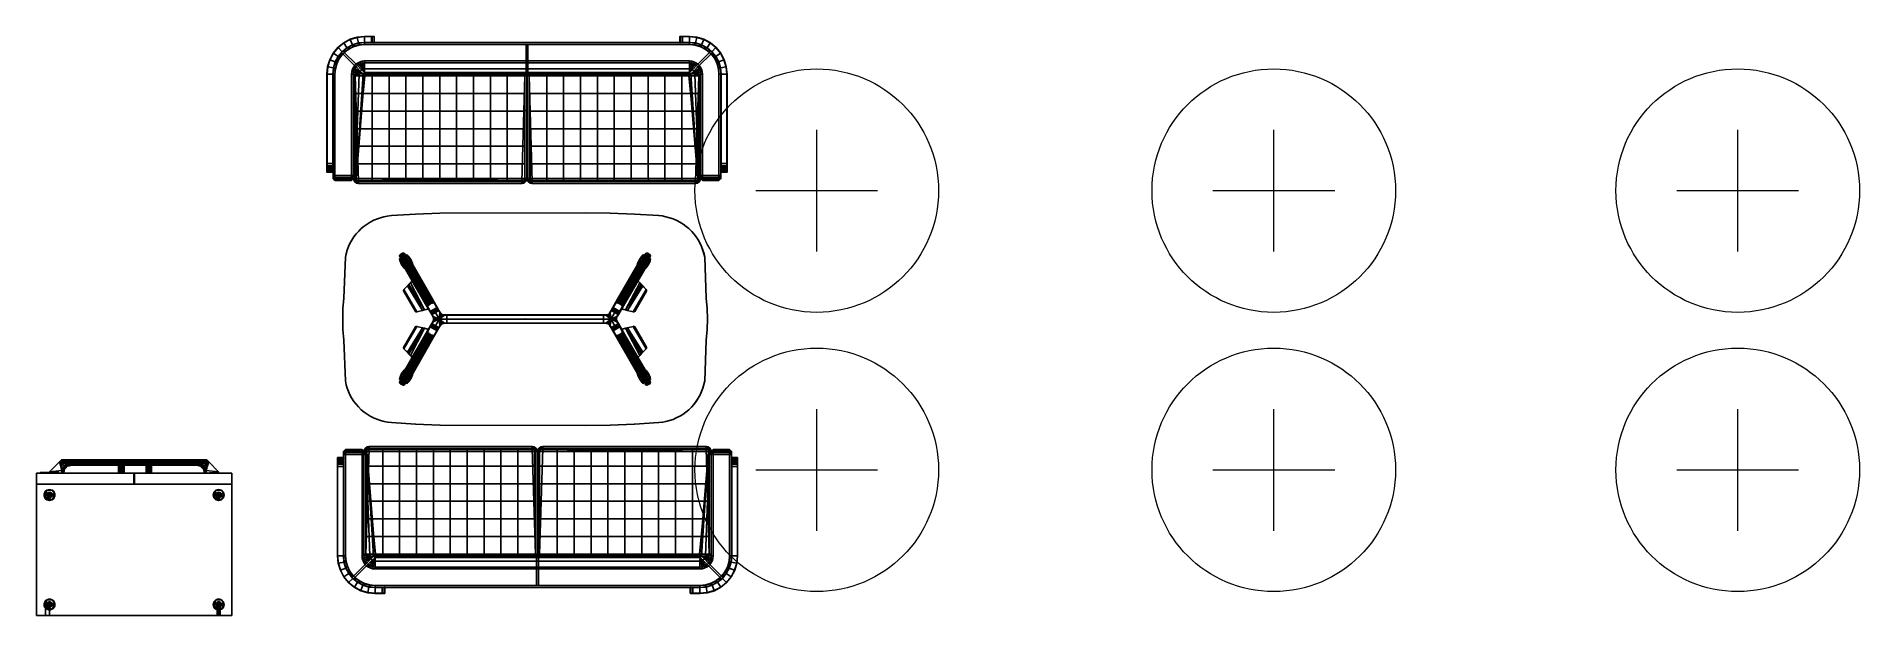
# Model space of a CAD drawing. Header units: inches. Extents: x 2605 to 2965, y 1528 to 1642.
import ezdxf
from ezdxf.enums import TextEntityAlignment as Align

# ---------------------------------------------------------------- set-up
doc = ezdxf.new("R2010")
doc.units = ezdxf.units.IN
doc.layers.add('3D-F-AFFFEQM', color=3, linetype='Continuous', lineweight=9)
doc.layers.add('Fridge handle', color=6, linetype='Continuous', lineweight=9)
for name, color, linetype in [('A-FURN-3-NODE', 7, 'Continuous'), ('A-FURN-3-SEAT-CUSHION', 96, 'Continuous'), ('A-FURN-3-SEAT-CUSHION-SEAM', 98, 'Continuous'), ('A-FURN-3-SEAT-FRAME', 254, 'Continuous'), ('A-FURN-3-SEAT-FRAME-TRIM', 250, 'Continuous'), ('A-FURN-HAWORTH-ATT', 7, 'Continuous'), ('table leg', 7, 'Continuous'), ('table top', 7, 'Continuous')]:
    doc.layers.add(name, color=color, linetype=linetype)
doc.styles.get("Standard").update_dxf_attribs({"font": 'arial.ttf'})

# ---------------------------------------------------------------- blocks, each defined once
blk = doc.blocks.new('Refrigerator')
at = {"layer": '3D-F-AFFFEQM'}
mesh = blk.add_polyface(dxfattribs=at)
corners = [(-36.32, 3.33, 30.98), (2.16, 3.33, 30.98), (2.16, 3.33, 1.08), (-36.32, 3.33, 1.08)]
mesh.append_faces([[corners[k] for k in face] for face in [(2, 3, 0, 1)]])
mesh = blk.add_polyface(dxfattribs=at)
corners = [(2.16, 3.33, 30.98), (-36.32, 3.33, 30.98), (-36.32, 1.17, 30.98), (2.16, 1.17, 30.98)]
mesh.append_faces([[corners[k] for k in face] for face in [(0, 1, 2, 3)]])
mesh = blk.add_polyface(dxfattribs=at)
corners = [(-36.32, 3.33, 1.08), (2.16, 3.33, 1.08), (2.16, 1.17, 1.08), (-36.32, 1.17, 1.08)]
mesh.append_faces([[corners[k] for k in face] for face in [(0, 1, 2, 3)]])
mesh = blk.add_polyface(dxfattribs=at)
corners = [(-36.32, 3.33, 30.98), (-36.32, 3.33, 1.08), (-36.32, 1.17, 1.08), (-36.32, 1.17, 30.98)]
mesh.append_faces([[corners[k] for k in face] for face in [(0, 1, 2, 3)]])
mesh = blk.add_polyface(dxfattribs=at)
corners = [(-36.32, 3.33, 76.82), (-17.15, 3.33, 76.82), (-17.15, 3.33, 31.25), (-36.32, 3.33, 31.25)]
mesh.append_faces([[corners[k] for k in face] for face in [(3, 0, 1, 2)]])
mesh = blk.add_polyface(dxfattribs=at)
corners = [(-17.15, 3.33, 76.82), (-36.32, 3.33, 76.82), (-36.32, 1.17, 76.82), (-17.15, 1.17, 76.82)]
mesh.append_faces([[corners[k] for k in face] for face in [(0, 1, 2, 3)]])
mesh = blk.add_polyface(dxfattribs=at)
corners = [(-36.32, 3.33, 31.25), (-17.15, 3.33, 31.25), (-17.15, 1.17, 31.25), (-36.32, 1.17, 31.25)]
mesh.append_faces([[corners[k] for k in face] for face in [(0, 1, 2, 3)]])
mesh = blk.add_polyface(dxfattribs=at)
corners = [(-36.32, 3.33, 76.82), (-36.32, 3.33, 31.25), (-36.32, 1.17, 31.25), (-36.32, 1.17, 76.82)]
mesh.append_faces([[corners[k] for k in face] for face in [(0, 1, 2, 3)]])
mesh = blk.add_polyface(dxfattribs=at)
corners = [(-36.32, 1.17, 30.98), (-36.32, 1.17, 1.08), (2.16, 1.17, 1.08), (2.16, 1.17, 30.98)]
mesh.append_faces([[corners[k] for k in face] for face in [(2, 3, 0, 1)]])
mesh = blk.add_polyface(dxfattribs=at)
corners = [(-36.32, 1.17, 76.82), (-36.32, 1.17, 31.25), (-17.15, 1.17, 31.25), (-17.15, 1.17, 76.82)]
mesh.append_faces([[corners[k] for k in face] for face in [(2, 3, 0, 1)]])
mesh = blk.add_polyface(dxfattribs=at)
corners = [(-36.32, -24.75, 76.82), (2.16, -24.75, 76.82), (2.16, 1.17, 76.82), (-36.32, 1.17, 76.82)]
mesh.append_faces([[corners[k] for k in face] for face in [(3, 0, 1, 2)]])
mesh = blk.add_polyface(dxfattribs=at)
corners = [(-36.32, -24.75, 1.08), (-36.32, 1.17, 1.08), (2.16, 1.17, 1.08), (2.16, -24.75, 1.08)]
mesh.append_faces([[corners[k] for k in face] for face in [(2, 3, 0, 1)]])
mesh = blk.add_polyface(dxfattribs=at)
corners = [(-36.32, 1.17, 76.82), (2.16, 1.17, 76.82), (2.16, 1.17, 1.08), (-36.32, 1.17, 1.08)]
mesh.append_faces([[corners[k] for k in face] for face in [(3, 0, 1, 2)]])
mesh = blk.add_polyface(dxfattribs=at)
corners = [(-36.32, -24.75, 76.82), (-36.32, 1.17, 76.82), (-36.32, 1.17, 1.08), (-36.32, -24.75, 1.08)]
mesh.append_faces([[corners[k] for k in face] for face in [(3, 0, 1, 2)]])
mesh = blk.add_polyface(dxfattribs=at)
corners = [(-32.67, -0.99, 0.27), (-32.71, -0.71, 0.27), (-32.82, -0.45, 0.27), (-32.99, -0.23, 0.27), (-33.21, -0.05, 0.27), (-33.48, 0.05, 0.27), (-33.75, 0.09, 0.27), (-34.03, 0.05, 0.27), (-34.29, -0.05, 0.27), (-34.52, -0.23, 0.27), (-34.69, -0.45, 0.27), (-34.8, -0.71, 0.27), (-34.83, -0.99, 0.27), (-34.8, -1.27, 0.27), (-34.69, -1.53, 0.27), (-34.52, -1.75, 0.27), (-34.29, -1.92, 0.27), (-34.03, -2.03, 0.27), (-33.75, -2.07, 0.27), (-33.48, -2.03, 0.27), (-33.21, -1.92, 0.27), (-32.99, -1.75, 0.27), (-32.82, -1.53, 0.27), (-32.71, -1.27, 0.27)]
mesh.append_faces([[corners[k] for k in face] for face in [(10, 8, 9), (6, 4, 5)]], dxfattribs={"vtx0": -1})
mesh.append_faces([[corners[k] for k in face] for face in [(8, 12, 1, 4)]], dxfattribs={"vtx0": -1, "vtx1": -1, "vtx2": -1, "vtx3": -1})
mesh.append_faces([[corners[k] for k in face] for face in [(1, 12, 13, 20)]], dxfattribs={"vtx0": -1, "vtx2": -1, "vtx3": -1})
mesh.append_faces([[corners[k] for k in face] for face in [(13, 18, 19, 20)]], dxfattribs={"vtx0": -1, "vtx3": -1})
mesh.append_faces([[corners[k] for k in face] for face in [(17, 18, 15, 16)]], dxfattribs={"vtx1": -1})
mesh.append_faces([[corners[k] for k in face] for face in [(6, 7, 8, 4), (10, 11, 12, 8), (13, 14, 15, 18), (20, 21, 22, 1)]], dxfattribs={"vtx2": -1, "vtx3": -1})
mesh.append_faces([[corners[k] for k in face] for face in [(1, 2, 3, 4), (22, 23, 0, 1)]], dxfattribs={"vtx3": -1})
mesh = blk.add_polyface(dxfattribs=at)
corners = [(-32.67, -0.99), (-32.71, -1.27), (-32.82, -1.53), (-32.99, -1.75), (-33.21, -1.92), (-33.48, -2.03), (-33.75, -2.07), (-34.03, -2.03), (-34.29, -1.92), (-34.52, -1.75), (-34.69, -1.53), (-34.8, -1.27), (-34.83, -0.99), (-34.8, -0.71), (-34.69, -0.45), (-34.52, -0.23), (-34.29, -0.05), (-34.03, 0.05), (-33.75, 0.09), (-33.48, 0.05), (-33.21, -0.05), (-32.99, -0.23), (-32.82, -0.45), (-32.71, -0.71)]
mesh.append_faces([[corners[k] for k in face] for face in [(9, 6, 7, 8), (4, 2, 3), (16, 14, 15), (20, 18, 19)]], dxfattribs={"vtx0": -1})
mesh.append_faces([[corners[k] for k in face] for face in [(6, 9, 4, 5)]], dxfattribs={"vtx0": -1, "vtx1": -1})
mesh.append_faces([[corners[k] for k in face] for face in [(9, 0, 4)]], dxfattribs={"vtx0": -1, "vtx1": -1, "vtx2": -1})
mesh.append_faces([[corners[k] for k in face] for face in [(23, 10, 16, 20)]], dxfattribs={"vtx0": -1, "vtx1": -1, "vtx2": -1, "vtx3": -1})
mesh.append_faces([[corners[k] for k in face] for face in [(23, 0, 9, 10)]], dxfattribs={"vtx1": -1, "vtx3": -1})
mesh.append_faces([[corners[k] for k in face] for face in [(21, 22, 23, 20)]], dxfattribs={"vtx2": -1})
mesh.append_faces([[corners[k] for k in face] for face in [(0, 1, 2, 4), (10, 11, 12, 16), (12, 13, 14, 16), (16, 17, 18, 20)]], dxfattribs={"vtx2": -1, "vtx3": -1})
mesh = blk.add_polyface(dxfattribs=at)
corners = [(-34.83, -0.99, 0.27), (-34.8, -0.71, 0.27), (-34.69, -0.45, 0.27), (-34.52, -0.23, 0.27), (-34.29, -0.05, 0.27), (-34.03, 0.05, 0.27), (-33.75, 0.09, 0.27), (-33.48, 0.05, 0.27), (-33.21, -0.05, 0.27), (-32.99, -0.23, 0.27), (-32.82, -0.45, 0.27), (-32.71, -0.71, 0.27), (-32.67, -0.99, 0.27), (-32.67, -0.99), (-32.71, -0.71), (-32.82, -0.45), (-32.99, -0.23), (-33.21, -0.05), (-33.48, 0.05), (-33.75, 0.09), (-34.03, 0.05), (-34.29, -0.05), (-34.52, -0.23), (-34.69, -0.45), (-34.8, -0.71), (-34.83, -0.99)]
mesh.append_faces([[corners[k] for k in face] for face in [(13, 14, 11, 12), (0, 1, 24, 25)]], dxfattribs={"vtx1": -1})
mesh.append_faces([[corners[k] for k in face] for face in [(14, 15, 10, 11), (16, 17, 8, 9), (15, 16, 9, 10), (17, 18, 7, 8), (6, 7, 18, 19), (19, 20, 5, 6), (20, 21, 4, 5), (22, 23, 2, 3), (21, 22, 3, 4), (23, 24, 1, 2)]], dxfattribs={"vtx1": -1, "vtx3": -1})
mesh = blk.add_polyface(dxfattribs=at)
corners = [(-17.15, 3.33, 31.25), (-17.15, 3.33, 76.82), (-17.15, 1.17, 76.82), (-17.15, 1.17, 31.25)]
mesh.append_faces([[corners[k] for k in face] for face in [(0, 1, 2, 3)]])
mesh = blk.add_polyface(dxfattribs=at)
corners = [(-17.02, 3.33, 76.82), (2.16, 3.33, 76.82), (2.16, 3.33, 31.25), (-17.02, 3.33, 31.25)]
mesh.append_faces([[corners[k] for k in face] for face in [(3, 0, 1, 2)]])
mesh = blk.add_polyface(dxfattribs=at)
corners = [(2.16, 3.33, 76.82), (-17.02, 3.33, 76.82), (-17.02, 1.17, 76.82), (2.16, 1.17, 76.82)]
mesh.append_faces([[corners[k] for k in face] for face in [(3, 0, 1, 2)]])
mesh = blk.add_polyface(dxfattribs=at)
corners = [(-17.02, 3.33, 31.25), (2.16, 3.33, 31.25), (2.16, 1.17, 31.25), (-17.02, 1.17, 31.25)]
mesh.append_faces([[corners[k] for k in face] for face in [(0, 1, 2, 3)]])
mesh = blk.add_polyface(dxfattribs=at)
corners = [(-17.02, 3.33, 76.82), (-17.02, 3.33, 31.25), (-17.02, 1.17, 31.25), (-17.02, 1.17, 76.82)]
mesh.append_faces([[corners[k] for k in face] for face in [(0, 1, 2, 3)]])
mesh = blk.add_polyface(dxfattribs=at)
corners = [(-17.02, 1.17, 76.82), (-17.02, 1.17, 31.25), (2.16, 1.17, 31.25), (2.16, 1.17, 76.82)]
mesh.append_faces([[corners[k] for k in face] for face in [(2, 3, 0, 1)]])
mesh = blk.add_polyface(dxfattribs=at)
corners = [(0.67, -0.99, 0.27), (0.63, -0.71, 0.27), (0.53, -0.45, 0.27), (0.35, -0.23, 0.27), (0.13, -0.05, 0.27), (-0.13, 0.05, 0.27), (-0.41, 0.09, 0.27), (-0.69, 0.05, 0.27), (-0.95, -0.05, 0.27), (-1.17, -0.23, 0.27), (-1.35, -0.45, 0.27), (-1.45, -0.71, 0.27), (-1.49, -0.99, 0.27), (-1.45, -1.27, 0.27), (-1.35, -1.53, 0.27), (-1.17, -1.75, 0.27), (-0.95, -1.92, 0.27), (-0.69, -2.03, 0.27), (-0.41, -2.07, 0.27), (-0.13, -2.03, 0.27), (0.13, -1.92, 0.27), (0.35, -1.75, 0.27), (0.53, -1.53, 0.27), (0.63, -1.27, 0.27)]
mesh.append_faces([[corners[k] for k in face] for face in [(10, 8, 9), (6, 4, 5)]], dxfattribs={"vtx0": -1})
mesh.append_faces([[corners[k] for k in face] for face in [(8, 12, 1, 4)]], dxfattribs={"vtx0": -1, "vtx1": -1, "vtx2": -1, "vtx3": -1})
mesh.append_faces([[corners[k] for k in face] for face in [(1, 12, 13, 20)]], dxfattribs={"vtx0": -1, "vtx2": -1, "vtx3": -1})
mesh.append_faces([[corners[k] for k in face] for face in [(13, 18, 19, 20)]], dxfattribs={"vtx0": -1, "vtx3": -1})
mesh.append_faces([[corners[k] for k in face] for face in [(17, 18, 15, 16)]], dxfattribs={"vtx1": -1})
mesh.append_faces([[corners[k] for k in face] for face in [(6, 7, 8, 4), (10, 11, 12, 8), (13, 14, 15, 18), (20, 21, 22, 1)]], dxfattribs={"vtx2": -1, "vtx3": -1})
mesh.append_faces([[corners[k] for k in face] for face in [(1, 2, 3, 4), (22, 23, 0, 1)]], dxfattribs={"vtx3": -1})
mesh = blk.add_polyface(dxfattribs=at)
corners = [(0.67, -0.99), (0.63, -1.27), (0.53, -1.53), (0.35, -1.75), (0.13, -1.92), (-0.13, -2.03), (-0.41, -2.07), (-0.69, -2.03), (-0.95, -1.92), (-1.17, -1.75), (-1.35, -1.53), (-1.45, -1.27), (-1.49, -0.99), (-1.45, -0.71), (-1.35, -0.45), (-1.17, -0.23), (-0.95, -0.05), (-0.69, 0.05), (-0.41, 0.09), (-0.13, 0.05), (0.13, -0.05), (0.35, -0.23), (0.53, -0.45), (0.63, -0.71)]
mesh.append_faces([[corners[k] for k in face] for face in [(9, 6, 7, 8), (4, 2, 3), (16, 14, 15), (20, 18, 19)]], dxfattribs={"vtx0": -1})
mesh.append_faces([[corners[k] for k in face] for face in [(6, 9, 4, 5)]], dxfattribs={"vtx0": -1, "vtx1": -1})
mesh.append_faces([[corners[k] for k in face] for face in [(9, 0, 4)]], dxfattribs={"vtx0": -1, "vtx1": -1, "vtx2": -1})
mesh.append_faces([[corners[k] for k in face] for face in [(23, 10, 16, 20)]], dxfattribs={"vtx0": -1, "vtx1": -1, "vtx2": -1, "vtx3": -1})
mesh.append_faces([[corners[k] for k in face] for face in [(23, 0, 9, 10)]], dxfattribs={"vtx1": -1, "vtx3": -1})
mesh.append_faces([[corners[k] for k in face] for face in [(21, 22, 23, 20)]], dxfattribs={"vtx2": -1})
mesh.append_faces([[corners[k] for k in face] for face in [(0, 1, 2, 4), (10, 11, 12, 16), (12, 13, 14, 16), (16, 17, 18, 20)]], dxfattribs={"vtx2": -1, "vtx3": -1})
mesh = blk.add_polyface(dxfattribs=at)
corners = [(-1.49, -0.99, 0.27), (-1.45, -0.71, 0.27), (-1.35, -0.45, 0.27), (-1.17, -0.23, 0.27), (-0.95, -0.05, 0.27), (-0.69, 0.05, 0.27), (-0.41, 0.09, 0.27), (-0.13, 0.05, 0.27), (0.13, -0.05, 0.27), (0.35, -0.23, 0.27), (0.53, -0.45, 0.27), (0.63, -0.71, 0.27), (0.67, -0.99, 0.27), (0.67, -0.99), (0.63, -0.71), (0.53, -0.45), (0.35, -0.23), (0.13, -0.05), (-0.13, 0.05), (-0.41, 0.09), (-0.69, 0.05), (-0.95, -0.05), (-1.17, -0.23), (-1.35, -0.45), (-1.45, -0.71), (-1.49, -0.99)]
mesh.append_faces([[corners[k] for k in face] for face in [(13, 14, 11, 12), (0, 1, 24, 25)]], dxfattribs={"vtx1": -1})
mesh.append_faces([[corners[k] for k in face] for face in [(14, 15, 10, 11), (16, 17, 8, 9), (15, 16, 9, 10), (17, 18, 7, 8), (6, 7, 18, 19), (19, 20, 5, 6), (20, 21, 4, 5), (22, 23, 2, 3), (21, 22, 3, 4), (23, 24, 1, 2)]], dxfattribs={"vtx1": -1, "vtx3": -1})
mesh = blk.add_polyface(dxfattribs=at)
corners = [(2.16, 3.33, 1.08), (2.16, 3.33, 30.98), (2.16, 1.17, 30.98), (2.16, 1.17, 1.08)]
mesh.append_faces([[corners[k] for k in face] for face in [(0, 1, 2, 3)]])
mesh = blk.add_polyface(dxfattribs=at)
corners = [(2.16, 3.33, 31.25), (2.16, 3.33, 76.82), (2.16, 1.17, 76.82), (2.16, 1.17, 31.25)]
mesh.append_faces([[corners[k] for k in face] for face in [(0, 1, 2, 3)]])
mesh = blk.add_polyface(dxfattribs=at)
corners = [(2.16, 1.17, 76.82), (2.16, -24.75, 76.82), (2.16, -24.75, 1.08), (2.16, 1.17, 1.08)]
mesh.append_faces([[corners[k] for k in face] for face in [(3, 0, 1, 2)]])
mesh = blk.add_polyface(dxfattribs=at)
corners = [(-32.67, -0.99, 0.27), (-32.71, -1.27, 0.27), (-32.82, -1.53, 0.27), (-32.99, -1.75, 0.27), (-33.21, -1.92, 0.27), (-33.48, -2.03, 0.27), (-33.75, -2.07, 0.27), (-34.03, -2.03, 0.27), (-34.29, -1.92, 0.27), (-34.52, -1.75, 0.27), (-34.69, -1.53, 0.27), (-34.8, -1.27, 0.27), (-34.83, -0.99, 0.27), (-34.83, -0.99), (-34.8, -1.27), (-34.69, -1.53), (-34.52, -1.75), (-34.29, -1.92), (-34.03, -2.03), (-33.75, -2.07), (-33.48, -2.03), (-33.21, -1.92), (-32.99, -1.75), (-32.82, -1.53), (-32.71, -1.27), (-32.67, -0.99)]
mesh.append_faces([[corners[k] for k in face] for face in [(13, 14, 11, 12), (0, 1, 24, 25)]], dxfattribs={"vtx1": -1})
mesh.append_faces([[corners[k] for k in face] for face in [(14, 15, 10, 11), (16, 17, 8, 9), (15, 16, 9, 10), (17, 18, 7, 8), (6, 7, 18, 19), (19, 20, 5, 6), (20, 21, 4, 5), (22, 23, 2, 3), (21, 22, 3, 4), (23, 24, 1, 2)]], dxfattribs={"vtx1": -1, "vtx3": -1})
mesh = blk.add_polyface(dxfattribs=at)
corners = [(-33.21, -0.99, 1.08), (-33.23, -0.85, 1.08), (-33.29, -0.72, 1.08), (-33.37, -0.61, 1.08), (-33.48, -0.52, 1.08), (-33.62, -0.47, 1.08), (-33.75, -0.45, 1.08), (-33.89, -0.47, 1.08), (-34.02, -0.52, 1.08), (-34.14, -0.61, 1.08), (-34.22, -0.72, 1.08), (-34.28, -0.85, 1.08), (-34.29, -0.99, 1.08), (-34.28, -1.13, 1.08), (-34.22, -1.26, 1.08), (-34.14, -1.37, 1.08), (-34.02, -1.46, 1.08), (-33.89, -1.51, 1.08), (-33.75, -1.53, 1.08), (-33.62, -1.51, 1.08), (-33.48, -1.46, 1.08), (-33.37, -1.37, 1.08), (-33.29, -1.26, 1.08), (-33.23, -1.13, 1.08)]
mesh.append_faces([[corners[k] for k in face] for face in [(6, 4, 5)]], dxfattribs={"vtx0": -1})
mesh.append_faces([[corners[k] for k in face] for face in [(4, 8, 15, 0)]], dxfattribs={"vtx0": -1, "vtx1": -1, "vtx2": -1, "vtx3": -1})
mesh.append_faces([[corners[k] for k in face] for face in [(4, 0, 1)]], dxfattribs={"vtx0": -1, "vtx2": -1})
mesh.append_faces([[corners[k] for k in face] for face in [(15, 18, 19, 0)]], dxfattribs={"vtx0": -1, "vtx2": -1, "vtx3": -1})
mesh.append_faces([[corners[k] for k in face] for face in [(14, 15, 12, 13), (17, 18, 15, 16)]], dxfattribs={"vtx1": -1})
mesh.append_faces([[corners[k] for k in face] for face in [(8, 9, 12, 15)]], dxfattribs={"vtx1": -1, "vtx2": -1, "vtx3": -1})
mesh.append_faces([[corners[k] for k in face] for face in [(10, 11, 12, 9)]], dxfattribs={"vtx2": -1})
mesh.append_faces([[corners[k] for k in face] for face in [(6, 7, 8, 4), (19, 20, 21, 0)]], dxfattribs={"vtx2": -1, "vtx3": -1})
mesh.append_faces([[corners[k] for k in face] for face in [(1, 2, 3, 4), (21, 22, 23, 0)]], dxfattribs={"vtx3": -1})
mesh = blk.add_polyface(dxfattribs=at)
corners = [(-33.21, -0.99, 0.27), (-33.23, -1.13, 0.27), (-33.29, -1.26, 0.27), (-33.37, -1.37, 0.27), (-33.48, -1.46, 0.27), (-33.62, -1.51, 0.27), (-33.75, -1.53, 0.27), (-33.89, -1.51, 0.27), (-34.02, -1.46, 0.27), (-34.14, -1.37, 0.27), (-34.22, -1.26, 0.27), (-34.28, -1.13, 0.27), (-34.29, -0.99, 0.27), (-34.28, -0.85, 0.27), (-34.22, -0.72, 0.27), (-34.14, -0.61, 0.27), (-34.02, -0.52, 0.27), (-33.89, -0.47, 0.27), (-33.75, -0.45, 0.27), (-33.62, -0.47, 0.27), (-33.48, -0.52, 0.27), (-33.37, -0.61, 0.27), (-33.29, -0.72, 0.27), (-33.23, -0.85, 0.27)]
mesh.append_faces([[corners[k] for k in face] for face in [(9, 6, 7, 8), (16, 14, 15)]], dxfattribs={"vtx0": -1})
mesh.append_faces([[corners[k] for k in face] for face in [(0, 3, 11, 12), (12, 16, 23, 0)]], dxfattribs={"vtx0": -1, "vtx1": -1, "vtx3": -1})
mesh.append_faces([[corners[k] for k in face] for face in [(9, 3, 4)]], dxfattribs={"vtx0": -1, "vtx2": -1})
mesh.append_faces([[corners[k] for k in face] for face in [(5, 6, 9, 4)]], dxfattribs={"vtx1": -1, "vtx2": -1})
mesh.append_faces([[corners[k] for k in face] for face in [(16, 17, 20, 23)]], dxfattribs={"vtx1": -1, "vtx2": -1, "vtx3": -1})
mesh.append_faces([[corners[k] for k in face] for face in [(1, 2, 3, 0), (21, 22, 23, 20), (18, 19, 20, 17)]], dxfattribs={"vtx2": -1})
mesh.append_faces([[corners[k] for k in face] for face in [(9, 10, 11, 3), (12, 13, 14, 16)]], dxfattribs={"vtx2": -1, "vtx3": -1})
mesh = blk.add_polyface(dxfattribs=at)
corners = [(-34.29, -0.99, 1.08), (-34.28, -0.85, 1.08), (-34.22, -0.72, 1.08), (-34.14, -0.61, 1.08), (-34.02, -0.52, 1.08), (-33.89, -0.47, 1.08), (-33.75, -0.45, 1.08), (-33.62, -0.47, 1.08), (-33.48, -0.52, 1.08), (-33.37, -0.61, 1.08), (-33.29, -0.72, 1.08), (-33.23, -0.85, 1.08), (-33.21, -0.99, 1.08), (-33.21, -0.99, 0.27), (-33.23, -0.85, 0.27), (-33.29, -0.72, 0.27), (-33.37, -0.61, 0.27), (-33.48, -0.52, 0.27), (-33.62, -0.47, 0.27), (-33.75, -0.45, 0.27), (-33.89, -0.47, 0.27), (-34.02, -0.52, 0.27), (-34.14, -0.61, 0.27), (-34.22, -0.72, 0.27), (-34.28, -0.85, 0.27), (-34.29, -0.99, 0.27)]
mesh.append_faces([[corners[k] for k in face] for face in [(13, 14, 11, 12), (0, 1, 24, 25)]], dxfattribs={"vtx1": -1})
mesh.append_faces([[corners[k] for k in face] for face in [(14, 15, 10, 11), (16, 17, 8, 9), (15, 16, 9, 10), (17, 18, 7, 8), (6, 7, 18, 19), (19, 20, 5, 6), (20, 21, 4, 5), (22, 23, 2, 3), (21, 22, 3, 4), (23, 24, 1, 2)]], dxfattribs={"vtx1": -1, "vtx3": -1})
mesh = blk.add_polyface(dxfattribs=at)
corners = [(-33.21, -0.99, 1.08), (-33.23, -1.13, 1.08), (-33.29, -1.26, 1.08), (-33.37, -1.37, 1.08), (-33.48, -1.46, 1.08), (-33.62, -1.51, 1.08), (-33.75, -1.53, 1.08), (-33.89, -1.51, 1.08), (-34.02, -1.46, 1.08), (-34.14, -1.37, 1.08), (-34.22, -1.26, 1.08), (-34.28, -1.13, 1.08), (-34.29, -0.99, 1.08), (-34.29, -0.99, 0.27), (-34.28, -1.13, 0.27), (-34.22, -1.26, 0.27), (-34.14, -1.37, 0.27), (-34.02, -1.46, 0.27), (-33.89, -1.51, 0.27), (-33.75, -1.53, 0.27), (-33.62, -1.51, 0.27), (-33.48, -1.46, 0.27), (-33.37, -1.37, 0.27), (-33.29, -1.26, 0.27), (-33.23, -1.13, 0.27), (-33.21, -0.99, 0.27)]
mesh.append_faces([[corners[k] for k in face] for face in [(13, 14, 11, 12), (0, 1, 24, 25)]], dxfattribs={"vtx1": -1})
mesh.append_faces([[corners[k] for k in face] for face in [(14, 15, 10, 11), (16, 17, 8, 9), (15, 16, 9, 10), (17, 18, 7, 8), (6, 7, 18, 19), (19, 20, 5, 6), (20, 21, 4, 5), (22, 23, 2, 3), (21, 22, 3, 4), (23, 24, 1, 2)]], dxfattribs={"vtx1": -1, "vtx3": -1})
mesh = blk.add_polyface(dxfattribs=at)
corners = [(0.67, -0.99, 0.27), (0.63, -1.27, 0.27), (0.53, -1.53, 0.27), (0.35, -1.75, 0.27), (0.13, -1.92, 0.27), (-0.13, -2.03, 0.27), (-0.41, -2.07, 0.27), (-0.69, -2.03, 0.27), (-0.95, -1.92, 0.27), (-1.17, -1.75, 0.27), (-1.35, -1.53, 0.27), (-1.45, -1.27, 0.27), (-1.49, -0.99, 0.27), (-1.49, -0.99), (-1.45, -1.27), (-1.35, -1.53), (-1.17, -1.75), (-0.95, -1.92), (-0.69, -2.03), (-0.41, -2.07), (-0.13, -2.03), (0.13, -1.92), (0.35, -1.75), (0.53, -1.53), (0.63, -1.27), (0.67, -0.99)]
mesh.append_faces([[corners[k] for k in face] for face in [(13, 14, 11, 12), (0, 1, 24, 25)]], dxfattribs={"vtx1": -1})
mesh.append_faces([[corners[k] for k in face] for face in [(14, 15, 10, 11), (16, 17, 8, 9), (15, 16, 9, 10), (17, 18, 7, 8), (6, 7, 18, 19), (19, 20, 5, 6), (20, 21, 4, 5), (22, 23, 2, 3), (21, 22, 3, 4), (23, 24, 1, 2)]], dxfattribs={"vtx1": -1, "vtx3": -1})
mesh = blk.add_polyface(dxfattribs=at)
corners = [(0.13, -0.99, 1.08), (0.11, -0.85, 1.08), (0.06, -0.72, 1.08), (-0.03, -0.61, 1.08), (-0.14, -0.52, 1.08), (-0.27, -0.47, 1.08), (-0.41, -0.45, 1.08), (-0.55, -0.47, 1.08), (-0.68, -0.52, 1.08), (-0.79, -0.61, 1.08), (-0.88, -0.72, 1.08), (-0.93, -0.85, 1.08), (-0.95, -0.99, 1.08), (-0.93, -1.13, 1.08), (-0.88, -1.26, 1.08), (-0.79, -1.37, 1.08), (-0.68, -1.46, 1.08), (-0.55, -1.51, 1.08), (-0.41, -1.53, 1.08), (-0.27, -1.51, 1.08), (-0.14, -1.46, 1.08), (-0.03, -1.37, 1.08), (0.06, -1.26, 1.08), (0.11, -1.13, 1.08)]
mesh.append_faces([[corners[k] for k in face] for face in [(6, 4, 5)]], dxfattribs={"vtx0": -1})
mesh.append_faces([[corners[k] for k in face] for face in [(4, 8, 15, 0)]], dxfattribs={"vtx0": -1, "vtx1": -1, "vtx2": -1, "vtx3": -1})
mesh.append_faces([[corners[k] for k in face] for face in [(4, 0, 1)]], dxfattribs={"vtx0": -1, "vtx2": -1})
mesh.append_faces([[corners[k] for k in face] for face in [(15, 18, 19, 0)]], dxfattribs={"vtx0": -1, "vtx2": -1, "vtx3": -1})
mesh.append_faces([[corners[k] for k in face] for face in [(14, 15, 12, 13), (17, 18, 15, 16)]], dxfattribs={"vtx1": -1})
mesh.append_faces([[corners[k] for k in face] for face in [(8, 9, 12, 15)]], dxfattribs={"vtx1": -1, "vtx2": -1, "vtx3": -1})
mesh.append_faces([[corners[k] for k in face] for face in [(10, 11, 12, 9)]], dxfattribs={"vtx2": -1})
mesh.append_faces([[corners[k] for k in face] for face in [(6, 7, 8, 4), (19, 20, 21, 0)]], dxfattribs={"vtx2": -1, "vtx3": -1})
mesh.append_faces([[corners[k] for k in face] for face in [(1, 2, 3, 4), (21, 22, 23, 0)]], dxfattribs={"vtx3": -1})
mesh = blk.add_polyface(dxfattribs=at)
corners = [(0.13, -0.99, 0.27), (0.11, -1.13, 0.27), (0.06, -1.26, 0.27), (-0.03, -1.37, 0.27), (-0.14, -1.46, 0.27), (-0.27, -1.51, 0.27), (-0.41, -1.53, 0.27), (-0.55, -1.51, 0.27), (-0.68, -1.46, 0.27), (-0.79, -1.37, 0.27), (-0.88, -1.26, 0.27), (-0.93, -1.13, 0.27), (-0.95, -0.99, 0.27), (-0.93, -0.85, 0.27), (-0.88, -0.72, 0.27), (-0.79, -0.61, 0.27), (-0.68, -0.52, 0.27), (-0.55, -0.47, 0.27), (-0.41, -0.45, 0.27), (-0.27, -0.47, 0.27), (-0.14, -0.52, 0.27), (-0.03, -0.61, 0.27), (0.06, -0.72, 0.27), (0.11, -0.85, 0.27)]
mesh.append_faces([[corners[k] for k in face] for face in [(9, 6, 7, 8), (16, 14, 15)]], dxfattribs={"vtx0": -1})
mesh.append_faces([[corners[k] for k in face] for face in [(0, 3, 11, 12), (12, 16, 23, 0)]], dxfattribs={"vtx0": -1, "vtx1": -1, "vtx3": -1})
mesh.append_faces([[corners[k] for k in face] for face in [(9, 3, 4)]], dxfattribs={"vtx0": -1, "vtx2": -1})
mesh.append_faces([[corners[k] for k in face] for face in [(5, 6, 9, 4)]], dxfattribs={"vtx1": -1, "vtx2": -1})
mesh.append_faces([[corners[k] for k in face] for face in [(16, 17, 20, 23)]], dxfattribs={"vtx1": -1, "vtx2": -1, "vtx3": -1})
mesh.append_faces([[corners[k] for k in face] for face in [(1, 2, 3, 0), (21, 22, 23, 20), (18, 19, 20, 17)]], dxfattribs={"vtx2": -1})
mesh.append_faces([[corners[k] for k in face] for face in [(9, 10, 11, 3), (12, 13, 14, 16)]], dxfattribs={"vtx2": -1, "vtx3": -1})
mesh = blk.add_polyface(dxfattribs=at)
corners = [(-0.95, -0.99, 1.08), (-0.93, -0.85, 1.08), (-0.88, -0.72, 1.08), (-0.79, -0.61, 1.08), (-0.68, -0.52, 1.08), (-0.55, -0.47, 1.08), (-0.41, -0.45, 1.08), (-0.27, -0.47, 1.08), (-0.14, -0.52, 1.08), (-0.03, -0.61, 1.08), (0.06, -0.72, 1.08), (0.11, -0.85, 1.08), (0.13, -0.99, 1.08), (0.13, -0.99, 0.27), (0.11, -0.85, 0.27), (0.06, -0.72, 0.27), (-0.03, -0.61, 0.27), (-0.14, -0.52, 0.27), (-0.27, -0.47, 0.27), (-0.41, -0.45, 0.27), (-0.55, -0.47, 0.27), (-0.68, -0.52, 0.27), (-0.79, -0.61, 0.27), (-0.88, -0.72, 0.27), (-0.93, -0.85, 0.27), (-0.95, -0.99, 0.27)]
mesh.append_faces([[corners[k] for k in face] for face in [(13, 14, 11, 12), (0, 1, 24, 25)]], dxfattribs={"vtx1": -1})
mesh.append_faces([[corners[k] for k in face] for face in [(14, 15, 10, 11), (16, 17, 8, 9), (15, 16, 9, 10), (17, 18, 7, 8), (6, 7, 18, 19), (19, 20, 5, 6), (20, 21, 4, 5), (22, 23, 2, 3), (21, 22, 3, 4), (23, 24, 1, 2)]], dxfattribs={"vtx1": -1, "vtx3": -1})
mesh = blk.add_polyface(dxfattribs=at)
corners = [(0.13, -0.99, 1.08), (0.11, -1.13, 1.08), (0.06, -1.26, 1.08), (-0.03, -1.37, 1.08), (-0.14, -1.46, 1.08), (-0.27, -1.51, 1.08), (-0.41, -1.53, 1.08), (-0.55, -1.51, 1.08), (-0.68, -1.46, 1.08), (-0.79, -1.37, 1.08), (-0.88, -1.26, 1.08), (-0.93, -1.13, 1.08), (-0.95, -0.99, 1.08), (-0.95, -0.99, 0.27), (-0.93, -1.13, 0.27), (-0.88, -1.26, 0.27), (-0.79, -1.37, 0.27), (-0.68, -1.46, 0.27), (-0.55, -1.51, 0.27), (-0.41, -1.53, 0.27), (-0.27, -1.51, 0.27), (-0.14, -1.46, 0.27), (-0.03, -1.37, 0.27), (0.06, -1.26, 0.27), (0.11, -1.13, 0.27), (0.13, -0.99, 0.27)]
mesh.append_faces([[corners[k] for k in face] for face in [(13, 14, 11, 12), (0, 1, 24, 25)]], dxfattribs={"vtx1": -1})
mesh.append_faces([[corners[k] for k in face] for face in [(14, 15, 10, 11), (16, 17, 8, 9), (15, 16, 9, 10), (17, 18, 7, 8), (6, 7, 18, 19), (19, 20, 5, 6), (20, 21, 4, 5), (22, 23, 2, 3), (21, 22, 3, 4), (23, 24, 1, 2)]], dxfattribs={"vtx1": -1, "vtx3": -1})
mesh = blk.add_polyface(dxfattribs=at)
corners = [(-32.67, -22.59, 0.27), (-32.71, -22.31, 0.27), (-32.82, -22.05, 0.27), (-32.99, -21.83, 0.27), (-33.21, -21.65, 0.27), (-33.48, -21.55, 0.27), (-33.75, -21.51, 0.27), (-34.03, -21.55, 0.27), (-34.29, -21.65, 0.27), (-34.52, -21.83, 0.27), (-34.69, -22.05, 0.27), (-34.8, -22.31, 0.27), (-34.83, -22.59, 0.27), (-34.8, -22.87, 0.27), (-34.69, -23.13, 0.27), (-34.52, -23.35, 0.27), (-34.29, -23.52, 0.27), (-34.03, -23.63, 0.27), (-33.75, -23.67, 0.27), (-33.48, -23.63, 0.27), (-33.21, -23.52, 0.27), (-32.99, -23.35, 0.27), (-32.82, -23.13, 0.27), (-32.71, -22.87, 0.27)]
mesh.append_faces([[corners[k] for k in face] for face in [(10, 8, 9), (6, 4, 5)]], dxfattribs={"vtx0": -1})
mesh.append_faces([[corners[k] for k in face] for face in [(8, 12, 1, 4)]], dxfattribs={"vtx0": -1, "vtx1": -1, "vtx2": -1, "vtx3": -1})
mesh.append_faces([[corners[k] for k in face] for face in [(1, 12, 13, 20)]], dxfattribs={"vtx0": -1, "vtx2": -1, "vtx3": -1})
mesh.append_faces([[corners[k] for k in face] for face in [(13, 18, 19, 20)]], dxfattribs={"vtx0": -1, "vtx3": -1})
mesh.append_faces([[corners[k] for k in face] for face in [(17, 18, 15, 16)]], dxfattribs={"vtx1": -1})
mesh.append_faces([[corners[k] for k in face] for face in [(6, 7, 8, 4), (10, 11, 12, 8), (13, 14, 15, 18), (20, 21, 22, 1)]], dxfattribs={"vtx2": -1, "vtx3": -1})
mesh.append_faces([[corners[k] for k in face] for face in [(1, 2, 3, 4), (22, 23, 0, 1)]], dxfattribs={"vtx3": -1})
mesh = blk.add_polyface(dxfattribs=at)
corners = [(-32.67, -22.59), (-32.71, -22.87), (-32.82, -23.13), (-32.99, -23.35), (-33.21, -23.52), (-33.48, -23.63), (-33.75, -23.67), (-34.03, -23.63), (-34.29, -23.52), (-34.52, -23.35), (-34.69, -23.13), (-34.8, -22.87), (-34.83, -22.59), (-34.8, -22.31), (-34.69, -22.05), (-34.52, -21.83), (-34.29, -21.65), (-34.03, -21.55), (-33.75, -21.51), (-33.48, -21.55), (-33.21, -21.65), (-32.99, -21.83), (-32.82, -22.05), (-32.71, -22.31)]
mesh.append_faces([[corners[k] for k in face] for face in [(9, 6, 7, 8), (4, 2, 3), (16, 14, 15), (20, 18, 19)]], dxfattribs={"vtx0": -1})
mesh.append_faces([[corners[k] for k in face] for face in [(6, 9, 4, 5)]], dxfattribs={"vtx0": -1, "vtx1": -1})
mesh.append_faces([[corners[k] for k in face] for face in [(9, 0, 4)]], dxfattribs={"vtx0": -1, "vtx1": -1, "vtx2": -1})
mesh.append_faces([[corners[k] for k in face] for face in [(23, 10, 16, 20)]], dxfattribs={"vtx0": -1, "vtx1": -1, "vtx2": -1, "vtx3": -1})
mesh.append_faces([[corners[k] for k in face] for face in [(23, 0, 9, 10)]], dxfattribs={"vtx1": -1, "vtx3": -1})
mesh.append_faces([[corners[k] for k in face] for face in [(21, 22, 23, 20)]], dxfattribs={"vtx2": -1})
mesh.append_faces([[corners[k] for k in face] for face in [(0, 1, 2, 4), (10, 11, 12, 16), (12, 13, 14, 16), (16, 17, 18, 20)]], dxfattribs={"vtx2": -1, "vtx3": -1})
mesh = blk.add_polyface(dxfattribs=at)
corners = [(-34.83, -22.59, 0.27), (-34.8, -22.31, 0.27), (-34.69, -22.05, 0.27), (-34.52, -21.83, 0.27), (-34.29, -21.65, 0.27), (-34.03, -21.55, 0.27), (-33.75, -21.51, 0.27), (-33.48, -21.55, 0.27), (-33.21, -21.65, 0.27), (-32.99, -21.83, 0.27), (-32.82, -22.05, 0.27), (-32.71, -22.31, 0.27), (-32.67, -22.59, 0.27), (-32.67, -22.59), (-32.71, -22.31), (-32.82, -22.05), (-32.99, -21.83), (-33.21, -21.65), (-33.48, -21.55), (-33.75, -21.51), (-34.03, -21.55), (-34.29, -21.65), (-34.52, -21.83), (-34.69, -22.05), (-34.8, -22.31), (-34.83, -22.59)]
mesh.append_faces([[corners[k] for k in face] for face in [(13, 14, 11, 12), (0, 1, 24, 25)]], dxfattribs={"vtx1": -1})
mesh.append_faces([[corners[k] for k in face] for face in [(14, 15, 10, 11), (16, 17, 8, 9), (15, 16, 9, 10), (17, 18, 7, 8), (6, 7, 18, 19), (19, 20, 5, 6), (20, 21, 4, 5), (22, 23, 2, 3), (21, 22, 3, 4), (23, 24, 1, 2)]], dxfattribs={"vtx1": -1, "vtx3": -1})
mesh = blk.add_polyface(dxfattribs=at)
corners = [(0.67, -22.59, 0.27), (0.63, -22.31, 0.27), (0.53, -22.05, 0.27), (0.35, -21.83, 0.27), (0.13, -21.65, 0.27), (-0.13, -21.55, 0.27), (-0.41, -21.51, 0.27), (-0.69, -21.55, 0.27), (-0.95, -21.65, 0.27), (-1.17, -21.83, 0.27), (-1.35, -22.05, 0.27), (-1.45, -22.31, 0.27), (-1.49, -22.59, 0.27), (-1.45, -22.87, 0.27), (-1.35, -23.13, 0.27), (-1.17, -23.35, 0.27), (-0.95, -23.52, 0.27), (-0.69, -23.63, 0.27), (-0.41, -23.67, 0.27), (-0.13, -23.63, 0.27), (0.13, -23.52, 0.27), (0.35, -23.35, 0.27), (0.53, -23.13, 0.27), (0.63, -22.87, 0.27)]
mesh.append_faces([[corners[k] for k in face] for face in [(10, 8, 9), (6, 4, 5)]], dxfattribs={"vtx0": -1})
mesh.append_faces([[corners[k] for k in face] for face in [(8, 12, 1, 4)]], dxfattribs={"vtx0": -1, "vtx1": -1, "vtx2": -1, "vtx3": -1})
mesh.append_faces([[corners[k] for k in face] for face in [(1, 12, 13, 20)]], dxfattribs={"vtx0": -1, "vtx2": -1, "vtx3": -1})
mesh.append_faces([[corners[k] for k in face] for face in [(13, 18, 19, 20)]], dxfattribs={"vtx0": -1, "vtx3": -1})
mesh.append_faces([[corners[k] for k in face] for face in [(17, 18, 15, 16)]], dxfattribs={"vtx1": -1})
mesh.append_faces([[corners[k] for k in face] for face in [(6, 7, 8, 4), (10, 11, 12, 8), (13, 14, 15, 18), (20, 21, 22, 1)]], dxfattribs={"vtx2": -1, "vtx3": -1})
mesh.append_faces([[corners[k] for k in face] for face in [(1, 2, 3, 4), (22, 23, 0, 1)]], dxfattribs={"vtx3": -1})
mesh = blk.add_polyface(dxfattribs=at)
corners = [(0.67, -22.59), (0.63, -22.87), (0.53, -23.13), (0.35, -23.35), (0.13, -23.52), (-0.13, -23.63), (-0.41, -23.67), (-0.69, -23.63), (-0.95, -23.52), (-1.17, -23.35), (-1.35, -23.13), (-1.45, -22.87), (-1.49, -22.59), (-1.45, -22.31), (-1.35, -22.05), (-1.17, -21.83), (-0.95, -21.65), (-0.69, -21.55), (-0.41, -21.51), (-0.13, -21.55), (0.13, -21.65), (0.35, -21.83), (0.53, -22.05), (0.63, -22.31)]
mesh.append_faces([[corners[k] for k in face] for face in [(9, 6, 7, 8), (4, 2, 3), (16, 14, 15), (20, 18, 19)]], dxfattribs={"vtx0": -1})
mesh.append_faces([[corners[k] for k in face] for face in [(6, 9, 4, 5)]], dxfattribs={"vtx0": -1, "vtx1": -1})
mesh.append_faces([[corners[k] for k in face] for face in [(9, 0, 4)]], dxfattribs={"vtx0": -1, "vtx1": -1, "vtx2": -1})
mesh.append_faces([[corners[k] for k in face] for face in [(23, 10, 16, 20)]], dxfattribs={"vtx0": -1, "vtx1": -1, "vtx2": -1, "vtx3": -1})
mesh.append_faces([[corners[k] for k in face] for face in [(23, 0, 9, 10)]], dxfattribs={"vtx1": -1, "vtx3": -1})
mesh.append_faces([[corners[k] for k in face] for face in [(21, 22, 23, 20)]], dxfattribs={"vtx2": -1})
mesh.append_faces([[corners[k] for k in face] for face in [(0, 1, 2, 4), (10, 11, 12, 16), (12, 13, 14, 16), (16, 17, 18, 20)]], dxfattribs={"vtx2": -1, "vtx3": -1})
mesh = blk.add_polyface(dxfattribs=at)
corners = [(-1.49, -22.59, 0.27), (-1.45, -22.31, 0.27), (-1.35, -22.05, 0.27), (-1.17, -21.83, 0.27), (-0.95, -21.65, 0.27), (-0.69, -21.55, 0.27), (-0.41, -21.51, 0.27), (-0.13, -21.55, 0.27), (0.13, -21.65, 0.27), (0.35, -21.83, 0.27), (0.53, -22.05, 0.27), (0.63, -22.31, 0.27), (0.67, -22.59, 0.27), (0.67, -22.59), (0.63, -22.31), (0.53, -22.05), (0.35, -21.83), (0.13, -21.65), (-0.13, -21.55), (-0.41, -21.51), (-0.69, -21.55), (-0.95, -21.65), (-1.17, -21.83), (-1.35, -22.05), (-1.45, -22.31), (-1.49, -22.59)]
mesh.append_faces([[corners[k] for k in face] for face in [(13, 14, 11, 12), (0, 1, 24, 25)]], dxfattribs={"vtx1": -1})
mesh.append_faces([[corners[k] for k in face] for face in [(14, 15, 10, 11), (16, 17, 8, 9), (15, 16, 9, 10), (17, 18, 7, 8), (6, 7, 18, 19), (19, 20, 5, 6), (20, 21, 4, 5), (22, 23, 2, 3), (21, 22, 3, 4), (23, 24, 1, 2)]], dxfattribs={"vtx1": -1, "vtx3": -1})
mesh = blk.add_polyface(dxfattribs=at)
corners = [(2.16, -24.75, 76.82), (-36.32, -24.75, 76.82), (-36.32, -24.75, 1.08), (2.16, -24.75, 1.08)]
mesh.append_faces([[corners[k] for k in face] for face in [(3, 0, 1, 2)]])
mesh = blk.add_polyface(dxfattribs=at)
corners = [(-32.67, -22.59, 0.27), (-32.71, -22.87, 0.27), (-32.82, -23.13, 0.27), (-32.99, -23.35, 0.27), (-33.21, -23.52, 0.27), (-33.48, -23.63, 0.27), (-33.75, -23.67, 0.27), (-34.03, -23.63, 0.27), (-34.29, -23.52, 0.27), (-34.52, -23.35, 0.27), (-34.69, -23.13, 0.27), (-34.8, -22.87, 0.27), (-34.83, -22.59, 0.27), (-34.83, -22.59), (-34.8, -22.87), (-34.69, -23.13), (-34.52, -23.35), (-34.29, -23.52), (-34.03, -23.63), (-33.75, -23.67), (-33.48, -23.63), (-33.21, -23.52), (-32.99, -23.35), (-32.82, -23.13), (-32.71, -22.87), (-32.67, -22.59)]
mesh.append_faces([[corners[k] for k in face] for face in [(13, 14, 11, 12), (0, 1, 24, 25)]], dxfattribs={"vtx1": -1})
mesh.append_faces([[corners[k] for k in face] for face in [(14, 15, 10, 11), (16, 17, 8, 9), (15, 16, 9, 10), (17, 18, 7, 8), (6, 7, 18, 19), (19, 20, 5, 6), (20, 21, 4, 5), (22, 23, 2, 3), (21, 22, 3, 4), (23, 24, 1, 2)]], dxfattribs={"vtx1": -1, "vtx3": -1})
mesh = blk.add_polyface(dxfattribs=at)
corners = [(-34.56, -22.59, 71.41), (-33.75, -22.59, 71.41), (-33.75, -22.59, 70.6), (-34.56, -22.59, 70.6)]
mesh.append_faces([[corners[k] for k in face] for face in [(3, 0, 1, 2)]])
mesh = blk.add_polyface(dxfattribs=at)
corners = [(-33.75, -22.59, 71.41), (-34.56, -22.59, 71.41), (-34.56, -24.75, 71.41), (-33.75, -24.75, 71.41)]
mesh.append_faces([[corners[k] for k in face] for face in [(0, 1, 2, 3)]])
mesh = blk.add_polyface(dxfattribs=at)
corners = [(-34.56, -22.59, 70.6), (-33.75, -22.59, 70.6), (-33.75, -24.75, 70.6), (-34.56, -24.75, 70.6)]
mesh.append_faces([[corners[k] for k in face] for face in [(0, 1, 2, 3)]])
mesh = blk.add_polyface(dxfattribs=at)
corners = [(-34.56, -22.59, 71.41), (-34.56, -22.59, 70.6), (-34.56, -24.75, 70.6), (-34.56, -24.75, 71.41)]
mesh.append_faces([[corners[k] for k in face] for face in [(3, 0, 1, 2)]])
mesh = blk.add_polyface(dxfattribs=at)
corners = [(-34.56, -24.75, 71.41), (-34.56, -24.75, 70.6), (-33.75, -24.75, 70.6), (-33.75, -24.75, 71.41)]
mesh.append_faces([[corners[k] for k in face] for face in [(2, 3, 0, 1)]])
mesh = blk.add_polyface(dxfattribs=at)
corners = [(-33.21, -22.59, 1.08), (-33.23, -22.45, 1.08), (-33.29, -22.32, 1.08), (-33.37, -22.21, 1.08), (-33.48, -22.12, 1.08), (-33.62, -22.07, 1.08), (-33.75, -22.05, 1.08), (-33.89, -22.07, 1.08), (-34.02, -22.12, 1.08), (-34.14, -22.21, 1.08), (-34.22, -22.32, 1.08), (-34.28, -22.45, 1.08), (-34.29, -22.59, 1.08), (-34.28, -22.73, 1.08), (-34.22, -22.86, 1.08), (-34.14, -22.97, 1.08), (-34.02, -23.06, 1.08), (-33.89, -23.11, 1.08), (-33.75, -23.13, 1.08), (-33.62, -23.11, 1.08), (-33.48, -23.06, 1.08), (-33.37, -22.97, 1.08), (-33.29, -22.86, 1.08), (-33.23, -22.73, 1.08)]
mesh.append_faces([[corners[k] for k in face] for face in [(6, 4, 5)]], dxfattribs={"vtx0": -1})
mesh.append_faces([[corners[k] for k in face] for face in [(4, 8, 15, 0)]], dxfattribs={"vtx0": -1, "vtx1": -1, "vtx2": -1, "vtx3": -1})
mesh.append_faces([[corners[k] for k in face] for face in [(4, 0, 1)]], dxfattribs={"vtx0": -1, "vtx2": -1})
mesh.append_faces([[corners[k] for k in face] for face in [(15, 18, 19, 0)]], dxfattribs={"vtx0": -1, "vtx2": -1, "vtx3": -1})
mesh.append_faces([[corners[k] for k in face] for face in [(14, 15, 12, 13), (17, 18, 15, 16)]], dxfattribs={"vtx1": -1})
mesh.append_faces([[corners[k] for k in face] for face in [(8, 9, 12, 15)]], dxfattribs={"vtx1": -1, "vtx2": -1, "vtx3": -1})
mesh.append_faces([[corners[k] for k in face] for face in [(10, 11, 12, 9)]], dxfattribs={"vtx2": -1})
mesh.append_faces([[corners[k] for k in face] for face in [(6, 7, 8, 4), (19, 20, 21, 0)]], dxfattribs={"vtx2": -1, "vtx3": -1})
mesh.append_faces([[corners[k] for k in face] for face in [(1, 2, 3, 4), (21, 22, 23, 0)]], dxfattribs={"vtx3": -1})
mesh = blk.add_polyface(dxfattribs=at)
corners = [(-33.21, -22.59, 0.27), (-33.23, -22.73, 0.27), (-33.29, -22.86, 0.27), (-33.37, -22.97, 0.27), (-33.48, -23.06, 0.27), (-33.62, -23.11, 0.27), (-33.75, -23.13, 0.27), (-33.89, -23.11, 0.27), (-34.02, -23.06, 0.27), (-34.14, -22.97, 0.27), (-34.22, -22.86, 0.27), (-34.28, -22.73, 0.27), (-34.29, -22.59, 0.27), (-34.28, -22.45, 0.27), (-34.22, -22.32, 0.27), (-34.14, -22.21, 0.27), (-34.02, -22.12, 0.27), (-33.89, -22.07, 0.27), (-33.75, -22.05, 0.27), (-33.62, -22.07, 0.27), (-33.48, -22.12, 0.27), (-33.37, -22.21, 0.27), (-33.29, -22.32, 0.27), (-33.23, -22.45, 0.27)]
mesh.append_faces([[corners[k] for k in face] for face in [(9, 6, 7, 8), (16, 14, 15)]], dxfattribs={"vtx0": -1})
mesh.append_faces([[corners[k] for k in face] for face in [(0, 3, 11, 12), (12, 16, 23, 0)]], dxfattribs={"vtx0": -1, "vtx1": -1, "vtx3": -1})
mesh.append_faces([[corners[k] for k in face] for face in [(9, 3, 4)]], dxfattribs={"vtx0": -1, "vtx2": -1})
mesh.append_faces([[corners[k] for k in face] for face in [(5, 6, 9, 4)]], dxfattribs={"vtx1": -1, "vtx2": -1})
mesh.append_faces([[corners[k] for k in face] for face in [(16, 17, 20, 23)]], dxfattribs={"vtx1": -1, "vtx2": -1, "vtx3": -1})
mesh.append_faces([[corners[k] for k in face] for face in [(1, 2, 3, 0), (21, 22, 23, 20), (18, 19, 20, 17)]], dxfattribs={"vtx2": -1})
mesh.append_faces([[corners[k] for k in face] for face in [(9, 10, 11, 3), (12, 13, 14, 16)]], dxfattribs={"vtx2": -1, "vtx3": -1})
mesh = blk.add_polyface(dxfattribs=at)
corners = [(-34.29, -22.59, 1.08), (-34.28, -22.45, 1.08), (-34.22, -22.32, 1.08), (-34.14, -22.21, 1.08), (-34.02, -22.12, 1.08), (-33.89, -22.07, 1.08), (-33.75, -22.05, 1.08), (-33.62, -22.07, 1.08), (-33.48, -22.12, 1.08), (-33.37, -22.21, 1.08), (-33.29, -22.32, 1.08), (-33.23, -22.45, 1.08), (-33.21, -22.59, 1.08), (-33.21, -22.59, 0.27), (-33.23, -22.45, 0.27), (-33.29, -22.32, 0.27), (-33.37, -22.21, 0.27), (-33.48, -22.12, 0.27), (-33.62, -22.07, 0.27), (-33.75, -22.05, 0.27), (-33.89, -22.07, 0.27), (-34.02, -22.12, 0.27), (-34.14, -22.21, 0.27), (-34.22, -22.32, 0.27), (-34.28, -22.45, 0.27), (-34.29, -22.59, 0.27)]
mesh.append_faces([[corners[k] for k in face] for face in [(13, 14, 11, 12), (0, 1, 24, 25)]], dxfattribs={"vtx1": -1})
mesh.append_faces([[corners[k] for k in face] for face in [(14, 15, 10, 11), (16, 17, 8, 9), (15, 16, 9, 10), (17, 18, 7, 8), (6, 7, 18, 19), (19, 20, 5, 6), (20, 21, 4, 5), (22, 23, 2, 3), (21, 22, 3, 4), (23, 24, 1, 2)]], dxfattribs={"vtx1": -1, "vtx3": -1})
mesh = blk.add_polyface(dxfattribs=at)
corners = [(-33.21, -22.59, 1.08), (-33.23, -22.73, 1.08), (-33.29, -22.86, 1.08), (-33.37, -22.97, 1.08), (-33.48, -23.06, 1.08), (-33.62, -23.11, 1.08), (-33.75, -23.13, 1.08), (-33.89, -23.11, 1.08), (-34.02, -23.06, 1.08), (-34.14, -22.97, 1.08), (-34.22, -22.86, 1.08), (-34.28, -22.73, 1.08), (-34.29, -22.59, 1.08), (-34.29, -22.59, 0.27), (-34.28, -22.73, 0.27), (-34.22, -22.86, 0.27), (-34.14, -22.97, 0.27), (-34.02, -23.06, 0.27), (-33.89, -23.11, 0.27), (-33.75, -23.13, 0.27), (-33.62, -23.11, 0.27), (-33.48, -23.06, 0.27), (-33.37, -22.97, 0.27), (-33.29, -22.86, 0.27), (-33.23, -22.73, 0.27), (-33.21, -22.59, 0.27)]
mesh.append_faces([[corners[k] for k in face] for face in [(13, 14, 11, 12), (0, 1, 24, 25)]], dxfattribs={"vtx1": -1})
mesh.append_faces([[corners[k] for k in face] for face in [(14, 15, 10, 11), (16, 17, 8, 9), (15, 16, 9, 10), (17, 18, 7, 8), (6, 7, 18, 19), (19, 20, 5, 6), (20, 21, 4, 5), (22, 23, 2, 3), (21, 22, 3, 4), (23, 24, 1, 2)]], dxfattribs={"vtx1": -1, "vtx3": -1})
mesh = blk.add_polyface(dxfattribs=at)
corners = [(-33.75, -22.59, 70.6), (-33.75, -22.59, 71.41), (-33.75, -24.75, 71.41), (-33.75, -24.75, 70.6)]
mesh.append_faces([[corners[k] for k in face] for face in [(3, 0, 1, 2)]])
mesh = blk.add_polyface(dxfattribs=at)
corners = [(0.67, -22.59, 0.27), (0.63, -22.87, 0.27), (0.53, -23.13, 0.27), (0.35, -23.35, 0.27), (0.13, -23.52, 0.27), (-0.13, -23.63, 0.27), (-0.41, -23.67, 0.27), (-0.69, -23.63, 0.27), (-0.95, -23.52, 0.27), (-1.17, -23.35, 0.27), (-1.35, -23.13, 0.27), (-1.45, -22.87, 0.27), (-1.49, -22.59, 0.27), (-1.49, -22.59), (-1.45, -22.87), (-1.35, -23.13), (-1.17, -23.35), (-0.95, -23.52), (-0.69, -23.63), (-0.41, -23.67), (-0.13, -23.63), (0.13, -23.52), (0.35, -23.35), (0.53, -23.13), (0.63, -22.87), (0.67, -22.59)]
mesh.append_faces([[corners[k] for k in face] for face in [(13, 14, 11, 12), (0, 1, 24, 25)]], dxfattribs={"vtx1": -1})
mesh.append_faces([[corners[k] for k in face] for face in [(14, 15, 10, 11), (16, 17, 8, 9), (15, 16, 9, 10), (17, 18, 7, 8), (6, 7, 18, 19), (19, 20, 5, 6), (20, 21, 4, 5), (22, 23, 2, 3), (21, 22, 3, 4), (23, 24, 1, 2)]], dxfattribs={"vtx1": -1, "vtx3": -1})
mesh = blk.add_polyface(dxfattribs=at)
corners = [(0.13, -22.59, 1.08), (0.11, -22.45, 1.08), (0.06, -22.32, 1.08), (-0.03, -22.21, 1.08), (-0.14, -22.12, 1.08), (-0.27, -22.07, 1.08), (-0.41, -22.05, 1.08), (-0.55, -22.07, 1.08), (-0.68, -22.12, 1.08), (-0.79, -22.21, 1.08), (-0.88, -22.32, 1.08), (-0.93, -22.45, 1.08), (-0.95, -22.59, 1.08), (-0.93, -22.73, 1.08), (-0.88, -22.86, 1.08), (-0.79, -22.97, 1.08), (-0.68, -23.06, 1.08), (-0.55, -23.11, 1.08), (-0.41, -23.13, 1.08), (-0.27, -23.11, 1.08), (-0.14, -23.06, 1.08), (-0.03, -22.97, 1.08), (0.06, -22.86, 1.08), (0.11, -22.73, 1.08)]
mesh.append_faces([[corners[k] for k in face] for face in [(6, 4, 5)]], dxfattribs={"vtx0": -1})
mesh.append_faces([[corners[k] for k in face] for face in [(4, 8, 15, 0)]], dxfattribs={"vtx0": -1, "vtx1": -1, "vtx2": -1, "vtx3": -1})
mesh.append_faces([[corners[k] for k in face] for face in [(4, 0, 1)]], dxfattribs={"vtx0": -1, "vtx2": -1})
mesh.append_faces([[corners[k] for k in face] for face in [(15, 18, 19, 0)]], dxfattribs={"vtx0": -1, "vtx2": -1, "vtx3": -1})
mesh.append_faces([[corners[k] for k in face] for face in [(14, 15, 12, 13), (17, 18, 15, 16)]], dxfattribs={"vtx1": -1})
mesh.append_faces([[corners[k] for k in face] for face in [(8, 9, 12, 15)]], dxfattribs={"vtx1": -1, "vtx2": -1, "vtx3": -1})
mesh.append_faces([[corners[k] for k in face] for face in [(10, 11, 12, 9)]], dxfattribs={"vtx2": -1})
mesh.append_faces([[corners[k] for k in face] for face in [(6, 7, 8, 4), (19, 20, 21, 0)]], dxfattribs={"vtx2": -1, "vtx3": -1})
mesh.append_faces([[corners[k] for k in face] for face in [(1, 2, 3, 4), (21, 22, 23, 0)]], dxfattribs={"vtx3": -1})
mesh = blk.add_polyface(dxfattribs=at)
corners = [(0.13, -22.59, 0.27), (0.11, -22.73, 0.27), (0.06, -22.86, 0.27), (-0.03, -22.97, 0.27), (-0.14, -23.06, 0.27), (-0.27, -23.11, 0.27), (-0.41, -23.13, 0.27), (-0.55, -23.11, 0.27), (-0.68, -23.06, 0.27), (-0.79, -22.97, 0.27), (-0.88, -22.86, 0.27), (-0.93, -22.73, 0.27), (-0.95, -22.59, 0.27), (-0.93, -22.45, 0.27), (-0.88, -22.32, 0.27), (-0.79, -22.21, 0.27), (-0.68, -22.12, 0.27), (-0.55, -22.07, 0.27), (-0.41, -22.05, 0.27), (-0.27, -22.07, 0.27), (-0.14, -22.12, 0.27), (-0.03, -22.21, 0.27), (0.06, -22.32, 0.27), (0.11, -22.45, 0.27)]
mesh.append_faces([[corners[k] for k in face] for face in [(9, 6, 7, 8), (16, 14, 15)]], dxfattribs={"vtx0": -1})
mesh.append_faces([[corners[k] for k in face] for face in [(0, 3, 11, 12), (12, 16, 23, 0)]], dxfattribs={"vtx0": -1, "vtx1": -1, "vtx3": -1})
mesh.append_faces([[corners[k] for k in face] for face in [(9, 3, 4)]], dxfattribs={"vtx0": -1, "vtx2": -1})
mesh.append_faces([[corners[k] for k in face] for face in [(5, 6, 9, 4)]], dxfattribs={"vtx1": -1, "vtx2": -1})
mesh.append_faces([[corners[k] for k in face] for face in [(16, 17, 20, 23)]], dxfattribs={"vtx1": -1, "vtx2": -1, "vtx3": -1})
mesh.append_faces([[corners[k] for k in face] for face in [(1, 2, 3, 0), (21, 22, 23, 20), (18, 19, 20, 17)]], dxfattribs={"vtx2": -1})
mesh.append_faces([[corners[k] for k in face] for face in [(9, 10, 11, 3), (12, 13, 14, 16)]], dxfattribs={"vtx2": -1, "vtx3": -1})
mesh = blk.add_polyface(dxfattribs=at)
corners = [(-0.95, -22.59, 1.08), (-0.93, -22.45, 1.08), (-0.88, -22.32, 1.08), (-0.79, -22.21, 1.08), (-0.68, -22.12, 1.08), (-0.55, -22.07, 1.08), (-0.41, -22.05, 1.08), (-0.27, -22.07, 1.08), (-0.14, -22.12, 1.08), (-0.03, -22.21, 1.08), (0.06, -22.32, 1.08), (0.11, -22.45, 1.08), (0.13, -22.59, 1.08), (0.13, -22.59, 0.27), (0.11, -22.45, 0.27), (0.06, -22.32, 0.27), (-0.03, -22.21, 0.27), (-0.14, -22.12, 0.27), (-0.27, -22.07, 0.27), (-0.41, -22.05, 0.27), (-0.55, -22.07, 0.27), (-0.68, -22.12, 0.27), (-0.79, -22.21, 0.27), (-0.88, -22.32, 0.27), (-0.93, -22.45, 0.27), (-0.95, -22.59, 0.27)]
mesh.append_faces([[corners[k] for k in face] for face in [(13, 14, 11, 12), (0, 1, 24, 25)]], dxfattribs={"vtx1": -1})
mesh.append_faces([[corners[k] for k in face] for face in [(14, 15, 10, 11), (16, 17, 8, 9), (15, 16, 9, 10), (17, 18, 7, 8), (6, 7, 18, 19), (19, 20, 5, 6), (20, 21, 4, 5), (22, 23, 2, 3), (21, 22, 3, 4), (23, 24, 1, 2)]], dxfattribs={"vtx1": -1, "vtx3": -1})
mesh = blk.add_polyface(dxfattribs=at)
corners = [(0.13, -22.59, 1.08), (0.11, -22.73, 1.08), (0.06, -22.86, 1.08), (-0.03, -22.97, 1.08), (-0.14, -23.06, 1.08), (-0.27, -23.11, 1.08), (-0.41, -23.13, 1.08), (-0.55, -23.11, 1.08), (-0.68, -23.06, 1.08), (-0.79, -22.97, 1.08), (-0.88, -22.86, 1.08), (-0.93, -22.73, 1.08), (-0.95, -22.59, 1.08), (-0.95, -22.59, 0.27), (-0.93, -22.73, 0.27), (-0.88, -22.86, 0.27), (-0.79, -22.97, 0.27), (-0.68, -23.06, 0.27), (-0.55, -23.11, 0.27), (-0.41, -23.13, 0.27), (-0.27, -23.11, 0.27), (-0.14, -23.06, 0.27), (-0.03, -22.97, 0.27), (0.06, -22.86, 0.27), (0.11, -22.73, 0.27), (0.13, -22.59, 0.27)]
mesh.append_faces([[corners[k] for k in face] for face in [(13, 14, 11, 12), (0, 1, 24, 25)]], dxfattribs={"vtx1": -1})
mesh.append_faces([[corners[k] for k in face] for face in [(14, 15, 10, 11), (16, 17, 8, 9), (15, 16, 9, 10), (17, 18, 7, 8), (6, 7, 18, 19), (19, 20, 5, 6), (20, 21, 4, 5), (22, 23, 2, 3), (21, 22, 3, 4), (23, 24, 1, 2)]], dxfattribs={"vtx1": -1, "vtx3": -1})
mesh = blk.add_polyface(dxfattribs=at)
corners = [(-0.14, -22.59, 2.16), (-0.15, -22.59, 2.09), (-0.18, -22.59, 2.02), (-0.22, -22.59, 1.97), (-0.27, -22.59, 1.93), (-0.34, -22.59, 1.9), (-0.41, -22.59, 1.89), (-0.48, -22.59, 1.9), (-0.54, -22.59, 1.93), (-0.6, -22.59, 1.97), (-0.64, -22.59, 2.02), (-0.67, -22.59, 2.09), (-0.68, -22.59, 2.16), (-0.67, -22.59, 2.23), (-0.64, -22.59, 2.29), (-0.6, -22.59, 2.35), (-0.54, -22.59, 2.39), (-0.48, -22.59, 2.42), (-0.41, -22.59, 2.43), (-0.34, -22.59, 2.42), (-0.27, -22.59, 2.39), (-0.22, -22.59, 2.35), (-0.18, -22.59, 2.29), (-0.15, -22.59, 2.23)]
mesh.append_faces([[corners[k] for k in face] for face in [(23, 21, 22), (14, 12, 13)]], dxfattribs={"vtx0": -1})
mesh.append_faces([[corners[k] for k in face] for face in [(11, 5, 9, 10)]], dxfattribs={"vtx0": -1, "vtx1": -1})
mesh.append_faces([[corners[k] for k in face] for face in [(11, 23, 2, 5), (23, 11, 17, 21)]], dxfattribs={"vtx0": -1, "vtx1": -1, "vtx2": -1, "vtx3": -1})
mesh.append_faces([[corners[k] for k in face] for face in [(4, 5, 2, 3), (19, 20, 18)]], dxfattribs={"vtx1": -1})
mesh.append_faces([[corners[k] for k in face] for face in [(5, 6, 9)]], dxfattribs={"vtx1": -1, "vtx2": -1})
mesh.append_faces([[corners[k] for k in face] for face in [(11, 12, 14, 17)]], dxfattribs={"vtx1": -1, "vtx2": -1, "vtx3": -1})
mesh.append_faces([[corners[k] for k in face] for face in [(17, 18, 20, 21)]], dxfattribs={"vtx1": -1, "vtx3": -1})
mesh.append_faces([[corners[k] for k in face] for face in [(0, 1, 2, 23)]], dxfattribs={"vtx2": -1})
mesh.append_faces([[corners[k] for k in face] for face in [(6, 7, 8, 9), (14, 15, 16, 17)]], dxfattribs={"vtx3": -1})
mesh = blk.add_polyface(dxfattribs=at)
corners = [(-0.68, -22.59, 2.16), (-0.67, -22.59, 2.09), (-0.64, -22.59, 2.02), (-0.6, -22.59, 1.97), (-0.54, -22.59, 1.93), (-0.48, -22.59, 1.9), (-0.41, -22.59, 1.89), (-0.34, -22.59, 1.9), (-0.27, -22.59, 1.93), (-0.22, -22.59, 1.97), (-0.18, -22.59, 2.02), (-0.15, -22.59, 2.09), (-0.14, -22.59, 2.16), (-0.14, -24.75, 2.16), (-0.15, -24.75, 2.09), (-0.18, -24.75, 2.02), (-0.22, -24.75, 1.97), (-0.27, -24.75, 1.93), (-0.34, -24.75, 1.9), (-0.41, -24.75, 1.89), (-0.48, -24.75, 1.9), (-0.54, -24.75, 1.93), (-0.6, -24.75, 1.97), (-0.64, -24.75, 2.02), (-0.67, -24.75, 2.09), (-0.68, -24.75, 2.16)]
mesh.append_faces([[corners[k] for k in face] for face in [(13, 14, 11, 12), (0, 1, 24, 25)]], dxfattribs={"vtx1": -1})
mesh.append_faces([[corners[k] for k in face] for face in [(14, 15, 10, 11), (16, 17, 8, 9), (15, 16, 9, 10), (17, 18, 7, 8), (6, 7, 18, 19), (19, 20, 5, 6), (20, 21, 4, 5), (22, 23, 2, 3), (21, 22, 3, 4), (23, 24, 1, 2)]], dxfattribs={"vtx1": -1, "vtx3": -1})
mesh = blk.add_polyface(dxfattribs=at)
corners = [(-0.14, -22.59, 2.16), (-0.15, -22.59, 2.23), (-0.18, -22.59, 2.29), (-0.22, -22.59, 2.35), (-0.27, -22.59, 2.39), (-0.34, -22.59, 2.42), (-0.41, -22.59, 2.43), (-0.48, -22.59, 2.42), (-0.54, -22.59, 2.39), (-0.6, -22.59, 2.35), (-0.64, -22.59, 2.29), (-0.67, -22.59, 2.23), (-0.68, -22.59, 2.16), (-0.68, -24.75, 2.16), (-0.67, -24.75, 2.23), (-0.64, -24.75, 2.29), (-0.6, -24.75, 2.35), (-0.54, -24.75, 2.39), (-0.48, -24.75, 2.42), (-0.41, -24.75, 2.43), (-0.34, -24.75, 2.42), (-0.27, -24.75, 2.39), (-0.22, -24.75, 2.35), (-0.18, -24.75, 2.29), (-0.15, -24.75, 2.23), (-0.14, -24.75, 2.16)]
mesh.append_faces([[corners[k] for k in face] for face in [(13, 14, 11, 12), (0, 1, 24, 25)]], dxfattribs={"vtx1": -1})
mesh.append_faces([[corners[k] for k in face] for face in [(14, 15, 10, 11), (16, 17, 8, 9), (15, 16, 9, 10), (17, 18, 7, 8), (6, 7, 18, 19), (19, 20, 5, 6), (20, 21, 4, 5), (22, 23, 2, 3), (21, 22, 3, 4), (23, 24, 1, 2)]], dxfattribs={"vtx1": -1, "vtx3": -1})
mesh = blk.add_polyface(dxfattribs=at)
corners = [(-0.14, -24.75, 2.16), (-0.15, -24.75, 2.23), (-0.18, -24.75, 2.29), (-0.22, -24.75, 2.35), (-0.27, -24.75, 2.39), (-0.34, -24.75, 2.42), (-0.41, -24.75, 2.43), (-0.48, -24.75, 2.42), (-0.54, -24.75, 2.39), (-0.6, -24.75, 2.35), (-0.64, -24.75, 2.29), (-0.67, -24.75, 2.23), (-0.68, -24.75, 2.16), (-0.67, -24.75, 2.09), (-0.64, -24.75, 2.02), (-0.6, -24.75, 1.97), (-0.54, -24.75, 1.93), (-0.48, -24.75, 1.9), (-0.41, -24.75, 1.89), (-0.34, -24.75, 1.9), (-0.27, -24.75, 1.93), (-0.22, -24.75, 1.97), (-0.18, -24.75, 2.02), (-0.15, -24.75, 2.09)]
mesh.append_faces([[corners[k] for k in face] for face in [(10, 7, 8, 9), (18, 15, 16, 17)]], dxfattribs={"vtx0": -1})
mesh.append_faces([[corners[k] for k in face] for face in [(22, 13, 19)]], dxfattribs={"vtx0": -1, "vtx1": -1, "vtx2": -1})
mesh.append_faces([[corners[k] for k in face] for face in [(13, 1, 7, 10)]], dxfattribs={"vtx0": -1, "vtx1": -1, "vtx2": -1, "vtx3": -1})
mesh.append_faces([[corners[k] for k in face] for face in [(4, 6, 7, 3)]], dxfattribs={"vtx0": -1, "vtx2": -1})
mesh.append_faces([[corners[k] for k in face] for face in [(22, 0, 1, 13)]], dxfattribs={"vtx0": -1, "vtx2": -1, "vtx3": -1})
mesh.append_faces([[corners[k] for k in face] for face in [(23, 0, 22)]], dxfattribs={"vtx1": -1})
mesh.append_faces([[corners[k] for k in face] for face in [(18, 19, 15)]], dxfattribs={"vtx1": -1, "vtx2": -1})
mesh.append_faces([[corners[k] for k in face] for face in [(4, 5, 6), (20, 21, 22, 19)]], dxfattribs={"vtx2": -1})
mesh.append_faces([[corners[k] for k in face] for face in [(1, 2, 3, 7), (13, 14, 15, 19)]], dxfattribs={"vtx2": -1, "vtx3": -1})
mesh.append_faces([[corners[k] for k in face] for face in [(10, 11, 12, 13)]], dxfattribs={"vtx3": -1})
at = {"layer": 'Fridge handle'}
mesh = blk.add_polyface(dxfattribs=at)
corners = [(-31.79, 5.57, 28.62), (-31.54, 5.82, 28.76), (-31.39, 5.96, 29.02), (-31.39, 5.96, 29.3), (-31.54, 5.82, 29.56), (-31.79, 5.57, 29.7), (-33.75, 3.6, 29.7), (-33.75, 3.6, 28.62)]
mesh.append_faces([[corners[k] for k in face] for face in [(0, 5, 4, 1)]], dxfattribs={"vtx0": -1, "vtx2": -1})
mesh.append_faces([[corners[k] for k in face] for face in [(7, 6, 5, 0)]], dxfattribs={"vtx2": -1})
mesh.append_faces([[corners[k] for k in face] for face in [(4, 3, 2, 1)]], dxfattribs={"vtx3": -1})
mesh = blk.add_polyface(dxfattribs=at)
corners = [(-33.75, 3.6, 29.7), (-33.75, 3.33, 29.7), (-31.38, 3.33, 29.7), (-31.32, 3.83, 29.7), (-31.12, 4.3, 29.7), (-30.81, 4.71, 29.7), (-30.41, 5.02, 29.7), (-29.94, 5.21, 29.7), (-29.43, 5.28, 29.7), (-29.43, 5.57, 29.7), (-31.79, 5.57, 29.7)]
mesh.append_faces([[corners[k] for k in face] for face in [(7, 10, 6)]], dxfattribs={"vtx0": -1, "vtx1": -1})
mesh.append_faces([[corners[k] for k in face] for face in [(3, 10, 0, 2), (10, 3, 4)]], dxfattribs={"vtx0": -1, "vtx2": -1})
mesh.append_faces([[corners[k] for k in face] for face in [(1, 2, 0)]], dxfattribs={"vtx1": -1})
mesh.append_faces([[corners[k] for k in face] for face in [(5, 6, 10), (4, 5, 10)]], dxfattribs={"vtx1": -1, "vtx2": -1})
mesh.append_faces([[corners[k] for k in face] for face in [(7, 8, 9, 10)]], dxfattribs={"vtx3": -1})
mesh = blk.add_polyface(dxfattribs=at)
corners = [(-33.75, 3.33, 28.62), (-33.75, 3.6, 28.62), (-31.79, 5.57, 28.62), (-29.43, 5.57, 28.62), (-29.43, 5.28, 28.62), (-29.94, 5.21, 28.62), (-30.41, 5.02, 28.62), (-30.81, 4.71, 28.62), (-31.12, 4.3, 28.62), (-31.32, 3.83, 28.62), (-31.38, 3.33, 28.62)]
mesh.append_faces([[corners[k] for k in face] for face in [(5, 3, 4)]], dxfattribs={"vtx0": -1})
mesh.append_faces([[corners[k] for k in face] for face in [(9, 1, 2, 8)]], dxfattribs={"vtx0": -1, "vtx2": -1})
mesh.append_faces([[corners[k] for k in face] for face in [(7, 8, 2), (6, 7, 2)]], dxfattribs={"vtx1": -1, "vtx2": -1})
mesh.append_faces([[corners[k] for k in face] for face in [(5, 6, 2, 3)]], dxfattribs={"vtx1": -1, "vtx3": -1})
mesh.append_faces([[corners[k] for k in face] for face in [(10, 0, 1, 9)]], dxfattribs={"vtx2": -1})
mesh = blk.add_polyface(dxfattribs=at)
corners = [(-33.75, 3.33, 28.62), (-33.75, 3.33, 29.7), (-33.75, 3.6, 29.7), (-33.75, 3.6, 28.62)]
mesh.append_faces([[corners[k] for k in face] for face in [(0, 1, 2, 3)]])
mesh = blk.add_polyface(dxfattribs=at)
corners = [(-29.43, 5.57, 29.7), (-29.43, 5.82, 29.56), (-31.54, 5.82, 29.56), (-31.79, 5.57, 29.7)]
mesh.append_faces([[corners[k] for k in face] for face in [(2, 3, 0, 1)]])
mesh = blk.add_polyface(dxfattribs=at)
corners = [(-29.43, 5.82, 28.76), (-29.43, 5.57, 28.62), (-31.79, 5.57, 28.62), (-31.54, 5.82, 28.76)]
mesh.append_faces([[corners[k] for k in face] for face in [(1, 2, 3, 0)]])
mesh = blk.add_polyface(dxfattribs=at)
corners = [(-29.43, 5.82, 29.56), (-29.43, 5.96, 29.3), (-31.39, 5.96, 29.3), (-31.54, 5.82, 29.56)]
mesh.append_faces([[corners[k] for k in face] for face in [(2, 3, 0, 1)]])
mesh = blk.add_polyface(dxfattribs=at)
corners = [(-29.43, 5.96, 29.02), (-29.43, 5.82, 28.76), (-31.54, 5.82, 28.76), (-31.39, 5.96, 29.02)]
mesh.append_faces([[corners[k] for k in face] for face in [(1, 2, 3, 0)]])
mesh = blk.add_polyface(dxfattribs=at)
corners = [(-29.43, 5.96, 29.3), (-29.43, 5.96, 29.02), (-31.39, 5.96, 29.02), (-31.39, 5.96, 29.3)]
mesh.append_faces([[corners[k] for k in face] for face in [(1, 2, 3, 0)]])
mesh = blk.add_polyface(dxfattribs=at)
corners = [(-31.38, 3.33, 29.7), (-31.32, 3.83, 29.7), (-31.12, 4.3, 29.7), (-30.81, 4.71, 29.7), (-30.41, 5.02, 29.7), (-29.94, 5.21, 29.7), (-29.43, 5.28, 29.7), (-29.43, 5.03, 29.56), (-30.28, 4.8, 29.56), (-30.9, 4.18, 29.56), (-31.13, 3.33, 29.56), (-29.86, 4.91, 29.56), (-30.59, 4.49, 29.56), (-31.02, 3.76, 29.56)]
mesh.append_faces([[corners[k] for k in face] for face in [(13, 0, 10)]], dxfattribs={"vtx0": -1})
mesh.append_faces([[corners[k] for k in face] for face in [(11, 4, 8), (12, 2, 9), (3, 8, 4)]], dxfattribs={"vtx0": -1, "vtx1": -1})
mesh.append_faces([[corners[k] for k in face] for face in [(11, 5, 4), (13, 1, 0)]], dxfattribs={"vtx0": -1, "vtx2": -1})
mesh.append_faces([[corners[k] for k in face] for face in [(12, 8, 3), (11, 7, 5), (3, 2, 12), (2, 1, 9), (13, 9, 1)]], dxfattribs={"vtx1": -1, "vtx2": -1})
mesh.append_faces([[corners[k] for k in face] for face in [(7, 6, 5)]], dxfattribs={"vtx2": -1})
mesh = blk.add_polyface(dxfattribs=at)
corners = [(-29.43, 5.28, 28.62), (-29.94, 5.21, 28.62), (-30.41, 5.02, 28.62), (-30.81, 4.71, 28.62), (-31.12, 4.3, 28.62), (-31.32, 3.83, 28.62), (-31.38, 3.33, 28.62), (-31.13, 3.33, 28.76), (-30.9, 4.18, 28.76), (-30.28, 4.8, 28.76), (-29.43, 5.03, 28.76), (-29.86, 4.91, 28.76), (-31.02, 3.76, 28.76), (-30.59, 4.49, 28.76)]
mesh.append_faces([[corners[k] for k in face] for face in [(5, 7, 6)]], dxfattribs={"vtx0": -1})
mesh.append_faces([[corners[k] for k in face] for face in [(1, 9, 2), (4, 12, 5), (12, 4, 8)]], dxfattribs={"vtx0": -1, "vtx1": -1})
mesh.append_faces([[corners[k] for k in face] for face in [(2, 9, 13)]], dxfattribs={"vtx0": -1, "vtx2": -1})
mesh.append_faces([[corners[k] for k in face] for face in [(10, 11, 0)]], dxfattribs={"vtx1": -1})
mesh.append_faces([[corners[k] for k in face] for face in [(1, 0, 11), (11, 9, 1), (3, 2, 13), (13, 8, 3), (4, 3, 8), (12, 7, 5)]], dxfattribs={"vtx1": -1, "vtx2": -1})
mesh = blk.add_polyface(dxfattribs=at)
corners = [(-29.43, 4.88, 29.3), (-30.21, 4.68, 29.3), (-30.78, 4.11, 29.3), (-30.99, 3.33, 29.3), (-31.13, 3.33, 29.56), (-30.9, 4.18, 29.56), (-30.28, 4.8, 29.56), (-29.43, 5.03, 29.56), (-30.01, 4.87, 29.56), (-29.82, 4.78, 29.3), (-30.59, 4.49, 29.56), (-30.5, 4.39, 29.3), (-30.85, 3.85, 29.3), (-31.02, 3.76, 29.56), (-29.72, 4.95, 29.56), (-30.92, 3.59, 29.3)]
mesh.append_faces([[corners[k] for k in face] for face in [(9, 8, 1), (13, 12, 5), (2, 5, 12)]], dxfattribs={"vtx0": -1, "vtx1": -1})
mesh.append_faces([[corners[k] for k in face] for face in [(1, 6, 10)]], dxfattribs={"vtx0": -1, "vtx2": -1})
mesh.append_faces([[corners[k] for k in face] for face in [(9, 0, 14), (13, 4, 15), (14, 8, 9), (2, 11, 5), (10, 5, 11), (15, 12, 13), (11, 1, 10), (8, 6, 1)]], dxfattribs={"vtx1": -1, "vtx2": -1})
mesh.append_faces([[corners[k] for k in face] for face in [(0, 7, 14), (4, 3, 15)]], dxfattribs={"vtx2": -1})
mesh = blk.add_polyface(dxfattribs=at)
corners = [(-29.43, 5.03, 28.76), (-30.28, 4.8, 28.76), (-30.9, 4.18, 28.76), (-31.13, 3.33, 28.76), (-30.99, 3.33, 29.02), (-30.78, 4.11, 29.02), (-30.21, 4.68, 29.02), (-29.43, 4.88, 29.02), (-29.96, 4.74, 29.02), (-29.86, 4.91, 28.76), (-30.5, 4.39, 29.02), (-30.59, 4.49, 28.76), (-30.98, 3.9, 28.76), (-30.88, 3.72, 29.02), (-29.7, 4.81, 29.02), (-31.06, 3.62, 28.76)]
mesh.append_faces([[corners[k] for k in face] for face in [(9, 8, 1), (13, 12, 5), (2, 5, 12)]], dxfattribs={"vtx0": -1, "vtx1": -1})
mesh.append_faces([[corners[k] for k in face] for face in [(1, 6, 10)]], dxfattribs={"vtx0": -1, "vtx2": -1})
mesh.append_faces([[corners[k] for k in face] for face in [(9, 0, 14), (13, 4, 15), (14, 8, 9), (2, 11, 5), (15, 12, 13), (8, 6, 1)]], dxfattribs={"vtx1": -1, "vtx2": -1})
mesh.append_faces([[corners[k] for k in face] for face in [(10, 5, 11, 1)]], dxfattribs={"vtx1": -1, "vtx3": -1})
mesh.append_faces([[corners[k] for k in face] for face in [(0, 7, 14), (4, 3, 15)]], dxfattribs={"vtx2": -1})
mesh = blk.add_polyface(dxfattribs=at)
corners = [(-29.43, 4.88, 29.02), (-30.21, 4.68, 29.02), (-30.78, 4.11, 29.02), (-30.99, 3.33, 29.02), (-30.99, 3.33, 29.3), (-30.78, 4.11, 29.3), (-30.21, 4.68, 29.3), (-29.43, 4.88, 29.3), (-29.97, 4.74, 29.3), (-29.82, 4.78, 29.02), (-30.5, 4.39, 29.3), (-30.5, 4.39, 29.02), (-30.84, 3.87, 29.02), (-30.88, 3.72, 29.3), (-29.7, 4.81, 29.3), (-30.92, 3.6, 29.02)]
mesh.append_faces([[corners[k] for k in face] for face in [(9, 8, 1), (13, 12, 5), (2, 5, 12)]], dxfattribs={"vtx0": -1, "vtx1": -1})
mesh.append_faces([[corners[k] for k in face] for face in [(5, 2, 11, 10), (1, 6, 10, 11)]], dxfattribs={"vtx0": -1, "vtx2": -1})
mesh.append_faces([[corners[k] for k in face] for face in [(9, 0, 14), (13, 4, 15), (14, 8, 9), (8, 6, 1), (15, 12, 13)]], dxfattribs={"vtx1": -1, "vtx2": -1})
mesh.append_faces([[corners[k] for k in face] for face in [(0, 7, 14), (4, 3, 15)]], dxfattribs={"vtx2": -1})
mesh = blk.add_polyface(dxfattribs=at)
corners = [(-29.43, 5.82, 28.76), (-29.43, 5.57, 28.62), (-29.43, 5.28, 28.62), (-29.43, 5.03, 28.76), (-29.43, 4.88, 29.02), (-29.43, 4.88, 29.3), (-29.43, 5.03, 29.56), (-29.43, 5.28, 29.7), (-29.43, 5.57, 29.7), (-29.43, 5.82, 29.56), (-29.43, 5.96, 29.3), (-29.43, 5.96, 29.02)]
mesh.append_faces([[corners[k] for k in face] for face in [(9, 7, 8), (5, 3, 4), (2, 0, 1)]], dxfattribs={"vtx0": -1})
mesh.append_faces([[corners[k] for k in face] for face in [(2, 10, 11, 0)]], dxfattribs={"vtx0": -1, "vtx3": -1})
mesh.append_faces([[corners[k] for k in face] for face in [(2, 3, 10), (6, 7, 3, 5)]], dxfattribs={"vtx1": -1, "vtx2": -1})
mesh.append_faces([[corners[k] for k in face] for face in [(9, 10, 3, 7)]], dxfattribs={"vtx1": -1, "vtx2": -1, "vtx3": -1})
mesh = blk.add_polyface(dxfattribs=at)
corners = [(-29.43, 5.96, 29.3), (-29.43, 5.82, 29.56), (-4.73, 5.82, 29.56), (-4.73, 5.96, 29.3)]
mesh.append_faces([[corners[k] for k in face] for face in [(0, 1, 2, 3)]])
mesh = blk.add_polyface(dxfattribs=at)
corners = [(-29.43, 5.96, 29.02), (-29.43, 5.96, 29.3), (-4.73, 5.96, 29.3), (-4.73, 5.96, 29.02)]
mesh.append_faces([[corners[k] for k in face] for face in [(3, 0, 1, 2)]])
mesh = blk.add_polyface(dxfattribs=at)
corners = [(-29.43, 5.82, 28.76), (-29.43, 5.96, 29.02), (-4.73, 5.96, 29.02), (-4.73, 5.82, 28.76)]
mesh.append_faces([[corners[k] for k in face] for face in [(0, 1, 2, 3)]])
mesh = blk.add_polyface(dxfattribs=at)
corners = [(-29.43, 5.57, 28.62), (-29.43, 5.82, 28.76), (-29.43, 5.96, 29.02), (-29.43, 5.96, 29.3), (-29.43, 5.82, 29.56), (-29.43, 5.57, 29.7), (-29.43, 5.28, 29.7), (-29.43, 5.03, 29.56), (-29.43, 4.88, 29.3), (-29.43, 4.88, 29.02), (-29.43, 5.03, 28.76), (-29.43, 5.28, 28.62)]
mesh.append_faces([[corners[k] for k in face] for face in [(2, 0, 1), (9, 7, 8)]], dxfattribs={"vtx0": -1})
mesh.append_faces([[corners[k] for k in face] for face in [(10, 11, 7, 9)]], dxfattribs={"vtx1": -1, "vtx2": -1})
mesh.append_faces([[corners[k] for k in face] for face in [(3, 4, 7, 11)]], dxfattribs={"vtx1": -1, "vtx2": -1, "vtx3": -1})
mesh.append_faces([[corners[k] for k in face] for face in [(2, 3, 11, 0)]], dxfattribs={"vtx1": -1, "vtx3": -1})
mesh.append_faces([[corners[k] for k in face] for face in [(4, 5, 6, 7)]], dxfattribs={"vtx3": -1})
mesh = blk.add_polyface(dxfattribs=at)
corners = [(-29.43, 5.57, 28.62), (-29.43, 5.82, 28.76), (-4.73, 5.82, 28.76), (-4.73, 5.57, 28.62)]
mesh.append_faces([[corners[k] for k in face] for face in [(0, 1, 2, 3)]])
mesh = blk.add_polyface(dxfattribs=at)
corners = [(-29.43, 5.82, 29.56), (-29.43, 5.57, 29.7), (-4.73, 5.57, 29.7), (-4.73, 5.82, 29.56)]
mesh.append_faces([[corners[k] for k in face] for face in [(3, 0, 1, 2)]])
mesh = blk.add_polyface(dxfattribs=at)
corners = [(-29.43, 5.28, 28.62), (-29.43, 5.57, 28.62), (-4.73, 5.57, 28.62), (-4.73, 5.28, 28.62)]
mesh.append_faces([[corners[k] for k in face] for face in [(3, 0, 1, 2)]])
mesh = blk.add_polyface(dxfattribs=at)
corners = [(-29.43, 5.57, 29.7), (-29.43, 5.28, 29.7), (-4.73, 5.28, 29.7), (-4.73, 5.57, 29.7)]
mesh.append_faces([[corners[k] for k in face] for face in [(0, 1, 2, 3)]])
mesh = blk.add_polyface(dxfattribs=at)
corners = [(-29.43, 5.03, 28.76), (-29.43, 5.28, 28.62), (-4.73, 5.28, 28.62), (-4.73, 5.03, 28.76)]
mesh.append_faces([[corners[k] for k in face] for face in [(3, 0, 1, 2)]])
mesh = blk.add_polyface(dxfattribs=at)
corners = [(-29.43, 5.28, 29.7), (-29.43, 5.03, 29.56), (-4.73, 5.03, 29.56), (-4.73, 5.28, 29.7)]
mesh.append_faces([[corners[k] for k in face] for face in [(0, 1, 2, 3)]])
mesh = blk.add_polyface(dxfattribs=at)
corners = [(-29.43, 4.88, 29.02), (-29.43, 5.03, 28.76), (-4.73, 5.03, 28.76), (-4.73, 4.88, 29.02)]
mesh.append_faces([[corners[k] for k in face] for face in [(3, 0, 1, 2)]])
mesh = blk.add_polyface(dxfattribs=at)
corners = [(-29.43, 5.03, 29.56), (-29.43, 4.88, 29.3), (-4.73, 4.88, 29.3), (-4.73, 5.03, 29.56)]
mesh.append_faces([[corners[k] for k in face] for face in [(3, 0, 1, 2)]])
mesh = blk.add_polyface(dxfattribs=at)
corners = [(-29.43, 4.88, 29.3), (-29.43, 4.88, 29.02), (-4.73, 4.88, 29.02), (-4.73, 4.88, 29.3)]
mesh.append_faces([[corners[k] for k in face] for face in [(3, 0, 1, 2)]])
mesh = blk.add_polyface(dxfattribs=at)
corners = [(-19.98, 5.82, 70.47), (-20.12, 5.57, 70.47), (-20.12, 5.28, 70.47), (-19.98, 5.03, 70.47), (-19.72, 4.88, 70.47), (-19.44, 4.88, 70.47), (-19.18, 5.03, 70.47), (-19.04, 5.28, 70.47), (-19.04, 5.57, 70.47), (-19.18, 5.82, 70.47), (-19.44, 5.96, 70.47), (-19.72, 5.96, 70.47)]
mesh.append_faces([[corners[k] for k in face] for face in [(9, 7, 8), (5, 3, 4), (2, 0, 1)]], dxfattribs={"vtx0": -1})
mesh.append_faces([[corners[k] for k in face] for face in [(2, 10, 11, 0)]], dxfattribs={"vtx0": -1, "vtx3": -1})
mesh.append_faces([[corners[k] for k in face] for face in [(2, 3, 10), (6, 7, 3, 5)]], dxfattribs={"vtx1": -1, "vtx2": -1})
mesh.append_faces([[corners[k] for k in face] for face in [(9, 10, 3, 7)]], dxfattribs={"vtx1": -1, "vtx2": -1, "vtx3": -1})
mesh = blk.add_polyface(dxfattribs=at)
corners = [(-19.98, 5.82, 39.69), (-19.72, 5.96, 39.69), (-19.44, 5.96, 39.69), (-19.18, 5.82, 39.69), (-19.04, 5.57, 39.69), (-19.04, 5.28, 39.69), (-19.18, 5.03, 39.69), (-19.44, 4.88, 39.69), (-19.72, 4.88, 39.69), (-19.98, 5.03, 39.69), (-20.12, 5.28, 39.69), (-20.12, 5.57, 39.69)]
mesh.append_faces([[corners[k] for k in face] for face in [(5, 3, 4)]], dxfattribs={"vtx0": -1})
mesh.append_faces([[corners[k] for k in face] for face in [(2, 9, 10, 1)]], dxfattribs={"vtx0": -1, "vtx2": -1})
mesh.append_faces([[corners[k] for k in face] for face in [(2, 3, 9)]], dxfattribs={"vtx1": -1, "vtx2": -1})
mesh.append_faces([[corners[k] for k in face] for face in [(5, 6, 9, 3)]], dxfattribs={"vtx1": -1, "vtx2": -1, "vtx3": -1})
mesh.append_faces([[corners[k] for k in face] for face in [(7, 8, 9, 6)]], dxfattribs={"vtx2": -1})
mesh.append_faces([[corners[k] for k in face] for face in [(10, 11, 0, 1)]], dxfattribs={"vtx3": -1})
mesh = blk.add_polyface(dxfattribs=at)
corners = [(-19.04, 5.57, 39.69), (-19.18, 5.82, 39.69), (-19.44, 5.96, 39.69), (-19.72, 5.96, 39.69), (-19.98, 5.82, 39.69), (-20.12, 5.57, 39.69), (-20.12, 5.28, 39.69), (-19.98, 5.03, 39.69), (-19.72, 4.88, 39.69), (-19.44, 4.88, 39.69), (-19.18, 5.03, 39.69), (-19.04, 5.28, 39.69)]
mesh.append_faces([[corners[k] for k in face] for face in [(6, 11, 0, 1)]], dxfattribs={"vtx0": -1, "vtx3": -1})
mesh.append_faces([[corners[k] for k in face] for face in [(2, 3, 6, 1)]], dxfattribs={"vtx1": -1, "vtx2": -1})
mesh.append_faces([[corners[k] for k in face] for face in [(6, 7, 10, 11)]], dxfattribs={"vtx1": -1, "vtx3": -1})
mesh.append_faces([[corners[k] for k in face] for face in [(3, 4, 5, 6), (7, 8, 9, 10)]], dxfattribs={"vtx3": -1})
mesh = blk.add_polyface(dxfattribs=at)
corners = [(-19.04, 5.57, 37.34), (-19.18, 5.82, 37.59), (-19.44, 5.96, 37.73), (-19.72, 5.96, 37.73), (-19.98, 5.82, 37.59), (-20.12, 5.57, 37.34), (-20.12, 3.6, 35.37), (-19.04, 3.6, 35.37)]
mesh.append_faces([[corners[k] for k in face] for face in [(1, 0, 5, 4)]], dxfattribs={"vtx1": -1, "vtx3": -1})
mesh.append_faces([[corners[k] for k in face] for face in [(3, 2, 1, 4)]], dxfattribs={"vtx2": -1})
mesh.append_faces([[corners[k] for k in face] for face in [(0, 7, 6, 5)]], dxfattribs={"vtx3": -1})
mesh = blk.add_polyface(dxfattribs=at)
corners = [(-20.12, 5.57, 70.47), (-19.98, 5.82, 70.47), (-19.72, 5.96, 70.47), (-19.44, 5.96, 70.47), (-19.18, 5.82, 70.47), (-19.04, 5.57, 70.47), (-19.04, 5.28, 70.47), (-19.18, 5.03, 70.47), (-19.44, 4.88, 70.47), (-19.72, 4.88, 70.47), (-19.98, 5.03, 70.47), (-20.12, 5.28, 70.47)]
mesh.append_faces([[corners[k] for k in face] for face in [(2, 0, 1), (9, 7, 8)]], dxfattribs={"vtx0": -1})
mesh.append_faces([[corners[k] for k in face] for face in [(10, 11, 7, 9)]], dxfattribs={"vtx1": -1, "vtx2": -1})
mesh.append_faces([[corners[k] for k in face] for face in [(3, 4, 7, 11)]], dxfattribs={"vtx1": -1, "vtx2": -1, "vtx3": -1})
mesh.append_faces([[corners[k] for k in face] for face in [(2, 3, 11, 0)]], dxfattribs={"vtx1": -1, "vtx3": -1})
mesh.append_faces([[corners[k] for k in face] for face in [(4, 5, 6, 7)]], dxfattribs={"vtx3": -1})
mesh = blk.add_polyface(dxfattribs=at)
corners = [(-20.12, 5.57, 72.82), (-19.98, 5.82, 72.57), (-19.72, 5.96, 72.43), (-19.44, 5.96, 72.43), (-19.18, 5.82, 72.57), (-19.04, 5.57, 72.82), (-19.04, 3.6, 74.79), (-20.12, 3.6, 74.79)]
mesh.append_faces([[corners[k] for k in face] for face in [(0, 5, 4, 1)]], dxfattribs={"vtx0": -1, "vtx2": -1})
mesh.append_faces([[corners[k] for k in face] for face in [(7, 6, 5, 0)]], dxfattribs={"vtx2": -1})
mesh.append_faces([[corners[k] for k in face] for face in [(4, 3, 2, 1)]], dxfattribs={"vtx3": -1})
mesh = blk.add_polyface(dxfattribs=at)
corners = [(-20.12, 5.57, 70.47), (-19.98, 5.82, 70.47), (-19.98, 5.82, 39.69), (-20.12, 5.57, 39.69)]
mesh.append_faces([[corners[k] for k in face] for face in [(3, 0, 1, 2)]])
mesh = blk.add_polyface(dxfattribs=at)
corners = [(-20.12, 5.57, 39.69), (-19.98, 5.82, 39.69), (-19.98, 5.82, 37.59), (-20.12, 5.57, 37.34)]
mesh.append_faces([[corners[k] for k in face] for face in [(2, 3, 0, 1)]])
mesh = blk.add_polyface(dxfattribs=at)
corners = [(-19.98, 5.82, 70.47), (-20.12, 5.57, 70.47), (-20.12, 5.57, 72.82), (-19.98, 5.82, 72.57)]
mesh.append_faces([[corners[k] for k in face] for face in [(1, 2, 3, 0)]])
mesh = blk.add_polyface(dxfattribs=at)
corners = [(-20.12, 5.28, 70.47), (-20.12, 5.57, 70.47), (-20.12, 5.57, 39.69), (-20.12, 5.28, 39.69)]
mesh.append_faces([[corners[k] for k in face] for face in [(3, 0, 1, 2)]])
mesh = blk.add_polyface(dxfattribs=at)
corners = [(-20.12, 3.6, 35.37), (-20.12, 3.33, 35.37), (-20.12, 3.33, 37.74), (-20.12, 3.83, 37.81), (-20.12, 4.3, 38), (-20.12, 4.71, 38.31), (-20.12, 5.02, 38.72), (-20.12, 5.21, 39.19), (-20.12, 5.28, 39.69), (-20.12, 5.57, 39.69), (-20.12, 5.57, 37.34)]
mesh.append_faces([[corners[k] for k in face] for face in [(7, 10, 6)]], dxfattribs={"vtx0": -1, "vtx1": -1})
mesh.append_faces([[corners[k] for k in face] for face in [(3, 10, 0, 2), (10, 3, 4)]], dxfattribs={"vtx0": -1, "vtx2": -1})
mesh.append_faces([[corners[k] for k in face] for face in [(1, 2, 0)]], dxfattribs={"vtx1": -1})
mesh.append_faces([[corners[k] for k in face] for face in [(5, 6, 10), (4, 5, 10)]], dxfattribs={"vtx1": -1, "vtx2": -1})
mesh.append_faces([[corners[k] for k in face] for face in [(7, 8, 9, 10)]], dxfattribs={"vtx3": -1})
mesh = blk.add_polyface(dxfattribs=at)
corners = [(-20.12, 3.33, 74.79), (-20.12, 3.6, 74.79), (-20.12, 5.57, 72.82), (-20.12, 5.57, 70.47), (-20.12, 5.28, 70.47), (-20.12, 5.21, 70.97), (-20.12, 5.02, 71.44), (-20.12, 4.71, 71.85), (-20.12, 4.3, 72.16), (-20.12, 3.83, 72.35), (-20.12, 3.33, 72.42)]
mesh.append_faces([[corners[k] for k in face] for face in [(5, 3, 4)]], dxfattribs={"vtx0": -1})
mesh.append_faces([[corners[k] for k in face] for face in [(9, 1, 2, 8)]], dxfattribs={"vtx0": -1, "vtx2": -1})
mesh.append_faces([[corners[k] for k in face] for face in [(7, 8, 2), (6, 7, 2)]], dxfattribs={"vtx1": -1, "vtx2": -1})
mesh.append_faces([[corners[k] for k in face] for face in [(5, 6, 2, 3)]], dxfattribs={"vtx1": -1, "vtx3": -1})
mesh.append_faces([[corners[k] for k in face] for face in [(10, 0, 1, 9)]], dxfattribs={"vtx2": -1})
mesh = blk.add_polyface(dxfattribs=at)
corners = [(-19.98, 5.03, 70.47), (-20.12, 5.28, 70.47), (-20.12, 5.28, 39.69), (-19.98, 5.03, 39.69)]
mesh.append_faces([[corners[k] for k in face] for face in [(3, 0, 1, 2)]])
mesh = blk.add_polyface(dxfattribs=at)
corners = [(-20.12, 3.33, 37.74), (-20.12, 3.83, 37.81), (-20.12, 4.3, 38), (-20.12, 4.71, 38.31), (-20.12, 5.02, 38.72), (-20.12, 5.21, 39.19), (-20.12, 5.28, 39.69), (-19.98, 5.03, 39.69), (-19.98, 4.8, 38.84), (-19.98, 4.18, 38.22), (-19.98, 3.33, 37.99), (-19.98, 4.91, 39.27), (-19.98, 4.49, 38.53), (-19.98, 3.76, 38.11)]
mesh.append_faces([[corners[k] for k in face] for face in [(13, 0, 10)]], dxfattribs={"vtx0": -1})
mesh.append_faces([[corners[k] for k in face] for face in [(11, 4, 8), (12, 2, 9), (3, 8, 4)]], dxfattribs={"vtx0": -1, "vtx1": -1})
mesh.append_faces([[corners[k] for k in face] for face in [(11, 5, 4), (13, 1, 0)]], dxfattribs={"vtx0": -1, "vtx2": -1})
mesh.append_faces([[corners[k] for k in face] for face in [(12, 8, 3), (11, 7, 5), (3, 2, 12), (2, 1, 9), (13, 9, 1)]], dxfattribs={"vtx1": -1, "vtx2": -1})
mesh.append_faces([[corners[k] for k in face] for face in [(7, 6, 5)]], dxfattribs={"vtx2": -1})
mesh = blk.add_polyface(dxfattribs=at)
corners = [(-20.12, 5.28, 70.47), (-20.12, 5.21, 70.97), (-20.12, 5.02, 71.44), (-20.12, 4.71, 71.85), (-20.12, 4.3, 72.16), (-20.12, 3.83, 72.35), (-20.12, 3.33, 72.42), (-19.98, 3.33, 72.17), (-19.98, 4.18, 71.94), (-19.98, 4.8, 71.32), (-19.98, 5.03, 70.47), (-19.98, 4.91, 70.89), (-19.98, 3.76, 72.05), (-19.98, 4.49, 71.63)]
mesh.append_faces([[corners[k] for k in face] for face in [(5, 7, 6)]], dxfattribs={"vtx0": -1})
mesh.append_faces([[corners[k] for k in face] for face in [(1, 9, 2), (4, 12, 5), (12, 4, 8)]], dxfattribs={"vtx0": -1, "vtx1": -1})
mesh.append_faces([[corners[k] for k in face] for face in [(2, 9, 13)]], dxfattribs={"vtx0": -1, "vtx2": -1})
mesh.append_faces([[corners[k] for k in face] for face in [(10, 11, 0)]], dxfattribs={"vtx1": -1})
mesh.append_faces([[corners[k] for k in face] for face in [(1, 0, 11), (11, 9, 1), (3, 2, 13), (13, 8, 3), (4, 3, 8), (12, 7, 5)]], dxfattribs={"vtx1": -1, "vtx2": -1})
mesh = blk.add_polyface(dxfattribs=at)
corners = [(-19.04, 3.33, 35.37), (-20.12, 3.33, 35.37), (-20.12, 3.6, 35.37), (-19.04, 3.6, 35.37)]
mesh.append_faces([[corners[k] for k in face] for face in [(3, 0, 1, 2)]])
mesh = blk.add_polyface(dxfattribs=at)
corners = [(-20.12, 3.33, 74.79), (-19.04, 3.33, 74.79), (-19.04, 3.6, 74.79), (-20.12, 3.6, 74.79)]
mesh.append_faces([[corners[k] for k in face] for face in [(0, 1, 2, 3)]])
mesh = blk.add_polyface(dxfattribs=at)
corners = [(-19.98, 5.82, 70.47), (-19.72, 5.96, 70.47), (-19.72, 5.96, 39.69), (-19.98, 5.82, 39.69)]
mesh.append_faces([[corners[k] for k in face] for face in [(3, 0, 1, 2)]])
mesh = blk.add_polyface(dxfattribs=at)
corners = [(-19.98, 5.82, 39.69), (-19.72, 5.96, 39.69), (-19.72, 5.96, 37.73), (-19.98, 5.82, 37.59)]
mesh.append_faces([[corners[k] for k in face] for face in [(2, 3, 0, 1)]])
mesh = blk.add_polyface(dxfattribs=at)
corners = [(-19.72, 5.96, 70.47), (-19.98, 5.82, 70.47), (-19.98, 5.82, 72.57), (-19.72, 5.96, 72.43)]
mesh.append_faces([[corners[k] for k in face] for face in [(1, 2, 3, 0)]])
mesh = blk.add_polyface(dxfattribs=at)
corners = [(-19.72, 4.88, 70.47), (-19.98, 5.03, 70.47), (-19.98, 5.03, 39.69), (-19.72, 4.88, 39.69)]
mesh.append_faces([[corners[k] for k in face] for face in [(0, 1, 2, 3)]])
mesh = blk.add_polyface(dxfattribs=at)
corners = [(-19.72, 4.88, 39.69), (-19.72, 4.68, 38.91), (-19.72, 4.11, 38.35), (-19.72, 3.33, 38.14), (-19.98, 3.33, 37.99), (-19.98, 4.18, 38.22), (-19.98, 4.8, 38.84), (-19.98, 5.03, 39.69), (-19.98, 4.87, 39.12), (-19.72, 4.78, 39.3), (-19.98, 4.49, 38.53), (-19.72, 4.39, 38.63), (-19.72, 3.85, 38.28), (-19.98, 3.76, 38.11), (-19.98, 4.95, 39.4), (-19.72, 3.59, 38.21)]
mesh.append_faces([[corners[k] for k in face] for face in [(9, 8, 1), (13, 12, 5), (2, 5, 12)]], dxfattribs={"vtx0": -1, "vtx1": -1})
mesh.append_faces([[corners[k] for k in face] for face in [(1, 6, 10)]], dxfattribs={"vtx0": -1, "vtx2": -1})
mesh.append_faces([[corners[k] for k in face] for face in [(9, 0, 14), (13, 4, 15), (14, 8, 9), (2, 11, 5), (10, 5, 11), (15, 12, 13), (11, 1, 10), (8, 6, 1)]], dxfattribs={"vtx1": -1, "vtx2": -1})
mesh.append_faces([[corners[k] for k in face] for face in [(0, 7, 14), (4, 3, 15)]], dxfattribs={"vtx2": -1})
mesh = blk.add_polyface(dxfattribs=at)
corners = [(-19.98, 5.03, 70.47), (-19.98, 4.8, 71.32), (-19.98, 4.18, 71.94), (-19.98, 3.33, 72.17), (-19.72, 3.33, 72.02), (-19.72, 4.11, 71.81), (-19.72, 4.68, 71.25), (-19.72, 4.88, 70.47), (-19.72, 4.74, 70.99), (-19.98, 4.91, 70.89), (-19.72, 4.39, 71.53), (-19.98, 4.49, 71.63), (-19.98, 3.9, 72.01), (-19.72, 3.72, 71.92), (-19.72, 4.81, 70.73), (-19.98, 3.62, 72.09)]
mesh.append_faces([[corners[k] for k in face] for face in [(9, 8, 1), (13, 12, 5), (2, 5, 12)]], dxfattribs={"vtx0": -1, "vtx1": -1})
mesh.append_faces([[corners[k] for k in face] for face in [(1, 6, 10)]], dxfattribs={"vtx0": -1, "vtx2": -1})
mesh.append_faces([[corners[k] for k in face] for face in [(9, 0, 14), (13, 4, 15), (14, 8, 9), (2, 11, 5), (10, 5, 11), (15, 12, 13), (11, 1, 10), (8, 6, 1)]], dxfattribs={"vtx1": -1, "vtx2": -1})
mesh.append_faces([[corners[k] for k in face] for face in [(0, 7, 14), (4, 3, 15)]], dxfattribs={"vtx2": -1})
mesh = blk.add_polyface(dxfattribs=at)
corners = [(-19.72, 5.96, 70.47), (-19.44, 5.96, 70.47), (-19.44, 5.96, 39.69), (-19.72, 5.96, 39.69)]
mesh.append_faces([[corners[k] for k in face] for face in [(3, 0, 1, 2)]])
mesh = blk.add_polyface(dxfattribs=at)
corners = [(-19.72, 5.96, 39.69), (-19.44, 5.96, 39.69), (-19.44, 5.96, 37.73), (-19.72, 5.96, 37.73)]
mesh.append_faces([[corners[k] for k in face] for face in [(1, 2, 3, 0)]])
mesh = blk.add_polyface(dxfattribs=at)
corners = [(-19.44, 5.96, 70.47), (-19.72, 5.96, 70.47), (-19.72, 5.96, 72.43), (-19.44, 5.96, 72.43)]
mesh.append_faces([[corners[k] for k in face] for face in [(1, 2, 3, 0)]])
mesh = blk.add_polyface(dxfattribs=at)
corners = [(-19.44, 4.88, 70.47), (-19.72, 4.88, 70.47), (-19.72, 4.88, 39.69), (-19.44, 4.88, 39.69)]
mesh.append_faces([[corners[k] for k in face] for face in [(0, 1, 2, 3)]])
mesh = blk.add_polyface(dxfattribs=at)
corners = [(-19.44, 4.88, 39.69), (-19.44, 4.68, 38.91), (-19.44, 4.11, 38.35), (-19.44, 3.33, 38.14), (-19.72, 3.33, 38.14), (-19.72, 4.11, 38.35), (-19.72, 4.68, 38.91), (-19.72, 4.88, 39.69), (-19.44, 4.74, 39.15), (-19.72, 4.78, 39.3), (-19.72, 4.39, 38.63), (-19.44, 4.39, 38.63), (-19.72, 3.87, 38.28), (-19.44, 3.72, 38.24), (-19.44, 4.81, 39.42), (-19.72, 3.6, 38.21)]
mesh.append_faces([[corners[k] for k in face] for face in [(7, 14, 0), (3, 15, 4)]], dxfattribs={"vtx0": -1})
mesh.append_faces([[corners[k] for k in face] for face in [(14, 9, 8), (9, 14, 7), (13, 15, 3), (15, 13, 12)]], dxfattribs={"vtx0": -1, "vtx1": -1})
mesh.append_faces([[corners[k] for k in face] for face in [(1, 8, 6), (9, 6, 8), (13, 2, 12), (5, 12, 2)]], dxfattribs={"vtx1": -1, "vtx2": -1})
mesh.append_faces([[corners[k] for k in face] for face in [(6, 10, 11, 1), (2, 11, 10, 5)]], dxfattribs={"vtx1": -1, "vtx3": -1})
mesh = blk.add_polyface(dxfattribs=at)
corners = [(-19.72, 4.88, 70.47), (-19.72, 4.68, 71.25), (-19.72, 4.11, 71.81), (-19.72, 3.33, 72.02), (-19.44, 3.33, 72.02), (-19.44, 4.11, 71.81), (-19.44, 4.68, 71.25), (-19.44, 4.88, 70.47), (-19.44, 4.74, 71.01), (-19.72, 4.78, 70.86), (-19.44, 4.39, 71.53), (-19.72, 4.39, 71.53), (-19.72, 3.87, 71.88), (-19.44, 3.72, 71.92), (-19.44, 4.81, 70.74), (-19.72, 3.6, 71.95)]
mesh.append_faces([[corners[k] for k in face] for face in [(9, 8, 1), (13, 12, 5), (2, 5, 12)]], dxfattribs={"vtx0": -1, "vtx1": -1})
mesh.append_faces([[corners[k] for k in face] for face in [(5, 2, 11, 10), (1, 6, 10, 11)]], dxfattribs={"vtx0": -1, "vtx2": -1})
mesh.append_faces([[corners[k] for k in face] for face in [(9, 0, 14), (13, 4, 15), (14, 8, 9), (8, 6, 1), (15, 12, 13)]], dxfattribs={"vtx1": -1, "vtx2": -1})
mesh.append_faces([[corners[k] for k in face] for face in [(0, 7, 14), (4, 3, 15)]], dxfattribs={"vtx2": -1})
mesh = blk.add_polyface(dxfattribs=at)
corners = [(-19.44, 5.96, 70.47), (-19.18, 5.82, 70.47), (-19.18, 5.82, 39.69), (-19.44, 5.96, 39.69)]
mesh.append_faces([[corners[k] for k in face] for face in [(3, 0, 1, 2)]])
mesh = blk.add_polyface(dxfattribs=at)
corners = [(-19.44, 5.96, 39.69), (-19.18, 5.82, 39.69), (-19.18, 5.82, 37.59), (-19.44, 5.96, 37.73)]
mesh.append_faces([[corners[k] for k in face] for face in [(1, 2, 3, 0)]])
mesh = blk.add_polyface(dxfattribs=at)
corners = [(-19.18, 5.82, 70.47), (-19.44, 5.96, 70.47), (-19.44, 5.96, 72.43), (-19.18, 5.82, 72.57)]
mesh.append_faces([[corners[k] for k in face] for face in [(2, 3, 0, 1)]])
mesh = blk.add_polyface(dxfattribs=at)
corners = [(-19.18, 5.03, 70.47), (-19.44, 4.88, 70.47), (-19.44, 4.88, 39.69), (-19.18, 5.03, 39.69)]
mesh.append_faces([[corners[k] for k in face] for face in [(0, 1, 2, 3)]])
mesh = blk.add_polyface(dxfattribs=at)
corners = [(-19.18, 5.03, 39.69), (-19.18, 4.8, 38.84), (-19.18, 4.18, 38.22), (-19.18, 3.33, 37.99), (-19.44, 3.33, 38.14), (-19.44, 4.11, 38.35), (-19.44, 4.68, 38.91), (-19.44, 4.88, 39.69), (-19.44, 4.74, 39.17), (-19.18, 4.91, 39.27), (-19.44, 4.39, 38.63), (-19.18, 4.49, 38.53), (-19.18, 3.9, 38.15), (-19.44, 3.72, 38.24), (-19.44, 4.81, 39.43), (-19.18, 3.62, 38.07)]
mesh.append_faces([[corners[k] for k in face] for face in [(9, 8, 1), (13, 12, 5), (2, 5, 12)]], dxfattribs={"vtx0": -1, "vtx1": -1})
mesh.append_faces([[corners[k] for k in face] for face in [(1, 6, 10)]], dxfattribs={"vtx0": -1, "vtx2": -1})
mesh.append_faces([[corners[k] for k in face] for face in [(9, 0, 14), (13, 4, 15), (14, 8, 9), (2, 11, 5), (10, 5, 11), (15, 12, 13), (11, 1, 10), (8, 6, 1)]], dxfattribs={"vtx1": -1, "vtx2": -1})
mesh.append_faces([[corners[k] for k in face] for face in [(0, 7, 14), (4, 3, 15)]], dxfattribs={"vtx2": -1})
mesh = blk.add_polyface(dxfattribs=at)
corners = [(-19.44, 4.88, 70.47), (-19.44, 4.68, 71.25), (-19.44, 4.11, 71.81), (-19.44, 3.33, 72.02), (-19.18, 3.33, 72.17), (-19.18, 4.18, 71.94), (-19.18, 4.8, 71.32), (-19.18, 5.03, 70.47), (-19.18, 4.87, 71.04), (-19.44, 4.78, 70.86), (-19.18, 4.49, 71.63), (-19.44, 4.39, 71.53), (-19.44, 3.85, 71.88), (-19.18, 3.76, 72.05), (-19.18, 4.95, 70.76), (-19.44, 3.59, 71.95)]
mesh.append_faces([[corners[k] for k in face] for face in [(9, 8, 1), (13, 12, 5), (2, 5, 12)]], dxfattribs={"vtx0": -1, "vtx1": -1})
mesh.append_faces([[corners[k] for k in face] for face in [(1, 6, 10)]], dxfattribs={"vtx0": -1, "vtx2": -1})
mesh.append_faces([[corners[k] for k in face] for face in [(9, 0, 14), (13, 4, 15), (14, 8, 9), (2, 11, 5), (10, 5, 11), (15, 12, 13), (11, 1, 10), (8, 6, 1)]], dxfattribs={"vtx1": -1, "vtx2": -1})
mesh.append_faces([[corners[k] for k in face] for face in [(0, 7, 14), (4, 3, 15)]], dxfattribs={"vtx2": -1})
mesh = blk.add_polyface(dxfattribs=at)
corners = [(-19.18, 5.82, 70.47), (-19.04, 5.57, 70.47), (-19.04, 5.57, 39.69), (-19.18, 5.82, 39.69)]
mesh.append_faces([[corners[k] for k in face] for face in [(3, 0, 1, 2)]])
mesh = blk.add_polyface(dxfattribs=at)
corners = [(-19.18, 5.82, 39.69), (-19.04, 5.57, 39.69), (-19.04, 5.57, 37.34), (-19.18, 5.82, 37.59)]
mesh.append_faces([[corners[k] for k in face] for face in [(1, 2, 3, 0)]])
mesh = blk.add_polyface(dxfattribs=at)
corners = [(-19.04, 5.57, 70.47), (-19.18, 5.82, 70.47), (-19.18, 5.82, 72.57), (-19.04, 5.57, 72.82)]
mesh.append_faces([[corners[k] for k in face] for face in [(2, 3, 0, 1)]])
mesh = blk.add_polyface(dxfattribs=at)
corners = [(-19.04, 5.28, 70.47), (-19.18, 5.03, 70.47), (-19.18, 5.03, 39.69), (-19.04, 5.28, 39.69)]
mesh.append_faces([[corners[k] for k in face] for face in [(0, 1, 2, 3)]])
mesh = blk.add_polyface(dxfattribs=at)
corners = [(-19.04, 5.28, 39.69), (-19.04, 5.21, 39.19), (-19.04, 5.02, 38.72), (-19.04, 4.71, 38.31), (-19.04, 4.3, 38), (-19.04, 3.83, 37.81), (-19.04, 3.33, 37.74), (-19.18, 3.33, 37.99), (-19.18, 4.18, 38.22), (-19.18, 4.8, 38.84), (-19.18, 5.03, 39.69), (-19.18, 4.91, 39.27), (-19.18, 3.76, 38.11), (-19.18, 4.49, 38.53)]
mesh.append_faces([[corners[k] for k in face] for face in [(5, 7, 6)]], dxfattribs={"vtx0": -1})
mesh.append_faces([[corners[k] for k in face] for face in [(1, 9, 2), (4, 12, 5), (12, 4, 8)]], dxfattribs={"vtx0": -1, "vtx1": -1})
mesh.append_faces([[corners[k] for k in face] for face in [(2, 9, 13)]], dxfattribs={"vtx0": -1, "vtx2": -1})
mesh.append_faces([[corners[k] for k in face] for face in [(10, 11, 0)]], dxfattribs={"vtx1": -1})
mesh.append_faces([[corners[k] for k in face] for face in [(1, 0, 11), (11, 9, 1), (3, 2, 13), (13, 8, 3), (4, 3, 8), (12, 7, 5)]], dxfattribs={"vtx1": -1, "vtx2": -1})
mesh = blk.add_polyface(dxfattribs=at)
corners = [(-19.04, 3.33, 72.42), (-19.04, 3.83, 72.35), (-19.04, 4.3, 72.16), (-19.04, 4.71, 71.85), (-19.04, 5.02, 71.44), (-19.04, 5.21, 70.97), (-19.04, 5.28, 70.47), (-19.18, 5.03, 70.47), (-19.18, 4.8, 71.32), (-19.18, 4.18, 71.94), (-19.18, 3.33, 72.17), (-19.18, 4.91, 70.89), (-19.18, 4.49, 71.63), (-19.18, 3.76, 72.05)]
mesh.append_faces([[corners[k] for k in face] for face in [(13, 0, 10)]], dxfattribs={"vtx0": -1})
mesh.append_faces([[corners[k] for k in face] for face in [(11, 4, 8), (12, 2, 9), (3, 8, 4)]], dxfattribs={"vtx0": -1, "vtx1": -1})
mesh.append_faces([[corners[k] for k in face] for face in [(11, 5, 4), (13, 1, 0)]], dxfattribs={"vtx0": -1, "vtx2": -1})
mesh.append_faces([[corners[k] for k in face] for face in [(12, 8, 3), (11, 7, 5), (3, 2, 12), (2, 1, 9), (13, 9, 1)]], dxfattribs={"vtx1": -1, "vtx2": -1})
mesh.append_faces([[corners[k] for k in face] for face in [(7, 6, 5)]], dxfattribs={"vtx2": -1})
mesh = blk.add_polyface(dxfattribs=at)
corners = [(-19.04, 5.57, 70.47), (-19.04, 5.28, 70.47), (-19.04, 5.28, 39.69), (-19.04, 5.57, 39.69)]
mesh.append_faces([[corners[k] for k in face] for face in [(3, 0, 1, 2)]])
mesh = blk.add_polyface(dxfattribs=at)
corners = [(-19.04, 3.33, 35.37), (-19.04, 3.6, 35.37), (-19.04, 5.57, 37.34), (-19.04, 5.57, 39.69), (-19.04, 5.28, 39.69), (-19.04, 5.21, 39.19), (-19.04, 5.02, 38.72), (-19.04, 4.71, 38.31), (-19.04, 4.3, 38), (-19.04, 3.83, 37.81), (-19.04, 3.33, 37.74)]
mesh.append_faces([[corners[k] for k in face] for face in [(5, 3, 4)]], dxfattribs={"vtx0": -1})
mesh.append_faces([[corners[k] for k in face] for face in [(9, 1, 2, 8)]], dxfattribs={"vtx0": -1, "vtx2": -1})
mesh.append_faces([[corners[k] for k in face] for face in [(7, 8, 2), (6, 7, 2)]], dxfattribs={"vtx1": -1, "vtx2": -1})
mesh.append_faces([[corners[k] for k in face] for face in [(5, 6, 2, 3)]], dxfattribs={"vtx1": -1, "vtx3": -1})
mesh.append_faces([[corners[k] for k in face] for face in [(10, 0, 1, 9)]], dxfattribs={"vtx2": -1})
mesh = blk.add_polyface(dxfattribs=at)
corners = [(-19.04, 3.6, 74.79), (-19.04, 3.33, 74.79), (-19.04, 3.33, 72.42), (-19.04, 3.83, 72.35), (-19.04, 4.3, 72.16), (-19.04, 4.71, 71.85), (-19.04, 5.02, 71.44), (-19.04, 5.21, 70.97), (-19.04, 5.28, 70.47), (-19.04, 5.57, 70.47), (-19.04, 5.57, 72.82)]
mesh.append_faces([[corners[k] for k in face] for face in [(7, 10, 6)]], dxfattribs={"vtx0": -1, "vtx1": -1})
mesh.append_faces([[corners[k] for k in face] for face in [(3, 10, 0, 2), (10, 3, 4)]], dxfattribs={"vtx0": -1, "vtx2": -1})
mesh.append_faces([[corners[k] for k in face] for face in [(1, 2, 0)]], dxfattribs={"vtx1": -1})
mesh.append_faces([[corners[k] for k in face] for face in [(5, 6, 10), (4, 5, 10)]], dxfattribs={"vtx1": -1, "vtx2": -1})
mesh.append_faces([[corners[k] for k in face] for face in [(7, 8, 9, 10)]], dxfattribs={"vtx3": -1})
mesh = blk.add_polyface(dxfattribs=at)
corners = [(-14.58, 5.82, 70.47), (-14.72, 5.57, 70.47), (-14.72, 5.28, 70.47), (-14.58, 5.03, 70.47), (-14.32, 4.88, 70.47), (-14.04, 4.88, 70.47), (-13.78, 5.03, 70.47), (-13.64, 5.28, 70.47), (-13.64, 5.57, 70.47), (-13.78, 5.82, 70.47), (-14.04, 5.96, 70.47), (-14.32, 5.96, 70.47)]
mesh.append_faces([[corners[k] for k in face] for face in [(9, 7, 8), (5, 3, 4), (2, 0, 1)]], dxfattribs={"vtx0": -1})
mesh.append_faces([[corners[k] for k in face] for face in [(2, 10, 11, 0)]], dxfattribs={"vtx0": -1, "vtx3": -1})
mesh.append_faces([[corners[k] for k in face] for face in [(2, 3, 10), (6, 7, 3, 5)]], dxfattribs={"vtx1": -1, "vtx2": -1})
mesh.append_faces([[corners[k] for k in face] for face in [(9, 10, 3, 7)]], dxfattribs={"vtx1": -1, "vtx2": -1, "vtx3": -1})
mesh = blk.add_polyface(dxfattribs=at)
corners = [(-14.58, 5.82, 39.69), (-14.32, 5.96, 39.69), (-14.04, 5.96, 39.69), (-13.78, 5.82, 39.69), (-13.64, 5.57, 39.69), (-13.64, 5.28, 39.69), (-13.78, 5.03, 39.69), (-14.04, 4.88, 39.69), (-14.32, 4.88, 39.69), (-14.58, 5.03, 39.69), (-14.72, 5.28, 39.69), (-14.72, 5.57, 39.69)]
mesh.append_faces([[corners[k] for k in face] for face in [(5, 3, 4)]], dxfattribs={"vtx0": -1})
mesh.append_faces([[corners[k] for k in face] for face in [(2, 9, 10, 1)]], dxfattribs={"vtx0": -1, "vtx2": -1})
mesh.append_faces([[corners[k] for k in face] for face in [(2, 3, 9)]], dxfattribs={"vtx1": -1, "vtx2": -1})
mesh.append_faces([[corners[k] for k in face] for face in [(5, 6, 9, 3)]], dxfattribs={"vtx1": -1, "vtx2": -1, "vtx3": -1})
mesh.append_faces([[corners[k] for k in face] for face in [(7, 8, 9, 6)]], dxfattribs={"vtx2": -1})
mesh.append_faces([[corners[k] for k in face] for face in [(10, 11, 0, 1)]], dxfattribs={"vtx3": -1})
mesh = blk.add_polyface(dxfattribs=at)
corners = [(-13.64, 5.57, 39.69), (-13.78, 5.82, 39.69), (-14.04, 5.96, 39.69), (-14.32, 5.96, 39.69), (-14.58, 5.82, 39.69), (-14.72, 5.57, 39.69), (-14.72, 5.28, 39.69), (-14.58, 5.03, 39.69), (-14.32, 4.88, 39.69), (-14.04, 4.88, 39.69), (-13.78, 5.03, 39.69), (-13.64, 5.28, 39.69)]
mesh.append_faces([[corners[k] for k in face] for face in [(6, 11, 0, 1)]], dxfattribs={"vtx0": -1, "vtx3": -1})
mesh.append_faces([[corners[k] for k in face] for face in [(2, 3, 6, 1)]], dxfattribs={"vtx1": -1, "vtx2": -1})
mesh.append_faces([[corners[k] for k in face] for face in [(6, 7, 10, 11)]], dxfattribs={"vtx1": -1, "vtx3": -1})
mesh.append_faces([[corners[k] for k in face] for face in [(3, 4, 5, 6), (7, 8, 9, 10)]], dxfattribs={"vtx3": -1})
mesh = blk.add_polyface(dxfattribs=at)
corners = [(-13.64, 5.57, 37.34), (-13.78, 5.82, 37.59), (-14.04, 5.96, 37.73), (-14.32, 5.96, 37.73), (-14.58, 5.82, 37.59), (-14.72, 5.57, 37.34), (-14.72, 3.6, 35.37), (-13.64, 3.6, 35.37)]
mesh.append_faces([[corners[k] for k in face] for face in [(1, 0, 5, 4)]], dxfattribs={"vtx1": -1, "vtx3": -1})
mesh.append_faces([[corners[k] for k in face] for face in [(3, 2, 1, 4)]], dxfattribs={"vtx2": -1})
mesh.append_faces([[corners[k] for k in face] for face in [(0, 7, 6, 5)]], dxfattribs={"vtx3": -1})
mesh = blk.add_polyface(dxfattribs=at)
corners = [(-14.72, 5.57, 70.47), (-14.58, 5.82, 70.47), (-14.32, 5.96, 70.47), (-14.04, 5.96, 70.47), (-13.78, 5.82, 70.47), (-13.64, 5.57, 70.47), (-13.64, 5.28, 70.47), (-13.78, 5.03, 70.47), (-14.04, 4.88, 70.47), (-14.32, 4.88, 70.47), (-14.58, 5.03, 70.47), (-14.72, 5.28, 70.47)]
mesh.append_faces([[corners[k] for k in face] for face in [(2, 0, 1), (9, 7, 8)]], dxfattribs={"vtx0": -1})
mesh.append_faces([[corners[k] for k in face] for face in [(10, 11, 7, 9)]], dxfattribs={"vtx1": -1, "vtx2": -1})
mesh.append_faces([[corners[k] for k in face] for face in [(3, 4, 7, 11)]], dxfattribs={"vtx1": -1, "vtx2": -1, "vtx3": -1})
mesh.append_faces([[corners[k] for k in face] for face in [(2, 3, 11, 0)]], dxfattribs={"vtx1": -1, "vtx3": -1})
mesh.append_faces([[corners[k] for k in face] for face in [(4, 5, 6, 7)]], dxfattribs={"vtx3": -1})
mesh = blk.add_polyface(dxfattribs=at)
corners = [(-14.72, 5.57, 72.82), (-14.58, 5.82, 72.57), (-14.32, 5.96, 72.43), (-14.04, 5.96, 72.43), (-13.78, 5.82, 72.57), (-13.64, 5.57, 72.82), (-13.64, 3.6, 74.79), (-14.72, 3.6, 74.79)]
mesh.append_faces([[corners[k] for k in face] for face in [(0, 5, 4, 1)]], dxfattribs={"vtx0": -1, "vtx2": -1})
mesh.append_faces([[corners[k] for k in face] for face in [(7, 6, 5, 0)]], dxfattribs={"vtx2": -1})
mesh.append_faces([[corners[k] for k in face] for face in [(4, 3, 2, 1)]], dxfattribs={"vtx3": -1})
mesh = blk.add_polyface(dxfattribs=at)
corners = [(-14.72, 5.57, 70.47), (-14.58, 5.82, 70.47), (-14.58, 5.82, 39.69), (-14.72, 5.57, 39.69)]
mesh.append_faces([[corners[k] for k in face] for face in [(3, 0, 1, 2)]])
mesh = blk.add_polyface(dxfattribs=at)
corners = [(-14.72, 5.57, 39.69), (-14.58, 5.82, 39.69), (-14.58, 5.82, 37.59), (-14.72, 5.57, 37.34)]
mesh.append_faces([[corners[k] for k in face] for face in [(2, 3, 0, 1)]])
mesh = blk.add_polyface(dxfattribs=at)
corners = [(-14.58, 5.82, 70.47), (-14.72, 5.57, 70.47), (-14.72, 5.57, 72.82), (-14.58, 5.82, 72.57)]
mesh.append_faces([[corners[k] for k in face] for face in [(1, 2, 3, 0)]])
mesh = blk.add_polyface(dxfattribs=at)
corners = [(-14.72, 5.28, 70.47), (-14.72, 5.57, 70.47), (-14.72, 5.57, 39.69), (-14.72, 5.28, 39.69)]
mesh.append_faces([[corners[k] for k in face] for face in [(3, 0, 1, 2)]])
mesh = blk.add_polyface(dxfattribs=at)
corners = [(-14.72, 3.6, 35.37), (-14.72, 3.33, 35.37), (-14.72, 3.33, 37.74), (-14.72, 3.83, 37.81), (-14.72, 4.3, 38), (-14.72, 4.71, 38.31), (-14.72, 5.02, 38.72), (-14.72, 5.21, 39.19), (-14.72, 5.28, 39.69), (-14.72, 5.57, 39.69), (-14.72, 5.57, 37.34)]
mesh.append_faces([[corners[k] for k in face] for face in [(7, 10, 6)]], dxfattribs={"vtx0": -1, "vtx1": -1})
mesh.append_faces([[corners[k] for k in face] for face in [(3, 10, 0, 2), (10, 3, 4)]], dxfattribs={"vtx0": -1, "vtx2": -1})
mesh.append_faces([[corners[k] for k in face] for face in [(1, 2, 0)]], dxfattribs={"vtx1": -1})
mesh.append_faces([[corners[k] for k in face] for face in [(5, 6, 10), (4, 5, 10)]], dxfattribs={"vtx1": -1, "vtx2": -1})
mesh.append_faces([[corners[k] for k in face] for face in [(7, 8, 9, 10)]], dxfattribs={"vtx3": -1})
mesh = blk.add_polyface(dxfattribs=at)
corners = [(-14.72, 3.33, 74.79), (-14.72, 3.6, 74.79), (-14.72, 5.57, 72.82), (-14.72, 5.57, 70.47), (-14.72, 5.28, 70.47), (-14.72, 5.21, 70.97), (-14.72, 5.02, 71.44), (-14.72, 4.71, 71.85), (-14.72, 4.3, 72.16), (-14.72, 3.83, 72.35), (-14.72, 3.33, 72.42)]
mesh.append_faces([[corners[k] for k in face] for face in [(5, 3, 4)]], dxfattribs={"vtx0": -1})
mesh.append_faces([[corners[k] for k in face] for face in [(9, 1, 2, 8)]], dxfattribs={"vtx0": -1, "vtx2": -1})
mesh.append_faces([[corners[k] for k in face] for face in [(7, 8, 2), (6, 7, 2)]], dxfattribs={"vtx1": -1, "vtx2": -1})
mesh.append_faces([[corners[k] for k in face] for face in [(5, 6, 2, 3)]], dxfattribs={"vtx1": -1, "vtx3": -1})
mesh.append_faces([[corners[k] for k in face] for face in [(10, 0, 1, 9)]], dxfattribs={"vtx2": -1})
mesh = blk.add_polyface(dxfattribs=at)
corners = [(-14.58, 5.03, 70.47), (-14.72, 5.28, 70.47), (-14.72, 5.28, 39.69), (-14.58, 5.03, 39.69)]
mesh.append_faces([[corners[k] for k in face] for face in [(3, 0, 1, 2)]])
mesh = blk.add_polyface(dxfattribs=at)
corners = [(-14.72, 3.33, 37.74), (-14.72, 3.83, 37.81), (-14.72, 4.3, 38), (-14.72, 4.71, 38.31), (-14.72, 5.02, 38.72), (-14.72, 5.21, 39.19), (-14.72, 5.28, 39.69), (-14.58, 5.03, 39.69), (-14.58, 4.8, 38.84), (-14.58, 4.18, 38.22), (-14.58, 3.33, 37.99), (-14.58, 4.91, 39.27), (-14.58, 4.49, 38.53), (-14.58, 3.76, 38.11)]
mesh.append_faces([[corners[k] for k in face] for face in [(13, 0, 10)]], dxfattribs={"vtx0": -1})
mesh.append_faces([[corners[k] for k in face] for face in [(11, 4, 8), (12, 2, 9), (3, 8, 4)]], dxfattribs={"vtx0": -1, "vtx1": -1})
mesh.append_faces([[corners[k] for k in face] for face in [(11, 5, 4), (13, 1, 0)]], dxfattribs={"vtx0": -1, "vtx2": -1})
mesh.append_faces([[corners[k] for k in face] for face in [(12, 8, 3), (11, 7, 5), (3, 2, 12), (2, 1, 9), (13, 9, 1)]], dxfattribs={"vtx1": -1, "vtx2": -1})
mesh.append_faces([[corners[k] for k in face] for face in [(7, 6, 5)]], dxfattribs={"vtx2": -1})
mesh = blk.add_polyface(dxfattribs=at)
corners = [(-14.72, 5.28, 70.47), (-14.72, 5.21, 70.97), (-14.72, 5.02, 71.44), (-14.72, 4.71, 71.85), (-14.72, 4.3, 72.16), (-14.72, 3.83, 72.35), (-14.72, 3.33, 72.42), (-14.58, 3.33, 72.17), (-14.58, 4.18, 71.94), (-14.58, 4.8, 71.32), (-14.58, 5.03, 70.47), (-14.58, 4.91, 70.89), (-14.58, 3.76, 72.05), (-14.58, 4.49, 71.63)]
mesh.append_faces([[corners[k] for k in face] for face in [(5, 7, 6)]], dxfattribs={"vtx0": -1})
mesh.append_faces([[corners[k] for k in face] for face in [(1, 9, 2), (4, 12, 5), (12, 4, 8)]], dxfattribs={"vtx0": -1, "vtx1": -1})
mesh.append_faces([[corners[k] for k in face] for face in [(2, 9, 13)]], dxfattribs={"vtx0": -1, "vtx2": -1})
mesh.append_faces([[corners[k] for k in face] for face in [(10, 11, 0)]], dxfattribs={"vtx1": -1})
mesh.append_faces([[corners[k] for k in face] for face in [(1, 0, 11), (11, 9, 1), (3, 2, 13), (13, 8, 3), (4, 3, 8), (12, 7, 5)]], dxfattribs={"vtx1": -1, "vtx2": -1})
mesh = blk.add_polyface(dxfattribs=at)
corners = [(-13.64, 3.33, 35.37), (-14.72, 3.33, 35.37), (-14.72, 3.6, 35.37), (-13.64, 3.6, 35.37)]
mesh.append_faces([[corners[k] for k in face] for face in [(3, 0, 1, 2)]])
mesh = blk.add_polyface(dxfattribs=at)
corners = [(-14.72, 3.33, 74.79), (-13.64, 3.33, 74.79), (-13.64, 3.6, 74.79), (-14.72, 3.6, 74.79)]
mesh.append_faces([[corners[k] for k in face] for face in [(0, 1, 2, 3)]])
mesh = blk.add_polyface(dxfattribs=at)
corners = [(-14.58, 5.82, 70.47), (-14.32, 5.96, 70.47), (-14.32, 5.96, 39.69), (-14.58, 5.82, 39.69)]
mesh.append_faces([[corners[k] for k in face] for face in [(3, 0, 1, 2)]])
mesh = blk.add_polyface(dxfattribs=at)
corners = [(-14.58, 5.82, 39.69), (-14.32, 5.96, 39.69), (-14.32, 5.96, 37.73), (-14.58, 5.82, 37.59)]
mesh.append_faces([[corners[k] for k in face] for face in [(2, 3, 0, 1)]])
mesh = blk.add_polyface(dxfattribs=at)
corners = [(-14.32, 5.96, 70.47), (-14.58, 5.82, 70.47), (-14.58, 5.82, 72.57), (-14.32, 5.96, 72.43)]
mesh.append_faces([[corners[k] for k in face] for face in [(1, 2, 3, 0)]])
mesh = blk.add_polyface(dxfattribs=at)
corners = [(-14.32, 4.88, 70.47), (-14.58, 5.03, 70.47), (-14.58, 5.03, 39.69), (-14.32, 4.88, 39.69)]
mesh.append_faces([[corners[k] for k in face] for face in [(0, 1, 2, 3)]])
mesh = blk.add_polyface(dxfattribs=at)
corners = [(-14.32, 4.88, 39.69), (-14.32, 4.68, 38.91), (-14.32, 4.11, 38.35), (-14.32, 3.33, 38.14), (-14.58, 3.33, 37.99), (-14.58, 4.18, 38.22), (-14.58, 4.8, 38.84), (-14.58, 5.03, 39.69), (-14.58, 4.87, 39.12), (-14.32, 4.78, 39.3), (-14.58, 4.49, 38.53), (-14.32, 4.39, 38.63), (-14.32, 3.85, 38.28), (-14.58, 3.76, 38.11), (-14.58, 4.95, 39.4), (-14.32, 3.59, 38.21)]
mesh.append_faces([[corners[k] for k in face] for face in [(9, 8, 1), (13, 12, 5), (2, 5, 12)]], dxfattribs={"vtx0": -1, "vtx1": -1})
mesh.append_faces([[corners[k] for k in face] for face in [(1, 6, 10)]], dxfattribs={"vtx0": -1, "vtx2": -1})
mesh.append_faces([[corners[k] for k in face] for face in [(9, 0, 14), (13, 4, 15), (14, 8, 9), (2, 11, 5), (10, 5, 11), (15, 12, 13), (11, 1, 10), (8, 6, 1)]], dxfattribs={"vtx1": -1, "vtx2": -1})
mesh.append_faces([[corners[k] for k in face] for face in [(0, 7, 14), (4, 3, 15)]], dxfattribs={"vtx2": -1})
mesh = blk.add_polyface(dxfattribs=at)
corners = [(-14.58, 5.03, 70.47), (-14.58, 4.8, 71.32), (-14.58, 4.18, 71.94), (-14.58, 3.33, 72.17), (-14.32, 3.33, 72.02), (-14.32, 4.11, 71.81), (-14.32, 4.68, 71.25), (-14.32, 4.88, 70.47), (-14.32, 4.74, 70.99), (-14.58, 4.91, 70.89), (-14.32, 4.39, 71.53), (-14.58, 4.49, 71.63), (-14.58, 3.9, 72.01), (-14.32, 3.72, 71.92), (-14.32, 4.81, 70.73), (-14.58, 3.62, 72.09)]
mesh.append_faces([[corners[k] for k in face] for face in [(9, 8, 1), (13, 12, 5), (2, 5, 12)]], dxfattribs={"vtx0": -1, "vtx1": -1})
mesh.append_faces([[corners[k] for k in face] for face in [(1, 6, 10)]], dxfattribs={"vtx0": -1, "vtx2": -1})
mesh.append_faces([[corners[k] for k in face] for face in [(9, 0, 14), (13, 4, 15), (14, 8, 9), (2, 11, 5), (10, 5, 11), (15, 12, 13), (11, 1, 10), (8, 6, 1)]], dxfattribs={"vtx1": -1, "vtx2": -1})
mesh.append_faces([[corners[k] for k in face] for face in [(0, 7, 14), (4, 3, 15)]], dxfattribs={"vtx2": -1})
mesh = blk.add_polyface(dxfattribs=at)
corners = [(-14.32, 5.96, 70.47), (-14.04, 5.96, 70.47), (-14.04, 5.96, 39.69), (-14.32, 5.96, 39.69)]
mesh.append_faces([[corners[k] for k in face] for face in [(3, 0, 1, 2)]])
mesh = blk.add_polyface(dxfattribs=at)
corners = [(-14.32, 5.96, 39.69), (-14.04, 5.96, 39.69), (-14.04, 5.96, 37.73), (-14.32, 5.96, 37.73)]
mesh.append_faces([[corners[k] for k in face] for face in [(1, 2, 3, 0)]])
mesh = blk.add_polyface(dxfattribs=at)
corners = [(-14.04, 5.96, 70.47), (-14.32, 5.96, 70.47), (-14.32, 5.96, 72.43), (-14.04, 5.96, 72.43)]
mesh.append_faces([[corners[k] for k in face] for face in [(1, 2, 3, 0)]])
mesh = blk.add_polyface(dxfattribs=at)
corners = [(-14.04, 4.88, 70.47), (-14.32, 4.88, 70.47), (-14.32, 4.88, 39.69), (-14.04, 4.88, 39.69)]
mesh.append_faces([[corners[k] for k in face] for face in [(0, 1, 2, 3)]])
mesh = blk.add_polyface(dxfattribs=at)
corners = [(-14.04, 4.88, 39.69), (-14.04, 4.68, 38.91), (-14.04, 4.11, 38.35), (-14.04, 3.33, 38.14), (-14.32, 3.33, 38.14), (-14.32, 4.11, 38.35), (-14.32, 4.68, 38.91), (-14.32, 4.88, 39.69), (-14.04, 4.74, 39.15), (-14.32, 4.78, 39.3), (-14.32, 4.39, 38.63), (-14.04, 4.39, 38.63), (-14.32, 3.87, 38.28), (-14.04, 3.72, 38.24), (-14.04, 4.81, 39.42), (-14.32, 3.6, 38.21)]
mesh.append_faces([[corners[k] for k in face] for face in [(7, 14, 0), (3, 15, 4)]], dxfattribs={"vtx0": -1})
mesh.append_faces([[corners[k] for k in face] for face in [(14, 9, 8), (9, 14, 7), (13, 15, 3), (15, 13, 12)]], dxfattribs={"vtx0": -1, "vtx1": -1})
mesh.append_faces([[corners[k] for k in face] for face in [(1, 8, 6), (9, 6, 8), (13, 2, 12), (5, 12, 2)]], dxfattribs={"vtx1": -1, "vtx2": -1})
mesh.append_faces([[corners[k] for k in face] for face in [(6, 10, 11, 1), (2, 11, 10, 5)]], dxfattribs={"vtx1": -1, "vtx3": -1})
mesh = blk.add_polyface(dxfattribs=at)
corners = [(-14.32, 4.88, 70.47), (-14.32, 4.68, 71.25), (-14.32, 4.11, 71.81), (-14.32, 3.33, 72.02), (-14.04, 3.33, 72.02), (-14.04, 4.11, 71.81), (-14.04, 4.68, 71.25), (-14.04, 4.88, 70.47), (-14.04, 4.74, 71.01), (-14.32, 4.78, 70.86), (-14.04, 4.39, 71.53), (-14.32, 4.39, 71.53), (-14.32, 3.87, 71.88), (-14.04, 3.72, 71.92), (-14.04, 4.81, 70.74), (-14.32, 3.6, 71.95)]
mesh.append_faces([[corners[k] for k in face] for face in [(9, 8, 1), (13, 12, 5), (2, 5, 12)]], dxfattribs={"vtx0": -1, "vtx1": -1})
mesh.append_faces([[corners[k] for k in face] for face in [(5, 2, 11, 10), (1, 6, 10, 11)]], dxfattribs={"vtx0": -1, "vtx2": -1})
mesh.append_faces([[corners[k] for k in face] for face in [(9, 0, 14), (13, 4, 15), (14, 8, 9), (8, 6, 1), (15, 12, 13)]], dxfattribs={"vtx1": -1, "vtx2": -1})
mesh.append_faces([[corners[k] for k in face] for face in [(0, 7, 14), (4, 3, 15)]], dxfattribs={"vtx2": -1})
mesh = blk.add_polyface(dxfattribs=at)
corners = [(-14.04, 5.96, 70.47), (-13.78, 5.82, 70.47), (-13.78, 5.82, 39.69), (-14.04, 5.96, 39.69)]
mesh.append_faces([[corners[k] for k in face] for face in [(3, 0, 1, 2)]])
mesh = blk.add_polyface(dxfattribs=at)
corners = [(-14.04, 5.96, 39.69), (-13.78, 5.82, 39.69), (-13.78, 5.82, 37.59), (-14.04, 5.96, 37.73)]
mesh.append_faces([[corners[k] for k in face] for face in [(1, 2, 3, 0)]])
mesh = blk.add_polyface(dxfattribs=at)
corners = [(-13.78, 5.82, 70.47), (-14.04, 5.96, 70.47), (-14.04, 5.96, 72.43), (-13.78, 5.82, 72.57)]
mesh.append_faces([[corners[k] for k in face] for face in [(2, 3, 0, 1)]])
mesh = blk.add_polyface(dxfattribs=at)
corners = [(-13.78, 5.03, 70.47), (-14.04, 4.88, 70.47), (-14.04, 4.88, 39.69), (-13.78, 5.03, 39.69)]
mesh.append_faces([[corners[k] for k in face] for face in [(0, 1, 2, 3)]])
mesh = blk.add_polyface(dxfattribs=at)
corners = [(-13.78, 5.03, 39.69), (-13.78, 4.8, 38.84), (-13.78, 4.18, 38.22), (-13.78, 3.33, 37.99), (-14.04, 3.33, 38.14), (-14.04, 4.11, 38.35), (-14.04, 4.68, 38.91), (-14.04, 4.88, 39.69), (-14.04, 4.74, 39.17), (-13.78, 4.91, 39.27), (-14.04, 4.39, 38.63), (-13.78, 4.49, 38.53), (-13.78, 3.9, 38.15), (-14.04, 3.72, 38.24), (-14.04, 4.81, 39.43), (-13.78, 3.62, 38.07)]
mesh.append_faces([[corners[k] for k in face] for face in [(9, 8, 1), (13, 12, 5), (2, 5, 12)]], dxfattribs={"vtx0": -1, "vtx1": -1})
mesh.append_faces([[corners[k] for k in face] for face in [(1, 6, 10)]], dxfattribs={"vtx0": -1, "vtx2": -1})
mesh.append_faces([[corners[k] for k in face] for face in [(9, 0, 14), (13, 4, 15), (14, 8, 9), (2, 11, 5), (10, 5, 11), (15, 12, 13), (11, 1, 10), (8, 6, 1)]], dxfattribs={"vtx1": -1, "vtx2": -1})
mesh.append_faces([[corners[k] for k in face] for face in [(0, 7, 14), (4, 3, 15)]], dxfattribs={"vtx2": -1})
mesh = blk.add_polyface(dxfattribs=at)
corners = [(-14.04, 4.88, 70.47), (-14.04, 4.68, 71.25), (-14.04, 4.11, 71.81), (-14.04, 3.33, 72.02), (-13.78, 3.33, 72.17), (-13.78, 4.18, 71.94), (-13.78, 4.8, 71.32), (-13.78, 5.03, 70.47), (-13.78, 4.87, 71.04), (-14.04, 4.78, 70.86), (-13.78, 4.49, 71.63), (-14.04, 4.39, 71.53), (-14.04, 3.85, 71.88), (-13.78, 3.76, 72.05), (-13.78, 4.95, 70.76), (-14.04, 3.59, 71.95)]
mesh.append_faces([[corners[k] for k in face] for face in [(9, 8, 1), (13, 12, 5), (2, 5, 12)]], dxfattribs={"vtx0": -1, "vtx1": -1})
mesh.append_faces([[corners[k] for k in face] for face in [(1, 6, 10)]], dxfattribs={"vtx0": -1, "vtx2": -1})
mesh.append_faces([[corners[k] for k in face] for face in [(9, 0, 14), (13, 4, 15), (14, 8, 9), (2, 11, 5), (10, 5, 11), (15, 12, 13), (11, 1, 10), (8, 6, 1)]], dxfattribs={"vtx1": -1, "vtx2": -1})
mesh.append_faces([[corners[k] for k in face] for face in [(0, 7, 14), (4, 3, 15)]], dxfattribs={"vtx2": -1})
mesh = blk.add_polyface(dxfattribs=at)
corners = [(-13.78, 5.82, 70.47), (-13.64, 5.57, 70.47), (-13.64, 5.57, 39.69), (-13.78, 5.82, 39.69)]
mesh.append_faces([[corners[k] for k in face] for face in [(3, 0, 1, 2)]])
mesh = blk.add_polyface(dxfattribs=at)
corners = [(-13.78, 5.82, 39.69), (-13.64, 5.57, 39.69), (-13.64, 5.57, 37.34), (-13.78, 5.82, 37.59)]
mesh.append_faces([[corners[k] for k in face] for face in [(1, 2, 3, 0)]])
mesh = blk.add_polyface(dxfattribs=at)
corners = [(-13.64, 5.57, 70.47), (-13.78, 5.82, 70.47), (-13.78, 5.82, 72.57), (-13.64, 5.57, 72.82)]
mesh.append_faces([[corners[k] for k in face] for face in [(2, 3, 0, 1)]])
mesh = blk.add_polyface(dxfattribs=at)
corners = [(-13.64, 5.28, 70.47), (-13.78, 5.03, 70.47), (-13.78, 5.03, 39.69), (-13.64, 5.28, 39.69)]
mesh.append_faces([[corners[k] for k in face] for face in [(0, 1, 2, 3)]])
mesh = blk.add_polyface(dxfattribs=at)
corners = [(-13.64, 5.28, 39.69), (-13.64, 5.21, 39.19), (-13.64, 5.02, 38.72), (-13.64, 4.71, 38.31), (-13.64, 4.3, 38), (-13.64, 3.83, 37.81), (-13.64, 3.33, 37.74), (-13.78, 3.33, 37.99), (-13.78, 4.18, 38.22), (-13.78, 4.8, 38.84), (-13.78, 5.03, 39.69), (-13.78, 4.91, 39.27), (-13.78, 3.76, 38.11), (-13.78, 4.49, 38.53)]
mesh.append_faces([[corners[k] for k in face] for face in [(5, 7, 6)]], dxfattribs={"vtx0": -1})
mesh.append_faces([[corners[k] for k in face] for face in [(1, 9, 2), (4, 12, 5), (12, 4, 8)]], dxfattribs={"vtx0": -1, "vtx1": -1})
mesh.append_faces([[corners[k] for k in face] for face in [(2, 9, 13)]], dxfattribs={"vtx0": -1, "vtx2": -1})
mesh.append_faces([[corners[k] for k in face] for face in [(10, 11, 0)]], dxfattribs={"vtx1": -1})
mesh.append_faces([[corners[k] for k in face] for face in [(1, 0, 11), (11, 9, 1), (3, 2, 13), (13, 8, 3), (4, 3, 8), (12, 7, 5)]], dxfattribs={"vtx1": -1, "vtx2": -1})
mesh = blk.add_polyface(dxfattribs=at)
corners = [(-13.64, 3.33, 72.42), (-13.64, 3.83, 72.35), (-13.64, 4.3, 72.16), (-13.64, 4.71, 71.85), (-13.64, 5.02, 71.44), (-13.64, 5.21, 70.97), (-13.64, 5.28, 70.47), (-13.78, 5.03, 70.47), (-13.78, 4.8, 71.32), (-13.78, 4.18, 71.94), (-13.78, 3.33, 72.17), (-13.78, 4.91, 70.89), (-13.78, 4.49, 71.63), (-13.78, 3.76, 72.05)]
mesh.append_faces([[corners[k] for k in face] for face in [(13, 0, 10)]], dxfattribs={"vtx0": -1})
mesh.append_faces([[corners[k] for k in face] for face in [(11, 4, 8), (12, 2, 9), (3, 8, 4)]], dxfattribs={"vtx0": -1, "vtx1": -1})
mesh.append_faces([[corners[k] for k in face] for face in [(11, 5, 4), (13, 1, 0)]], dxfattribs={"vtx0": -1, "vtx2": -1})
mesh.append_faces([[corners[k] for k in face] for face in [(12, 8, 3), (11, 7, 5), (3, 2, 12), (2, 1, 9), (13, 9, 1)]], dxfattribs={"vtx1": -1, "vtx2": -1})
mesh.append_faces([[corners[k] for k in face] for face in [(7, 6, 5)]], dxfattribs={"vtx2": -1})
mesh = blk.add_polyface(dxfattribs=at)
corners = [(-13.64, 5.57, 70.47), (-13.64, 5.28, 70.47), (-13.64, 5.28, 39.69), (-13.64, 5.57, 39.69)]
mesh.append_faces([[corners[k] for k in face] for face in [(3, 0, 1, 2)]])
mesh = blk.add_polyface(dxfattribs=at)
corners = [(-13.64, 3.33, 35.37), (-13.64, 3.6, 35.37), (-13.64, 5.57, 37.34), (-13.64, 5.57, 39.69), (-13.64, 5.28, 39.69), (-13.64, 5.21, 39.19), (-13.64, 5.02, 38.72), (-13.64, 4.71, 38.31), (-13.64, 4.3, 38), (-13.64, 3.83, 37.81), (-13.64, 3.33, 37.74)]
mesh.append_faces([[corners[k] for k in face] for face in [(5, 3, 4)]], dxfattribs={"vtx0": -1})
mesh.append_faces([[corners[k] for k in face] for face in [(9, 1, 2, 8)]], dxfattribs={"vtx0": -1, "vtx2": -1})
mesh.append_faces([[corners[k] for k in face] for face in [(7, 8, 2), (6, 7, 2)]], dxfattribs={"vtx1": -1, "vtx2": -1})
mesh.append_faces([[corners[k] for k in face] for face in [(5, 6, 2, 3)]], dxfattribs={"vtx1": -1, "vtx3": -1})
mesh.append_faces([[corners[k] for k in face] for face in [(10, 0, 1, 9)]], dxfattribs={"vtx2": -1})
mesh = blk.add_polyface(dxfattribs=at)
corners = [(-13.64, 3.6, 74.79), (-13.64, 3.33, 74.79), (-13.64, 3.33, 72.42), (-13.64, 3.83, 72.35), (-13.64, 4.3, 72.16), (-13.64, 4.71, 71.85), (-13.64, 5.02, 71.44), (-13.64, 5.21, 70.97), (-13.64, 5.28, 70.47), (-13.64, 5.57, 70.47), (-13.64, 5.57, 72.82)]
mesh.append_faces([[corners[k] for k in face] for face in [(7, 10, 6)]], dxfattribs={"vtx0": -1, "vtx1": -1})
mesh.append_faces([[corners[k] for k in face] for face in [(3, 10, 0, 2), (10, 3, 4)]], dxfattribs={"vtx0": -1, "vtx2": -1})
mesh.append_faces([[corners[k] for k in face] for face in [(1, 2, 0)]], dxfattribs={"vtx1": -1})
mesh.append_faces([[corners[k] for k in face] for face in [(5, 6, 10), (4, 5, 10)]], dxfattribs={"vtx1": -1, "vtx2": -1})
mesh.append_faces([[corners[k] for k in face] for face in [(7, 8, 9, 10)]], dxfattribs={"vtx3": -1})
mesh = blk.add_polyface(dxfattribs=at)
corners = [(-4.73, 5.82, 28.76), (-4.73, 5.96, 29.02), (-4.73, 5.96, 29.3), (-4.73, 5.82, 29.56), (-4.73, 5.57, 29.7), (-4.73, 5.28, 29.7), (-4.73, 5.03, 29.56), (-4.73, 4.88, 29.3), (-4.73, 4.88, 29.02), (-4.73, 5.03, 28.76), (-4.73, 5.28, 28.62), (-4.73, 5.57, 28.62)]
mesh.append_faces([[corners[k] for k in face] for face in [(5, 3, 4)]], dxfattribs={"vtx0": -1})
mesh.append_faces([[corners[k] for k in face] for face in [(2, 9, 10, 1)]], dxfattribs={"vtx0": -1, "vtx2": -1})
mesh.append_faces([[corners[k] for k in face] for face in [(2, 3, 9)]], dxfattribs={"vtx1": -1, "vtx2": -1})
mesh.append_faces([[corners[k] for k in face] for face in [(5, 6, 9, 3)]], dxfattribs={"vtx1": -1, "vtx2": -1, "vtx3": -1})
mesh.append_faces([[corners[k] for k in face] for face in [(7, 8, 9, 6)]], dxfattribs={"vtx2": -1})
mesh.append_faces([[corners[k] for k in face] for face in [(10, 11, 0, 1)]], dxfattribs={"vtx3": -1})
mesh = blk.add_polyface(dxfattribs=at)
corners = [(-4.73, 5.57, 29.7), (-4.73, 5.82, 29.56), (-4.73, 5.96, 29.3), (-4.73, 5.96, 29.02), (-4.73, 5.82, 28.76), (-4.73, 5.57, 28.62), (-4.73, 5.28, 28.62), (-4.73, 5.03, 28.76), (-4.73, 4.88, 29.02), (-4.73, 4.88, 29.3), (-4.73, 5.03, 29.56), (-4.73, 5.28, 29.7)]
mesh.append_faces([[corners[k] for k in face] for face in [(6, 11, 0, 1)]], dxfattribs={"vtx0": -1, "vtx3": -1})
mesh.append_faces([[corners[k] for k in face] for face in [(2, 3, 6, 1)]], dxfattribs={"vtx1": -1, "vtx2": -1})
mesh.append_faces([[corners[k] for k in face] for face in [(6, 7, 10, 11)]], dxfattribs={"vtx1": -1, "vtx3": -1})
mesh.append_faces([[corners[k] for k in face] for face in [(3, 4, 5, 6), (7, 8, 9, 10)]], dxfattribs={"vtx3": -1})
mesh = blk.add_polyface(dxfattribs=at)
corners = [(-4.73, 5.82, 28.76), (-4.73, 5.96, 29.02), (-2.77, 5.96, 29.02), (-2.63, 5.82, 28.76)]
mesh.append_faces([[corners[k] for k in face] for face in [(2, 3, 0, 1)]])
mesh = blk.add_polyface(dxfattribs=at)
corners = [(-4.73, 5.96, 29.02), (-4.73, 5.96, 29.3), (-2.77, 5.96, 29.3), (-2.77, 5.96, 29.02)]
mesh.append_faces([[corners[k] for k in face] for face in [(2, 3, 0, 1)]])
mesh = blk.add_polyface(dxfattribs=at)
corners = [(-4.73, 5.96, 29.3), (-4.73, 5.82, 29.56), (-2.63, 5.82, 29.56), (-2.77, 5.96, 29.3)]
mesh.append_faces([[corners[k] for k in face] for face in [(1, 2, 3, 0)]])
mesh = blk.add_polyface(dxfattribs=at)
corners = [(-4.73, 5.57, 28.62), (-4.73, 5.82, 28.76), (-2.63, 5.82, 28.76), (-2.38, 5.57, 28.62)]
mesh.append_faces([[corners[k] for k in face] for face in [(2, 3, 0, 1)]])
mesh = blk.add_polyface(dxfattribs=at)
corners = [(-4.73, 5.82, 29.56), (-4.73, 5.57, 29.7), (-2.38, 5.57, 29.7), (-2.63, 5.82, 29.56)]
mesh.append_faces([[corners[k] for k in face] for face in [(1, 2, 3, 0)]])
mesh = blk.add_polyface(dxfattribs=at)
corners = [(-0.41, 3.6, 28.62), (-0.41, 3.33, 28.62), (-2.78, 3.33, 28.62), (-2.85, 3.83, 28.62), (-3.04, 4.3, 28.62), (-3.35, 4.71, 28.62), (-3.76, 5.02, 28.62), (-4.23, 5.21, 28.62), (-4.73, 5.28, 28.62), (-4.73, 5.57, 28.62), (-2.38, 5.57, 28.62)]
mesh.append_faces([[corners[k] for k in face] for face in [(7, 10, 6)]], dxfattribs={"vtx0": -1, "vtx1": -1})
mesh.append_faces([[corners[k] for k in face] for face in [(3, 10, 0, 2), (10, 3, 4)]], dxfattribs={"vtx0": -1, "vtx2": -1})
mesh.append_faces([[corners[k] for k in face] for face in [(1, 2, 0)]], dxfattribs={"vtx1": -1})
mesh.append_faces([[corners[k] for k in face] for face in [(5, 6, 10), (4, 5, 10)]], dxfattribs={"vtx1": -1, "vtx2": -1})
mesh.append_faces([[corners[k] for k in face] for face in [(7, 8, 9, 10)]], dxfattribs={"vtx3": -1})
mesh = blk.add_polyface(dxfattribs=at)
corners = [(-0.41, 3.33, 29.7), (-0.41, 3.6, 29.7), (-2.38, 5.57, 29.7), (-4.73, 5.57, 29.7), (-4.73, 5.28, 29.7), (-4.23, 5.21, 29.7), (-3.76, 5.02, 29.7), (-3.35, 4.71, 29.7), (-3.04, 4.3, 29.7), (-2.85, 3.83, 29.7), (-2.78, 3.33, 29.7)]
mesh.append_faces([[corners[k] for k in face] for face in [(5, 3, 4)]], dxfattribs={"vtx0": -1})
mesh.append_faces([[corners[k] for k in face] for face in [(9, 1, 2, 8)]], dxfattribs={"vtx0": -1, "vtx2": -1})
mesh.append_faces([[corners[k] for k in face] for face in [(7, 8, 2), (6, 7, 2)]], dxfattribs={"vtx1": -1, "vtx2": -1})
mesh.append_faces([[corners[k] for k in face] for face in [(5, 6, 2, 3)]], dxfattribs={"vtx1": -1, "vtx3": -1})
mesh.append_faces([[corners[k] for k in face] for face in [(10, 0, 1, 9)]], dxfattribs={"vtx2": -1})
mesh = blk.add_polyface(dxfattribs=at)
corners = [(-2.78, 3.33, 28.62), (-2.85, 3.83, 28.62), (-3.04, 4.3, 28.62), (-3.35, 4.71, 28.62), (-3.76, 5.02, 28.62), (-4.23, 5.21, 28.62), (-4.73, 5.28, 28.62), (-4.73, 5.03, 28.76), (-3.88, 4.8, 28.76), (-3.26, 4.18, 28.76), (-3.03, 3.33, 28.76), (-4.31, 4.91, 28.76), (-3.57, 4.49, 28.76), (-3.15, 3.76, 28.76)]
mesh.append_faces([[corners[k] for k in face] for face in [(13, 0, 10)]], dxfattribs={"vtx0": -1})
mesh.append_faces([[corners[k] for k in face] for face in [(11, 4, 8), (12, 2, 9), (3, 8, 4)]], dxfattribs={"vtx0": -1, "vtx1": -1})
mesh.append_faces([[corners[k] for k in face] for face in [(11, 5, 4), (13, 1, 0)]], dxfattribs={"vtx0": -1, "vtx2": -1})
mesh.append_faces([[corners[k] for k in face] for face in [(12, 8, 3), (11, 7, 5), (3, 2, 12), (2, 1, 9), (13, 9, 1)]], dxfattribs={"vtx1": -1, "vtx2": -1})
mesh.append_faces([[corners[k] for k in face] for face in [(7, 6, 5)]], dxfattribs={"vtx2": -1})
mesh = blk.add_polyface(dxfattribs=at)
corners = [(-4.73, 5.28, 29.7), (-4.23, 5.21, 29.7), (-3.76, 5.02, 29.7), (-3.35, 4.71, 29.7), (-3.04, 4.3, 29.7), (-2.85, 3.83, 29.7), (-2.78, 3.33, 29.7), (-3.03, 3.33, 29.56), (-3.26, 4.18, 29.56), (-3.88, 4.8, 29.56), (-4.73, 5.03, 29.56), (-4.31, 4.91, 29.56), (-3.15, 3.76, 29.56), (-3.57, 4.49, 29.56)]
mesh.append_faces([[corners[k] for k in face] for face in [(5, 7, 6)]], dxfattribs={"vtx0": -1})
mesh.append_faces([[corners[k] for k in face] for face in [(1, 9, 2), (4, 12, 5), (12, 4, 8)]], dxfattribs={"vtx0": -1, "vtx1": -1})
mesh.append_faces([[corners[k] for k in face] for face in [(2, 9, 13)]], dxfattribs={"vtx0": -1, "vtx2": -1})
mesh.append_faces([[corners[k] for k in face] for face in [(10, 11, 0)]], dxfattribs={"vtx1": -1})
mesh.append_faces([[corners[k] for k in face] for face in [(1, 0, 11), (11, 9, 1), (3, 2, 13), (13, 8, 3), (4, 3, 8), (12, 7, 5)]], dxfattribs={"vtx1": -1, "vtx2": -1})
mesh = blk.add_polyface(dxfattribs=at)
corners = [(-4.73, 4.88, 29.02), (-3.95, 4.68, 29.02), (-3.39, 4.11, 29.02), (-3.18, 3.33, 29.02), (-3.03, 3.33, 28.76), (-3.26, 4.18, 28.76), (-3.88, 4.8, 28.76), (-4.73, 5.03, 28.76), (-4.16, 4.87, 28.76), (-4.34, 4.78, 29.02), (-3.57, 4.49, 28.76), (-3.67, 4.39, 29.02), (-3.32, 3.85, 29.02), (-3.15, 3.76, 28.76), (-4.44, 4.95, 28.76), (-3.25, 3.59, 29.02)]
mesh.append_faces([[corners[k] for k in face] for face in [(9, 8, 1), (13, 12, 5), (2, 5, 12)]], dxfattribs={"vtx0": -1, "vtx1": -1})
mesh.append_faces([[corners[k] for k in face] for face in [(1, 6, 10)]], dxfattribs={"vtx0": -1, "vtx2": -1})
mesh.append_faces([[corners[k] for k in face] for face in [(9, 0, 14), (13, 4, 15), (14, 8, 9), (2, 11, 5), (10, 5, 11), (15, 12, 13), (11, 1, 10), (8, 6, 1)]], dxfattribs={"vtx1": -1, "vtx2": -1})
mesh.append_faces([[corners[k] for k in face] for face in [(0, 7, 14), (4, 3, 15)]], dxfattribs={"vtx2": -1})
mesh = blk.add_polyface(dxfattribs=at)
corners = [(-4.73, 5.03, 29.56), (-3.88, 4.8, 29.56), (-3.26, 4.18, 29.56), (-3.03, 3.33, 29.56), (-3.18, 3.33, 29.3), (-3.39, 4.11, 29.3), (-3.95, 4.68, 29.3), (-4.73, 4.88, 29.3), (-4.21, 4.74, 29.3), (-4.31, 4.91, 29.56), (-3.67, 4.39, 29.3), (-3.57, 4.49, 29.56), (-3.19, 3.9, 29.56), (-3.28, 3.72, 29.3), (-4.47, 4.81, 29.3), (-3.11, 3.62, 29.56)]
mesh.append_faces([[corners[k] for k in face] for face in [(9, 8, 1), (13, 12, 5), (2, 5, 12)]], dxfattribs={"vtx0": -1, "vtx1": -1})
mesh.append_faces([[corners[k] for k in face] for face in [(1, 6, 10)]], dxfattribs={"vtx0": -1, "vtx2": -1})
mesh.append_faces([[corners[k] for k in face] for face in [(9, 0, 14), (13, 4, 15), (14, 8, 9), (2, 11, 5), (15, 12, 13), (8, 6, 1)]], dxfattribs={"vtx1": -1, "vtx2": -1})
mesh.append_faces([[corners[k] for k in face] for face in [(10, 5, 11, 1)]], dxfattribs={"vtx1": -1, "vtx3": -1})
mesh.append_faces([[corners[k] for k in face] for face in [(0, 7, 14), (4, 3, 15)]], dxfattribs={"vtx2": -1})
mesh = blk.add_polyface(dxfattribs=at)
corners = [(-4.73, 4.88, 29.3), (-3.95, 4.68, 29.3), (-3.39, 4.11, 29.3), (-3.18, 3.33, 29.3), (-3.18, 3.33, 29.02), (-3.39, 4.11, 29.02), (-3.95, 4.68, 29.02), (-4.73, 4.88, 29.02), (-4.19, 4.74, 29.3), (-4.34, 4.78, 29.02), (-3.67, 4.39, 29.02), (-3.67, 4.39, 29.3), (-3.32, 3.87, 29.02), (-3.28, 3.72, 29.3), (-4.46, 4.81, 29.3), (-3.25, 3.6, 29.02)]
mesh.append_faces([[corners[k] for k in face] for face in [(7, 14, 0), (3, 15, 4)]], dxfattribs={"vtx0": -1})
mesh.append_faces([[corners[k] for k in face] for face in [(14, 9, 8), (9, 14, 7), (13, 15, 3), (15, 13, 12)]], dxfattribs={"vtx0": -1, "vtx1": -1})
mesh.append_faces([[corners[k] for k in face] for face in [(1, 8, 6), (9, 6, 8), (13, 2, 12), (5, 12, 2)]], dxfattribs={"vtx1": -1, "vtx2": -1})
mesh.append_faces([[corners[k] for k in face] for face in [(6, 10, 11, 1), (2, 11, 10, 5)]], dxfattribs={"vtx1": -1, "vtx3": -1})
mesh = blk.add_polyface(dxfattribs=at)
corners = [(-2.38, 5.57, 29.7), (-2.63, 5.82, 29.56), (-2.77, 5.96, 29.3), (-2.77, 5.96, 29.02), (-2.63, 5.82, 28.76), (-2.38, 5.57, 28.62), (-0.41, 3.6, 28.62), (-0.41, 3.6, 29.7)]
mesh.append_faces([[corners[k] for k in face] for face in [(2, 1, 4, 3)]], dxfattribs={"vtx1": -1})
mesh.append_faces([[corners[k] for k in face] for face in [(1, 0, 5, 4)]], dxfattribs={"vtx1": -1, "vtx3": -1})
mesh.append_faces([[corners[k] for k in face] for face in [(0, 7, 6, 5)]], dxfattribs={"vtx3": -1})
mesh = blk.add_polyface(dxfattribs=at)
corners = [(-0.41, 3.33, 29.7), (-0.41, 3.33, 28.62), (-0.41, 3.6, 28.62), (-0.41, 3.6, 29.7)]
mesh.append_faces([[corners[k] for k in face] for face in [(3, 0, 1, 2)]])
mesh = blk.add_polyface(dxfattribs=at)
corners = [(-35.6, 3.33, 71.54), (-35.63, 3.33, 71.64), (-35.62, 3.4, 71.64), (-35.6, 3.4, 71.54), (-35.62, 3.33, 71.6), (-35.61, 3.4, 71.59), (-35.61, 3.33, 71.57)]
mesh.append_faces([[corners[k] for k in face] for face in [(6, 3, 0)]], dxfattribs={"vtx0": -1})
mesh.append_faces([[corners[k] for k in face] for face in [(3, 6, 5)]], dxfattribs={"vtx0": -1, "vtx1": -1})
mesh.append_faces([[corners[k] for k in face] for face in [(4, 2, 5)]], dxfattribs={"vtx0": -1, "vtx2": -1})
mesh.append_faces([[corners[k] for k in face] for face in [(1, 2, 4)]], dxfattribs={"vtx1": -1})
mesh.append_faces([[corners[k] for k in face] for face in [(6, 4, 5)]], dxfattribs={"vtx1": -1, "vtx2": -1})
mesh = blk.add_polyface(dxfattribs=at)
corners = [(-35.63, 3.33, 71.64), (-35.62, 3.33, 71.68), (-35.62, 3.4, 71.68), (-35.62, 3.4, 71.64), (-35.62, 3.4, 71.66), (-35.62, 3.33, 71.66), (-35.62, 3.4, 71.67)]
mesh.append_faces([[corners[k] for k in face] for face in [(6, 1, 2)]], dxfattribs={"vtx0": -1})
mesh.append_faces([[corners[k] for k in face] for face in [(1, 6, 5)]], dxfattribs={"vtx0": -1, "vtx1": -1})
mesh.append_faces([[corners[k] for k in face] for face in [(4, 0, 5)]], dxfattribs={"vtx0": -1, "vtx2": -1})
mesh.append_faces([[corners[k] for k in face] for face in [(3, 0, 4)]], dxfattribs={"vtx1": -1})
mesh.append_faces([[corners[k] for k in face] for face in [(6, 4, 5)]], dxfattribs={"vtx1": -1, "vtx2": -1})
mesh = blk.add_polyface(dxfattribs=at)
corners = [(-31.96, 3.33, 71.12), (-31.9, 3.33, 71.17), (-31.87, 3.33, 71.23), (-31.87, 3.33, 71.31), (-31.92, 3.33, 71.54), (-31.95, 3.33, 71.61), (-32.01, 3.33, 71.68), (-32.08, 3.33, 71.72), (-32.16, 3.33, 71.73), (-32.55, 3.33, 71.73), (-32.62, 3.33, 72.03), (-32.64, 3.33, 72.07), (-32.69, 3.33, 72.09), (-32.82, 3.33, 72.09), (-32.86, 3.33, 72.08), (-32.89, 3.33, 72.04), (-32.89, 3.33, 72), (-32.84, 3.33, 71.73), (-35.55, 3.33, 71.73), (-35.59, 3.33, 71.72), (-35.62, 3.33, 71.68), (-35.63, 3.33, 71.64), (-35.6, 3.33, 71.54), (-35.58, 3.33, 71.49), (-35.53, 3.33, 71.48), (-35.31, 3.33, 71.48), (-35.25, 3.33, 71.18), (-35.21, 3.33, 71.13), (-35.16, 3.33, 71.11), (-32.04, 3.33, 71.11), (-32, 3.33, 71.11)]
mesh.append_faces([[corners[k] for k in face] for face in [(16, 13, 14, 15), (21, 18, 19, 20), (28, 25, 26, 27)]], dxfattribs={"vtx0": -1})
mesh.append_faces([[corners[k] for k in face] for face in [(24, 18, 22, 23)]], dxfattribs={"vtx0": -1, "vtx1": -1})
mesh.append_faces([[corners[k] for k in face] for face in [(17, 25, 28, 29)]], dxfattribs={"vtx0": -1, "vtx1": -1, "vtx3": -1})
mesh.append_faces([[corners[k] for k in face] for face in [(17, 9, 10, 16), (30, 2, 3, 29), (29, 3, 4), (16, 12, 13), (25, 17, 18, 24)]], dxfattribs={"vtx0": -1, "vtx2": -1})
mesh.append_faces([[corners[k] for k in face] for face in [(4, 7, 8, 29), (29, 8, 9, 17)]], dxfattribs={"vtx0": -1, "vtx2": -1, "vtx3": -1})
mesh.append_faces([[corners[k] for k in face] for face in [(1, 2, 30, 0)]], dxfattribs={"vtx1": -1})
mesh.append_faces([[corners[k] for k in face] for face in [(21, 22, 18)]], dxfattribs={"vtx1": -1, "vtx2": -1})
mesh.append_faces([[corners[k] for k in face] for face in [(10, 11, 12, 16)]], dxfattribs={"vtx2": -1, "vtx3": -1})
mesh.append_faces([[corners[k] for k in face] for face in [(4, 5, 6, 7)]], dxfattribs={"vtx3": -1})
mesh = blk.add_polyface(dxfattribs=at)
corners = [(-31.96, 3.4, 71.13), (-32, 3.4, 71.12), (-32.03, 3.4, 71.11), (-35.16, 3.4, 71.11), (-35.21, 3.4, 71.13), (-35.24, 3.4, 71.18), (-35.3, 3.4, 71.48), (-35.53, 3.4, 71.48), (-35.58, 3.4, 71.5), (-35.6, 3.4, 71.54), (-35.62, 3.4, 71.64), (-35.62, 3.4, 71.68), (-35.59, 3.4, 71.71), (-35.55, 3.4, 71.73), (-32.83, 3.4, 71.73), (-32.89, 3.4, 72), (-32.89, 3.4, 72.04), (-32.86, 3.4, 72.07), (-32.82, 3.4, 72.09), (-32.69, 3.4, 72.09), (-32.65, 3.4, 72.07), (-32.62, 3.4, 72.03), (-32.56, 3.4, 71.73), (-32.16, 3.4, 71.73), (-32.08, 3.4, 71.71), (-32.01, 3.4, 71.67), (-31.96, 3.4, 71.61), (-31.93, 3.4, 71.54), (-31.88, 3.4, 71.31), (-31.88, 3.4, 71.24), (-31.91, 3.4, 71.17)]
mesh.append_faces([[corners[k] for k in face] for face in [(1, 30, 0)]], dxfattribs={"vtx0": -1})
mesh.append_faces([[corners[k] for k in face] for face in [(23, 27, 2), (3, 6, 14, 2)]], dxfattribs={"vtx0": -1, "vtx1": -1, "vtx2": -1})
mesh.append_faces([[corners[k] for k in face] for face in [(2, 14, 22, 23)]], dxfattribs={"vtx0": -1, "vtx1": -1, "vtx3": -1})
mesh.append_faces([[corners[k] for k in face] for face in [(2, 27, 28, 1), (13, 9, 10, 12)]], dxfattribs={"vtx0": -1, "vtx2": -1})
mesh.append_faces([[corners[k] for k in face] for face in [(1, 28, 29, 30)]], dxfattribs={"vtx0": -1, "vtx3": -1})
mesh.append_faces([[corners[k] for k in face] for face in [(11, 12, 10)]], dxfattribs={"vtx1": -1})
mesh.append_faces([[corners[k] for k in face] for face in [(21, 22, 14, 15), (13, 14, 6, 7), (18, 19, 15, 16)]], dxfattribs={"vtx1": -1, "vtx3": -1})
mesh.append_faces([[corners[k] for k in face] for face in [(23, 24, 25), (16, 17, 18)]], dxfattribs={"vtx2": -1})
mesh.append_faces([[corners[k] for k in face] for face in [(25, 26, 27, 23), (19, 20, 21, 15), (7, 8, 9, 13)]], dxfattribs={"vtx2": -1, "vtx3": -1})
mesh.append_faces([[corners[k] for k in face] for face in [(3, 4, 5, 6)]], dxfattribs={"vtx3": -1})
mesh = blk.add_polyface(dxfattribs=at)
corners = [(-35.62, 3.33, 71.68), (-35.59, 3.33, 71.72), (-35.59, 3.4, 71.71), (-35.62, 3.4, 71.68), (-35.61, 3.4, 71.69), (-35.61, 3.33, 71.7), (-35.6, 3.4, 71.7)]
mesh.append_faces([[corners[k] for k in face] for face in [(6, 1, 2)]], dxfattribs={"vtx0": -1})
mesh.append_faces([[corners[k] for k in face] for face in [(1, 6, 5)]], dxfattribs={"vtx0": -1, "vtx1": -1})
mesh.append_faces([[corners[k] for k in face] for face in [(4, 0, 5)]], dxfattribs={"vtx0": -1, "vtx2": -1})
mesh.append_faces([[corners[k] for k in face] for face in [(3, 0, 4)]], dxfattribs={"vtx1": -1})
mesh.append_faces([[corners[k] for k in face] for face in [(6, 4, 5)]], dxfattribs={"vtx1": -1, "vtx2": -1})
mesh = blk.add_polyface(dxfattribs=at)
corners = [(-35.58, 3.33, 71.49), (-35.6, 3.33, 71.54), (-35.6, 3.4, 71.54), (-35.58, 3.4, 71.5), (-35.59, 3.4, 71.52), (-35.59, 3.33, 71.52), (-35.59, 3.4, 71.53)]
mesh.append_faces([[corners[k] for k in face] for face in [(6, 1, 2)]], dxfattribs={"vtx0": -1})
mesh.append_faces([[corners[k] for k in face] for face in [(1, 6, 5)]], dxfattribs={"vtx0": -1, "vtx1": -1})
mesh.append_faces([[corners[k] for k in face] for face in [(4, 0, 5)]], dxfattribs={"vtx0": -1, "vtx2": -1})
mesh.append_faces([[corners[k] for k in face] for face in [(3, 0, 4)]], dxfattribs={"vtx1": -1})
mesh.append_faces([[corners[k] for k in face] for face in [(6, 4, 5)]], dxfattribs={"vtx1": -1, "vtx2": -1})
mesh = blk.add_polyface(dxfattribs=at)
corners = [(-35.59, 3.33, 71.72), (-35.55, 3.33, 71.73), (-35.55, 3.4, 71.73), (-35.59, 3.4, 71.71), (-35.58, 3.4, 71.72), (-35.57, 3.33, 71.72), (-35.56, 3.4, 71.72)]
mesh.append_faces([[corners[k] for k in face] for face in [(6, 1, 2)]], dxfattribs={"vtx0": -1})
mesh.append_faces([[corners[k] for k in face] for face in [(1, 6, 5)]], dxfattribs={"vtx0": -1, "vtx1": -1})
mesh.append_faces([[corners[k] for k in face] for face in [(4, 0, 5)]], dxfattribs={"vtx0": -1, "vtx2": -1})
mesh.append_faces([[corners[k] for k in face] for face in [(3, 0, 4)]], dxfattribs={"vtx1": -1})
mesh.append_faces([[corners[k] for k in face] for face in [(6, 4, 5)]], dxfattribs={"vtx1": -1, "vtx2": -1})
mesh = blk.add_polyface(dxfattribs=at)
corners = [(-31.93, 3.47, 71.23), (-31.97, 3.47, 71.18), (-32.03, 3.47, 71.16), (-32.57, 3.47, 71.16), (-32.62, 3.47, 71.17), (-32.66, 3.47, 71.21), (-32.68, 3.47, 71.25), (-32.74, 3.47, 71.53), (-32.83, 3.47, 71.53), (-32.85, 3.47, 71.6), (-32.86, 3.47, 71.68), (-32.77, 3.47, 71.68), (-32.81, 3.47, 71.86), (-32.84, 3.47, 72.04), (-32.67, 3.47, 72.04), (-32.6, 3.47, 71.68), (-32.16, 3.47, 71.68), (-32.08, 3.47, 71.66), (-32.01, 3.47, 71.6), (-31.97, 3.47, 71.52), (-31.93, 3.47, 71.3), (-32.15, 3.47, 71.3), (-32.12, 3.47, 71.32), (-32.11, 3.47, 71.35), (-32.14, 3.47, 71.48), (-32.16, 3.47, 71.52), (-32.2, 3.47, 71.53), (-32.57, 3.47, 71.53), (-32.53, 3.47, 71.35), (-32.51, 3.47, 71.31), (-32.46, 3.47, 71.3), (-32.92, 3.47, 71.68), (-32.89, 3.47, 71.53), (-33.34, 3.47, 71.53), (-33.33, 3.47, 71.49), (-32.88, 3.47, 71.49), (-32.83, 3.47, 71.48), (-32.79, 3.47, 71.44), (-32.77, 3.47, 71.4), (-32.76, 3.47, 71.35), (-32.75, 3.47, 71.3), (-32.76, 3.47, 71.23), (-32.8, 3.47, 71.18), (-32.86, 3.47, 71.16), (-33.34, 3.47, 71.16), (-33.39, 3.47, 71.17), (-33.43, 3.47, 71.2), (-33.45, 3.47, 71.25), (-33.48, 3.47, 71.39), (-33.51, 3.47, 71.54), (-33.51, 3.47, 71.61), (-33.47, 3.47, 71.66), (-33.4, 3.47, 71.68), (-32.93, 3.47, 71.35), (-33.3, 3.47, 71.35), (-33.3, 3.47, 71.3), (-32.93, 3.47, 71.3), (-33.64, 3.47, 71.16), (-34.11, 3.47, 71.16), (-34.14, 3.47, 71.17), (-34.16, 3.47, 71.2), (-34.17, 3.47, 71.26), (-34.16, 3.47, 71.29), (-34.12, 3.47, 71.3), (-33.75, 3.47, 71.3), (-33.72, 3.47, 71.32), (-33.71, 3.47, 71.35), (-33.74, 3.47, 71.49), (-33.76, 3.47, 71.52), (-33.8, 3.47, 71.53), (-34.18, 3.47, 71.53), (-34.22, 3.47, 71.54), (-34.23, 3.47, 71.57), (-34.25, 3.47, 71.63), (-34.24, 3.47, 71.66), (-34.2, 3.47, 71.68), (-33.7, 3.47, 71.68), (-33.65, 3.47, 71.66), (-33.61, 3.47, 71.63), (-33.59, 3.47, 71.59), (-33.56, 3.47, 71.44), (-33.53, 3.47, 71.3), (-33.53, 3.47, 71.23), (-33.57, 3.47, 71.18), (-34.35, 3.47, 71.16), (-34.85, 3.47, 71.16), (-34.9, 3.47, 71.17), (-34.94, 3.47, 71.2), (-34.96, 3.47, 71.25), (-35.02, 3.47, 71.54), (-35.02, 3.47, 71.61), (-34.98, 3.47, 71.66), (-34.91, 3.47, 71.68), (-34.41, 3.47, 71.68), (-34.36, 3.47, 71.66), (-34.32, 3.47, 71.63), (-34.3, 3.47, 71.59), (-34.27, 3.47, 71.44), (-34.24, 3.47, 71.3), (-34.24, 3.47, 71.23), (-34.29, 3.47, 71.18), (-34.76, 3.47, 71.3), (-34.46, 3.47, 71.3), (-34.43, 3.47, 71.32), (-34.42, 3.47, 71.35), (-34.45, 3.47, 71.49), (-34.46, 3.47, 71.52), (-34.5, 3.47, 71.53), (-34.79, 3.47, 71.53), (-34.83, 3.47, 71.52), (-34.84, 3.47, 71.48), (-34.83, 3.47, 71.41), (-34.81, 3.47, 71.35), (-34.8, 3.47, 71.32), (-35.12, 3.47, 71.64), (-35.02, 3.47, 71.16), (-35.19, 3.47, 71.16), (-35.25, 3.47, 71.47), (-35.28, 3.47, 71.52), (-35.32, 3.47, 71.53), (-35.55, 3.47, 71.53), (-35.58, 3.47, 71.68), (-35.34, 3.47, 71.68), (-35.29, 3.47, 71.65), (-35.26, 3.47, 71.68), (-35.17, 3.47, 71.68), (-35.13, 3.47, 71.67)]
mesh.append_faces([[corners[k] for k in face] for face in [(33, 52, 31, 32), (63, 61, 62), (117, 115, 116)]], dxfattribs={"vtx0": -1})
mesh.append_faces([[corners[k] for k in face] for face in [(50, 33, 49), (107, 93, 106), (109, 92, 108), (125, 118, 123, 124), (119, 123, 118)]], dxfattribs={"vtx0": -1, "vtx1": -1})
mesh.append_faces([[corners[k] for k in face] for face in [(7, 11, 15, 27)]], dxfattribs={"vtx0": -1, "vtx1": -1, "vtx2": -1, "vtx3": -1})
mesh.append_faces([[corners[k] for k in face] for face in [(24, 18, 19, 23), (23, 19, 20, 22), (16, 25, 26, 15), (18, 24, 25), (22, 1, 2, 21), (3, 30, 21, 2), (6, 28, 29, 5), (3, 29, 30), (15, 26, 27), (15, 11, 12), (7, 27, 28, 6), (39, 56, 53), (44, 55, 56, 43), (47, 54, 55, 46), (49, 33, 34, 48), (54, 47, 48), (76, 68, 69, 75), (68, 78, 79), (58, 63, 64, 57), (57, 64, 65), (75, 69, 70), (84, 102, 103, 100), (103, 99, 100), (106, 95, 96, 105), (108, 92, 93, 107), (85, 101, 102, 84), (88, 112, 113, 87), (85, 113, 101), (89, 110, 111)]], dxfattribs={"vtx0": -1, "vtx2": -1})
mesh.append_faces([[corners[k] for k in face] for face in [(34, 53, 54, 48)]], dxfattribs={"vtx0": -1, "vtx2": -1, "vtx3": -1})
mesh.append_faces([[corners[k] for k in face] for face in [(25, 16, 17, 18), (29, 3, 4, 5), (53, 37, 38, 39), (56, 41, 42, 43), (33, 50, 51, 52), (65, 82, 83, 57), (68, 76, 77, 78), (113, 85, 86, 87), (109, 90, 91, 92)]], dxfattribs={"vtx0": -1, "vtx3": -1})
mesh.append_faces([[corners[k] for k in face] for face in [(14, 15, 12, 13), (121, 122, 120)]], dxfattribs={"vtx1": -1})
mesh.append_faces([[corners[k] for k in face] for face in [(0, 1, 22, 20), (40, 41, 56, 39), (35, 36, 53, 34), (36, 37, 53), (45, 46, 55, 44), (94, 95, 106, 93), (96, 97, 105)]], dxfattribs={"vtx1": -1, "vtx2": -1})
mesh.append_faces([[corners[k] for k in face] for face in [(60, 61, 63, 58)]], dxfattribs={"vtx1": -1, "vtx2": -1, "vtx3": -1})
mesh.append_faces([[corners[k] for k in face] for face in [(80, 81, 66, 67), (81, 82, 65, 66), (67, 68, 79, 80), (97, 98, 104, 105), (98, 99, 103, 104), (109, 110, 89, 90), (88, 89, 111, 112), (122, 123, 119, 120), (117, 118, 114, 115)]], dxfattribs={"vtx1": -1, "vtx3": -1})
mesh.append_faces([[corners[k] for k in face] for face in [(9, 10, 11), (58, 59, 60), (73, 74, 75, 72)]], dxfattribs={"vtx2": -1})
mesh.append_faces([[corners[k] for k in face] for face in [(7, 8, 9, 11), (70, 71, 72, 75), (125, 126, 114, 118)]], dxfattribs={"vtx2": -1, "vtx3": -1})
mesh = blk.add_polyface(dxfattribs=at)
corners = [(-35.58, 3.47, 71.68), (-35.55, 3.47, 71.53), (-35.55, 3.4, 71.53), (-35.58, 3.4, 71.68)]
mesh.append_faces([[corners[k] for k in face] for face in [(3, 0, 1, 2)]])
mesh = blk.add_polyface(dxfattribs=at)
corners = [(-35.34, 3.47, 71.68), (-35.58, 3.47, 71.68), (-35.58, 3.4, 71.68), (-35.34, 3.4, 71.68)]
mesh.append_faces([[corners[k] for k in face] for face in [(0, 1, 2, 3)]])
mesh = blk.add_polyface(dxfattribs=at)
corners = [(-31.93, 3.4, 71.23), (-31.93, 3.4, 71.3), (-31.97, 3.4, 71.52), (-32.01, 3.4, 71.6), (-32.08, 3.4, 71.66), (-32.16, 3.4, 71.68), (-32.6, 3.4, 71.68), (-32.67, 3.4, 72.04), (-32.84, 3.4, 72.04), (-32.81, 3.4, 71.86), (-32.77, 3.4, 71.68), (-32.86, 3.4, 71.68), (-32.85, 3.4, 71.6), (-32.83, 3.4, 71.53), (-32.74, 3.4, 71.53), (-32.68, 3.4, 71.25), (-32.66, 3.4, 71.21), (-32.62, 3.4, 71.17), (-32.57, 3.4, 71.16), (-32.03, 3.4, 71.16), (-31.97, 3.4, 71.18), (-32.15, 3.4, 71.3), (-32.46, 3.4, 71.3), (-32.51, 3.4, 71.31), (-32.53, 3.4, 71.35), (-32.57, 3.4, 71.53), (-32.2, 3.4, 71.53), (-32.16, 3.4, 71.52), (-32.14, 3.4, 71.48), (-32.11, 3.4, 71.35), (-32.12, 3.4, 71.32), (-32.92, 3.4, 71.68), (-33.4, 3.4, 71.68), (-33.47, 3.4, 71.66), (-33.51, 3.4, 71.61), (-33.51, 3.4, 71.54), (-33.48, 3.4, 71.39), (-33.45, 3.4, 71.25), (-33.43, 3.4, 71.2), (-33.39, 3.4, 71.17), (-33.34, 3.4, 71.16), (-32.86, 3.4, 71.16), (-32.8, 3.4, 71.18), (-32.76, 3.4, 71.23), (-32.75, 3.4, 71.3), (-32.76, 3.4, 71.35), (-32.77, 3.4, 71.4), (-32.79, 3.4, 71.44), (-32.83, 3.4, 71.48), (-32.88, 3.4, 71.49), (-33.33, 3.4, 71.49), (-33.34, 3.4, 71.53), (-32.89, 3.4, 71.53), (-32.93, 3.4, 71.35), (-32.93, 3.4, 71.3), (-33.3, 3.4, 71.3), (-33.3, 3.4, 71.35), (-33.64, 3.4, 71.16), (-33.57, 3.4, 71.18), (-33.53, 3.4, 71.23), (-33.53, 3.4, 71.3), (-33.56, 3.4, 71.44), (-33.59, 3.4, 71.59), (-33.61, 3.4, 71.63), (-33.65, 3.4, 71.66), (-33.7, 3.4, 71.68), (-34.2, 3.4, 71.68), (-34.24, 3.4, 71.66), (-34.25, 3.4, 71.63), (-34.23, 3.4, 71.57), (-34.22, 3.4, 71.54), (-34.18, 3.4, 71.53), (-33.8, 3.4, 71.53), (-33.76, 3.4, 71.52), (-33.74, 3.4, 71.49), (-33.71, 3.4, 71.35), (-33.72, 3.4, 71.32), (-33.75, 3.4, 71.3), (-34.12, 3.4, 71.3), (-34.16, 3.4, 71.29), (-34.17, 3.4, 71.26), (-34.16, 3.4, 71.2), (-34.14, 3.4, 71.17), (-34.11, 3.4, 71.16), (-34.35, 3.4, 71.16), (-34.29, 3.4, 71.18), (-34.24, 3.4, 71.23), (-34.24, 3.4, 71.3), (-34.27, 3.4, 71.44), (-34.3, 3.4, 71.59), (-34.32, 3.4, 71.63), (-34.36, 3.4, 71.66), (-34.41, 3.4, 71.68), (-34.91, 3.4, 71.68), (-34.98, 3.4, 71.66), (-35.02, 3.4, 71.61), (-35.02, 3.4, 71.54), (-34.96, 3.4, 71.25), (-34.94, 3.4, 71.2), (-34.9, 3.4, 71.17), (-34.85, 3.4, 71.16), (-34.76, 3.4, 71.3), (-34.8, 3.4, 71.32), (-34.81, 3.4, 71.35), (-34.83, 3.4, 71.41), (-34.84, 3.4, 71.48), (-34.83, 3.4, 71.52), (-34.79, 3.4, 71.53), (-34.5, 3.4, 71.53), (-34.46, 3.4, 71.52), (-34.45, 3.4, 71.49), (-34.42, 3.4, 71.35), (-34.43, 3.4, 71.32), (-34.46, 3.4, 71.3), (-35.12, 3.4, 71.64), (-35.13, 3.4, 71.67), (-35.17, 3.4, 71.68), (-35.26, 3.4, 71.68), (-35.29, 3.4, 71.65), (-35.34, 3.4, 71.68), (-35.58, 3.4, 71.68), (-35.55, 3.4, 71.53), (-35.32, 3.4, 71.53), (-35.28, 3.4, 71.52), (-35.25, 3.4, 71.47), (-35.19, 3.4, 71.16), (-35.02, 3.4, 71.16)]
mesh.append_faces([[corners[k] for k in face] for face in [(14, 12, 13), (9, 6, 7, 8), (116, 114, 115)]], dxfattribs={"vtx0": -1})
mesh.append_faces([[corners[k] for k in face] for face in [(25, 14, 24), (37, 56, 36), (73, 65, 72), (106, 96, 105)]], dxfattribs={"vtx0": -1, "vtx1": -1})
mesh.append_faces([[corners[k] for k in face] for face in [(6, 10, 14, 25)]], dxfattribs={"vtx0": -1, "vtx1": -1, "vtx2": -1, "vtx3": -1})
mesh.append_faces([[corners[k] for k in face] for face in [(114, 116, 123, 124)]], dxfattribs={"vtx0": -1, "vtx1": -1, "vtx3": -1})
mesh.append_faces([[corners[k] for k in face] for face in [(23, 17, 18, 22), (15, 23, 24, 14), (1, 29, 30), (2, 28, 29, 1), (3, 27, 28, 2), (6, 25, 26, 5), (6, 9, 10), (5, 26, 27), (54, 44, 45, 53), (54, 41, 42), (66, 71, 72, 65), (104, 96, 97, 103), (96, 104, 105), (112, 85, 86), (87, 111, 112, 86), (88, 110, 111, 87), (92, 108, 109, 91), (110, 88, 89)]], dxfattribs={"vtx0": -1, "vtx2": -1})
mesh.append_faces([[corners[k] for k in face] for face in [(30, 20, 0, 1), (55, 38, 39, 40), (54, 42, 43, 44), (53, 45, 46, 47), (76, 58, 59, 60), (73, 63, 64, 65), (102, 98, 99, 100)]], dxfattribs={"vtx0": -1, "vtx3": -1})
mesh.append_faces([[corners[k] for k in face] for face in [(52, 31, 51), (80, 81, 78, 79), (68, 69, 66, 67)]], dxfattribs={"vtx1": -1})
mesh.append_faces([[corners[k] for k in face] for face in [(16, 17, 23, 15), (4, 5, 27, 3), (34, 35, 51, 33), (32, 33, 51, 31), (49, 50, 53, 48), (47, 48, 53), (101, 102, 100), (95, 96, 106, 94), (90, 91, 109)]], dxfattribs={"vtx1": -1, "vtx2": -1})
mesh.append_faces([[corners[k] for k in face] for face in [(56, 53, 50, 36)]], dxfattribs={"vtx1": -1, "vtx2": -1, "vtx3": -1})
mesh.append_faces([[corners[k] for k in face] for face in [(21, 22, 18, 19), (30, 21, 19, 20), (54, 55, 40, 41), (37, 38, 55, 56), (35, 36, 50, 51), (77, 78, 83, 57), (76, 77, 57, 58), (75, 76, 60, 61), (74, 75, 61, 62), (73, 74, 62, 63), (97, 98, 102, 103), (113, 101, 100, 84), (93, 94, 106, 107), (112, 113, 84, 85), (109, 110, 89, 90), (92, 93, 107, 108), (118, 119, 122, 123)]], dxfattribs={"vtx1": -1, "vtx3": -1})
mesh.append_faces([[corners[k] for k in face] for face in [(10, 11, 12, 14), (81, 82, 83, 78), (69, 70, 71, 66), (116, 117, 118, 123)]], dxfattribs={"vtx2": -1, "vtx3": -1})
mesh.append_faces([[corners[k] for k in face] for face in [(124, 125, 126, 114), (119, 120, 121, 122)]], dxfattribs={"vtx3": -1})
mesh = blk.add_polyface(dxfattribs=at)
corners = [(-35.53, 3.33, 71.48), (-35.58, 3.33, 71.49), (-35.58, 3.4, 71.5), (-35.53, 3.4, 71.48), (-35.55, 3.4, 71.49), (-35.55, 3.33, 71.49), (-35.56, 3.4, 71.49)]
mesh.append_faces([[corners[k] for k in face] for face in [(6, 1, 2)]], dxfattribs={"vtx0": -1})
mesh.append_faces([[corners[k] for k in face] for face in [(1, 6, 5)]], dxfattribs={"vtx0": -1, "vtx1": -1})
mesh.append_faces([[corners[k] for k in face] for face in [(4, 0, 5)]], dxfattribs={"vtx0": -1, "vtx2": -1})
mesh.append_faces([[corners[k] for k in face] for face in [(3, 0, 4)]], dxfattribs={"vtx1": -1})
mesh.append_faces([[corners[k] for k in face] for face in [(6, 4, 5)]], dxfattribs={"vtx1": -1, "vtx2": -1})
mesh = blk.add_polyface(dxfattribs=at)
corners = [(-35.55, 3.47, 71.53), (-35.32, 3.47, 71.53), (-35.32, 3.4, 71.53), (-35.55, 3.4, 71.53)]
mesh.append_faces([[corners[k] for k in face] for face in [(3, 0, 1, 2)]])
mesh = blk.add_polyface(dxfattribs=at)
corners = [(-35.55, 3.33, 71.73), (-32.84, 3.33, 71.73), (-32.83, 3.4, 71.73), (-35.55, 3.4, 71.73)]
mesh.append_faces([[corners[k] for k in face] for face in [(3, 0, 1, 2)]])
mesh = blk.add_polyface(dxfattribs=at)
corners = [(-35.31, 3.33, 71.48), (-35.53, 3.33, 71.48), (-35.53, 3.4, 71.48), (-35.3, 3.4, 71.48)]
mesh.append_faces([[corners[k] for k in face] for face in [(2, 3, 0, 1)]])
mesh = blk.add_polyface(dxfattribs=at)
corners = [(-35.29, 3.47, 71.65), (-35.34, 3.47, 71.68), (-35.34, 3.4, 71.68), (-35.29, 3.4, 71.65)]
mesh.append_faces([[corners[k] for k in face] for face in [(0, 1, 2, 3)]])
mesh = blk.add_polyface(dxfattribs=at)
corners = [(-35.32, 3.47, 71.53), (-35.28, 3.47, 71.52), (-35.28, 3.4, 71.52), (-35.32, 3.4, 71.53)]
mesh.append_faces([[corners[k] for k in face] for face in [(3, 0, 1, 2)]])
mesh = blk.add_polyface(dxfattribs=at)
corners = [(-35.25, 3.33, 71.18), (-35.31, 3.33, 71.48), (-35.3, 3.4, 71.48), (-35.24, 3.4, 71.18), (-35.27, 3.4, 71.32), (-35.28, 3.33, 71.33), (-35.29, 3.4, 71.4)]
mesh.append_faces([[corners[k] for k in face] for face in [(6, 1, 2)]], dxfattribs={"vtx0": -1})
mesh.append_faces([[corners[k] for k in face] for face in [(1, 6, 5)]], dxfattribs={"vtx0": -1, "vtx1": -1})
mesh.append_faces([[corners[k] for k in face] for face in [(4, 0, 5)]], dxfattribs={"vtx0": -1, "vtx2": -1})
mesh.append_faces([[corners[k] for k in face] for face in [(3, 0, 4)]], dxfattribs={"vtx1": -1})
mesh.append_faces([[corners[k] for k in face] for face in [(6, 4, 5)]], dxfattribs={"vtx1": -1, "vtx2": -1})
mesh = blk.add_polyface(dxfattribs=at)
corners = [(-35.26, 3.47, 71.68), (-35.29, 3.47, 71.65), (-35.29, 3.4, 71.65), (-35.26, 3.4, 71.68)]
mesh.append_faces([[corners[k] for k in face] for face in [(3, 0, 1, 2)]])
mesh = blk.add_polyface(dxfattribs=at)
corners = [(-35.28, 3.47, 71.52), (-35.25, 3.47, 71.47), (-35.25, 3.4, 71.47), (-35.28, 3.4, 71.52)]
mesh.append_faces([[corners[k] for k in face] for face in [(3, 0, 1, 2)]])
mesh = blk.add_polyface(dxfattribs=at)
corners = [(-35.17, 3.47, 71.68), (-35.26, 3.47, 71.68), (-35.26, 3.4, 71.68), (-35.17, 3.4, 71.68)]
mesh.append_faces([[corners[k] for k in face] for face in [(3, 0, 1, 2)]])
mesh = blk.add_polyface(dxfattribs=at)
corners = [(-35.25, 3.47, 71.47), (-35.19, 3.47, 71.16), (-35.19, 3.4, 71.16), (-35.25, 3.4, 71.47)]
mesh.append_faces([[corners[k] for k in face] for face in [(0, 1, 2, 3)]])
mesh = blk.add_polyface(dxfattribs=at)
corners = [(-35.21, 3.33, 71.13), (-35.25, 3.33, 71.18), (-35.24, 3.4, 71.18), (-35.21, 3.4, 71.13), (-35.23, 3.4, 71.15), (-35.23, 3.33, 71.15), (-35.23, 3.4, 71.17)]
mesh.append_faces([[corners[k] for k in face] for face in [(6, 1, 2)]], dxfattribs={"vtx0": -1})
mesh.append_faces([[corners[k] for k in face] for face in [(1, 6, 5)]], dxfattribs={"vtx0": -1, "vtx1": -1})
mesh.append_faces([[corners[k] for k in face] for face in [(4, 0, 5)]], dxfattribs={"vtx0": -1, "vtx2": -1})
mesh.append_faces([[corners[k] for k in face] for face in [(3, 0, 4)]], dxfattribs={"vtx1": -1})
mesh.append_faces([[corners[k] for k in face] for face in [(6, 4, 5)]], dxfattribs={"vtx1": -1, "vtx2": -1})
mesh = blk.add_polyface(dxfattribs=at)
corners = [(-35.16, 3.33, 71.11), (-35.21, 3.33, 71.13), (-35.21, 3.4, 71.13), (-35.16, 3.4, 71.11), (-35.18, 3.4, 71.12), (-35.19, 3.33, 71.12), (-35.2, 3.4, 71.13)]
mesh.append_faces([[corners[k] for k in face] for face in [(6, 1, 2)]], dxfattribs={"vtx0": -1})
mesh.append_faces([[corners[k] for k in face] for face in [(1, 6, 5)]], dxfattribs={"vtx0": -1, "vtx1": -1})
mesh.append_faces([[corners[k] for k in face] for face in [(4, 0, 5)]], dxfattribs={"vtx0": -1, "vtx2": -1})
mesh.append_faces([[corners[k] for k in face] for face in [(3, 0, 4)]], dxfattribs={"vtx1": -1})
mesh.append_faces([[corners[k] for k in face] for face in [(6, 4, 5)]], dxfattribs={"vtx1": -1, "vtx2": -1})
mesh = blk.add_polyface(dxfattribs=at)
corners = [(-35.19, 3.47, 71.16), (-35.02, 3.47, 71.16), (-35.02, 3.4, 71.16), (-35.19, 3.4, 71.16)]
mesh.append_faces([[corners[k] for k in face] for face in [(3, 0, 1, 2)]])
mesh = blk.add_polyface(dxfattribs=at)
corners = [(-35.13, 3.47, 71.67), (-35.17, 3.47, 71.68), (-35.17, 3.4, 71.68), (-35.13, 3.4, 71.67)]
mesh.append_faces([[corners[k] for k in face] for face in [(0, 1, 2, 3)]])
mesh = blk.add_polyface(dxfattribs=at)
corners = [(-32.04, 3.33, 71.11), (-35.16, 3.33, 71.11), (-35.16, 3.4, 71.11), (-32.03, 3.4, 71.11)]
mesh.append_faces([[corners[k] for k in face] for face in [(2, 3, 0, 1)]])
mesh = blk.add_polyface(dxfattribs=at)
corners = [(-35.12, 3.47, 71.64), (-35.13, 3.47, 71.67), (-35.13, 3.4, 71.67), (-35.12, 3.4, 71.64)]
mesh.append_faces([[corners[k] for k in face] for face in [(3, 0, 1, 2)]])
mesh = blk.add_polyface(dxfattribs=at)
corners = [(-35.02, 3.47, 71.16), (-35.12, 3.47, 71.64), (-35.12, 3.4, 71.64), (-35.02, 3.4, 71.16)]
mesh.append_faces([[corners[k] for k in face] for face in [(0, 1, 2, 3)]])
mesh = blk.add_polyface(dxfattribs=at)
corners = [(-35.02, 3.47, 71.54), (-34.96, 3.47, 71.25), (-34.96, 3.4, 71.25), (-35.02, 3.4, 71.54)]
mesh.append_faces([[corners[k] for k in face] for face in [(3, 0, 1, 2)]])
mesh = blk.add_polyface(dxfattribs=at)
corners = [(-35.02, 3.47, 71.61), (-35.02, 3.47, 71.54), (-35.02, 3.4, 71.54), (-35.02, 3.4, 71.61)]
mesh.append_faces([[corners[k] for k in face] for face in [(0, 1, 2, 3)]])
mesh = blk.add_polyface(dxfattribs=at)
corners = [(-34.98, 3.47, 71.66), (-35.02, 3.47, 71.61), (-35.02, 3.4, 71.61), (-34.98, 3.4, 71.66)]
mesh.append_faces([[corners[k] for k in face] for face in [(0, 1, 2, 3)]])
mesh = blk.add_polyface(dxfattribs=at)
corners = [(-34.91, 3.47, 71.68), (-34.98, 3.47, 71.66), (-34.98, 3.4, 71.66), (-34.91, 3.4, 71.68)]
mesh.append_faces([[corners[k] for k in face] for face in [(3, 0, 1, 2)]])
mesh = blk.add_polyface(dxfattribs=at)
corners = [(-34.96, 3.47, 71.25), (-34.94, 3.47, 71.2), (-34.94, 3.4, 71.2), (-34.96, 3.4, 71.25)]
mesh.append_faces([[corners[k] for k in face] for face in [(3, 0, 1, 2)]])
mesh = blk.add_polyface(dxfattribs=at)
corners = [(-34.94, 3.47, 71.2), (-34.9, 3.47, 71.17), (-34.9, 3.4, 71.17), (-34.94, 3.4, 71.2)]
mesh.append_faces([[corners[k] for k in face] for face in [(3, 0, 1, 2)]])
mesh = blk.add_polyface(dxfattribs=at)
corners = [(-34.41, 3.47, 71.68), (-34.91, 3.47, 71.68), (-34.91, 3.4, 71.68), (-34.41, 3.4, 71.68)]
mesh.append_faces([[corners[k] for k in face] for face in [(3, 0, 1, 2)]])
mesh = blk.add_polyface(dxfattribs=at)
corners = [(-34.9, 3.47, 71.17), (-34.85, 3.47, 71.16), (-34.85, 3.4, 71.16), (-34.9, 3.4, 71.17)]
mesh.append_faces([[corners[k] for k in face] for face in [(3, 0, 1, 2)]])
mesh = blk.add_polyface(dxfattribs=at)
corners = [(-34.85, 3.47, 71.16), (-34.35, 3.47, 71.16), (-34.35, 3.4, 71.16), (-34.85, 3.4, 71.16)]
mesh.append_faces([[corners[k] for k in face] for face in [(3, 0, 1, 2)]])
mesh = blk.add_polyface(dxfattribs=at)
corners = [(-34.84, 3.47, 71.48), (-34.83, 3.47, 71.52), (-34.83, 3.4, 71.52), (-34.84, 3.4, 71.48)]
mesh.append_faces([[corners[k] for k in face] for face in [(3, 0, 1, 2)]])
mesh = blk.add_polyface(dxfattribs=at)
corners = [(-34.83, 3.47, 71.41), (-34.84, 3.47, 71.48), (-34.84, 3.4, 71.48), (-34.83, 3.4, 71.41)]
mesh.append_faces([[corners[k] for k in face] for face in [(3, 0, 1, 2)]])
mesh = blk.add_polyface(dxfattribs=at)
corners = [(-34.83, 3.47, 71.52), (-34.79, 3.47, 71.53), (-34.79, 3.4, 71.53), (-34.83, 3.4, 71.52)]
mesh.append_faces([[corners[k] for k in face] for face in [(0, 1, 2, 3)]])
mesh = blk.add_polyface(dxfattribs=at)
corners = [(-34.81, 3.47, 71.35), (-34.83, 3.47, 71.41), (-34.83, 3.4, 71.41), (-34.81, 3.4, 71.35)]
mesh.append_faces([[corners[k] for k in face] for face in [(0, 1, 2, 3)]])
mesh = blk.add_polyface(dxfattribs=at)
corners = [(-34.8, 3.47, 71.32), (-34.81, 3.47, 71.35), (-34.81, 3.4, 71.35), (-34.8, 3.4, 71.32)]
mesh.append_faces([[corners[k] for k in face] for face in [(3, 0, 1, 2)]])
mesh = blk.add_polyface(dxfattribs=at)
corners = [(-34.76, 3.47, 71.3), (-34.8, 3.47, 71.32), (-34.8, 3.4, 71.32), (-34.76, 3.4, 71.3)]
mesh.append_faces([[corners[k] for k in face] for face in [(3, 0, 1, 2)]])
mesh = blk.add_polyface(dxfattribs=at)
corners = [(-34.79, 3.47, 71.53), (-34.5, 3.47, 71.53), (-34.5, 3.4, 71.53), (-34.79, 3.4, 71.53)]
mesh.append_faces([[corners[k] for k in face] for face in [(0, 1, 2, 3)]])
mesh = blk.add_polyface(dxfattribs=at)
corners = [(-34.46, 3.47, 71.3), (-34.76, 3.47, 71.3), (-34.76, 3.4, 71.3), (-34.46, 3.4, 71.3)]
mesh.append_faces([[corners[k] for k in face] for face in [(3, 0, 1, 2)]])
mesh = blk.add_polyface(dxfattribs=at)
corners = [(-34.5, 3.47, 71.53), (-34.46, 3.47, 71.52), (-34.46, 3.4, 71.52), (-34.5, 3.4, 71.53)]
mesh.append_faces([[corners[k] for k in face] for face in [(0, 1, 2, 3)]])
mesh = blk.add_polyface(dxfattribs=at)
corners = [(-34.43, 3.47, 71.32), (-34.46, 3.47, 71.3), (-34.46, 3.4, 71.3), (-34.43, 3.4, 71.32)]
mesh.append_faces([[corners[k] for k in face] for face in [(3, 0, 1, 2)]])
mesh = blk.add_polyface(dxfattribs=at)
corners = [(-34.46, 3.47, 71.52), (-34.45, 3.47, 71.49), (-34.45, 3.4, 71.49), (-34.46, 3.4, 71.52)]
mesh.append_faces([[corners[k] for k in face] for face in [(0, 1, 2, 3)]])
mesh = blk.add_polyface(dxfattribs=at)
corners = [(-34.45, 3.47, 71.49), (-34.42, 3.47, 71.35), (-34.42, 3.4, 71.35), (-34.45, 3.4, 71.49)]
mesh.append_faces([[corners[k] for k in face] for face in [(3, 0, 1, 2)]])
mesh = blk.add_polyface(dxfattribs=at)
corners = [(-34.42, 3.47, 71.35), (-34.43, 3.47, 71.32), (-34.43, 3.4, 71.32), (-34.42, 3.4, 71.35)]
mesh.append_faces([[corners[k] for k in face] for face in [(3, 0, 1, 2)]])
mesh = blk.add_polyface(dxfattribs=at)
corners = [(-34.36, 3.47, 71.66), (-34.41, 3.47, 71.68), (-34.41, 3.4, 71.68), (-34.36, 3.4, 71.66)]
mesh.append_faces([[corners[k] for k in face] for face in [(0, 1, 2, 3)]])
mesh = blk.add_polyface(dxfattribs=at)
corners = [(-34.32, 3.47, 71.63), (-34.36, 3.47, 71.66), (-34.36, 3.4, 71.66), (-34.32, 3.4, 71.63)]
mesh.append_faces([[corners[k] for k in face] for face in [(0, 1, 2, 3)]])
mesh = blk.add_polyface(dxfattribs=at)
corners = [(-34.35, 3.47, 71.16), (-34.29, 3.47, 71.18), (-34.29, 3.4, 71.18), (-34.35, 3.4, 71.16)]
mesh.append_faces([[corners[k] for k in face] for face in [(3, 0, 1, 2)]])
mesh = blk.add_polyface(dxfattribs=at)
corners = [(-34.3, 3.47, 71.59), (-34.32, 3.47, 71.63), (-34.32, 3.4, 71.63), (-34.3, 3.4, 71.59)]
mesh.append_faces([[corners[k] for k in face] for face in [(0, 1, 2, 3)]])
mesh = blk.add_polyface(dxfattribs=at)
corners = [(-34.27, 3.47, 71.44), (-34.3, 3.47, 71.59), (-34.3, 3.4, 71.59), (-34.27, 3.4, 71.44)]
mesh.append_faces([[corners[k] for k in face] for face in [(0, 1, 2, 3)]])
mesh = blk.add_polyface(dxfattribs=at)
corners = [(-34.29, 3.47, 71.18), (-34.24, 3.47, 71.23), (-34.24, 3.4, 71.23), (-34.29, 3.4, 71.18)]
mesh.append_faces([[corners[k] for k in face] for face in [(3, 0, 1, 2)]])
mesh = blk.add_polyface(dxfattribs=at)
corners = [(-34.24, 3.47, 71.3), (-34.27, 3.47, 71.44), (-34.27, 3.4, 71.44), (-34.24, 3.4, 71.3)]
mesh.append_faces([[corners[k] for k in face] for face in [(0, 1, 2, 3)]])
mesh = blk.add_polyface(dxfattribs=at)
corners = [(-34.25, 3.47, 71.63), (-34.23, 3.47, 71.57), (-34.23, 3.4, 71.57), (-34.25, 3.4, 71.63)]
mesh.append_faces([[corners[k] for k in face] for face in [(0, 1, 2, 3)]])
mesh = blk.add_polyface(dxfattribs=at)
corners = [(-34.24, 3.47, 71.66), (-34.25, 3.47, 71.63), (-34.25, 3.4, 71.63), (-34.24, 3.4, 71.66)]
mesh.append_faces([[corners[k] for k in face] for face in [(0, 1, 2, 3)]])
mesh = blk.add_polyface(dxfattribs=at)
corners = [(-34.2, 3.47, 71.68), (-34.24, 3.47, 71.66), (-34.24, 3.4, 71.66), (-34.2, 3.4, 71.68)]
mesh.append_faces([[corners[k] for k in face] for face in [(3, 0, 1, 2)]])
mesh = blk.add_polyface(dxfattribs=at)
corners = [(-34.24, 3.47, 71.23), (-34.24, 3.47, 71.3), (-34.24, 3.4, 71.3), (-34.24, 3.4, 71.23)]
mesh.append_faces([[corners[k] for k in face] for face in [(0, 1, 2, 3)]])
mesh = blk.add_polyface(dxfattribs=at)
corners = [(-34.23, 3.47, 71.57), (-34.22, 3.47, 71.54), (-34.22, 3.4, 71.54), (-34.23, 3.4, 71.57)]
mesh.append_faces([[corners[k] for k in face] for face in [(0, 1, 2, 3)]])
mesh = blk.add_polyface(dxfattribs=at)
corners = [(-34.22, 3.47, 71.54), (-34.18, 3.47, 71.53), (-34.18, 3.4, 71.53), (-34.22, 3.4, 71.54)]
mesh.append_faces([[corners[k] for k in face] for face in [(3, 0, 1, 2)]])
mesh = blk.add_polyface(dxfattribs=at)
corners = [(-33.7, 3.47, 71.68), (-34.2, 3.47, 71.68), (-34.2, 3.4, 71.68), (-33.7, 3.4, 71.68)]
mesh.append_faces([[corners[k] for k in face] for face in [(3, 0, 1, 2)]])
mesh = blk.add_polyface(dxfattribs=at)
corners = [(-34.18, 3.47, 71.53), (-33.8, 3.47, 71.53), (-33.8, 3.4, 71.53), (-34.18, 3.4, 71.53)]
mesh.append_faces([[corners[k] for k in face] for face in [(0, 1, 2, 3)]])
mesh = blk.add_polyface(dxfattribs=at)
corners = [(-34.17, 3.47, 71.26), (-34.16, 3.47, 71.2), (-34.16, 3.4, 71.2), (-34.17, 3.4, 71.26)]
mesh.append_faces([[corners[k] for k in face] for face in [(3, 0, 1, 2)]])
mesh = blk.add_polyface(dxfattribs=at)
corners = [(-34.16, 3.47, 71.29), (-34.17, 3.47, 71.26), (-34.17, 3.4, 71.26), (-34.16, 3.4, 71.29)]
mesh.append_faces([[corners[k] for k in face] for face in [(0, 1, 2, 3)]])
mesh = blk.add_polyface(dxfattribs=at)
corners = [(-34.16, 3.47, 71.2), (-34.14, 3.47, 71.17), (-34.14, 3.4, 71.17), (-34.16, 3.4, 71.2)]
mesh.append_faces([[corners[k] for k in face] for face in [(0, 1, 2, 3)]])
mesh = blk.add_polyface(dxfattribs=at)
corners = [(-34.12, 3.47, 71.3), (-34.16, 3.47, 71.29), (-34.16, 3.4, 71.29), (-34.12, 3.4, 71.3)]
mesh.append_faces([[corners[k] for k in face] for face in [(3, 0, 1, 2)]])
mesh = blk.add_polyface(dxfattribs=at)
corners = [(-34.14, 3.47, 71.17), (-34.11, 3.47, 71.16), (-34.11, 3.4, 71.16), (-34.14, 3.4, 71.17)]
mesh.append_faces([[corners[k] for k in face] for face in [(0, 1, 2, 3)]])
mesh = blk.add_polyface(dxfattribs=at)
corners = [(-33.75, 3.47, 71.3), (-34.12, 3.47, 71.3), (-34.12, 3.4, 71.3), (-33.75, 3.4, 71.3)]
mesh.append_faces([[corners[k] for k in face] for face in [(3, 0, 1, 2)]])
mesh = blk.add_polyface(dxfattribs=at)
corners = [(-34.11, 3.47, 71.16), (-33.64, 3.47, 71.16), (-33.64, 3.4, 71.16), (-34.11, 3.4, 71.16)]
mesh.append_faces([[corners[k] for k in face] for face in [(3, 0, 1, 2)]])
mesh = blk.add_polyface(dxfattribs=at)
corners = [(-33.8, 3.47, 71.53), (-33.76, 3.47, 71.52), (-33.76, 3.4, 71.52), (-33.8, 3.4, 71.53)]
mesh.append_faces([[corners[k] for k in face] for face in [(0, 1, 2, 3)]])
mesh = blk.add_polyface(dxfattribs=at)
corners = [(-33.76, 3.47, 71.52), (-33.74, 3.47, 71.49), (-33.74, 3.4, 71.49), (-33.76, 3.4, 71.52)]
mesh.append_faces([[corners[k] for k in face] for face in [(3, 0, 1, 2)]])
mesh = blk.add_polyface(dxfattribs=at)
corners = [(-33.72, 3.47, 71.32), (-33.75, 3.47, 71.3), (-33.75, 3.4, 71.3), (-33.72, 3.4, 71.32)]
mesh.append_faces([[corners[k] for k in face] for face in [(3, 0, 1, 2)]])
mesh = blk.add_polyface(dxfattribs=at)
corners = [(-33.75, 3.33, 29.7), (-33.75, 3.33, 28.62), (-31.38, 3.33, 28.62), (-31.13, 3.33, 28.76), (-30.99, 3.33, 29.02), (-30.99, 3.33, 29.3), (-31.13, 3.33, 29.56), (-31.38, 3.33, 29.7)]
mesh.append_faces([[corners[k] for k in face] for face in [(6, 3, 4, 5)]], dxfattribs={"vtx0": -1})
mesh.append_faces([[corners[k] for k in face] for face in [(1, 2, 7, 0)]], dxfattribs={"vtx1": -1})
mesh.append_faces([[corners[k] for k in face] for face in [(6, 7, 2, 3)]], dxfattribs={"vtx1": -1, "vtx3": -1})
mesh = blk.add_polyface(dxfattribs=at)
corners = [(-33.74, 3.47, 71.49), (-33.71, 3.47, 71.35), (-33.71, 3.4, 71.35), (-33.74, 3.4, 71.49)]
mesh.append_faces([[corners[k] for k in face] for face in [(0, 1, 2, 3)]])
mesh = blk.add_polyface(dxfattribs=at)
corners = [(-33.71, 3.47, 71.35), (-33.72, 3.47, 71.32), (-33.72, 3.4, 71.32), (-33.71, 3.4, 71.35)]
mesh.append_faces([[corners[k] for k in face] for face in [(3, 0, 1, 2)]])
mesh = blk.add_polyface(dxfattribs=at)
corners = [(-33.65, 3.47, 71.66), (-33.7, 3.47, 71.68), (-33.7, 3.4, 71.68), (-33.65, 3.4, 71.66)]
mesh.append_faces([[corners[k] for k in face] for face in [(0, 1, 2, 3)]])
mesh = blk.add_polyface(dxfattribs=at)
corners = [(-33.61, 3.47, 71.63), (-33.65, 3.47, 71.66), (-33.65, 3.4, 71.66), (-33.61, 3.4, 71.63)]
mesh.append_faces([[corners[k] for k in face] for face in [(0, 1, 2, 3)]])
mesh = blk.add_polyface(dxfattribs=at)
corners = [(-33.64, 3.47, 71.16), (-33.57, 3.47, 71.18), (-33.57, 3.4, 71.18), (-33.64, 3.4, 71.16)]
mesh.append_faces([[corners[k] for k in face] for face in [(0, 1, 2, 3)]])
mesh = blk.add_polyface(dxfattribs=at)
corners = [(-33.59, 3.47, 71.59), (-33.61, 3.47, 71.63), (-33.61, 3.4, 71.63), (-33.59, 3.4, 71.59)]
mesh.append_faces([[corners[k] for k in face] for face in [(0, 1, 2, 3)]])
mesh = blk.add_polyface(dxfattribs=at)
corners = [(-33.56, 3.47, 71.44), (-33.59, 3.47, 71.59), (-33.59, 3.4, 71.59), (-33.56, 3.4, 71.44)]
mesh.append_faces([[corners[k] for k in face] for face in [(3, 0, 1, 2)]])
mesh = blk.add_polyface(dxfattribs=at)
corners = [(-33.57, 3.47, 71.18), (-33.53, 3.47, 71.23), (-33.53, 3.4, 71.23), (-33.57, 3.4, 71.18)]
mesh.append_faces([[corners[k] for k in face] for face in [(0, 1, 2, 3)]])
mesh = blk.add_polyface(dxfattribs=at)
corners = [(-33.53, 3.47, 71.3), (-33.56, 3.47, 71.44), (-33.56, 3.4, 71.44), (-33.53, 3.4, 71.3)]
mesh.append_faces([[corners[k] for k in face] for face in [(3, 0, 1, 2)]])
mesh = blk.add_polyface(dxfattribs=at)
corners = [(-33.53, 3.47, 71.23), (-33.53, 3.47, 71.3), (-33.53, 3.4, 71.3), (-33.53, 3.4, 71.23)]
mesh.append_faces([[corners[k] for k in face] for face in [(0, 1, 2, 3)]])
mesh = blk.add_polyface(dxfattribs=at)
corners = [(-33.51, 3.47, 71.54), (-33.48, 3.47, 71.39), (-33.48, 3.4, 71.39), (-33.51, 3.4, 71.54)]
mesh.append_faces([[corners[k] for k in face] for face in [(3, 0, 1, 2)]])
mesh = blk.add_polyface(dxfattribs=at)
corners = [(-33.51, 3.47, 71.61), (-33.51, 3.47, 71.54), (-33.51, 3.4, 71.54), (-33.51, 3.4, 71.61)]
mesh.append_faces([[corners[k] for k in face] for face in [(0, 1, 2, 3)]])
mesh = blk.add_polyface(dxfattribs=at)
corners = [(-33.47, 3.47, 71.66), (-33.51, 3.47, 71.61), (-33.51, 3.4, 71.61), (-33.47, 3.4, 71.66)]
mesh.append_faces([[corners[k] for k in face] for face in [(0, 1, 2, 3)]])
mesh = blk.add_polyface(dxfattribs=at)
corners = [(-33.48, 3.47, 71.39), (-33.45, 3.47, 71.25), (-33.45, 3.4, 71.25), (-33.48, 3.4, 71.39)]
mesh.append_faces([[corners[k] for k in face] for face in [(3, 0, 1, 2)]])
mesh = blk.add_polyface(dxfattribs=at)
corners = [(-33.4, 3.47, 71.68), (-33.47, 3.47, 71.66), (-33.47, 3.4, 71.66), (-33.4, 3.4, 71.68)]
mesh.append_faces([[corners[k] for k in face] for face in [(0, 1, 2, 3)]])
mesh = blk.add_polyface(dxfattribs=at)
corners = [(-33.45, 3.47, 71.25), (-33.43, 3.47, 71.2), (-33.43, 3.4, 71.2), (-33.45, 3.4, 71.25)]
mesh.append_faces([[corners[k] for k in face] for face in [(3, 0, 1, 2)]])
mesh = blk.add_polyface(dxfattribs=at)
corners = [(-33.43, 3.47, 71.2), (-33.39, 3.47, 71.17), (-33.39, 3.4, 71.17), (-33.43, 3.4, 71.2)]
mesh.append_faces([[corners[k] for k in face] for face in [(3, 0, 1, 2)]])
mesh = blk.add_polyface(dxfattribs=at)
corners = [(-32.92, 3.47, 71.68), (-33.4, 3.47, 71.68), (-33.4, 3.4, 71.68), (-32.92, 3.4, 71.68)]
mesh.append_faces([[corners[k] for k in face] for face in [(0, 1, 2, 3)]])
mesh = blk.add_polyface(dxfattribs=at)
corners = [(-33.39, 3.47, 71.17), (-33.34, 3.47, 71.16), (-33.34, 3.4, 71.16), (-33.39, 3.4, 71.17)]
mesh.append_faces([[corners[k] for k in face] for face in [(3, 0, 1, 2)]])
mesh = blk.add_polyface(dxfattribs=at)
corners = [(-33.34, 3.47, 71.53), (-32.89, 3.47, 71.53), (-32.89, 3.4, 71.53), (-33.34, 3.4, 71.53)]
mesh.append_faces([[corners[k] for k in face] for face in [(0, 1, 2, 3)]])
mesh = blk.add_polyface(dxfattribs=at)
corners = [(-33.33, 3.47, 71.49), (-33.34, 3.47, 71.53), (-33.34, 3.4, 71.53), (-33.33, 3.4, 71.49)]
mesh.append_faces([[corners[k] for k in face] for face in [(3, 0, 1, 2)]])
mesh = blk.add_polyface(dxfattribs=at)
corners = [(-33.34, 3.47, 71.16), (-32.86, 3.47, 71.16), (-32.86, 3.4, 71.16), (-33.34, 3.4, 71.16)]
mesh.append_faces([[corners[k] for k in face] for face in [(3, 0, 1, 2)]])
mesh = blk.add_polyface(dxfattribs=at)
corners = [(-32.88, 3.47, 71.49), (-33.33, 3.47, 71.49), (-33.33, 3.4, 71.49), (-32.88, 3.4, 71.49)]
mesh.append_faces([[corners[k] for k in face] for face in [(3, 0, 1, 2)]])
mesh = blk.add_polyface(dxfattribs=at)
corners = [(-33.3, 3.47, 71.35), (-32.93, 3.47, 71.35), (-32.93, 3.4, 71.35), (-33.3, 3.4, 71.35)]
mesh.append_faces([[corners[k] for k in face] for face in [(3, 0, 1, 2)]])
mesh = blk.add_polyface(dxfattribs=at)
corners = [(-33.3, 3.47, 71.3), (-33.3, 3.47, 71.35), (-33.3, 3.4, 71.35), (-33.3, 3.4, 71.3)]
mesh.append_faces([[corners[k] for k in face] for face in [(0, 1, 2, 3)]])
mesh = blk.add_polyface(dxfattribs=at)
corners = [(-32.93, 3.47, 71.3), (-33.3, 3.47, 71.3), (-33.3, 3.4, 71.3), (-32.93, 3.4, 71.3)]
mesh.append_faces([[corners[k] for k in face] for face in [(3, 0, 1, 2)]])
mesh = blk.add_polyface(dxfattribs=at)
corners = [(-32.93, 3.47, 71.35), (-32.93, 3.47, 71.3), (-32.93, 3.4, 71.3), (-32.93, 3.4, 71.35)]
mesh.append_faces([[corners[k] for k in face] for face in [(0, 1, 2, 3)]])
mesh = blk.add_polyface(dxfattribs=at)
corners = [(-32.89, 3.47, 71.53), (-32.92, 3.47, 71.68), (-32.92, 3.4, 71.68), (-32.89, 3.4, 71.53)]
mesh.append_faces([[corners[k] for k in face] for face in [(0, 1, 2, 3)]])
mesh = blk.add_polyface(dxfattribs=at)
corners = [(-32.84, 3.33, 71.73), (-32.89, 3.33, 72), (-32.89, 3.4, 72), (-32.83, 3.4, 71.73), (-32.86, 3.4, 71.86), (-32.87, 3.33, 71.87), (-32.87, 3.4, 71.93)]
mesh.append_faces([[corners[k] for k in face] for face in [(6, 1, 2)]], dxfattribs={"vtx0": -1})
mesh.append_faces([[corners[k] for k in face] for face in [(1, 6, 5)]], dxfattribs={"vtx0": -1, "vtx1": -1})
mesh.append_faces([[corners[k] for k in face] for face in [(4, 0, 5)]], dxfattribs={"vtx0": -1, "vtx2": -1})
mesh.append_faces([[corners[k] for k in face] for face in [(3, 0, 4)]], dxfattribs={"vtx1": -1})
mesh.append_faces([[corners[k] for k in face] for face in [(6, 4, 5)]], dxfattribs={"vtx1": -1, "vtx2": -1})
mesh = blk.add_polyface(dxfattribs=at)
corners = [(-32.89, 3.33, 72), (-32.89, 3.33, 72.04), (-32.89, 3.4, 72.04), (-32.89, 3.4, 72), (-32.89, 3.4, 72.02), (-32.89, 3.33, 72.02), (-32.89, 3.4, 72.03)]
mesh.append_faces([[corners[k] for k in face] for face in [(6, 1, 2)]], dxfattribs={"vtx0": -1})
mesh.append_faces([[corners[k] for k in face] for face in [(1, 6, 5)]], dxfattribs={"vtx0": -1, "vtx1": -1})
mesh.append_faces([[corners[k] for k in face] for face in [(4, 0, 5)]], dxfattribs={"vtx0": -1, "vtx2": -1})
mesh.append_faces([[corners[k] for k in face] for face in [(3, 0, 4)]], dxfattribs={"vtx1": -1})
mesh.append_faces([[corners[k] for k in face] for face in [(6, 4, 5)]], dxfattribs={"vtx1": -1, "vtx2": -1})
mesh = blk.add_polyface(dxfattribs=at)
corners = [(-32.89, 3.33, 72.04), (-32.86, 3.33, 72.08), (-32.86, 3.4, 72.07), (-32.89, 3.4, 72.04), (-32.88, 3.4, 72.06), (-32.88, 3.33, 72.06), (-32.87, 3.4, 72.07)]
mesh.append_faces([[corners[k] for k in face] for face in [(6, 1, 2)]], dxfattribs={"vtx0": -1})
mesh.append_faces([[corners[k] for k in face] for face in [(1, 6, 5)]], dxfattribs={"vtx0": -1, "vtx1": -1})
mesh.append_faces([[corners[k] for k in face] for face in [(4, 0, 5)]], dxfattribs={"vtx0": -1, "vtx2": -1})
mesh.append_faces([[corners[k] for k in face] for face in [(3, 0, 4)]], dxfattribs={"vtx1": -1})
mesh.append_faces([[corners[k] for k in face] for face in [(6, 4, 5)]], dxfattribs={"vtx1": -1, "vtx2": -1})
mesh = blk.add_polyface(dxfattribs=at)
corners = [(-32.83, 3.47, 71.48), (-32.88, 3.47, 71.49), (-32.88, 3.4, 71.49), (-32.83, 3.4, 71.48)]
mesh.append_faces([[corners[k] for k in face] for face in [(3, 0, 1, 2)]])
mesh = blk.add_polyface(dxfattribs=at)
corners = [(-32.86, 3.47, 71.68), (-32.85, 3.47, 71.6), (-32.85, 3.4, 71.6), (-32.86, 3.4, 71.68)]
mesh.append_faces([[corners[k] for k in face] for face in [(0, 1, 2, 3)]])
mesh = blk.add_polyface(dxfattribs=at)
corners = [(-32.77, 3.47, 71.68), (-32.86, 3.47, 71.68), (-32.86, 3.4, 71.68), (-32.77, 3.4, 71.68)]
mesh.append_faces([[corners[k] for k in face] for face in [(3, 0, 1, 2)]])
mesh = blk.add_polyface(dxfattribs=at)
corners = [(-32.86, 3.47, 71.16), (-32.8, 3.47, 71.18), (-32.8, 3.4, 71.18), (-32.86, 3.4, 71.16)]
mesh.append_faces([[corners[k] for k in face] for face in [(0, 1, 2, 3)]])
mesh = blk.add_polyface(dxfattribs=at)
corners = [(-32.86, 3.33, 72.08), (-32.82, 3.33, 72.09), (-32.82, 3.4, 72.09), (-32.86, 3.4, 72.07), (-32.84, 3.4, 72.08), (-32.84, 3.33, 72.08), (-32.83, 3.4, 72.08)]
mesh.append_faces([[corners[k] for k in face] for face in [(6, 1, 2)]], dxfattribs={"vtx0": -1})
mesh.append_faces([[corners[k] for k in face] for face in [(1, 6, 5)]], dxfattribs={"vtx0": -1, "vtx1": -1})
mesh.append_faces([[corners[k] for k in face] for face in [(4, 0, 5)]], dxfattribs={"vtx0": -1, "vtx2": -1})
mesh.append_faces([[corners[k] for k in face] for face in [(3, 0, 4)]], dxfattribs={"vtx1": -1})
mesh.append_faces([[corners[k] for k in face] for face in [(6, 4, 5)]], dxfattribs={"vtx1": -1, "vtx2": -1})
mesh = blk.add_polyface(dxfattribs=at)
corners = [(-32.85, 3.47, 71.6), (-32.83, 3.47, 71.53), (-32.83, 3.4, 71.53), (-32.85, 3.4, 71.6)]
mesh.append_faces([[corners[k] for k in face] for face in [(0, 1, 2, 3)]])
mesh = blk.add_polyface(dxfattribs=at)
corners = [(-32.84, 3.47, 72.04), (-32.81, 3.47, 71.86), (-32.81, 3.4, 71.86), (-32.84, 3.4, 72.04)]
mesh.append_faces([[corners[k] for k in face] for face in [(0, 1, 2, 3)]])
mesh = blk.add_polyface(dxfattribs=at)
corners = [(-32.67, 3.47, 72.04), (-32.84, 3.47, 72.04), (-32.84, 3.4, 72.04), (-32.67, 3.4, 72.04)]
mesh.append_faces([[corners[k] for k in face] for face in [(3, 0, 1, 2)]])
mesh = blk.add_polyface(dxfattribs=at)
corners = [(-32.83, 3.47, 71.53), (-32.74, 3.47, 71.53), (-32.74, 3.4, 71.53), (-32.83, 3.4, 71.53)]
mesh.append_faces([[corners[k] for k in face] for face in [(0, 1, 2, 3)]])
mesh = blk.add_polyface(dxfattribs=at)
corners = [(-32.79, 3.47, 71.44), (-32.83, 3.47, 71.48), (-32.83, 3.4, 71.48), (-32.79, 3.4, 71.44)]
mesh.append_faces([[corners[k] for k in face] for face in [(0, 1, 2, 3)]])
mesh = blk.add_polyface(dxfattribs=at)
corners = [(-32.82, 3.33, 72.09), (-32.69, 3.33, 72.09), (-32.69, 3.4, 72.09), (-32.82, 3.4, 72.09)]
mesh.append_faces([[corners[k] for k in face] for face in [(2, 3, 0, 1)]])
mesh = blk.add_polyface(dxfattribs=at)
corners = [(-32.81, 3.47, 71.86), (-32.77, 3.47, 71.68), (-32.77, 3.4, 71.68), (-32.81, 3.4, 71.86)]
mesh.append_faces([[corners[k] for k in face] for face in [(0, 1, 2, 3)]])
mesh = blk.add_polyface(dxfattribs=at)
corners = [(-32.8, 3.47, 71.18), (-32.76, 3.47, 71.23), (-32.76, 3.4, 71.23), (-32.8, 3.4, 71.18)]
mesh.append_faces([[corners[k] for k in face] for face in [(0, 1, 2, 3)]])
mesh = blk.add_polyface(dxfattribs=at)
corners = [(-32.77, 3.47, 71.4), (-32.79, 3.47, 71.44), (-32.79, 3.4, 71.44), (-32.77, 3.4, 71.4)]
mesh.append_faces([[corners[k] for k in face] for face in [(0, 1, 2, 3)]])
mesh = blk.add_polyface(dxfattribs=at)
corners = [(-32.76, 3.47, 71.35), (-32.77, 3.47, 71.4), (-32.77, 3.4, 71.4), (-32.76, 3.4, 71.35)]
mesh.append_faces([[corners[k] for k in face] for face in [(0, 1, 2, 3)]])
mesh = blk.add_polyface(dxfattribs=at)
corners = [(-32.75, 3.47, 71.3), (-32.76, 3.47, 71.35), (-32.76, 3.4, 71.35), (-32.75, 3.4, 71.3)]
mesh.append_faces([[corners[k] for k in face] for face in [(0, 1, 2, 3)]])
mesh = blk.add_polyface(dxfattribs=at)
corners = [(-32.76, 3.47, 71.23), (-32.75, 3.47, 71.3), (-32.75, 3.4, 71.3), (-32.76, 3.4, 71.23)]
mesh.append_faces([[corners[k] for k in face] for face in [(0, 1, 2, 3)]])
mesh = blk.add_polyface(dxfattribs=at)
corners = [(-32.74, 3.47, 71.53), (-32.68, 3.47, 71.25), (-32.68, 3.4, 71.25), (-32.74, 3.4, 71.53)]
mesh.append_faces([[corners[k] for k in face] for face in [(0, 1, 2, 3)]])
mesh = blk.add_polyface(dxfattribs=at)
corners = [(-32.69, 3.33, 72.09), (-32.64, 3.33, 72.07), (-32.65, 3.4, 72.07), (-32.69, 3.4, 72.09), (-32.67, 3.4, 72.08), (-32.67, 3.33, 72.08), (-32.66, 3.4, 72.08)]
mesh.append_faces([[corners[k] for k in face] for face in [(6, 1, 2)]], dxfattribs={"vtx0": -1})
mesh.append_faces([[corners[k] for k in face] for face in [(1, 6, 5)]], dxfattribs={"vtx0": -1, "vtx1": -1})
mesh.append_faces([[corners[k] for k in face] for face in [(4, 0, 5)]], dxfattribs={"vtx0": -1, "vtx2": -1})
mesh.append_faces([[corners[k] for k in face] for face in [(3, 0, 4)]], dxfattribs={"vtx1": -1})
mesh.append_faces([[corners[k] for k in face] for face in [(6, 4, 5)]], dxfattribs={"vtx1": -1, "vtx2": -1})
mesh = blk.add_polyface(dxfattribs=at)
corners = [(-32.68, 3.47, 71.25), (-32.66, 3.47, 71.21), (-32.66, 3.4, 71.21), (-32.68, 3.4, 71.25)]
mesh.append_faces([[corners[k] for k in face] for face in [(3, 0, 1, 2)]])
mesh = blk.add_polyface(dxfattribs=at)
corners = [(-32.6, 3.47, 71.68), (-32.67, 3.47, 72.04), (-32.67, 3.4, 72.04), (-32.6, 3.4, 71.68)]
mesh.append_faces([[corners[k] for k in face] for face in [(0, 1, 2, 3)]])
mesh = blk.add_polyface(dxfattribs=at)
corners = [(-32.66, 3.47, 71.21), (-32.62, 3.47, 71.17), (-32.62, 3.4, 71.17), (-32.66, 3.4, 71.21)]
mesh.append_faces([[corners[k] for k in face] for face in [(0, 1, 2, 3)]])
mesh = blk.add_polyface(dxfattribs=at)
corners = [(-32.64, 3.33, 72.07), (-32.62, 3.33, 72.03), (-32.62, 3.4, 72.03), (-32.65, 3.4, 72.07), (-32.64, 3.4, 72.05), (-32.63, 3.33, 72.05), (-32.63, 3.4, 72.04)]
mesh.append_faces([[corners[k] for k in face] for face in [(6, 1, 2)]], dxfattribs={"vtx0": -1})
mesh.append_faces([[corners[k] for k in face] for face in [(1, 6, 5)]], dxfattribs={"vtx0": -1, "vtx1": -1})
mesh.append_faces([[corners[k] for k in face] for face in [(4, 0, 5)]], dxfattribs={"vtx0": -1, "vtx2": -1})
mesh.append_faces([[corners[k] for k in face] for face in [(3, 0, 4)]], dxfattribs={"vtx1": -1})
mesh.append_faces([[corners[k] for k in face] for face in [(6, 4, 5)]], dxfattribs={"vtx1": -1, "vtx2": -1})
mesh = blk.add_polyface(dxfattribs=at)
corners = [(-32.62, 3.47, 71.17), (-32.57, 3.47, 71.16), (-32.57, 3.4, 71.16), (-32.62, 3.4, 71.17)]
mesh.append_faces([[corners[k] for k in face] for face in [(0, 1, 2, 3)]])
mesh = blk.add_polyface(dxfattribs=at)
corners = [(-32.62, 3.33, 72.03), (-32.55, 3.33, 71.73), (-32.56, 3.4, 71.73), (-32.62, 3.4, 72.03), (-32.59, 3.4, 71.89), (-32.59, 3.33, 71.88), (-32.58, 3.4, 71.81)]
mesh.append_faces([[corners[k] for k in face] for face in [(6, 1, 2)]], dxfattribs={"vtx0": -1})
mesh.append_faces([[corners[k] for k in face] for face in [(1, 6, 5)]], dxfattribs={"vtx0": -1, "vtx1": -1})
mesh.append_faces([[corners[k] for k in face] for face in [(4, 0, 5)]], dxfattribs={"vtx0": -1, "vtx2": -1})
mesh.append_faces([[corners[k] for k in face] for face in [(3, 0, 4)]], dxfattribs={"vtx1": -1})
mesh.append_faces([[corners[k] for k in face] for face in [(6, 4, 5)]], dxfattribs={"vtx1": -1, "vtx2": -1})
mesh = blk.add_polyface(dxfattribs=at)
corners = [(-32.16, 3.47, 71.68), (-32.6, 3.47, 71.68), (-32.6, 3.4, 71.68), (-32.16, 3.4, 71.68)]
mesh.append_faces([[corners[k] for k in face] for face in [(3, 0, 1, 2)]])
mesh = blk.add_polyface(dxfattribs=at)
corners = [(-32.57, 3.47, 71.16), (-32.03, 3.47, 71.16), (-32.03, 3.4, 71.16), (-32.57, 3.4, 71.16)]
mesh.append_faces([[corners[k] for k in face] for face in [(3, 0, 1, 2)]])
mesh = blk.add_polyface(dxfattribs=at)
corners = [(-32.57, 3.47, 71.53), (-32.2, 3.47, 71.53), (-32.2, 3.4, 71.53), (-32.57, 3.4, 71.53)]
mesh.append_faces([[corners[k] for k in face] for face in [(0, 1, 2, 3)]])
mesh = blk.add_polyface(dxfattribs=at)
corners = [(-32.53, 3.47, 71.35), (-32.57, 3.47, 71.53), (-32.57, 3.4, 71.53), (-32.53, 3.4, 71.35)]
mesh.append_faces([[corners[k] for k in face] for face in [(3, 0, 1, 2)]])
mesh = blk.add_polyface(dxfattribs=at)
corners = [(-32.55, 3.33, 71.73), (-32.16, 3.33, 71.73), (-32.16, 3.4, 71.73), (-32.56, 3.4, 71.73)]
mesh.append_faces([[corners[k] for k in face] for face in [(2, 3, 0, 1)]])
mesh = blk.add_polyface(dxfattribs=at)
corners = [(-32.51, 3.47, 71.31), (-32.53, 3.47, 71.35), (-32.53, 3.4, 71.35), (-32.51, 3.4, 71.31)]
mesh.append_faces([[corners[k] for k in face] for face in [(3, 0, 1, 2)]])
mesh = blk.add_polyface(dxfattribs=at)
corners = [(-32.46, 3.47, 71.3), (-32.51, 3.47, 71.31), (-32.51, 3.4, 71.31), (-32.46, 3.4, 71.3)]
mesh.append_faces([[corners[k] for k in face] for face in [(3, 0, 1, 2)]])
mesh = blk.add_polyface(dxfattribs=at)
corners = [(-32.15, 3.47, 71.3), (-32.46, 3.47, 71.3), (-32.46, 3.4, 71.3), (-32.15, 3.4, 71.3)]
mesh.append_faces([[corners[k] for k in face] for face in [(3, 0, 1, 2)]])
mesh = blk.add_polyface(dxfattribs=at)
corners = [(-32.2, 3.47, 71.53), (-32.16, 3.47, 71.52), (-32.16, 3.4, 71.52), (-32.2, 3.4, 71.53)]
mesh.append_faces([[corners[k] for k in face] for face in [(0, 1, 2, 3)]])
mesh = blk.add_polyface(dxfattribs=at)
corners = [(-32.08, 3.47, 71.66), (-32.16, 3.47, 71.68), (-32.16, 3.4, 71.68), (-32.08, 3.4, 71.66)]
mesh.append_faces([[corners[k] for k in face] for face in [(0, 1, 2, 3)]])
mesh = blk.add_polyface(dxfattribs=at)
corners = [(-32.16, 3.47, 71.52), (-32.14, 3.47, 71.48), (-32.14, 3.4, 71.48), (-32.16, 3.4, 71.52)]
mesh.append_faces([[corners[k] for k in face] for face in [(0, 1, 2, 3)]])
mesh = blk.add_polyface(dxfattribs=at)
corners = [(-32.16, 3.33, 71.73), (-32.08, 3.33, 71.72), (-32.08, 3.4, 71.71), (-32.16, 3.4, 71.73), (-32.12, 3.33, 71.72), (-32.12, 3.4, 71.72), (-32.14, 3.33, 71.73)]
mesh.append_faces([[corners[k] for k in face] for face in [(6, 3, 0)]], dxfattribs={"vtx0": -1})
mesh.append_faces([[corners[k] for k in face] for face in [(3, 6, 5)]], dxfattribs={"vtx0": -1, "vtx1": -1})
mesh.append_faces([[corners[k] for k in face] for face in [(4, 2, 5)]], dxfattribs={"vtx0": -1, "vtx2": -1})
mesh.append_faces([[corners[k] for k in face] for face in [(6, 4, 5)]], dxfattribs={"vtx1": -1, "vtx2": -1})
mesh.append_faces([[corners[k] for k in face] for face in [(4, 1, 2)]], dxfattribs={"vtx2": -1})
mesh = blk.add_polyface(dxfattribs=at)
corners = [(-32.12, 3.47, 71.32), (-32.15, 3.47, 71.3), (-32.15, 3.4, 71.3), (-32.12, 3.4, 71.32)]
mesh.append_faces([[corners[k] for k in face] for face in [(0, 1, 2, 3)]])
mesh = blk.add_polyface(dxfattribs=at)
corners = [(-32.14, 3.47, 71.48), (-32.11, 3.47, 71.35), (-32.11, 3.4, 71.35), (-32.14, 3.4, 71.48)]
mesh.append_faces([[corners[k] for k in face] for face in [(3, 0, 1, 2)]])
mesh = blk.add_polyface(dxfattribs=at)
corners = [(-32.11, 3.47, 71.35), (-32.12, 3.47, 71.32), (-32.12, 3.4, 71.32), (-32.11, 3.4, 71.35)]
mesh.append_faces([[corners[k] for k in face] for face in [(0, 1, 2, 3)]])
mesh = blk.add_polyface(dxfattribs=at)
corners = [(-32.01, 3.47, 71.6), (-32.08, 3.47, 71.66), (-32.08, 3.4, 71.66), (-32.01, 3.4, 71.6)]
mesh.append_faces([[corners[k] for k in face] for face in [(0, 1, 2, 3)]])
mesh = blk.add_polyface(dxfattribs=at)
corners = [(-32.08, 3.33, 71.72), (-32.01, 3.33, 71.68), (-32.01, 3.4, 71.67), (-32.08, 3.4, 71.71), (-32.04, 3.33, 71.69), (-32.05, 3.4, 71.69), (-32.06, 3.33, 71.7)]
mesh.append_faces([[corners[k] for k in face] for face in [(6, 3, 0)]], dxfattribs={"vtx0": -1})
mesh.append_faces([[corners[k] for k in face] for face in [(3, 6, 5)]], dxfattribs={"vtx0": -1, "vtx1": -1})
mesh.append_faces([[corners[k] for k in face] for face in [(4, 2, 5)]], dxfattribs={"vtx0": -1, "vtx2": -1})
mesh.append_faces([[corners[k] for k in face] for face in [(6, 4, 5)]], dxfattribs={"vtx1": -1, "vtx2": -1})
mesh.append_faces([[corners[k] for k in face] for face in [(4, 1, 2)]], dxfattribs={"vtx2": -1})
mesh = blk.add_polyface(dxfattribs=at)
corners = [(-32, 3.33, 71.11), (-32.04, 3.33, 71.11), (-32.03, 3.4, 71.11), (-32, 3.4, 71.12), (-32.01, 3.4, 71.12), (-32.02, 3.33, 71.11), (-32.02, 3.4, 71.11)]
mesh.append_faces([[corners[k] for k in face] for face in [(6, 1, 2)]], dxfattribs={"vtx0": -1})
mesh.append_faces([[corners[k] for k in face] for face in [(1, 6, 5)]], dxfattribs={"vtx0": -1, "vtx1": -1})
mesh.append_faces([[corners[k] for k in face] for face in [(4, 0, 5)]], dxfattribs={"vtx0": -1, "vtx2": -1})
mesh.append_faces([[corners[k] for k in face] for face in [(3, 0, 4)]], dxfattribs={"vtx1": -1})
mesh.append_faces([[corners[k] for k in face] for face in [(6, 4, 5)]], dxfattribs={"vtx1": -1, "vtx2": -1})
mesh = blk.add_polyface(dxfattribs=at)
corners = [(-32.03, 3.47, 71.16), (-31.97, 3.47, 71.18), (-31.97, 3.4, 71.18), (-32.03, 3.4, 71.16)]
mesh.append_faces([[corners[k] for k in face] for face in [(3, 0, 1, 2)]])
mesh = blk.add_polyface(dxfattribs=at)
corners = [(-31.97, 3.47, 71.52), (-32.01, 3.47, 71.6), (-32.01, 3.4, 71.6), (-31.97, 3.4, 71.52)]
mesh.append_faces([[corners[k] for k in face] for face in [(0, 1, 2, 3)]])
mesh = blk.add_polyface(dxfattribs=at)
corners = [(-32.01, 3.33, 71.68), (-31.95, 3.33, 71.61), (-31.96, 3.4, 71.61), (-32.01, 3.4, 71.67), (-31.98, 3.33, 71.64), (-31.98, 3.4, 71.64), (-31.99, 3.33, 71.66)]
mesh.append_faces([[corners[k] for k in face] for face in [(6, 3, 0)]], dxfattribs={"vtx0": -1})
mesh.append_faces([[corners[k] for k in face] for face in [(3, 6, 5)]], dxfattribs={"vtx0": -1, "vtx1": -1})
mesh.append_faces([[corners[k] for k in face] for face in [(4, 2, 5)]], dxfattribs={"vtx0": -1, "vtx2": -1})
mesh.append_faces([[corners[k] for k in face] for face in [(6, 4, 5)]], dxfattribs={"vtx1": -1, "vtx2": -1})
mesh.append_faces([[corners[k] for k in face] for face in [(4, 1, 2)]], dxfattribs={"vtx2": -1})
mesh = blk.add_polyface(dxfattribs=at)
corners = [(-31.96, 3.33, 71.12), (-32, 3.33, 71.11), (-32, 3.4, 71.12), (-31.96, 3.4, 71.13), (-31.98, 3.4, 71.13), (-31.98, 3.33, 71.12), (-31.99, 3.4, 71.12)]
mesh.append_faces([[corners[k] for k in face] for face in [(6, 1, 2)]], dxfattribs={"vtx0": -1})
mesh.append_faces([[corners[k] for k in face] for face in [(1, 6, 5)]], dxfattribs={"vtx0": -1, "vtx1": -1})
mesh.append_faces([[corners[k] for k in face] for face in [(4, 0, 5)]], dxfattribs={"vtx0": -1, "vtx2": -1})
mesh.append_faces([[corners[k] for k in face] for face in [(3, 0, 4)]], dxfattribs={"vtx1": -1})
mesh.append_faces([[corners[k] for k in face] for face in [(6, 4, 5)]], dxfattribs={"vtx1": -1, "vtx2": -1})
mesh = blk.add_polyface(dxfattribs=at)
corners = [(-31.97, 3.47, 71.18), (-31.93, 3.47, 71.23), (-31.93, 3.4, 71.23), (-31.97, 3.4, 71.18)]
mesh.append_faces([[corners[k] for k in face] for face in [(3, 0, 1, 2)]])
mesh = blk.add_polyface(dxfattribs=at)
corners = [(-31.93, 3.47, 71.3), (-31.97, 3.47, 71.52), (-31.97, 3.4, 71.52), (-31.93, 3.4, 71.3)]
mesh.append_faces([[corners[k] for k in face] for face in [(0, 1, 2, 3)]])
mesh = blk.add_polyface(dxfattribs=at)
corners = [(-31.95, 3.33, 71.61), (-31.92, 3.33, 71.54), (-31.93, 3.4, 71.54), (-31.96, 3.4, 71.61), (-31.94, 3.33, 71.57), (-31.94, 3.4, 71.57), (-31.94, 3.33, 71.59)]
mesh.append_faces([[corners[k] for k in face] for face in [(6, 3, 0)]], dxfattribs={"vtx0": -1})
mesh.append_faces([[corners[k] for k in face] for face in [(3, 6, 5)]], dxfattribs={"vtx0": -1, "vtx1": -1})
mesh.append_faces([[corners[k] for k in face] for face in [(4, 2, 5)]], dxfattribs={"vtx0": -1, "vtx2": -1})
mesh.append_faces([[corners[k] for k in face] for face in [(6, 4, 5)]], dxfattribs={"vtx1": -1, "vtx2": -1})
mesh.append_faces([[corners[k] for k in face] for face in [(4, 1, 2)]], dxfattribs={"vtx2": -1})
mesh = blk.add_polyface(dxfattribs=at)
corners = [(-31.9, 3.33, 71.17), (-31.96, 3.33, 71.12), (-31.96, 3.4, 71.13), (-31.91, 3.4, 71.17), (-31.94, 3.33, 71.15), (-31.94, 3.4, 71.15), (-31.92, 3.33, 71.16)]
mesh.append_faces([[corners[k] for k in face] for face in [(6, 3, 0)]], dxfattribs={"vtx0": -1})
mesh.append_faces([[corners[k] for k in face] for face in [(3, 6, 5)]], dxfattribs={"vtx0": -1, "vtx1": -1})
mesh.append_faces([[corners[k] for k in face] for face in [(4, 2, 5)]], dxfattribs={"vtx0": -1, "vtx2": -1})
mesh.append_faces([[corners[k] for k in face] for face in [(6, 4, 5)]], dxfattribs={"vtx1": -1, "vtx2": -1})
mesh.append_faces([[corners[k] for k in face] for face in [(4, 1, 2)]], dxfattribs={"vtx2": -1})
mesh = blk.add_polyface(dxfattribs=at)
corners = [(-31.93, 3.47, 71.23), (-31.93, 3.47, 71.3), (-31.93, 3.4, 71.3), (-31.93, 3.4, 71.23)]
mesh.append_faces([[corners[k] for k in face] for face in [(3, 0, 1, 2)]])
mesh = blk.add_polyface(dxfattribs=at)
corners = [(-31.92, 3.33, 71.54), (-31.87, 3.33, 71.31), (-31.88, 3.4, 71.31), (-31.93, 3.4, 71.54), (-31.9, 3.33, 71.41), (-31.9, 3.4, 71.42), (-31.91, 3.33, 71.47)]
mesh.append_faces([[corners[k] for k in face] for face in [(6, 3, 0)]], dxfattribs={"vtx0": -1})
mesh.append_faces([[corners[k] for k in face] for face in [(3, 6, 5)]], dxfattribs={"vtx0": -1, "vtx1": -1})
mesh.append_faces([[corners[k] for k in face] for face in [(4, 2, 5)]], dxfattribs={"vtx0": -1, "vtx2": -1})
mesh.append_faces([[corners[k] for k in face] for face in [(6, 4, 5)]], dxfattribs={"vtx1": -1, "vtx2": -1})
mesh.append_faces([[corners[k] for k in face] for face in [(4, 1, 2)]], dxfattribs={"vtx2": -1})
mesh = blk.add_polyface(dxfattribs=at)
corners = [(-31.87, 3.33, 71.23), (-31.9, 3.33, 71.17), (-31.91, 3.4, 71.17), (-31.88, 3.4, 71.24), (-31.89, 3.33, 71.2), (-31.89, 3.4, 71.2), (-31.88, 3.33, 71.22)]
mesh.append_faces([[corners[k] for k in face] for face in [(6, 3, 0)]], dxfattribs={"vtx0": -1})
mesh.append_faces([[corners[k] for k in face] for face in [(3, 6, 5)]], dxfattribs={"vtx0": -1, "vtx1": -1})
mesh.append_faces([[corners[k] for k in face] for face in [(4, 2, 5)]], dxfattribs={"vtx0": -1, "vtx2": -1})
mesh.append_faces([[corners[k] for k in face] for face in [(6, 4, 5)]], dxfattribs={"vtx1": -1, "vtx2": -1})
mesh.append_faces([[corners[k] for k in face] for face in [(4, 1, 2)]], dxfattribs={"vtx2": -1})
mesh = blk.add_polyface(dxfattribs=at)
corners = [(-31.87, 3.33, 71.31), (-31.87, 3.33, 71.23), (-31.88, 3.4, 71.24), (-31.88, 3.4, 71.31)]
mesh.append_faces([[corners[k] for k in face] for face in [(2, 3, 0, 1)]])
mesh = blk.add_polyface(dxfattribs=at)
corners = [(-20.12, 3.33, 35.37), (-19.04, 3.33, 35.37), (-19.04, 3.33, 37.74), (-19.18, 3.33, 37.99), (-19.44, 3.33, 38.14), (-19.72, 3.33, 38.14), (-19.98, 3.33, 37.99), (-20.12, 3.33, 37.74)]
mesh.append_faces([[corners[k] for k in face] for face in [(6, 3, 4, 5)]], dxfattribs={"vtx0": -1})
mesh.append_faces([[corners[k] for k in face] for face in [(7, 2, 3, 6)]], dxfattribs={"vtx0": -1, "vtx2": -1})
mesh.append_faces([[corners[k] for k in face] for face in [(0, 1, 2, 7)]], dxfattribs={"vtx2": -1})
mesh = blk.add_polyface(dxfattribs=at)
corners = [(-19.04, 3.33, 74.79), (-20.12, 3.33, 74.79), (-20.12, 3.33, 72.42), (-19.98, 3.33, 72.17), (-19.72, 3.33, 72.02), (-19.44, 3.33, 72.02), (-19.18, 3.33, 72.17), (-19.04, 3.33, 72.42)]
mesh.append_faces([[corners[k] for k in face] for face in [(6, 3, 4, 5)]], dxfattribs={"vtx0": -1})
mesh.append_faces([[corners[k] for k in face] for face in [(1, 2, 7, 0)]], dxfattribs={"vtx1": -1})
mesh.append_faces([[corners[k] for k in face] for face in [(6, 7, 2, 3)]], dxfattribs={"vtx1": -1, "vtx3": -1})
mesh = blk.add_polyface(dxfattribs=at)
corners = [(-14.72, 3.33, 35.37), (-13.64, 3.33, 35.37), (-13.64, 3.33, 37.74), (-13.78, 3.33, 37.99), (-14.04, 3.33, 38.14), (-14.32, 3.33, 38.14), (-14.58, 3.33, 37.99), (-14.72, 3.33, 37.74)]
mesh.append_faces([[corners[k] for k in face] for face in [(6, 3, 4, 5)]], dxfattribs={"vtx0": -1})
mesh.append_faces([[corners[k] for k in face] for face in [(7, 2, 3, 6)]], dxfattribs={"vtx0": -1, "vtx2": -1})
mesh.append_faces([[corners[k] for k in face] for face in [(0, 1, 2, 7)]], dxfattribs={"vtx2": -1})
mesh = blk.add_polyface(dxfattribs=at)
corners = [(-13.64, 3.33, 74.79), (-14.72, 3.33, 74.79), (-14.72, 3.33, 72.42), (-14.58, 3.33, 72.17), (-14.32, 3.33, 72.02), (-14.04, 3.33, 72.02), (-13.78, 3.33, 72.17), (-13.64, 3.33, 72.42)]
mesh.append_faces([[corners[k] for k in face] for face in [(6, 3, 4, 5)]], dxfattribs={"vtx0": -1})
mesh.append_faces([[corners[k] for k in face] for face in [(1, 2, 7, 0)]], dxfattribs={"vtx1": -1})
mesh.append_faces([[corners[k] for k in face] for face in [(6, 7, 2, 3)]], dxfattribs={"vtx1": -1, "vtx3": -1})
mesh = blk.add_polyface(dxfattribs=at)
corners = [(-0.41, 3.33, 28.62), (-0.41, 3.33, 29.7), (-2.78, 3.33, 29.7), (-3.03, 3.33, 29.56), (-3.18, 3.33, 29.3), (-3.18, 3.33, 29.02), (-3.03, 3.33, 28.76), (-2.78, 3.33, 28.62)]
mesh.append_faces([[corners[k] for k in face] for face in [(6, 3, 4, 5)]], dxfattribs={"vtx0": -1})
mesh.append_faces([[corners[k] for k in face] for face in [(7, 2, 3, 6)]], dxfattribs={"vtx0": -1, "vtx2": -1})
mesh.append_faces([[corners[k] for k in face] for face in [(0, 1, 2, 7)]], dxfattribs={"vtx2": -1})

msp = doc.modelspace()

# ---------------------------------------------------------------- linework, layer by layer
at = {"color": 94, "lineweight": 9}
for p, q in [((2759.09, 1599.59, 241.16), (2759.09, 1623.59, 241.16)), ((2849.16, 1599.59, 241.16), (2849.16, 1623.59, 241.16)), ((2940.6, 1599.59, 241.16), (2940.6, 1623.59, 241.16)), ((2747.09, 1611.59, 241.16), (2771.09, 1611.59, 241.16)), ((2837.16, 1611.59, 241.16), (2861.16, 1611.59, 241.16)), ((2928.6, 1611.59, 241.16), (2952.6, 1611.59, 241.16)), ((2759.09, 1544.53, 241.16), (2759.09, 1568.53, 241.16)), ((2849.16, 1544.53, 241.16), (2849.16, 1568.53, 241.16)), ((2940.6, 1544.53, 241.16), (2940.6, 1568.53, 241.16)), ((2747.09, 1556.53, 241.16), (2771.09, 1556.53, 241.16)), ((2837.16, 1556.53, 241.16), (2861.16, 1556.53, 241.16)), ((2928.6, 1556.53, 241.16), (2952.6, 1556.53, 241.16))]:
    msp.add_line(p, q, dxfattribs=at)
for centre in [(2759.09, 1611.59, 241.16), (2849.16, 1611.59, 241.16), (2940.6, 1611.59, 241.16), (2759.09, 1556.53, 241.16), (2849.16, 1556.53, 241.16), (2940.6, 1556.53, 241.16)]:
    msp.add_circle(centre, 24, dxfattribs=at)
at = {"layer": 'A-FURN-3-NODE'}
for p in [(2671.84, 1640.79, 120.77), (2732.15, 1640.79, 120.77), (2663.76, 1634.57, 120.77), (2740.21, 1634.57, 120.77), (2701.98, 1627.5, 120.77), (2663.76, 1615.24, 120.77), (2740.21, 1615.24, 120.77), (2665.84, 1558.9, 120.77), (2742.29, 1558.9, 120.77), (2704.07, 1546.64, 120.77), (2665.84, 1539.57, 120.77), (2742.29, 1539.57, 120.77), (2673.9, 1533.35, 120.77), (2734.21, 1533.35, 120.77)]:
    msp.add_point(p, dxfattribs=at)
at = {"layer": 'A-FURN-3-SEAT-CUSHION'}
for points, invisible_edges in [([(2665.72, 1638.57, 148.29), (2665.12, 1637.81, 148.29), (2667.83, 1636, 148.29), (2668.02, 1636.26, 148.29)], 2), ([(2738.46, 1638.32, 125.19), (2665.5, 1638.32, 125.19), (2666.23, 1639.05, 125.19), (2737.74, 1639.05, 125.19)], 5), ([(2666.73, 1639.43, 148.29), (2665.98, 1638.83, 148.29), (2668.29, 1636.53, 148.29), (2668.55, 1636.71, 148.29)], 8), ([(2737.74, 1639.05, 125.19), (2666.23, 1639.05, 125.19), (2667.06, 1639.63, 125.19), (2736.9, 1639.63, 125.19)], 5), ([(2667.75, 1639.97, 148.29), (2666.73, 1639.43, 148.29), (2668.55, 1636.71, 148.29), (2668.99, 1636.95, 148.29)], 10), ([(2736.9, 1639.63, 125.19), (2667.06, 1639.63, 125.19), (2667.98, 1640.06, 125.19), (2735.98, 1640.06, 125.19)], 5), ([(2668.84, 1640.3, 148.29), (2667.75, 1639.97, 148.29), (2668.99, 1636.95, 148.29), (2669.48, 1637.1, 148.29)], 10), ([(2735.98, 1640.06, 125.19), (2667.98, 1640.06, 125.19), (2668.97, 1640.32, 125.19), (2734.99, 1640.32, 125.19)], 5), ([(2669.98, 1640.41, 148.29), (2668.84, 1640.3, 148.29), (2669.48, 1637.1, 148.29), (2669.98, 1637.15, 148.29)], 10), ([(2669.98, 1640.41, 148.29), (2669.98, 1637.15, 148.29), (2701.79, 1637.15, 148.29), (2701.79, 1640.41, 148.29)], 5), ([(2702.17, 1640.41, 148.29), (2702.17, 1637.15, 148.29), (2733.98, 1637.15, 148.29), (2733.98, 1640.41, 148.29)], 4), ([(2734.48, 1637.1, 148.29), (2735.12, 1640.3, 148.29), (2733.98, 1640.41, 148.29), (2733.98, 1637.15, 148.29)], 5), ([(2734.97, 1636.95, 148.29), (2736.22, 1639.97, 148.29), (2735.12, 1640.3, 148.29), (2734.48, 1637.1, 148.29)], 5), ([(2735.42, 1636.71, 148.29), (2737.23, 1639.43, 148.29), (2736.22, 1639.97, 148.29), (2734.97, 1636.95, 148.29)], 5), ([(2735.67, 1636.53, 148.29), (2737.98, 1638.83, 148.29), (2737.23, 1639.43, 148.29), (2735.42, 1636.71, 148.29)], 4), ([(2736.13, 1636, 148.29), (2738.84, 1637.81, 148.29), (2738.25, 1638.57, 148.29), (2735.94, 1636.26, 148.29)], 1), ([(2664.25, 1635.71, 148.29), (2664.14, 1634.57, 148.29), (2667.39, 1634.57, 148.29), (2667.44, 1635.07, 148.29)], 10), ([(2739.82, 1634.57, 125.19), (2664.14, 1634.57, 125.19), (2664.23, 1635.58, 125.19), (2739.74, 1635.58, 125.19)], 5), ([(2739.74, 1635.58, 125.19), (2664.23, 1635.58, 125.19), (2664.49, 1636.57, 125.19), (2739.47, 1636.57, 125.19)], 5), ([(2664.58, 1636.8, 148.29), (2664.25, 1635.71, 148.29), (2667.44, 1635.07, 148.29), (2667.59, 1635.56, 148.29)], 10), ([(2739.47, 1636.57, 125.19), (2664.49, 1636.57, 125.19), (2664.92, 1637.49, 125.19), (2739.04, 1637.49, 125.19)], 5), ([(2665.12, 1637.81, 148.29), (2664.58, 1636.8, 148.29), (2667.59, 1635.56, 148.29), (2667.83, 1636, 148.29)], 10), ([(2739.04, 1637.49, 125.19), (2664.92, 1637.49, 125.19), (2665.5, 1638.32, 125.19), (2738.46, 1638.32, 125.19)], 5), ([(2736.37, 1635.56, 148.29), (2739.38, 1636.8, 148.29), (2738.84, 1637.81, 148.29), (2736.13, 1636, 148.29)], 5), ([(2736.52, 1635.07, 148.29), (2739.71, 1635.71, 148.29), (2739.38, 1636.8, 148.29), (2736.37, 1635.56, 148.29)], 5), ([(2736.57, 1634.57, 148.29), (2739.82, 1634.57, 148.29), (2739.71, 1635.71, 148.29), (2736.52, 1635.07, 148.29)], 5), ([(2739.82, 1613.97, 125.19), (2664.14, 1613.97, 125.19), (2664.14, 1634.57, 125.19), (2739.82, 1634.57, 125.19)], 4), ([(2664.14, 1614.59, 148.29), (2667.39, 1614.59, 148.29), (2667.39, 1634.57, 148.29), (2664.14, 1634.57, 148.29)], 4), ([(2739.82, 1634.57, 148.29), (2736.57, 1634.57, 148.29), (2736.57, 1614.59, 148.29), (2739.82, 1614.59, 148.29)], 1), ([(2663.76, 1626.16, 125.56), (2663.76, 1613.97, 125.56), (2663.76, 1614.59, 147.91), (2663.76, 1626.16, 147.91)], 2), ([(2740.2, 1614.59, 147.91), (2740.2, 1613.97, 125.56), (2740.2, 1626.16, 125.56), (2740.2, 1626.16, 147.91)], 1), ([(2663.76, 1614.15, 147.73), (2663.76, 1614.36, 147.86), (2663.76, 1614.59, 147.91), (2663.76, 1613.97, 125.56)], 12), ([(2663.76, 1613.97, 125.56), (2663.76, 1613.97, 147.29), (2663.76, 1614.02, 147.52), (2663.76, 1614.15, 147.73)], 8), ([(2740.2, 1614.59, 147.91), (2740.2, 1614.36, 147.86), (2740.2, 1614.15, 147.73), (2740.2, 1613.97, 125.56)], 12), ([(2740.2, 1614.02, 147.52), (2740.2, 1613.97, 147.29), (2740.2, 1613.97, 125.56), (2740.2, 1614.15, 147.73)], 4), ([(2665.85, 1560.12, 147.52), (2665.85, 1560.17, 147.29), (2665.85, 1560.17, 125.56), (2665.85, 1559.99, 147.73)], 4), ([(2665.85, 1559.54, 147.91), (2665.85, 1559.78, 147.86), (2665.85, 1559.99, 147.73), (2665.85, 1560.17, 125.56)], 12), ([(2665.85, 1559.54, 147.91), (2665.85, 1560.17, 125.56), (2665.85, 1547.98, 125.56), (2665.85, 1547.98, 147.91)], 1), ([(2666.23, 1560.17, 125.19), (2741.91, 1560.17, 125.19), (2741.91, 1539.57, 125.19), (2666.23, 1539.57, 125.19)], 4), ([(2666.23, 1539.57, 148.29), (2669.48, 1539.57, 148.29), (2669.48, 1559.54, 148.29), (2666.23, 1559.54, 148.29)], 1), ([(2741.91, 1559.54, 148.29), (2738.66, 1559.54, 148.29), (2738.66, 1539.57, 148.29), (2741.91, 1539.57, 148.29)], 4), ([(2742.29, 1560.17, 125.56), (2742.29, 1560.17, 147.29), (2742.29, 1560.12, 147.52), (2742.29, 1559.99, 147.73)], 8), ([(2742.29, 1559.99, 147.73), (2742.29, 1559.78, 147.86), (2742.29, 1559.54, 147.91), (2742.29, 1560.17, 125.56)], 12), ([(2742.29, 1547.98, 125.56), (2742.29, 1560.17, 125.56), (2742.29, 1559.54, 147.91), (2742.29, 1547.98, 147.91)], 2), ([(2669.48, 1539.57, 148.29), (2666.23, 1539.57, 148.29), (2666.34, 1538.43, 148.29), (2669.53, 1539.06, 148.29)], 5), ([(2666.23, 1539.57, 125.19), (2741.91, 1539.57, 125.19), (2741.82, 1538.56, 125.19), (2666.31, 1538.56, 125.19)], 5), ([(2666.31, 1538.56, 125.19), (2741.82, 1538.56, 125.19), (2741.56, 1537.57, 125.19), (2666.58, 1537.57, 125.19)], 5), ([(2669.53, 1539.06, 148.29), (2666.34, 1538.43, 148.29), (2666.67, 1537.33, 148.29), (2669.68, 1538.58, 148.29)], 5), ([(2669.68, 1538.58, 148.29), (2666.67, 1537.33, 148.29), (2667.21, 1536.32, 148.29), (2669.92, 1538.13, 148.29)], 5), ([(2669.92, 1538.13, 148.29), (2667.21, 1536.32, 148.29), (2667.8, 1535.57, 148.29), (2670.11, 1537.88, 148.29)], 1), ([(2740.33, 1535.57, 148.29), (2740.93, 1536.32, 148.29), (2738.22, 1538.13, 148.29), (2738.03, 1537.88, 148.29)], 2), ([(2740.93, 1536.32, 148.29), (2741.47, 1537.33, 148.29), (2738.46, 1538.58, 148.29), (2738.22, 1538.13, 148.29)], 10), ([(2741.47, 1537.33, 148.29), (2741.8, 1538.43, 148.29), (2738.61, 1539.06, 148.29), (2738.46, 1538.58, 148.29)], 10), ([(2741.8, 1538.43, 148.29), (2741.91, 1539.57, 148.29), (2738.66, 1539.57, 148.29), (2738.61, 1539.06, 148.29)], 10), ([(2666.58, 1537.57, 125.19), (2741.56, 1537.57, 125.19), (2741.13, 1536.65, 125.19), (2667.01, 1536.65, 125.19)], 5), ([(2667.01, 1536.65, 125.19), (2741.13, 1536.65, 125.19), (2740.55, 1535.81, 125.19), (2667.59, 1535.81, 125.19)], 5), ([(2667.59, 1535.81, 125.19), (2740.55, 1535.81, 125.19), (2739.82, 1535.09, 125.19), (2668.31, 1535.09, 125.19)], 5), ([(2670.38, 1537.61, 148.29), (2668.07, 1535.3, 148.29), (2668.82, 1534.71, 148.29), (2670.63, 1537.42, 148.29)], 4), ([(2668.31, 1535.09, 125.19), (2739.82, 1535.09, 125.19), (2738.99, 1534.51, 125.19), (2669.15, 1534.51, 125.19)], 5), ([(2670.63, 1537.42, 148.29), (2668.82, 1534.71, 148.29), (2669.83, 1534.17, 148.29), (2671.08, 1537.19, 148.29)], 5), ([(2669.15, 1534.51, 125.19), (2738.99, 1534.51, 125.19), (2738.07, 1534.08, 125.19), (2670.07, 1534.08, 125.19)], 5), ([(2671.08, 1537.19, 148.29), (2669.83, 1534.17, 148.29), (2670.93, 1533.84, 148.29), (2671.57, 1537.04, 148.29)], 5), ([(2671.57, 1537.04, 148.29), (2670.93, 1533.84, 148.29), (2672.07, 1533.72, 148.29), (2672.07, 1536.99, 148.29)], 5), ([(2703.88, 1533.72, 148.29), (2703.88, 1536.99, 148.29), (2672.07, 1536.99, 148.29), (2672.07, 1533.72, 148.29)], 4), ([(2736.07, 1533.72, 148.29), (2736.07, 1536.99, 148.29), (2704.26, 1536.99, 148.29), (2704.26, 1533.72, 148.29)], 5), ([(2736.07, 1533.72, 148.29), (2737.21, 1533.84, 148.29), (2736.57, 1537.04, 148.29), (2736.07, 1536.99, 148.29)], 10), ([(2737.21, 1533.84, 148.29), (2738.3, 1534.17, 148.29), (2737.06, 1537.19, 148.29), (2736.57, 1537.04, 148.29)], 10), ([(2738.3, 1534.17, 148.29), (2739.32, 1534.71, 148.29), (2737.5, 1537.42, 148.29), (2737.06, 1537.19, 148.29)], 10), ([(2739.32, 1534.71, 148.29), (2740.07, 1535.3, 148.29), (2737.76, 1537.61, 148.29), (2737.5, 1537.42, 148.29)], 8), ([(2670.07, 1534.08, 125.19), (2738.07, 1534.08, 125.19), (2737.08, 1533.81, 125.19), (2671.06, 1533.81, 125.19)], 5)]:
    msp.add_3dface(points, dxfattribs=dict(at, invisible_edges=invisible_edges))
for points in [[(2724.39, 1640.79, 147.91), (2724.39, 1640.79, 125.56), (2679.19, 1640.79, 125.56), (2679.19, 1640.79, 147.91)], [(2701.57, 1634.6, 135.93), (2701.57, 1634.6, 130.18), (2668.14, 1634.6, 130.18), (2668.14, 1634.6, 135.93)], [(2668.76, 1613.39, 129.8), (2668.14, 1634.22, 129.8), (2701.57, 1634.22, 129.8), (2700.94, 1613.39, 129.8)], [(2668.14, 1634.22, 129.8), (2668.76, 1613.39, 129.8), (2668.52, 1613.43, 129.8), (2668.32, 1613.57, 129.8)], [(2668.32, 1613.57, 129.8), (2668.18, 1613.77, 129.8), (2668.14, 1614.01, 129.8), (2668.14, 1634.22, 129.8)], [(2702.02, 1634.22, 135.93), (2702.39, 1634.6, 135.93), (2702.39, 1634.6, 130.18), (2702.02, 1634.22, 130.18)], [(2702.39, 1634.6, 135.93), (2735.82, 1634.6, 135.93), (2735.82, 1634.6, 130.18), (2702.39, 1634.6, 130.18)], [(2703.02, 1613.39, 129.8), (2702.39, 1634.22, 129.8), (2735.82, 1634.22, 129.8), (2735.2, 1613.39, 129.8)], [(2702.39, 1634.22, 129.8), (2703.02, 1613.39, 129.8), (2702.78, 1613.43, 129.8), (2702.58, 1613.57, 129.8)], [(2702.58, 1613.57, 129.8), (2702.44, 1613.77, 129.8), (2702.39, 1614.01, 129.8), (2702.39, 1634.22, 129.8)], [(2735.44, 1613.43, 129.8), (2735.2, 1613.39, 129.8), (2735.82, 1634.22, 129.8), (2735.64, 1613.57, 129.8)], [(2668.14, 1613.97, 125.19), (2667.76, 1613.97, 125.56), (2667.39, 1613.97, 125.19), (2668.14, 1613.97, 125.19)], [(2667.76, 1613.97, 125.56), (2701.79, 1613.59, 125.56), (2701.79, 1613.59, 129.8), (2667.76, 1613.97, 129.8)], [(2702.17, 1613.59, 129.8), (2702.17, 1613.59, 125.56), (2735.82, 1613.59, 125.56), (2735.82, 1613.59, 129.8)], [(2736.57, 1613.97, 125.19), (2736.2, 1613.97, 125.56), (2735.82, 1613.97, 125.19), (2736.57, 1613.97, 125.19)], [(2669.48, 1560.17, 125.19), (2669.85, 1560.17, 125.56), (2670.23, 1560.17, 125.19), (2669.48, 1560.17, 125.19)], [(2703.03, 1560.75, 129.8), (2703.66, 1539.91, 129.8), (2670.23, 1539.91, 129.8), (2670.85, 1560.75, 129.8)], [(2670.61, 1560.7, 129.8), (2670.85, 1560.75, 129.8), (2670.23, 1539.91, 129.8), (2670.41, 1560.57, 129.8)], [(2703.88, 1560.54, 129.8), (2703.88, 1560.54, 125.56), (2670.23, 1560.54, 125.56), (2670.23, 1560.54, 129.8)], [(2703.66, 1539.91, 129.8), (2703.03, 1560.75, 129.8), (2703.27, 1560.7, 129.8), (2703.47, 1560.57, 129.8)], [(2703.47, 1560.57, 129.8), (2703.61, 1560.37, 129.8), (2703.66, 1560.13, 129.8), (2703.66, 1539.91, 129.8)], [(2738.29, 1560.17, 125.56), (2704.26, 1560.54, 125.56), (2704.26, 1560.54, 129.8), (2738.29, 1560.17, 129.8)], [(2737.29, 1560.75, 129.8), (2737.91, 1539.91, 129.8), (2704.48, 1539.91, 129.8), (2705.11, 1560.75, 129.8)], [(2737.91, 1539.91, 129.8), (2737.29, 1560.75, 129.8), (2737.53, 1560.7, 129.8), (2737.73, 1560.57, 129.8)], [(2737.73, 1560.57, 129.8), (2737.87, 1560.37, 129.8), (2737.91, 1560.13, 129.8), (2737.91, 1539.91, 129.8)], [(2737.91, 1560.17, 125.19), (2738.29, 1560.17, 125.56), (2738.66, 1560.17, 125.19), (2737.91, 1560.17, 125.19)], [(2703.66, 1539.54, 135.93), (2670.23, 1539.54, 135.93), (2670.23, 1539.54, 130.18), (2703.66, 1539.54, 130.18)], [(2704.03, 1539.91, 135.93), (2703.66, 1539.54, 135.93), (2703.66, 1539.54, 130.18), (2704.03, 1539.91, 130.18)], [(2704.48, 1539.54, 135.93), (2704.48, 1539.54, 130.18), (2737.91, 1539.54, 130.18), (2737.91, 1539.54, 135.93)], [(2681.66, 1533.35, 147.91), (2681.66, 1533.35, 125.56), (2726.86, 1533.35, 125.56), (2726.86, 1533.35, 147.91)]]:
    msp.add_3dface(points, dxfattribs=at)
at = {"layer": 'A-FURN-3-SEAT-CUSHION-SEAM'}
for points in [[(2668.02, 1636.26, 148.29), (2668.29, 1636.53, 148.29), (2665.98, 1638.83, 148.29), (2665.72, 1638.57, 148.29)], [(2679.19, 1640.79, 125.56), (2678.82, 1640.79, 125.56), (2678.82, 1640.79, 147.91), (2679.19, 1640.79, 147.91)], [(2724.77, 1640.79, 125.56), (2724.39, 1640.79, 125.56), (2724.39, 1640.79, 147.91), (2724.77, 1640.79, 147.91)], [(2737.98, 1638.83, 148.29), (2735.67, 1636.53, 148.29), (2735.94, 1636.26, 148.29), (2738.25, 1638.57, 148.29)], [(2667.76, 1634.22, 135.93), (2668.14, 1634.6, 135.93), (2668.14, 1634.6, 130.18), (2667.76, 1634.22, 130.18)], [(2701.57, 1634.6, 135.93), (2701.94, 1634.22, 135.93), (2701.94, 1634.22, 130.18), (2701.57, 1634.6, 130.18)], [(2702.39, 1634.6, 130.18), (2702.02, 1634.22, 130.18), (2702.02, 1634.22, 135.93), (2702.39, 1634.6, 135.93)], [(2735.82, 1634.6, 135.93), (2736.2, 1634.22, 135.93), (2736.2, 1634.22, 130.18), (2735.82, 1634.6, 130.18)], [(2663.76, 1626.53, 125.56), (2663.76, 1626.16, 125.56), (2663.76, 1626.16, 147.91), (2663.76, 1626.53, 147.91)], [(2740.2, 1626.16, 147.91), (2740.2, 1626.16, 125.56), (2740.2, 1626.53, 125.56), (2740.2, 1626.53, 147.91)], [(2664.14, 1613.97, 125.19), (2664.14, 1613.59, 125.56), (2663.76, 1613.97, 125.56)], [(2667.39, 1613.59, 125.56), (2664.14, 1613.59, 125.56), (2664.14, 1613.97, 125.19), (2667.39, 1613.97, 125.19)], [(2667.76, 1613.97, 125.56), (2667.39, 1613.59, 125.56), (2667.39, 1613.97, 125.19)], [(2668.14, 1613.97, 125.19), (2668.14, 1613.59, 125.56), (2667.76, 1613.97, 125.56)], [(2667.76, 1613.97, 125.56), (2668.14, 1613.59, 125.56), (2668.14, 1613.59, 129.8), (2667.76, 1613.97, 129.8)], [(2735.82, 1613.59, 125.56), (2668.14, 1613.59, 125.56), (2668.14, 1613.97, 125.19), (2735.82, 1613.97, 125.19)], [(2701.79, 1613.59, 125.56), (2702.17, 1613.59, 125.56), (2702.17, 1613.59, 129.8), (2701.79, 1613.59, 129.8)], [(2736.2, 1613.97, 125.56), (2735.82, 1613.59, 125.56), (2735.82, 1613.97, 125.19)], [(2736.2, 1613.97, 129.8), (2735.82, 1613.59, 129.8), (2735.82, 1613.59, 125.56), (2736.2, 1613.97, 125.56)], [(2736.57, 1613.97, 125.19), (2736.57, 1613.59, 125.56), (2736.2, 1613.97, 125.56), (2736.57, 1613.97, 125.19)], [(2739.82, 1613.97, 125.19), (2739.82, 1613.59, 125.56), (2736.57, 1613.59, 125.56), (2736.57, 1613.97, 125.19)], [(2740.2, 1613.97, 125.56), (2739.82, 1613.59, 125.56), (2739.82, 1613.97, 125.19), (2740.2, 1613.97, 125.56)], [(2665.85, 1560.17, 125.56), (2666.23, 1560.54, 125.56), (2666.23, 1560.17, 125.19), (2665.85, 1560.17, 125.56)], [(2666.23, 1560.17, 125.19), (2666.23, 1560.54, 125.56), (2669.48, 1560.54, 125.56), (2669.48, 1560.17, 125.19)], [(2669.48, 1560.17, 125.19), (2669.48, 1560.54, 125.56), (2669.85, 1560.17, 125.56), (2669.48, 1560.17, 125.19)], [(2669.85, 1560.17, 125.56), (2670.23, 1560.54, 125.56), (2670.23, 1560.17, 125.19)], [(2669.85, 1560.17, 129.8), (2670.23, 1560.54, 129.8), (2670.23, 1560.54, 125.56), (2669.85, 1560.17, 125.56)], [(2670.23, 1560.54, 125.56), (2737.91, 1560.54, 125.56), (2737.91, 1560.17, 125.19), (2670.23, 1560.17, 125.19)], [(2704.26, 1560.54, 125.56), (2703.88, 1560.54, 125.56), (2703.88, 1560.54, 129.8), (2704.26, 1560.54, 129.8)], [(2737.91, 1560.17, 125.19), (2737.91, 1560.54, 125.56), (2738.29, 1560.17, 125.56)], [(2738.29, 1560.17, 125.56), (2737.91, 1560.54, 125.56), (2737.91, 1560.54, 129.8), (2738.29, 1560.17, 129.8)], [(2738.29, 1560.17, 125.56), (2738.66, 1560.54, 125.56), (2738.66, 1560.17, 125.19)], [(2738.66, 1560.54, 125.56), (2741.91, 1560.54, 125.56), (2741.91, 1560.17, 125.19), (2738.66, 1560.17, 125.19)], [(2741.91, 1560.17, 125.19), (2741.91, 1560.54, 125.56), (2742.29, 1560.17, 125.56)], [(2665.85, 1547.98, 147.91), (2665.85, 1547.98, 125.56), (2665.85, 1547.61, 125.56), (2665.85, 1547.61, 147.91)], [(2742.29, 1547.61, 125.56), (2742.29, 1547.98, 125.56), (2742.29, 1547.98, 147.91), (2742.29, 1547.61, 147.91)], [(2668.07, 1535.3, 148.29), (2670.38, 1537.61, 148.29), (2670.11, 1537.88, 148.29), (2667.8, 1535.57, 148.29)], [(2670.23, 1539.54, 135.93), (2669.85, 1539.91, 135.93), (2669.85, 1539.91, 130.18), (2670.23, 1539.54, 130.18)], [(2703.66, 1539.54, 130.18), (2704.03, 1539.91, 130.18), (2704.03, 1539.91, 135.93), (2703.66, 1539.54, 135.93)], [(2704.48, 1539.54, 135.93), (2704.11, 1539.91, 135.93), (2704.11, 1539.91, 130.18), (2704.48, 1539.54, 130.18)], [(2738.03, 1537.88, 148.29), (2737.76, 1537.61, 148.29), (2740.07, 1535.3, 148.29), (2740.33, 1535.57, 148.29)], [(2738.29, 1539.91, 135.93), (2737.91, 1539.54, 135.93), (2737.91, 1539.54, 130.18), (2738.29, 1539.91, 130.18)], [(2681.28, 1533.35, 125.56), (2681.66, 1533.35, 125.56), (2681.66, 1533.35, 147.91), (2681.28, 1533.35, 147.91)], [(2726.86, 1533.35, 125.56), (2727.23, 1533.35, 125.56), (2727.23, 1533.35, 147.91), (2726.86, 1533.35, 147.91)]]:
    msp.add_3dface(points, dxfattribs=at)
at = {"layer": 'A-FURN-3-SEAT-FRAME'}
for points in [[(2671.44, 1641.99, 146.28), (2671.4, 1641.95, 146.28), (2671.35, 1641.95, 146.32), (2671.35, 1641.99, 146.36)], [(2671.35, 1640.83, 146.32), (2671.35, 1641.95, 146.32), (2671.4, 1641.95, 146.28), (2671.4, 1640.83, 146.28)], [(2671.4, 1641.95, 146.28), (2671.44, 1641.99, 146.28), (2671.44, 1641.99, 120.93), (2671.4, 1641.95, 120.93)], [(2671.44, 1641.95, 120.89), (2671.4, 1641.95, 120.93), (2671.44, 1641.99, 120.93)], [(2671.4, 1641.95, 120.93), (2671.4, 1640.83, 120.93), (2671.4, 1640.83, 146.28), (2671.4, 1641.95, 146.28)], [(2671.4, 1640.83, 120.93), (2671.4, 1641.95, 120.93), (2671.44, 1641.95, 120.89), (2671.44, 1640.83, 120.89)], [(2671.84, 1641.95, 120.89), (2671.44, 1641.95, 120.89), (2671.44, 1641.99, 120.93), (2671.84, 1641.99, 120.93)], [(2671.84, 1641.95, 146.8), (2671.88, 1641.95, 146.76), (2671.84, 1641.99, 146.76)], [(2671.84, 1641.99, 146.76), (2671.88, 1641.95, 146.76), (2671.88, 1641.95, 120.93), (2671.84, 1641.99, 120.93)], [(2671.84, 1641.99, 120.93), (2671.88, 1641.95, 120.93), (2671.84, 1641.95, 120.89), (2671.84, 1641.99, 120.93)], [(2671.88, 1641.95, 146.76), (2671.84, 1641.95, 146.8), (2671.84, 1640.83, 146.8), (2671.88, 1640.83, 146.76)], [(2671.88, 1641.95, 120.93), (2671.88, 1640.83, 120.93), (2671.84, 1640.83, 120.89), (2671.84, 1641.95, 120.89)], [(2671.88, 1641.95, 120.93), (2671.88, 1641.95, 146.76), (2671.88, 1640.83, 146.76), (2671.88, 1640.83, 120.93)], [(2732.14, 1641.99, 146.76), (2732.1, 1641.95, 146.76), (2732.14, 1641.95, 146.8), (2732.14, 1641.99, 146.76)], [(2732.1, 1641.95, 120.93), (2732.1, 1641.95, 146.76), (2732.14, 1641.99, 146.76), (2732.14, 1641.99, 120.93)], [(2732.14, 1641.95, 120.89), (2732.1, 1641.95, 120.93), (2732.14, 1641.99, 120.93)], [(2732.1, 1640.83, 146.76), (2732.1, 1641.95, 146.76), (2732.1, 1641.95, 120.93), (2732.1, 1640.83, 120.93)], [(2732.14, 1640.83, 146.8), (2732.14, 1641.95, 146.8), (2732.1, 1641.95, 146.76), (2732.1, 1640.83, 146.76)], [(2732.14, 1640.83, 120.89), (2732.1, 1640.83, 120.93), (2732.1, 1641.95, 120.93), (2732.14, 1641.95, 120.89)], [(2732.54, 1641.99, 120.93), (2732.54, 1641.95, 120.89), (2732.14, 1641.95, 120.89), (2732.14, 1641.99, 120.93)], [(2732.54, 1641.99, 120.93), (2732.54, 1641.99, 146.28), (2732.58, 1641.95, 146.28), (2732.58, 1641.95, 120.93)], [(2732.63, 1641.95, 146.32), (2732.58, 1641.95, 146.28), (2732.54, 1641.99, 146.28), (2732.63, 1641.99, 146.36)], [(2732.54, 1641.99, 120.93), (2732.58, 1641.95, 120.93), (2732.54, 1641.95, 120.89), (2732.54, 1641.99, 120.93)], [(2732.54, 1641.95, 120.89), (2732.58, 1641.95, 120.93), (2732.58, 1640.83, 120.93), (2732.54, 1640.83, 120.89)], [(2732.58, 1640.83, 146.28), (2732.58, 1640.83, 120.93), (2732.58, 1641.95, 120.93), (2732.58, 1641.95, 146.28)], [(2732.58, 1641.95, 146.28), (2732.63, 1641.95, 146.32), (2732.63, 1640.83, 146.32), (2732.58, 1640.83, 146.28)], [(2671.35, 1640.79, 146.36), (2671.35, 1640.83, 146.32), (2671.4, 1640.83, 146.28), (2671.44, 1640.79, 146.28)], [(2671.4, 1640.83, 120.93), (2671.44, 1640.79, 120.93), (2671.44, 1640.79, 146.28), (2671.4, 1640.83, 146.28)], [(2671.44, 1640.79, 120.93), (2671.4, 1640.83, 120.93), (2671.44, 1640.83, 120.89)], [(2671.84, 1640.79, 120.93), (2671.44, 1640.79, 120.93), (2671.44, 1640.83, 120.89), (2671.84, 1640.83, 120.89)], [(2671.84, 1640.79, 146.76), (2671.88, 1640.83, 146.76), (2671.84, 1640.83, 146.8)], [(2671.84, 1640.79, 120.93), (2671.88, 1640.83, 120.93), (2671.88, 1640.83, 146.76), (2671.84, 1640.79, 146.76)], [(2671.88, 1640.83, 120.93), (2671.84, 1640.79, 120.93), (2671.84, 1640.83, 120.89)], [(2732.14, 1640.83, 146.8), (2732.1, 1640.83, 146.76), (2732.14, 1640.79, 146.76), (2732.14, 1640.83, 146.8)], [(2732.1, 1640.83, 146.76), (2732.1, 1640.83, 120.93), (2732.14, 1640.79, 120.93), (2732.14, 1640.79, 146.76)], [(2732.14, 1640.83, 120.89), (2732.14, 1640.79, 120.93), (2732.1, 1640.83, 120.93), (2732.14, 1640.83, 120.89)], [(2732.54, 1640.83, 120.89), (2732.54, 1640.79, 120.93), (2732.14, 1640.79, 120.93), (2732.14, 1640.83, 120.89)], [(2732.54, 1640.79, 146.28), (2732.54, 1640.79, 120.93), (2732.58, 1640.83, 120.93), (2732.58, 1640.83, 146.28)], [(2732.58, 1640.83, 146.28), (2732.63, 1640.83, 146.32), (2732.63, 1640.79, 146.36), (2732.54, 1640.79, 146.28)], [(2732.54, 1640.83, 120.89), (2732.58, 1640.83, 120.93), (2732.54, 1640.79, 120.93), (2732.54, 1640.83, 120.89)], [(2662.56, 1615.64, 120.93), (2662.6, 1615.68, 120.93), (2662.6, 1615.64, 120.89), (2662.56, 1615.64, 120.93)], [(2662.6, 1615.64, 120.89), (2662.6, 1615.24, 120.89), (2662.56, 1615.24, 120.93), (2662.56, 1615.64, 120.93)], [(2662.6, 1615.24, 120.89), (2662.6, 1615.2, 120.93), (2662.56, 1615.24, 120.93)], [(2662.6, 1615.68, 120.93), (2663.72, 1615.68, 120.93), (2663.72, 1615.64, 120.89), (2662.6, 1615.64, 120.89)], [(2663.72, 1615.2, 120.93), (2662.6, 1615.2, 120.93), (2662.6, 1615.24, 120.89), (2663.72, 1615.24, 120.89)], [(2663.72, 1615.68, 120.93), (2663.76, 1615.64, 120.93), (2663.72, 1615.64, 120.89)], [(2663.76, 1615.64, 120.93), (2663.76, 1615.24, 120.93), (2663.72, 1615.24, 120.89), (2663.72, 1615.64, 120.89)], [(2663.76, 1615.24, 120.93), (2663.72, 1615.2, 120.93), (2663.72, 1615.24, 120.89)], [(2740.25, 1615.64, 120.89), (2740.21, 1615.64, 120.93), (2740.25, 1615.68, 120.93), (2740.25, 1615.64, 120.89)], [(2740.25, 1615.24, 120.89), (2740.21, 1615.24, 120.93), (2740.21, 1615.64, 120.93), (2740.25, 1615.64, 120.89)], [(2740.25, 1615.24, 120.89), (2740.25, 1615.2, 120.93), (2740.21, 1615.24, 120.93), (2740.25, 1615.24, 120.89)], [(2740.25, 1615.64, 120.89), (2740.25, 1615.68, 120.93), (2741.38, 1615.68, 120.93), (2741.38, 1615.64, 120.89)], [(2741.38, 1615.24, 120.89), (2741.38, 1615.2, 120.93), (2740.25, 1615.2, 120.93), (2740.25, 1615.24, 120.89)], [(2741.38, 1615.64, 120.89), (2741.38, 1615.68, 120.93), (2741.42, 1615.64, 120.93)], [(2741.42, 1615.24, 120.93), (2741.38, 1615.24, 120.89), (2741.38, 1615.64, 120.89), (2741.42, 1615.64, 120.93)], [(2741.42, 1615.24, 120.93), (2741.38, 1615.2, 120.93), (2741.38, 1615.24, 120.89), (2741.42, 1615.24, 120.93)], [(2664.63, 1558.9, 120.93), (2664.67, 1558.94, 120.93), (2664.67, 1558.9, 120.89), (2664.63, 1558.9, 120.93)], [(2664.63, 1558.9, 120.93), (2664.67, 1558.9, 120.89), (2664.67, 1558.5, 120.89), (2664.63, 1558.5, 120.93)], [(2664.67, 1558.5, 120.89), (2664.67, 1558.46, 120.93), (2664.63, 1558.5, 120.93)], [(2664.67, 1558.9, 120.89), (2664.67, 1558.94, 120.93), (2665.8, 1558.94, 120.93), (2665.8, 1558.9, 120.89)], [(2665.8, 1558.5, 120.89), (2665.8, 1558.46, 120.93), (2664.67, 1558.46, 120.93), (2664.67, 1558.5, 120.89)], [(2665.8, 1558.9, 120.89), (2665.8, 1558.94, 120.93), (2665.84, 1558.9, 120.93), (2665.8, 1558.9, 120.89)], [(2665.8, 1558.9, 120.89), (2665.84, 1558.9, 120.93), (2665.84, 1558.5, 120.93), (2665.8, 1558.5, 120.89)], [(2665.8, 1558.5, 120.89), (2665.84, 1558.5, 120.93), (2665.8, 1558.46, 120.93), (2665.8, 1558.5, 120.89)], [(2742.29, 1558.9, 120.93), (2742.33, 1558.94, 120.93), (2742.33, 1558.9, 120.89)], [(2742.29, 1558.5, 120.93), (2742.29, 1558.9, 120.93), (2742.33, 1558.9, 120.89), (2742.33, 1558.5, 120.89)], [(2742.33, 1558.46, 120.93), (2742.29, 1558.5, 120.93), (2742.33, 1558.5, 120.89)], [(2742.33, 1558.94, 120.93), (2743.45, 1558.94, 120.93), (2743.45, 1558.9, 120.89), (2742.33, 1558.9, 120.89)], [(2743.45, 1558.46, 120.93), (2742.33, 1558.46, 120.93), (2742.33, 1558.5, 120.89), (2743.45, 1558.5, 120.89)], [(2743.45, 1558.9, 120.89), (2743.45, 1558.94, 120.93), (2743.49, 1558.9, 120.93)], [(2743.45, 1558.5, 120.89), (2743.45, 1558.9, 120.89), (2743.49, 1558.9, 120.93), (2743.49, 1558.5, 120.93)], [(2743.49, 1558.5, 120.93), (2743.45, 1558.46, 120.93), (2743.45, 1558.5, 120.89), (2743.49, 1558.5, 120.93)], [(2673.47, 1533.31, 146.28), (2673.42, 1533.31, 146.32), (2673.42, 1533.35, 146.36), (2673.51, 1533.35, 146.28)], [(2673.47, 1532.19, 146.28), (2673.42, 1532.19, 146.32), (2673.42, 1533.31, 146.32), (2673.47, 1533.31, 146.28)], [(2673.42, 1532.19, 146.32), (2673.47, 1532.19, 146.28), (2673.51, 1532.15, 146.28), (2673.42, 1532.15, 146.36)], [(2673.51, 1533.35, 146.28), (2673.51, 1533.35, 120.93), (2673.47, 1533.31, 120.93), (2673.47, 1533.31, 146.28)], [(2673.51, 1533.31, 120.89), (2673.47, 1533.31, 120.93), (2673.51, 1533.35, 120.93), (2673.51, 1533.31, 120.89)], [(2673.47, 1533.31, 146.28), (2673.47, 1533.31, 120.93), (2673.47, 1532.19, 120.93), (2673.47, 1532.19, 146.28)], [(2673.51, 1532.19, 120.89), (2673.47, 1532.19, 120.93), (2673.47, 1533.31, 120.93), (2673.51, 1533.31, 120.89)], [(2673.51, 1532.15, 120.93), (2673.51, 1532.15, 146.28), (2673.47, 1532.19, 146.28), (2673.47, 1532.19, 120.93)], [(2673.51, 1532.15, 120.93), (2673.47, 1532.19, 120.93), (2673.51, 1532.19, 120.89), (2673.51, 1532.15, 120.93)], [(2673.51, 1533.31, 120.89), (2673.51, 1533.35, 120.93), (2673.91, 1533.35, 120.93), (2673.91, 1533.31, 120.89)], [(2673.51, 1532.15, 120.93), (2673.51, 1532.19, 120.89), (2673.91, 1532.19, 120.89), (2673.91, 1532.15, 120.93)], [(2673.91, 1533.31, 146.8), (2673.95, 1533.31, 146.76), (2673.91, 1533.35, 146.76), (2673.91, 1533.31, 146.8)], [(2673.95, 1533.31, 146.76), (2673.95, 1533.31, 120.93), (2673.91, 1533.35, 120.93), (2673.91, 1533.35, 146.76)], [(2673.91, 1533.31, 120.89), (2673.91, 1533.35, 120.93), (2673.95, 1533.31, 120.93), (2673.91, 1533.31, 120.89)], [(2673.91, 1533.31, 146.8), (2673.91, 1532.19, 146.8), (2673.95, 1532.19, 146.76), (2673.95, 1533.31, 146.76)], [(2673.91, 1533.31, 120.89), (2673.95, 1533.31, 120.93), (2673.95, 1532.19, 120.93), (2673.91, 1532.19, 120.89)], [(2673.91, 1532.15, 146.76), (2673.95, 1532.19, 146.76), (2673.91, 1532.19, 146.8), (2673.91, 1532.15, 146.76)], [(2673.95, 1532.19, 120.93), (2673.95, 1532.19, 146.76), (2673.91, 1532.15, 146.76), (2673.91, 1532.15, 120.93)], [(2673.91, 1532.19, 120.89), (2673.95, 1532.19, 120.93), (2673.91, 1532.15, 120.93)], [(2673.95, 1533.31, 146.76), (2673.95, 1532.19, 146.76), (2673.95, 1532.19, 120.93), (2673.95, 1533.31, 120.93)], [(2734.21, 1533.35, 146.76), (2734.17, 1533.31, 146.76), (2734.21, 1533.31, 146.8)], [(2734.21, 1533.35, 120.93), (2734.17, 1533.31, 120.93), (2734.17, 1533.31, 146.76), (2734.21, 1533.35, 146.76)], [(2734.17, 1533.31, 120.93), (2734.21, 1533.35, 120.93), (2734.21, 1533.31, 120.89)], [(2734.17, 1532.19, 120.93), (2734.17, 1532.19, 146.76), (2734.17, 1533.31, 146.76), (2734.17, 1533.31, 120.93)], [(2734.17, 1532.19, 146.76), (2734.21, 1532.19, 146.8), (2734.21, 1533.31, 146.8), (2734.17, 1533.31, 146.76)], [(2734.17, 1532.19, 120.93), (2734.17, 1533.31, 120.93), (2734.21, 1533.31, 120.89), (2734.21, 1532.19, 120.89)], [(2734.21, 1532.19, 146.8), (2734.17, 1532.19, 146.76), (2734.21, 1532.15, 146.76)], [(2734.21, 1532.15, 146.76), (2734.17, 1532.19, 146.76), (2734.17, 1532.19, 120.93), (2734.21, 1532.15, 120.93)], [(2734.21, 1532.15, 120.93), (2734.17, 1532.19, 120.93), (2734.21, 1532.19, 120.89), (2734.21, 1532.15, 120.93)], [(2734.21, 1533.35, 120.93), (2734.61, 1533.35, 120.93), (2734.61, 1533.31, 120.89), (2734.21, 1533.31, 120.89)], [(2734.21, 1532.19, 120.89), (2734.61, 1532.19, 120.89), (2734.61, 1532.15, 120.93), (2734.21, 1532.15, 120.93)], [(2734.65, 1533.31, 120.93), (2734.61, 1533.35, 120.93), (2734.61, 1533.35, 146.28), (2734.65, 1533.31, 146.28)], [(2734.7, 1533.35, 146.36), (2734.7, 1533.31, 146.32), (2734.65, 1533.31, 146.28), (2734.61, 1533.35, 146.28)], [(2734.61, 1533.35, 120.93), (2734.65, 1533.31, 120.93), (2734.61, 1533.31, 120.89)], [(2734.65, 1533.31, 120.93), (2734.65, 1532.19, 120.93), (2734.61, 1532.19, 120.89), (2734.61, 1533.31, 120.89)], [(2734.65, 1532.19, 146.28), (2734.61, 1532.15, 146.28), (2734.61, 1532.15, 120.93), (2734.65, 1532.19, 120.93)], [(2734.61, 1532.15, 146.28), (2734.65, 1532.19, 146.28), (2734.7, 1532.19, 146.32), (2734.7, 1532.15, 146.36)], [(2734.61, 1532.19, 120.89), (2734.65, 1532.19, 120.93), (2734.61, 1532.15, 120.93)], [(2734.65, 1532.19, 120.93), (2734.65, 1533.31, 120.93), (2734.65, 1533.31, 146.28), (2734.65, 1532.19, 146.28)], [(2734.7, 1533.31, 146.32), (2734.7, 1532.19, 146.32), (2734.65, 1532.19, 146.28), (2734.65, 1533.31, 146.28)]]:
    msp.add_3dface(points, dxfattribs=at)
at = {"layer": 'A-FURN-3-SEAT-FRAME-TRIM'}
for points in [[(2671.44, 1641.99, 120.85), (2671.4, 1641.95, 120.85), (2671.44, 1641.95, 120.89), (2671.44, 1641.99, 120.85)], [(2671.44, 1641.99, 120.77), (2671.4, 1641.95, 120.77), (2671.4, 1641.95, 120.85), (2671.44, 1641.99, 120.85)], [(2671.44, 1641.95, 120.89), (2671.4, 1641.95, 120.85), (2671.4, 1640.83, 120.85), (2671.44, 1640.83, 120.89)], [(2671.4, 1641.95, 120.85), (2671.4, 1641.95, 120.77), (2671.4, 1640.83, 120.77), (2671.4, 1640.83, 120.85)], [(2671.44, 1641.99, 120.85), (2671.44, 1641.95, 120.89), (2671.84, 1641.95, 120.89), (2671.84, 1641.99, 120.85)], [(2671.44, 1641.99, 120.85), (2671.84, 1641.99, 120.85), (2671.84, 1641.99, 120.77), (2671.44, 1641.99, 120.77)], [(2671.84, 1641.95, 120.89), (2671.88, 1641.95, 120.85), (2671.84, 1641.99, 120.85)], [(2671.88, 1641.95, 120.77), (2671.84, 1641.99, 120.77), (2671.84, 1641.99, 120.85), (2671.88, 1641.95, 120.85)], [(2671.84, 1640.83, 120.89), (2671.88, 1640.83, 120.85), (2671.88, 1641.95, 120.85), (2671.84, 1641.95, 120.89)], [(2671.88, 1641.95, 120.85), (2671.88, 1640.83, 120.85), (2671.88, 1640.83, 120.77), (2671.88, 1641.95, 120.77)], [(2732.14, 1641.99, 120.85), (2732.1, 1641.95, 120.85), (2732.14, 1641.95, 120.89), (2732.14, 1641.99, 120.85)], [(2732.14, 1641.99, 120.85), (2732.14, 1641.99, 120.77), (2732.1, 1641.95, 120.77), (2732.1, 1641.95, 120.85)], [(2732.1, 1641.95, 120.85), (2732.1, 1640.83, 120.85), (2732.14, 1640.83, 120.89), (2732.14, 1641.95, 120.89)], [(2732.1, 1640.83, 120.77), (2732.1, 1640.83, 120.85), (2732.1, 1641.95, 120.85), (2732.1, 1641.95, 120.77)], [(2732.14, 1641.95, 120.89), (2732.54, 1641.95, 120.89), (2732.54, 1641.99, 120.85), (2732.14, 1641.99, 120.85)], [(2732.14, 1641.99, 120.77), (2732.14, 1641.99, 120.85), (2732.54, 1641.99, 120.85), (2732.54, 1641.99, 120.77)], [(2732.54, 1641.95, 120.89), (2732.58, 1641.95, 120.85), (2732.54, 1641.99, 120.85)], [(2732.58, 1641.95, 120.85), (2732.58, 1641.95, 120.77), (2732.54, 1641.99, 120.77), (2732.54, 1641.99, 120.85)], [(2732.58, 1640.83, 120.85), (2732.58, 1641.95, 120.85), (2732.54, 1641.95, 120.89), (2732.54, 1640.83, 120.89)], [(2732.58, 1640.83, 120.77), (2732.58, 1641.95, 120.77), (2732.58, 1641.95, 120.85), (2732.58, 1640.83, 120.85)], [(2671.44, 1640.83, 120.89), (2671.4, 1640.83, 120.85), (2671.44, 1640.79, 120.85), (2671.44, 1640.83, 120.89)], [(2671.44, 1640.79, 120.85), (2671.4, 1640.83, 120.85), (2671.4, 1640.83, 120.77), (2671.44, 1640.79, 120.77)], [(2671.44, 1640.83, 120.89), (2671.44, 1640.79, 120.85), (2671.84, 1640.79, 120.85), (2671.84, 1640.83, 120.89)], [(2671.44, 1640.79, 120.77), (2671.84, 1640.79, 120.77), (2671.84, 1640.79, 120.85), (2671.44, 1640.79, 120.85)], [(2671.84, 1640.83, 120.89), (2671.84, 1640.79, 120.85), (2671.88, 1640.83, 120.85), (2671.84, 1640.83, 120.89)], [(2671.88, 1640.83, 120.85), (2671.84, 1640.79, 120.85), (2671.84, 1640.79, 120.77), (2671.88, 1640.83, 120.77)], [(2732.1, 1640.83, 120.85), (2732.14, 1640.79, 120.85), (2732.14, 1640.83, 120.89)], [(2732.14, 1640.79, 120.77), (2732.14, 1640.79, 120.85), (2732.1, 1640.83, 120.85), (2732.1, 1640.83, 120.77)], [(2732.14, 1640.79, 120.85), (2732.54, 1640.79, 120.85), (2732.54, 1640.83, 120.89), (2732.14, 1640.83, 120.89)], [(2732.14, 1640.79, 120.85), (2732.14, 1640.79, 120.77), (2732.54, 1640.79, 120.77), (2732.54, 1640.79, 120.85)], [(2732.54, 1640.79, 120.85), (2732.58, 1640.83, 120.85), (2732.54, 1640.83, 120.89)], [(2732.58, 1640.83, 120.77), (2732.58, 1640.83, 120.85), (2732.54, 1640.79, 120.85), (2732.54, 1640.79, 120.77)], [(2662.6, 1615.64, 120.89), (2662.6, 1615.68, 120.85), (2662.56, 1615.64, 120.85)], [(2662.6, 1615.68, 120.77), (2662.56, 1615.64, 120.77), (2662.56, 1615.64, 120.85), (2662.6, 1615.68, 120.85)], [(2662.56, 1615.24, 120.85), (2662.6, 1615.24, 120.89), (2662.6, 1615.64, 120.89), (2662.56, 1615.64, 120.85)], [(2662.56, 1615.24, 120.85), (2662.56, 1615.64, 120.85), (2662.56, 1615.64, 120.77), (2662.56, 1615.24, 120.77)], [(2662.56, 1615.24, 120.85), (2662.6, 1615.2, 120.85), (2662.6, 1615.24, 120.89), (2662.56, 1615.24, 120.85)], [(2662.56, 1615.24, 120.77), (2662.6, 1615.2, 120.77), (2662.6, 1615.2, 120.85), (2662.56, 1615.24, 120.85)], [(2663.72, 1615.64, 120.89), (2663.72, 1615.68, 120.85), (2662.6, 1615.68, 120.85), (2662.6, 1615.64, 120.89)], [(2662.6, 1615.68, 120.85), (2663.72, 1615.68, 120.85), (2663.72, 1615.68, 120.77), (2662.6, 1615.68, 120.77)], [(2662.6, 1615.24, 120.89), (2662.6, 1615.2, 120.85), (2663.72, 1615.2, 120.85), (2663.72, 1615.24, 120.89)], [(2662.6, 1615.2, 120.85), (2662.6, 1615.2, 120.77), (2663.72, 1615.2, 120.77), (2663.72, 1615.2, 120.85)], [(2663.72, 1615.64, 120.89), (2663.76, 1615.64, 120.85), (2663.72, 1615.68, 120.85), (2663.72, 1615.64, 120.89)], [(2663.72, 1615.68, 120.85), (2663.76, 1615.64, 120.85), (2663.76, 1615.64, 120.77), (2663.72, 1615.68, 120.77)], [(2663.72, 1615.24, 120.89), (2663.76, 1615.24, 120.85), (2663.76, 1615.64, 120.85), (2663.72, 1615.64, 120.89)], [(2663.72, 1615.24, 120.89), (2663.72, 1615.2, 120.85), (2663.76, 1615.24, 120.85), (2663.72, 1615.24, 120.89)], [(2663.76, 1615.24, 120.85), (2663.72, 1615.2, 120.85), (2663.72, 1615.2, 120.77), (2663.76, 1615.24, 120.77)], [(2663.76, 1615.24, 120.77), (2663.76, 1615.64, 120.77), (2663.76, 1615.64, 120.85), (2663.76, 1615.24, 120.85)], [(2740.25, 1615.68, 120.85), (2740.21, 1615.64, 120.85), (2740.25, 1615.64, 120.89)], [(2740.21, 1615.64, 120.77), (2740.21, 1615.64, 120.85), (2740.25, 1615.68, 120.85), (2740.25, 1615.68, 120.77)], [(2740.21, 1615.64, 120.85), (2740.21, 1615.24, 120.85), (2740.25, 1615.24, 120.89), (2740.25, 1615.64, 120.89)], [(2740.21, 1615.64, 120.85), (2740.21, 1615.64, 120.77), (2740.21, 1615.24, 120.77), (2740.21, 1615.24, 120.85)], [(2740.21, 1615.24, 120.85), (2740.25, 1615.2, 120.85), (2740.25, 1615.24, 120.89)], [(2740.25, 1615.2, 120.77), (2740.25, 1615.2, 120.85), (2740.21, 1615.24, 120.85), (2740.21, 1615.24, 120.77)], [(2741.38, 1615.68, 120.85), (2740.25, 1615.68, 120.85), (2740.25, 1615.64, 120.89), (2741.38, 1615.64, 120.89)], [(2740.25, 1615.68, 120.77), (2740.25, 1615.68, 120.85), (2741.38, 1615.68, 120.85), (2741.38, 1615.68, 120.77)], [(2740.25, 1615.2, 120.85), (2741.38, 1615.2, 120.85), (2741.38, 1615.24, 120.89), (2740.25, 1615.24, 120.89)], [(2740.25, 1615.2, 120.77), (2741.38, 1615.2, 120.77), (2741.38, 1615.2, 120.85), (2740.25, 1615.2, 120.85)], [(2741.42, 1615.64, 120.85), (2741.38, 1615.68, 120.85), (2741.38, 1615.64, 120.89), (2741.42, 1615.64, 120.85)], [(2741.42, 1615.64, 120.85), (2741.42, 1615.64, 120.77), (2741.38, 1615.68, 120.77), (2741.38, 1615.68, 120.85)], [(2741.38, 1615.64, 120.89), (2741.38, 1615.24, 120.89), (2741.42, 1615.24, 120.85), (2741.42, 1615.64, 120.85)], [(2741.38, 1615.24, 120.89), (2741.38, 1615.2, 120.85), (2741.42, 1615.24, 120.85)], [(2741.38, 1615.2, 120.85), (2741.38, 1615.2, 120.77), (2741.42, 1615.24, 120.77), (2741.42, 1615.24, 120.85)], [(2741.42, 1615.64, 120.77), (2741.42, 1615.64, 120.85), (2741.42, 1615.24, 120.85), (2741.42, 1615.24, 120.77)], [(2664.67, 1558.9, 120.89), (2664.67, 1558.94, 120.85), (2664.63, 1558.9, 120.85)], [(2664.67, 1558.94, 120.85), (2664.67, 1558.94, 120.77), (2664.63, 1558.9, 120.77), (2664.63, 1558.9, 120.85)], [(2664.67, 1558.5, 120.89), (2664.67, 1558.9, 120.89), (2664.63, 1558.9, 120.85), (2664.63, 1558.5, 120.85)], [(2664.63, 1558.5, 120.77), (2664.63, 1558.5, 120.85), (2664.63, 1558.9, 120.85), (2664.63, 1558.9, 120.77)], [(2664.63, 1558.5, 120.85), (2664.67, 1558.46, 120.85), (2664.67, 1558.5, 120.89), (2664.63, 1558.5, 120.85)], [(2664.63, 1558.5, 120.85), (2664.63, 1558.5, 120.77), (2664.67, 1558.46, 120.77), (2664.67, 1558.46, 120.85)], [(2665.8, 1558.94, 120.85), (2664.67, 1558.94, 120.85), (2664.67, 1558.9, 120.89), (2665.8, 1558.9, 120.89)], [(2665.8, 1558.94, 120.77), (2664.67, 1558.94, 120.77), (2664.67, 1558.94, 120.85), (2665.8, 1558.94, 120.85)], [(2664.67, 1558.46, 120.85), (2665.8, 1558.46, 120.85), (2665.8, 1558.5, 120.89), (2664.67, 1558.5, 120.89)], [(2665.8, 1558.46, 120.77), (2665.8, 1558.46, 120.85), (2664.67, 1558.46, 120.85), (2664.67, 1558.46, 120.77)], [(2665.84, 1558.9, 120.85), (2665.8, 1558.94, 120.85), (2665.8, 1558.9, 120.89)], [(2665.8, 1558.94, 120.77), (2665.8, 1558.94, 120.85), (2665.84, 1558.9, 120.85), (2665.84, 1558.9, 120.77)], [(2665.84, 1558.5, 120.85), (2665.84, 1558.9, 120.85), (2665.8, 1558.9, 120.89), (2665.8, 1558.5, 120.89)], [(2665.8, 1558.46, 120.85), (2665.84, 1558.5, 120.85), (2665.8, 1558.5, 120.89)], [(2665.84, 1558.5, 120.77), (2665.84, 1558.5, 120.85), (2665.8, 1558.46, 120.85), (2665.8, 1558.46, 120.77)], [(2665.84, 1558.5, 120.85), (2665.84, 1558.5, 120.77), (2665.84, 1558.9, 120.77), (2665.84, 1558.9, 120.85)], [(2742.33, 1558.9, 120.89), (2742.33, 1558.94, 120.85), (2742.29, 1558.9, 120.85), (2742.33, 1558.9, 120.89)], [(2742.29, 1558.9, 120.85), (2742.33, 1558.94, 120.85), (2742.33, 1558.94, 120.77), (2742.29, 1558.9, 120.77)], [(2742.33, 1558.9, 120.89), (2742.29, 1558.9, 120.85), (2742.29, 1558.5, 120.85), (2742.33, 1558.5, 120.89)], [(2742.29, 1558.9, 120.77), (2742.29, 1558.5, 120.77), (2742.29, 1558.5, 120.85), (2742.29, 1558.9, 120.85)], [(2742.33, 1558.5, 120.89), (2742.29, 1558.5, 120.85), (2742.33, 1558.46, 120.85), (2742.33, 1558.5, 120.89)], [(2742.33, 1558.46, 120.85), (2742.29, 1558.5, 120.85), (2742.29, 1558.5, 120.77), (2742.33, 1558.46, 120.77)], [(2743.45, 1558.9, 120.89), (2743.45, 1558.94, 120.85), (2742.33, 1558.94, 120.85), (2742.33, 1558.9, 120.89)], [(2743.45, 1558.94, 120.85), (2743.45, 1558.94, 120.77), (2742.33, 1558.94, 120.77), (2742.33, 1558.94, 120.85)], [(2742.33, 1558.5, 120.89), (2742.33, 1558.46, 120.85), (2743.45, 1558.46, 120.85), (2743.45, 1558.5, 120.89)], [(2743.45, 1558.46, 120.85), (2742.33, 1558.46, 120.85), (2742.33, 1558.46, 120.77), (2743.45, 1558.46, 120.77)], [(2743.49, 1558.9, 120.85), (2743.45, 1558.94, 120.85), (2743.45, 1558.9, 120.89), (2743.49, 1558.9, 120.85)], [(2743.49, 1558.9, 120.77), (2743.45, 1558.94, 120.77), (2743.45, 1558.94, 120.85), (2743.49, 1558.9, 120.85)], [(2743.49, 1558.9, 120.85), (2743.45, 1558.9, 120.89), (2743.45, 1558.5, 120.89), (2743.49, 1558.5, 120.85)], [(2743.45, 1558.5, 120.89), (2743.45, 1558.46, 120.85), (2743.49, 1558.5, 120.85)], [(2743.45, 1558.46, 120.77), (2743.49, 1558.5, 120.77), (2743.49, 1558.5, 120.85), (2743.45, 1558.46, 120.85)], [(2743.49, 1558.9, 120.85), (2743.49, 1558.5, 120.85), (2743.49, 1558.5, 120.77), (2743.49, 1558.9, 120.77)], [(2673.51, 1533.35, 120.85), (2673.47, 1533.31, 120.85), (2673.51, 1533.31, 120.89)], [(2673.47, 1533.31, 120.77), (2673.47, 1533.31, 120.85), (2673.51, 1533.35, 120.85), (2673.51, 1533.35, 120.77)], [(2673.47, 1533.31, 120.85), (2673.47, 1532.19, 120.85), (2673.51, 1532.19, 120.89), (2673.51, 1533.31, 120.89)], [(2673.47, 1533.31, 120.77), (2673.47, 1532.19, 120.77), (2673.47, 1532.19, 120.85), (2673.47, 1533.31, 120.85)], [(2673.51, 1532.19, 120.89), (2673.47, 1532.19, 120.85), (2673.51, 1532.15, 120.85)], [(2673.47, 1532.19, 120.85), (2673.47, 1532.19, 120.77), (2673.51, 1532.15, 120.77), (2673.51, 1532.15, 120.85)], [(2673.91, 1533.35, 120.85), (2673.51, 1533.35, 120.85), (2673.51, 1533.31, 120.89), (2673.91, 1533.31, 120.89)], [(2673.91, 1533.35, 120.85), (2673.91, 1533.35, 120.77), (2673.51, 1533.35, 120.77), (2673.51, 1533.35, 120.85)], [(2673.91, 1532.19, 120.89), (2673.51, 1532.19, 120.89), (2673.51, 1532.15, 120.85), (2673.91, 1532.15, 120.85)], [(2673.91, 1532.15, 120.77), (2673.91, 1532.15, 120.85), (2673.51, 1532.15, 120.85), (2673.51, 1532.15, 120.77)], [(2673.95, 1533.31, 120.85), (2673.91, 1533.35, 120.85), (2673.91, 1533.31, 120.89)], [(2673.91, 1533.35, 120.77), (2673.91, 1533.35, 120.85), (2673.95, 1533.31, 120.85), (2673.95, 1533.31, 120.77)], [(2673.95, 1532.19, 120.85), (2673.95, 1533.31, 120.85), (2673.91, 1533.31, 120.89), (2673.91, 1532.19, 120.89)], [(2673.91, 1532.15, 120.85), (2673.95, 1532.19, 120.85), (2673.91, 1532.19, 120.89), (2673.91, 1532.15, 120.85)], [(2673.91, 1532.15, 120.85), (2673.91, 1532.15, 120.77), (2673.95, 1532.19, 120.77), (2673.95, 1532.19, 120.85)], [(2673.95, 1533.31, 120.77), (2673.95, 1533.31, 120.85), (2673.95, 1532.19, 120.85), (2673.95, 1532.19, 120.77)], [(2734.21, 1533.31, 120.89), (2734.21, 1533.35, 120.85), (2734.17, 1533.31, 120.85), (2734.21, 1533.31, 120.89)], [(2734.17, 1533.31, 120.85), (2734.21, 1533.35, 120.85), (2734.21, 1533.35, 120.77), (2734.17, 1533.31, 120.77)], [(2734.21, 1533.31, 120.89), (2734.17, 1533.31, 120.85), (2734.17, 1532.19, 120.85), (2734.21, 1532.19, 120.89)], [(2734.17, 1532.19, 120.85), (2734.17, 1533.31, 120.85), (2734.17, 1533.31, 120.77), (2734.17, 1532.19, 120.77)], [(2734.21, 1532.19, 120.89), (2734.17, 1532.19, 120.85), (2734.21, 1532.15, 120.85)], [(2734.17, 1532.19, 120.77), (2734.21, 1532.15, 120.77), (2734.21, 1532.15, 120.85), (2734.17, 1532.19, 120.85)], [(2734.61, 1533.31, 120.89), (2734.61, 1533.35, 120.85), (2734.21, 1533.35, 120.85), (2734.21, 1533.31, 120.89)], [(2734.61, 1533.35, 120.77), (2734.21, 1533.35, 120.77), (2734.21, 1533.35, 120.85), (2734.61, 1533.35, 120.85)], [(2734.61, 1532.15, 120.85), (2734.61, 1532.19, 120.89), (2734.21, 1532.19, 120.89), (2734.21, 1532.15, 120.85)], [(2734.61, 1532.15, 120.85), (2734.21, 1532.15, 120.85), (2734.21, 1532.15, 120.77), (2734.61, 1532.15, 120.77)], [(2734.61, 1533.31, 120.89), (2734.65, 1533.31, 120.85), (2734.61, 1533.35, 120.85), (2734.61, 1533.31, 120.89)], [(2734.61, 1533.35, 120.85), (2734.65, 1533.31, 120.85), (2734.65, 1533.31, 120.77), (2734.61, 1533.35, 120.77)], [(2734.61, 1532.19, 120.89), (2734.65, 1532.19, 120.85), (2734.65, 1533.31, 120.85), (2734.61, 1533.31, 120.89)], [(2734.61, 1532.15, 120.85), (2734.65, 1532.19, 120.85), (2734.61, 1532.19, 120.89), (2734.61, 1532.15, 120.85)], [(2734.61, 1532.15, 120.77), (2734.65, 1532.19, 120.77), (2734.65, 1532.19, 120.85), (2734.61, 1532.15, 120.85)], [(2734.65, 1532.19, 120.85), (2734.65, 1532.19, 120.77), (2734.65, 1533.31, 120.77), (2734.65, 1533.31, 120.85)]]:
    msp.add_3dface(points, dxfattribs=at)
at = {"layer": 'table leg'}
msp.add_point((2701.6, 1586.25, 119.8), dxfattribs=at)
for points in [[(2676.99, 1598.48, 120.61), (2676.89, 1598.66, 120.61), (2676.92, 1598.87, 120.61), (2677.19, 1598.41, 120.61)], [(2676.99, 1598.48, 120.77), (2677.19, 1598.41, 120.77), (2676.92, 1598.87, 120.77), (2676.89, 1598.66, 120.77)], [(2676.92, 1598.87, 120.61), (2676.89, 1598.66, 120.61), (2676.89, 1598.66, 120.77), (2676.92, 1598.87, 120.77)], [(2676.92, 1598.87, 120.61), (2677.04, 1598.99, 120.61), (2677.35, 1598.45, 120.61), (2677.19, 1598.41, 120.61)], [(2676.92, 1598.87, 120.77), (2677.19, 1598.41, 120.77), (2677.35, 1598.45, 120.77), (2677.04, 1598.99, 120.77)], [(2677.04, 1598.99, 120.77), (2677.04, 1598.99, 120.61), (2676.92, 1598.87, 120.61), (2676.92, 1598.87, 120.77)], [(2677.35, 1598.45, 120.61), (2677.04, 1598.99, 120.61), (2677.47, 1599.24, 120.61), (2677.78, 1598.7, 120.61)], [(2677.35, 1598.45, 120.77), (2677.78, 1598.7, 120.77), (2677.47, 1599.24, 120.77), (2677.04, 1598.99, 120.77)], [(2677.47, 1599.24, 120.77), (2677.47, 1599.24, 120.61), (2677.04, 1598.99, 120.61), (2677.04, 1598.99, 120.77)], [(2677.58, 1598.86, 120.21), (2677.74, 1598.59, 119.94), (2677.47, 1598.43, 119.94), (2677.31, 1598.71, 120.21)], [(2677.47, 1599.24, 120.61), (2677.63, 1599.28, 120.61), (2677.9, 1598.81, 120.61), (2677.78, 1598.7, 120.61)], [(2677.47, 1599.24, 120.77), (2677.78, 1598.7, 120.77), (2677.9, 1598.81, 120.77), (2677.63, 1599.28, 120.77)], [(2677.63, 1599.28, 120.61), (2677.47, 1599.24, 120.61), (2677.47, 1599.24, 120.77), (2677.63, 1599.28, 120.77)], [(2677.9, 1598.81, 120.61), (2677.63, 1599.28, 120.61), (2677.83, 1599.21, 120.61), (2677.94, 1599.02, 120.61)], [(2677.9, 1598.81, 120.77), (2677.94, 1599.02, 120.77), (2677.83, 1599.21, 120.77), (2677.63, 1599.28, 120.77)], [(2677.83, 1599.21, 120.77), (2677.83, 1599.21, 120.61), (2677.63, 1599.28, 120.61), (2677.63, 1599.28, 120.77)], [(2677.94, 1599.02, 120.61), (2677.83, 1599.21, 120.61), (2677.83, 1599.21, 120.77), (2677.94, 1599.02, 120.77)], [(2677.9, 1598.81, 120.77), (2677.9, 1598.81, 120.61), (2677.94, 1599.02, 120.61), (2677.94, 1599.02, 120.77)], [(2678.29, 1598.94, 121.14), (2678.36, 1598.82, 120.33), (2678.03, 1598.63, 120.33), (2677.96, 1598.75, 121.14)], [(2678.5, 1598.59, 121.85), (2678.29, 1598.94, 121.14), (2677.96, 1598.75, 121.14), (2678.17, 1598.4, 121.85)], [(2678.5, 1598.59, 121.85), (2678.68, 1598.47, 121.62), (2678.52, 1598.74, 121.09), (2678.29, 1598.94, 121.14)], [(2678.29, 1598.94, 121.14), (2678.52, 1598.74, 121.09), (2678.58, 1598.65, 120.48), (2678.36, 1598.82, 120.33)], [(2724.91, 1598.94, 121.14), (2724.68, 1598.74, 121.09), (2724.53, 1598.47, 121.62), (2724.71, 1598.59, 121.85)], [(2724.84, 1598.82, 120.33), (2724.63, 1598.65, 120.48), (2724.68, 1598.74, 121.09), (2724.91, 1598.94, 121.14)], [(2725.04, 1598.4, 121.85), (2725.25, 1598.75, 121.14), (2724.91, 1598.94, 121.14), (2724.71, 1598.59, 121.85)], [(2725.25, 1598.75, 121.14), (2725.17, 1598.63, 120.33), (2724.84, 1598.82, 120.33), (2724.91, 1598.94, 121.14)], [(2725.27, 1599.02, 120.61), (2725.38, 1599.21, 120.61), (2725.57, 1599.28, 120.61), (2725.31, 1598.81, 120.61)], [(2725.57, 1599.28, 120.77), (2725.38, 1599.21, 120.77), (2725.27, 1599.02, 120.77), (2725.31, 1598.81, 120.77)], [(2725.27, 1599.02, 120.77), (2725.38, 1599.21, 120.77), (2725.38, 1599.21, 120.61), (2725.27, 1599.02, 120.61)], [(2725.27, 1599.02, 120.77), (2725.27, 1599.02, 120.61), (2725.31, 1598.81, 120.61), (2725.31, 1598.81, 120.77)], [(2725.42, 1598.7, 120.61), (2725.31, 1598.81, 120.61), (2725.57, 1599.28, 120.61), (2725.73, 1599.24, 120.61)], [(2725.57, 1599.28, 120.77), (2725.31, 1598.81, 120.77), (2725.42, 1598.7, 120.77), (2725.73, 1599.24, 120.77)], [(2725.57, 1599.28, 120.77), (2725.57, 1599.28, 120.61), (2725.38, 1599.21, 120.61), (2725.38, 1599.21, 120.77)], [(2725.42, 1598.7, 120.61), (2725.73, 1599.24, 120.61), (2726.17, 1598.99, 120.61), (2725.85, 1598.45, 120.61)], [(2726.17, 1598.99, 120.77), (2725.73, 1599.24, 120.77), (2725.42, 1598.7, 120.77), (2725.85, 1598.45, 120.77)], [(2725.9, 1598.71, 120.21), (2725.74, 1598.43, 119.94), (2725.47, 1598.59, 119.94), (2725.63, 1598.86, 120.21)], [(2725.57, 1599.28, 120.77), (2725.73, 1599.24, 120.77), (2725.73, 1599.24, 120.61), (2725.57, 1599.28, 120.61)], [(2726.17, 1598.99, 120.77), (2726.17, 1598.99, 120.61), (2725.73, 1599.24, 120.61), (2725.73, 1599.24, 120.77)], [(2726.01, 1598.41, 120.61), (2725.85, 1598.45, 120.61), (2726.17, 1598.99, 120.61), (2726.28, 1598.87, 120.61)], [(2726.17, 1598.99, 120.77), (2725.85, 1598.45, 120.77), (2726.01, 1598.41, 120.77), (2726.28, 1598.87, 120.77)], [(2726.01, 1598.41, 120.61), (2726.28, 1598.87, 120.61), (2726.32, 1598.66, 120.61), (2726.21, 1598.48, 120.61)], [(2726.32, 1598.66, 120.77), (2726.28, 1598.87, 120.77), (2726.01, 1598.41, 120.77), (2726.21, 1598.48, 120.77)], [(2726.28, 1598.87, 120.77), (2726.28, 1598.87, 120.61), (2726.17, 1598.99, 120.61), (2726.17, 1598.99, 120.77)], [(2726.28, 1598.87, 120.77), (2726.32, 1598.66, 120.77), (2726.32, 1598.66, 120.61), (2726.28, 1598.87, 120.61)], [(2676.88, 1598.13, 121.14), (2677.09, 1597.77, 121.85), (2677.42, 1597.97, 121.85), (2677.22, 1598.32, 121.14)], [(2676.96, 1598.01, 120.33), (2677, 1597.74, 120.48), (2676.94, 1597.83, 121.09), (2676.88, 1598.13, 121.14)], [(2676.88, 1598.13, 121.14), (2676.94, 1597.83, 121.09), (2677.1, 1597.56, 121.62), (2677.09, 1597.77, 121.85)], [(2676.89, 1598.66, 120.77), (2676.89, 1598.66, 120.61), (2676.99, 1598.48, 120.61), (2676.99, 1598.48, 120.77)], [(2677.1, 1597.52, 121.58), (2677.1, 1597.56, 121.62), (2676.94, 1597.83, 121.09), (2676.96, 1597.78, 121.08)], [(2676.96, 1597.78, 121.08), (2676.94, 1597.83, 121.09), (2677, 1597.74, 120.48), (2677.01, 1597.69, 120.5)], [(2677.27, 1597.46, 119.8), (2676.96, 1598.01, 120.33), (2677.29, 1598.2, 120.33), (2677.6, 1597.65, 119.8)], [(2677.28, 1597, 120.93), (2677.28, 1597, 120.93), (2676.96, 1597.78, 121.08), (2677.01, 1597.69, 120.5)], [(2677.1, 1597.52, 121.58), (2677.1, 1597.52, 121.58), (2676.96, 1597.78, 121.08), (2677.28, 1597, 120.93)], [(2676.99, 1598.48, 120.61), (2677.19, 1598.41, 120.61), (2677.19, 1598.41, 120.77), (2676.99, 1598.48, 120.77)], [(2677.01, 1597.69, 120.5), (2677, 1597.74, 120.48), (2677.24, 1597.33, 120.08), (2677.23, 1597.3, 120.13)], [(2677.28, 1597, 120.93), (2677.28, 1597, 120.93), (2677.01, 1597.69, 120.5), (2677.23, 1597.3, 120.13)], [(2677.09, 1597.77, 121.85), (2677.48, 1597.11, 122.13), (2677.81, 1597.3, 122.13), (2677.42, 1597.97, 121.85)], [(2677.09, 1597.77, 121.85), (2677.1, 1597.56, 121.62), (2677.39, 1597.06, 121.83), (2677.48, 1597.11, 122.13)], [(2677.38, 1597.05, 121.78), (2677.39, 1597.06, 121.83), (2677.1, 1597.56, 121.62), (2677.1, 1597.52, 121.58)], [(2677.28, 1597, 120.93), (2677.28, 1597, 120.93), (2677.38, 1597.05, 121.78), (2677.1, 1597.52, 121.58)], [(2677.19, 1598.41, 120.77), (2677.19, 1598.41, 120.61), (2677.35, 1598.45, 120.61), (2677.35, 1598.45, 120.77)], [(2677.23, 1597.3, 120.13), (2677.24, 1597.33, 120.08), (2677.39, 1597.06, 120.02), (2677.38, 1597.05, 120.08)], [(2677.28, 1597, 120.93), (2677.28, 1597, 120.93), (2677.23, 1597.3, 120.13), (2677.38, 1597.05, 120.08)], [(2677.68, 1596.75, 119.8), (2677.27, 1597.46, 119.8), (2677.6, 1597.65, 119.8), (2678.01, 1596.94, 119.8)], [(2677.28, 1597, 120.93), (2677.28, 1597, 120.93), (2677.38, 1597.05, 120.08), (2677.52, 1596.8, 120.13)], [(2677.65, 1596.58, 121.58), (2677.65, 1596.58, 121.58), (2677.38, 1597.05, 121.78), (2677.28, 1597, 120.93)], [(2677.28, 1597, 120.93), (2677.28, 1597, 120.93), (2677.8, 1596.33, 121.08), (2677.65, 1596.58, 121.58)], [(2677.28, 1597, 120.93), (2677.28, 1597, 120.93), (2677.75, 1596.41, 120.5), (2677.8, 1596.33, 121.08)], [(2677.52, 1596.8, 120.13), (2677.52, 1596.8, 120.13), (2677.75, 1596.41, 120.5), (2677.28, 1597, 120.93)], [(2677.49, 1598, 121.81), (2677.51, 1598.03, 121.83), (2677.31, 1598.37, 121.09), (2677.3, 1598.34, 121.09)], [(2677.33, 1598.32, 120.53), (2677.33, 1598.32, 120.53), (2677.3, 1598.34, 121.09), (2677.31, 1598.37, 121.09)], [(2677.3, 1598.34, 121.09), (2677.3, 1598.34, 121.09), (2677.33, 1598.32, 120.53), (2677.33, 1598.29, 120.53)], [(2677.31, 1598.31, 121.09), (2677.5, 1597.98, 121.79), (2677.49, 1598, 121.81), (2677.3, 1598.34, 121.09)], [(2677.31, 1598.31, 121.09), (2677.31, 1598.31, 121.09), (2677.3, 1598.34, 121.09), (2677.33, 1598.28, 120.53)], [(2677.3, 1598.34, 121.09), (2677.3, 1598.34, 121.09), (2677.33, 1598.29, 120.53), (2677.33, 1598.28, 120.53)], [(2677.31, 1598.37, 121.09), (2677.31, 1598.37, 121.09), (2677.33, 1598.39, 121.1), (2677.34, 1598.32, 120.53)], [(2677.33, 1598.39, 121.1), (2677.33, 1598.39, 121.1), (2677.31, 1598.37, 121.09), (2677.34, 1598.38, 121.13)], [(2677.34, 1598.38, 121.13), (2677.31, 1598.37, 121.09), (2677.51, 1598.03, 121.83), (2677.53, 1598.05, 121.83)], [(2677.31, 1598.37, 121.09), (2677.31, 1598.37, 121.09), (2677.34, 1598.32, 120.53), (2677.33, 1598.32, 120.53)], [(2677.33, 1598.28, 120.53), (2677.33, 1598.28, 120.53), (2677.34, 1598.26, 120.53), (2677.31, 1598.31, 121.09)], [(2677.34, 1598.38, 121.13), (2677.34, 1598.38, 121.13), (2677.89, 1598.72, 121.13), (2677.33, 1598.39, 121.1)], [(2677.92, 1598.67, 120.53), (2677.92, 1598.67, 120.53), (2677.33, 1598.39, 121.1), (2677.89, 1598.72, 121.13)], [(2677.33, 1598.39, 121.1), (2677.33, 1598.39, 121.1), (2677.92, 1598.67, 120.53), (2677.36, 1598.35, 120.53)], [(2677.36, 1598.35, 120.53), (2677.36, 1598.35, 120.53), (2677.34, 1598.32, 120.53), (2677.33, 1598.39, 121.1)], [(2677.53, 1598.05, 121.83), (2677.53, 1598.05, 121.83), (2677.89, 1598.72, 121.13), (2677.34, 1598.38, 121.13)], [(2677.35, 1598.45, 120.77), (2677.35, 1598.45, 120.61), (2677.78, 1598.7, 120.61), (2677.78, 1598.7, 120.77)], [(2677.65, 1596.58, 121.58), (2677.68, 1596.55, 121.62), (2677.39, 1597.06, 121.83), (2677.38, 1597.05, 121.78)], [(2677.38, 1597.05, 120.08), (2677.39, 1597.06, 120.02), (2677.54, 1596.79, 120.08), (2677.52, 1596.8, 120.13)], [(2677.48, 1597.11, 122.13), (2677.39, 1597.06, 121.83), (2677.68, 1596.55, 121.62), (2677.86, 1596.44, 121.85)], [(2677.7, 1598.66, 120.37), (2677.68, 1598.69, 120.61), (2677.41, 1598.54, 120.61), (2677.42, 1598.51, 120.37)], [(2677.78, 1598.52, 120.21), (2677.7, 1598.66, 120.37), (2677.42, 1598.51, 120.37), (2677.51, 1598.36, 120.21)], [(2677.46, 1597.9, 121.01), (2677.57, 1597.7, 121.45), (2677.64, 1597.74, 121.45), (2677.52, 1597.94, 121.01)], [(2677.74, 1598.59, 119.94), (2677.94, 1598.23, 119.91), (2677.67, 1598.08, 119.91), (2677.47, 1598.43, 119.94)], [(2677.48, 1597.11, 122.13), (2677.86, 1596.44, 121.85), (2678.19, 1596.63, 121.85), (2677.81, 1597.3, 122.13)], [(2677.88, 1597.34, 122.1), (2677.9, 1597.35, 122.12), (2677.51, 1598.03, 121.83), (2677.49, 1598, 121.81)], [(2677.5, 1597.98, 121.79), (2677.87, 1597.34, 122.07), (2677.88, 1597.34, 122.1), (2677.49, 1598, 121.81)], [(2678.94, 1597.87, 122.29), (2678.84, 1597.89, 122.29), (2677.52, 1597.13, 122.29), (2677.49, 1597.03, 122.29)], [(2677.52, 1597.02, 122.92), (2677.55, 1597.12, 122.92), (2677.52, 1597.13, 122.29), (2677.49, 1597.03, 122.29)], [(2677.9, 1598.31, 120.18), (2677.78, 1598.52, 120.21), (2677.51, 1598.36, 120.21), (2677.63, 1598.15, 120.18)], [(2677.53, 1598.05, 121.83), (2677.53, 1598.05, 121.83), (2677.51, 1598.03, 121.83), (2677.54, 1598.03, 121.84)], [(2677.54, 1598.03, 121.84), (2677.51, 1598.03, 121.83), (2677.9, 1597.35, 122.12), (2677.92, 1597.37, 122.13)], [(2678.83, 1597.86, 122.92), (2678.84, 1597.89, 122.29), (2677.52, 1597.13, 122.29), (2677.55, 1597.12, 122.92)], [(2677.52, 1597.8, 120.53), (2677.52, 1597.8, 120.53), (2678.77, 1597.19, 120.53), (2678.16, 1596.84, 120.53)], [(2677.55, 1597.12, 122.92), (2677.55, 1597.12, 122.92), (2677.52, 1597.02, 122.92), (2677.57, 1597.06, 122.99)], [(2680.49, 1591.91, 123.37), (2680.53, 1591.95, 123.44), (2677.57, 1597.06, 122.99), (2677.52, 1597.02, 122.92)], [(2677.52, 1596.8, 120.13), (2677.54, 1596.79, 120.08), (2677.78, 1596.38, 120.48), (2677.75, 1596.41, 120.5)], [(2677.89, 1598.72, 121.13), (2677.89, 1598.72, 121.13), (2677.53, 1598.05, 121.83), (2678.1, 1598.36, 121.85)], [(2677.54, 1598.03, 121.84), (2677.54, 1598.03, 121.84), (2678.1, 1598.36, 121.85), (2677.53, 1598.05, 121.83)], [(2678.1, 1598.36, 121.85), (2678.1, 1598.36, 121.85), (2677.54, 1598.03, 121.84), (2678.49, 1597.69, 122.13)], [(2677.92, 1597.37, 122.13), (2677.92, 1597.37, 122.13), (2678.49, 1597.69, 122.13), (2677.54, 1598.03, 121.84)], [(2677.99, 1596.21, 120.33), (2677.78, 1596.38, 120.48), (2677.54, 1596.79, 120.08), (2677.68, 1596.75, 119.8)], [(2677.55, 1597.12, 122.92), (2678.19, 1597.49, 122.98), (2678.83, 1597.86, 122.92)], [(2678.19, 1597.49, 122.98), (2677.55, 1597.12, 122.92), (2677.57, 1597.06, 122.99), (2677.79, 1597.18, 123.02)], [(2677.57, 1597.7, 121.45), (2677.81, 1597.3, 121.63), (2677.87, 1597.34, 121.63), (2677.64, 1597.74, 121.45)], [(2680.75, 1592.07, 123.48), (2677.79, 1597.18, 123.02), (2677.57, 1597.06, 122.99), (2680.53, 1591.95, 123.44)], [(2678, 1598.13, 120.31), (2677.9, 1598.31, 120.18), (2677.63, 1598.15, 120.18), (2677.73, 1597.98, 120.31)], [(2677.8, 1596.33, 121.08), (2677.84, 1596.29, 121.09), (2677.68, 1596.55, 121.62), (2677.65, 1596.58, 121.58)], [(2677.94, 1598.23, 119.91), (2678.12, 1597.94, 120.14), (2677.84, 1597.78, 120.14), (2677.67, 1598.08, 119.91)], [(2677.99, 1596.21, 120.33), (2677.68, 1596.75, 119.8), (2678.01, 1596.94, 119.8), (2678.33, 1596.4, 120.33)], [(2677.86, 1596.44, 121.85), (2677.68, 1596.55, 121.62), (2677.84, 1596.29, 121.09), (2678.07, 1596.08, 121.14)], [(2677.75, 1596.41, 120.5), (2677.78, 1596.38, 120.48), (2677.84, 1596.29, 121.09), (2677.8, 1596.33, 121.08)], [(2677.78, 1598.7, 120.61), (2677.9, 1598.81, 120.61), (2677.9, 1598.81, 120.77), (2677.78, 1598.7, 120.77)], [(2678.07, 1596.08, 121.14), (2677.84, 1596.29, 121.09), (2677.78, 1596.38, 120.48), (2677.99, 1596.21, 120.33)], [(2678, 1597.3, 123.05), (2678.22, 1597.43, 123.07), (2678.19, 1597.49, 122.98), (2677.79, 1597.18, 123.02)], [(2680.96, 1592.19, 123.52), (2678, 1597.3, 123.05), (2677.79, 1597.18, 123.02), (2680.75, 1592.07, 123.48)], [(2677.81, 1597.3, 121.63), (2678.04, 1596.9, 121.45), (2678.1, 1596.93, 121.45), (2677.87, 1597.34, 121.63)], [(2678.12, 1597.94, 120.14), (2678.19, 1597.81, 120.53), (2677.91, 1597.66, 120.53), (2677.84, 1597.78, 120.14)], [(2677.86, 1596.44, 121.85), (2678.07, 1596.08, 121.14), (2678.4, 1596.27, 121.14), (2678.19, 1596.63, 121.85)], [(2677.87, 1597.34, 122.07), (2678.25, 1596.69, 121.79), (2678.26, 1596.68, 121.81), (2677.88, 1597.34, 122.1)], [(2678.26, 1596.68, 121.81), (2678.29, 1596.67, 121.83), (2677.9, 1597.35, 122.12), (2677.88, 1597.34, 122.1)], [(2678.28, 1596.71, 121.86), (2678.28, 1596.71, 121.86), (2677.92, 1597.37, 122.13), (2677.9, 1597.35, 122.12)], [(2678.29, 1596.67, 121.83), (2678.29, 1596.67, 121.83), (2678.28, 1596.71, 121.86), (2677.9, 1597.35, 122.12)], [(2678.49, 1597.69, 122.13), (2678.49, 1597.69, 122.13), (2677.92, 1597.37, 122.13), (2678.45, 1597.15, 122.04)], [(2677.92, 1597.37, 122.13), (2677.92, 1597.37, 122.13), (2678.28, 1596.71, 121.86), (2678.25, 1596.81, 121.94)], [(2678.39, 1597.13, 122.05), (2678.39, 1597.13, 122.05), (2678.45, 1597.15, 122.04), (2677.92, 1597.37, 122.13)], [(2678.25, 1596.81, 121.94), (2678.25, 1596.81, 121.94), (2678.25, 1596.81, 121.94), (2677.92, 1597.37, 122.13)], [(2678.27, 1596.99, 122.02), (2678.27, 1596.99, 122.02), (2677.92, 1597.37, 122.13), (2678.25, 1596.81, 121.94)], [(2677.92, 1597.37, 122.13), (2677.92, 1597.37, 122.13), (2678.27, 1596.99, 122.02), (2678.29, 1597.01, 122.03)], [(2678.29, 1597.01, 122.03), (2678.29, 1597.01, 122.03), (2678.39, 1597.13, 122.05), (2677.92, 1597.37, 122.13)], [(2678.07, 1596.08, 121.14), (2677.99, 1596.21, 120.33), (2678.33, 1596.4, 120.33), (2678.4, 1596.27, 121.14)], [(2678.22, 1597.43, 123.07), (2678, 1597.3, 123.05), (2680.96, 1592.19, 123.52), (2681.18, 1592.32, 123.54)], [(2678.36, 1598.82, 120.33), (2678.68, 1598.27, 119.8), (2678.35, 1598.08, 119.8), (2678.03, 1598.63, 120.33)], [(2678.04, 1596.9, 121.45), (2678.15, 1596.7, 121.01), (2678.22, 1596.73, 121.01), (2678.1, 1596.93, 121.45)], [(2678.15, 1596.7, 121.01), (2678.09, 1596.8, 120.53), (2678.16, 1596.84, 120.53), (2678.22, 1596.73, 121.01)], [(2678.14, 1598.29, 121.01), (2678.25, 1598.09, 121.45), (2678.32, 1598.13, 121.45), (2678.2, 1598.33, 121.01)], [(2678.88, 1597.92, 122.13), (2678.5, 1598.59, 121.85), (2678.17, 1598.4, 121.85), (2678.55, 1597.73, 122.13)], [(2678.83, 1597.86, 122.92), (2678.19, 1597.49, 122.98), (2678.66, 1597.68, 123.02), (2678.87, 1597.81, 122.99)], [(2678.66, 1597.68, 123.02), (2678.19, 1597.49, 122.98), (2678.22, 1597.43, 123.07), (2678.45, 1597.56, 123.05)], [(2681.18, 1592.32, 123.54), (2681.39, 1592.44, 123.52), (2678.45, 1597.56, 123.05), (2678.22, 1597.43, 123.07)], [(2678.25, 1598.09, 121.45), (2678.49, 1597.69, 121.63), (2678.55, 1597.73, 121.63), (2678.32, 1598.13, 121.45)], [(2678.28, 1597.02, 122.33), (2678.28, 1597.02, 122.33), (2678.27, 1596.99, 122.02), (2678.25, 1596.81, 122.33)], [(2678.25, 1596.81, 121.94), (2678.25, 1596.81, 121.94), (2678.25, 1596.81, 122.33), (2678.27, 1596.99, 122.02)], [(2678.25, 1596.81, 122.33), (2678.25, 1596.81, 122.33), (2678.25, 1596.81, 121.94), (2678.35, 1596.62, 122.33)], [(2678.28, 1596.71, 121.86), (2678.28, 1596.71, 121.86), (2678.35, 1596.62, 122.33), (2678.25, 1596.81, 121.94)], [(2678.25, 1596.69, 121.79), (2678.44, 1596.36, 121.09), (2678.46, 1596.34, 121.09), (2678.26, 1596.68, 121.81)], [(2678.46, 1596.34, 121.09), (2678.49, 1596.33, 121.09), (2678.29, 1596.67, 121.83), (2678.26, 1596.68, 121.81)], [(2678.27, 1596.99, 122.02), (2678.27, 1596.99, 122.02), (2678.28, 1597.02, 122.33), (2678.29, 1597.01, 122.03)], [(2678.45, 1597.16, 122.33), (2678.45, 1597.16, 122.33), (2678.29, 1597.01, 122.03), (2678.28, 1597.02, 122.33)], [(2678.35, 1596.62, 122.33), (2678.35, 1596.62, 122.33), (2678.28, 1596.71, 121.86), (2678.31, 1596.68, 121.83)], [(2678.28, 1596.71, 121.86), (2678.28, 1596.71, 121.86), (2678.29, 1596.67, 121.83), (2678.31, 1596.68, 121.83)], [(2678.29, 1597.01, 122.03), (2678.29, 1597.01, 122.03), (2678.45, 1597.16, 122.33), (2678.39, 1597.13, 122.05)], [(2678.35, 1596.63, 121.77), (2678.35, 1596.63, 121.77), (2678.31, 1596.68, 121.83), (2678.29, 1596.67, 121.83)], [(2678.51, 1596.35, 121.13), (2678.51, 1596.35, 121.13), (2678.29, 1596.67, 121.83), (2678.49, 1596.33, 121.09)], [(2678.29, 1596.67, 121.83), (2678.29, 1596.67, 121.83), (2678.51, 1596.35, 121.13), (2678.35, 1596.63, 121.77)], [(2678.35, 1596.63, 121.77), (2678.35, 1596.63, 121.77), (2678.35, 1596.62, 122.33), (2678.31, 1596.68, 121.83)], [(2678.68, 1598.27, 119.8), (2679.09, 1597.56, 119.8), (2678.76, 1597.37, 119.8), (2678.35, 1598.08, 119.8)], [(2678.55, 1596.55, 121.56), (2678.55, 1596.55, 122.33), (2678.35, 1596.62, 122.33), (2678.35, 1596.63, 121.77)], [(2678.51, 1596.35, 121.13), (2678.51, 1596.35, 121.13), (2678.55, 1596.55, 121.56), (2678.35, 1596.63, 121.77)], [(2678.35, 1596.63, 121.77), (2678.35, 1596.63, 121.77), (2678.35, 1596.63, 121.77), (2678.51, 1596.35, 121.13)], [(2678.36, 1598.82, 120.33), (2678.58, 1598.65, 120.48), (2678.81, 1598.24, 120.08), (2678.68, 1598.27, 119.8)], [(2678.45, 1597.15, 122.04), (2678.45, 1597.15, 122.04), (2678.39, 1597.13, 122.05), (2678.45, 1597.16, 122.33)], [(2678.43, 1596.39, 120.53), (2678.46, 1596.34, 121.09), (2678.44, 1596.36, 121.09), (2678.41, 1596.41, 120.53)], [(2678.46, 1596.38, 120.53), (2678.46, 1596.38, 120.53), (2678.43, 1596.39, 120.53), (2678.77, 1597.19, 120.53)], [(2678.44, 1596.38, 120.53), (2678.44, 1596.38, 120.53), (2678.46, 1596.34, 121.09), (2678.43, 1596.39, 120.53)], [(2678.46, 1596.34, 121.09), (2678.46, 1596.34, 121.09), (2678.44, 1596.38, 120.53), (2678.46, 1596.38, 120.53)], [(2678.45, 1597.15, 122.04), (2678.45, 1597.15, 122.04), (2678.57, 1597.18, 122.03), (2678.49, 1597.69, 122.13)], [(2681.61, 1592.57, 123.48), (2678.66, 1597.68, 123.02), (2678.45, 1597.56, 123.05), (2681.39, 1592.44, 123.52)], [(2678.66, 1597.16, 122.33), (2678.66, 1597.16, 122.33), (2678.57, 1597.18, 122.03), (2678.45, 1597.15, 122.04)], [(2678.45, 1597.15, 122.04), (2678.45, 1597.15, 122.04), (2678.45, 1597.16, 122.33), (2678.66, 1597.16, 122.33)], [(2678.46, 1596.38, 120.53), (2678.77, 1597.19, 120.53), (2678.49, 1596.39, 120.53), (2678.46, 1596.38, 120.53)], [(2678.49, 1596.33, 121.09), (2678.49, 1596.33, 121.09), (2678.46, 1596.38, 120.53), (2678.47, 1596.38, 120.53)], [(2678.46, 1596.38, 120.53), (2678.46, 1596.38, 120.53), (2678.49, 1596.33, 121.09), (2678.46, 1596.34, 121.09)], [(2678.47, 1596.38, 120.53), (2678.47, 1596.38, 120.53), (2678.49, 1596.39, 120.53), (2678.49, 1596.33, 121.09)], [(2678.49, 1597.69, 121.63), (2678.72, 1597.29, 121.45), (2678.78, 1597.33, 121.45), (2678.55, 1597.73, 121.63)], [(2678.49, 1597.69, 122.13), (2678.57, 1597.18, 122.03), (2678.66, 1597.14, 121.99), (2678.75, 1597.11, 121.95)], [(2678.49, 1597.69, 122.13), (2678.49, 1597.69, 122.13), (2678.82, 1597.02, 121.86), (2678.87, 1597.02, 121.85)], [(2678.82, 1597.02, 121.86), (2678.82, 1597.02, 121.86), (2678.49, 1597.69, 122.13), (2678.76, 1597.1, 121.94)], [(2678.49, 1597.69, 122.13), (2678.49, 1597.69, 122.13), (2678.75, 1597.11, 121.95), (2678.76, 1597.1, 121.94)], [(2678.49, 1596.39, 120.53), (2678.49, 1596.39, 120.53), (2679.05, 1596.71, 120.53), (2678.52, 1596.34, 121.1)], [(2678.52, 1596.34, 121.1), (2678.52, 1596.34, 121.1), (2678.49, 1596.33, 121.09), (2678.49, 1596.39, 120.53)], [(2678.49, 1596.33, 121.09), (2678.49, 1596.33, 121.09), (2678.52, 1596.34, 121.1), (2678.51, 1596.35, 121.13)], [(2678.88, 1597.92, 122.13), (2678.97, 1597.97, 121.83), (2678.68, 1598.47, 121.62), (2678.5, 1598.59, 121.85)], [(2678.52, 1596.34, 121.1), (2678.52, 1596.34, 121.1), (2679.08, 1596.67, 121.13), (2678.51, 1596.35, 121.13)], [(2678.75, 1596.63, 121.5), (2678.75, 1596.63, 121.5), (2678.51, 1596.35, 121.13), (2679.08, 1596.67, 121.13)], [(2678.51, 1596.35, 121.13), (2678.51, 1596.35, 121.13), (2678.75, 1596.63, 121.5), (2678.67, 1596.58, 121.49)], [(2678.67, 1596.58, 121.49), (2678.67, 1596.58, 121.49), (2678.55, 1596.55, 121.56), (2678.51, 1596.35, 121.13)], [(2678.55, 1596.55, 121.56), (2678.55, 1596.55, 121.56), (2678.51, 1596.35, 121.13), (2678.55, 1596.55, 121.56)], [(2678.61, 1598.61, 120.5), (2678.58, 1598.65, 120.48), (2678.52, 1598.74, 121.09), (2678.56, 1598.7, 121.08)], [(2678.56, 1598.7, 121.08), (2678.52, 1598.74, 121.09), (2678.68, 1598.47, 121.62), (2678.71, 1598.45, 121.58)], [(2679.08, 1596.67, 121.13), (2679.08, 1596.67, 121.13), (2678.52, 1596.34, 121.1), (2679.05, 1596.71, 120.53)], [(2679.27, 1597.25, 121.85), (2678.88, 1597.92, 122.13), (2678.55, 1597.73, 122.13), (2678.94, 1597.06, 121.85)], [(2678.55, 1596.55, 122.33), (2678.55, 1596.55, 122.33), (2678.67, 1596.58, 121.49), (2678.75, 1596.62, 122.33)], [(2678.67, 1596.58, 121.49), (2678.67, 1596.58, 121.49), (2678.55, 1596.55, 122.33), (2678.55, 1596.55, 121.56)], [(2678.55, 1596.55, 121.56), (2678.55, 1596.55, 121.56), (2678.55, 1596.55, 122.33), (2678.55, 1596.55, 121.56)], [(2679.07, 1598.03, 120.93), (2679.07, 1598.03, 120.93), (2678.56, 1598.7, 121.08), (2678.71, 1598.45, 121.58)], [(2679.07, 1598.03, 120.93), (2679.07, 1598.03, 120.93), (2678.61, 1598.61, 120.5), (2678.56, 1598.7, 121.08)], [(2678.57, 1597.18, 122.03), (2678.57, 1597.18, 122.03), (2678.66, 1597.16, 122.33), (2678.66, 1597.14, 121.99)], [(2678.83, 1598.23, 120.13), (2678.81, 1598.24, 120.08), (2678.58, 1598.65, 120.48), (2678.61, 1598.61, 120.5)], [(2678.83, 1598.23, 120.13), (2678.83, 1598.23, 120.13), (2678.61, 1598.61, 120.5), (2679.07, 1598.03, 120.93)], [(2681.82, 1592.69, 123.44), (2678.87, 1597.81, 122.99), (2678.66, 1597.68, 123.02), (2681.61, 1592.57, 123.48)], [(2678.82, 1597.02, 122.33), (2678.82, 1597.02, 122.33), (2678.66, 1597.14, 121.99), (2678.66, 1597.16, 122.33)], [(2678.66, 1597.14, 121.99), (2678.66, 1597.14, 121.99), (2678.82, 1597.02, 122.33), (2678.75, 1597.11, 121.95)], [(2678.75, 1596.63, 121.5), (2678.75, 1596.63, 121.5), (2678.75, 1596.62, 122.33), (2678.67, 1596.58, 121.49)], [(2678.71, 1598.45, 121.58), (2678.68, 1598.47, 121.62), (2678.97, 1597.97, 121.83), (2678.98, 1597.98, 121.78)], [(2678.71, 1598.45, 121.58), (2678.71, 1598.45, 121.58), (2678.98, 1597.98, 121.78), (2679.07, 1598.03, 120.93)], [(2678.72, 1597.29, 121.45), (2678.83, 1597.09, 121.01), (2678.9, 1597.13, 121.01), (2678.78, 1597.33, 121.45)], [(2678.76, 1597.1, 121.94), (2678.76, 1597.1, 121.94), (2678.75, 1597.11, 121.95), (2678.82, 1597.02, 122.33)], [(2678.75, 1596.62, 122.33), (2678.75, 1596.62, 122.33), (2678.85, 1596.81, 121.66), (2678.86, 1596.81, 122.33)], [(2678.85, 1596.81, 121.66), (2678.85, 1596.81, 121.66), (2678.75, 1596.62, 122.33), (2678.84, 1596.75, 121.6)], [(2678.76, 1596.63, 121.5), (2678.76, 1596.63, 121.5), (2678.84, 1596.75, 121.6), (2678.75, 1596.63, 121.5)], [(2678.75, 1596.62, 122.33), (2678.75, 1596.62, 122.33), (2678.75, 1596.63, 121.5), (2678.84, 1596.75, 121.6)], [(2679.08, 1596.67, 121.13), (2679.08, 1596.67, 121.13), (2678.76, 1596.63, 121.5), (2678.75, 1596.63, 121.5)], [(2679.09, 1597.56, 119.8), (2679.4, 1597.02, 120.33), (2679.07, 1596.83, 120.33), (2678.76, 1597.37, 119.8)], [(2678.82, 1597.02, 122.33), (2678.84, 1597, 121.85), (2678.82, 1597.02, 121.86), (2678.76, 1597.1, 121.94)], [(2678.76, 1596.63, 121.5), (2678.76, 1596.63, 121.5), (2679.08, 1596.67, 121.13), (2678.84, 1596.75, 121.6)], [(2678.83, 1597.09, 121.01), (2678.77, 1597.19, 120.53), (2678.84, 1597.23, 120.53), (2678.9, 1597.13, 121.01)], [(2678.98, 1597.98, 120.08), (2678.97, 1597.97, 120.02), (2678.81, 1598.24, 120.08), (2678.83, 1598.23, 120.13)], [(2678.86, 1596.81, 122.33), (2678.84, 1597, 121.85), (2678.84, 1597, 121.85), (2678.82, 1597.02, 122.33)], [(2678.84, 1597, 121.85), (2678.84, 1597, 121.85), (2678.87, 1597.02, 121.85), (2678.82, 1597.02, 121.86)], [(2679.07, 1598.03, 120.93), (2679.07, 1598.03, 120.93), (2678.98, 1597.98, 120.08), (2678.83, 1598.23, 120.13)], [(2678.83, 1597.86, 122.92), (2678.93, 1597.84, 122.92), (2678.94, 1597.87, 122.29), (2678.84, 1597.89, 122.29)], [(2678.83, 1597.86, 122.92), (2678.83, 1597.86, 122.92), (2678.87, 1597.81, 122.99), (2678.93, 1597.84, 122.92)], [(2678.84, 1597, 121.85), (2678.84, 1597, 121.85), (2678.84, 1597, 121.85), (2678.87, 1597.02, 121.85)], [(2678.86, 1596.92, 121.77), (2678.86, 1596.92, 121.77), (2678.87, 1597.02, 121.85), (2678.84, 1597, 121.85)], [(2678.86, 1596.92, 121.77), (2678.86, 1596.92, 121.77), (2678.84, 1597, 121.85), (2678.86, 1596.81, 122.33)], [(2679.08, 1596.67, 121.13), (2678.86, 1596.92, 121.77), (2678.85, 1596.81, 121.66), (2678.84, 1596.75, 121.6)], [(2678.86, 1596.92, 121.77), (2678.86, 1596.92, 121.77), (2678.86, 1596.81, 122.33), (2678.85, 1596.81, 121.66)], [(2678.87, 1597.02, 121.85), (2678.87, 1597.02, 121.85), (2678.86, 1596.92, 121.77), (2679.08, 1596.67, 121.13)], [(2678.93, 1597.84, 122.92), (2678.87, 1597.81, 122.99), (2681.82, 1592.69, 123.44), (2681.87, 1592.71, 123.37)], [(2679.27, 1597.25, 121.85), (2679.26, 1597.47, 121.62), (2678.97, 1597.97, 121.83), (2678.88, 1597.92, 122.13)], [(2679.47, 1596.9, 121.14), (2679.27, 1597.25, 121.85), (2678.94, 1597.06, 121.85), (2679.14, 1596.7, 121.14)], [(2678.98, 1597.98, 121.78), (2678.97, 1597.97, 121.83), (2679.26, 1597.47, 121.62), (2679.25, 1597.5, 121.58)], [(2679.13, 1597.72, 120.13), (2679.12, 1597.7, 120.08), (2678.97, 1597.97, 120.02), (2678.98, 1597.98, 120.08)], [(2679.07, 1598.03, 120.93), (2679.07, 1598.03, 120.93), (2679.13, 1597.72, 120.13), (2678.98, 1597.98, 120.08)], [(2679.07, 1598.03, 120.93), (2679.07, 1598.03, 120.93), (2678.98, 1597.98, 121.78), (2679.25, 1597.5, 121.58)], [(2679.07, 1598.03, 120.93), (2679.07, 1598.03, 120.93), (2679.35, 1597.34, 120.5), (2679.13, 1597.72, 120.13)], [(2679.07, 1598.03, 120.93), (2679.07, 1598.03, 120.93), (2679.4, 1597.25, 121.08), (2679.35, 1597.34, 120.5)], [(2679.25, 1597.5, 121.58), (2679.25, 1597.5, 121.58), (2679.4, 1597.25, 121.08), (2679.07, 1598.03, 120.93)], [(2679.35, 1597.34, 120.5), (2679.36, 1597.29, 120.48), (2679.12, 1597.7, 120.08), (2679.13, 1597.72, 120.13)], [(2679.25, 1597.5, 121.58), (2679.26, 1597.47, 121.62), (2679.41, 1597.2, 121.09), (2679.4, 1597.25, 121.08)], [(2679.47, 1596.9, 121.14), (2679.41, 1597.2, 121.09), (2679.26, 1597.47, 121.62), (2679.27, 1597.25, 121.85)], [(2679.4, 1597.25, 121.08), (2679.41, 1597.2, 121.09), (2679.36, 1597.29, 120.48), (2679.35, 1597.34, 120.5)], [(2679.4, 1597.02, 120.33), (2679.36, 1597.29, 120.48), (2679.41, 1597.2, 121.09), (2679.47, 1596.9, 121.14)], [(2721.33, 1592.71, 123.37), (2721.38, 1592.69, 123.44), (2724.33, 1597.81, 122.99), (2724.27, 1597.84, 122.92)], [(2721.6, 1592.57, 123.48), (2724.54, 1597.68, 123.02), (2724.33, 1597.81, 122.99), (2721.38, 1592.69, 123.44)], [(2721.81, 1592.44, 123.52), (2724.76, 1597.56, 123.05), (2724.54, 1597.68, 123.02), (2721.6, 1592.57, 123.48)], [(2724.98, 1597.43, 123.07), (2724.76, 1597.56, 123.05), (2721.81, 1592.44, 123.52), (2722.03, 1592.32, 123.54)], [(2722.03, 1592.32, 123.54), (2722.24, 1592.19, 123.52), (2725.2, 1597.3, 123.05), (2724.98, 1597.43, 123.07)], [(2722.46, 1592.07, 123.48), (2725.42, 1597.18, 123.02), (2725.2, 1597.3, 123.05), (2722.24, 1592.19, 123.52)], [(2722.67, 1591.95, 123.44), (2725.63, 1597.06, 122.99), (2725.42, 1597.18, 123.02), (2722.46, 1592.07, 123.48)], [(2725.68, 1597.02, 122.92), (2725.63, 1597.06, 122.99), (2722.67, 1591.95, 123.44), (2722.72, 1591.91, 123.37)], [(2723.94, 1597.25, 121.85), (2723.95, 1597.47, 121.62), (2723.79, 1597.2, 121.09), (2723.73, 1596.9, 121.14)], [(2723.73, 1596.9, 121.14), (2723.79, 1597.2, 121.09), (2723.85, 1597.29, 120.48), (2723.8, 1597.02, 120.33)], [(2724.06, 1596.7, 121.14), (2724.27, 1597.06, 121.85), (2723.94, 1597.25, 121.85), (2723.73, 1596.9, 121.14)], [(2723.81, 1597.25, 121.08), (2723.79, 1597.2, 121.09), (2723.95, 1597.47, 121.62), (2723.95, 1597.5, 121.58)], [(2723.86, 1597.34, 120.5), (2723.85, 1597.29, 120.48), (2723.79, 1597.2, 121.09), (2723.81, 1597.25, 121.08)], [(2724.45, 1597.37, 119.8), (2724.14, 1596.83, 120.33), (2723.8, 1597.02, 120.33), (2724.12, 1597.56, 119.8)], [(2723.86, 1597.34, 120.5), (2723.81, 1597.25, 121.08), (2724.13, 1598.03, 120.93)], [(2724.13, 1598.03, 120.93), (2723.81, 1597.25, 121.08), (2723.95, 1597.5, 121.58)], [(2724.08, 1597.72, 120.13), (2724.08, 1597.7, 120.08), (2723.85, 1597.29, 120.48), (2723.86, 1597.34, 120.5)], [(2724.08, 1597.72, 120.13), (2723.86, 1597.34, 120.5), (2724.13, 1598.03, 120.93)], [(2724.32, 1597.92, 122.13), (2724.24, 1597.97, 121.83), (2723.95, 1597.47, 121.62), (2723.94, 1597.25, 121.85)], [(2724.27, 1597.06, 121.85), (2724.65, 1597.73, 122.13), (2724.32, 1597.92, 122.13), (2723.94, 1597.25, 121.85)], [(2723.95, 1597.5, 121.58), (2724.23, 1597.98, 121.78), (2724.13, 1598.03, 120.93)], [(2723.95, 1597.5, 121.58), (2723.95, 1597.47, 121.62), (2724.24, 1597.97, 121.83), (2724.23, 1597.98, 121.78)], [(2724.23, 1597.98, 120.08), (2724.08, 1597.72, 120.13), (2724.13, 1598.03, 120.93)], [(2724.23, 1597.98, 120.08), (2724.24, 1597.97, 120.02), (2724.08, 1597.7, 120.08), (2724.08, 1597.72, 120.13)], [(2724.86, 1598.08, 119.8), (2724.45, 1597.37, 119.8), (2724.12, 1597.56, 119.8), (2724.53, 1598.27, 119.8)], [(2724.5, 1598.45, 121.58), (2724.64, 1598.7, 121.08), (2724.13, 1598.03, 120.93)], [(2724.64, 1598.7, 121.08), (2724.59, 1598.61, 120.5), (2724.13, 1598.03, 120.93)], [(2724.13, 1598.03, 120.93), (2724.59, 1598.61, 120.5), (2724.37, 1598.23, 120.13)], [(2724.13, 1598.03, 120.93), (2724.23, 1597.98, 121.78), (2724.5, 1598.45, 121.58)], [(2724.37, 1598.23, 120.13), (2724.23, 1597.98, 120.08), (2724.13, 1598.03, 120.93)], [(2724.13, 1596.67, 121.13), (2724.35, 1596.92, 121.77), (2724.33, 1597.02, 121.85)], [(2724.36, 1596.75, 121.6), (2724.36, 1596.81, 121.66), (2724.35, 1596.92, 121.77), (2724.13, 1596.67, 121.13)], [(2724.36, 1596.75, 121.6), (2724.13, 1596.67, 121.13), (2724.45, 1596.63, 121.5)], [(2724.15, 1596.71, 120.53), (2724.69, 1596.34, 121.1), (2724.13, 1596.67, 121.13)], [(2724.7, 1596.35, 121.13), (2724.13, 1596.67, 121.13), (2724.69, 1596.34, 121.1)], [(2724.13, 1596.67, 121.13), (2724.7, 1596.35, 121.13), (2724.45, 1596.63, 121.5)], [(2724.45, 1596.63, 121.5), (2724.45, 1596.63, 121.5), (2724.13, 1596.67, 121.13)], [(2724.69, 1596.34, 121.1), (2724.15, 1596.71, 120.53), (2724.72, 1596.39, 120.53)], [(2724.23, 1597.98, 121.78), (2724.24, 1597.97, 121.83), (2724.53, 1598.47, 121.62), (2724.5, 1598.45, 121.58)], [(2724.37, 1598.23, 120.13), (2724.39, 1598.24, 120.08), (2724.24, 1597.97, 120.02), (2724.23, 1597.98, 120.08)], [(2724.71, 1598.59, 121.85), (2724.53, 1598.47, 121.62), (2724.24, 1597.97, 121.83), (2724.32, 1597.92, 122.13)], [(2724.37, 1597.89, 122.29), (2724.27, 1597.87, 122.29), (2724.27, 1597.84, 122.92), (2724.37, 1597.86, 122.92)], [(2725.71, 1597.03, 122.29), (2725.69, 1597.13, 122.29), (2724.37, 1597.89, 122.29), (2724.27, 1597.87, 122.29)], [(2724.27, 1597.84, 122.92), (2724.33, 1597.81, 122.99), (2724.37, 1597.86, 122.92)], [(2724.42, 1597.33, 121.45), (2724.31, 1597.13, 121.01), (2724.37, 1597.09, 121.01), (2724.49, 1597.29, 121.45)], [(2724.31, 1597.13, 121.01), (2724.37, 1597.23, 120.53), (2724.43, 1597.19, 120.53), (2724.37, 1597.09, 121.01)], [(2724.65, 1597.73, 122.13), (2725.04, 1598.4, 121.85), (2724.71, 1598.59, 121.85), (2724.32, 1597.92, 122.13)], [(2724.33, 1597.81, 122.99), (2724.54, 1597.68, 123.02), (2725.01, 1597.49, 122.98), (2724.37, 1597.86, 122.92)], [(2724.33, 1597.02, 121.85), (2724.38, 1597.02, 121.86), (2724.72, 1597.69, 122.13)], [(2724.33, 1597.02, 121.85), (2724.37, 1597, 121.85), (2724.37, 1597, 121.85)], [(2724.37, 1597, 121.85), (2724.33, 1597.02, 121.85), (2724.35, 1596.92, 121.77)], [(2724.38, 1597.02, 121.86), (2724.33, 1597.02, 121.85), (2724.37, 1597, 121.85)], [(2724.38, 1597.02, 122.33), (2724.37, 1597, 121.85), (2724.37, 1597, 121.85), (2724.34, 1596.81, 122.33)], [(2724.34, 1596.81, 122.33), (2724.37, 1597, 121.85), (2724.35, 1596.92, 121.77)], [(2724.36, 1596.81, 121.66), (2724.34, 1596.81, 122.33), (2724.35, 1596.92, 121.77)], [(2724.34, 1596.81, 122.33), (2724.36, 1596.81, 121.66), (2724.45, 1596.62, 122.33)], [(2724.36, 1596.75, 121.6), (2724.45, 1596.62, 122.33), (2724.36, 1596.81, 121.66)], [(2724.45, 1596.63, 121.5), (2724.36, 1596.75, 121.6), (2724.45, 1596.63, 121.5)], [(2724.36, 1596.75, 121.6), (2724.45, 1596.63, 121.5), (2724.45, 1596.62, 122.33)], [(2724.59, 1598.61, 120.5), (2724.63, 1598.65, 120.48), (2724.39, 1598.24, 120.08), (2724.37, 1598.23, 120.13)], [(2725.66, 1597.12, 122.92), (2725.69, 1597.13, 122.29), (2724.37, 1597.89, 122.29), (2724.37, 1597.86, 122.92)], [(2724.37, 1597.86, 122.92), (2724.37, 1597.86, 122.92), (2725.01, 1597.49, 122.98), (2725.66, 1597.12, 122.92)], [(2724.45, 1597.1, 121.94), (2724.38, 1597.02, 121.86), (2724.37, 1597, 121.85), (2724.38, 1597.02, 122.33)], [(2724.45, 1597.1, 121.94), (2724.72, 1597.69, 122.13), (2724.38, 1597.02, 121.86)], [(2724.55, 1597.16, 122.33), (2724.55, 1597.14, 121.99), (2724.38, 1597.02, 122.33)], [(2724.46, 1597.11, 121.95), (2724.38, 1597.02, 122.33), (2724.55, 1597.14, 121.99)], [(2724.38, 1597.02, 122.33), (2724.46, 1597.11, 121.95), (2724.45, 1597.1, 121.94)], [(2724.53, 1598.27, 119.8), (2724.39, 1598.24, 120.08), (2724.63, 1598.65, 120.48), (2724.84, 1598.82, 120.33)], [(2724.65, 1597.73, 121.63), (2724.42, 1597.33, 121.45), (2724.49, 1597.29, 121.45), (2724.72, 1597.69, 121.63)], [(2725.05, 1596.84, 120.53), (2724.43, 1597.19, 120.53), (2725.69, 1597.8, 120.53)], [(2724.43, 1597.19, 120.53), (2724.78, 1596.39, 120.53), (2724.75, 1596.38, 120.53)], [(2724.75, 1596.38, 120.53), (2724.72, 1596.39, 120.53), (2724.43, 1597.19, 120.53), (2724.75, 1596.38, 120.53)], [(2724.45, 1597.1, 121.94), (2724.46, 1597.11, 121.95), (2724.72, 1597.69, 122.13)], [(2724.53, 1596.58, 121.49), (2724.45, 1596.62, 122.33), (2724.45, 1596.63, 121.5)], [(2724.53, 1596.58, 121.49), (2724.45, 1596.63, 121.5), (2724.7, 1596.35, 121.13)], [(2724.45, 1596.62, 122.33), (2724.53, 1596.58, 121.49), (2724.65, 1596.55, 122.33)], [(2724.46, 1597.11, 121.95), (2724.55, 1597.14, 121.99), (2724.64, 1597.18, 122.03), (2724.72, 1597.69, 122.13)], [(2724.5, 1598.45, 121.58), (2724.53, 1598.47, 121.62), (2724.68, 1598.74, 121.09), (2724.64, 1598.7, 121.08)], [(2725.17, 1598.63, 120.33), (2724.86, 1598.08, 119.8), (2724.53, 1598.27, 119.8), (2724.84, 1598.82, 120.33)], [(2724.65, 1596.55, 121.56), (2724.65, 1596.55, 122.33), (2724.53, 1596.58, 121.49)], [(2724.7, 1596.35, 121.13), (2724.65, 1596.55, 121.56), (2724.53, 1596.58, 121.49)], [(2724.76, 1597.56, 123.05), (2724.98, 1597.43, 123.07), (2725.01, 1597.49, 122.98), (2724.54, 1597.68, 123.02)], [(2724.55, 1597.14, 121.99), (2724.55, 1597.16, 122.33), (2724.64, 1597.18, 122.03)], [(2724.76, 1597.15, 122.04), (2724.64, 1597.18, 122.03), (2724.55, 1597.16, 122.33)], [(2724.55, 1597.16, 122.33), (2724.76, 1597.16, 122.33), (2724.76, 1597.15, 122.04)], [(2724.64, 1598.7, 121.08), (2724.68, 1598.74, 121.09), (2724.63, 1598.65, 120.48), (2724.59, 1598.61, 120.5)], [(2724.72, 1597.69, 122.13), (2724.64, 1597.18, 122.03), (2724.76, 1597.15, 122.04)], [(2724.89, 1598.13, 121.45), (2724.65, 1597.73, 121.63), (2724.72, 1597.69, 121.63), (2724.95, 1598.09, 121.45)], [(2724.85, 1596.63, 121.77), (2724.85, 1596.62, 122.33), (2724.65, 1596.55, 122.33), (2724.66, 1596.55, 121.56)], [(2724.66, 1596.55, 121.56), (2724.65, 1596.55, 122.33), (2724.65, 1596.55, 121.56)], [(2724.65, 1596.55, 121.56), (2724.7, 1596.35, 121.13), (2724.66, 1596.55, 121.56)], [(2724.85, 1596.63, 121.77), (2724.66, 1596.55, 121.56), (2724.7, 1596.35, 121.13)], [(2724.72, 1596.39, 120.53), (2724.72, 1596.33, 121.09), (2724.69, 1596.34, 121.1)], [(2724.7, 1596.35, 121.13), (2724.69, 1596.34, 121.1), (2724.72, 1596.33, 121.09)], [(2724.72, 1596.33, 121.09), (2724.92, 1596.67, 121.83), (2724.7, 1596.35, 121.13)], [(2724.86, 1596.63, 121.77), (2724.7, 1596.35, 121.13), (2724.92, 1596.67, 121.83)], [(2724.7, 1596.35, 121.13), (2724.86, 1596.63, 121.77), (2724.85, 1596.63, 121.77)], [(2724.72, 1597.69, 122.13), (2725.67, 1598.03, 121.84), (2725.11, 1598.36, 121.85)], [(2725.67, 1598.03, 121.84), (2724.72, 1597.69, 122.13), (2725.28, 1597.37, 122.13)], [(2724.76, 1597.15, 122.04), (2725.28, 1597.37, 122.13), (2724.72, 1597.69, 122.13)], [(2724.94, 1596.68, 121.81), (2724.92, 1596.67, 121.83), (2724.72, 1596.33, 121.09), (2724.75, 1596.34, 121.09)], [(2724.72, 1596.33, 121.09), (2724.72, 1596.39, 120.53), (2724.74, 1596.38, 120.53)], [(2724.74, 1596.38, 120.53), (2724.75, 1596.38, 120.53), (2724.72, 1596.33, 121.09)], [(2724.75, 1596.34, 121.09), (2724.72, 1596.33, 121.09), (2724.75, 1596.38, 120.53)], [(2724.94, 1596.68, 121.81), (2724.75, 1596.34, 121.09), (2724.77, 1596.36, 121.09), (2724.96, 1596.69, 121.79)], [(2724.8, 1596.41, 120.53), (2724.77, 1596.36, 121.09), (2724.75, 1596.34, 121.09), (2724.78, 1596.39, 120.53)], [(2724.78, 1596.39, 120.53), (2724.75, 1596.34, 121.09), (2724.77, 1596.38, 120.53)], [(2724.75, 1596.38, 120.53), (2724.77, 1596.38, 120.53), (2724.75, 1596.34, 121.09)], [(2725.28, 1597.37, 122.13), (2724.76, 1597.15, 122.04), (2724.82, 1597.13, 122.05)], [(2724.76, 1597.16, 122.33), (2724.82, 1597.13, 122.05), (2724.76, 1597.15, 122.04)], [(2724.82, 1597.13, 122.05), (2724.76, 1597.16, 122.33), (2724.92, 1597.01, 122.03)], [(2724.92, 1597.02, 122.33), (2724.92, 1597.01, 122.03), (2724.76, 1597.16, 122.33)], [(2725.01, 1596.63, 121.85), (2724.81, 1596.27, 121.14), (2725.14, 1596.08, 121.14), (2725.35, 1596.44, 121.85)], [(2724.81, 1596.27, 121.14), (2724.88, 1596.4, 120.33), (2725.21, 1596.21, 120.33), (2725.14, 1596.08, 121.14)], [(2725.28, 1597.37, 122.13), (2724.82, 1597.13, 122.05), (2724.92, 1597.01, 122.03)], [(2724.85, 1596.62, 122.33), (2724.96, 1596.81, 121.94), (2724.96, 1596.81, 122.33)], [(2724.96, 1596.81, 121.94), (2724.85, 1596.62, 122.33), (2724.92, 1596.71, 121.86)], [(2724.9, 1596.68, 121.83), (2724.92, 1596.71, 121.86), (2724.85, 1596.62, 122.33)], [(2724.9, 1596.68, 121.83), (2724.85, 1596.62, 122.33), (2724.86, 1596.63, 121.77)], [(2724.85, 1596.63, 121.77), (2724.86, 1596.63, 121.77), (2724.85, 1596.62, 122.33)], [(2724.92, 1596.67, 121.83), (2724.9, 1596.68, 121.83), (2724.86, 1596.63, 121.77)], [(2724.88, 1596.4, 120.33), (2725.19, 1596.94, 119.8), (2725.53, 1596.75, 119.8), (2725.21, 1596.21, 120.33)], [(2725, 1598.33, 121.01), (2724.89, 1598.13, 121.45), (2724.95, 1598.09, 121.45), (2725.07, 1598.29, 121.01)], [(2724.9, 1596.68, 121.83), (2724.92, 1596.67, 121.83), (2724.92, 1596.71, 121.86)], [(2725.31, 1597.35, 122.12), (2725.28, 1597.37, 122.13), (2724.92, 1596.71, 121.86)], [(2724.96, 1596.81, 121.94), (2724.92, 1596.71, 121.86), (2725.28, 1597.37, 122.13)], [(2724.92, 1597.01, 122.03), (2724.94, 1596.99, 122.02), (2725.28, 1597.37, 122.13)], [(2725.33, 1597.34, 122.1), (2725.31, 1597.35, 122.12), (2724.92, 1596.67, 121.83), (2724.94, 1596.68, 121.81)], [(2725.31, 1597.35, 122.12), (2724.92, 1596.71, 121.86), (2724.92, 1596.67, 121.83)], [(2724.92, 1597.01, 122.03), (2724.92, 1597.02, 122.33), (2724.94, 1596.99, 122.02)], [(2724.96, 1596.81, 122.33), (2724.94, 1596.99, 122.02), (2724.92, 1597.02, 122.33)], [(2724.96, 1596.81, 121.94), (2725.28, 1597.37, 122.13), (2724.94, 1596.99, 122.02)], [(2725.33, 1597.34, 122.1), (2724.94, 1596.68, 121.81), (2724.96, 1596.69, 121.79), (2725.33, 1597.34, 122.07)], [(2724.94, 1596.99, 122.02), (2724.96, 1596.81, 122.33), (2724.96, 1596.81, 121.94)], [(2725.28, 1597.37, 122.13), (2724.96, 1596.81, 121.94), (2724.96, 1596.81, 121.94)], [(2724.96, 1596.81, 121.94), (2724.96, 1596.81, 121.94), (2724.96, 1596.81, 122.33)], [(2725.42, 1597.18, 123.02), (2725.01, 1597.49, 122.98), (2724.98, 1597.43, 123.07), (2725.2, 1597.3, 123.05)], [(2725.1, 1596.93, 121.45), (2724.99, 1596.73, 121.01), (2725.05, 1596.7, 121.01), (2725.17, 1596.9, 121.45)], [(2724.99, 1596.73, 121.01), (2725.05, 1596.84, 120.53), (2725.11, 1596.8, 120.53), (2725.05, 1596.7, 121.01)], [(2725.42, 1597.18, 123.02), (2725.63, 1597.06, 122.99), (2725.66, 1597.12, 122.92), (2725.01, 1597.49, 122.98)], [(2725.4, 1597.3, 122.13), (2725.01, 1596.63, 121.85), (2725.35, 1596.44, 121.85), (2725.73, 1597.11, 122.13)], [(2725.36, 1597.78, 120.14), (2725.29, 1597.66, 120.53), (2725.02, 1597.81, 120.53), (2725.09, 1597.94, 120.14)], [(2725.53, 1598.08, 119.91), (2725.36, 1597.78, 120.14), (2725.09, 1597.94, 120.14), (2725.26, 1598.23, 119.91)], [(2725.33, 1597.34, 121.63), (2725.1, 1596.93, 121.45), (2725.17, 1596.9, 121.45), (2725.4, 1597.3, 121.63)], [(2725.11, 1598.36, 121.85), (2725.68, 1598.05, 121.83), (2725.31, 1598.72, 121.13)], [(2725.68, 1598.05, 121.83), (2725.11, 1598.36, 121.85), (2725.67, 1598.03, 121.84)], [(2725.14, 1596.08, 121.14), (2725.37, 1596.29, 121.09), (2725.53, 1596.55, 121.62), (2725.35, 1596.44, 121.85)], [(2725.21, 1596.21, 120.33), (2725.42, 1596.38, 120.48), (2725.37, 1596.29, 121.09), (2725.14, 1596.08, 121.14)], [(2725.19, 1596.94, 119.8), (2725.6, 1597.65, 119.8), (2725.94, 1597.46, 119.8), (2725.53, 1596.75, 119.8)], [(2725.48, 1597.98, 120.31), (2725.58, 1598.15, 120.18), (2725.31, 1598.31, 120.18), (2725.2, 1598.13, 120.31)], [(2725.53, 1596.75, 119.8), (2725.66, 1596.79, 120.08), (2725.42, 1596.38, 120.48), (2725.21, 1596.21, 120.33)], [(2725.74, 1598.43, 119.94), (2725.53, 1598.08, 119.91), (2725.26, 1598.23, 119.91), (2725.47, 1598.59, 119.94)], [(2725.28, 1597.37, 122.13), (2725.31, 1597.35, 122.12), (2725.7, 1598.03, 121.83), (2725.67, 1598.03, 121.84)], [(2725.31, 1598.72, 121.13), (2725.88, 1598.39, 121.1), (2725.29, 1598.67, 120.53)], [(2725.85, 1598.35, 120.53), (2725.29, 1598.67, 120.53), (2725.88, 1598.39, 121.1)], [(2725.42, 1598.7, 120.77), (2725.31, 1598.81, 120.77), (2725.31, 1598.81, 120.61), (2725.42, 1598.7, 120.61)], [(2725.87, 1598.38, 121.13), (2725.31, 1598.72, 121.13), (2725.68, 1598.05, 121.83)], [(2725.88, 1598.39, 121.1), (2725.31, 1598.72, 121.13), (2725.87, 1598.38, 121.13)], [(2725.58, 1598.15, 120.18), (2725.7, 1598.36, 120.21), (2725.42, 1598.52, 120.21), (2725.31, 1598.31, 120.18)], [(2725.71, 1598, 121.81), (2725.7, 1598.03, 121.83), (2725.31, 1597.35, 122.12), (2725.33, 1597.34, 122.1)], [(2725.71, 1598, 121.81), (2725.33, 1597.34, 122.1), (2725.33, 1597.34, 122.07), (2725.71, 1597.98, 121.79)], [(2725.57, 1597.74, 121.45), (2725.33, 1597.34, 121.63), (2725.4, 1597.3, 121.63), (2725.63, 1597.7, 121.45)], [(2725.35, 1596.44, 121.85), (2725.53, 1596.55, 121.62), (2725.82, 1597.06, 121.83), (2725.73, 1597.11, 122.13)], [(2725.56, 1596.58, 121.58), (2725.53, 1596.55, 121.62), (2725.37, 1596.29, 121.09), (2725.41, 1596.33, 121.08)], [(2725.41, 1596.33, 121.08), (2725.37, 1596.29, 121.09), (2725.42, 1596.38, 120.48), (2725.46, 1596.41, 120.5)], [(2725.79, 1597.97, 121.85), (2725.4, 1597.3, 122.13), (2725.73, 1597.11, 122.13), (2726.12, 1597.77, 121.85)], [(2725.56, 1596.58, 121.58), (2725.41, 1596.33, 121.08), (2725.92, 1597, 120.93)], [(2725.41, 1596.33, 121.08), (2725.46, 1596.41, 120.5), (2725.92, 1597, 120.93)], [(2725.42, 1598.7, 120.77), (2725.42, 1598.7, 120.61), (2725.85, 1598.45, 120.61), (2725.85, 1598.45, 120.77)], [(2725.7, 1598.36, 120.21), (2725.78, 1598.51, 120.37), (2725.51, 1598.66, 120.37), (2725.42, 1598.52, 120.21)], [(2725.46, 1596.41, 120.5), (2725.42, 1596.38, 120.48), (2725.66, 1596.79, 120.08), (2725.68, 1596.8, 120.13)], [(2725.92, 1597, 120.93), (2725.46, 1596.41, 120.5), (2725.68, 1596.8, 120.13)], [(2725.78, 1598.51, 120.37), (2725.8, 1598.54, 120.61), (2725.53, 1598.69, 120.61), (2725.51, 1598.66, 120.37)], [(2725.83, 1597.05, 121.78), (2725.82, 1597.06, 121.83), (2725.53, 1596.55, 121.62), (2725.56, 1596.58, 121.58)], [(2725.92, 1597, 120.93), (2725.83, 1597.05, 121.78), (2725.56, 1596.58, 121.58)], [(2725.68, 1597.94, 121.01), (2725.57, 1597.74, 121.45), (2725.63, 1597.7, 121.45), (2725.75, 1597.9, 121.01)], [(2725.6, 1597.65, 119.8), (2725.92, 1598.2, 120.33), (2726.25, 1598.01, 120.33), (2725.94, 1597.46, 119.8)], [(2725.63, 1597.06, 122.99), (2725.68, 1597.02, 122.92), (2725.66, 1597.12, 122.92)], [(2725.71, 1597.03, 122.29), (2725.69, 1597.13, 122.29), (2725.66, 1597.12, 122.92), (2725.68, 1597.02, 122.92)], [(2725.68, 1596.8, 120.13), (2725.66, 1596.79, 120.08), (2725.82, 1597.06, 120.02), (2725.83, 1597.05, 120.08)], [(2725.67, 1598.03, 121.84), (2725.7, 1598.03, 121.83), (2725.68, 1598.05, 121.83)], [(2725.68, 1598.05, 121.83), (2725.7, 1598.03, 121.83), (2725.9, 1598.37, 121.09), (2725.87, 1598.38, 121.13)], [(2725.68, 1596.8, 120.13), (2725.83, 1597.05, 120.08), (2725.92, 1597, 120.93)], [(2725.91, 1598.34, 121.09), (2725.9, 1598.37, 121.09), (2725.7, 1598.03, 121.83), (2725.71, 1598, 121.81)], [(2725.91, 1598.34, 121.09), (2725.71, 1598, 121.81), (2725.71, 1597.98, 121.79), (2725.9, 1598.31, 121.09)], [(2725.73, 1597.11, 122.13), (2725.82, 1597.06, 121.83), (2726.11, 1597.56, 121.62), (2726.12, 1597.77, 121.85)], [(2725.99, 1598.32, 121.14), (2725.79, 1597.97, 121.85), (2726.12, 1597.77, 121.85), (2726.32, 1598.13, 121.14)], [(2726.1, 1597.52, 121.58), (2726.11, 1597.56, 121.62), (2725.82, 1597.06, 121.83), (2725.83, 1597.05, 121.78)], [(2725.83, 1597.05, 120.08), (2725.82, 1597.06, 120.02), (2725.97, 1597.33, 120.08), (2725.97, 1597.3, 120.13)], [(2726.1, 1597.52, 121.58), (2725.83, 1597.05, 121.78), (2725.92, 1597, 120.93)], [(2725.83, 1597.05, 120.08), (2725.97, 1597.3, 120.13), (2725.92, 1597, 120.93)], [(2725.85, 1598.45, 120.77), (2725.85, 1598.45, 120.61), (2726.01, 1598.41, 120.61), (2726.01, 1598.41, 120.77)], [(2725.88, 1598.39, 121.1), (2725.87, 1598.32, 120.53), (2725.85, 1598.35, 120.53)], [(2725.87, 1598.32, 120.53), (2725.88, 1598.39, 121.1), (2725.9, 1598.37, 121.09)], [(2725.87, 1598.38, 121.13), (2725.9, 1598.37, 121.09), (2725.88, 1598.39, 121.1)], [(2725.9, 1598.37, 121.09), (2725.91, 1598.34, 121.09), (2725.87, 1598.32, 120.53)], [(2725.87, 1598.32, 120.53), (2725.87, 1598.32, 120.53), (2725.9, 1598.37, 121.09)], [(2725.87, 1598.29, 120.53), (2725.87, 1598.32, 120.53), (2725.91, 1598.34, 121.09)], [(2725.88, 1598.28, 120.53), (2725.87, 1598.29, 120.53), (2725.91, 1598.34, 121.09)], [(2725.9, 1598.31, 121.09), (2725.87, 1598.26, 120.53), (2725.88, 1598.28, 120.53)], [(2725.88, 1598.28, 120.53), (2725.91, 1598.34, 121.09), (2725.9, 1598.31, 121.09)], [(2726.2, 1597.69, 120.5), (2726.25, 1597.78, 121.08), (2725.92, 1597, 120.93)], [(2725.92, 1597, 120.93), (2726.25, 1597.78, 121.08), (2726.1, 1597.52, 121.58)], [(2725.97, 1597.3, 120.13), (2726.2, 1597.69, 120.5), (2725.92, 1597, 120.93)], [(2725.97, 1597.3, 120.13), (2725.97, 1597.33, 120.08), (2726.21, 1597.74, 120.48), (2726.2, 1597.69, 120.5)], [(2726.21, 1598.48, 120.77), (2726.01, 1598.41, 120.77), (2726.01, 1598.41, 120.61), (2726.21, 1598.48, 120.61)], [(2726.25, 1597.78, 121.08), (2726.26, 1597.83, 121.09), (2726.11, 1597.56, 121.62), (2726.1, 1597.52, 121.58)], [(2726.12, 1597.77, 121.85), (2726.11, 1597.56, 121.62), (2726.26, 1597.83, 121.09), (2726.32, 1598.13, 121.14)], [(2726.2, 1597.69, 120.5), (2726.21, 1597.74, 120.48), (2726.26, 1597.83, 121.09), (2726.25, 1597.78, 121.08)], [(2726.21, 1598.48, 120.77), (2726.21, 1598.48, 120.61), (2726.32, 1598.66, 120.61), (2726.32, 1598.66, 120.77)], [(2726.32, 1598.13, 121.14), (2726.26, 1597.83, 121.09), (2726.21, 1597.74, 120.48), (2726.25, 1598.01, 120.33)], [(2682.03, 1589.4, 123.67), (2680.53, 1591.95, 123.44), (2680.49, 1591.91, 123.37), (2681.97, 1589.36, 123.6)], [(2682.22, 1589.51, 123.75), (2680.75, 1592.07, 123.48), (2680.53, 1591.95, 123.44), (2682.03, 1589.4, 123.67)], [(2682.44, 1589.64, 123.79), (2680.96, 1592.19, 123.52), (2680.75, 1592.07, 123.48), (2682.22, 1589.51, 123.75)], [(2681.18, 1592.32, 123.54), (2680.96, 1592.19, 123.52), (2682.44, 1589.64, 123.79), (2682.65, 1589.76, 123.81)], [(2682.65, 1589.76, 123.81), (2682.87, 1589.89, 123.79), (2681.39, 1592.44, 123.52), (2681.18, 1592.32, 123.54)], [(2683.09, 1590.01, 123.75), (2681.61, 1592.57, 123.48), (2681.39, 1592.44, 123.52), (2682.87, 1589.89, 123.79)], [(2683.28, 1590.12, 123.67), (2681.82, 1592.69, 123.44), (2681.61, 1592.57, 123.48), (2683.09, 1590.01, 123.75)], [(2683.34, 1590.15, 123.6), (2681.87, 1592.71, 123.37), (2681.82, 1592.69, 123.44), (2683.28, 1590.12, 123.67)], [(2719.93, 1590.12, 123.67), (2721.38, 1592.69, 123.44), (2721.33, 1592.71, 123.37), (2719.86, 1590.15, 123.6)], [(2720.12, 1590.01, 123.75), (2721.6, 1592.57, 123.48), (2721.38, 1592.69, 123.44), (2719.93, 1590.12, 123.67)], [(2720.34, 1589.89, 123.79), (2721.81, 1592.44, 123.52), (2721.6, 1592.57, 123.48), (2720.12, 1590.01, 123.75)], [(2722.03, 1592.32, 123.54), (2721.81, 1592.44, 123.52), (2720.34, 1589.89, 123.79), (2720.55, 1589.76, 123.81)], [(2720.55, 1589.76, 123.81), (2720.77, 1589.64, 123.79), (2722.24, 1592.19, 123.52), (2722.03, 1592.32, 123.54)], [(2720.99, 1589.51, 123.75), (2722.46, 1592.07, 123.48), (2722.24, 1592.19, 123.52), (2720.77, 1589.64, 123.79)], [(2721.18, 1589.4, 123.67), (2722.67, 1591.95, 123.44), (2722.46, 1592.07, 123.48), (2720.99, 1589.51, 123.75)], [(2721.23, 1589.36, 123.6), (2722.72, 1591.91, 123.37), (2722.67, 1591.95, 123.44), (2721.18, 1589.4, 123.67)], [(2682.23, 1588.92, 123.72), (2682.25, 1588.95, 123.77), (2682.03, 1589.4, 123.67), (2681.97, 1589.36, 123.6)], [(2682.39, 1589.21, 123.85), (2682.22, 1589.51, 123.75), (2682.03, 1589.4, 123.67), (2682.25, 1588.95, 123.77)], [(2682.59, 1589.36, 123.88), (2682.44, 1589.64, 123.79), (2682.22, 1589.51, 123.75), (2682.39, 1589.21, 123.85)], [(2682.32, 1588.8, 123.87), (2682.25, 1588.95, 123.77), (2682.23, 1588.92, 123.72), (2682.32, 1588.77, 123.84)], [(2682.92, 1587.74, 123.88), (2682.32, 1588.77, 123.84), (2682.23, 1588.92, 123.72), (2682.96, 1587.66, 123.75)], [(2682.47, 1589.07, 123.98), (2682.39, 1589.21, 123.85), (2682.25, 1588.95, 123.77), (2682.32, 1588.8, 123.87)], [(2682.52, 1588.98, 124.19), (2682.47, 1589.07, 123.98), (2682.32, 1588.8, 123.87), (2682.36, 1588.75, 124.05)], [(2682.36, 1588.72, 124.05), (2682.36, 1588.75, 124.05), (2682.32, 1588.8, 123.87), (2682.32, 1588.77, 123.84)], [(2682.36, 1588.72, 124.05), (2682.32, 1588.77, 123.84), (2682.92, 1587.74, 123.88), (2682.9, 1587.78, 124.05)], [(2682.54, 1588.96, 124.79), (2682.52, 1588.98, 124.19), (2682.36, 1588.75, 124.05), (2682.39, 1588.75, 124.79)], [(2682.39, 1588.75, 124.79), (2682.36, 1588.75, 124.05), (2682.36, 1588.72, 124.05), (2682.39, 1588.72, 124.79)], [(2682.92, 1587.8, 124.79), (2682.39, 1588.72, 124.79), (2682.36, 1588.72, 124.05), (2682.9, 1587.78, 124.05)], [(2682.39, 1588.75, 145.1), (2682.39, 1588.75, 124.79), (2682.38, 1588.74, 124.79), (2682.38, 1588.74, 145.1)], [(2682.92, 1587.8, 124.79), (2682.39, 1588.73, 124.79), (2682.38, 1588.74, 124.79), (2682.93, 1587.79, 124.79)], [(2682.38, 1588.74, 145.1), (2682.38, 1588.74, 124.79), (2682.39, 1588.73, 124.79), (2682.38, 1588.73, 145.1)], [(2682.38, 1588.73, 145.1), (2682.39, 1588.73, 124.79), (2682.39, 1588.72, 124.79), (2682.39, 1588.72, 145.1)], [(2682.67, 1589.22, 124.01), (2682.59, 1589.36, 123.88), (2682.39, 1589.21, 123.85), (2682.47, 1589.07, 123.98)], [(2682.54, 1588.96, 145.1), (2682.53, 1588.96, 124.79), (2682.39, 1588.75, 124.79), (2682.39, 1588.75, 145.1)], [(2682.39, 1588.73, 124.79), (2682.92, 1587.8, 124.79), (2682.92, 1587.8, 124.79), (2682.39, 1588.72, 124.79)], [(2682.92, 1587.8, 145.1), (2682.39, 1588.72, 145.1), (2682.39, 1588.72, 124.79), (2682.92, 1587.8, 124.79)], [(2682.65, 1589.76, 123.81), (2682.44, 1589.64, 123.79), (2682.59, 1589.36, 123.88), (2682.8, 1589.51, 123.9)], [(2682.71, 1589.15, 124.2), (2682.67, 1589.22, 124.01), (2682.47, 1589.07, 123.98), (2682.52, 1588.98, 124.19)], [(2682.72, 1589.14, 124.79), (2682.71, 1589.15, 124.2), (2682.52, 1588.98, 124.19), (2682.54, 1588.96, 124.79)], [(2682.72, 1589.14, 145.1), (2682.72, 1589.14, 124.79), (2682.53, 1588.96, 124.79), (2682.54, 1588.96, 145.1)], [(2682.8, 1589.51, 123.9), (2682.59, 1589.36, 123.88), (2682.67, 1589.22, 124.01), (2682.89, 1589.36, 124.02)], [(2682.8, 1589.51, 123.9), (2683.03, 1589.61, 123.88), (2682.87, 1589.89, 123.79), (2682.65, 1589.76, 123.81)], [(2682.89, 1589.36, 124.02), (2682.67, 1589.22, 124.01), (2682.71, 1589.15, 124.2), (2682.92, 1589.3, 124.21)], [(2682.92, 1589.3, 124.21), (2682.71, 1589.15, 124.2), (2682.72, 1589.14, 124.79), (2682.93, 1589.29, 124.79)], [(2682.93, 1589.29, 124.79), (2682.72, 1589.14, 124.79), (2682.72, 1589.14, 145.1), (2682.93, 1589.29, 145.1)], [(2682.88, 1589.36, 124.02), (2683.11, 1589.47, 124.01), (2683.03, 1589.61, 123.88), (2682.8, 1589.51, 123.9)], [(2683.26, 1589.71, 123.85), (2683.09, 1590.01, 123.75), (2682.87, 1589.89, 123.79), (2683.03, 1589.61, 123.88)], [(2682.92, 1589.3, 124.21), (2683.15, 1589.4, 124.2), (2683.11, 1589.47, 124.01), (2682.88, 1589.36, 124.02)], [(2682.93, 1589.29, 124.79), (2683.16, 1589.39, 124.79), (2683.15, 1589.4, 124.2), (2682.92, 1589.3, 124.21)], [(2682.93, 1589.29, 145.1), (2683.15, 1589.39, 145.1), (2683.16, 1589.39, 124.79), (2682.93, 1589.29, 124.79)], [(2683.34, 1589.57, 123.98), (2683.26, 1589.71, 123.85), (2683.03, 1589.61, 123.88), (2683.11, 1589.47, 124.01)], [(2683.56, 1589.7, 123.77), (2683.28, 1590.12, 123.67), (2683.09, 1590.01, 123.75), (2683.26, 1589.71, 123.85)], [(2683.4, 1589.48, 124.19), (2683.34, 1589.57, 123.98), (2683.11, 1589.47, 124.01), (2683.15, 1589.4, 124.2)], [(2683.41, 1589.46, 124.79), (2683.4, 1589.48, 124.19), (2683.15, 1589.4, 124.2), (2683.16, 1589.39, 124.79)], [(2683.4, 1589.46, 145.1), (2683.41, 1589.46, 124.79), (2683.16, 1589.39, 124.79), (2683.15, 1589.39, 145.1)], [(2683.65, 1589.57, 123.87), (2683.56, 1589.7, 123.77), (2683.26, 1589.71, 123.85), (2683.34, 1589.57, 123.98)], [(2683.34, 1590.15, 123.6), (2683.28, 1590.12, 123.67), (2683.56, 1589.7, 123.77), (2683.59, 1589.7, 123.72)], [(2683.67, 1589.51, 124.05), (2683.65, 1589.57, 123.87), (2683.34, 1589.57, 123.98), (2683.4, 1589.48, 124.19)], [(2683.66, 1589.49, 124.79), (2683.67, 1589.51, 124.05), (2683.4, 1589.48, 124.19), (2683.41, 1589.46, 124.79)], [(2683.66, 1589.49, 145.1), (2683.66, 1589.49, 124.79), (2683.41, 1589.46, 124.79), (2683.4, 1589.46, 145.1)], [(2683.68, 1589.55, 123.84), (2683.59, 1589.7, 123.72), (2683.56, 1589.7, 123.77), (2683.65, 1589.57, 123.87)], [(2684.32, 1588.45, 123.75), (2683.59, 1589.7, 123.72), (2683.68, 1589.55, 123.84), (2684.27, 1588.52, 123.88)], [(2683.68, 1589.55, 123.84), (2683.65, 1589.57, 123.87), (2683.67, 1589.51, 124.05), (2683.7, 1589.5, 124.05)], [(2683.69, 1589.47, 124.79), (2683.7, 1589.5, 124.05), (2683.67, 1589.51, 124.05), (2683.66, 1589.49, 124.79)], [(2683.67, 1589.48, 145.1), (2683.67, 1589.48, 124.79), (2683.66, 1589.49, 124.79), (2683.66, 1589.49, 145.1)], [(2683.68, 1589.48, 145.1), (2683.68, 1589.47, 124.79), (2683.67, 1589.48, 124.79), (2683.67, 1589.48, 145.1)], [(2684.25, 1588.55, 124.05), (2684.27, 1588.52, 123.88), (2683.68, 1589.55, 123.84), (2683.7, 1589.5, 124.05)], [(2683.69, 1589.47, 145.1), (2683.69, 1589.47, 124.79), (2683.68, 1589.47, 124.79), (2683.68, 1589.48, 145.1)], [(2683.69, 1587.97, 124.14), (2683.89, 1588.12, 124.13), (2683.89, 1588.13, 124.79), (2683.68, 1587.99, 124.79)], [(2683.88, 1588.13, 145.1), (2683.68, 1587.99, 145.1), (2683.68, 1587.99, 124.79), (2683.89, 1588.13, 124.79)], [(2684.25, 1588.55, 124.05), (2683.7, 1589.5, 124.05), (2683.69, 1589.47, 124.79), (2684.22, 1588.55, 124.79)], [(2684.22, 1588.55, 124.79), (2683.69, 1589.47, 124.79), (2683.69, 1589.47, 145.1), (2684.22, 1588.55, 145.1)], [(2683.72, 1587.91, 124.02), (2683.93, 1588.05, 124.01), (2683.89, 1588.12, 124.13), (2683.69, 1587.97, 124.14)], [(2683.88, 1588.13, 145.1), (2683.89, 1588.13, 124.79), (2684.07, 1588.31, 124.79), (2684.07, 1588.31, 145.1)], [(2683.89, 1588.13, 124.79), (2683.89, 1588.12, 124.13), (2684.08, 1588.29, 124.12), (2684.07, 1588.31, 124.79)], [(2683.89, 1588.12, 124.13), (2683.93, 1588.05, 124.01), (2684.13, 1588.2, 123.98), (2684.08, 1588.29, 124.12)], [(2683.93, 1588.05, 124.01), (2683.98, 1587.97, 123.9), (2684.18, 1588.13, 123.88), (2684.13, 1588.2, 123.98)], [(2683.98, 1587.97, 123.9), (2684.05, 1587.88, 123.82), (2684.23, 1588.06, 123.79), (2684.18, 1588.13, 123.88)], [(2684.57, 1587.93, 123.74), (2684.05, 1587.88, 123.82), (2684.23, 1588.06, 123.79), (2684.39, 1588.25, 123.74)], [(2684.07, 1588.31, 124.79), (2684.08, 1588.29, 124.12), (2684.25, 1588.52, 124.05), (2684.22, 1588.52, 124.79)], [(2684.07, 1588.31, 145.1), (2684.07, 1588.31, 124.79), (2684.22, 1588.52, 124.79), (2684.22, 1588.52, 145.1)], [(2684.08, 1588.29, 124.12), (2684.13, 1588.2, 123.98), (2684.27, 1588.49, 123.89), (2684.25, 1588.52, 124.05)], [(2684.13, 1588.2, 123.98), (2684.18, 1588.13, 123.88), (2684.3, 1588.44, 123.8), (2684.27, 1588.49, 123.89)], [(2684.18, 1588.13, 123.88), (2684.23, 1588.06, 123.79), (2684.39, 1588.25, 123.74), (2684.3, 1588.44, 123.8)], [(2684.22, 1588.53, 124.79), (2684.22, 1588.54, 124.79), (2684.22, 1588.55, 145.1), (2684.22, 1588.53, 145.1)], [(2684.22, 1588.52, 124.79), (2684.25, 1588.52, 124.05), (2684.25, 1588.55, 124.05), (2684.22, 1588.55, 124.79)], [(2684.22, 1588.52, 124.79), (2684.22, 1588.53, 124.79), (2684.22, 1588.53, 145.1), (2684.22, 1588.52, 145.1)], [(2684.27, 1588.49, 123.89), (2684.27, 1588.52, 123.88), (2684.25, 1588.55, 124.05), (2684.25, 1588.52, 124.05)], [(2684.27, 1588.49, 123.89), (2684.3, 1588.44, 123.8), (2684.32, 1588.45, 123.75), (2684.27, 1588.52, 123.88)], [(2684.3, 1588.44, 123.8), (2684.39, 1588.25, 123.74), (2684.42, 1588.27, 123.68), (2684.32, 1588.45, 123.75)], [(2684.57, 1587.93, 123.74), (2684.61, 1587.95, 123.68), (2684.42, 1588.27, 123.68), (2684.39, 1588.25, 123.74)], [(2718.82, 1588.25, 123.74), (2718.78, 1588.27, 123.68), (2718.6, 1587.95, 123.68), (2718.63, 1587.93, 123.74)], [(2718.82, 1588.25, 123.74), (2718.97, 1588.06, 123.79), (2719.16, 1587.88, 123.82), (2718.63, 1587.93, 123.74)], [(2718.89, 1588.45, 123.75), (2718.78, 1588.27, 123.68), (2718.82, 1588.25, 123.74), (2718.91, 1588.44, 123.8)], [(2718.91, 1588.44, 123.8), (2718.82, 1588.25, 123.74), (2718.97, 1588.06, 123.79), (2719.03, 1588.13, 123.88)], [(2718.94, 1588.52, 123.88), (2719.53, 1589.55, 123.84), (2719.61, 1589.7, 123.72), (2718.89, 1588.45, 123.75)], [(2718.94, 1588.52, 123.88), (2718.89, 1588.45, 123.75), (2718.91, 1588.44, 123.8), (2718.94, 1588.49, 123.89)], [(2718.94, 1588.49, 123.89), (2718.91, 1588.44, 123.8), (2719.03, 1588.13, 123.88), (2719.07, 1588.2, 123.98)], [(2719.51, 1589.5, 124.05), (2719.53, 1589.55, 123.84), (2718.94, 1588.52, 123.88), (2718.96, 1588.55, 124.05)], [(2718.96, 1588.52, 124.05), (2718.96, 1588.55, 124.05), (2718.94, 1588.52, 123.88), (2718.94, 1588.49, 123.89)], [(2718.96, 1588.52, 124.05), (2718.94, 1588.49, 123.89), (2719.07, 1588.2, 123.98), (2719.12, 1588.29, 124.12)], [(2718.99, 1588.55, 124.79), (2719.52, 1589.47, 124.79), (2719.51, 1589.5, 124.05), (2718.96, 1588.55, 124.05)], [(2718.99, 1588.55, 124.79), (2718.96, 1588.55, 124.05), (2718.96, 1588.52, 124.05), (2718.99, 1588.52, 124.79)], [(2718.99, 1588.52, 124.79), (2718.96, 1588.52, 124.05), (2719.12, 1588.29, 124.12), (2719.14, 1588.31, 124.79)], [(2719.03, 1588.13, 123.88), (2718.97, 1588.06, 123.79), (2719.16, 1587.88, 123.82), (2719.23, 1587.97, 123.9)], [(2718.98, 1588.53, 145.1), (2718.99, 1588.55, 145.1), (2718.99, 1588.54, 124.79), (2718.98, 1588.53, 124.79)], [(2718.99, 1588.52, 145.1), (2718.98, 1588.53, 145.1), (2718.98, 1588.53, 124.79), (2718.99, 1588.52, 124.79)], [(2718.99, 1588.55, 145.1), (2719.52, 1589.47, 145.1), (2719.52, 1589.47, 124.79), (2718.99, 1588.55, 124.79)], [(2718.99, 1588.55, 145.1), (2718.99, 1588.55, 145.1), (2718.99, 1588.55, 124.79), (2718.99, 1588.54, 124.79)], [(2718.99, 1588.52, 145.1), (2718.99, 1588.52, 124.79), (2719.14, 1588.31, 124.79), (2719.14, 1588.31, 145.1)], [(2719.07, 1588.2, 123.98), (2719.03, 1588.13, 123.88), (2719.23, 1587.97, 123.9), (2719.27, 1588.05, 124.01)], [(2719.12, 1588.29, 124.12), (2719.07, 1588.2, 123.98), (2719.27, 1588.05, 124.01), (2719.31, 1588.12, 124.13)], [(2719.14, 1588.31, 124.79), (2719.12, 1588.29, 124.12), (2719.31, 1588.12, 124.13), (2719.32, 1588.13, 124.79)], [(2719.14, 1588.31, 145.1), (2719.14, 1588.31, 124.79), (2719.32, 1588.13, 124.79), (2719.32, 1588.13, 145.1)], [(2719.52, 1587.97, 124.14), (2719.31, 1588.12, 124.13), (2719.27, 1588.05, 124.01), (2719.48, 1587.91, 124.02)], [(2719.53, 1587.99, 124.79), (2719.32, 1588.13, 124.79), (2719.31, 1588.12, 124.13), (2719.52, 1587.97, 124.14)], [(2719.32, 1588.13, 124.79), (2719.53, 1587.99, 124.79), (2719.53, 1587.99, 145.1), (2719.32, 1588.13, 145.1)], [(2719.51, 1589.5, 124.05), (2719.53, 1589.51, 124.05), (2719.56, 1589.57, 123.87), (2719.53, 1589.55, 123.84)], [(2719.55, 1589.49, 124.79), (2719.53, 1589.51, 124.05), (2719.51, 1589.5, 124.05), (2719.52, 1589.47, 124.79)], [(2719.53, 1589.48, 145.1), (2719.52, 1589.47, 124.79), (2719.52, 1589.47, 124.79), (2719.52, 1589.47, 145.1)], [(2719.54, 1589.48, 145.1), (2719.53, 1589.48, 124.79), (2719.52, 1589.47, 124.79), (2719.53, 1589.48, 145.1)], [(2719.56, 1589.57, 123.87), (2719.65, 1589.7, 123.77), (2719.61, 1589.7, 123.72), (2719.53, 1589.55, 123.84)], [(2719.81, 1589.48, 124.19), (2719.87, 1589.57, 123.98), (2719.56, 1589.57, 123.87), (2719.53, 1589.51, 124.05)], [(2719.8, 1589.46, 124.79), (2719.81, 1589.48, 124.19), (2719.53, 1589.51, 124.05), (2719.55, 1589.49, 124.79)], [(2719.55, 1589.49, 145.1), (2719.55, 1589.49, 124.79), (2719.53, 1589.48, 124.79), (2719.54, 1589.48, 145.1)], [(2719.8, 1589.46, 145.1), (2719.8, 1589.46, 124.79), (2719.55, 1589.49, 124.79), (2719.55, 1589.49, 145.1)], [(2719.87, 1589.57, 123.98), (2719.94, 1589.71, 123.85), (2719.65, 1589.7, 123.77), (2719.56, 1589.57, 123.87)], [(2719.61, 1589.7, 123.72), (2719.65, 1589.7, 123.77), (2719.93, 1590.12, 123.67), (2719.86, 1590.15, 123.6)], [(2719.94, 1589.71, 123.85), (2720.12, 1590.01, 123.75), (2719.93, 1590.12, 123.67), (2719.65, 1589.7, 123.77)], [(2720.04, 1589.39, 124.79), (2720.05, 1589.4, 124.2), (2719.81, 1589.48, 124.19), (2719.8, 1589.46, 124.79)], [(2720.05, 1589.39, 145.1), (2720.04, 1589.39, 124.79), (2719.8, 1589.46, 124.79), (2719.8, 1589.46, 145.1)], [(2720.05, 1589.4, 124.2), (2720.1, 1589.47, 124.01), (2719.87, 1589.57, 123.98), (2719.81, 1589.48, 124.19)], [(2720.1, 1589.47, 124.01), (2720.18, 1589.61, 123.88), (2719.94, 1589.71, 123.85), (2719.87, 1589.57, 123.98)], [(2720.18, 1589.61, 123.88), (2720.34, 1589.89, 123.79), (2720.12, 1590.01, 123.75), (2719.94, 1589.71, 123.85)], [(2720.29, 1589.3, 124.21), (2720.05, 1589.4, 124.2), (2720.04, 1589.39, 124.79), (2720.28, 1589.29, 124.79)], [(2720.28, 1589.29, 124.79), (2720.04, 1589.39, 124.79), (2720.05, 1589.39, 145.1), (2720.28, 1589.29, 145.1)], [(2720.32, 1589.36, 124.02), (2720.1, 1589.47, 124.01), (2720.05, 1589.4, 124.2), (2720.29, 1589.3, 124.21)], [(2720.41, 1589.51, 123.9), (2720.18, 1589.61, 123.88), (2720.1, 1589.47, 124.01), (2720.32, 1589.36, 124.02)], [(2720.55, 1589.76, 123.81), (2720.34, 1589.89, 123.79), (2720.18, 1589.61, 123.88), (2720.41, 1589.51, 123.9)], [(2720.25, 1587.66, 123.75), (2720.97, 1588.92, 123.72), (2720.88, 1588.77, 123.84), (2720.29, 1587.74, 123.88)], [(2720.28, 1589.29, 124.79), (2720.49, 1589.14, 124.79), (2720.49, 1589.15, 124.2), (2720.29, 1589.3, 124.21)], [(2720.28, 1589.29, 145.1), (2720.48, 1589.14, 145.1), (2720.49, 1589.14, 124.79), (2720.28, 1589.29, 124.79)], [(2720.28, 1587.79, 124.79), (2720.82, 1588.74, 124.79), (2720.82, 1588.73, 124.79), (2720.28, 1587.8, 124.79)], [(2720.82, 1588.72, 124.79), (2720.29, 1587.8, 124.79), (2720.28, 1587.8, 124.79), (2720.82, 1588.73, 124.79)], [(2720.29, 1589.3, 124.21), (2720.49, 1589.15, 124.2), (2720.53, 1589.22, 124.01), (2720.32, 1589.36, 124.02)], [(2720.3, 1587.78, 124.05), (2720.29, 1587.74, 123.88), (2720.88, 1588.77, 123.84), (2720.85, 1588.72, 124.05)], [(2720.29, 1587.8, 124.79), (2720.82, 1588.72, 124.79), (2720.82, 1588.72, 145.1), (2720.29, 1587.8, 145.1)], [(2720.3, 1587.78, 124.05), (2720.85, 1588.72, 124.05), (2720.82, 1588.72, 124.79), (2720.29, 1587.8, 124.79)], [(2720.32, 1589.36, 124.02), (2720.53, 1589.22, 124.01), (2720.61, 1589.36, 123.88), (2720.4, 1589.51, 123.9)], [(2720.4, 1589.51, 123.9), (2720.61, 1589.36, 123.88), (2720.77, 1589.64, 123.79), (2720.55, 1589.76, 123.81)], [(2720.67, 1588.96, 145.1), (2720.67, 1588.96, 124.79), (2720.49, 1589.14, 124.79), (2720.48, 1589.14, 145.1)], [(2720.68, 1588.98, 124.19), (2720.73, 1589.07, 123.98), (2720.53, 1589.22, 124.01), (2720.49, 1589.15, 124.2)], [(2720.67, 1588.96, 124.79), (2720.68, 1588.98, 124.19), (2720.49, 1589.15, 124.2), (2720.49, 1589.14, 124.79)], [(2720.73, 1589.07, 123.98), (2720.81, 1589.21, 123.85), (2720.61, 1589.36, 123.88), (2720.53, 1589.22, 124.01)], [(2720.81, 1589.21, 123.85), (2720.99, 1589.51, 123.75), (2720.77, 1589.64, 123.79), (2720.61, 1589.36, 123.88)], [(2720.82, 1588.75, 124.79), (2720.85, 1588.75, 124.05), (2720.68, 1588.98, 124.19), (2720.67, 1588.96, 124.79)], [(2720.82, 1588.75, 145.1), (2720.82, 1588.75, 124.79), (2720.67, 1588.96, 124.79), (2720.67, 1588.96, 145.1)], [(2720.85, 1588.75, 124.05), (2720.88, 1588.8, 123.87), (2720.73, 1589.07, 123.98), (2720.68, 1588.98, 124.19)], [(2720.88, 1588.8, 123.87), (2720.95, 1588.95, 123.77), (2720.81, 1589.21, 123.85), (2720.73, 1589.07, 123.98)], [(2720.95, 1588.95, 123.77), (2721.18, 1589.4, 123.67), (2720.99, 1589.51, 123.75), (2720.81, 1589.21, 123.85)], [(2720.82, 1588.74, 145.1), (2720.82, 1588.74, 124.79), (2720.82, 1588.75, 124.79), (2720.82, 1588.75, 145.1)], [(2720.82, 1588.72, 124.79), (2720.85, 1588.72, 124.05), (2720.85, 1588.75, 124.05), (2720.82, 1588.75, 124.79)], [(2720.82, 1588.73, 145.1), (2720.82, 1588.73, 124.79), (2720.82, 1588.74, 124.79), (2720.82, 1588.74, 145.1)], [(2720.82, 1588.72, 145.1), (2720.82, 1588.72, 124.79), (2720.82, 1588.73, 124.79), (2720.82, 1588.73, 145.1)], [(2720.88, 1588.77, 123.84), (2720.88, 1588.8, 123.87), (2720.85, 1588.75, 124.05), (2720.85, 1588.72, 124.05)], [(2720.88, 1588.77, 123.84), (2720.97, 1588.92, 123.72), (2720.95, 1588.95, 123.77), (2720.88, 1588.8, 123.87)], [(2721.23, 1589.36, 123.6), (2721.18, 1589.4, 123.67), (2720.95, 1588.95, 123.77), (2720.97, 1588.92, 123.72)], [(2682.96, 1584.85, 123.75), (2682.23, 1583.59, 123.72), (2682.32, 1583.74, 123.84), (2682.92, 1584.77, 123.88)], [(2682.9, 1584.73, 124.05), (2682.92, 1584.77, 123.88), (2682.32, 1583.74, 123.84), (2682.36, 1583.79, 124.05)], [(2682.9, 1584.73, 124.05), (2682.36, 1583.79, 124.05), (2682.39, 1583.79, 124.79), (2682.92, 1584.71, 124.79)], [(2682.93, 1584.72, 124.79), (2682.38, 1583.77, 124.79), (2682.39, 1583.78, 124.79), (2682.92, 1584.71, 124.79)], [(2682.39, 1583.79, 124.79), (2682.92, 1584.71, 124.79), (2682.92, 1584.71, 124.79), (2682.39, 1583.78, 124.79)], [(2682.92, 1584.71, 124.79), (2682.39, 1583.79, 124.79), (2682.39, 1583.79, 145.1), (2682.92, 1584.71, 145.1)], [(2682.92, 1587.8, 124.79), (2682.9, 1587.78, 124.05), (2682.93, 1587.76, 124.05), (2682.95, 1587.79, 124.79)], [(2682.93, 1587.76, 124.05), (2682.9, 1587.78, 124.05), (2682.92, 1587.74, 123.88), (2682.95, 1587.73, 123.89)], [(2682.95, 1584.78, 123.89), (2682.92, 1584.77, 123.88), (2682.9, 1584.73, 124.05), (2682.93, 1584.75, 124.05)], [(2682.95, 1584.72, 124.79), (2682.93, 1584.75, 124.05), (2682.9, 1584.73, 124.05), (2682.92, 1584.71, 124.79)], [(2682.94, 1587.79, 145.1), (2682.92, 1587.8, 145.1), (2682.92, 1587.8, 124.79), (2682.93, 1587.79, 124.79)], [(2682.92, 1587.74, 123.88), (2682.96, 1587.66, 123.75), (2682.98, 1587.68, 123.8), (2682.95, 1587.73, 123.89)], [(2682.95, 1584.78, 123.89), (2682.98, 1584.83, 123.8), (2682.96, 1584.85, 123.75), (2682.92, 1584.77, 123.88)], [(2682.93, 1584.72, 124.79), (2682.92, 1584.71, 124.79), (2682.92, 1584.71, 145.1), (2682.94, 1584.72, 145.1)], [(2682.95, 1587.79, 124.79), (2682.93, 1587.76, 124.05), (2683.21, 1587.78, 124.12), (2683.2, 1587.81, 124.79)], [(2682.95, 1587.79, 145.1), (2682.94, 1587.79, 145.1), (2682.93, 1587.79, 124.79), (2682.95, 1587.79, 124.79)], [(2682.93, 1587.76, 124.05), (2682.95, 1587.73, 123.89), (2683.27, 1587.7, 123.98), (2683.21, 1587.78, 124.12)], [(2683.21, 1584.72, 124.12), (2683.27, 1584.81, 123.98), (2682.95, 1584.78, 123.89), (2682.93, 1584.75, 124.05)], [(2683.2, 1584.7, 124.79), (2683.21, 1584.72, 124.12), (2682.93, 1584.75, 124.05), (2682.95, 1584.72, 124.79)], [(2682.95, 1584.72, 124.79), (2682.93, 1584.72, 124.79), (2682.94, 1584.72, 145.1), (2682.95, 1584.72, 145.1)], [(2682.95, 1587.79, 145.1), (2682.95, 1587.79, 124.79), (2683.2, 1587.81, 124.79), (2683.2, 1587.81, 145.1)], [(2682.95, 1587.73, 123.89), (2682.98, 1587.68, 123.8), (2683.31, 1587.62, 123.88), (2683.27, 1587.7, 123.98)], [(2683.27, 1584.81, 123.98), (2683.31, 1584.88, 123.88), (2682.98, 1584.83, 123.8), (2682.95, 1584.78, 123.89)], [(2683.2, 1584.7, 145.1), (2683.2, 1584.7, 124.79), (2682.95, 1584.72, 124.79), (2682.95, 1584.72, 145.1)], [(2682.96, 1587.66, 123.75), (2683.06, 1587.48, 123.68), (2683.1, 1587.51, 123.74), (2682.98, 1587.68, 123.8)], [(2682.98, 1584.83, 123.8), (2683.1, 1585, 123.74), (2683.06, 1585.03, 123.68), (2682.96, 1584.85, 123.75)], [(2682.98, 1587.68, 123.8), (2683.1, 1587.51, 123.74), (2683.34, 1587.54, 123.79), (2683.31, 1587.62, 123.88)], [(2683.31, 1584.88, 123.88), (2683.34, 1584.97, 123.79), (2683.1, 1585, 123.74), (2682.98, 1584.83, 123.8)], [(2683.1, 1587.51, 123.74), (2683.06, 1587.48, 123.68), (2683.25, 1587.16, 123.68), (2683.28, 1587.18, 123.74)], [(2683.28, 1585.33, 123.74), (2683.25, 1585.35, 123.68), (2683.06, 1585.03, 123.68), (2683.1, 1585, 123.74)], [(2683.58, 1587.62, 123.82), (2683.34, 1587.54, 123.79), (2683.1, 1587.51, 123.74), (2683.28, 1587.18, 123.74)], [(2683.28, 1585.33, 123.74), (2683.1, 1585, 123.74), (2683.34, 1584.97, 123.79), (2683.58, 1584.89, 123.82)], [(2683.2, 1587.81, 124.79), (2683.21, 1587.78, 124.12), (2683.45, 1587.87, 124.13), (2683.44, 1587.88, 124.79)], [(2683.2, 1587.81, 145.1), (2683.2, 1587.81, 124.79), (2683.44, 1587.88, 124.79), (2683.45, 1587.88, 145.1)], [(2683.44, 1584.63, 124.79), (2683.45, 1584.64, 124.13), (2683.21, 1584.72, 124.12), (2683.2, 1584.7, 124.79)], [(2683.45, 1584.63, 145.1), (2683.44, 1584.63, 124.79), (2683.2, 1584.7, 124.79), (2683.2, 1584.7, 145.1)], [(2683.21, 1587.78, 124.12), (2683.27, 1587.7, 123.98), (2683.5, 1587.8, 124.01), (2683.45, 1587.87, 124.13)], [(2683.45, 1584.64, 124.13), (2683.5, 1584.71, 124.01), (2683.27, 1584.81, 123.98), (2683.21, 1584.72, 124.12)], [(2684.61, 1587.95, 123.71), (2684.64, 1587.96, 122.79), (2683.22, 1587.14, 122.79), (2683.25, 1587.16, 123.71)], [(2683.25, 1587.16, 123.71), (2683.22, 1587.14, 122.79), (2683.45, 1586.74, 122.79), (2683.48, 1586.75, 123.71)], [(2683.48, 1585.75, 123.71), (2683.45, 1585.77, 122.79), (2683.22, 1585.36, 122.79), (2683.25, 1585.35, 123.71)], [(2683.25, 1585.35, 123.71), (2683.22, 1585.36, 122.79), (2684.64, 1584.55, 122.79), (2684.61, 1584.56, 123.71)], [(2684.6, 1587.94, 123.72), (2684.61, 1587.95, 123.71), (2683.25, 1587.16, 123.71), (2683.25, 1587.16, 123.72)], [(2684.59, 1587.94, 123.73), (2684.6, 1587.94, 123.72), (2683.25, 1587.16, 123.72), (2683.27, 1587.17, 123.73)], [(2683.27, 1587.17, 123.73), (2683.25, 1587.16, 123.72), (2683.49, 1586.76, 123.73), (2683.5, 1586.76, 123.73)], [(2683.25, 1587.16, 123.72), (2683.25, 1587.16, 123.71), (2683.48, 1586.75, 123.71), (2683.49, 1586.76, 123.73)], [(2683.49, 1585.75, 123.72), (2683.48, 1585.75, 123.71), (2683.25, 1585.35, 123.71), (2683.25, 1585.35, 123.72)], [(2683.5, 1585.74, 123.73), (2683.49, 1585.75, 123.72), (2683.25, 1585.35, 123.72), (2683.27, 1585.34, 123.73)], [(2683.25, 1585.35, 123.72), (2683.25, 1585.35, 123.71), (2684.61, 1584.56, 123.71), (2684.6, 1584.57, 123.72)], [(2683.27, 1585.34, 123.73), (2683.25, 1585.35, 123.72), (2684.6, 1584.57, 123.72), (2684.59, 1584.57, 123.73)], [(2683.27, 1587.7, 123.98), (2683.31, 1587.62, 123.88), (2683.54, 1587.72, 123.9), (2683.5, 1587.8, 124.01)], [(2683.93, 1587.55, 123.85), (2683.27, 1587.17, 123.73), (2683.5, 1586.76, 123.73), (2684.68, 1586.26, 123.85)], [(2683.93, 1587.55, 123.85), (2683.91, 1587.54, 123.73), (2683.27, 1587.17, 123.73), (2683.36, 1587.23, 123.75)], [(2683.5, 1585.74, 123.73), (2683.27, 1585.34, 123.73), (2683.93, 1584.96, 123.85), (2684.68, 1586.25, 123.85)], [(2683.93, 1584.96, 123.85), (2683.27, 1585.34, 123.73), (2683.94, 1584.95, 123.73), (2683.93, 1584.96, 123.85)], [(2683.5, 1584.71, 124.01), (2683.54, 1584.79, 123.9), (2683.31, 1584.88, 123.88), (2683.27, 1584.81, 123.98)], [(2683.58, 1587.62, 123.82), (2683.28, 1587.18, 123.74), (2683.93, 1587.55, 123.73), (2683.83, 1587.73, 123.84)], [(2683.83, 1584.78, 123.84), (2683.93, 1584.96, 123.73), (2683.28, 1585.33, 123.74), (2683.58, 1584.89, 123.82)], [(2683.31, 1587.62, 123.88), (2683.34, 1587.54, 123.79), (2683.58, 1587.62, 123.82), (2683.54, 1587.72, 123.9)], [(2683.54, 1584.79, 123.9), (2683.58, 1584.89, 123.82), (2683.34, 1584.97, 123.79), (2683.31, 1584.88, 123.88)], [(2683.68, 1587.99, 124.79), (2683.44, 1587.88, 124.79), (2683.45, 1587.87, 124.13), (2683.69, 1587.97, 124.14)], [(2683.44, 1587.88, 124.79), (2683.68, 1587.99, 124.79), (2683.68, 1587.99, 145.1), (2683.45, 1587.88, 145.1)], [(2683.69, 1584.54, 124.14), (2683.45, 1584.64, 124.13), (2683.44, 1584.63, 124.79), (2683.68, 1584.52, 124.79)], [(2683.45, 1584.63, 145.1), (2683.68, 1584.52, 145.1), (2683.68, 1584.52, 124.79), (2683.44, 1584.63, 124.79)], [(2683.69, 1587.97, 124.14), (2683.45, 1587.87, 124.13), (2683.5, 1587.8, 124.01), (2683.72, 1587.91, 124.02)], [(2683.48, 1586.75, 123.71), (2683.45, 1586.74, 122.79), (2683.56, 1586.48, 122.79), (2683.59, 1586.48, 123.7)], [(2683.57, 1585.96, 123.7), (2683.54, 1585.97, 122.79), (2683.45, 1585.77, 122.79), (2683.48, 1585.75, 123.71)], [(2683.72, 1584.6, 124.02), (2683.5, 1584.71, 124.01), (2683.45, 1584.64, 124.13), (2683.69, 1584.54, 124.14)], [(2683.49, 1586.76, 123.72), (2683.48, 1586.75, 123.71), (2683.59, 1586.48, 123.7), (2683.6, 1586.48, 123.72)], [(2683.58, 1585.96, 123.72), (2683.57, 1585.96, 123.7), (2683.48, 1585.75, 123.71), (2683.49, 1585.75, 123.73)], [(2683.5, 1586.76, 123.73), (2683.49, 1586.76, 123.72), (2683.6, 1586.48, 123.72), (2683.61, 1586.48, 123.73)], [(2683.59, 1585.96, 123.73), (2683.58, 1585.96, 123.72), (2683.49, 1585.75, 123.73), (2683.5, 1585.74, 123.73)], [(2683.72, 1587.91, 124.02), (2683.5, 1587.8, 124.01), (2683.54, 1587.72, 123.9), (2683.77, 1587.83, 123.92)], [(2684.68, 1586.25, 123.85), (2684.68, 1586.26, 123.85), (2683.5, 1586.76, 123.73), (2683.61, 1586.48, 123.73)], [(2684.68, 1586.25, 123.85), (2683.59, 1585.96, 123.73), (2683.5, 1585.74, 123.73), (2684.68, 1586.25, 123.85)], [(2683.77, 1584.68, 123.92), (2683.54, 1584.79, 123.9), (2683.5, 1584.71, 124.01), (2683.72, 1584.6, 124.02)], [(2683.77, 1587.83, 123.92), (2683.54, 1587.72, 123.9), (2683.58, 1587.62, 123.82), (2683.83, 1587.73, 123.84)], [(2683.62, 1586.22, 123.7), (2683.58, 1586.22, 122.79), (2683.54, 1585.97, 122.79), (2683.57, 1585.96, 123.7)], [(2683.83, 1584.78, 123.84), (2683.58, 1584.89, 123.82), (2683.54, 1584.79, 123.9), (2683.77, 1584.68, 123.92)], [(2683.59, 1586.48, 123.7), (2683.56, 1586.48, 122.79), (2683.58, 1586.22, 122.79), (2683.62, 1586.22, 123.7)], [(2683.62, 1586.22, 123.71), (2683.62, 1586.22, 123.7), (2683.57, 1585.96, 123.7), (2683.58, 1585.96, 123.72)], [(2683.6, 1586.48, 123.72), (2683.59, 1586.48, 123.7), (2683.62, 1586.22, 123.7), (2683.62, 1586.22, 123.71)], [(2684.68, 1586.25, 123.85), (2683.64, 1586.23, 123.73), (2683.59, 1585.96, 123.73)], [(2683.61, 1586.48, 123.73), (2683.6, 1586.48, 123.72), (2683.62, 1586.22, 123.71), (2683.64, 1586.23, 123.73)], [(2684.68, 1586.25, 123.85), (2683.61, 1586.48, 123.73), (2683.64, 1586.23, 123.73), (2684.68, 1586.25, 123.85)], [(2683.68, 1584.52, 124.79), (2683.89, 1584.37, 124.79), (2683.89, 1584.39, 124.13), (2683.69, 1584.54, 124.14)], [(2683.89, 1584.37, 124.79), (2683.68, 1584.52, 124.79), (2683.68, 1584.52, 145.1), (2683.88, 1584.38, 145.1)], [(2683.69, 1584.54, 124.14), (2683.89, 1584.39, 124.13), (2683.93, 1584.46, 124.01), (2683.72, 1584.6, 124.02)], [(2683.77, 1587.83, 123.92), (2683.98, 1587.97, 123.9), (2683.93, 1588.05, 124.01), (2683.72, 1587.91, 124.02)], [(2683.72, 1584.6, 124.02), (2683.93, 1584.46, 124.01), (2683.98, 1584.54, 123.9), (2683.77, 1584.68, 123.92)], [(2683.83, 1587.73, 123.84), (2684.05, 1587.88, 123.82), (2683.98, 1587.97, 123.9), (2683.77, 1587.83, 123.92)], [(2683.77, 1584.68, 123.92), (2683.98, 1584.54, 123.9), (2684.05, 1584.63, 123.82), (2683.83, 1584.78, 123.84)], [(2684.57, 1587.93, 123.74), (2684.05, 1587.88, 123.82), (2683.83, 1587.73, 123.84), (2683.93, 1587.55, 123.73)], [(2683.93, 1584.96, 123.73), (2683.83, 1584.78, 123.84), (2684.05, 1584.63, 123.82), (2684.57, 1584.58, 123.74)], [(2683.93, 1587.55, 123.85), (2684.59, 1587.94, 123.73), (2683.91, 1587.54, 123.73), (2683.93, 1587.55, 123.85)], [(2684.82, 1587.53, 123.73), (2684.59, 1587.94, 123.73), (2683.93, 1587.55, 123.85), (2684.68, 1586.26, 123.85)], [(2683.93, 1584.96, 123.85), (2684.59, 1584.57, 123.73), (2684.82, 1584.98, 123.73), (2684.68, 1586.25, 123.85)], [(2683.93, 1584.96, 123.85), (2683.94, 1584.95, 123.73), (2684.59, 1584.57, 123.73), (2684.49, 1584.63, 123.75)], [(2684.13, 1584.31, 123.98), (2684.18, 1584.38, 123.88), (2683.98, 1584.54, 123.9), (2683.93, 1584.46, 124.01)], [(2684.18, 1584.38, 123.88), (2684.23, 1584.45, 123.79), (2684.05, 1584.63, 123.82), (2683.98, 1584.54, 123.9)], [(2684.39, 1584.26, 123.74), (2684.23, 1584.45, 123.79), (2684.05, 1584.63, 123.82), (2684.57, 1584.58, 123.74)], [(2684.39, 1584.26, 123.74), (2684.42, 1584.24, 123.68), (2684.61, 1584.56, 123.68), (2684.57, 1584.58, 123.74)], [(2684.82, 1587.53, 123.73), (2684.84, 1587.54, 123.72), (2684.6, 1587.94, 123.72), (2684.59, 1587.94, 123.73)], [(2684.59, 1584.57, 123.73), (2684.6, 1584.57, 123.72), (2684.84, 1584.97, 123.73), (2684.82, 1584.98, 123.73)], [(2684.84, 1587.54, 123.72), (2684.84, 1587.54, 123.71), (2684.61, 1587.95, 123.71), (2684.6, 1587.94, 123.72)], [(2684.6, 1584.57, 123.72), (2684.61, 1584.56, 123.71), (2684.84, 1584.97, 123.71), (2684.84, 1584.97, 123.73)], [(2684.84, 1587.54, 123.71), (2684.87, 1587.56, 122.79), (2684.64, 1587.96, 122.79), (2684.61, 1587.95, 123.71)], [(2684.61, 1584.56, 123.71), (2684.64, 1584.55, 122.79), (2684.87, 1584.95, 122.79), (2684.84, 1584.97, 123.71)], [(2685.02, 1587.29, 123.73), (2684.82, 1587.53, 123.73), (2684.68, 1586.26, 123.85), (2684.68, 1586.25, 123.85)], [(2684.68, 1586.25, 123.85), (2685.22, 1587.14, 123.73), (2685.02, 1587.29, 123.73), (2684.68, 1586.25, 123.85)], [(2685.48, 1587.04, 123.73), (2685.48, 1587.04, 123.73), (2685.22, 1587.14, 123.73), (2684.68, 1586.25, 123.85)], [(2684.68, 1586.25, 123.85), (2685.71, 1587.02, 123.73), (2685.48, 1587.04, 123.73), (2684.68, 1586.25, 123.85)], [(2686.18, 1586.25, 123.85), (2686.18, 1587.02, 123.73), (2685.71, 1587.02, 123.73), (2684.68, 1586.25, 123.85)], [(2684.68, 1586.25, 123.85), (2685.48, 1585.46, 123.73), (2685.71, 1585.49, 123.73), (2684.68, 1586.25, 123.85)], [(2684.68, 1586.25, 123.85), (2685.22, 1585.37, 123.73), (2685.48, 1585.46, 123.73)], [(2684.68, 1586.25, 123.85), (2685.02, 1585.22, 123.73), (2685.22, 1585.37, 123.73), (2684.68, 1586.25, 123.85)], [(2684.68, 1586.25, 123.85), (2684.68, 1586.25, 123.85), (2684.82, 1584.98, 123.73), (2685.02, 1585.22, 123.73)], [(2685.71, 1585.49, 123.73), (2686.18, 1585.49, 123.73), (2686.18, 1586.25, 123.85), (2684.68, 1586.25, 123.85)], [(2685.02, 1587.29, 123.73), (2685.03, 1587.3, 123.72), (2684.84, 1587.54, 123.72), (2684.82, 1587.53, 123.73)], [(2684.82, 1584.98, 123.73), (2684.84, 1584.97, 123.72), (2685.03, 1585.21, 123.72), (2685.02, 1585.22, 123.73)], [(2685.03, 1587.31, 123.7), (2685.05, 1587.33, 122.79), (2684.87, 1587.56, 122.79), (2684.84, 1587.54, 123.71)], [(2685.03, 1587.3, 123.72), (2685.03, 1587.31, 123.7), (2684.84, 1587.54, 123.71), (2684.84, 1587.54, 123.72)], [(2684.84, 1584.97, 123.72), (2684.84, 1584.97, 123.71), (2685.03, 1585.2, 123.7), (2685.03, 1585.21, 123.72)], [(2684.84, 1584.97, 123.71), (2684.87, 1584.95, 122.79), (2685.05, 1585.17, 122.79), (2685.03, 1585.2, 123.7)], [(2685.22, 1587.14, 123.73), (2685.23, 1587.15, 123.71), (2685.03, 1587.3, 123.72), (2685.02, 1587.29, 123.73)], [(2685.02, 1585.22, 123.73), (2685.03, 1585.21, 123.72), (2685.23, 1585.36, 123.71), (2685.22, 1585.37, 123.73)], [(2685.24, 1587.16, 123.7), (2685.25, 1587.19, 122.79), (2685.05, 1587.33, 122.79), (2685.03, 1587.31, 123.7)], [(2685.23, 1587.15, 123.71), (2685.24, 1587.16, 123.7), (2685.03, 1587.31, 123.7), (2685.03, 1587.3, 123.72)], [(2685.03, 1585.21, 123.72), (2685.03, 1585.2, 123.7), (2685.24, 1585.35, 123.7), (2685.23, 1585.36, 123.71)], [(2685.03, 1585.2, 123.7), (2685.05, 1585.17, 122.79), (2685.25, 1585.32, 122.79), (2685.24, 1585.35, 123.7)], [(2685.48, 1587.04, 123.73), (2685.49, 1587.06, 123.72), (2685.23, 1587.15, 123.71), (2685.22, 1587.14, 123.73)], [(2685.22, 1585.37, 123.73), (2685.23, 1585.36, 123.71), (2685.49, 1585.45, 123.72), (2685.48, 1585.46, 123.73)], [(2685.49, 1587.06, 123.72), (2685.49, 1587.06, 123.7), (2685.24, 1587.16, 123.7), (2685.23, 1587.15, 123.71)], [(2685.23, 1585.36, 123.71), (2685.24, 1585.35, 123.7), (2685.49, 1585.44, 123.7), (2685.49, 1585.45, 123.72)], [(2685.49, 1587.06, 123.7), (2685.49, 1587.1, 122.79), (2685.25, 1587.19, 122.79), (2685.24, 1587.16, 123.7)], [(2685.24, 1585.35, 123.7), (2685.25, 1585.32, 122.79), (2685.49, 1585.41, 122.79), (2685.49, 1585.44, 123.7)], [(2685.71, 1587.02, 123.73), (2685.71, 1587.03, 123.73), (2685.49, 1587.06, 123.72), (2685.48, 1587.04, 123.73)], [(2685.48, 1585.46, 123.73), (2685.49, 1585.45, 123.72), (2685.71, 1585.48, 123.73), (2685.71, 1585.49, 123.73)], [(2685.71, 1587.04, 123.71), (2685.71, 1587.07, 122.79), (2685.49, 1587.1, 122.79), (2685.49, 1587.06, 123.7)], [(2685.71, 1587.03, 123.73), (2685.71, 1587.04, 123.71), (2685.49, 1587.06, 123.7), (2685.49, 1587.06, 123.72)], [(2685.49, 1585.45, 123.72), (2685.49, 1585.44, 123.7), (2685.71, 1585.47, 123.71), (2685.71, 1585.48, 123.73)], [(2685.49, 1585.44, 123.7), (2685.49, 1585.41, 122.79), (2685.71, 1585.44, 122.79), (2685.71, 1585.47, 123.71)], [(2686.18, 1587.04, 123.71), (2686.18, 1587.07, 122.79), (2685.71, 1587.07, 122.79), (2685.71, 1587.04, 123.71)], [(2686.18, 1587.03, 123.72), (2686.18, 1587.04, 123.71), (2685.71, 1587.04, 123.71), (2685.71, 1587.03, 123.73)], [(2686.18, 1587.02, 123.73), (2686.18, 1587.03, 123.72), (2685.71, 1587.03, 123.73), (2685.71, 1587.02, 123.73)], [(2685.71, 1585.49, 123.73), (2685.71, 1585.47, 123.72), (2686.18, 1585.47, 123.72), (2686.18, 1585.49, 123.73)], [(2685.71, 1585.47, 123.71), (2685.71, 1585.44, 122.79), (2686.18, 1585.44, 122.79), (2686.18, 1585.47, 123.71)], [(2685.71, 1585.47, 123.72), (2685.71, 1585.47, 123.71), (2686.18, 1585.47, 123.71), (2686.18, 1585.47, 123.72)], [(2686.18, 1585.47, 123.71), (2686.18, 1585.44, 122.79), (2686.18, 1587.07, 122.79), (2686.18, 1587.04, 123.71)], [(2686.18, 1587.07, 122.82), (2686.18, 1587.06, 122.8), (2686.18, 1585.44, 122.8), (2686.18, 1585.44, 122.82)], [(2686.18, 1587.04, 123.71), (2686.18, 1587.07, 122.82), (2686.18, 1585.44, 122.82), (2686.18, 1585.47, 123.71)], [(2717.03, 1587.07, 122.82), (2717.03, 1587.06, 122.8), (2686.18, 1587.06, 122.8), (2686.18, 1587.07, 122.82)], [(2717.03, 1587.04, 123.71), (2717.03, 1587.07, 122.82), (2686.18, 1587.07, 122.82), (2686.18, 1587.04, 123.71)], [(2686.18, 1587.06, 122.8), (2686.18, 1587.04, 122.79), (2686.18, 1585.47, 122.79), (2686.18, 1585.44, 122.8)], [(2717.03, 1587.06, 122.8), (2717.03, 1587.04, 122.79), (2686.18, 1587.04, 122.79), (2686.18, 1587.06, 122.8)], [(2686.18, 1585.47, 123.72), (2686.18, 1585.47, 123.71), (2686.18, 1587.04, 123.71), (2686.18, 1587.03, 123.72)], [(2686.18, 1587.02, 123.74), (2686.18, 1587.04, 123.73), (2686.18, 1585.47, 123.73), (2686.18, 1585.49, 123.74)], [(2686.18, 1587.04, 123.73), (2686.18, 1587.04, 123.71), (2686.18, 1585.47, 123.71), (2686.18, 1585.47, 123.73)], [(2717.03, 1587.02, 123.74), (2717.03, 1587.04, 123.73), (2686.18, 1587.04, 123.73), (2686.18, 1587.02, 123.74)], [(2717.03, 1587.04, 123.73), (2717.03, 1587.04, 123.71), (2686.18, 1587.04, 123.71), (2686.18, 1587.04, 123.73)], [(2686.18, 1585.49, 123.73), (2686.18, 1585.47, 123.72), (2686.18, 1587.03, 123.72), (2686.18, 1587.02, 123.73)], [(2686.18, 1586.25, 123.85), (2686.18, 1586.27, 123.73), (2686.18, 1587.02, 123.73), (2686.18, 1586.9, 123.75)], [(2686.18, 1586.25, 123.85), (2686.18, 1587.02, 123.74), (2686.18, 1585.49, 123.74), (2686.18, 1586.25, 123.85)], [(2686.18, 1586.25, 123.85), (2717.03, 1586.25, 123.85), (2717.03, 1587.02, 123.74), (2686.18, 1587.02, 123.74)], [(2686.18, 1586.25, 123.85), (2686.18, 1585.49, 123.73), (2686.18, 1586.27, 123.73), (2686.18, 1586.25, 123.85)], [(2686.18, 1585.49, 123.74), (2717.03, 1585.49, 123.74), (2717.03, 1586.25, 123.85), (2686.18, 1586.25, 123.85)], [(2686.18, 1585.49, 123.74), (2686.18, 1585.47, 123.73), (2717.03, 1585.47, 123.73), (2717.03, 1585.49, 123.74)], [(2686.18, 1585.44, 122.8), (2686.18, 1585.47, 122.79), (2717.03, 1585.47, 122.79), (2717.03, 1585.44, 122.8)], [(2686.18, 1585.47, 123.73), (2686.18, 1585.47, 123.71), (2717.03, 1585.47, 123.71), (2717.03, 1585.47, 123.73)], [(2686.18, 1585.47, 123.71), (2686.18, 1585.44, 122.82), (2717.03, 1585.44, 122.82), (2717.03, 1585.47, 123.71)], [(2686.18, 1585.44, 122.82), (2686.18, 1585.44, 122.8), (2717.03, 1585.44, 122.8), (2717.03, 1585.44, 122.82)], [(2717.03, 1585.44, 122.82), (2717.03, 1585.44, 122.8), (2717.03, 1587.06, 122.8), (2717.03, 1587.07, 122.82)], [(2717.03, 1585.47, 123.71), (2717.03, 1585.44, 122.82), (2717.03, 1587.07, 122.82), (2717.03, 1587.04, 123.71)], [(2717.5, 1587.04, 123.71), (2717.5, 1587.07, 122.79), (2717.03, 1587.07, 122.79), (2717.03, 1587.04, 123.71)], [(2717.03, 1587.04, 123.71), (2717.03, 1587.07, 122.79), (2717.03, 1585.44, 122.79), (2717.03, 1585.47, 123.71)], [(2717.03, 1585.44, 122.8), (2717.03, 1585.47, 122.79), (2717.03, 1587.04, 122.79), (2717.03, 1587.06, 122.8)], [(2717.03, 1585.49, 123.74), (2717.03, 1585.47, 123.73), (2717.03, 1587.04, 123.73), (2717.03, 1587.02, 123.74)], [(2717.03, 1585.47, 123.73), (2717.03, 1585.47, 123.71), (2717.03, 1587.04, 123.71), (2717.03, 1587.04, 123.73)], [(2717.5, 1587.03, 123.73), (2717.5, 1587.04, 123.71), (2717.03, 1587.04, 123.71), (2717.03, 1587.03, 123.72)], [(2717.03, 1587.03, 123.72), (2717.03, 1587.04, 123.71), (2717.03, 1585.47, 123.71), (2717.03, 1585.47, 123.72)], [(2717.5, 1587.02, 123.73), (2717.5, 1587.03, 123.73), (2717.03, 1587.03, 123.72), (2717.03, 1587.02, 123.73)], [(2717.03, 1587.02, 123.73), (2717.03, 1587.03, 123.72), (2717.03, 1585.47, 123.72), (2717.03, 1585.49, 123.73)], [(2717.03, 1586.25, 123.85), (2717.03, 1585.49, 123.74), (2717.03, 1587.02, 123.74), (2717.03, 1586.25, 123.85)], [(2718.52, 1586.25, 123.85), (2717.5, 1587.02, 123.73), (2717.03, 1587.02, 123.73), (2717.03, 1586.25, 123.85)], [(2717.03, 1586.9, 123.75), (2717.03, 1587.02, 123.73), (2717.03, 1586.27, 123.73), (2717.03, 1586.25, 123.85)], [(2717.03, 1586.25, 123.85), (2717.03, 1586.27, 123.73), (2717.03, 1585.49, 123.73), (2717.03, 1586.25, 123.85)], [(2718.52, 1586.25, 123.85), (2717.03, 1586.25, 123.85), (2717.03, 1585.49, 123.73), (2717.5, 1585.49, 123.73)], [(2717.03, 1585.49, 123.73), (2717.03, 1585.47, 123.72), (2717.5, 1585.47, 123.72), (2717.5, 1585.49, 123.73)], [(2717.03, 1585.47, 123.71), (2717.03, 1585.44, 122.79), (2717.5, 1585.44, 122.79), (2717.5, 1585.47, 123.71)], [(2717.03, 1585.47, 123.72), (2717.03, 1585.47, 123.71), (2717.5, 1585.47, 123.71), (2717.5, 1585.47, 123.72)], [(2717.72, 1587.06, 123.7), (2717.72, 1587.1, 122.79), (2717.5, 1587.07, 122.79), (2717.5, 1587.04, 123.71)], [(2717.73, 1587.04, 123.73), (2717.72, 1587.06, 123.72), (2717.5, 1587.03, 123.73), (2717.5, 1587.02, 123.73)], [(2717.72, 1587.06, 123.72), (2717.72, 1587.06, 123.7), (2717.5, 1587.04, 123.71), (2717.5, 1587.03, 123.73)], [(2718.52, 1586.25, 123.85), (2717.73, 1587.04, 123.73), (2717.5, 1587.02, 123.73), (2718.52, 1586.25, 123.85)], [(2718.52, 1586.25, 123.85), (2717.5, 1585.49, 123.73), (2717.73, 1585.46, 123.73), (2718.52, 1586.25, 123.85)], [(2717.5, 1585.49, 123.73), (2717.5, 1585.48, 123.73), (2717.72, 1585.45, 123.72), (2717.73, 1585.46, 123.73)], [(2717.5, 1585.48, 123.73), (2717.5, 1585.47, 123.71), (2717.72, 1585.44, 123.7), (2717.72, 1585.45, 123.72)], [(2717.5, 1585.47, 123.71), (2717.5, 1585.44, 122.79), (2717.72, 1585.41, 122.79), (2717.72, 1585.44, 123.7)], [(2717.97, 1587.16, 123.7), (2717.95, 1587.19, 122.79), (2717.72, 1587.1, 122.79), (2717.72, 1587.06, 123.7)], [(2717.97, 1587.15, 123.71), (2717.97, 1587.16, 123.7), (2717.72, 1587.06, 123.7), (2717.72, 1587.06, 123.72)], [(2717.98, 1587.14, 123.73), (2717.97, 1587.15, 123.71), (2717.72, 1587.06, 123.72), (2717.73, 1587.04, 123.73)], [(2717.73, 1585.46, 123.73), (2717.72, 1585.45, 123.72), (2717.97, 1585.36, 123.71), (2717.98, 1585.37, 123.73)], [(2717.72, 1585.45, 123.72), (2717.72, 1585.44, 123.7), (2717.97, 1585.35, 123.7), (2717.97, 1585.36, 123.71)], [(2717.72, 1585.44, 123.7), (2717.72, 1585.41, 122.79), (2717.95, 1585.32, 122.79), (2717.97, 1585.35, 123.7)], [(2718.52, 1586.25, 123.85), (2717.98, 1587.14, 123.73), (2717.73, 1587.04, 123.73)], [(2717.73, 1585.46, 123.73), (2717.73, 1585.46, 123.73), (2717.98, 1585.37, 123.73), (2718.52, 1586.25, 123.85)], [(2718.18, 1587.31, 123.7), (2718.16, 1587.33, 122.79), (2717.95, 1587.19, 122.79), (2717.97, 1587.16, 123.7)], [(2717.97, 1585.35, 123.7), (2717.95, 1585.32, 122.79), (2718.16, 1585.17, 122.79), (2718.18, 1585.2, 123.7)], [(2718.18, 1587.3, 123.72), (2718.18, 1587.31, 123.7), (2717.97, 1587.16, 123.7), (2717.97, 1587.15, 123.71)], [(2718.19, 1587.29, 123.73), (2718.18, 1587.3, 123.72), (2717.97, 1587.15, 123.71), (2717.98, 1587.14, 123.73)], [(2717.98, 1585.37, 123.73), (2717.97, 1585.36, 123.71), (2718.18, 1585.21, 123.72), (2718.19, 1585.22, 123.73)], [(2717.97, 1585.36, 123.71), (2717.97, 1585.35, 123.7), (2718.18, 1585.2, 123.7), (2718.18, 1585.21, 123.72)], [(2718.53, 1586.25, 123.85), (2718.19, 1587.29, 123.73), (2717.98, 1587.14, 123.73), (2718.52, 1586.25, 123.85)], [(2718.52, 1586.25, 123.85), (2717.98, 1585.37, 123.73), (2718.19, 1585.22, 123.73), (2718.53, 1586.25, 123.85)], [(2718.36, 1587.54, 123.71), (2718.33, 1587.56, 122.79), (2718.16, 1587.33, 122.79), (2718.18, 1587.31, 123.7)], [(2718.18, 1585.2, 123.7), (2718.16, 1585.17, 122.79), (2718.34, 1584.95, 122.79), (2718.36, 1584.97, 123.71)], [(2718.37, 1587.54, 123.72), (2718.36, 1587.54, 123.71), (2718.18, 1587.31, 123.7), (2718.18, 1587.3, 123.72)], [(2718.38, 1587.53, 123.73), (2718.37, 1587.54, 123.72), (2718.18, 1587.3, 123.72), (2718.19, 1587.29, 123.73)], [(2718.19, 1585.22, 123.73), (2718.18, 1585.21, 123.72), (2718.37, 1584.97, 123.72), (2718.38, 1584.98, 123.73)], [(2718.18, 1585.21, 123.72), (2718.18, 1585.2, 123.7), (2718.36, 1584.97, 123.71), (2718.37, 1584.97, 123.72)], [(2718.53, 1586.25, 123.85), (2718.53, 1586.26, 123.85), (2718.38, 1587.53, 123.73), (2718.19, 1587.29, 123.73)], [(2718.6, 1587.95, 123.71), (2718.57, 1587.96, 122.79), (2718.33, 1587.56, 122.79), (2718.36, 1587.54, 123.71)], [(2718.36, 1584.97, 123.71), (2718.33, 1584.95, 122.79), (2718.57, 1584.55, 122.79), (2718.6, 1584.56, 123.71)], [(2718.6, 1587.94, 123.72), (2718.6, 1587.95, 123.71), (2718.36, 1587.54, 123.71), (2718.37, 1587.54, 123.72)], [(2718.37, 1584.97, 123.73), (2718.36, 1584.97, 123.71), (2718.6, 1584.56, 123.71), (2718.6, 1584.57, 123.72)], [(2718.62, 1587.94, 123.73), (2718.6, 1587.94, 123.72), (2718.37, 1587.54, 123.72), (2718.38, 1587.53, 123.73)], [(2718.38, 1584.98, 123.73), (2718.37, 1584.97, 123.73), (2718.6, 1584.57, 123.72), (2718.62, 1584.57, 123.73)], [(2718.53, 1586.26, 123.85), (2719.28, 1587.55, 123.85), (2718.62, 1587.94, 123.73), (2718.38, 1587.53, 123.73)], [(2718.53, 1586.25, 123.85), (2718.38, 1584.98, 123.73), (2718.62, 1584.57, 123.73), (2719.28, 1584.96, 123.85)], [(2718.53, 1586.26, 123.85), (2719.71, 1586.76, 123.73), (2719.94, 1587.17, 123.73), (2719.28, 1587.55, 123.85)], [(2719.59, 1586.48, 123.73), (2719.71, 1586.76, 123.73), (2718.53, 1586.26, 123.85), (2718.53, 1586.25, 123.85)], [(2718.53, 1586.25, 123.85), (2719.57, 1586.23, 123.73), (2719.59, 1586.48, 123.73), (2718.53, 1586.25, 123.85)], [(2718.53, 1586.25, 123.85), (2719.71, 1585.74, 123.73), (2719.61, 1585.96, 123.73), (2718.53, 1586.25, 123.85)], [(2719.61, 1585.96, 123.73), (2719.61, 1585.96, 123.73), (2719.57, 1586.23, 123.73), (2718.53, 1586.25, 123.85)], [(2718.53, 1586.25, 123.85), (2719.28, 1584.96, 123.85), (2719.94, 1585.34, 123.73), (2719.71, 1585.74, 123.73)], [(2719.96, 1587.16, 123.71), (2719.99, 1587.14, 122.79), (2718.57, 1587.96, 122.79), (2718.6, 1587.95, 123.71)], [(2718.6, 1584.56, 123.71), (2718.57, 1584.55, 122.79), (2719.99, 1585.36, 122.79), (2719.96, 1585.35, 123.71)], [(2719.95, 1587.16, 123.72), (2719.96, 1587.16, 123.71), (2718.6, 1587.95, 123.71), (2718.6, 1587.94, 123.72)], [(2719.94, 1587.17, 123.73), (2719.95, 1587.16, 123.72), (2718.6, 1587.94, 123.72), (2718.62, 1587.94, 123.73)], [(2718.6, 1584.57, 123.72), (2718.6, 1584.56, 123.71), (2719.96, 1585.35, 123.71), (2719.95, 1585.35, 123.72)], [(2718.62, 1584.57, 123.73), (2718.6, 1584.57, 123.72), (2719.95, 1585.35, 123.72), (2719.94, 1585.34, 123.73)], [(2718.63, 1584.58, 123.74), (2718.6, 1584.56, 123.68), (2718.78, 1584.24, 123.68), (2718.82, 1584.26, 123.74)], [(2719.28, 1587.55, 123.85), (2719.29, 1587.54, 123.73), (2718.62, 1587.94, 123.73), (2719.28, 1587.55, 123.85)], [(2718.71, 1584.63, 123.75), (2718.62, 1584.57, 123.73), (2719.26, 1584.95, 123.73), (2719.28, 1584.96, 123.85)], [(2719.28, 1587.55, 123.73), (2719.38, 1587.73, 123.84), (2719.16, 1587.88, 123.82), (2718.63, 1587.93, 123.74)], [(2718.63, 1584.58, 123.74), (2719.16, 1584.63, 123.82), (2719.38, 1584.78, 123.84), (2719.28, 1584.96, 123.73)], [(2718.63, 1584.58, 123.74), (2719.16, 1584.63, 123.82), (2718.97, 1584.45, 123.79), (2718.82, 1584.26, 123.74)], [(2719.23, 1584.54, 123.9), (2719.16, 1584.63, 123.82), (2718.97, 1584.45, 123.79), (2719.03, 1584.38, 123.88)], [(2719.27, 1584.46, 124.01), (2719.23, 1584.54, 123.9), (2719.03, 1584.38, 123.88), (2719.07, 1584.31, 123.98)], [(2719.43, 1587.83, 123.92), (2719.23, 1587.97, 123.9), (2719.16, 1587.88, 123.82), (2719.38, 1587.73, 123.84)], [(2719.38, 1584.78, 123.84), (2719.16, 1584.63, 123.82), (2719.23, 1584.54, 123.9), (2719.43, 1584.68, 123.92)], [(2719.48, 1587.91, 124.02), (2719.27, 1588.05, 124.01), (2719.23, 1587.97, 123.9), (2719.43, 1587.83, 123.92)], [(2719.43, 1584.68, 123.92), (2719.23, 1584.54, 123.9), (2719.27, 1584.46, 124.01), (2719.48, 1584.6, 124.02)], [(2719.28, 1584.96, 123.85), (2719.26, 1584.95, 123.73), (2719.94, 1585.34, 123.73), (2719.28, 1584.96, 123.85)], [(2719.48, 1584.6, 124.02), (2719.27, 1584.46, 124.01), (2719.31, 1584.39, 124.13), (2719.52, 1584.54, 124.14)], [(2719.38, 1587.73, 123.84), (2719.28, 1587.55, 123.73), (2719.92, 1587.18, 123.74), (2719.62, 1587.62, 123.82)], [(2719.84, 1587.23, 123.75), (2719.94, 1587.17, 123.73), (2719.29, 1587.54, 123.73), (2719.28, 1587.55, 123.85)], [(2719.62, 1584.89, 123.82), (2719.92, 1585.33, 123.74), (2719.28, 1584.96, 123.73), (2719.38, 1584.78, 123.84)], [(2719.52, 1584.54, 124.14), (2719.31, 1584.39, 124.13), (2719.32, 1584.37, 124.79), (2719.53, 1584.52, 124.79)], [(2719.32, 1584.38, 145.1), (2719.53, 1584.52, 145.1), (2719.53, 1584.52, 124.79), (2719.32, 1584.37, 124.79)], [(2719.38, 1587.73, 123.84), (2719.62, 1587.62, 123.82), (2719.67, 1587.72, 123.9), (2719.43, 1587.83, 123.92)], [(2719.43, 1584.68, 123.92), (2719.67, 1584.79, 123.9), (2719.62, 1584.89, 123.82), (2719.38, 1584.78, 123.84)], [(2719.43, 1587.83, 123.92), (2719.67, 1587.72, 123.9), (2719.71, 1587.8, 124.01), (2719.48, 1587.91, 124.02)], [(2719.48, 1584.6, 124.02), (2719.71, 1584.71, 124.01), (2719.67, 1584.79, 123.9), (2719.43, 1584.68, 123.92)], [(2719.48, 1587.91, 124.02), (2719.71, 1587.8, 124.01), (2719.75, 1587.87, 124.13), (2719.52, 1587.97, 124.14)], [(2719.52, 1584.54, 124.14), (2719.75, 1584.64, 124.13), (2719.71, 1584.71, 124.01), (2719.48, 1584.6, 124.02)], [(2719.52, 1587.97, 124.14), (2719.75, 1587.87, 124.13), (2719.76, 1587.88, 124.79), (2719.53, 1587.99, 124.79)], [(2719.53, 1584.52, 124.79), (2719.76, 1584.63, 124.79), (2719.75, 1584.64, 124.13), (2719.52, 1584.54, 124.14)], [(2719.75, 1587.88, 145.1), (2719.53, 1587.99, 145.1), (2719.53, 1587.99, 124.79), (2719.76, 1587.88, 124.79)], [(2719.76, 1584.63, 124.79), (2719.53, 1584.52, 124.79), (2719.53, 1584.52, 145.1), (2719.75, 1584.63, 145.1)], [(2719.57, 1586.23, 123.73), (2719.58, 1586.22, 123.71), (2719.61, 1586.48, 123.72), (2719.59, 1586.48, 123.73)], [(2719.58, 1586.22, 123.71), (2719.59, 1586.22, 123.7), (2719.61, 1586.48, 123.7), (2719.61, 1586.48, 123.72)], [(2719.63, 1585.96, 123.72), (2719.64, 1585.96, 123.7), (2719.59, 1586.22, 123.7), (2719.58, 1586.22, 123.71)], [(2719.59, 1586.48, 123.73), (2719.61, 1586.48, 123.72), (2719.72, 1586.76, 123.72), (2719.71, 1586.76, 123.73)], [(2719.59, 1586.22, 123.7), (2719.62, 1586.22, 122.79), (2719.65, 1586.48, 122.79), (2719.61, 1586.48, 123.7)], [(2719.64, 1585.96, 123.7), (2719.66, 1585.97, 122.79), (2719.62, 1586.22, 122.79), (2719.59, 1586.22, 123.7)], [(2719.61, 1586.48, 123.72), (2719.61, 1586.48, 123.7), (2719.72, 1586.75, 123.71), (2719.72, 1586.76, 123.72)], [(2719.61, 1586.48, 123.7), (2719.65, 1586.48, 122.79), (2719.75, 1586.74, 122.79), (2719.72, 1586.75, 123.71)], [(2719.71, 1585.74, 123.73), (2719.72, 1585.75, 123.73), (2719.63, 1585.96, 123.72), (2719.61, 1585.96, 123.73)], [(2719.67, 1587.72, 123.9), (2719.62, 1587.62, 123.82), (2719.86, 1587.54, 123.79), (2719.9, 1587.62, 123.88)], [(2719.92, 1587.18, 123.74), (2720.11, 1587.51, 123.74), (2719.86, 1587.54, 123.79), (2719.62, 1587.62, 123.82)], [(2719.62, 1584.89, 123.82), (2719.86, 1584.97, 123.79), (2720.11, 1585, 123.74), (2719.92, 1585.33, 123.74)], [(2719.9, 1584.88, 123.88), (2719.86, 1584.97, 123.79), (2719.62, 1584.89, 123.82), (2719.67, 1584.79, 123.9)], [(2719.72, 1585.75, 123.73), (2719.72, 1585.75, 123.71), (2719.64, 1585.96, 123.7), (2719.63, 1585.96, 123.72)], [(2719.72, 1585.75, 123.71), (2719.75, 1585.77, 122.79), (2719.66, 1585.97, 122.79), (2719.64, 1585.96, 123.7)], [(2719.71, 1587.8, 124.01), (2719.67, 1587.72, 123.9), (2719.9, 1587.62, 123.88), (2719.94, 1587.7, 123.98)], [(2719.94, 1584.81, 123.98), (2719.9, 1584.88, 123.88), (2719.67, 1584.79, 123.9), (2719.71, 1584.71, 124.01)], [(2719.75, 1587.87, 124.13), (2719.71, 1587.8, 124.01), (2719.94, 1587.7, 123.98), (2719.99, 1587.78, 124.12)], [(2719.71, 1586.76, 123.73), (2719.72, 1586.76, 123.73), (2719.95, 1587.16, 123.72), (2719.94, 1587.17, 123.73)], [(2719.94, 1585.34, 123.73), (2719.95, 1585.35, 123.72), (2719.72, 1585.75, 123.72), (2719.71, 1585.74, 123.73)], [(2719.99, 1584.72, 124.12), (2719.94, 1584.81, 123.98), (2719.71, 1584.71, 124.01), (2719.75, 1584.64, 124.13)], [(2719.72, 1586.75, 123.71), (2719.75, 1586.74, 122.79), (2719.99, 1587.14, 122.79), (2719.96, 1587.16, 123.71)], [(2719.72, 1586.76, 123.73), (2719.72, 1586.75, 123.71), (2719.96, 1587.16, 123.71), (2719.95, 1587.16, 123.72)], [(2719.96, 1585.35, 123.71), (2719.99, 1585.36, 122.79), (2719.75, 1585.77, 122.79), (2719.72, 1585.75, 123.71)], [(2719.95, 1585.35, 123.72), (2719.96, 1585.35, 123.71), (2719.72, 1585.75, 123.71), (2719.72, 1585.75, 123.72)], [(2719.76, 1587.88, 124.79), (2719.75, 1587.87, 124.13), (2719.99, 1587.78, 124.12), (2720.01, 1587.81, 124.79)], [(2719.75, 1587.88, 145.1), (2719.76, 1587.88, 124.79), (2720.01, 1587.81, 124.79), (2720, 1587.81, 145.1)], [(2720.01, 1584.7, 124.79), (2719.99, 1584.72, 124.12), (2719.75, 1584.64, 124.13), (2719.76, 1584.63, 124.79)], [(2720, 1584.7, 145.1), (2720.01, 1584.7, 124.79), (2719.76, 1584.63, 124.79), (2719.75, 1584.63, 145.1)], [(2719.9, 1587.62, 123.88), (2719.86, 1587.54, 123.79), (2720.11, 1587.51, 123.74), (2720.23, 1587.68, 123.8)], [(2720.23, 1584.83, 123.8), (2720.11, 1585, 123.74), (2719.86, 1584.97, 123.79), (2719.9, 1584.88, 123.88)], [(2719.94, 1587.7, 123.98), (2719.9, 1587.62, 123.88), (2720.23, 1587.68, 123.8), (2720.26, 1587.73, 123.89)], [(2720.26, 1584.78, 123.89), (2720.23, 1584.83, 123.8), (2719.9, 1584.88, 123.88), (2719.94, 1584.81, 123.98)], [(2719.92, 1587.18, 123.74), (2719.96, 1587.16, 123.68), (2720.15, 1587.48, 123.68), (2720.11, 1587.51, 123.74)], [(2720.11, 1585, 123.74), (2720.15, 1585.03, 123.68), (2719.96, 1585.35, 123.68), (2719.92, 1585.33, 123.74)], [(2719.99, 1587.78, 124.12), (2719.94, 1587.7, 123.98), (2720.26, 1587.73, 123.89), (2720.27, 1587.76, 124.05)], [(2720.27, 1584.75, 124.05), (2720.26, 1584.78, 123.89), (2719.94, 1584.81, 123.98), (2719.99, 1584.72, 124.12)], [(2720.01, 1587.81, 124.79), (2719.99, 1587.78, 124.12), (2720.27, 1587.76, 124.05), (2720.26, 1587.79, 124.79)], [(2720.26, 1584.72, 124.79), (2720.27, 1584.75, 124.05), (2719.99, 1584.72, 124.12), (2720.01, 1584.7, 124.79)], [(2720, 1587.81, 145.1), (2720.01, 1587.81, 124.79), (2720.26, 1587.79, 124.79), (2720.26, 1587.79, 145.1)], [(2720.26, 1584.72, 145.1), (2720.26, 1584.72, 124.79), (2720.01, 1584.7, 124.79), (2720, 1584.7, 145.1)], [(2720.23, 1587.68, 123.8), (2720.11, 1587.51, 123.74), (2720.15, 1587.48, 123.68), (2720.25, 1587.66, 123.75)], [(2720.25, 1584.85, 123.75), (2720.15, 1585.03, 123.68), (2720.11, 1585, 123.74), (2720.23, 1584.83, 123.8)], [(2720.26, 1587.73, 123.89), (2720.23, 1587.68, 123.8), (2720.25, 1587.66, 123.75), (2720.29, 1587.74, 123.88)], [(2720.29, 1584.77, 123.88), (2720.25, 1584.85, 123.75), (2720.23, 1584.83, 123.8), (2720.26, 1584.78, 123.89)], [(2720.29, 1584.77, 123.88), (2720.88, 1583.74, 123.84), (2720.97, 1583.59, 123.72), (2720.25, 1584.85, 123.75)], [(2720.26, 1587.79, 124.79), (2720.27, 1587.76, 124.05), (2720.3, 1587.78, 124.05), (2720.29, 1587.8, 124.79)], [(2720.26, 1587.79, 124.79), (2720.28, 1587.79, 124.79), (2720.27, 1587.79, 145.1), (2720.26, 1587.79, 145.1)], [(2720.26, 1587.73, 123.89), (2720.29, 1587.74, 123.88), (2720.3, 1587.78, 124.05), (2720.27, 1587.76, 124.05)], [(2720.27, 1584.75, 124.05), (2720.3, 1584.73, 124.05), (2720.29, 1584.77, 123.88), (2720.26, 1584.78, 123.89)], [(2720.29, 1584.71, 124.79), (2720.3, 1584.73, 124.05), (2720.27, 1584.75, 124.05), (2720.26, 1584.72, 124.79)], [(2720.26, 1584.72, 145.1), (2720.27, 1584.72, 145.1), (2720.28, 1584.72, 124.79), (2720.26, 1584.72, 124.79)], [(2720.28, 1587.79, 124.79), (2720.28, 1587.8, 124.79), (2720.28, 1587.8, 145.1), (2720.27, 1587.79, 145.1)], [(2720.27, 1584.72, 145.1), (2720.28, 1584.71, 145.1), (2720.28, 1584.71, 124.79), (2720.28, 1584.72, 124.79)], [(2720.28, 1587.8, 124.79), (2720.29, 1587.8, 124.79), (2720.29, 1587.8, 145.1), (2720.28, 1587.8, 145.1)], [(2720.28, 1584.71, 124.79), (2720.82, 1583.78, 124.79), (2720.82, 1583.77, 124.79), (2720.28, 1584.72, 124.79)], [(2720.82, 1583.78, 124.79), (2720.28, 1584.71, 124.79), (2720.29, 1584.71, 124.79), (2720.82, 1583.79, 124.79)], [(2720.28, 1584.71, 145.1), (2720.29, 1584.71, 145.1), (2720.29, 1584.71, 124.79), (2720.28, 1584.71, 124.79)], [(2720.85, 1583.79, 124.05), (2720.88, 1583.74, 123.84), (2720.29, 1584.77, 123.88), (2720.3, 1584.73, 124.05)], [(2720.29, 1584.71, 124.79), (2720.82, 1583.79, 124.79), (2720.85, 1583.79, 124.05), (2720.3, 1584.73, 124.05)], [(2720.29, 1584.71, 145.1), (2720.82, 1583.79, 145.1), (2720.82, 1583.79, 124.79), (2720.29, 1584.71, 124.79)], [(2681.97, 1583.15, 123.6), (2680.49, 1580.59, 123.37), (2680.53, 1580.56, 123.44), (2682.03, 1583.11, 123.67)], [(2682.03, 1583.11, 123.67), (2680.53, 1580.56, 123.44), (2680.75, 1580.44, 123.48), (2682.22, 1583, 123.75)], [(2682.22, 1583, 123.75), (2680.75, 1580.44, 123.48), (2680.96, 1580.32, 123.52), (2682.44, 1582.87, 123.79)], [(2682.65, 1582.75, 123.81), (2682.44, 1582.87, 123.79), (2680.96, 1580.32, 123.52), (2681.18, 1580.19, 123.54)], [(2681.18, 1580.19, 123.54), (2681.39, 1580.07, 123.52), (2682.87, 1582.62, 123.79), (2682.65, 1582.75, 123.81)], [(2682.87, 1582.62, 123.79), (2681.39, 1580.07, 123.52), (2681.61, 1579.94, 123.48), (2683.09, 1582.5, 123.75)], [(2683.09, 1582.5, 123.75), (2681.61, 1579.94, 123.48), (2681.82, 1579.82, 123.44), (2683.28, 1582.39, 123.67)], [(2683.28, 1582.39, 123.67), (2681.82, 1579.82, 123.44), (2681.87, 1579.8, 123.37), (2683.34, 1582.36, 123.6)], [(2681.97, 1583.15, 123.6), (2682.03, 1583.11, 123.67), (2682.25, 1583.56, 123.77), (2682.23, 1583.59, 123.72)], [(2682.25, 1583.56, 123.77), (2682.03, 1583.11, 123.67), (2682.22, 1583, 123.75), (2682.39, 1583.3, 123.85)], [(2682.39, 1583.3, 123.85), (2682.22, 1583, 123.75), (2682.44, 1582.87, 123.79), (2682.59, 1583.15, 123.88)], [(2682.32, 1583.74, 123.84), (2682.23, 1583.59, 123.72), (2682.25, 1583.56, 123.77), (2682.32, 1583.7, 123.87)], [(2682.32, 1583.7, 123.87), (2682.25, 1583.56, 123.77), (2682.39, 1583.3, 123.85), (2682.47, 1583.44, 123.98)], [(2682.32, 1583.74, 123.84), (2682.32, 1583.7, 123.87), (2682.36, 1583.76, 124.05), (2682.36, 1583.79, 124.05)], [(2682.36, 1583.76, 124.05), (2682.32, 1583.7, 123.87), (2682.47, 1583.44, 123.98), (2682.52, 1583.53, 124.19)], [(2682.39, 1583.79, 124.79), (2682.36, 1583.79, 124.05), (2682.36, 1583.76, 124.05), (2682.39, 1583.76, 124.79)], [(2682.39, 1583.76, 124.79), (2682.36, 1583.76, 124.05), (2682.52, 1583.53, 124.19), (2682.54, 1583.55, 124.79)], [(2682.39, 1583.79, 145.1), (2682.39, 1583.79, 124.79), (2682.39, 1583.78, 124.79), (2682.38, 1583.78, 145.1)], [(2682.38, 1583.78, 145.1), (2682.39, 1583.78, 124.79), (2682.38, 1583.77, 124.79), (2682.38, 1583.77, 145.1)], [(2682.38, 1583.77, 145.1), (2682.38, 1583.77, 124.79), (2682.39, 1583.76, 124.79), (2682.39, 1583.76, 145.1)], [(2682.39, 1583.76, 145.1), (2682.39, 1583.76, 124.79), (2682.53, 1583.55, 124.79), (2682.54, 1583.55, 145.1)], [(2682.47, 1583.44, 123.98), (2682.39, 1583.3, 123.85), (2682.59, 1583.15, 123.88), (2682.67, 1583.29, 124.01)], [(2682.8, 1583, 123.9), (2682.59, 1583.15, 123.88), (2682.44, 1582.87, 123.79), (2682.65, 1582.75, 123.81)], [(2682.52, 1583.53, 124.19), (2682.47, 1583.44, 123.98), (2682.67, 1583.29, 124.01), (2682.71, 1583.36, 124.2)], [(2682.54, 1583.55, 124.79), (2682.52, 1583.53, 124.19), (2682.71, 1583.36, 124.2), (2682.72, 1583.37, 124.79)], [(2682.54, 1583.55, 145.1), (2682.53, 1583.55, 124.79), (2682.72, 1583.37, 124.79), (2682.72, 1583.37, 145.1)], [(2682.89, 1583.15, 124.02), (2682.67, 1583.29, 124.01), (2682.59, 1583.15, 123.88), (2682.8, 1583, 123.9)], [(2682.65, 1582.75, 123.81), (2682.87, 1582.62, 123.79), (2683.03, 1582.89, 123.88), (2682.8, 1583, 123.9)], [(2682.92, 1583.21, 124.21), (2682.71, 1583.36, 124.2), (2682.67, 1583.29, 124.01), (2682.89, 1583.15, 124.02)], [(2682.93, 1583.22, 124.79), (2682.72, 1583.37, 124.79), (2682.71, 1583.36, 124.2), (2682.92, 1583.21, 124.21)], [(2682.93, 1583.22, 145.1), (2682.72, 1583.37, 145.1), (2682.72, 1583.37, 124.79), (2682.93, 1583.22, 124.79)], [(2682.8, 1583, 123.9), (2683.03, 1582.89, 123.88), (2683.11, 1583.03, 124.01), (2682.88, 1583.15, 124.02)], [(2683.03, 1582.89, 123.88), (2682.87, 1582.62, 123.79), (2683.09, 1582.5, 123.75), (2683.26, 1582.8, 123.85)], [(2682.88, 1583.15, 124.02), (2683.11, 1583.03, 124.01), (2683.15, 1583.11, 124.2), (2682.92, 1583.21, 124.21)], [(2682.92, 1583.21, 124.21), (2683.15, 1583.11, 124.2), (2683.16, 1583.11, 124.79), (2682.93, 1583.22, 124.79)], [(2682.93, 1583.22, 124.79), (2683.16, 1583.11, 124.79), (2683.15, 1583.12, 145.1), (2682.93, 1583.22, 145.1)], [(2683.11, 1583.03, 124.01), (2683.03, 1582.89, 123.88), (2683.26, 1582.8, 123.85), (2683.34, 1582.93, 123.98)], [(2683.26, 1582.8, 123.85), (2683.09, 1582.5, 123.75), (2683.28, 1582.39, 123.67), (2683.56, 1582.81, 123.77)], [(2683.15, 1583.11, 124.2), (2683.11, 1583.03, 124.01), (2683.34, 1582.93, 123.98), (2683.4, 1583.03, 124.19)], [(2683.15, 1583.12, 145.1), (2683.16, 1583.11, 124.79), (2683.41, 1583.05, 124.79), (2683.4, 1583.05, 145.1)], [(2683.16, 1583.11, 124.79), (2683.15, 1583.11, 124.2), (2683.4, 1583.03, 124.19), (2683.41, 1583.05, 124.79)], [(2683.34, 1582.93, 123.98), (2683.26, 1582.8, 123.85), (2683.56, 1582.81, 123.77), (2683.65, 1582.94, 123.87)], [(2683.59, 1582.8, 123.72), (2683.56, 1582.81, 123.77), (2683.28, 1582.39, 123.67), (2683.34, 1582.36, 123.6)], [(2683.4, 1583.03, 124.19), (2683.34, 1582.93, 123.98), (2683.65, 1582.94, 123.87), (2683.67, 1583, 124.05)], [(2683.41, 1583.05, 124.79), (2683.4, 1583.03, 124.19), (2683.67, 1583, 124.05), (2683.66, 1583.02, 124.79)], [(2683.4, 1583.05, 145.1), (2683.41, 1583.05, 124.79), (2683.66, 1583.02, 124.79), (2683.66, 1583.02, 145.1)], [(2683.65, 1582.94, 123.87), (2683.56, 1582.81, 123.77), (2683.59, 1582.8, 123.72), (2683.68, 1582.95, 123.84)], [(2684.27, 1583.99, 123.88), (2683.68, 1582.95, 123.84), (2683.59, 1582.8, 123.72), (2684.32, 1584.06, 123.75)], [(2683.7, 1583.01, 124.05), (2683.67, 1583, 124.05), (2683.65, 1582.94, 123.87), (2683.68, 1582.95, 123.84)], [(2683.66, 1583.02, 124.79), (2683.67, 1583, 124.05), (2683.7, 1583.01, 124.05), (2683.69, 1583.04, 124.79)], [(2683.66, 1583.02, 145.1), (2683.66, 1583.02, 124.79), (2683.67, 1583.03, 124.79), (2683.67, 1583.02, 145.1)], [(2683.67, 1583.02, 145.1), (2683.67, 1583.03, 124.79), (2683.68, 1583.03, 124.79), (2683.68, 1583.03, 145.1)], [(2683.7, 1583.01, 124.05), (2683.68, 1582.95, 123.84), (2684.27, 1583.99, 123.88), (2684.25, 1583.96, 124.05)], [(2683.68, 1583.03, 145.1), (2683.68, 1583.03, 124.79), (2683.69, 1583.04, 124.79), (2683.69, 1583.04, 145.1)], [(2684.22, 1583.96, 145.1), (2683.69, 1583.04, 145.1), (2683.69, 1583.04, 124.79), (2684.22, 1583.96, 124.79)], [(2684.22, 1583.96, 124.79), (2683.69, 1583.04, 124.79), (2683.7, 1583.01, 124.05), (2684.25, 1583.96, 124.05)], [(2684.07, 1584.2, 145.1), (2684.07, 1584.19, 124.79), (2683.89, 1584.37, 124.79), (2683.88, 1584.38, 145.1)], [(2684.08, 1584.22, 124.12), (2684.13, 1584.31, 123.98), (2683.93, 1584.46, 124.01), (2683.89, 1584.39, 124.13)], [(2684.07, 1584.19, 124.79), (2684.08, 1584.22, 124.12), (2683.89, 1584.39, 124.13), (2683.89, 1584.37, 124.79)], [(2684.22, 1583.99, 124.79), (2684.25, 1583.99, 124.05), (2684.08, 1584.22, 124.12), (2684.07, 1584.19, 124.79)], [(2684.22, 1583.99, 145.1), (2684.22, 1583.99, 124.79), (2684.07, 1584.19, 124.79), (2684.07, 1584.2, 145.1)], [(2684.25, 1583.99, 124.05), (2684.27, 1584.02, 123.89), (2684.13, 1584.31, 123.98), (2684.08, 1584.22, 124.12)], [(2684.27, 1584.02, 123.89), (2684.3, 1584.07, 123.8), (2684.18, 1584.38, 123.88), (2684.13, 1584.31, 123.98)], [(2684.3, 1584.07, 123.8), (2684.39, 1584.26, 123.74), (2684.23, 1584.45, 123.79), (2684.18, 1584.38, 123.88)], [(2684.22, 1583.99, 145.1), (2684.22, 1583.98, 145.1), (2684.22, 1583.97, 124.79), (2684.22, 1583.99, 124.79)], [(2684.22, 1583.96, 124.79), (2684.25, 1583.96, 124.05), (2684.25, 1583.99, 124.05), (2684.22, 1583.99, 124.79)], [(2684.22, 1583.98, 145.1), (2684.22, 1583.96, 145.1), (2684.22, 1583.96, 124.79), (2684.22, 1583.97, 124.79)], [(2684.25, 1583.99, 124.05), (2684.25, 1583.96, 124.05), (2684.27, 1583.99, 123.88), (2684.27, 1584.02, 123.89)], [(2684.27, 1583.99, 123.88), (2684.32, 1584.06, 123.75), (2684.3, 1584.07, 123.8), (2684.27, 1584.02, 123.89)], [(2684.32, 1584.06, 123.75), (2684.42, 1584.24, 123.68), (2684.39, 1584.26, 123.74), (2684.3, 1584.07, 123.8)], [(2718.91, 1584.07, 123.8), (2718.82, 1584.26, 123.74), (2718.78, 1584.24, 123.68), (2718.89, 1584.06, 123.75)], [(2719.03, 1584.38, 123.88), (2718.97, 1584.45, 123.79), (2718.82, 1584.26, 123.74), (2718.91, 1584.07, 123.8)], [(2718.94, 1584.02, 123.89), (2718.91, 1584.07, 123.8), (2718.89, 1584.06, 123.75), (2718.94, 1583.99, 123.88)], [(2718.89, 1584.06, 123.75), (2719.61, 1582.8, 123.72), (2719.53, 1582.95, 123.84), (2718.94, 1583.99, 123.88)], [(2719.07, 1584.31, 123.98), (2719.03, 1584.38, 123.88), (2718.91, 1584.07, 123.8), (2718.94, 1584.02, 123.89)], [(2719.12, 1584.22, 124.12), (2719.07, 1584.31, 123.98), (2718.94, 1584.02, 123.89), (2718.96, 1583.99, 124.05)], [(2718.94, 1584.02, 123.89), (2718.94, 1583.99, 123.88), (2718.96, 1583.96, 124.05), (2718.96, 1583.99, 124.05)], [(2718.96, 1583.96, 124.05), (2718.94, 1583.99, 123.88), (2719.53, 1582.95, 123.84), (2719.51, 1583.01, 124.05)], [(2719.14, 1584.19, 124.79), (2719.12, 1584.22, 124.12), (2718.96, 1583.99, 124.05), (2718.99, 1583.99, 124.79)], [(2718.99, 1583.99, 124.79), (2718.96, 1583.99, 124.05), (2718.96, 1583.96, 124.05), (2718.99, 1583.96, 124.79)], [(2718.96, 1583.96, 124.05), (2719.51, 1583.01, 124.05), (2719.52, 1583.04, 124.79), (2718.99, 1583.96, 124.79)], [(2718.99, 1583.99, 124.79), (2718.98, 1583.97, 124.79), (2718.98, 1583.98, 145.1), (2718.99, 1583.99, 145.1)], [(2718.98, 1583.97, 124.79), (2718.99, 1583.96, 124.79), (2718.99, 1583.96, 145.1), (2718.98, 1583.98, 145.1)], [(2719.14, 1584.2, 145.1), (2719.14, 1584.19, 124.79), (2718.99, 1583.99, 124.79), (2718.99, 1583.99, 145.1)], [(2718.99, 1583.96, 124.79), (2719.52, 1583.04, 124.79), (2719.52, 1583.04, 145.1), (2718.99, 1583.96, 145.1)], [(2719.31, 1584.39, 124.13), (2719.27, 1584.46, 124.01), (2719.07, 1584.31, 123.98), (2719.12, 1584.22, 124.12)], [(2719.32, 1584.37, 124.79), (2719.31, 1584.39, 124.13), (2719.12, 1584.22, 124.12), (2719.14, 1584.19, 124.79)], [(2719.32, 1584.38, 145.1), (2719.32, 1584.37, 124.79), (2719.14, 1584.19, 124.79), (2719.14, 1584.2, 145.1)], [(2719.52, 1583.04, 124.79), (2719.51, 1583.01, 124.05), (2719.53, 1583, 124.05), (2719.55, 1583.02, 124.79)], [(2719.53, 1582.95, 123.84), (2719.56, 1582.94, 123.87), (2719.53, 1583, 124.05), (2719.51, 1583.01, 124.05)], [(2719.52, 1583.04, 145.1), (2719.52, 1583.04, 124.79), (2719.52, 1583.03, 124.79), (2719.53, 1583.03, 145.1)], [(2719.53, 1583.03, 145.1), (2719.52, 1583.03, 124.79), (2719.53, 1583.03, 124.79), (2719.54, 1583.02, 145.1)], [(2719.55, 1583.02, 124.79), (2719.53, 1583, 124.05), (2719.81, 1583.03, 124.19), (2719.8, 1583.05, 124.79)], [(2719.53, 1583, 124.05), (2719.56, 1582.94, 123.87), (2719.87, 1582.93, 123.98), (2719.81, 1583.03, 124.19)], [(2719.54, 1583.02, 145.1), (2719.53, 1583.03, 124.79), (2719.55, 1583.02, 124.79), (2719.55, 1583.02, 145.1)], [(2719.53, 1582.95, 123.84), (2719.61, 1582.8, 123.72), (2719.65, 1582.81, 123.77), (2719.56, 1582.94, 123.87)], [(2719.55, 1583.02, 145.1), (2719.55, 1583.02, 124.79), (2719.8, 1583.05, 124.79), (2719.8, 1583.05, 145.1)], [(2719.56, 1582.94, 123.87), (2719.65, 1582.81, 123.77), (2719.94, 1582.8, 123.85), (2719.87, 1582.93, 123.98)], [(2719.86, 1582.36, 123.6), (2719.93, 1582.39, 123.67), (2719.65, 1582.81, 123.77), (2719.61, 1582.8, 123.72)], [(2719.65, 1582.81, 123.77), (2719.93, 1582.39, 123.67), (2720.12, 1582.5, 123.75), (2719.94, 1582.8, 123.85)], [(2719.8, 1583.05, 145.1), (2719.8, 1583.05, 124.79), (2720.04, 1583.11, 124.79), (2720.05, 1583.12, 145.1)], [(2719.8, 1583.05, 124.79), (2719.81, 1583.03, 124.19), (2720.05, 1583.11, 124.2), (2720.04, 1583.11, 124.79)], [(2719.81, 1583.03, 124.19), (2719.87, 1582.93, 123.98), (2720.1, 1583.03, 124.01), (2720.05, 1583.11, 124.2)], [(2719.86, 1582.36, 123.6), (2721.33, 1579.8, 123.37), (2721.38, 1579.82, 123.44), (2719.93, 1582.39, 123.67)], [(2719.87, 1582.93, 123.98), (2719.94, 1582.8, 123.85), (2720.18, 1582.89, 123.88), (2720.1, 1583.03, 124.01)], [(2719.93, 1582.39, 123.67), (2721.38, 1579.82, 123.44), (2721.6, 1579.94, 123.48), (2720.12, 1582.5, 123.75)], [(2719.94, 1582.8, 123.85), (2720.12, 1582.5, 123.75), (2720.34, 1582.62, 123.79), (2720.18, 1582.89, 123.88)], [(2720.28, 1583.22, 124.79), (2720.04, 1583.11, 124.79), (2720.05, 1583.11, 124.2), (2720.29, 1583.21, 124.21)], [(2720.28, 1583.22, 145.1), (2720.05, 1583.12, 145.1), (2720.04, 1583.11, 124.79), (2720.28, 1583.22, 124.79)], [(2720.29, 1583.21, 124.21), (2720.05, 1583.11, 124.2), (2720.1, 1583.03, 124.01), (2720.32, 1583.15, 124.02)], [(2720.32, 1583.15, 124.02), (2720.1, 1583.03, 124.01), (2720.18, 1582.89, 123.88), (2720.41, 1583, 123.9)], [(2720.12, 1582.5, 123.75), (2721.6, 1579.94, 123.48), (2721.81, 1580.07, 123.52), (2720.34, 1582.62, 123.79)], [(2720.41, 1583, 123.9), (2720.18, 1582.89, 123.88), (2720.34, 1582.62, 123.79), (2720.55, 1582.75, 123.81)], [(2720.29, 1583.21, 124.21), (2720.49, 1583.36, 124.2), (2720.49, 1583.37, 124.79), (2720.28, 1583.22, 124.79)], [(2720.28, 1583.22, 124.79), (2720.49, 1583.37, 124.79), (2720.48, 1583.37, 145.1), (2720.28, 1583.22, 145.1)], [(2720.32, 1583.15, 124.02), (2720.53, 1583.29, 124.01), (2720.49, 1583.36, 124.2), (2720.29, 1583.21, 124.21)], [(2720.4, 1583, 123.9), (2720.61, 1583.15, 123.88), (2720.53, 1583.29, 124.01), (2720.32, 1583.15, 124.02)], [(2720.55, 1582.75, 123.81), (2720.34, 1582.62, 123.79), (2721.81, 1580.07, 123.52), (2722.03, 1580.19, 123.54)], [(2720.55, 1582.75, 123.81), (2720.77, 1582.87, 123.79), (2720.61, 1583.15, 123.88), (2720.4, 1583, 123.9)], [(2720.48, 1583.37, 145.1), (2720.49, 1583.37, 124.79), (2720.67, 1583.55, 124.79), (2720.67, 1583.55, 145.1)], [(2720.49, 1583.37, 124.79), (2720.49, 1583.36, 124.2), (2720.68, 1583.53, 124.19), (2720.67, 1583.55, 124.79)], [(2720.49, 1583.36, 124.2), (2720.53, 1583.29, 124.01), (2720.73, 1583.44, 123.98), (2720.68, 1583.53, 124.19)], [(2720.53, 1583.29, 124.01), (2720.61, 1583.15, 123.88), (2720.81, 1583.3, 123.85), (2720.73, 1583.44, 123.98)], [(2722.03, 1580.19, 123.54), (2722.24, 1580.32, 123.52), (2720.77, 1582.87, 123.79), (2720.55, 1582.75, 123.81)], [(2720.61, 1583.15, 123.88), (2720.77, 1582.87, 123.79), (2720.99, 1583, 123.75), (2720.81, 1583.3, 123.85)], [(2720.67, 1583.55, 124.79), (2720.68, 1583.53, 124.19), (2720.85, 1583.76, 124.05), (2720.82, 1583.76, 124.79)], [(2720.67, 1583.55, 145.1), (2720.67, 1583.55, 124.79), (2720.82, 1583.76, 124.79), (2720.82, 1583.76, 145.1)], [(2720.68, 1583.53, 124.19), (2720.73, 1583.44, 123.98), (2720.88, 1583.7, 123.87), (2720.85, 1583.76, 124.05)], [(2720.73, 1583.44, 123.98), (2720.81, 1583.3, 123.85), (2720.95, 1583.56, 123.77), (2720.88, 1583.7, 123.87)], [(2720.77, 1582.87, 123.79), (2722.24, 1580.32, 123.52), (2722.46, 1580.44, 123.48), (2720.99, 1583, 123.75)], [(2720.81, 1583.3, 123.85), (2720.99, 1583, 123.75), (2721.18, 1583.11, 123.67), (2720.95, 1583.56, 123.77)], [(2720.82, 1583.78, 145.1), (2720.82, 1583.78, 124.79), (2720.82, 1583.79, 124.79), (2720.82, 1583.79, 145.1)], [(2720.82, 1583.76, 124.79), (2720.85, 1583.76, 124.05), (2720.85, 1583.79, 124.05), (2720.82, 1583.79, 124.79)], [(2720.82, 1583.77, 145.1), (2720.82, 1583.77, 124.79), (2720.82, 1583.78, 124.79), (2720.82, 1583.78, 145.1)], [(2720.82, 1583.76, 145.1), (2720.82, 1583.76, 124.79), (2720.82, 1583.77, 124.79), (2720.82, 1583.77, 145.1)], [(2720.85, 1583.79, 124.05), (2720.85, 1583.76, 124.05), (2720.88, 1583.7, 123.87), (2720.88, 1583.74, 123.84)], [(2720.88, 1583.7, 123.87), (2720.95, 1583.56, 123.77), (2720.97, 1583.59, 123.72), (2720.88, 1583.74, 123.84)], [(2720.97, 1583.59, 123.72), (2720.95, 1583.56, 123.77), (2721.18, 1583.11, 123.67), (2721.23, 1583.15, 123.6)], [(2720.99, 1583, 123.75), (2722.46, 1580.44, 123.48), (2722.67, 1580.56, 123.44), (2721.18, 1583.11, 123.67)], [(2721.18, 1583.11, 123.67), (2722.67, 1580.56, 123.44), (2722.72, 1580.59, 123.37), (2721.23, 1583.15, 123.6)], [(2677.52, 1575.49, 122.92), (2677.57, 1575.45, 122.99), (2680.53, 1580.56, 123.44), (2680.49, 1580.59, 123.37)], [(2680.53, 1580.56, 123.44), (2677.57, 1575.45, 122.99), (2677.79, 1575.33, 123.02), (2680.75, 1580.44, 123.48)], [(2680.75, 1580.44, 123.48), (2677.79, 1575.33, 123.02), (2678, 1575.21, 123.05), (2680.96, 1580.32, 123.52)], [(2681.18, 1580.19, 123.54), (2680.96, 1580.32, 123.52), (2678, 1575.21, 123.05), (2678.22, 1575.08, 123.07)], [(2678.22, 1575.08, 123.07), (2678.45, 1574.95, 123.05), (2681.39, 1580.07, 123.52), (2681.18, 1580.19, 123.54)], [(2681.39, 1580.07, 123.52), (2678.45, 1574.95, 123.05), (2678.66, 1574.82, 123.02), (2681.61, 1579.94, 123.48)], [(2681.61, 1579.94, 123.48), (2678.66, 1574.82, 123.02), (2678.87, 1574.7, 122.99), (2681.82, 1579.82, 123.44)], [(2681.87, 1579.8, 123.37), (2681.82, 1579.82, 123.44), (2678.87, 1574.7, 122.99), (2678.93, 1574.67, 122.92)], [(2724.27, 1574.67, 122.92), (2724.33, 1574.7, 122.99), (2721.38, 1579.82, 123.44), (2721.33, 1579.8, 123.37)], [(2721.38, 1579.82, 123.44), (2724.33, 1574.7, 122.99), (2724.54, 1574.82, 123.02), (2721.6, 1579.94, 123.48)], [(2721.6, 1579.94, 123.48), (2724.54, 1574.82, 123.02), (2724.76, 1574.95, 123.05), (2721.81, 1580.07, 123.52)], [(2722.03, 1580.19, 123.54), (2721.81, 1580.07, 123.52), (2724.76, 1574.95, 123.05), (2724.98, 1575.08, 123.07)], [(2724.98, 1575.08, 123.07), (2725.2, 1575.21, 123.05), (2722.24, 1580.32, 123.52), (2722.03, 1580.19, 123.54)], [(2722.24, 1580.32, 123.52), (2725.2, 1575.21, 123.05), (2725.42, 1575.33, 123.02), (2722.46, 1580.44, 123.48)], [(2722.46, 1580.44, 123.48), (2725.42, 1575.33, 123.02), (2725.63, 1575.45, 122.99), (2722.67, 1580.56, 123.44)], [(2722.72, 1580.59, 123.37), (2722.67, 1580.56, 123.44), (2725.63, 1575.45, 122.99), (2725.68, 1575.49, 122.92)], [(2677.09, 1574.73, 121.85), (2677.1, 1574.95, 121.62), (2676.94, 1574.68, 121.09), (2676.88, 1574.38, 121.14)], [(2676.88, 1574.38, 121.14), (2676.94, 1574.68, 121.09), (2677, 1574.77, 120.48), (2676.96, 1574.5, 120.33)], [(2677.22, 1574.19, 121.14), (2677.42, 1574.54, 121.85), (2677.09, 1574.73, 121.85), (2676.88, 1574.38, 121.14)], [(2677.19, 1574.1, 120.61), (2676.92, 1573.64, 120.61), (2676.89, 1573.85, 120.61), (2676.99, 1574.03, 120.61)], [(2676.89, 1573.85, 120.77), (2676.92, 1573.64, 120.77), (2677.19, 1574.1, 120.77), (2676.99, 1574.03, 120.77)], [(2676.99, 1574.03, 120.77), (2676.99, 1574.03, 120.61), (2676.89, 1573.85, 120.61), (2676.89, 1573.85, 120.77)], [(2676.92, 1573.64, 120.77), (2676.89, 1573.85, 120.77), (2676.89, 1573.85, 120.61), (2676.92, 1573.64, 120.61)], [(2677.19, 1574.1, 120.61), (2677.35, 1574.06, 120.61), (2677.04, 1573.52, 120.61), (2676.92, 1573.64, 120.61)], [(2677.04, 1573.52, 120.77), (2677.35, 1574.06, 120.77), (2677.19, 1574.1, 120.77), (2676.92, 1573.64, 120.77)], [(2676.96, 1574.73, 121.08), (2676.94, 1574.68, 121.09), (2677.1, 1574.95, 121.62), (2677.1, 1574.98, 121.58)], [(2677.01, 1574.82, 120.5), (2677, 1574.77, 120.48), (2676.94, 1574.68, 121.09), (2676.96, 1574.73, 121.08)], [(2677.01, 1574.82, 120.5), (2676.96, 1574.73, 121.08), (2677.28, 1575.51, 120.93)], [(2677.28, 1575.51, 120.93), (2676.96, 1574.73, 121.08), (2677.1, 1574.98, 121.58)], [(2677.6, 1574.86, 119.8), (2677.29, 1574.31, 120.33), (2676.96, 1574.5, 120.33), (2677.27, 1575.05, 119.8)], [(2676.99, 1574.03, 120.77), (2677.19, 1574.1, 120.77), (2677.19, 1574.1, 120.61), (2676.99, 1574.03, 120.61)], [(2677.23, 1575.21, 120.13), (2677.24, 1575.18, 120.08), (2677, 1574.77, 120.48), (2677.01, 1574.82, 120.5)], [(2677.23, 1575.21, 120.13), (2677.01, 1574.82, 120.5), (2677.28, 1575.51, 120.93)], [(2677.78, 1573.81, 120.61), (2677.47, 1573.27, 120.61), (2677.04, 1573.52, 120.61), (2677.35, 1574.06, 120.61)], [(2677.04, 1573.52, 120.77), (2677.47, 1573.27, 120.77), (2677.78, 1573.81, 120.77), (2677.35, 1574.06, 120.77)], [(2677.48, 1575.4, 122.13), (2677.39, 1575.45, 121.83), (2677.1, 1574.95, 121.62), (2677.09, 1574.73, 121.85)], [(2677.42, 1574.54, 121.85), (2677.81, 1575.21, 122.13), (2677.48, 1575.4, 122.13), (2677.09, 1574.73, 121.85)], [(2677.1, 1574.98, 121.58), (2677.38, 1575.46, 121.78), (2677.28, 1575.51, 120.93)], [(2677.1, 1574.98, 121.58), (2677.1, 1574.95, 121.62), (2677.39, 1575.45, 121.83), (2677.38, 1575.46, 121.78)], [(2677.35, 1574.06, 120.77), (2677.35, 1574.06, 120.61), (2677.19, 1574.1, 120.61), (2677.19, 1574.1, 120.77)], [(2677.38, 1575.46, 120.08), (2677.23, 1575.21, 120.13), (2677.28, 1575.51, 120.93)], [(2677.38, 1575.46, 120.08), (2677.39, 1575.45, 120.02), (2677.24, 1575.18, 120.08), (2677.23, 1575.21, 120.13)], [(2678.01, 1575.57, 119.8), (2677.6, 1574.86, 119.8), (2677.27, 1575.05, 119.8), (2677.68, 1575.76, 119.8)], [(2677.65, 1575.93, 121.58), (2677.8, 1576.18, 121.08), (2677.28, 1575.51, 120.93)], [(2677.8, 1576.18, 121.08), (2677.75, 1576.1, 120.5), (2677.28, 1575.51, 120.93)], [(2677.28, 1575.51, 120.93), (2677.75, 1576.1, 120.5), (2677.52, 1575.71, 120.13)], [(2677.28, 1575.51, 120.93), (2677.38, 1575.46, 121.78), (2677.65, 1575.93, 121.58)], [(2677.52, 1575.71, 120.13), (2677.38, 1575.46, 120.08), (2677.28, 1575.51, 120.93)], [(2677.3, 1574.17, 121.09), (2677.49, 1574.51, 121.81), (2677.5, 1574.53, 121.79), (2677.31, 1574.2, 121.09)], [(2677.3, 1574.17, 121.09), (2677.31, 1574.13, 121.09), (2677.51, 1574.48, 121.83), (2677.49, 1574.51, 121.81)], [(2677.33, 1574.23, 120.53), (2677.3, 1574.17, 121.09), (2677.31, 1574.2, 121.09)], [(2677.33, 1574.23, 120.53), (2677.33, 1574.22, 120.53), (2677.3, 1574.17, 121.09)], [(2677.33, 1574.22, 120.53), (2677.33, 1574.19, 120.53), (2677.3, 1574.17, 121.09)], [(2677.31, 1574.13, 121.09), (2677.3, 1574.17, 121.09), (2677.33, 1574.19, 120.53)], [(2677.53, 1574.46, 121.83), (2677.51, 1574.48, 121.83), (2677.31, 1574.13, 121.09), (2677.34, 1574.13, 121.13)], [(2677.31, 1574.2, 121.09), (2677.34, 1574.25, 120.53), (2677.33, 1574.23, 120.53)], [(2677.34, 1574.19, 120.53), (2677.33, 1574.11, 121.1), (2677.31, 1574.13, 121.09)], [(2677.33, 1574.19, 120.53), (2677.34, 1574.19, 120.53), (2677.31, 1574.13, 121.09)], [(2677.34, 1574.13, 121.13), (2677.31, 1574.13, 121.09), (2677.33, 1574.11, 121.1)], [(2677.31, 1573.8, 120.21), (2677.47, 1574.07, 119.94), (2677.74, 1573.92, 119.94), (2677.58, 1573.64, 120.21)], [(2677.33, 1574.11, 121.1), (2677.34, 1574.19, 120.53), (2677.36, 1574.16, 120.53)], [(2677.36, 1574.16, 120.53), (2677.92, 1573.84, 120.53), (2677.33, 1574.11, 121.1)], [(2677.33, 1574.11, 121.1), (2677.89, 1573.79, 121.13), (2677.34, 1574.13, 121.13)], [(2677.89, 1573.79, 121.13), (2677.33, 1574.11, 121.1), (2677.92, 1573.84, 120.53)], [(2677.34, 1574.13, 121.13), (2677.89, 1573.79, 121.13), (2677.53, 1574.46, 121.83)], [(2677.78, 1573.81, 120.77), (2677.78, 1573.81, 120.61), (2677.35, 1574.06, 120.61), (2677.35, 1574.06, 120.77)], [(2677.38, 1575.46, 121.78), (2677.39, 1575.45, 121.83), (2677.68, 1575.95, 121.62), (2677.65, 1575.93, 121.58)], [(2677.52, 1575.71, 120.13), (2677.54, 1575.72, 120.08), (2677.39, 1575.45, 120.02), (2677.38, 1575.46, 120.08)], [(2677.86, 1576.07, 121.85), (2677.68, 1575.95, 121.62), (2677.39, 1575.45, 121.83), (2677.48, 1575.4, 122.13)], [(2677.42, 1574, 120.37), (2677.41, 1573.97, 120.61), (2677.68, 1573.81, 120.61), (2677.7, 1573.84, 120.37)], [(2677.51, 1574.15, 120.21), (2677.42, 1574, 120.37), (2677.7, 1573.84, 120.37), (2677.78, 1573.99, 120.21)], [(2677.52, 1574.57, 121.01), (2677.64, 1574.77, 121.45), (2677.57, 1574.81, 121.45), (2677.46, 1574.61, 121.01)], [(2677.47, 1574.07, 119.94), (2677.67, 1574.43, 119.91), (2677.94, 1574.27, 119.91), (2677.74, 1573.92, 119.94)], [(2677.78, 1573.81, 120.61), (2677.9, 1573.69, 120.61), (2677.63, 1573.23, 120.61), (2677.47, 1573.27, 120.61)], [(2677.63, 1573.23, 120.77), (2677.9, 1573.69, 120.77), (2677.78, 1573.81, 120.77), (2677.47, 1573.27, 120.77)], [(2677.81, 1575.21, 122.13), (2678.19, 1575.88, 121.85), (2677.86, 1576.07, 121.85), (2677.48, 1575.4, 122.13)], [(2677.49, 1575.48, 122.29), (2677.52, 1575.38, 122.29), (2677.55, 1575.38, 122.92), (2677.52, 1575.49, 122.92)], [(2677.49, 1575.48, 122.29), (2677.52, 1575.38, 122.29), (2678.84, 1574.61, 122.29), (2678.94, 1574.64, 122.29)], [(2677.49, 1574.51, 121.81), (2677.51, 1574.48, 121.83), (2677.9, 1575.16, 122.12), (2677.88, 1575.17, 122.1)], [(2677.49, 1574.51, 121.81), (2677.88, 1575.17, 122.1), (2677.87, 1575.17, 122.07), (2677.5, 1574.53, 121.79)], [(2677.92, 1575.14, 122.13), (2677.9, 1575.16, 122.12), (2677.51, 1574.48, 121.83), (2677.54, 1574.47, 121.84)], [(2677.54, 1574.47, 121.84), (2677.51, 1574.48, 121.83), (2677.53, 1574.46, 121.83)], [(2677.63, 1574.36, 120.18), (2677.51, 1574.15, 120.21), (2677.78, 1573.99, 120.21), (2677.9, 1574.2, 120.18)], [(2677.75, 1576.1, 120.5), (2677.78, 1576.13, 120.48), (2677.54, 1575.72, 120.08), (2677.52, 1575.71, 120.13)], [(2678.16, 1575.67, 120.53), (2678.77, 1575.32, 120.53), (2677.52, 1574.71, 120.53)], [(2677.57, 1575.45, 122.99), (2677.52, 1575.49, 122.92), (2677.55, 1575.38, 122.92)], [(2677.55, 1575.38, 122.92), (2677.52, 1575.38, 122.29), (2678.84, 1574.61, 122.29), (2678.83, 1574.64, 122.92)], [(2677.53, 1574.46, 121.83), (2678.1, 1574.15, 121.85), (2677.54, 1574.47, 121.84)], [(2678.1, 1574.15, 121.85), (2677.53, 1574.46, 121.83), (2677.89, 1573.79, 121.13)], [(2677.68, 1575.76, 119.8), (2677.54, 1575.72, 120.08), (2677.78, 1576.13, 120.48), (2677.99, 1576.3, 120.33)], [(2677.54, 1574.47, 121.84), (2678.49, 1574.82, 122.13), (2677.92, 1575.14, 122.13)], [(2678.49, 1574.82, 122.13), (2677.54, 1574.47, 121.84), (2678.1, 1574.15, 121.85)], [(2677.79, 1575.33, 123.02), (2677.57, 1575.45, 122.99), (2677.55, 1575.38, 122.92), (2678.19, 1575.02, 122.98)], [(2678.83, 1574.64, 122.92), (2678.83, 1574.64, 122.92), (2678.19, 1575.02, 122.98), (2677.55, 1575.38, 122.92)], [(2677.64, 1574.77, 121.45), (2677.87, 1575.17, 121.63), (2677.81, 1575.21, 121.63), (2677.57, 1574.81, 121.45)], [(2677.73, 1574.53, 120.31), (2677.63, 1574.36, 120.18), (2677.9, 1574.2, 120.18), (2678, 1574.37, 120.31)], [(2677.94, 1573.49, 120.61), (2677.83, 1573.3, 120.61), (2677.63, 1573.23, 120.61), (2677.9, 1573.69, 120.61)], [(2677.63, 1573.23, 120.77), (2677.83, 1573.3, 120.77), (2677.94, 1573.49, 120.77), (2677.9, 1573.69, 120.77)], [(2677.65, 1575.93, 121.58), (2677.68, 1575.95, 121.62), (2677.84, 1576.22, 121.09), (2677.8, 1576.18, 121.08)], [(2677.67, 1574.43, 119.91), (2677.84, 1574.73, 120.14), (2678.12, 1574.57, 120.14), (2677.94, 1574.27, 119.91)], [(2678.07, 1576.43, 121.14), (2677.84, 1576.22, 121.09), (2677.68, 1575.95, 121.62), (2677.86, 1576.07, 121.85)], [(2678.33, 1576.11, 120.33), (2678.01, 1575.57, 119.8), (2677.68, 1575.76, 119.8), (2677.99, 1576.3, 120.33)], [(2677.8, 1576.18, 121.08), (2677.84, 1576.22, 121.09), (2677.78, 1576.13, 120.48), (2677.75, 1576.1, 120.5)], [(2677.99, 1576.3, 120.33), (2677.78, 1576.13, 120.48), (2677.84, 1576.22, 121.09), (2678.07, 1576.43, 121.14)], [(2677.78, 1573.81, 120.77), (2677.9, 1573.69, 120.77), (2677.9, 1573.69, 120.61), (2677.78, 1573.81, 120.61)], [(2677.79, 1575.33, 123.02), (2678.19, 1575.02, 122.98), (2678.22, 1575.08, 123.07), (2678, 1575.21, 123.05)], [(2677.87, 1575.17, 121.63), (2678.1, 1575.58, 121.45), (2678.04, 1575.61, 121.45), (2677.81, 1575.21, 121.63)], [(2677.84, 1574.73, 120.14), (2677.91, 1574.85, 120.53), (2678.19, 1574.69, 120.53), (2678.12, 1574.57, 120.14)], [(2678.19, 1575.88, 121.85), (2678.4, 1576.23, 121.14), (2678.07, 1576.43, 121.14), (2677.86, 1576.07, 121.85)], [(2677.88, 1575.17, 122.1), (2678.26, 1575.83, 121.81), (2678.25, 1575.82, 121.79), (2677.87, 1575.17, 122.07)], [(2677.88, 1575.17, 122.1), (2677.9, 1575.16, 122.12), (2678.29, 1575.84, 121.83), (2678.26, 1575.83, 121.81)], [(2677.9, 1575.16, 122.12), (2678.28, 1575.8, 121.86), (2678.29, 1575.84, 121.83)], [(2677.9, 1575.16, 122.12), (2677.92, 1575.14, 122.13), (2678.28, 1575.8, 121.86)], [(2677.94, 1573.49, 120.77), (2677.94, 1573.49, 120.61), (2677.9, 1573.69, 120.61), (2677.9, 1573.69, 120.77)], [(2678.25, 1575.7, 121.94), (2678.28, 1575.8, 121.86), (2677.92, 1575.14, 122.13)], [(2677.92, 1575.14, 122.13), (2678.25, 1575.7, 121.94), (2678.25, 1575.7, 121.94)], [(2678.25, 1575.7, 121.94), (2677.92, 1575.14, 122.13), (2678.27, 1575.52, 122.02)], [(2678.29, 1575.49, 122.03), (2678.27, 1575.52, 122.02), (2677.92, 1575.14, 122.13)], [(2677.92, 1575.14, 122.13), (2678.39, 1575.38, 122.05), (2678.29, 1575.49, 122.03)], [(2677.92, 1575.14, 122.13), (2678.45, 1575.36, 122.04), (2678.39, 1575.38, 122.05)], [(2678.45, 1575.36, 122.04), (2677.92, 1575.14, 122.13), (2678.49, 1574.82, 122.13)], [(2678.17, 1574.11, 121.85), (2677.96, 1573.76, 121.14), (2678.29, 1573.57, 121.14), (2678.5, 1573.92, 121.85)], [(2677.96, 1573.76, 121.14), (2678.03, 1573.88, 120.33), (2678.36, 1573.69, 120.33), (2678.29, 1573.57, 121.14)], [(2678.4, 1576.23, 121.14), (2678.33, 1576.11, 120.33), (2677.99, 1576.3, 120.33), (2678.07, 1576.43, 121.14)], [(2678.03, 1573.88, 120.33), (2678.35, 1574.43, 119.8), (2678.68, 1574.23, 119.8), (2678.36, 1573.69, 120.33)], [(2678.1, 1575.58, 121.45), (2678.22, 1575.77, 121.01), (2678.15, 1575.81, 121.01), (2678.04, 1575.61, 121.45)], [(2678.22, 1575.77, 121.01), (2678.16, 1575.67, 120.53), (2678.09, 1575.71, 120.53), (2678.15, 1575.81, 121.01)], [(2678.2, 1574.18, 121.01), (2678.32, 1574.38, 121.45), (2678.25, 1574.42, 121.45), (2678.14, 1574.22, 121.01)], [(2678.55, 1574.78, 122.13), (2678.17, 1574.11, 121.85), (2678.5, 1573.92, 121.85), (2678.88, 1574.59, 122.13)], [(2678.45, 1574.95, 123.05), (2678.22, 1575.08, 123.07), (2678.19, 1575.02, 122.98), (2678.66, 1574.82, 123.02)], [(2678.87, 1574.7, 122.99), (2678.66, 1574.82, 123.02), (2678.19, 1575.02, 122.98), (2678.83, 1574.64, 122.92)], [(2678.26, 1575.83, 121.81), (2678.46, 1576.17, 121.09), (2678.44, 1576.15, 121.09), (2678.25, 1575.82, 121.79)], [(2678.35, 1575.88, 122.33), (2678.25, 1575.7, 121.94), (2678.25, 1575.7, 122.33)], [(2678.25, 1575.7, 121.94), (2678.35, 1575.88, 122.33), (2678.28, 1575.8, 121.86)], [(2678.25, 1575.7, 122.33), (2678.27, 1575.52, 122.02), (2678.28, 1575.49, 122.33)], [(2678.27, 1575.52, 122.02), (2678.25, 1575.7, 122.33), (2678.25, 1575.7, 121.94)], [(2678.25, 1575.7, 121.94), (2678.25, 1575.7, 121.94), (2678.25, 1575.7, 122.33)], [(2678.32, 1574.38, 121.45), (2678.55, 1574.78, 121.63), (2678.49, 1574.82, 121.63), (2678.25, 1574.42, 121.45)], [(2678.26, 1575.83, 121.81), (2678.29, 1575.84, 121.83), (2678.49, 1576.18, 121.09), (2678.46, 1576.17, 121.09)], [(2678.29, 1575.49, 122.03), (2678.28, 1575.49, 122.33), (2678.27, 1575.52, 122.02)], [(2678.31, 1575.83, 121.83), (2678.28, 1575.8, 121.86), (2678.35, 1575.88, 122.33)], [(2678.31, 1575.83, 121.83), (2678.29, 1575.84, 121.83), (2678.28, 1575.8, 121.86)], [(2678.28, 1575.49, 122.33), (2678.29, 1575.49, 122.03), (2678.45, 1575.35, 122.33)], [(2678.49, 1576.18, 121.09), (2678.29, 1575.84, 121.83), (2678.51, 1576.16, 121.13)], [(2678.35, 1575.88, 121.77), (2678.51, 1576.16, 121.13), (2678.29, 1575.84, 121.83)], [(2678.29, 1575.84, 121.83), (2678.31, 1575.83, 121.83), (2678.35, 1575.88, 121.77)], [(2678.39, 1575.38, 122.05), (2678.45, 1575.35, 122.33), (2678.29, 1575.49, 122.03)], [(2678.29, 1573.57, 121.14), (2678.52, 1573.77, 121.09), (2678.68, 1574.04, 121.62), (2678.5, 1573.92, 121.85)], [(2678.36, 1573.69, 120.33), (2678.58, 1573.86, 120.48), (2678.52, 1573.77, 121.09), (2678.29, 1573.57, 121.14)], [(2678.31, 1575.83, 121.83), (2678.35, 1575.88, 122.33), (2678.35, 1575.88, 121.77)], [(2678.35, 1575.88, 121.77), (2678.55, 1575.96, 121.56), (2678.51, 1576.16, 121.13)], [(2678.51, 1576.16, 121.13), (2678.35, 1575.88, 121.77), (2678.35, 1575.88, 121.77)], [(2678.35, 1575.88, 121.77), (2678.35, 1575.88, 122.33), (2678.55, 1575.96, 122.33), (2678.55, 1575.96, 121.56)], [(2678.35, 1575.88, 121.77), (2678.35, 1575.88, 121.77), (2678.35, 1575.88, 122.33)], [(2678.35, 1574.43, 119.8), (2678.76, 1575.14, 119.8), (2679.09, 1574.94, 119.8), (2678.68, 1574.23, 119.8)], [(2678.68, 1574.23, 119.8), (2678.81, 1574.27, 120.08), (2678.58, 1573.86, 120.48), (2678.36, 1573.69, 120.33)], [(2678.45, 1575.35, 122.33), (2678.39, 1575.38, 122.05), (2678.45, 1575.36, 122.04)], [(2678.41, 1576.1, 120.53), (2678.44, 1576.15, 121.09), (2678.46, 1576.17, 121.09), (2678.43, 1576.12, 120.53)], [(2678.43, 1576.12, 120.53), (2678.46, 1576.17, 121.09), (2678.44, 1576.13, 120.53)], [(2678.77, 1575.32, 120.53), (2678.43, 1576.12, 120.53), (2678.46, 1576.13, 120.53)], [(2678.46, 1576.13, 120.53), (2678.44, 1576.13, 120.53), (2678.46, 1576.17, 121.09)], [(2678.45, 1575.36, 122.04), (2678.57, 1575.33, 122.03), (2678.66, 1575.35, 122.33)], [(2678.66, 1575.35, 122.33), (2678.45, 1575.35, 122.33), (2678.45, 1575.36, 122.04)], [(2678.49, 1574.82, 122.13), (2678.57, 1575.33, 122.03), (2678.45, 1575.36, 122.04)], [(2678.47, 1576.13, 120.53), (2678.46, 1576.13, 120.53), (2678.49, 1576.18, 121.09)], [(2678.46, 1576.17, 121.09), (2678.49, 1576.18, 121.09), (2678.46, 1576.13, 120.53)], [(2678.46, 1576.13, 120.53), (2678.49, 1576.12, 120.53), (2678.77, 1575.32, 120.53), (2678.46, 1576.13, 120.53)], [(2678.49, 1576.18, 121.09), (2678.49, 1576.12, 120.53), (2678.47, 1576.13, 120.53)], [(2678.49, 1576.12, 120.53), (2678.49, 1576.18, 121.09), (2678.52, 1576.17, 121.1)], [(2678.51, 1576.16, 121.13), (2678.52, 1576.17, 121.1), (2678.49, 1576.18, 121.09)], [(2678.52, 1576.17, 121.1), (2679.05, 1575.8, 120.53), (2678.49, 1576.12, 120.53)], [(2678.87, 1575.49, 121.85), (2678.82, 1575.49, 121.86), (2678.49, 1574.82, 122.13)], [(2678.76, 1575.41, 121.94), (2678.49, 1574.82, 122.13), (2678.82, 1575.49, 121.86)], [(2678.76, 1575.41, 121.94), (2678.75, 1575.4, 121.95), (2678.49, 1574.82, 122.13)], [(2678.75, 1575.4, 121.95), (2678.66, 1575.37, 121.99), (2678.57, 1575.33, 122.03), (2678.49, 1574.82, 122.13)], [(2678.55, 1574.78, 121.63), (2678.78, 1575.18, 121.45), (2678.72, 1575.22, 121.45), (2678.49, 1574.82, 121.63)], [(2678.5, 1573.92, 121.85), (2678.68, 1574.04, 121.62), (2678.97, 1574.54, 121.83), (2678.88, 1574.59, 122.13)], [(2678.51, 1576.16, 121.13), (2679.08, 1575.84, 121.13), (2678.52, 1576.17, 121.1)], [(2679.08, 1575.84, 121.13), (2678.51, 1576.16, 121.13), (2678.75, 1575.88, 121.5)], [(2678.67, 1575.93, 121.49), (2678.75, 1575.88, 121.5), (2678.51, 1576.16, 121.13)], [(2678.51, 1576.16, 121.13), (2678.55, 1575.96, 121.56), (2678.67, 1575.93, 121.49)], [(2678.55, 1575.96, 121.56), (2678.51, 1576.16, 121.13), (2678.55, 1575.96, 121.56)], [(2679.05, 1575.8, 120.53), (2678.52, 1576.17, 121.1), (2679.08, 1575.84, 121.13)], [(2678.71, 1574.06, 121.58), (2678.68, 1574.04, 121.62), (2678.52, 1573.77, 121.09), (2678.56, 1573.81, 121.08)], [(2678.56, 1573.81, 121.08), (2678.52, 1573.77, 121.09), (2678.58, 1573.86, 120.48), (2678.61, 1573.9, 120.5)], [(2678.75, 1575.88, 122.33), (2678.67, 1575.93, 121.49), (2678.55, 1575.96, 122.33)], [(2678.55, 1575.96, 121.56), (2678.55, 1575.96, 122.33), (2678.67, 1575.93, 121.49)], [(2678.55, 1575.96, 121.56), (2678.55, 1575.96, 122.33), (2678.55, 1575.96, 121.56)], [(2678.94, 1575.45, 121.85), (2678.55, 1574.78, 122.13), (2678.88, 1574.59, 122.13), (2679.27, 1575.26, 121.85)], [(2678.71, 1574.06, 121.58), (2678.56, 1573.81, 121.08), (2679.07, 1574.48, 120.93)], [(2678.56, 1573.81, 121.08), (2678.61, 1573.9, 120.5), (2679.07, 1574.48, 120.93)], [(2678.66, 1575.37, 121.99), (2678.66, 1575.35, 122.33), (2678.57, 1575.33, 122.03)], [(2678.61, 1573.9, 120.5), (2678.58, 1573.86, 120.48), (2678.81, 1574.27, 120.08), (2678.83, 1574.28, 120.13)], [(2679.07, 1574.48, 120.93), (2678.61, 1573.9, 120.5), (2678.83, 1574.28, 120.13)], [(2678.75, 1575.4, 121.95), (2678.82, 1575.49, 122.33), (2678.66, 1575.37, 121.99)], [(2678.66, 1575.35, 122.33), (2678.66, 1575.37, 121.99), (2678.82, 1575.49, 122.33)], [(2678.67, 1575.93, 121.49), (2678.75, 1575.88, 122.33), (2678.75, 1575.88, 121.5)], [(2678.98, 1574.53, 121.78), (2678.97, 1574.54, 121.83), (2678.68, 1574.04, 121.62), (2678.71, 1574.06, 121.58)], [(2679.07, 1574.48, 120.93), (2678.98, 1574.53, 121.78), (2678.71, 1574.06, 121.58)], [(2678.78, 1575.18, 121.45), (2678.9, 1575.38, 121.01), (2678.83, 1575.42, 121.01), (2678.72, 1575.22, 121.45)], [(2678.75, 1575.88, 121.5), (2678.84, 1575.76, 121.6), (2678.76, 1575.88, 121.5)], [(2678.84, 1575.76, 121.6), (2678.75, 1575.88, 121.5), (2678.75, 1575.88, 122.33)], [(2678.86, 1575.7, 122.33), (2678.85, 1575.7, 121.66), (2678.75, 1575.88, 122.33)], [(2678.84, 1575.76, 121.6), (2678.75, 1575.88, 122.33), (2678.85, 1575.7, 121.66)], [(2678.75, 1575.88, 121.5), (2678.76, 1575.88, 121.5), (2679.08, 1575.84, 121.13)], [(2678.82, 1575.49, 122.33), (2678.75, 1575.4, 121.95), (2678.76, 1575.41, 121.94)], [(2678.84, 1575.76, 121.6), (2679.08, 1575.84, 121.13), (2678.76, 1575.88, 121.5)], [(2678.76, 1575.14, 119.8), (2679.07, 1575.68, 120.33), (2679.4, 1575.49, 120.33), (2679.09, 1574.94, 119.8)], [(2678.76, 1575.41, 121.94), (2678.82, 1575.49, 121.86), (2678.84, 1575.51, 121.85), (2678.82, 1575.49, 122.33)], [(2678.9, 1575.38, 121.01), (2678.84, 1575.28, 120.53), (2678.77, 1575.32, 120.53), (2678.83, 1575.42, 121.01)], [(2678.83, 1574.28, 120.13), (2678.81, 1574.27, 120.08), (2678.97, 1574.54, 120.02), (2678.98, 1574.53, 120.08)], [(2678.82, 1575.49, 122.33), (2678.84, 1575.51, 121.85), (2678.84, 1575.51, 121.85), (2678.86, 1575.7, 122.33)], [(2678.82, 1575.49, 121.86), (2678.87, 1575.49, 121.85), (2678.84, 1575.51, 121.85)], [(2678.93, 1574.67, 122.92), (2678.87, 1574.7, 122.99), (2678.83, 1574.64, 122.92)], [(2678.84, 1574.61, 122.29), (2678.94, 1574.64, 122.29), (2678.93, 1574.67, 122.92), (2678.83, 1574.64, 122.92)], [(2678.83, 1574.28, 120.13), (2678.98, 1574.53, 120.08), (2679.07, 1574.48, 120.93)], [(2678.84, 1575.76, 121.6), (2678.85, 1575.7, 121.66), (2678.86, 1575.59, 121.77), (2679.08, 1575.84, 121.13)], [(2678.86, 1575.7, 122.33), (2678.84, 1575.51, 121.85), (2678.86, 1575.59, 121.77)], [(2678.84, 1575.51, 121.85), (2678.87, 1575.49, 121.85), (2678.86, 1575.59, 121.77)], [(2678.87, 1575.49, 121.85), (2678.84, 1575.51, 121.85), (2678.84, 1575.51, 121.85)], [(2678.85, 1575.7, 121.66), (2678.86, 1575.7, 122.33), (2678.86, 1575.59, 121.77)], [(2679.08, 1575.84, 121.13), (2678.86, 1575.59, 121.77), (2678.87, 1575.49, 121.85)], [(2678.88, 1574.59, 122.13), (2678.97, 1574.54, 121.83), (2679.26, 1575.04, 121.62), (2679.27, 1575.26, 121.85)], [(2679.14, 1575.8, 121.14), (2678.94, 1575.45, 121.85), (2679.27, 1575.26, 121.85), (2679.47, 1575.61, 121.14)], [(2679.25, 1575.01, 121.58), (2679.26, 1575.04, 121.62), (2678.97, 1574.54, 121.83), (2678.98, 1574.53, 121.78)], [(2678.98, 1574.53, 120.08), (2678.97, 1574.54, 120.02), (2679.12, 1574.81, 120.08), (2679.13, 1574.78, 120.13)], [(2679.25, 1575.01, 121.58), (2678.98, 1574.53, 121.78), (2679.07, 1574.48, 120.93)], [(2678.98, 1574.53, 120.08), (2679.13, 1574.78, 120.13), (2679.07, 1574.48, 120.93)], [(2679.35, 1575.17, 120.5), (2679.4, 1575.26, 121.08), (2679.07, 1574.48, 120.93)], [(2679.07, 1574.48, 120.93), (2679.4, 1575.26, 121.08), (2679.25, 1575.01, 121.58)], [(2679.13, 1574.78, 120.13), (2679.35, 1575.17, 120.5), (2679.07, 1574.48, 120.93)], [(2679.13, 1574.78, 120.13), (2679.12, 1574.81, 120.08), (2679.36, 1575.22, 120.48), (2679.35, 1575.17, 120.5)], [(2679.4, 1575.26, 121.08), (2679.41, 1575.31, 121.09), (2679.26, 1575.04, 121.62), (2679.25, 1575.01, 121.58)], [(2679.27, 1575.26, 121.85), (2679.26, 1575.04, 121.62), (2679.41, 1575.31, 121.09), (2679.47, 1575.61, 121.14)], [(2679.35, 1575.17, 120.5), (2679.36, 1575.22, 120.48), (2679.41, 1575.31, 121.09), (2679.4, 1575.26, 121.08)], [(2679.47, 1575.61, 121.14), (2679.41, 1575.31, 121.09), (2679.36, 1575.22, 120.48), (2679.4, 1575.49, 120.33)], [(2723.73, 1575.61, 121.14), (2723.94, 1575.26, 121.85), (2724.27, 1575.45, 121.85), (2724.06, 1575.8, 121.14)], [(2723.8, 1575.49, 120.33), (2723.85, 1575.22, 120.48), (2723.79, 1575.31, 121.09), (2723.73, 1575.61, 121.14)], [(2723.73, 1575.61, 121.14), (2723.79, 1575.31, 121.09), (2723.95, 1575.04, 121.62), (2723.94, 1575.26, 121.85)], [(2723.95, 1575.01, 121.58), (2723.95, 1575.04, 121.62), (2723.79, 1575.31, 121.09), (2723.81, 1575.26, 121.08)], [(2723.81, 1575.26, 121.08), (2723.79, 1575.31, 121.09), (2723.85, 1575.22, 120.48), (2723.86, 1575.17, 120.5)], [(2724.12, 1574.94, 119.8), (2723.8, 1575.49, 120.33), (2724.14, 1575.68, 120.33), (2724.45, 1575.14, 119.8)], [(2724.13, 1574.48, 120.93), (2724.13, 1574.48, 120.93), (2723.81, 1575.26, 121.08), (2723.86, 1575.17, 120.5)], [(2723.95, 1575.01, 121.58), (2723.95, 1575.01, 121.58), (2723.81, 1575.26, 121.08), (2724.13, 1574.48, 120.93)], [(2723.86, 1575.17, 120.5), (2723.85, 1575.22, 120.48), (2724.08, 1574.81, 120.08), (2724.08, 1574.78, 120.13)], [(2724.13, 1574.48, 120.93), (2724.13, 1574.48, 120.93), (2723.86, 1575.17, 120.5), (2724.08, 1574.78, 120.13)], [(2723.94, 1575.26, 121.85), (2724.32, 1574.59, 122.13), (2724.65, 1574.78, 122.13), (2724.27, 1575.45, 121.85)], [(2723.94, 1575.26, 121.85), (2723.95, 1575.04, 121.62), (2724.24, 1574.54, 121.83), (2724.32, 1574.59, 122.13)], [(2724.23, 1574.53, 121.78), (2724.24, 1574.54, 121.83), (2723.95, 1575.04, 121.62), (2723.95, 1575.01, 121.58)], [(2724.13, 1574.48, 120.93), (2724.13, 1574.48, 120.93), (2724.23, 1574.53, 121.78), (2723.95, 1575.01, 121.58)], [(2724.08, 1574.78, 120.13), (2724.08, 1574.81, 120.08), (2724.24, 1574.54, 120.02), (2724.23, 1574.53, 120.08)], [(2724.13, 1574.48, 120.93), (2724.13, 1574.48, 120.93), (2724.08, 1574.78, 120.13), (2724.23, 1574.53, 120.08)], [(2724.53, 1574.23, 119.8), (2724.12, 1574.94, 119.8), (2724.45, 1575.14, 119.8), (2724.86, 1574.43, 119.8)], [(2724.13, 1575.84, 121.13), (2724.13, 1575.84, 121.13), (2724.69, 1576.17, 121.1), (2724.15, 1575.8, 120.53)], [(2724.69, 1576.17, 121.1), (2724.69, 1576.17, 121.1), (2724.13, 1575.84, 121.13), (2724.7, 1576.16, 121.13)], [(2724.45, 1575.88, 121.5), (2724.45, 1575.88, 121.5), (2724.7, 1576.16, 121.13), (2724.13, 1575.84, 121.13)], [(2724.45, 1575.88, 121.5), (2724.45, 1575.88, 121.5), (2724.13, 1575.84, 121.13), (2724.36, 1575.76, 121.6)], [(2724.33, 1575.49, 121.85), (2724.33, 1575.49, 121.85), (2724.35, 1575.59, 121.77), (2724.13, 1575.84, 121.13)], [(2724.13, 1575.84, 121.13), (2724.35, 1575.59, 121.77), (2724.36, 1575.7, 121.66), (2724.36, 1575.76, 121.6)], [(2724.13, 1574.48, 120.93), (2724.13, 1574.48, 120.93), (2724.23, 1574.53, 120.08), (2724.37, 1574.28, 120.13)], [(2724.5, 1574.06, 121.58), (2724.5, 1574.06, 121.58), (2724.23, 1574.53, 121.78), (2724.13, 1574.48, 120.93)], [(2724.13, 1574.48, 120.93), (2724.13, 1574.48, 120.93), (2724.64, 1573.81, 121.08), (2724.5, 1574.06, 121.58)], [(2724.13, 1574.48, 120.93), (2724.13, 1574.48, 120.93), (2724.59, 1573.9, 120.5), (2724.64, 1573.81, 121.08)], [(2724.37, 1574.28, 120.13), (2724.37, 1574.28, 120.13), (2724.59, 1573.9, 120.5), (2724.13, 1574.48, 120.93)], [(2724.72, 1576.12, 120.53), (2724.72, 1576.12, 120.53), (2724.15, 1575.8, 120.53), (2724.69, 1576.17, 121.1)], [(2724.5, 1574.06, 121.58), (2724.53, 1574.04, 121.62), (2724.24, 1574.54, 121.83), (2724.23, 1574.53, 121.78)], [(2724.23, 1574.53, 120.08), (2724.24, 1574.54, 120.02), (2724.39, 1574.27, 120.08), (2724.37, 1574.28, 120.13)], [(2724.32, 1574.59, 122.13), (2724.24, 1574.54, 121.83), (2724.53, 1574.04, 121.62), (2724.71, 1573.92, 121.85)], [(2724.27, 1574.64, 122.29), (2724.37, 1574.61, 122.29), (2725.69, 1575.38, 122.29), (2725.71, 1575.48, 122.29)], [(2724.37, 1574.64, 122.92), (2724.37, 1574.64, 122.92), (2724.33, 1574.7, 122.99), (2724.27, 1574.67, 122.92)], [(2724.37, 1574.64, 122.92), (2724.27, 1574.67, 122.92), (2724.27, 1574.64, 122.29), (2724.37, 1574.61, 122.29)], [(2724.37, 1575.42, 121.01), (2724.43, 1575.32, 120.53), (2724.37, 1575.28, 120.53), (2724.31, 1575.38, 121.01)], [(2724.49, 1575.22, 121.45), (2724.37, 1575.42, 121.01), (2724.31, 1575.38, 121.01), (2724.42, 1575.18, 121.45)], [(2724.32, 1574.59, 122.13), (2724.71, 1573.92, 121.85), (2725.04, 1574.11, 121.85), (2724.65, 1574.78, 122.13)], [(2724.35, 1575.59, 121.77), (2724.35, 1575.59, 121.77), (2724.33, 1575.49, 121.85), (2724.37, 1575.51, 121.85)], [(2724.37, 1575.51, 121.85), (2724.37, 1575.51, 121.85), (2724.37, 1575.51, 121.85), (2724.33, 1575.49, 121.85)], [(2724.37, 1575.51, 121.85), (2724.37, 1575.51, 121.85), (2724.33, 1575.49, 121.85), (2724.38, 1575.49, 121.86)], [(2724.72, 1574.82, 122.13), (2724.72, 1574.82, 122.13), (2724.38, 1575.49, 121.86), (2724.33, 1575.49, 121.85)], [(2724.37, 1574.64, 122.92), (2725.01, 1575.02, 122.98), (2724.54, 1574.82, 123.02), (2724.33, 1574.7, 122.99)], [(2724.45, 1575.88, 122.33), (2724.45, 1575.88, 122.33), (2724.36, 1575.7, 121.66), (2724.34, 1575.7, 122.33)], [(2724.35, 1575.59, 121.77), (2724.35, 1575.59, 121.77), (2724.37, 1575.51, 121.85), (2724.34, 1575.7, 122.33)], [(2724.34, 1575.7, 122.33), (2724.37, 1575.51, 121.85), (2724.37, 1575.51, 121.85), (2724.38, 1575.49, 122.33)], [(2724.35, 1575.59, 121.77), (2724.35, 1575.59, 121.77), (2724.34, 1575.7, 122.33), (2724.36, 1575.7, 121.66)], [(2724.45, 1575.88, 121.5), (2724.45, 1575.88, 121.5), (2724.36, 1575.76, 121.6), (2724.45, 1575.88, 121.5)], [(2724.45, 1575.88, 122.33), (2724.45, 1575.88, 122.33), (2724.45, 1575.88, 121.5), (2724.36, 1575.76, 121.6)], [(2724.36, 1575.7, 121.66), (2724.36, 1575.7, 121.66), (2724.45, 1575.88, 122.33), (2724.36, 1575.76, 121.6)], [(2724.38, 1575.49, 122.33), (2724.37, 1575.51, 121.85), (2724.38, 1575.49, 121.86), (2724.45, 1575.41, 121.94)], [(2725.66, 1575.38, 122.92), (2725.01, 1575.02, 122.98), (2724.37, 1574.64, 122.92)], [(2724.37, 1574.64, 122.92), (2724.37, 1574.61, 122.29), (2725.69, 1575.38, 122.29), (2725.66, 1575.38, 122.92)], [(2724.37, 1574.28, 120.13), (2724.39, 1574.27, 120.08), (2724.63, 1573.86, 120.48), (2724.59, 1573.9, 120.5)], [(2724.45, 1575.41, 121.94), (2724.45, 1575.41, 121.94), (2724.46, 1575.4, 121.95), (2724.38, 1575.49, 122.33)], [(2724.55, 1575.37, 121.99), (2724.55, 1575.37, 121.99), (2724.38, 1575.49, 122.33), (2724.46, 1575.4, 121.95)], [(2724.38, 1575.49, 122.33), (2724.38, 1575.49, 122.33), (2724.55, 1575.37, 121.99), (2724.55, 1575.35, 122.33)], [(2724.38, 1575.49, 121.86), (2724.38, 1575.49, 121.86), (2724.72, 1574.82, 122.13), (2724.45, 1575.41, 121.94)], [(2724.84, 1573.69, 120.33), (2724.63, 1573.86, 120.48), (2724.39, 1574.27, 120.08), (2724.53, 1574.23, 119.8)], [(2724.72, 1574.82, 121.63), (2724.49, 1575.22, 121.45), (2724.42, 1575.18, 121.45), (2724.65, 1574.78, 121.63)], [(2724.75, 1576.13, 120.53), (2724.75, 1576.13, 120.53), (2724.78, 1576.12, 120.53), (2724.43, 1575.32, 120.53)], [(2724.75, 1576.13, 120.53), (2724.43, 1575.32, 120.53), (2724.72, 1576.12, 120.53), (2724.75, 1576.13, 120.53)], [(2725.69, 1574.71, 120.53), (2725.69, 1574.71, 120.53), (2724.43, 1575.32, 120.53), (2725.05, 1575.67, 120.53)], [(2724.7, 1576.16, 121.13), (2724.7, 1576.16, 121.13), (2724.45, 1575.88, 121.5), (2724.53, 1575.93, 121.49)], [(2724.65, 1575.96, 122.33), (2724.65, 1575.96, 122.33), (2724.53, 1575.93, 121.49), (2724.45, 1575.88, 122.33)], [(2724.45, 1575.88, 121.5), (2724.45, 1575.88, 121.5), (2724.45, 1575.88, 122.33), (2724.53, 1575.93, 121.49)], [(2724.72, 1574.82, 122.13), (2724.72, 1574.82, 122.13), (2724.46, 1575.4, 121.95), (2724.45, 1575.41, 121.94)], [(2724.72, 1574.82, 122.13), (2724.64, 1575.33, 122.03), (2724.55, 1575.37, 121.99), (2724.46, 1575.4, 121.95)], [(2724.64, 1573.81, 121.08), (2724.68, 1573.77, 121.09), (2724.53, 1574.04, 121.62), (2724.5, 1574.06, 121.58)], [(2724.53, 1575.93, 121.49), (2724.53, 1575.93, 121.49), (2724.65, 1575.96, 121.56), (2724.7, 1576.16, 121.13)], [(2724.53, 1575.93, 121.49), (2724.53, 1575.93, 121.49), (2724.65, 1575.96, 122.33), (2724.65, 1575.96, 121.56)], [(2724.84, 1573.69, 120.33), (2724.53, 1574.23, 119.8), (2724.86, 1574.43, 119.8), (2725.17, 1573.88, 120.33)], [(2724.71, 1573.92, 121.85), (2724.53, 1574.04, 121.62), (2724.68, 1573.77, 121.09), (2724.91, 1573.57, 121.14)], [(2724.54, 1574.82, 123.02), (2725.01, 1575.02, 122.98), (2724.98, 1575.08, 123.07), (2724.76, 1574.95, 123.05)], [(2724.64, 1575.33, 122.03), (2724.64, 1575.33, 122.03), (2724.55, 1575.35, 122.33), (2724.55, 1575.37, 121.99)], [(2724.55, 1575.35, 122.33), (2724.55, 1575.35, 122.33), (2724.64, 1575.33, 122.03), (2724.76, 1575.36, 122.04)], [(2724.76, 1575.36, 122.04), (2724.76, 1575.36, 122.04), (2724.76, 1575.35, 122.33), (2724.55, 1575.35, 122.33)], [(2724.59, 1573.9, 120.5), (2724.63, 1573.86, 120.48), (2724.68, 1573.77, 121.09), (2724.64, 1573.81, 121.08)], [(2724.91, 1573.57, 121.14), (2724.68, 1573.77, 121.09), (2724.63, 1573.86, 120.48), (2724.84, 1573.69, 120.33)], [(2724.76, 1575.36, 122.04), (2724.76, 1575.36, 122.04), (2724.64, 1575.33, 122.03), (2724.72, 1574.82, 122.13)], [(2724.66, 1575.96, 121.56), (2724.66, 1575.96, 121.56), (2724.7, 1576.16, 121.13), (2724.65, 1575.96, 121.56)], [(2724.65, 1575.96, 121.56), (2724.65, 1575.96, 121.56), (2724.65, 1575.96, 122.33), (2724.66, 1575.96, 121.56)], [(2724.66, 1575.96, 121.56), (2724.65, 1575.96, 122.33), (2724.85, 1575.88, 122.33), (2724.85, 1575.88, 121.77)], [(2724.95, 1574.42, 121.45), (2724.72, 1574.82, 121.63), (2724.65, 1574.78, 121.63), (2724.89, 1574.38, 121.45)], [(2724.7, 1576.16, 121.13), (2724.7, 1576.16, 121.13), (2724.66, 1575.96, 121.56), (2724.85, 1575.88, 121.77)], [(2724.69, 1576.17, 121.1), (2724.69, 1576.17, 121.1), (2724.72, 1576.18, 121.09), (2724.72, 1576.12, 120.53)], [(2724.72, 1576.18, 121.09), (2724.72, 1576.18, 121.09), (2724.69, 1576.17, 121.1), (2724.7, 1576.16, 121.13)], [(2724.7, 1576.16, 121.13), (2724.7, 1576.16, 121.13), (2724.92, 1575.84, 121.83), (2724.72, 1576.18, 121.09)], [(2724.92, 1575.84, 121.83), (2724.92, 1575.84, 121.83), (2724.7, 1576.16, 121.13), (2724.86, 1575.88, 121.77)], [(2724.85, 1575.88, 121.77), (2724.85, 1575.88, 121.77), (2724.86, 1575.88, 121.77), (2724.7, 1576.16, 121.13)], [(2724.71, 1573.92, 121.85), (2724.91, 1573.57, 121.14), (2725.25, 1573.76, 121.14), (2725.04, 1574.11, 121.85)], [(2724.72, 1576.18, 121.09), (2724.72, 1576.18, 121.09), (2724.75, 1576.13, 120.53), (2724.74, 1576.13, 120.53)], [(2724.75, 1576.13, 120.53), (2724.75, 1576.13, 120.53), (2724.72, 1576.18, 121.09), (2724.75, 1576.17, 121.09)], [(2724.75, 1576.17, 121.09), (2724.72, 1576.18, 121.09), (2724.92, 1575.84, 121.83), (2724.94, 1575.83, 121.81)], [(2724.74, 1576.13, 120.53), (2724.74, 1576.13, 120.53), (2724.72, 1576.12, 120.53), (2724.72, 1576.18, 121.09)], [(2724.72, 1574.82, 122.13), (2724.72, 1574.82, 122.13), (2725.28, 1575.14, 122.13), (2724.76, 1575.36, 122.04)], [(2725.28, 1575.14, 122.13), (2725.28, 1575.14, 122.13), (2724.72, 1574.82, 122.13), (2725.67, 1574.47, 121.84)], [(2725.11, 1574.15, 121.85), (2725.11, 1574.15, 121.85), (2725.67, 1574.47, 121.84), (2724.72, 1574.82, 122.13)], [(2724.75, 1576.17, 121.09), (2724.75, 1576.17, 121.09), (2724.77, 1576.13, 120.53), (2724.75, 1576.13, 120.53)], [(2724.77, 1576.13, 120.53), (2724.77, 1576.13, 120.53), (2724.75, 1576.17, 121.09), (2724.78, 1576.12, 120.53)], [(2724.78, 1576.12, 120.53), (2724.75, 1576.17, 121.09), (2724.77, 1576.15, 121.09), (2724.8, 1576.1, 120.53)], [(2724.96, 1575.82, 121.79), (2724.77, 1576.15, 121.09), (2724.75, 1576.17, 121.09), (2724.94, 1575.83, 121.81)], [(2724.92, 1575.49, 122.03), (2724.92, 1575.49, 122.03), (2724.76, 1575.35, 122.33), (2724.82, 1575.38, 122.05)], [(2724.76, 1575.35, 122.33), (2724.76, 1575.35, 122.33), (2724.92, 1575.49, 122.03), (2724.92, 1575.49, 122.33)], [(2724.76, 1575.36, 122.04), (2724.76, 1575.36, 122.04), (2724.82, 1575.38, 122.05), (2724.76, 1575.35, 122.33)], [(2724.82, 1575.38, 122.05), (2724.82, 1575.38, 122.05), (2724.76, 1575.36, 122.04), (2725.28, 1575.14, 122.13)], [(2725.14, 1576.43, 121.14), (2725.21, 1576.3, 120.33), (2724.88, 1576.11, 120.33), (2724.81, 1576.23, 121.14)], [(2725.35, 1576.07, 121.85), (2725.14, 1576.43, 121.14), (2724.81, 1576.23, 121.14), (2725.01, 1575.88, 121.85)], [(2724.92, 1575.49, 122.03), (2724.92, 1575.49, 122.03), (2724.82, 1575.38, 122.05), (2725.28, 1575.14, 122.13)], [(2724.91, 1573.57, 121.14), (2724.84, 1573.69, 120.33), (2725.17, 1573.88, 120.33), (2725.25, 1573.76, 121.14)], [(2724.96, 1575.7, 122.33), (2724.96, 1575.7, 122.33), (2724.96, 1575.7, 121.94), (2724.85, 1575.88, 122.33)], [(2724.92, 1575.8, 121.86), (2724.92, 1575.8, 121.86), (2724.85, 1575.88, 122.33), (2724.96, 1575.7, 121.94)], [(2724.85, 1575.88, 122.33), (2724.85, 1575.88, 122.33), (2724.92, 1575.8, 121.86), (2724.9, 1575.83, 121.83)], [(2724.86, 1575.88, 121.77), (2724.86, 1575.88, 121.77), (2724.85, 1575.88, 122.33), (2724.9, 1575.83, 121.83)], [(2724.85, 1575.88, 122.33), (2724.85, 1575.88, 122.33), (2724.86, 1575.88, 121.77), (2724.85, 1575.88, 121.77)], [(2724.86, 1575.88, 121.77), (2724.86, 1575.88, 121.77), (2724.9, 1575.83, 121.83), (2724.92, 1575.84, 121.83)], [(2725.21, 1576.3, 120.33), (2725.53, 1575.76, 119.8), (2725.19, 1575.57, 119.8), (2724.88, 1576.11, 120.33)], [(2725.07, 1574.22, 121.01), (2724.95, 1574.42, 121.45), (2724.89, 1574.38, 121.45), (2725, 1574.18, 121.01)], [(2724.92, 1575.8, 121.86), (2724.92, 1575.8, 121.86), (2724.92, 1575.84, 121.83), (2724.9, 1575.83, 121.83)], [(2724.94, 1575.83, 121.81), (2724.92, 1575.84, 121.83), (2725.31, 1575.16, 122.12), (2725.33, 1575.17, 122.1)], [(2724.92, 1575.84, 121.83), (2724.92, 1575.84, 121.83), (2724.92, 1575.8, 121.86), (2725.31, 1575.16, 122.12)], [(2724.92, 1575.8, 121.86), (2724.92, 1575.8, 121.86), (2725.28, 1575.14, 122.13), (2725.31, 1575.16, 122.12)], [(2725.28, 1575.14, 122.13), (2725.28, 1575.14, 122.13), (2724.92, 1575.8, 121.86), (2724.96, 1575.7, 121.94)], [(2724.92, 1575.49, 122.33), (2724.92, 1575.49, 122.33), (2724.94, 1575.52, 122.02), (2724.96, 1575.7, 122.33)], [(2724.94, 1575.52, 122.02), (2724.94, 1575.52, 122.02), (2724.92, 1575.49, 122.33), (2724.92, 1575.49, 122.03)], [(2725.28, 1575.14, 122.13), (2725.28, 1575.14, 122.13), (2724.94, 1575.52, 122.02), (2724.92, 1575.49, 122.03)], [(2725.33, 1575.17, 122.07), (2724.96, 1575.82, 121.79), (2724.94, 1575.83, 121.81), (2725.33, 1575.17, 122.1)], [(2724.96, 1575.7, 121.94), (2724.96, 1575.7, 121.94), (2724.96, 1575.7, 122.33), (2724.94, 1575.52, 122.02)], [(2724.94, 1575.52, 122.02), (2724.94, 1575.52, 122.02), (2725.28, 1575.14, 122.13), (2724.96, 1575.7, 121.94)], [(2724.96, 1575.7, 121.94), (2724.96, 1575.7, 121.94), (2724.96, 1575.7, 121.94), (2725.28, 1575.14, 122.13)], [(2725.2, 1575.21, 123.05), (2724.98, 1575.08, 123.07), (2725.01, 1575.02, 122.98), (2725.42, 1575.33, 123.02)], [(2725.05, 1575.81, 121.01), (2725.11, 1575.71, 120.53), (2725.05, 1575.67, 120.53), (2724.99, 1575.77, 121.01)], [(2725.17, 1575.61, 121.45), (2725.05, 1575.81, 121.01), (2724.99, 1575.77, 121.01), (2725.1, 1575.58, 121.45)], [(2725.73, 1575.4, 122.13), (2725.35, 1576.07, 121.85), (2725.01, 1575.88, 121.85), (2725.4, 1575.21, 122.13)], [(2725.01, 1575.02, 122.98), (2725.66, 1575.38, 122.92), (2725.63, 1575.45, 122.99), (2725.42, 1575.33, 123.02)], [(2725.09, 1574.57, 120.14), (2725.02, 1574.69, 120.53), (2725.29, 1574.85, 120.53), (2725.36, 1574.73, 120.14)], [(2725.26, 1574.27, 119.91), (2725.09, 1574.57, 120.14), (2725.36, 1574.73, 120.14), (2725.53, 1574.43, 119.91)], [(2725.4, 1575.21, 121.63), (2725.17, 1575.61, 121.45), (2725.1, 1575.58, 121.45), (2725.33, 1575.17, 121.63)], [(2725.67, 1574.47, 121.84), (2725.67, 1574.47, 121.84), (2725.11, 1574.15, 121.85), (2725.68, 1574.46, 121.83)], [(2725.31, 1573.79, 121.13), (2725.31, 1573.79, 121.13), (2725.68, 1574.46, 121.83), (2725.11, 1574.15, 121.85)], [(2725.35, 1576.07, 121.85), (2725.53, 1575.95, 121.62), (2725.37, 1576.22, 121.09), (2725.14, 1576.43, 121.14)], [(2725.14, 1576.43, 121.14), (2725.37, 1576.22, 121.09), (2725.42, 1576.13, 120.48), (2725.21, 1576.3, 120.33)], [(2725.53, 1575.76, 119.8), (2725.94, 1575.05, 119.8), (2725.6, 1574.86, 119.8), (2725.19, 1575.57, 119.8)], [(2725.2, 1574.37, 120.31), (2725.31, 1574.2, 120.18), (2725.58, 1574.36, 120.18), (2725.48, 1574.53, 120.31)], [(2725.21, 1576.3, 120.33), (2725.42, 1576.13, 120.48), (2725.66, 1575.72, 120.08), (2725.53, 1575.76, 119.8)], [(2725.47, 1573.92, 119.94), (2725.26, 1574.27, 119.91), (2725.53, 1574.43, 119.91), (2725.74, 1574.07, 119.94)], [(2725.31, 1573.69, 120.61), (2725.57, 1573.23, 120.61), (2725.38, 1573.3, 120.61), (2725.27, 1573.49, 120.61)], [(2725.31, 1573.69, 120.77), (2725.27, 1573.49, 120.77), (2725.38, 1573.3, 120.77), (2725.57, 1573.23, 120.77)], [(2725.31, 1573.69, 120.77), (2725.31, 1573.69, 120.61), (2725.27, 1573.49, 120.61), (2725.27, 1573.49, 120.77)], [(2725.67, 1574.47, 121.84), (2725.7, 1574.48, 121.83), (2725.31, 1575.16, 122.12), (2725.28, 1575.14, 122.13)], [(2725.88, 1574.11, 121.1), (2725.88, 1574.11, 121.1), (2725.29, 1573.84, 120.53), (2725.85, 1574.16, 120.53)], [(2725.29, 1573.84, 120.53), (2725.29, 1573.84, 120.53), (2725.88, 1574.11, 121.1), (2725.31, 1573.79, 121.13)], [(2725.33, 1575.17, 122.1), (2725.31, 1575.16, 122.12), (2725.7, 1574.48, 121.83), (2725.71, 1574.51, 121.81)], [(2725.68, 1574.46, 121.83), (2725.68, 1574.46, 121.83), (2725.31, 1573.79, 121.13), (2725.87, 1574.13, 121.13)], [(2725.31, 1574.2, 120.18), (2725.42, 1573.99, 120.21), (2725.7, 1574.15, 120.21), (2725.58, 1574.36, 120.18)], [(2725.87, 1574.13, 121.13), (2725.87, 1574.13, 121.13), (2725.31, 1573.79, 121.13), (2725.88, 1574.11, 121.1)], [(2725.73, 1573.27, 120.61), (2725.57, 1573.23, 120.61), (2725.31, 1573.69, 120.61), (2725.42, 1573.81, 120.61)], [(2725.73, 1573.27, 120.77), (2725.42, 1573.81, 120.77), (2725.31, 1573.69, 120.77), (2725.57, 1573.23, 120.77)], [(2725.42, 1573.81, 120.61), (2725.31, 1573.69, 120.61), (2725.31, 1573.69, 120.77), (2725.42, 1573.81, 120.77)], [(2725.63, 1574.81, 121.45), (2725.4, 1575.21, 121.63), (2725.33, 1575.17, 121.63), (2725.57, 1574.77, 121.45)], [(2725.71, 1574.53, 121.79), (2725.33, 1575.17, 122.07), (2725.33, 1575.17, 122.1), (2725.71, 1574.51, 121.81)], [(2725.73, 1575.4, 122.13), (2725.82, 1575.45, 121.83), (2725.53, 1575.95, 121.62), (2725.35, 1576.07, 121.85)], [(2725.46, 1576.1, 120.5), (2725.42, 1576.13, 120.48), (2725.37, 1576.22, 121.09), (2725.41, 1576.18, 121.08)], [(2725.41, 1576.18, 121.08), (2725.37, 1576.22, 121.09), (2725.53, 1575.95, 121.62), (2725.56, 1575.93, 121.58)], [(2726.12, 1574.73, 121.85), (2725.73, 1575.4, 122.13), (2725.4, 1575.21, 122.13), (2725.79, 1574.54, 121.85)], [(2725.92, 1575.51, 120.93), (2725.92, 1575.51, 120.93), (2725.41, 1576.18, 121.08), (2725.56, 1575.93, 121.58)], [(2725.92, 1575.51, 120.93), (2725.92, 1575.51, 120.93), (2725.46, 1576.1, 120.5), (2725.41, 1576.18, 121.08)], [(2725.68, 1575.71, 120.13), (2725.66, 1575.72, 120.08), (2725.42, 1576.13, 120.48), (2725.46, 1576.1, 120.5)], [(2725.42, 1573.99, 120.21), (2725.51, 1573.84, 120.37), (2725.78, 1574, 120.37), (2725.7, 1574.15, 120.21)], [(2725.85, 1574.06, 120.61), (2726.17, 1573.52, 120.61), (2725.73, 1573.27, 120.61), (2725.42, 1573.81, 120.61)], [(2725.85, 1574.06, 120.77), (2725.42, 1573.81, 120.77), (2725.73, 1573.27, 120.77), (2726.17, 1573.52, 120.77)], [(2725.85, 1574.06, 120.77), (2725.85, 1574.06, 120.61), (2725.42, 1573.81, 120.61), (2725.42, 1573.81, 120.77)], [(2725.68, 1575.71, 120.13), (2725.68, 1575.71, 120.13), (2725.46, 1576.1, 120.5), (2725.92, 1575.51, 120.93)], [(2725.63, 1573.64, 120.21), (2725.47, 1573.92, 119.94), (2725.74, 1574.07, 119.94), (2725.9, 1573.8, 120.21)], [(2725.51, 1573.84, 120.37), (2725.53, 1573.81, 120.61), (2725.8, 1573.97, 120.61), (2725.78, 1574, 120.37)], [(2725.56, 1575.93, 121.58), (2725.53, 1575.95, 121.62), (2725.82, 1575.45, 121.83), (2725.83, 1575.46, 121.78)], [(2725.56, 1575.93, 121.58), (2725.56, 1575.93, 121.58), (2725.83, 1575.46, 121.78), (2725.92, 1575.51, 120.93)], [(2725.75, 1574.61, 121.01), (2725.63, 1574.81, 121.45), (2725.57, 1574.77, 121.45), (2725.68, 1574.57, 121.01)], [(2725.94, 1575.05, 119.8), (2726.25, 1574.5, 120.33), (2725.92, 1574.31, 120.33), (2725.6, 1574.86, 119.8)], [(2725.66, 1575.38, 122.92), (2725.66, 1575.38, 122.92), (2725.68, 1575.49, 122.92), (2725.63, 1575.45, 122.99)], [(2725.83, 1575.46, 120.08), (2725.82, 1575.45, 120.02), (2725.66, 1575.72, 120.08), (2725.68, 1575.71, 120.13)], [(2725.68, 1575.49, 122.92), (2725.66, 1575.38, 122.92), (2725.69, 1575.38, 122.29), (2725.71, 1575.48, 122.29)], [(2725.68, 1574.46, 121.83), (2725.68, 1574.46, 121.83), (2725.7, 1574.48, 121.83), (2725.67, 1574.47, 121.84)], [(2725.92, 1575.51, 120.93), (2725.92, 1575.51, 120.93), (2725.83, 1575.46, 120.08), (2725.68, 1575.71, 120.13)], [(2725.87, 1574.13, 121.13), (2725.9, 1574.13, 121.09), (2725.7, 1574.48, 121.83), (2725.68, 1574.46, 121.83)], [(2725.71, 1574.51, 121.81), (2725.7, 1574.48, 121.83), (2725.9, 1574.13, 121.09), (2725.91, 1574.17, 121.09)], [(2725.9, 1574.2, 121.09), (2725.71, 1574.53, 121.79), (2725.71, 1574.51, 121.81), (2725.91, 1574.17, 121.09)], [(2726.12, 1574.73, 121.85), (2726.11, 1574.95, 121.62), (2725.82, 1575.45, 121.83), (2725.73, 1575.4, 122.13)], [(2726.32, 1574.38, 121.14), (2726.12, 1574.73, 121.85), (2725.79, 1574.54, 121.85), (2725.99, 1574.19, 121.14)], [(2725.83, 1575.46, 121.78), (2725.82, 1575.45, 121.83), (2726.11, 1574.95, 121.62), (2726.1, 1574.98, 121.58)], [(2725.97, 1575.21, 120.13), (2725.97, 1575.18, 120.08), (2725.82, 1575.45, 120.02), (2725.83, 1575.46, 120.08)], [(2725.92, 1575.51, 120.93), (2725.92, 1575.51, 120.93), (2725.97, 1575.21, 120.13), (2725.83, 1575.46, 120.08)], [(2725.92, 1575.51, 120.93), (2725.92, 1575.51, 120.93), (2725.83, 1575.46, 121.78), (2726.1, 1574.98, 121.58)], [(2725.85, 1574.16, 120.53), (2725.85, 1574.16, 120.53), (2725.87, 1574.19, 120.53), (2725.88, 1574.11, 121.1)], [(2726.28, 1573.64, 120.61), (2726.17, 1573.52, 120.61), (2725.85, 1574.06, 120.61), (2726.01, 1574.1, 120.61)], [(2726.28, 1573.64, 120.77), (2726.01, 1574.1, 120.77), (2725.85, 1574.06, 120.77), (2726.17, 1573.52, 120.77)], [(2726.01, 1574.1, 120.77), (2726.01, 1574.1, 120.61), (2725.85, 1574.06, 120.61), (2725.85, 1574.06, 120.77)], [(2725.88, 1574.23, 120.53), (2725.88, 1574.23, 120.53), (2725.87, 1574.25, 120.53), (2725.9, 1574.2, 121.09)], [(2725.91, 1574.17, 121.09), (2725.91, 1574.17, 121.09), (2725.87, 1574.22, 120.53), (2725.88, 1574.23, 120.53)], [(2725.91, 1574.17, 121.09), (2725.91, 1574.17, 121.09), (2725.87, 1574.19, 120.53), (2725.87, 1574.22, 120.53)], [(2725.87, 1574.19, 120.53), (2725.87, 1574.19, 120.53), (2725.91, 1574.17, 121.09), (2725.9, 1574.13, 121.09)], [(2725.9, 1574.13, 121.09), (2725.9, 1574.13, 121.09), (2725.88, 1574.11, 121.1), (2725.87, 1574.19, 120.53)], [(2725.88, 1574.11, 121.1), (2725.88, 1574.11, 121.1), (2725.9, 1574.13, 121.09), (2725.87, 1574.13, 121.13)], [(2725.9, 1574.2, 121.09), (2725.9, 1574.2, 121.09), (2725.91, 1574.17, 121.09), (2725.88, 1574.23, 120.53)], [(2725.92, 1575.51, 120.93), (2725.92, 1575.51, 120.93), (2726.2, 1574.82, 120.5), (2725.97, 1575.21, 120.13)], [(2725.92, 1575.51, 120.93), (2725.92, 1575.51, 120.93), (2726.25, 1574.73, 121.08), (2726.2, 1574.82, 120.5)], [(2726.1, 1574.98, 121.58), (2726.1, 1574.98, 121.58), (2726.25, 1574.73, 121.08), (2725.92, 1575.51, 120.93)], [(2726.2, 1574.82, 120.5), (2726.21, 1574.77, 120.48), (2725.97, 1575.18, 120.08), (2725.97, 1575.21, 120.13)], [(2726.21, 1574.03, 120.61), (2726.32, 1573.85, 120.61), (2726.28, 1573.64, 120.61), (2726.01, 1574.1, 120.61)], [(2726.21, 1574.03, 120.77), (2726.01, 1574.1, 120.77), (2726.28, 1573.64, 120.77), (2726.32, 1573.85, 120.77)], [(2726.21, 1574.03, 120.61), (2726.01, 1574.1, 120.61), (2726.01, 1574.1, 120.77), (2726.21, 1574.03, 120.77)], [(2726.1, 1574.98, 121.58), (2726.11, 1574.95, 121.62), (2726.26, 1574.68, 121.09), (2726.25, 1574.73, 121.08)], [(2726.32, 1574.38, 121.14), (2726.26, 1574.68, 121.09), (2726.11, 1574.95, 121.62), (2726.12, 1574.73, 121.85)], [(2726.25, 1574.73, 121.08), (2726.26, 1574.68, 121.09), (2726.21, 1574.77, 120.48), (2726.2, 1574.82, 120.5)], [(2726.25, 1574.5, 120.33), (2726.21, 1574.77, 120.48), (2726.26, 1574.68, 121.09), (2726.32, 1574.38, 121.14)], [(2726.32, 1573.85, 120.77), (2726.32, 1573.85, 120.61), (2726.21, 1574.03, 120.61), (2726.21, 1574.03, 120.77)], [(2726.28, 1573.64, 120.61), (2726.32, 1573.85, 120.61), (2726.32, 1573.85, 120.77), (2726.28, 1573.64, 120.77)], [(2676.92, 1573.64, 120.77), (2676.92, 1573.64, 120.61), (2677.04, 1573.52, 120.61), (2677.04, 1573.52, 120.77)], [(2677.04, 1573.52, 120.77), (2677.04, 1573.52, 120.61), (2677.47, 1573.27, 120.61), (2677.47, 1573.27, 120.77)], [(2677.63, 1573.23, 120.77), (2677.47, 1573.27, 120.77), (2677.47, 1573.27, 120.61), (2677.63, 1573.23, 120.61)], [(2677.63, 1573.23, 120.77), (2677.63, 1573.23, 120.61), (2677.83, 1573.3, 120.61), (2677.83, 1573.3, 120.77)], [(2677.94, 1573.49, 120.77), (2677.83, 1573.3, 120.77), (2677.83, 1573.3, 120.61), (2677.94, 1573.49, 120.61)], [(2725.27, 1573.49, 120.61), (2725.38, 1573.3, 120.61), (2725.38, 1573.3, 120.77), (2725.27, 1573.49, 120.77)], [(2725.38, 1573.3, 120.77), (2725.38, 1573.3, 120.61), (2725.57, 1573.23, 120.61), (2725.57, 1573.23, 120.77)], [(2725.57, 1573.23, 120.61), (2725.73, 1573.27, 120.61), (2725.73, 1573.27, 120.77), (2725.57, 1573.23, 120.77)], [(2725.73, 1573.27, 120.77), (2725.73, 1573.27, 120.61), (2726.17, 1573.52, 120.61), (2726.17, 1573.52, 120.77)], [(2726.17, 1573.52, 120.77), (2726.17, 1573.52, 120.61), (2726.28, 1573.64, 120.61), (2726.28, 1573.64, 120.77)]]:
    msp.add_3dface(points, dxfattribs=at)
for points, invisible_edges in [([(2677.31, 1598.71, 120.21), (2677.31, 1598.71, 120.21), (2677.26, 1598.78, 120.61), (2677.54, 1598.94, 120.61)], 9), ([(2677.58, 1598.86, 120.21), (2677.58, 1598.86, 120.21), (2677.31, 1598.71, 120.21), (2677.54, 1598.94, 120.61)], 6), ([(2677.54, 1598.94, 120.61), (2677.54, 1598.94, 120.61), (2677.7, 1598.66, 120.37), (2677.58, 1598.86, 120.21)], 6), ([(2677.7, 1598.66, 120.37), (2677.7, 1598.66, 120.37), (2677.54, 1598.94, 120.61), (2677.68, 1598.69, 120.61)], 2), ([(2677.58, 1598.86, 120.21), (2677.58, 1598.86, 120.21), (2677.78, 1598.52, 120.21), (2677.74, 1598.59, 119.94)], 6), ([(2677.78, 1598.52, 120.21), (2677.78, 1598.52, 120.21), (2677.58, 1598.86, 120.21), (2677.7, 1598.66, 120.37)], 6), ([(2725.47, 1598.59, 119.94), (2725.42, 1598.52, 120.21), (2725.63, 1598.86, 120.21)], 3), ([(2725.51, 1598.66, 120.37), (2725.63, 1598.86, 120.21), (2725.42, 1598.52, 120.21)], 3), ([(2725.63, 1598.86, 120.21), (2725.51, 1598.66, 120.37), (2725.67, 1598.94, 120.61)], 3), ([(2725.53, 1598.69, 120.61), (2725.67, 1598.94, 120.61), (2725.51, 1598.66, 120.37)], 2), ([(2725.67, 1598.94, 120.61), (2725.9, 1598.71, 120.21), (2725.63, 1598.86, 120.21)], 3), ([(2725.67, 1598.94, 120.61), (2725.94, 1598.78, 120.61), (2725.9, 1598.71, 120.21)], 12), ([(2676.88, 1598.13, 121.14), (2676.88, 1598.13, 121.14), (2677.21, 1598.34, 120.93), (2676.96, 1598.01, 120.33)], 6), ([(2676.88, 1598.13, 121.14), (2676.88, 1598.13, 121.14), (2677.22, 1598.32, 121.14), (2677.21, 1598.34, 120.93)], 11), ([(2677.29, 1598.2, 120.33), (2677.29, 1598.2, 120.33), (2676.96, 1598.01, 120.33), (2677.21, 1598.34, 120.93)], 6), ([(2677.27, 1597.46, 119.8), (2677.27, 1597.46, 119.8), (2677, 1597.74, 120.48), (2676.96, 1598.01, 120.33)], 6), ([(2677.27, 1597.46, 119.8), (2677.27, 1597.46, 119.8), (2677.24, 1597.33, 120.08), (2677, 1597.74, 120.48)], 11), ([(2677.21, 1598.34, 120.93), (2677.21, 1598.34, 120.93), (2677.22, 1598.32, 121.14), (2677.46, 1597.9, 121.01)], 13), ([(2677.52, 1597.8, 120.53), (2677.52, 1597.8, 120.53), (2677.21, 1598.34, 120.93), (2677.46, 1597.9, 121.01)], 6), ([(2677.21, 1598.34, 120.93), (2677.21, 1598.34, 120.93), (2677.52, 1597.8, 120.53), (2677.29, 1598.2, 120.33)], 6), ([(2677.42, 1597.97, 121.85), (2677.42, 1597.97, 121.85), (2677.46, 1597.9, 121.01), (2677.22, 1598.32, 121.14)], 6), ([(2677.24, 1597.33, 120.08), (2677.24, 1597.33, 120.08), (2677.27, 1597.46, 119.8), (2677.39, 1597.06, 120.02)], 6), ([(2677.31, 1598.71, 120.21), (2677.31, 1598.71, 120.21), (2677.41, 1598.54, 120.61), (2677.26, 1598.78, 120.61)], 2), ([(2677.68, 1596.75, 119.8), (2677.68, 1596.75, 119.8), (2677.39, 1597.06, 120.02), (2677.27, 1597.46, 119.8)], 6), ([(2677.52, 1597.8, 120.53), (2677.52, 1597.8, 120.53), (2677.6, 1597.65, 119.8), (2677.29, 1598.2, 120.33)], 11), ([(2677.41, 1598.54, 120.61), (2677.41, 1598.54, 120.61), (2677.31, 1598.71, 120.21), (2677.42, 1598.51, 120.37)], 6), ([(2677.47, 1598.43, 119.94), (2677.47, 1598.43, 119.94), (2677.42, 1598.51, 120.37), (2677.31, 1598.71, 120.21)], 6), ([(2677.31, 1598.31, 121.09), (2677.31, 1598.31, 121.09), (2677.64, 1597.74, 121.45), (2677.5, 1597.98, 121.79)], 6), ([(2677.64, 1597.74, 121.45), (2677.64, 1597.74, 121.45), (2677.31, 1598.31, 121.09), (2677.52, 1597.94, 121.01)], 6), ([(2677.34, 1598.26, 120.53), (2677.34, 1598.26, 120.53), (2677.52, 1597.94, 121.01), (2677.31, 1598.31, 121.09)], 6), ([(2677.33, 1598.32, 120.53), (2677.33, 1598.32, 120.53), (2677.34, 1598.32, 120.53), (2677.33, 1598.29, 120.53)], 4), ([(2677.33, 1598.29, 120.53), (2677.33, 1598.29, 120.53), (2678.04, 1598.06, 120.53), (2677.33, 1598.28, 120.53)], 6), ([(2677.77, 1597.9, 120.53), (2677.77, 1597.9, 120.53), (2677.33, 1598.28, 120.53), (2678.04, 1598.06, 120.53)], 6), ([(2677.33, 1598.28, 120.53), (2677.33, 1598.28, 120.53), (2677.77, 1597.9, 120.53), (2677.34, 1598.26, 120.53)], 6), ([(2677.34, 1598.32, 120.53), (2677.34, 1598.32, 120.53), (2677.36, 1598.35, 120.53), (2678.04, 1598.06, 120.53)], 13), ([(2677.91, 1597.66, 120.53), (2677.91, 1597.66, 120.53), (2677.34, 1598.26, 120.53), (2677.77, 1597.9, 120.53)], 6), ([(2677.34, 1598.26, 120.53), (2677.34, 1598.26, 120.53), (2677.91, 1597.66, 120.53), (2677.58, 1597.83, 120.53)], 6), ([(2677.52, 1597.94, 121.01), (2677.52, 1597.94, 121.01), (2677.34, 1598.26, 120.53), (2677.58, 1597.83, 120.53)], 2), ([(2677.92, 1598.67, 120.53), (2677.92, 1598.67, 120.53), (2678.04, 1598.06, 120.53), (2677.36, 1598.35, 120.53)], 6), ([(2677.39, 1597.06, 120.02), (2677.39, 1597.06, 120.02), (2677.68, 1596.75, 119.8), (2677.54, 1596.79, 120.08)], 6), ([(2677.42, 1598.51, 120.37), (2677.42, 1598.51, 120.37), (2677.47, 1598.43, 119.94), (2677.51, 1598.36, 120.21)], 6), ([(2677.46, 1597.9, 121.01), (2677.46, 1597.9, 121.01), (2677.42, 1597.97, 121.85), (2677.57, 1597.7, 121.45)], 6), ([(2677.81, 1597.3, 122.13), (2677.81, 1597.3, 122.13), (2677.57, 1597.7, 121.45), (2677.42, 1597.97, 121.85)], 6), ([(2677.46, 1597.9, 121.01), (2677.46, 1597.9, 121.01), (2677.52, 1597.94, 121.01), (2677.52, 1597.8, 120.53)], 6), ([(2677.67, 1598.08, 119.91), (2677.67, 1598.08, 119.91), (2677.51, 1598.36, 120.21), (2677.47, 1598.43, 119.94)], 6), ([(2681.94, 1589.35, 122.74), (2680.49, 1591.91, 123.37), (2677.52, 1597.02, 122.92), (2677.49, 1597.03, 122.29)], 1), ([(2677.5, 1597.98, 121.79), (2677.5, 1597.98, 121.79), (2677.87, 1597.34, 121.63), (2677.87, 1597.34, 122.07)], 6), ([(2677.87, 1597.34, 121.63), (2677.87, 1597.34, 121.63), (2677.5, 1597.98, 121.79), (2677.64, 1597.74, 121.45)], 6), ([(2677.51, 1598.36, 120.21), (2677.51, 1598.36, 120.21), (2677.67, 1598.08, 119.91), (2677.63, 1598.15, 120.18)], 6), ([(2677.52, 1597.94, 121.01), (2677.52, 1597.94, 121.01), (2677.58, 1597.83, 120.53), (2677.52, 1597.8, 120.53)], 9), ([(2677.58, 1597.83, 120.53), (2677.58, 1597.83, 120.53), (2678.77, 1597.19, 120.53), (2677.52, 1597.8, 120.53)], 6), ([(2678.09, 1596.8, 120.53), (2678.09, 1596.8, 120.53), (2678.01, 1596.94, 119.8), (2677.52, 1597.8, 120.53)], 6), ([(2677.6, 1597.65, 119.8), (2677.6, 1597.65, 119.8), (2677.52, 1597.8, 120.53), (2678.01, 1596.94, 119.8)], 6), ([(2677.52, 1597.8, 120.53), (2677.52, 1597.8, 120.53), (2678.16, 1596.84, 120.53), (2678.09, 1596.8, 120.53)], 2), ([(2677.57, 1597.7, 121.45), (2677.57, 1597.7, 121.45), (2677.81, 1597.3, 122.13), (2677.81, 1597.3, 121.63)], 6), ([(2677.84, 1597.78, 120.14), (2677.84, 1597.78, 120.14), (2677.63, 1598.15, 120.18), (2677.67, 1598.08, 119.91)], 6), ([(2677.63, 1598.15, 120.18), (2677.63, 1598.15, 120.18), (2677.84, 1597.78, 120.14), (2677.73, 1597.98, 120.31)], 6), ([(2678, 1598.13, 120.31), (2678, 1598.13, 120.31), (2677.73, 1597.98, 120.31), (2678.04, 1598.06, 120.53)], 6), ([(2677.73, 1597.98, 120.31), (2677.73, 1597.98, 120.31), (2677.77, 1597.9, 120.53), (2678.04, 1598.06, 120.53)], 9), ([(2677.91, 1597.66, 120.53), (2677.91, 1597.66, 120.53), (2677.73, 1597.98, 120.31), (2677.84, 1597.78, 120.14)], 6), ([(2677.73, 1597.98, 120.31), (2677.73, 1597.98, 120.31), (2677.91, 1597.66, 120.53), (2677.77, 1597.9, 120.53)], 2), ([(2677.74, 1598.59, 119.94), (2677.74, 1598.59, 119.94), (2677.9, 1598.31, 120.18), (2677.94, 1598.23, 119.91)], 6), ([(2677.9, 1598.31, 120.18), (2677.9, 1598.31, 120.18), (2677.74, 1598.59, 119.94), (2677.78, 1598.52, 120.21)], 6), ([(2678.19, 1596.63, 121.85), (2678.19, 1596.63, 121.85), (2677.81, 1597.3, 121.63), (2677.81, 1597.3, 122.13)], 6), ([(2677.81, 1597.3, 121.63), (2677.81, 1597.3, 121.63), (2678.19, 1596.63, 121.85), (2678.04, 1596.9, 121.45)], 6), ([(2677.87, 1597.34, 122.07), (2677.87, 1597.34, 122.07), (2678.1, 1596.93, 121.45), (2678.25, 1596.69, 121.79)], 6), ([(2678.1, 1596.93, 121.45), (2678.1, 1596.93, 121.45), (2677.87, 1597.34, 122.07), (2677.87, 1597.34, 121.63)], 6), ([(2677.89, 1598.72, 121.13), (2677.89, 1598.72, 121.13), (2678.2, 1598.19, 120.53), (2677.92, 1598.67, 120.53)], 2), ([(2678.2, 1598.19, 120.53), (2678.2, 1598.19, 120.53), (2677.89, 1598.72, 121.13), (2678.14, 1598.29, 121.01)], 6), ([(2678.1, 1598.36, 121.85), (2678.1, 1598.36, 121.85), (2678.14, 1598.29, 121.01), (2677.89, 1598.72, 121.13)], 6), ([(2678, 1598.13, 120.31), (2678, 1598.13, 120.31), (2677.94, 1598.23, 119.91), (2677.9, 1598.31, 120.18)], 6), ([(2678.19, 1597.81, 120.53), (2678.19, 1597.81, 120.53), (2678.77, 1597.19, 120.53), (2677.91, 1597.66, 120.53)], 6), ([(2678.04, 1598.06, 120.53), (2678.04, 1598.06, 120.53), (2677.92, 1598.67, 120.53), (2678.2, 1598.19, 120.53)], 11), ([(2677.94, 1598.23, 119.91), (2677.94, 1598.23, 119.91), (2678, 1598.13, 120.31), (2678.12, 1597.94, 120.14)], 6), ([(2677.96, 1598.75, 121.14), (2677.96, 1598.75, 121.14), (2678.32, 1598.13, 121.45), (2678.17, 1598.4, 121.85)], 6), ([(2678.32, 1598.13, 121.45), (2678.32, 1598.13, 121.45), (2677.96, 1598.75, 121.14), (2678.2, 1598.33, 121.01)], 6), ([(2678.03, 1598.63, 120.33), (2678.03, 1598.63, 120.33), (2678.2, 1598.33, 121.01), (2677.96, 1598.75, 121.14)], 6), ([(2678.04, 1598.06, 120.53), (2678.04, 1598.06, 120.53), (2678.12, 1597.94, 120.14), (2678, 1598.13, 120.31)], 6), ([(2678.01, 1596.94, 119.8), (2678.01, 1596.94, 119.8), (2678.09, 1596.8, 120.53), (2678.33, 1596.4, 120.33)], 6), ([(2678.2, 1598.33, 121.01), (2678.2, 1598.33, 121.01), (2678.03, 1598.63, 120.33), (2678.26, 1598.23, 120.53)], 6), ([(2678.35, 1598.08, 119.8), (2678.35, 1598.08, 119.8), (2678.26, 1598.23, 120.53), (2678.03, 1598.63, 120.33)], 6), ([(2678.04, 1598.06, 120.53), (2678.04, 1598.06, 120.53), (2678.2, 1598.19, 120.53), (2678.19, 1597.81, 120.53)], 6), ([(2678.12, 1597.94, 120.14), (2678.12, 1597.94, 120.14), (2678.04, 1598.06, 120.53), (2678.19, 1597.81, 120.53)], 2), ([(2678.4, 1596.27, 121.14), (2678.4, 1596.27, 121.14), (2678.04, 1596.9, 121.45), (2678.19, 1596.63, 121.85)], 6), ([(2678.04, 1596.9, 121.45), (2678.04, 1596.9, 121.45), (2678.4, 1596.27, 121.14), (2678.15, 1596.7, 121.01)], 6), ([(2678.15, 1596.7, 121.01), (2678.15, 1596.7, 121.01), (2678.33, 1596.4, 120.33), (2678.09, 1596.8, 120.53)], 6), ([(2678.14, 1598.29, 121.01), (2678.14, 1598.29, 121.01), (2678.1, 1598.36, 121.85), (2678.25, 1598.09, 121.45)], 6), ([(2678.49, 1597.69, 122.13), (2678.49, 1597.69, 122.13), (2678.25, 1598.09, 121.45), (2678.1, 1598.36, 121.85)], 6), ([(2678.22, 1596.73, 121.01), (2678.22, 1596.73, 121.01), (2678.25, 1596.69, 121.79), (2678.1, 1596.93, 121.45)], 6), ([(2678.14, 1598.29, 121.01), (2678.14, 1598.29, 121.01), (2678.2, 1598.33, 121.01), (2678.2, 1598.19, 120.53)], 6), ([(2678.33, 1596.4, 120.33), (2678.33, 1596.4, 120.33), (2678.15, 1596.7, 121.01), (2678.4, 1596.27, 121.14)], 6), ([(2678.77, 1597.19, 120.53), (2678.77, 1597.19, 120.53), (2678.41, 1596.41, 120.53), (2678.16, 1596.84, 120.53)], 11), ([(2678.44, 1596.36, 121.09), (2678.44, 1596.36, 121.09), (2678.16, 1596.84, 120.53), (2678.41, 1596.41, 120.53)], 2), ([(2678.16, 1596.84, 120.53), (2678.16, 1596.84, 120.53), (2678.44, 1596.36, 121.09), (2678.22, 1596.73, 121.01)], 6), ([(2678.17, 1598.4, 121.85), (2678.17, 1598.4, 121.85), (2678.55, 1597.73, 121.63), (2678.55, 1597.73, 122.13)], 6), ([(2678.55, 1597.73, 121.63), (2678.55, 1597.73, 121.63), (2678.17, 1598.4, 121.85), (2678.32, 1598.13, 121.45)], 6), ([(2678.26, 1598.23, 120.53), (2678.26, 1598.23, 120.53), (2678.19, 1597.81, 120.53), (2678.2, 1598.19, 120.53)], 6), ([(2678.19, 1597.81, 120.53), (2678.19, 1597.81, 120.53), (2678.26, 1598.23, 120.53), (2678.84, 1597.23, 120.53)], 11), ([(2678.77, 1597.19, 120.53), (2678.77, 1597.19, 120.53), (2678.19, 1597.81, 120.53), (2678.84, 1597.23, 120.53)], 6), ([(2678.2, 1598.33, 121.01), (2678.2, 1598.33, 121.01), (2678.26, 1598.23, 120.53), (2678.2, 1598.19, 120.53)], 9), ([(2678.25, 1596.69, 121.79), (2678.25, 1596.69, 121.79), (2678.22, 1596.73, 121.01), (2678.44, 1596.36, 121.09)], 6), ([(2678.25, 1598.09, 121.45), (2678.25, 1598.09, 121.45), (2678.49, 1597.69, 122.13), (2678.49, 1597.69, 121.63)], 6), ([(2678.26, 1598.23, 120.53), (2678.26, 1598.23, 120.53), (2678.35, 1598.08, 119.8), (2678.84, 1597.23, 120.53)], 6), ([(2678.76, 1597.37, 119.8), (2678.76, 1597.37, 119.8), (2678.84, 1597.23, 120.53), (2678.35, 1598.08, 119.8)], 6), ([(2678.41, 1596.41, 120.53), (2678.41, 1596.41, 120.53), (2678.77, 1597.19, 120.53), (2678.43, 1596.39, 120.53)], 6), ([(2678.43, 1596.39, 120.53), (2678.43, 1596.39, 120.53), (2678.46, 1596.38, 120.53), (2678.44, 1596.38, 120.53)], 2), ([(2678.47, 1596.38, 120.53), (2678.47, 1596.38, 120.53), (2678.46, 1596.38, 120.53), (2678.49, 1596.39, 120.53)], 4), ([(2678.87, 1597.02, 121.85), (2678.87, 1597.02, 121.85), (2678.49, 1597.69, 121.63), (2678.49, 1597.69, 122.13)], 6), ([(2678.49, 1597.69, 121.63), (2678.49, 1597.69, 121.63), (2678.87, 1597.02, 121.85), (2678.72, 1597.29, 121.45)], 6), ([(2678.49, 1596.39, 120.53), (2678.49, 1596.39, 120.53), (2678.77, 1597.19, 120.53), (2679.05, 1596.71, 120.53)], 2), ([(2678.55, 1597.73, 122.13), (2678.55, 1597.73, 122.13), (2678.78, 1597.33, 121.45), (2678.94, 1597.06, 121.85)], 6), ([(2678.78, 1597.33, 121.45), (2678.78, 1597.33, 121.45), (2678.55, 1597.73, 122.13), (2678.55, 1597.73, 121.63)], 6), ([(2678.97, 1597.97, 120.02), (2678.97, 1597.97, 120.02), (2678.68, 1598.27, 119.8), (2678.81, 1598.24, 120.08)], 6), ([(2678.68, 1598.27, 119.8), (2678.68, 1598.27, 119.8), (2678.97, 1597.97, 120.02), (2679.09, 1597.56, 119.8)], 6), ([(2679.08, 1596.67, 121.13), (2679.08, 1596.67, 121.13), (2678.72, 1597.29, 121.45), (2678.87, 1597.02, 121.85)], 6), ([(2678.72, 1597.29, 121.45), (2678.72, 1597.29, 121.45), (2679.08, 1596.67, 121.13), (2678.83, 1597.09, 121.01)], 6), ([(2678.84, 1597.23, 120.53), (2678.84, 1597.23, 120.53), (2678.76, 1597.37, 119.8), (2679.07, 1596.83, 120.33)], 11), ([(2678.83, 1597.09, 121.01), (2678.83, 1597.09, 121.01), (2679.05, 1596.71, 120.53), (2678.77, 1597.19, 120.53)], 2), ([(2678.9, 1597.13, 121.01), (2678.9, 1597.13, 121.01), (2678.94, 1597.06, 121.85), (2678.78, 1597.33, 121.45)], 6), ([(2679.05, 1596.71, 120.53), (2679.05, 1596.71, 120.53), (2678.83, 1597.09, 121.01), (2679.08, 1596.67, 121.13)], 6), ([(2678.84, 1597.23, 120.53), (2678.84, 1597.23, 120.53), (2679.15, 1596.69, 120.93), (2678.9, 1597.13, 121.01)], 6), ([(2679.15, 1596.69, 120.93), (2679.15, 1596.69, 120.93), (2678.84, 1597.23, 120.53), (2679.07, 1596.83, 120.33)], 6), ([(2679.15, 1596.69, 120.93), (2679.15, 1596.69, 120.93), (2679.14, 1596.7, 121.14), (2678.9, 1597.13, 121.01)], 13), ([(2678.94, 1597.06, 121.85), (2678.94, 1597.06, 121.85), (2678.9, 1597.13, 121.01), (2679.14, 1596.7, 121.14)], 6), ([(2678.94, 1597.87, 122.29), (2678.93, 1597.84, 122.92), (2681.87, 1592.71, 123.37), (2683.36, 1590.17, 122.74)], 4), ([(2679.12, 1597.7, 120.08), (2679.12, 1597.7, 120.08), (2679.09, 1597.56, 119.8), (2678.97, 1597.97, 120.02)], 6), ([(2679.07, 1596.83, 120.33), (2679.07, 1596.83, 120.33), (2679.4, 1597.02, 120.33), (2679.15, 1596.69, 120.93)], 6), ([(2679.09, 1597.56, 119.8), (2679.09, 1597.56, 119.8), (2679.12, 1597.7, 120.08), (2679.36, 1597.29, 120.48)], 11), ([(2679.09, 1597.56, 119.8), (2679.09, 1597.56, 119.8), (2679.36, 1597.29, 120.48), (2679.4, 1597.02, 120.33)], 6), ([(2679.47, 1596.9, 121.14), (2679.47, 1596.9, 121.14), (2679.14, 1596.7, 121.14), (2679.15, 1596.69, 120.93)], 11), ([(2679.47, 1596.9, 121.14), (2679.47, 1596.9, 121.14), (2679.15, 1596.69, 120.93), (2679.4, 1597.02, 120.33)], 6), ([(2719.84, 1590.17, 122.74), (2721.33, 1592.71, 123.37), (2724.27, 1597.84, 122.92), (2724.27, 1597.87, 122.29)], 1), ([(2725.71, 1597.03, 122.29), (2725.68, 1597.02, 122.92), (2722.72, 1591.91, 123.37), (2721.26, 1589.35, 122.74)], 4), ([(2723.8, 1597.02, 120.33), (2724.05, 1596.69, 120.93), (2723.73, 1596.9, 121.14)], 3), ([(2724.05, 1596.69, 120.93), (2724.06, 1596.7, 121.14), (2723.73, 1596.9, 121.14)], 14), ([(2723.8, 1597.02, 120.33), (2723.85, 1597.29, 120.48), (2724.12, 1597.56, 119.8)], 3), ([(2724.05, 1596.69, 120.93), (2723.8, 1597.02, 120.33), (2724.14, 1596.83, 120.33)], 3), ([(2723.85, 1597.29, 120.48), (2724.08, 1597.7, 120.08), (2724.12, 1597.56, 119.8)], 14), ([(2724.31, 1597.13, 121.01), (2724.05, 1596.69, 120.93), (2724.37, 1597.23, 120.53)], 3), ([(2724.14, 1596.83, 120.33), (2724.37, 1597.23, 120.53), (2724.05, 1596.69, 120.93)], 3), ([(2724.31, 1597.13, 121.01), (2724.06, 1596.7, 121.14), (2724.05, 1596.69, 120.93)], 13), ([(2724.06, 1596.7, 121.14), (2724.31, 1597.13, 121.01), (2724.27, 1597.06, 121.85)], 3), ([(2724.24, 1597.97, 120.02), (2724.12, 1597.56, 119.8), (2724.08, 1597.7, 120.08)], 3), ([(2724.12, 1597.56, 119.8), (2724.24, 1597.97, 120.02), (2724.53, 1598.27, 119.8)], 3), ([(2724.33, 1597.02, 121.85), (2724.49, 1597.29, 121.45), (2724.13, 1596.67, 121.13)], 3), ([(2724.37, 1597.09, 121.01), (2724.13, 1596.67, 121.13), (2724.49, 1597.29, 121.45)], 3), ([(2724.13, 1596.67, 121.13), (2724.37, 1597.09, 121.01), (2724.15, 1596.71, 120.53)], 3), ([(2724.14, 1596.83, 120.33), (2724.45, 1597.37, 119.8), (2724.37, 1597.23, 120.53)], 14), ([(2724.15, 1596.71, 120.53), (2724.43, 1597.19, 120.53), (2724.72, 1596.39, 120.53)], 2), ([(2724.43, 1597.19, 120.53), (2724.15, 1596.71, 120.53), (2724.37, 1597.09, 121.01)], 2), ([(2724.39, 1598.24, 120.08), (2724.53, 1598.27, 119.8), (2724.24, 1597.97, 120.02)], 3), ([(2724.27, 1597.06, 121.85), (2724.42, 1597.33, 121.45), (2724.65, 1597.73, 122.13)], 3), ([(2724.42, 1597.33, 121.45), (2724.27, 1597.06, 121.85), (2724.31, 1597.13, 121.01)], 3), ([(2724.72, 1597.69, 122.13), (2724.72, 1597.69, 121.63), (2724.33, 1597.02, 121.85)], 3), ([(2724.49, 1597.29, 121.45), (2724.33, 1597.02, 121.85), (2724.72, 1597.69, 121.63)], 3), ([(2724.37, 1597.23, 120.53), (2724.94, 1598.23, 120.53), (2725.02, 1597.81, 120.53)], 14), ([(2724.37, 1597.23, 120.53), (2724.86, 1598.08, 119.8), (2724.94, 1598.23, 120.53)], 3), ([(2724.86, 1598.08, 119.8), (2724.37, 1597.23, 120.53), (2724.45, 1597.37, 119.8)], 3), ([(2724.37, 1597.23, 120.53), (2725.02, 1597.81, 120.53), (2724.43, 1597.19, 120.53)], 3), ([(2724.65, 1597.73, 121.63), (2724.65, 1597.73, 122.13), (2724.42, 1597.33, 121.45)], 3), ([(2725.69, 1597.8, 120.53), (2724.43, 1597.19, 120.53), (2725.62, 1597.83, 120.53)], 3), ([(2725.29, 1597.66, 120.53), (2724.43, 1597.19, 120.53), (2725.02, 1597.81, 120.53)], 3), ([(2725.05, 1596.84, 120.53), (2724.8, 1596.41, 120.53), (2724.43, 1597.19, 120.53)], 14), ([(2724.78, 1596.39, 120.53), (2724.43, 1597.19, 120.53), (2724.8, 1596.41, 120.53)], 3), ([(2724.65, 1597.73, 122.13), (2724.65, 1597.73, 121.63), (2725.04, 1598.4, 121.85)], 3), ([(2724.89, 1598.13, 121.45), (2725.04, 1598.4, 121.85), (2724.65, 1597.73, 121.63)], 3), ([(2725.11, 1598.36, 121.85), (2724.95, 1598.09, 121.45), (2724.72, 1597.69, 122.13)], 3), ([(2724.72, 1597.69, 121.63), (2724.72, 1597.69, 122.13), (2724.95, 1598.09, 121.45)], 3), ([(2724.72, 1596.39, 120.53), (2724.75, 1596.38, 120.53), (2724.74, 1596.38, 120.53)], 1), ([(2724.77, 1596.38, 120.53), (2724.75, 1596.38, 120.53), (2724.78, 1596.39, 120.53)], 2), ([(2724.8, 1596.41, 120.53), (2725.05, 1596.84, 120.53), (2724.77, 1596.36, 121.09)], 2), ([(2724.99, 1596.73, 121.01), (2724.77, 1596.36, 121.09), (2725.05, 1596.84, 120.53)], 3), ([(2724.77, 1596.36, 121.09), (2724.99, 1596.73, 121.01), (2724.96, 1596.69, 121.79)], 3), ([(2725.01, 1596.63, 121.85), (2725.17, 1596.9, 121.45), (2724.81, 1596.27, 121.14)], 3), ([(2725.05, 1596.7, 121.01), (2724.81, 1596.27, 121.14), (2725.17, 1596.9, 121.45)], 3), ([(2724.81, 1596.27, 121.14), (2725.05, 1596.7, 121.01), (2724.88, 1596.4, 120.33)], 3), ([(2725.17, 1598.63, 120.33), (2724.94, 1598.23, 120.53), (2724.86, 1598.08, 119.8)], 3), ([(2724.88, 1596.4, 120.33), (2725.11, 1596.8, 120.53), (2725.19, 1596.94, 119.8)], 3), ([(2725.11, 1596.8, 120.53), (2724.88, 1596.4, 120.33), (2725.05, 1596.7, 121.01)], 3), ([(2725.04, 1598.4, 121.85), (2724.89, 1598.13, 121.45), (2725.25, 1598.75, 121.14)], 3), ([(2725, 1598.33, 121.01), (2725.25, 1598.75, 121.14), (2724.89, 1598.13, 121.45)], 3), ([(2724.94, 1598.23, 120.53), (2725.17, 1598.63, 120.33), (2725, 1598.33, 121.01)], 3), ([(2725.01, 1598.19, 120.53), (2724.94, 1598.23, 120.53), (2725, 1598.33, 121.01)], 12), ([(2725.01, 1598.19, 120.53), (2725.02, 1597.81, 120.53), (2724.94, 1598.23, 120.53)], 3), ([(2724.95, 1598.09, 121.45), (2725.11, 1598.36, 121.85), (2725.07, 1598.29, 121.01)], 3), ([(2724.96, 1596.69, 121.79), (2725.1, 1596.93, 121.45), (2725.33, 1597.34, 122.07)], 3), ([(2725.1, 1596.93, 121.45), (2724.96, 1596.69, 121.79), (2724.99, 1596.73, 121.01)], 3), ([(2725.25, 1598.75, 121.14), (2725, 1598.33, 121.01), (2725.17, 1598.63, 120.33)], 3), ([(2725.01, 1598.19, 120.53), (2725, 1598.33, 121.01), (2725.07, 1598.29, 121.01)], 3), ([(2725.29, 1598.67, 120.53), (2725.01, 1598.19, 120.53), (2725.31, 1598.72, 121.13)], 2), ([(2725.07, 1598.29, 121.01), (2725.31, 1598.72, 121.13), (2725.01, 1598.19, 120.53)], 3), ([(2725.01, 1598.19, 120.53), (2725.29, 1598.67, 120.53), (2725.16, 1598.06, 120.53)], 14), ([(2725.02, 1597.81, 120.53), (2725.01, 1598.19, 120.53), (2725.16, 1598.06, 120.53)], 3), ([(2725.4, 1597.3, 122.13), (2725.4, 1597.3, 121.63), (2725.01, 1596.63, 121.85)], 3), ([(2725.17, 1596.9, 121.45), (2725.01, 1596.63, 121.85), (2725.4, 1597.3, 121.63)], 3), ([(2725.02, 1597.81, 120.53), (2725.16, 1598.06, 120.53), (2725.09, 1597.94, 120.14)], 2), ([(2725.11, 1596.8, 120.53), (2725.05, 1596.84, 120.53), (2725.69, 1597.8, 120.53)], 2), ([(2725.31, 1598.72, 121.13), (2725.07, 1598.29, 121.01), (2725.11, 1598.36, 121.85)], 3), ([(2725.09, 1597.94, 120.14), (2725.2, 1598.13, 120.31), (2725.26, 1598.23, 119.91)], 3), ([(2725.2, 1598.13, 120.31), (2725.09, 1597.94, 120.14), (2725.16, 1598.06, 120.53)], 3), ([(2725.33, 1597.34, 121.63), (2725.33, 1597.34, 122.07), (2725.1, 1596.93, 121.45)], 3), ([(2725.69, 1597.8, 120.53), (2725.19, 1596.94, 119.8), (2725.11, 1596.8, 120.53)], 3), ([(2725.85, 1598.35, 120.53), (2725.16, 1598.06, 120.53), (2725.29, 1598.67, 120.53)], 3), ([(2725.16, 1598.06, 120.53), (2725.85, 1598.35, 120.53), (2725.87, 1598.32, 120.53)], 13), ([(2725.88, 1598.28, 120.53), (2725.16, 1598.06, 120.53), (2725.87, 1598.29, 120.53)], 3), ([(2725.16, 1598.06, 120.53), (2725.88, 1598.28, 120.53), (2725.43, 1597.9, 120.53)], 3), ([(2725.16, 1598.06, 120.53), (2725.48, 1597.98, 120.31), (2725.2, 1598.13, 120.31)], 3), ([(2725.16, 1598.06, 120.53), (2725.43, 1597.9, 120.53), (2725.48, 1597.98, 120.31)], 12), ([(2725.19, 1596.94, 119.8), (2725.69, 1597.8, 120.53), (2725.6, 1597.65, 119.8)], 3), ([(2725.31, 1598.31, 120.18), (2725.26, 1598.23, 119.91), (2725.2, 1598.13, 120.31)], 3), ([(2725.26, 1598.23, 119.91), (2725.31, 1598.31, 120.18), (2725.47, 1598.59, 119.94)], 3), ([(2725.43, 1597.9, 120.53), (2725.87, 1598.26, 120.53), (2725.29, 1597.66, 120.53)], 3), ([(2725.62, 1597.83, 120.53), (2725.29, 1597.66, 120.53), (2725.87, 1598.26, 120.53)], 3), ([(2725.36, 1597.78, 120.14), (2725.48, 1597.98, 120.31), (2725.29, 1597.66, 120.53)], 3), ([(2725.43, 1597.9, 120.53), (2725.29, 1597.66, 120.53), (2725.48, 1597.98, 120.31)], 2), ([(2725.42, 1598.52, 120.21), (2725.47, 1598.59, 119.94), (2725.31, 1598.31, 120.18)], 3), ([(2725.33, 1597.34, 122.07), (2725.33, 1597.34, 121.63), (2725.71, 1597.98, 121.79)], 3), ([(2725.57, 1597.74, 121.45), (2725.71, 1597.98, 121.79), (2725.33, 1597.34, 121.63)], 3), ([(2725.53, 1598.08, 119.91), (2725.58, 1598.15, 120.18), (2725.36, 1597.78, 120.14)], 3), ([(2725.48, 1597.98, 120.31), (2725.36, 1597.78, 120.14), (2725.58, 1598.15, 120.18)], 3), ([(2725.79, 1597.97, 121.85), (2725.63, 1597.7, 121.45), (2725.4, 1597.3, 122.13)], 3), ([(2725.4, 1597.3, 121.63), (2725.4, 1597.3, 122.13), (2725.63, 1597.7, 121.45)], 3), ([(2725.87, 1598.26, 120.53), (2725.43, 1597.9, 120.53), (2725.88, 1598.28, 120.53)], 3), ([(2725.74, 1598.43, 119.94), (2725.7, 1598.36, 120.21), (2725.53, 1598.08, 119.91)], 3), ([(2725.58, 1598.15, 120.18), (2725.53, 1598.08, 119.91), (2725.7, 1598.36, 120.21)], 3), ([(2725.94, 1597.46, 119.8), (2725.82, 1597.06, 120.02), (2725.53, 1596.75, 119.8)], 3), ([(2725.66, 1596.79, 120.08), (2725.53, 1596.75, 119.8), (2725.82, 1597.06, 120.02)], 3), ([(2725.71, 1597.98, 121.79), (2725.57, 1597.74, 121.45), (2725.9, 1598.31, 121.09)], 3), ([(2725.68, 1597.94, 121.01), (2725.9, 1598.31, 121.09), (2725.57, 1597.74, 121.45)], 3), ([(2725.92, 1598.2, 120.33), (2725.6, 1597.65, 119.8), (2725.69, 1597.8, 120.53)], 14), ([(2725.62, 1597.83, 120.53), (2725.87, 1598.26, 120.53), (2725.68, 1597.94, 121.01)], 2), ([(2725.69, 1597.8, 120.53), (2725.62, 1597.83, 120.53), (2725.68, 1597.94, 121.01)], 12), ([(2725.63, 1597.7, 121.45), (2725.79, 1597.97, 121.85), (2725.75, 1597.9, 121.01)], 3), ([(2725.9, 1598.31, 121.09), (2725.68, 1597.94, 121.01), (2725.87, 1598.26, 120.53)], 3), ([(2725.69, 1597.8, 120.53), (2725.68, 1597.94, 121.01), (2725.75, 1597.9, 121.01)], 3), ([(2725.75, 1597.9, 121.01), (2726, 1598.34, 120.93), (2725.69, 1597.8, 120.53)], 3), ([(2725.92, 1598.2, 120.33), (2725.69, 1597.8, 120.53), (2726, 1598.34, 120.93)], 3), ([(2725.7, 1598.36, 120.21), (2725.74, 1598.43, 119.94), (2725.78, 1598.51, 120.37)], 3), ([(2725.9, 1598.71, 120.21), (2725.78, 1598.51, 120.37), (2725.74, 1598.43, 119.94)], 3), ([(2725.75, 1597.9, 121.01), (2725.99, 1598.32, 121.14), (2726, 1598.34, 120.93)], 13), ([(2725.99, 1598.32, 121.14), (2725.75, 1597.9, 121.01), (2725.79, 1597.97, 121.85)], 3), ([(2725.78, 1598.51, 120.37), (2725.9, 1598.71, 120.21), (2725.8, 1598.54, 120.61)], 3), ([(2725.94, 1598.78, 120.61), (2725.8, 1598.54, 120.61), (2725.9, 1598.71, 120.21)], 2), ([(2725.82, 1597.06, 120.02), (2725.94, 1597.46, 119.8), (2725.97, 1597.33, 120.08)], 3), ([(2725.87, 1598.29, 120.53), (2725.87, 1598.32, 120.53), (2725.87, 1598.32, 120.53)], 1), ([(2726, 1598.34, 120.93), (2726.25, 1598.01, 120.33), (2725.92, 1598.2, 120.33)], 3), ([(2726.25, 1598.01, 120.33), (2726.21, 1597.74, 120.48), (2725.94, 1597.46, 119.8)], 3), ([(2726.21, 1597.74, 120.48), (2725.97, 1597.33, 120.08), (2725.94, 1597.46, 119.8)], 14), ([(2726, 1598.34, 120.93), (2725.99, 1598.32, 121.14), (2726.32, 1598.13, 121.14)], 14), ([(2726.25, 1598.01, 120.33), (2726, 1598.34, 120.93), (2726.32, 1598.13, 121.14)], 3), ([(2681.97, 1589.36, 123.6), (2680.49, 1591.91, 123.37), (2681.94, 1589.35, 122.74), (2682.23, 1588.92, 123.72)], 6), ([(2683.59, 1589.7, 123.72), (2683.36, 1590.17, 122.74), (2681.87, 1592.71, 123.37), (2683.34, 1590.15, 123.6)], 3), ([(2719.86, 1590.15, 123.6), (2721.33, 1592.71, 123.37), (2719.84, 1590.17, 122.74), (2719.61, 1589.7, 123.72)], 6), ([(2720.97, 1588.92, 123.72), (2721.26, 1589.35, 122.74), (2722.72, 1591.91, 123.37), (2721.23, 1589.36, 123.6)], 3), ([(2682.23, 1588.92, 123.72), (2681.94, 1589.35, 122.74), (2683.22, 1587.14, 122.79), (2682.96, 1587.66, 123.75)], 5), ([(2684.32, 1588.45, 123.75), (2684.64, 1587.96, 122.79), (2683.36, 1590.17, 122.74), (2683.59, 1589.7, 123.72)], 5), ([(2684.61, 1587.95, 123.68), (2684.64, 1587.96, 122.79), (2684.32, 1588.45, 123.75), (2684.42, 1588.27, 123.68)], 2), ([(2719.61, 1589.7, 123.72), (2719.84, 1590.17, 122.74), (2718.57, 1587.96, 122.79), (2718.89, 1588.45, 123.75)], 5), ([(2718.78, 1588.27, 123.68), (2718.89, 1588.45, 123.75), (2718.57, 1587.96, 122.79), (2718.6, 1587.95, 123.68)], 2), ([(2720.25, 1587.66, 123.75), (2719.99, 1587.14, 122.79), (2721.26, 1589.35, 122.74), (2720.97, 1588.92, 123.72)], 5), ([(2682.96, 1584.85, 123.75), (2683.22, 1585.36, 122.79), (2681.94, 1583.16, 122.74), (2682.23, 1583.59, 123.72)], 5), ([(2683.22, 1587.14, 122.79), (2682.96, 1587.66, 123.75), (2683.06, 1587.48, 123.68), (2683.25, 1587.16, 123.68)], 1), ([(2683.25, 1585.35, 123.68), (2683.06, 1585.03, 123.68), (2682.96, 1584.85, 123.75), (2683.22, 1585.36, 122.79)], 4), ([(2683.93, 1587.55, 122.79), (2683.28, 1587.18, 123.74), (2683.25, 1587.16, 123.68), (2683.22, 1587.14, 122.79)], 1), ([(2683.22, 1585.36, 122.79), (2683.25, 1585.35, 123.68), (2683.28, 1585.33, 123.74), (2683.93, 1584.95, 122.79)], 4), ([(2683.28, 1587.18, 123.74), (2683.28, 1587.18, 123.74), (2683.93, 1587.55, 122.79), (2684.57, 1587.93, 123.74)], 6), ([(2684.57, 1584.58, 123.74), (2683.93, 1584.96, 122.79), (2683.28, 1585.33, 123.74)], 3), ([(2683.59, 1582.8, 123.72), (2683.36, 1582.34, 122.74), (2684.64, 1584.55, 122.79), (2684.32, 1584.06, 123.75)], 5), ([(2684.64, 1587.96, 122.79), (2684.61, 1587.95, 123.68), (2684.57, 1587.93, 123.74), (2683.93, 1587.55, 122.79)], 4), ([(2683.93, 1584.96, 122.79), (2684.57, 1584.58, 123.74), (2684.61, 1584.56, 123.68), (2684.64, 1584.55, 122.79)], 1), ([(2684.42, 1584.24, 123.68), (2684.32, 1584.06, 123.75), (2684.64, 1584.55, 122.79), (2684.61, 1584.56, 123.68)], 2), ([(2719.28, 1587.55, 122.79), (2718.63, 1587.93, 123.74), (2718.6, 1587.95, 123.68), (2718.57, 1587.96, 122.79)], 1), ([(2718.57, 1584.55, 122.79), (2718.6, 1584.56, 123.68), (2718.63, 1584.58, 123.74), (2719.28, 1584.96, 122.79)], 4), ([(2718.6, 1584.56, 123.68), (2718.57, 1584.55, 122.79), (2718.89, 1584.06, 123.75), (2718.78, 1584.24, 123.68)], 2), ([(2718.89, 1584.06, 123.75), (2718.57, 1584.55, 122.79), (2719.84, 1582.34, 122.74), (2719.61, 1582.8, 123.72)], 5), ([(2718.63, 1587.93, 123.74), (2719.28, 1587.55, 122.79), (2719.92, 1587.18, 123.74)], 3), ([(2719.92, 1585.33, 123.74), (2719.92, 1585.33, 123.74), (2719.28, 1584.96, 122.79), (2718.63, 1584.58, 123.74)], 6), ([(2719.99, 1587.14, 122.79), (2719.96, 1587.16, 123.68), (2719.92, 1587.18, 123.74), (2719.28, 1587.55, 122.79)], 4), ([(2719.28, 1584.95, 122.79), (2719.92, 1585.33, 123.74), (2719.96, 1585.35, 123.68), (2719.99, 1585.36, 122.79)], 1), ([(2719.96, 1587.16, 123.68), (2720.15, 1587.48, 123.68), (2720.25, 1587.66, 123.75), (2719.99, 1587.14, 122.79)], 4), ([(2719.99, 1585.36, 122.79), (2720.25, 1584.85, 123.75), (2720.15, 1585.03, 123.68), (2719.96, 1585.35, 123.68)], 1), ([(2720.97, 1583.59, 123.72), (2721.26, 1583.16, 122.74), (2719.99, 1585.36, 122.79), (2720.25, 1584.85, 123.75)], 5), ([(2677.49, 1575.48, 122.29), (2677.52, 1575.49, 122.92), (2680.49, 1580.59, 123.37), (2681.94, 1583.16, 122.74)], 4), ([(2683.36, 1582.34, 122.74), (2681.87, 1579.8, 123.37), (2678.93, 1574.67, 122.92), (2678.94, 1574.64, 122.29)], 1), ([(2682.23, 1583.59, 123.72), (2681.94, 1583.16, 122.74), (2680.49, 1580.59, 123.37), (2681.97, 1583.15, 123.6)], 3), ([(2683.34, 1582.36, 123.6), (2681.87, 1579.8, 123.37), (2683.36, 1582.34, 122.74), (2683.59, 1582.8, 123.72)], 6), ([(2719.61, 1582.8, 123.72), (2719.84, 1582.34, 122.74), (2721.33, 1579.8, 123.37), (2719.86, 1582.36, 123.6)], 3), ([(2724.27, 1574.64, 122.29), (2724.27, 1574.67, 122.92), (2721.33, 1579.8, 123.37), (2719.84, 1582.34, 122.74)], 4), ([(2721.23, 1583.15, 123.6), (2722.72, 1580.59, 123.37), (2721.26, 1583.16, 122.74), (2720.97, 1583.59, 123.72)], 6), ([(2721.26, 1583.16, 122.74), (2722.72, 1580.59, 123.37), (2725.68, 1575.49, 122.92), (2725.71, 1575.48, 122.29)], 1), ([(2676.96, 1574.5, 120.33), (2677.21, 1574.17, 120.93), (2676.88, 1574.38, 121.14)], 3), ([(2677.21, 1574.17, 120.93), (2677.22, 1574.19, 121.14), (2676.88, 1574.38, 121.14)], 14), ([(2676.96, 1574.5, 120.33), (2677, 1574.77, 120.48), (2677.27, 1575.05, 119.8)], 3), ([(2677.21, 1574.17, 120.93), (2676.96, 1574.5, 120.33), (2677.29, 1574.31, 120.33)], 3), ([(2677, 1574.77, 120.48), (2677.24, 1575.18, 120.08), (2677.27, 1575.05, 119.8)], 14), ([(2677.46, 1574.61, 121.01), (2677.21, 1574.17, 120.93), (2677.52, 1574.71, 120.53)], 3), ([(2677.29, 1574.31, 120.33), (2677.52, 1574.71, 120.53), (2677.21, 1574.17, 120.93)], 3), ([(2677.46, 1574.61, 121.01), (2677.22, 1574.19, 121.14), (2677.21, 1574.17, 120.93)], 13), ([(2677.22, 1574.19, 121.14), (2677.46, 1574.61, 121.01), (2677.42, 1574.54, 121.85)], 3), ([(2677.39, 1575.45, 120.02), (2677.27, 1575.05, 119.8), (2677.24, 1575.18, 120.08)], 3), ([(2677.26, 1573.72, 120.61), (2677.41, 1573.97, 120.61), (2677.31, 1573.8, 120.21)], 2), ([(2677.54, 1573.57, 120.61), (2677.26, 1573.72, 120.61), (2677.31, 1573.8, 120.21)], 12), ([(2677.27, 1575.05, 119.8), (2677.39, 1575.45, 120.02), (2677.68, 1575.76, 119.8)], 3), ([(2677.29, 1574.31, 120.33), (2677.6, 1574.86, 119.8), (2677.52, 1574.71, 120.53)], 14), ([(2677.5, 1574.53, 121.79), (2677.64, 1574.77, 121.45), (2677.31, 1574.2, 121.09)], 3), ([(2677.52, 1574.57, 121.01), (2677.31, 1574.2, 121.09), (2677.64, 1574.77, 121.45)], 3), ([(2677.31, 1574.2, 121.09), (2677.52, 1574.57, 121.01), (2677.34, 1574.25, 120.53)], 3), ([(2677.31, 1573.8, 120.21), (2677.42, 1574, 120.37), (2677.47, 1574.07, 119.94)], 3), ([(2677.42, 1574, 120.37), (2677.31, 1573.8, 120.21), (2677.41, 1573.97, 120.61)], 3), ([(2677.54, 1573.57, 120.61), (2677.31, 1573.8, 120.21), (2677.58, 1573.64, 120.21)], 3), ([(2678.04, 1574.45, 120.53), (2677.33, 1574.23, 120.53), (2677.77, 1574.61, 120.53)], 3), ([(2677.34, 1574.25, 120.53), (2677.77, 1574.61, 120.53), (2677.33, 1574.23, 120.53)], 3), ([(2677.33, 1574.23, 120.53), (2678.04, 1574.45, 120.53), (2677.33, 1574.22, 120.53)], 3), ([(2677.33, 1574.22, 120.53), (2677.34, 1574.19, 120.53), (2677.33, 1574.19, 120.53)], 1), ([(2677.77, 1574.61, 120.53), (2677.34, 1574.25, 120.53), (2677.91, 1574.85, 120.53)], 3), ([(2677.58, 1574.68, 120.53), (2677.91, 1574.85, 120.53), (2677.34, 1574.25, 120.53)], 3), ([(2677.58, 1574.68, 120.53), (2677.34, 1574.25, 120.53), (2677.52, 1574.57, 121.01)], 2), ([(2678.04, 1574.45, 120.53), (2677.36, 1574.16, 120.53), (2677.34, 1574.19, 120.53)], 13), ([(2677.36, 1574.16, 120.53), (2678.04, 1574.45, 120.53), (2677.92, 1573.84, 120.53)], 3), ([(2677.54, 1575.72, 120.08), (2677.68, 1575.76, 119.8), (2677.39, 1575.45, 120.02)], 3), ([(2677.42, 1574.54, 121.85), (2677.57, 1574.81, 121.45), (2677.81, 1575.21, 122.13)], 3), ([(2677.57, 1574.81, 121.45), (2677.42, 1574.54, 121.85), (2677.46, 1574.61, 121.01)], 3), ([(2677.51, 1574.15, 120.21), (2677.47, 1574.07, 119.94), (2677.42, 1574, 120.37)], 3), ([(2677.52, 1574.71, 120.53), (2677.52, 1574.57, 121.01), (2677.46, 1574.61, 121.01)], 3), ([(2677.47, 1574.07, 119.94), (2677.51, 1574.15, 120.21), (2677.67, 1574.43, 119.91)], 3), ([(2677.87, 1575.17, 122.07), (2677.87, 1575.17, 121.63), (2677.5, 1574.53, 121.79)], 3), ([(2677.64, 1574.77, 121.45), (2677.5, 1574.53, 121.79), (2677.87, 1575.17, 121.63)], 3), ([(2677.63, 1574.36, 120.18), (2677.67, 1574.43, 119.91), (2677.51, 1574.15, 120.21)], 3), ([(2677.52, 1574.71, 120.53), (2678.01, 1575.57, 119.8), (2678.09, 1575.71, 120.53)], 3), ([(2678.09, 1575.71, 120.53), (2678.16, 1575.67, 120.53), (2677.52, 1574.71, 120.53)], 2), ([(2678.01, 1575.57, 119.8), (2677.52, 1574.71, 120.53), (2677.6, 1574.86, 119.8)], 3), ([(2677.52, 1574.71, 120.53), (2678.77, 1575.32, 120.53), (2677.58, 1574.68, 120.53)], 3), ([(2677.52, 1574.71, 120.53), (2677.58, 1574.68, 120.53), (2677.52, 1574.57, 121.01)], 12), ([(2677.58, 1573.64, 120.21), (2677.7, 1573.84, 120.37), (2677.54, 1573.57, 120.61)], 3), ([(2677.68, 1573.81, 120.61), (2677.54, 1573.57, 120.61), (2677.7, 1573.84, 120.37)], 2), ([(2677.81, 1575.21, 121.63), (2677.81, 1575.21, 122.13), (2677.57, 1574.81, 121.45)], 3), ([(2677.74, 1573.92, 119.94), (2677.78, 1573.99, 120.21), (2677.58, 1573.64, 120.21)], 3), ([(2677.7, 1573.84, 120.37), (2677.58, 1573.64, 120.21), (2677.78, 1573.99, 120.21)], 3), ([(2677.67, 1574.43, 119.91), (2677.63, 1574.36, 120.18), (2677.84, 1574.73, 120.14)], 3), ([(2677.73, 1574.53, 120.31), (2677.84, 1574.73, 120.14), (2677.63, 1574.36, 120.18)], 3), ([(2677.84, 1574.73, 120.14), (2677.73, 1574.53, 120.31), (2677.91, 1574.85, 120.53)], 3), ([(2677.77, 1574.61, 120.53), (2677.91, 1574.85, 120.53), (2677.73, 1574.53, 120.31)], 2), ([(2678.04, 1574.45, 120.53), (2677.77, 1574.61, 120.53), (2677.73, 1574.53, 120.31)], 12), ([(2678.04, 1574.45, 120.53), (2677.73, 1574.53, 120.31), (2678, 1574.37, 120.31)], 3), ([(2677.94, 1574.27, 119.91), (2677.9, 1574.2, 120.18), (2677.74, 1573.92, 119.94)], 3), ([(2677.78, 1573.99, 120.21), (2677.74, 1573.92, 119.94), (2677.9, 1574.2, 120.18)], 3), ([(2677.81, 1575.21, 122.13), (2677.81, 1575.21, 121.63), (2678.19, 1575.88, 121.85)], 3), ([(2678.04, 1575.61, 121.45), (2678.19, 1575.88, 121.85), (2677.81, 1575.21, 121.63)], 3), ([(2678.25, 1575.82, 121.79), (2678.1, 1575.58, 121.45), (2677.87, 1575.17, 122.07)], 3), ([(2677.87, 1575.17, 121.63), (2677.87, 1575.17, 122.07), (2678.1, 1575.58, 121.45)], 3), ([(2677.92, 1573.84, 120.53), (2678.2, 1574.32, 120.53), (2677.89, 1573.79, 121.13)], 2), ([(2678.14, 1574.22, 121.01), (2677.89, 1573.79, 121.13), (2678.2, 1574.32, 120.53)], 3), ([(2677.89, 1573.79, 121.13), (2678.14, 1574.22, 121.01), (2678.1, 1574.15, 121.85)], 3), ([(2677.9, 1574.2, 120.18), (2677.94, 1574.27, 119.91), (2678, 1574.37, 120.31)], 3), ([(2677.91, 1574.85, 120.53), (2678.77, 1575.32, 120.53), (2678.19, 1574.69, 120.53)], 3), ([(2678.2, 1574.32, 120.53), (2677.92, 1573.84, 120.53), (2678.04, 1574.45, 120.53)], 14), ([(2678.12, 1574.57, 120.14), (2678, 1574.37, 120.31), (2677.94, 1574.27, 119.91)], 3), ([(2678.17, 1574.11, 121.85), (2678.32, 1574.38, 121.45), (2677.96, 1573.76, 121.14)], 3), ([(2678.2, 1574.18, 121.01), (2677.96, 1573.76, 121.14), (2678.32, 1574.38, 121.45)], 3), ([(2677.96, 1573.76, 121.14), (2678.2, 1574.18, 121.01), (2678.03, 1573.88, 120.33)], 3), ([(2678, 1574.37, 120.31), (2678.12, 1574.57, 120.14), (2678.04, 1574.45, 120.53)], 3), ([(2678.33, 1576.11, 120.33), (2678.09, 1575.71, 120.53), (2678.01, 1575.57, 119.8)], 3), ([(2678.03, 1573.88, 120.33), (2678.26, 1574.28, 120.53), (2678.35, 1574.43, 119.8)], 3), ([(2678.26, 1574.28, 120.53), (2678.03, 1573.88, 120.33), (2678.2, 1574.18, 121.01)], 3), ([(2678.19, 1575.88, 121.85), (2678.04, 1575.61, 121.45), (2678.4, 1576.23, 121.14)], 3), ([(2678.15, 1575.81, 121.01), (2678.4, 1576.23, 121.14), (2678.04, 1575.61, 121.45)], 3), ([(2678.19, 1574.69, 120.53), (2678.04, 1574.45, 120.53), (2678.12, 1574.57, 120.14)], 2), ([(2678.19, 1574.69, 120.53), (2678.2, 1574.32, 120.53), (2678.04, 1574.45, 120.53)], 3), ([(2678.09, 1575.71, 120.53), (2678.33, 1576.11, 120.33), (2678.15, 1575.81, 121.01)], 3), ([(2678.1, 1575.58, 121.45), (2678.25, 1575.82, 121.79), (2678.22, 1575.77, 121.01)], 3), ([(2678.1, 1574.15, 121.85), (2678.25, 1574.42, 121.45), (2678.49, 1574.82, 122.13)], 3), ([(2678.25, 1574.42, 121.45), (2678.1, 1574.15, 121.85), (2678.14, 1574.22, 121.01)], 3), ([(2678.2, 1574.32, 120.53), (2678.2, 1574.18, 121.01), (2678.14, 1574.22, 121.01)], 3), ([(2678.4, 1576.23, 121.14), (2678.15, 1575.81, 121.01), (2678.33, 1576.11, 120.33)], 3), ([(2678.41, 1576.1, 120.53), (2678.16, 1575.67, 120.53), (2678.44, 1576.15, 121.09)], 2), ([(2678.22, 1575.77, 121.01), (2678.44, 1576.15, 121.09), (2678.16, 1575.67, 120.53)], 3), ([(2678.16, 1575.67, 120.53), (2678.41, 1576.1, 120.53), (2678.77, 1575.32, 120.53)], 14), ([(2678.55, 1574.78, 122.13), (2678.55, 1574.78, 121.63), (2678.17, 1574.11, 121.85)], 3), ([(2678.32, 1574.38, 121.45), (2678.17, 1574.11, 121.85), (2678.55, 1574.78, 121.63)], 3), ([(2678.84, 1575.28, 120.53), (2678.19, 1574.69, 120.53), (2678.77, 1575.32, 120.53)], 3), ([(2678.84, 1575.28, 120.53), (2678.26, 1574.28, 120.53), (2678.19, 1574.69, 120.53)], 14), ([(2678.2, 1574.32, 120.53), (2678.19, 1574.69, 120.53), (2678.26, 1574.28, 120.53)], 3), ([(2678.2, 1574.32, 120.53), (2678.26, 1574.28, 120.53), (2678.2, 1574.18, 121.01)], 12), ([(2678.44, 1576.15, 121.09), (2678.22, 1575.77, 121.01), (2678.25, 1575.82, 121.79)], 3), ([(2678.49, 1574.82, 121.63), (2678.49, 1574.82, 122.13), (2678.25, 1574.42, 121.45)], 3), ([(2678.84, 1575.28, 120.53), (2678.35, 1574.43, 119.8), (2678.26, 1574.28, 120.53)], 3), ([(2678.35, 1574.43, 119.8), (2678.84, 1575.28, 120.53), (2678.76, 1575.14, 119.8)], 3), ([(2678.43, 1576.12, 120.53), (2678.77, 1575.32, 120.53), (2678.41, 1576.1, 120.53)], 3), ([(2678.44, 1576.13, 120.53), (2678.46, 1576.13, 120.53), (2678.43, 1576.12, 120.53)], 2), ([(2678.49, 1576.12, 120.53), (2678.46, 1576.13, 120.53), (2678.47, 1576.13, 120.53)], 1), ([(2679.05, 1575.8, 120.53), (2678.77, 1575.32, 120.53), (2678.49, 1576.12, 120.53)], 2), ([(2678.49, 1574.82, 122.13), (2678.49, 1574.82, 121.63), (2678.87, 1575.49, 121.85)], 3), ([(2678.72, 1575.22, 121.45), (2678.87, 1575.49, 121.85), (2678.49, 1574.82, 121.63)], 3), ([(2678.94, 1575.45, 121.85), (2678.78, 1575.18, 121.45), (2678.55, 1574.78, 122.13)], 3), ([(2678.55, 1574.78, 121.63), (2678.55, 1574.78, 122.13), (2678.78, 1575.18, 121.45)], 3), ([(2679.09, 1574.94, 119.8), (2678.97, 1574.54, 120.02), (2678.68, 1574.23, 119.8)], 3), ([(2678.81, 1574.27, 120.08), (2678.68, 1574.23, 119.8), (2678.97, 1574.54, 120.02)], 3), ([(2678.87, 1575.49, 121.85), (2678.72, 1575.22, 121.45), (2679.08, 1575.84, 121.13)], 3), ([(2678.83, 1575.42, 121.01), (2679.08, 1575.84, 121.13), (2678.72, 1575.22, 121.45)], 3), ([(2679.07, 1575.68, 120.33), (2678.76, 1575.14, 119.8), (2678.84, 1575.28, 120.53)], 14), ([(2678.77, 1575.32, 120.53), (2679.05, 1575.8, 120.53), (2678.83, 1575.42, 121.01)], 2), ([(2678.78, 1575.18, 121.45), (2678.94, 1575.45, 121.85), (2678.9, 1575.38, 121.01)], 3), ([(2679.08, 1575.84, 121.13), (2678.83, 1575.42, 121.01), (2679.05, 1575.8, 120.53)], 3), ([(2678.9, 1575.38, 121.01), (2679.15, 1575.82, 120.93), (2678.84, 1575.28, 120.53)], 3), ([(2679.07, 1575.68, 120.33), (2678.84, 1575.28, 120.53), (2679.15, 1575.82, 120.93)], 3), ([(2678.9, 1575.38, 121.01), (2679.14, 1575.8, 121.14), (2679.15, 1575.82, 120.93)], 13), ([(2679.14, 1575.8, 121.14), (2678.9, 1575.38, 121.01), (2678.94, 1575.45, 121.85)], 3), ([(2678.97, 1574.54, 120.02), (2679.09, 1574.94, 119.8), (2679.12, 1574.81, 120.08)], 3), ([(2679.15, 1575.82, 120.93), (2679.4, 1575.49, 120.33), (2679.07, 1575.68, 120.33)], 3), ([(2679.4, 1575.49, 120.33), (2679.36, 1575.22, 120.48), (2679.09, 1574.94, 119.8)], 3), ([(2679.36, 1575.22, 120.48), (2679.12, 1574.81, 120.08), (2679.09, 1574.94, 119.8)], 14), ([(2679.15, 1575.82, 120.93), (2679.14, 1575.8, 121.14), (2679.47, 1575.61, 121.14)], 14), ([(2679.4, 1575.49, 120.33), (2679.15, 1575.82, 120.93), (2679.47, 1575.61, 121.14)], 3), ([(2723.73, 1575.61, 121.14), (2723.73, 1575.61, 121.14), (2724.05, 1575.82, 120.93), (2723.8, 1575.49, 120.33)], 6), ([(2723.73, 1575.61, 121.14), (2723.73, 1575.61, 121.14), (2724.06, 1575.8, 121.14), (2724.05, 1575.82, 120.93)], 11), ([(2724.14, 1575.68, 120.33), (2724.14, 1575.68, 120.33), (2723.8, 1575.49, 120.33), (2724.05, 1575.82, 120.93)], 6), ([(2724.12, 1574.94, 119.8), (2724.12, 1574.94, 119.8), (2723.85, 1575.22, 120.48), (2723.8, 1575.49, 120.33)], 6), ([(2724.12, 1574.94, 119.8), (2724.12, 1574.94, 119.8), (2724.08, 1574.81, 120.08), (2723.85, 1575.22, 120.48)], 11), ([(2724.05, 1575.82, 120.93), (2724.05, 1575.82, 120.93), (2724.06, 1575.8, 121.14), (2724.31, 1575.38, 121.01)], 13), ([(2724.37, 1575.28, 120.53), (2724.37, 1575.28, 120.53), (2724.05, 1575.82, 120.93), (2724.31, 1575.38, 121.01)], 6), ([(2724.05, 1575.82, 120.93), (2724.05, 1575.82, 120.93), (2724.37, 1575.28, 120.53), (2724.14, 1575.68, 120.33)], 6), ([(2724.27, 1575.45, 121.85), (2724.27, 1575.45, 121.85), (2724.31, 1575.38, 121.01), (2724.06, 1575.8, 121.14)], 6), ([(2724.08, 1574.81, 120.08), (2724.08, 1574.81, 120.08), (2724.12, 1574.94, 119.8), (2724.24, 1574.54, 120.02)], 6), ([(2724.53, 1574.23, 119.8), (2724.53, 1574.23, 119.8), (2724.24, 1574.54, 120.02), (2724.12, 1574.94, 119.8)], 6), ([(2724.13, 1575.84, 121.13), (2724.13, 1575.84, 121.13), (2724.49, 1575.22, 121.45), (2724.33, 1575.49, 121.85)], 6), ([(2724.49, 1575.22, 121.45), (2724.49, 1575.22, 121.45), (2724.13, 1575.84, 121.13), (2724.37, 1575.42, 121.01)], 6), ([(2724.15, 1575.8, 120.53), (2724.15, 1575.8, 120.53), (2724.37, 1575.42, 121.01), (2724.13, 1575.84, 121.13)], 6), ([(2724.37, 1575.28, 120.53), (2724.37, 1575.28, 120.53), (2724.45, 1575.14, 119.8), (2724.14, 1575.68, 120.33)], 11), ([(2724.72, 1576.12, 120.53), (2724.72, 1576.12, 120.53), (2724.43, 1575.32, 120.53), (2724.15, 1575.8, 120.53)], 2), ([(2724.37, 1575.42, 121.01), (2724.37, 1575.42, 121.01), (2724.15, 1575.8, 120.53), (2724.43, 1575.32, 120.53)], 2), ([(2724.24, 1574.54, 120.02), (2724.24, 1574.54, 120.02), (2724.53, 1574.23, 119.8), (2724.39, 1574.27, 120.08)], 6), ([(2724.31, 1575.38, 121.01), (2724.31, 1575.38, 121.01), (2724.27, 1575.45, 121.85), (2724.42, 1575.18, 121.45)], 6), ([(2724.65, 1574.78, 122.13), (2724.65, 1574.78, 122.13), (2724.42, 1575.18, 121.45), (2724.27, 1575.45, 121.85)], 6), ([(2724.33, 1575.49, 121.85), (2724.33, 1575.49, 121.85), (2724.72, 1574.82, 121.63), (2724.72, 1574.82, 122.13)], 6), ([(2724.72, 1574.82, 121.63), (2724.72, 1574.82, 121.63), (2724.33, 1575.49, 121.85), (2724.49, 1575.22, 121.45)], 6), ([(2724.43, 1575.32, 120.53), (2724.43, 1575.32, 120.53), (2725.02, 1574.69, 120.53), (2724.37, 1575.28, 120.53)], 6), ([(2725.02, 1574.69, 120.53), (2725.02, 1574.69, 120.53), (2724.94, 1574.28, 120.53), (2724.37, 1575.28, 120.53)], 11), ([(2724.94, 1574.28, 120.53), (2724.94, 1574.28, 120.53), (2724.86, 1574.43, 119.8), (2724.37, 1575.28, 120.53)], 6), ([(2724.45, 1575.14, 119.8), (2724.45, 1575.14, 119.8), (2724.37, 1575.28, 120.53), (2724.86, 1574.43, 119.8)], 6), ([(2724.42, 1575.18, 121.45), (2724.42, 1575.18, 121.45), (2724.65, 1574.78, 122.13), (2724.65, 1574.78, 121.63)], 6), ([(2724.8, 1576.1, 120.53), (2724.8, 1576.1, 120.53), (2724.43, 1575.32, 120.53), (2724.78, 1576.12, 120.53)], 6), ([(2724.43, 1575.32, 120.53), (2724.43, 1575.32, 120.53), (2724.8, 1576.1, 120.53), (2725.05, 1575.67, 120.53)], 11), ([(2725.62, 1574.68, 120.53), (2725.62, 1574.68, 120.53), (2724.43, 1575.32, 120.53), (2725.69, 1574.71, 120.53)], 6), ([(2725.02, 1574.69, 120.53), (2725.02, 1574.69, 120.53), (2724.43, 1575.32, 120.53), (2725.29, 1574.85, 120.53)], 6), ([(2725.04, 1574.11, 121.85), (2725.04, 1574.11, 121.85), (2724.65, 1574.78, 121.63), (2724.65, 1574.78, 122.13)], 6), ([(2724.65, 1574.78, 121.63), (2724.65, 1574.78, 121.63), (2725.04, 1574.11, 121.85), (2724.89, 1574.38, 121.45)], 6), ([(2724.74, 1576.13, 120.53), (2724.74, 1576.13, 120.53), (2724.75, 1576.13, 120.53), (2724.72, 1576.12, 120.53)], 4), ([(2724.72, 1574.82, 122.13), (2724.72, 1574.82, 122.13), (2724.95, 1574.42, 121.45), (2725.11, 1574.15, 121.85)], 6), ([(2724.95, 1574.42, 121.45), (2724.95, 1574.42, 121.45), (2724.72, 1574.82, 122.13), (2724.72, 1574.82, 121.63)], 6), ([(2724.78, 1576.12, 120.53), (2724.78, 1576.12, 120.53), (2724.75, 1576.13, 120.53), (2724.77, 1576.13, 120.53)], 2), ([(2724.77, 1576.15, 121.09), (2724.77, 1576.15, 121.09), (2725.05, 1575.67, 120.53), (2724.8, 1576.1, 120.53)], 2), ([(2725.05, 1575.67, 120.53), (2725.05, 1575.67, 120.53), (2724.77, 1576.15, 121.09), (2724.99, 1575.77, 121.01)], 6), ([(2724.96, 1575.82, 121.79), (2724.96, 1575.82, 121.79), (2724.99, 1575.77, 121.01), (2724.77, 1576.15, 121.09)], 6), ([(2724.81, 1576.23, 121.14), (2724.81, 1576.23, 121.14), (2725.17, 1575.61, 121.45), (2725.01, 1575.88, 121.85)], 6), ([(2725.17, 1575.61, 121.45), (2725.17, 1575.61, 121.45), (2724.81, 1576.23, 121.14), (2725.05, 1575.81, 121.01)], 6), ([(2724.88, 1576.11, 120.33), (2724.88, 1576.11, 120.33), (2725.05, 1575.81, 121.01), (2724.81, 1576.23, 121.14)], 6), ([(2724.86, 1574.43, 119.8), (2724.86, 1574.43, 119.8), (2724.94, 1574.28, 120.53), (2725.17, 1573.88, 120.33)], 6), ([(2725.05, 1575.81, 121.01), (2725.05, 1575.81, 121.01), (2724.88, 1576.11, 120.33), (2725.11, 1575.71, 120.53)], 6), ([(2725.19, 1575.57, 119.8), (2725.19, 1575.57, 119.8), (2725.11, 1575.71, 120.53), (2724.88, 1576.11, 120.33)], 6), ([(2725.25, 1573.76, 121.14), (2725.25, 1573.76, 121.14), (2724.89, 1574.38, 121.45), (2725.04, 1574.11, 121.85)], 6), ([(2724.89, 1574.38, 121.45), (2724.89, 1574.38, 121.45), (2725.25, 1573.76, 121.14), (2725, 1574.18, 121.01)], 6), ([(2724.94, 1574.28, 120.53), (2724.94, 1574.28, 120.53), (2725.02, 1574.69, 120.53), (2725.01, 1574.32, 120.53)], 6), ([(2725, 1574.18, 121.01), (2725, 1574.18, 121.01), (2724.94, 1574.28, 120.53), (2725.01, 1574.32, 120.53)], 9), ([(2725, 1574.18, 121.01), (2725, 1574.18, 121.01), (2725.17, 1573.88, 120.33), (2724.94, 1574.28, 120.53)], 6), ([(2725.07, 1574.22, 121.01), (2725.07, 1574.22, 121.01), (2725.11, 1574.15, 121.85), (2724.95, 1574.42, 121.45)], 6), ([(2724.99, 1575.77, 121.01), (2724.99, 1575.77, 121.01), (2724.96, 1575.82, 121.79), (2725.1, 1575.58, 121.45)], 6), ([(2725.33, 1575.17, 122.07), (2725.33, 1575.17, 122.07), (2725.1, 1575.58, 121.45), (2724.96, 1575.82, 121.79)], 6), ([(2725.07, 1574.22, 121.01), (2725.07, 1574.22, 121.01), (2725, 1574.18, 121.01), (2725.01, 1574.32, 120.53)], 6), ([(2725.17, 1573.88, 120.33), (2725.17, 1573.88, 120.33), (2725, 1574.18, 121.01), (2725.25, 1573.76, 121.14)], 6), ([(2725.01, 1575.88, 121.85), (2725.01, 1575.88, 121.85), (2725.4, 1575.21, 121.63), (2725.4, 1575.21, 122.13)], 6), ([(2725.4, 1575.21, 121.63), (2725.4, 1575.21, 121.63), (2725.01, 1575.88, 121.85), (2725.17, 1575.61, 121.45)], 6), ([(2725.16, 1574.45, 120.53), (2725.16, 1574.45, 120.53), (2725.01, 1574.32, 120.53), (2725.02, 1574.69, 120.53)], 6), ([(2725.16, 1574.45, 120.53), (2725.16, 1574.45, 120.53), (2725.29, 1573.84, 120.53), (2725.01, 1574.32, 120.53)], 11), ([(2725.31, 1573.79, 121.13), (2725.31, 1573.79, 121.13), (2725.01, 1574.32, 120.53), (2725.29, 1573.84, 120.53)], 2), ([(2725.01, 1574.32, 120.53), (2725.01, 1574.32, 120.53), (2725.31, 1573.79, 121.13), (2725.07, 1574.22, 121.01)], 6), ([(2725.09, 1574.57, 120.14), (2725.09, 1574.57, 120.14), (2725.16, 1574.45, 120.53), (2725.02, 1574.69, 120.53)], 2), ([(2725.69, 1574.71, 120.53), (2725.69, 1574.71, 120.53), (2725.05, 1575.67, 120.53), (2725.11, 1575.71, 120.53)], 2), ([(2725.11, 1574.15, 121.85), (2725.11, 1574.15, 121.85), (2725.07, 1574.22, 121.01), (2725.31, 1573.79, 121.13)], 6), ([(2725.16, 1574.45, 120.53), (2725.16, 1574.45, 120.53), (2725.09, 1574.57, 120.14), (2725.2, 1574.37, 120.31)], 6), ([(2725.26, 1574.27, 119.91), (2725.26, 1574.27, 119.91), (2725.2, 1574.37, 120.31), (2725.09, 1574.57, 120.14)], 6), ([(2725.1, 1575.58, 121.45), (2725.1, 1575.58, 121.45), (2725.33, 1575.17, 122.07), (2725.33, 1575.17, 121.63)], 6), ([(2725.11, 1575.71, 120.53), (2725.11, 1575.71, 120.53), (2725.19, 1575.57, 119.8), (2725.69, 1574.71, 120.53)], 6), ([(2725.48, 1574.53, 120.31), (2725.48, 1574.53, 120.31), (2725.43, 1574.61, 120.53), (2725.16, 1574.45, 120.53)], 9), ([(2725.43, 1574.61, 120.53), (2725.43, 1574.61, 120.53), (2725.88, 1574.23, 120.53), (2725.16, 1574.45, 120.53)], 6), ([(2725.2, 1574.37, 120.31), (2725.2, 1574.37, 120.31), (2725.48, 1574.53, 120.31), (2725.16, 1574.45, 120.53)], 6), ([(2725.87, 1574.22, 120.53), (2725.87, 1574.22, 120.53), (2725.16, 1574.45, 120.53), (2725.88, 1574.23, 120.53)], 6), ([(2725.87, 1574.19, 120.53), (2725.87, 1574.19, 120.53), (2725.85, 1574.16, 120.53), (2725.16, 1574.45, 120.53)], 13), ([(2725.29, 1573.84, 120.53), (2725.29, 1573.84, 120.53), (2725.16, 1574.45, 120.53), (2725.85, 1574.16, 120.53)], 6), ([(2725.6, 1574.86, 119.8), (2725.6, 1574.86, 119.8), (2725.69, 1574.71, 120.53), (2725.19, 1575.57, 119.8)], 6), ([(2725.2, 1574.37, 120.31), (2725.2, 1574.37, 120.31), (2725.26, 1574.27, 119.91), (2725.31, 1574.2, 120.18)], 6), ([(2725.47, 1573.92, 119.94), (2725.47, 1573.92, 119.94), (2725.31, 1574.2, 120.18), (2725.26, 1574.27, 119.91)], 6), ([(2725.29, 1574.85, 120.53), (2725.29, 1574.85, 120.53), (2725.48, 1574.53, 120.31), (2725.36, 1574.73, 120.14)], 6), ([(2725.48, 1574.53, 120.31), (2725.48, 1574.53, 120.31), (2725.29, 1574.85, 120.53), (2725.43, 1574.61, 120.53)], 2), ([(2725.29, 1574.85, 120.53), (2725.29, 1574.85, 120.53), (2725.87, 1574.25, 120.53), (2725.43, 1574.61, 120.53)], 6), ([(2725.87, 1574.25, 120.53), (2725.87, 1574.25, 120.53), (2725.29, 1574.85, 120.53), (2725.62, 1574.68, 120.53)], 6), ([(2725.31, 1574.2, 120.18), (2725.31, 1574.2, 120.18), (2725.47, 1573.92, 119.94), (2725.42, 1573.99, 120.21)], 6), ([(2725.71, 1574.53, 121.79), (2725.71, 1574.53, 121.79), (2725.33, 1575.17, 121.63), (2725.33, 1575.17, 122.07)], 6), ([(2725.33, 1575.17, 121.63), (2725.33, 1575.17, 121.63), (2725.71, 1574.53, 121.79), (2725.57, 1574.77, 121.45)], 6), ([(2725.36, 1574.73, 120.14), (2725.36, 1574.73, 120.14), (2725.58, 1574.36, 120.18), (2725.53, 1574.43, 119.91)], 6), ([(2725.58, 1574.36, 120.18), (2725.58, 1574.36, 120.18), (2725.36, 1574.73, 120.14), (2725.48, 1574.53, 120.31)], 6), ([(2725.4, 1575.21, 122.13), (2725.4, 1575.21, 122.13), (2725.63, 1574.81, 121.45), (2725.79, 1574.54, 121.85)], 6), ([(2725.63, 1574.81, 121.45), (2725.63, 1574.81, 121.45), (2725.4, 1575.21, 122.13), (2725.4, 1575.21, 121.63)], 6), ([(2725.63, 1573.64, 120.21), (2725.63, 1573.64, 120.21), (2725.42, 1573.99, 120.21), (2725.47, 1573.92, 119.94)], 6), ([(2725.42, 1573.99, 120.21), (2725.42, 1573.99, 120.21), (2725.63, 1573.64, 120.21), (2725.51, 1573.84, 120.37)], 6), ([(2725.88, 1574.23, 120.53), (2725.88, 1574.23, 120.53), (2725.43, 1574.61, 120.53), (2725.87, 1574.25, 120.53)], 6), ([(2725.67, 1573.57, 120.61), (2725.67, 1573.57, 120.61), (2725.51, 1573.84, 120.37), (2725.63, 1573.64, 120.21)], 6), ([(2725.51, 1573.84, 120.37), (2725.51, 1573.84, 120.37), (2725.67, 1573.57, 120.61), (2725.53, 1573.81, 120.61)], 2), ([(2725.82, 1575.45, 120.02), (2725.82, 1575.45, 120.02), (2725.53, 1575.76, 119.8), (2725.66, 1575.72, 120.08)], 6), ([(2725.53, 1575.76, 119.8), (2725.53, 1575.76, 119.8), (2725.82, 1575.45, 120.02), (2725.94, 1575.05, 119.8)], 6), ([(2725.53, 1574.43, 119.91), (2725.53, 1574.43, 119.91), (2725.7, 1574.15, 120.21), (2725.74, 1574.07, 119.94)], 6), ([(2725.7, 1574.15, 120.21), (2725.7, 1574.15, 120.21), (2725.53, 1574.43, 119.91), (2725.58, 1574.36, 120.18)], 6), ([(2725.9, 1574.2, 121.09), (2725.9, 1574.2, 121.09), (2725.57, 1574.77, 121.45), (2725.71, 1574.53, 121.79)], 6), ([(2725.57, 1574.77, 121.45), (2725.57, 1574.77, 121.45), (2725.9, 1574.2, 121.09), (2725.68, 1574.57, 121.01)], 6), ([(2725.69, 1574.71, 120.53), (2725.69, 1574.71, 120.53), (2725.6, 1574.86, 119.8), (2725.92, 1574.31, 120.33)], 11), ([(2725.68, 1574.57, 121.01), (2725.68, 1574.57, 121.01), (2725.62, 1574.68, 120.53), (2725.69, 1574.71, 120.53)], 9), ([(2725.68, 1574.57, 121.01), (2725.68, 1574.57, 121.01), (2725.87, 1574.25, 120.53), (2725.62, 1574.68, 120.53)], 2), ([(2725.75, 1574.61, 121.01), (2725.75, 1574.61, 121.01), (2725.79, 1574.54, 121.85), (2725.63, 1574.81, 121.45)], 6), ([(2725.63, 1573.64, 120.21), (2725.63, 1573.64, 120.21), (2725.9, 1573.8, 120.21), (2725.67, 1573.57, 120.61)], 6), ([(2725.9, 1573.8, 120.21), (2725.9, 1573.8, 120.21), (2725.94, 1573.72, 120.61), (2725.67, 1573.57, 120.61)], 9), ([(2725.75, 1574.61, 121.01), (2725.75, 1574.61, 121.01), (2725.68, 1574.57, 121.01), (2725.69, 1574.71, 120.53)], 6), ([(2725.87, 1574.25, 120.53), (2725.87, 1574.25, 120.53), (2725.68, 1574.57, 121.01), (2725.9, 1574.2, 121.09)], 6), ([(2725.69, 1574.71, 120.53), (2725.69, 1574.71, 120.53), (2726, 1574.17, 120.93), (2725.75, 1574.61, 121.01)], 6), ([(2726, 1574.17, 120.93), (2726, 1574.17, 120.93), (2725.69, 1574.71, 120.53), (2725.92, 1574.31, 120.33)], 6), ([(2725.78, 1574, 120.37), (2725.78, 1574, 120.37), (2725.74, 1574.07, 119.94), (2725.7, 1574.15, 120.21)], 6), ([(2725.74, 1574.07, 119.94), (2725.74, 1574.07, 119.94), (2725.78, 1574, 120.37), (2725.9, 1573.8, 120.21)], 6), ([(2726, 1574.17, 120.93), (2726, 1574.17, 120.93), (2725.99, 1574.19, 121.14), (2725.75, 1574.61, 121.01)], 13), ([(2725.79, 1574.54, 121.85), (2725.79, 1574.54, 121.85), (2725.75, 1574.61, 121.01), (2725.99, 1574.19, 121.14)], 6), ([(2725.8, 1573.97, 120.61), (2725.8, 1573.97, 120.61), (2725.9, 1573.8, 120.21), (2725.78, 1574, 120.37)], 6), ([(2725.9, 1573.8, 120.21), (2725.9, 1573.8, 120.21), (2725.8, 1573.97, 120.61), (2725.94, 1573.72, 120.61)], 2), ([(2725.97, 1575.18, 120.08), (2725.97, 1575.18, 120.08), (2725.94, 1575.05, 119.8), (2725.82, 1575.45, 120.02)], 6), ([(2725.87, 1574.19, 120.53), (2725.87, 1574.19, 120.53), (2725.87, 1574.19, 120.53), (2725.87, 1574.22, 120.53)], 4), ([(2725.92, 1574.31, 120.33), (2725.92, 1574.31, 120.33), (2726.25, 1574.5, 120.33), (2726, 1574.17, 120.93)], 6), ([(2725.94, 1575.05, 119.8), (2725.94, 1575.05, 119.8), (2725.97, 1575.18, 120.08), (2726.21, 1574.77, 120.48)], 11), ([(2725.94, 1575.05, 119.8), (2725.94, 1575.05, 119.8), (2726.21, 1574.77, 120.48), (2726.25, 1574.5, 120.33)], 6), ([(2726.32, 1574.38, 121.14), (2726.32, 1574.38, 121.14), (2725.99, 1574.19, 121.14), (2726, 1574.17, 120.93)], 11), ([(2726.32, 1574.38, 121.14), (2726.32, 1574.38, 121.14), (2726, 1574.17, 120.93), (2726.25, 1574.5, 120.33)], 6)]:
    msp.add_3dface(points, dxfattribs=dict(at, invisible_edges=invisible_edges))
at = {"layer": 'table top'}
for p, q in [((2682.38, 1588.74, 145.76), (2682.38, 1588.75, 145.76)), ((2682.38, 1588.72, 145.76), (2682.38, 1588.74, 145.76)), ((2682.38, 1588.71, 145.76), (2682.38, 1588.72, 145.76)), ((2720.83, 1588.74, 145.76), (2720.83, 1588.75, 145.76)), ((2720.83, 1588.72, 145.76), (2720.83, 1588.74, 145.76)), ((2720.83, 1588.71, 145.76), (2720.83, 1588.72, 145.76)), ((2682.38, 1583.79, 145.76), (2682.38, 1583.78, 145.76)), ((2682.38, 1583.78, 145.76), (2682.38, 1583.77, 145.76)), ((2682.38, 1583.77, 145.76), (2682.38, 1583.76, 145.76)), ((2720.83, 1583.79, 145.76), (2720.83, 1583.78, 145.76)), ((2720.83, 1583.78, 145.76), (2720.83, 1583.77, 145.76)), ((2720.83, 1583.77, 145.76), (2720.83, 1583.76, 145.76))]:
    msp.add_line(p, q, dxfattribs=at)
for points, invisible_edges in [([(2671.82, 1605.76, 19.32), (2672.52, 1606.05, 19.32), (2672.36, 1566.52, 19.32), (2671.75, 1566.78, 19.32)], 15), ([(2672.36, 1566.52, 20.5), (2672.52, 1606.05, 20.5), (2671.82, 1605.76, 20.5), (2671.75, 1566.78, 20.5)], 15), ([(2672.52, 1606.05, 19.32), (2673.11, 1606.25, 19.32), (2673.11, 1566.25, 19.32), (2672.36, 1566.52, 19.32)], 15), ([(2673.11, 1566.26, 20.5), (2673.11, 1606.25, 20.5), (2672.52, 1606.05, 20.5), (2672.36, 1566.52, 20.5)], 15), ([(2673.11, 1606.25, 19.32), (2673.76, 1606.43, 19.32), (2673.83, 1566.07, 19.32), (2673.11, 1566.25, 19.32)], 15), ([(2673.83, 1566.06, 20.5), (2673.75, 1606.43, 20.5), (2673.11, 1606.25, 20.5), (2673.11, 1566.26, 20.5)], 15), ([(2674.53, 1565.94, 20.5), (2674.44, 1606.56, 20.5), (2673.75, 1606.43, 20.5), (2673.83, 1566.06, 20.5)], 15), ([(2673.76, 1606.43, 19.32), (2674.45, 1606.56, 19.32), (2674.51, 1565.94, 19.32), (2673.83, 1566.07, 19.32)], 15), ([(2675.27, 1565.85, 20.5), (2675.27, 1606.66, 20.5), (2674.44, 1606.56, 20.5), (2674.53, 1565.94, 20.5)], 15), ([(2674.45, 1606.56, 19.32), (2675.27, 1606.66, 19.32), (2675.27, 1565.85, 19.32), (2674.51, 1565.94, 19.32)], 15), ([(2675.27, 1606.66, 19.32), (2680.04, 1606.96, 19.32), (2680.06, 1565.55, 19.32), (2675.27, 1565.85, 19.32)], 15), ([(2680.03, 1565.55, 20.5), (2680.04, 1606.96, 20.5), (2675.27, 1606.66, 20.5), (2675.27, 1565.85, 20.5)], 15), ([(2684.82, 1565.37, 20.5), (2684.82, 1607.13, 20.5), (2680.04, 1606.96, 20.5), (2680.03, 1565.55, 20.5)], 15), ([(2680.04, 1606.96, 19.32), (2684.82, 1607.13, 19.32), (2684.83, 1565.37, 19.32), (2680.06, 1565.55, 19.32)], 15), ([(2684.82, 1607.13, 19.32), (2713.6, 1607.19, 19.32), (2713.6, 1565.31, 19.32), (2684.83, 1565.37, 19.32)], 15), ([(2713.6, 1565.31, 20.5), (2713.6, 1607.19, 20.5), (2684.82, 1607.13, 20.5), (2684.82, 1565.37, 20.5)], 15), ([(2713.6, 1607.19, 19.32), (2718.39, 1607.13, 19.32), (2718.39, 1565.37, 19.32), (2713.6, 1565.31, 19.32)], 15), ([(2718.38, 1565.37, 20.5), (2718.38, 1607.13, 20.5), (2713.6, 1607.19, 20.5), (2713.6, 1565.31, 20.5)], 15), ([(2718.39, 1607.13, 19.32), (2723.17, 1606.96, 19.32), (2723.17, 1565.55, 19.32), (2718.38, 1565.37, 19.32)], 15), ([(2723.17, 1565.55, 20.5), (2723.17, 1606.96, 20.5), (2718.38, 1607.13, 20.5), (2718.38, 1565.37, 20.5)], 15), ([(2727.94, 1565.85, 19.32), (2723.17, 1565.55, 19.32), (2723.17, 1606.96, 19.32), (2727.94, 1606.66, 19.32)], 15), ([(2727.94, 1565.85, 20.5), (2727.94, 1606.66, 20.5), (2723.17, 1606.96, 20.5), (2723.17, 1565.55, 20.5)], 15), ([(2727.94, 1606.66, 19.32), (2728.6, 1606.59, 19.32), (2728.74, 1565.94, 19.32), (2727.94, 1565.85, 19.32)], 15), ([(2727.94, 1606.66, 20.5), (2727.94, 1565.85, 20.5), (2728.74, 1565.94, 20.5), (2728.59, 1606.59, 20.5)], 15), ([(2728.59, 1606.59, 20.5), (2728.74, 1565.94, 20.5), (2729.32, 1566.05, 20.5), (2729.37, 1606.44, 20.5)], 15), ([(2728.6, 1606.59, 19.32), (2729.37, 1606.44, 19.32), (2729.33, 1566.06, 19.32), (2728.74, 1565.94, 19.32)], 15), ([(2729.37, 1606.44, 20.5), (2729.32, 1566.05, 20.5), (2730.09, 1566.26, 20.5), (2730.09, 1606.25, 20.5)], 15), ([(2729.37, 1606.44, 19.32), (2730.09, 1606.25, 19.32), (2730.1, 1566.26, 19.32), (2729.33, 1566.06, 19.32)], 15), ([(2730.09, 1606.25, 19.32), (2730.81, 1606.01, 19.32), (2730.77, 1566.49, 19.32), (2730.1, 1566.26, 19.32)], 15), ([(2730.09, 1606.25, 20.5), (2730.09, 1566.26, 20.5), (2730.77, 1566.49, 20.5), (2730.81, 1606.01, 20.5)], 15), ([(2667.87, 1570.04, 19.32), (2667.41, 1570.76, 19.32), (2667.41, 1601.75, 19.32), (2667.87, 1602.46, 19.32)], 15), ([(2667.87, 1570.04, 20.5), (2667.87, 1602.46, 20.5), (2667.46, 1601.83, 20.5), (2667.41, 1570.75, 20.5)], 15), ([(2668.29, 1569.49, 20.5), (2668.32, 1603.06, 20.5), (2667.87, 1602.46, 20.5), (2667.87, 1570.04, 20.5)], 15), ([(2668.29, 1569.49, 19.32), (2667.87, 1570.04, 19.32), (2667.87, 1602.46, 19.32), (2668.29, 1603.02, 19.32)], 15), ([(2668.78, 1568.93, 20.5), (2668.83, 1603.63, 20.5), (2668.32, 1603.06, 20.5), (2668.29, 1569.49, 20.5)], 15), ([(2668.78, 1568.93, 19.32), (2668.29, 1569.49, 19.32), (2668.29, 1603.02, 19.32), (2668.78, 1603.57, 19.32)], 15), ([(2669.32, 1568.4, 19.32), (2668.78, 1568.93, 19.32), (2668.78, 1603.57, 19.32), (2669.32, 1604.11, 19.32)], 15), ([(2669.32, 1568.4, 20.5), (2669.32, 1604.11, 20.5), (2668.83, 1603.63, 20.5), (2668.78, 1568.93, 20.5)], 15), ([(2669.32, 1604.11, 19.32), (2669.88, 1604.58, 19.32), (2669.87, 1567.94, 19.32), (2669.32, 1568.4, 19.32)], 15), ([(2669.87, 1567.94, 20.5), (2669.88, 1604.58, 20.5), (2669.32, 1604.11, 20.5), (2669.32, 1568.4, 20.5)], 15), ([(2669.88, 1604.58, 19.32), (2670.47, 1605, 19.32), (2670.49, 1567.49, 19.32), (2669.87, 1567.94, 19.32)], 15), ([(2670.49, 1567.49, 20.5), (2670.47, 1605, 20.5), (2669.88, 1604.58, 20.5), (2669.87, 1567.94, 20.5)], 15), ([(2670.47, 1605, 19.32), (2671.1, 1605.39, 19.32), (2671.1, 1567.12, 19.32), (2670.49, 1567.49, 19.32)], 15), ([(2671.1, 1567.12, 20.5), (2671.1, 1605.39, 20.5), (2670.47, 1605, 20.5), (2670.49, 1567.49, 20.5)], 15), ([(2671.1, 1605.39, 19.32), (2671.82, 1605.76, 19.32), (2671.75, 1566.78, 19.32), (2671.1, 1567.12, 19.32)], 15), ([(2671.75, 1566.78, 20.5), (2671.82, 1605.76, 20.5), (2671.1, 1605.39, 20.5), (2671.1, 1567.12, 20.5)], 15), ([(2730.81, 1606.01, 19.32), (2731.54, 1605.69, 19.32), (2731.41, 1566.76, 19.32), (2730.77, 1566.49, 19.32)], 15), ([(2730.81, 1606.01, 20.5), (2730.77, 1566.49, 20.5), (2731.41, 1566.76, 20.5), (2731.54, 1605.69, 20.5)], 15), ([(2731.54, 1605.69, 19.32), (2732.1, 1605.39, 19.32), (2732.11, 1567.12, 19.32), (2731.41, 1566.76, 19.32)], 15), ([(2731.54, 1605.69, 20.5), (2731.41, 1566.76, 20.5), (2732.11, 1567.12, 20.5), (2732.11, 1605.39, 20.5)], 15), ([(2732.1, 1605.39, 19.32), (2732.74, 1605, 19.32), (2732.69, 1567.48, 19.32), (2732.11, 1567.12, 19.32)], 15), ([(2732.11, 1605.39, 20.5), (2732.11, 1567.12, 20.5), (2732.69, 1567.48, 20.5), (2732.74, 1605, 20.5)], 15), ([(2732.74, 1605, 19.32), (2733.36, 1604.55, 19.32), (2733.26, 1567.88, 19.32), (2732.69, 1567.48, 19.32)], 15), ([(2732.74, 1605, 20.5), (2732.69, 1567.48, 20.5), (2733.26, 1567.88, 20.5), (2733.36, 1604.55, 20.5)], 15), ([(2733.36, 1604.55, 19.32), (2733.88, 1604.11, 19.32), (2733.88, 1568.4, 19.32), (2733.26, 1567.88, 19.32)], 15), ([(2733.36, 1604.55, 20.5), (2733.26, 1567.88, 20.5), (2733.88, 1568.4, 20.5), (2733.88, 1604.11, 20.5)], 15), ([(2733.88, 1604.11, 19.32), (2734.47, 1603.53, 19.32), (2734.4, 1568.9, 19.32), (2733.88, 1568.4, 19.32)], 15), ([(2733.88, 1604.11, 20.5), (2733.88, 1568.4, 20.5), (2734.39, 1568.9, 20.5), (2734.47, 1603.53, 20.5)], 15), ([(2734.47, 1603.53, 20.5), (2734.39, 1568.9, 20.5), (2734.88, 1569.44, 20.5), (2734.88, 1603.06, 20.5)], 15), ([(2734.47, 1603.53, 19.32), (2734.88, 1603.05, 19.32), (2734.88, 1569.44, 19.32), (2734.4, 1568.9, 19.32)], 15), ([(2734.88, 1603.06, 20.5), (2734.88, 1569.44, 20.5), (2735.33, 1570.04, 20.5), (2735.33, 1602.46, 20.5)], 15), ([(2734.88, 1603.05, 19.32), (2735.33, 1602.46, 19.32), (2735.34, 1570.05, 19.32), (2734.88, 1569.44, 19.32)], 15), ([(2735.33, 1602.46, 19.32), (2735.7, 1601.91, 19.32), (2735.72, 1570.64, 19.32), (2735.34, 1570.05, 19.32)], 15), ([(2735.33, 1602.46, 20.5), (2735.33, 1570.04, 20.5), (2735.72, 1570.64, 20.5), (2735.7, 1601.9, 20.5)], 15), ([(2666.36, 1573.31, 19.32), (2666.2, 1574.07, 19.32), (2666.2, 1598.44, 19.32), (2666.34, 1599.1, 19.32)], 15), ([(2666.36, 1573.31, 20.5), (2666.34, 1599.09, 20.5), (2666.2, 1598.44, 20.5), (2666.2, 1574.07, 20.5)], 15), ([(2666.55, 1572.66, 19.32), (2666.36, 1573.31, 19.32), (2666.34, 1599.1, 19.32), (2666.55, 1599.84, 19.32)], 15), ([(2666.56, 1572.65, 20.5), (2666.55, 1599.83, 20.5), (2666.34, 1599.09, 20.5), (2666.36, 1573.31, 20.5)], 15), ([(2666.81, 1571.96, 20.5), (2666.81, 1600.55, 20.5), (2666.55, 1599.83, 20.5), (2666.56, 1572.65, 20.5)], 15), ([(2666.81, 1571.96, 19.32), (2666.55, 1572.66, 19.32), (2666.55, 1599.84, 19.32), (2666.81, 1600.54, 19.32)], 15), ([(2667.09, 1571.35, 19.32), (2666.81, 1571.96, 19.32), (2666.81, 1600.55, 19.32), (2667.1, 1601.18, 19.32)], 15), ([(2667.09, 1571.35, 20.5), (2667.09, 1601.17, 20.5), (2666.81, 1600.55, 20.5), (2666.81, 1571.96, 20.5)], 15), ([(2667.41, 1570.75, 20.5), (2667.46, 1601.83, 20.5), (2667.1, 1601.17, 20.5), (2667.09, 1571.35, 20.5)], 15), ([(2667.41, 1570.76, 19.32), (2667.09, 1571.35, 19.32), (2667.1, 1601.18, 19.32), (2667.41, 1601.75, 19.32)], 15), ([(2735.7, 1601.91, 19.32), (2736.06, 1601.27, 19.32), (2736.11, 1571.35, 19.32), (2735.72, 1570.64, 19.32)], 15), ([(2735.7, 1601.9, 20.5), (2735.72, 1570.64, 20.5), (2736.12, 1571.36, 20.5), (2736.06, 1601.27, 20.5)], 15), ([(2736.06, 1601.27, 19.32), (2736.39, 1600.55, 19.32), (2736.39, 1571.96, 19.32), (2736.11, 1571.35, 19.32)], 15), ([(2736.06, 1601.27, 20.5), (2736.12, 1571.36, 20.5), (2736.39, 1571.96, 20.5), (2736.39, 1600.55, 20.5)], 15), ([(2736.39, 1600.55, 19.32), (2736.66, 1599.82, 19.32), (2736.64, 1572.63, 19.32), (2736.39, 1571.96, 19.32)], 15), ([(2736.39, 1600.55, 20.5), (2736.39, 1571.96, 20.5), (2736.64, 1572.63, 20.5), (2736.66, 1599.81, 20.5)], 15), ([(2736.66, 1599.82, 19.32), (2736.87, 1599.11, 19.32), (2736.85, 1573.35, 19.32), (2736.64, 1572.63, 19.32)], 15), ([(2736.66, 1599.81, 20.5), (2736.64, 1572.63, 20.5), (2736.85, 1573.35, 20.5), (2736.86, 1599.12, 20.5)], 15), ([(2736.86, 1599.12, 20.5), (2736.85, 1573.35, 20.5), (2737.01, 1574.07, 20.5), (2737.01, 1598.44, 20.5)], 15), ([(2736.87, 1599.11, 19.32), (2737.01, 1598.44, 19.32), (2737.01, 1574.07, 19.32), (2736.85, 1573.35, 19.32)], 15), ([(2666.2, 1574.07, 19.32), (2665.9, 1582.12, 19.32), (2665.9, 1590.39, 19.32), (2666.2, 1598.44, 19.32)], 15), ([(2666.2, 1574.07, 20.5), (2666.2, 1598.44, 20.5), (2665.9, 1590.39, 20.5), (2665.9, 1582.12, 20.5)], 15), ([(2737.01, 1598.44, 19.32), (2737.3, 1590.39, 19.32), (2737.3, 1582.11, 19.32), (2737.01, 1574.07, 19.32)], 15), ([(2737.01, 1598.44, 20.5), (2737.01, 1574.07, 20.5), (2737.3, 1582.12, 20.5), (2737.3, 1590.39, 20.5)], 15), ([(2665.72, 1584.18, 19.32), (2665.66, 1586.25, 19.32), (2665.72, 1588.33, 19.32)], 15), ([(2665.72, 1584.18, 20.5), (2665.72, 1588.33, 20.5), (2665.66, 1586.25, 20.5)], 15), ([(2665.9, 1582.12, 19.32), (2665.72, 1584.18, 19.32), (2665.72, 1588.33, 19.32), (2665.9, 1590.39, 19.32)], 15), ([(2665.9, 1582.12, 20.5), (2665.9, 1590.39, 20.5), (2665.72, 1588.33, 20.5), (2665.72, 1584.18, 20.5)], 15), ([(2665.88, 1589.8, 19.32), (2665.87, 1590.05, 19.32), (2665.88, 1589.79, 19.32)], 15), ([(2682.28, 1588.9, 146.01), (2682.9, 1587.78, 146.5), (2682.9, 1587.78, 146.5), (2682.26, 1588.96, 146.01)], 5), ([(2682.9, 1587.78, 146.5), (2682.9, 1587.77, 147.13), (2682.49, 1588.48, 147.13), (2682.26, 1588.96, 146.01)], 8), ([(2682.34, 1588.81, 145.95), (2682.91, 1587.79, 146.26), (2682.9, 1587.78, 146.5), (2682.28, 1588.9, 146.01)], 5), ([(2682.37, 1588.76, 145.85), (2682.91, 1587.79, 146.11), (2682.91, 1587.79, 146.26), (2682.34, 1588.81, 145.95)], 5), ([(2682.38, 1588.71, 145.76), (2682.91, 1587.79, 145.93), (2682.91, 1587.79, 146.11), (2682.37, 1588.76, 145.85)], 5), ([(2682.39, 1588.72, 145.1), (2682.92, 1587.8, 145.1), (2682.91, 1587.79, 145.93), (2682.38, 1588.71, 145.76)], 4), ([(2683.55, 1589.7, 146.01), (2683.58, 1589.65, 146.01), (2684.24, 1588.56, 146.5)], 10), ([(2684.26, 1588.56, 147.13), (2684.24, 1588.56, 146.5), (2683.55, 1589.7, 146.01), (2683.85, 1589.27, 147.13)], 2), ([(2684.24, 1588.56, 146.26), (2683.64, 1589.56, 145.95), (2683.58, 1589.65, 146.01), (2684.24, 1588.56, 146.5)], 5), ([(2684.24, 1588.56, 146.11), (2683.67, 1589.51, 145.85), (2683.64, 1589.56, 145.95), (2684.24, 1588.56, 146.26)], 5), ([(2684.23, 1588.56, 145.93), (2683.67, 1589.49, 145.76), (2683.67, 1589.51, 145.85), (2684.24, 1588.56, 146.11)], 5), ([(2684.23, 1588.56, 145.93), (2684.23, 1588.56, 145.93), (2683.68, 1589.49, 145.76), (2683.67, 1589.49, 145.76)], 10), ([(2684.23, 1588.56, 145.93), (2684.23, 1588.56, 145.93), (2683.7, 1589.48, 145.76), (2683.68, 1589.49, 145.76)], 10), ([(2684.22, 1588.55, 145.1), (2683.69, 1589.47, 145.1), (2683.7, 1589.48, 145.76), (2684.23, 1588.56, 145.93)], 4), ([(2719.36, 1589.27, 147.13), (2719.66, 1589.7, 146.01), (2718.96, 1588.56, 146.5), (2718.95, 1588.56, 147.13)], 2), ([(2718.96, 1588.56, 146.5), (2718.96, 1588.56, 146.5), (2719.62, 1589.65, 146.01), (2719.66, 1589.7, 146.01)], 10), ([(2718.96, 1588.56, 146.5), (2719.62, 1589.65, 146.01), (2719.57, 1589.56, 145.95), (2718.97, 1588.56, 146.26)], 5), ([(2718.97, 1588.56, 146.26), (2719.57, 1589.56, 145.95), (2719.54, 1589.51, 145.85), (2718.97, 1588.56, 146.11)], 5), ([(2718.97, 1588.56, 146.11), (2719.54, 1589.51, 145.85), (2719.54, 1589.49, 145.76), (2718.97, 1588.56, 145.93)], 5), ([(2719.52, 1589.49, 145.76), (2719.51, 1589.48, 145.76), (2718.97, 1588.56, 145.93)], 10), ([(2719.54, 1589.49, 145.76), (2719.52, 1589.49, 145.76), (2718.97, 1588.56, 145.93)], 10), ([(2718.97, 1588.56, 145.93), (2719.51, 1589.48, 145.76), (2719.52, 1589.47, 145.1), (2718.99, 1588.55, 145.1)], 1), ([(2720.83, 1588.71, 145.76), (2720.3, 1587.79, 145.93), (2720.29, 1587.8, 145.1), (2720.82, 1588.72, 145.1)], 1), ([(2720.95, 1588.96, 146.01), (2720.3, 1587.78, 146.5), (2720.3, 1587.78, 146.5), (2720.92, 1588.9, 146.01)], 5), ([(2720.95, 1588.96, 146.01), (2720.72, 1588.48, 147.13), (2720.31, 1587.77, 147.13), (2720.3, 1587.78, 146.5)], 8), ([(2720.92, 1588.9, 146.01), (2720.3, 1587.78, 146.5), (2720.3, 1587.79, 146.26), (2720.87, 1588.81, 145.95)], 5), ([(2720.87, 1588.81, 145.95), (2720.3, 1587.79, 146.26), (2720.3, 1587.79, 146.11), (2720.84, 1588.76, 145.85)], 5), ([(2720.84, 1588.76, 145.85), (2720.3, 1587.79, 146.11), (2720.3, 1587.79, 145.93), (2720.83, 1588.71, 145.76)], 5), ([(2737.3, 1590.39, 19.32), (2737.48, 1588.32, 19.32), (2737.48, 1584.18, 19.32), (2737.3, 1582.11, 19.32)], 15), ([(2737.3, 1590.39, 20.5), (2737.3, 1582.12, 20.5), (2737.48, 1584.18, 20.5), (2737.48, 1588.33, 20.5)], 15), ([(2737.48, 1588.33, 20.5), (2737.48, 1584.18, 20.5), (2737.54, 1586.25, 20.5)], 15), ([(2737.48, 1588.32, 19.32), (2737.54, 1586.25, 19.32), (2737.48, 1584.18, 19.32)], 15), ([(2682.26, 1583.55, 146.01), (2682.49, 1584.03, 147.13), (2682.9, 1584.74, 147.13), (2682.9, 1584.73, 146.5)], 8), ([(2682.26, 1583.55, 146.01), (2682.9, 1584.73, 146.5), (2682.9, 1584.73, 146.5), (2682.28, 1583.6, 146.01)], 5), ([(2682.28, 1583.6, 146.01), (2682.9, 1584.73, 146.5), (2682.91, 1584.72, 146.26), (2682.34, 1583.7, 145.95)], 5), ([(2682.34, 1583.7, 145.95), (2682.91, 1584.72, 146.26), (2682.91, 1584.72, 146.11), (2682.37, 1583.75, 145.85)], 5), ([(2682.37, 1583.75, 145.85), (2682.91, 1584.72, 146.11), (2682.91, 1584.72, 145.93), (2682.38, 1583.79, 145.76)], 5), ([(2682.38, 1583.79, 145.76), (2682.91, 1584.72, 145.93), (2682.92, 1584.71, 145.1), (2682.39, 1583.79, 145.1)], 1), ([(2720.82, 1583.79, 145.1), (2720.29, 1584.71, 145.1), (2720.3, 1584.72, 145.93), (2720.83, 1583.79, 145.76)], 4), ([(2720.3, 1584.73, 146.5), (2720.31, 1584.74, 147.13), (2720.72, 1584.03, 147.13), (2720.95, 1583.55, 146.01)], 8), ([(2720.92, 1583.6, 146.01), (2720.3, 1584.73, 146.5), (2720.3, 1584.73, 146.5), (2720.95, 1583.55, 146.01)], 5), ([(2720.87, 1583.7, 145.95), (2720.3, 1584.72, 146.26), (2720.3, 1584.73, 146.5), (2720.92, 1583.6, 146.01)], 5), ([(2720.84, 1583.75, 145.85), (2720.3, 1584.72, 146.11), (2720.3, 1584.72, 146.26), (2720.87, 1583.7, 145.95)], 5), ([(2720.83, 1583.79, 145.76), (2720.3, 1584.72, 145.93), (2720.3, 1584.72, 146.11), (2720.84, 1583.75, 145.85)], 5), ([(2684.24, 1583.95, 146.5), (2684.24, 1583.95, 146.5), (2683.58, 1582.86, 146.01), (2683.55, 1582.81, 146.01)], 10), ([(2683.85, 1583.24, 147.13), (2683.55, 1582.81, 146.01), (2684.24, 1583.95, 146.5), (2684.26, 1583.95, 147.13)], 2), ([(2684.24, 1583.95, 146.5), (2683.58, 1582.86, 146.01), (2683.64, 1582.95, 145.95), (2684.24, 1583.95, 146.26)], 5), ([(2684.24, 1583.95, 146.26), (2683.64, 1582.95, 145.95), (2683.67, 1583, 145.85), (2684.24, 1583.95, 146.11)], 5), ([(2683.67, 1583.02, 145.76), (2683.68, 1583.02, 145.76), (2684.23, 1583.95, 145.93)], 10), ([(2684.24, 1583.95, 146.11), (2683.67, 1583, 145.85), (2683.67, 1583.02, 145.76), (2684.23, 1583.95, 145.93)], 5), ([(2683.68, 1583.02, 145.76), (2683.7, 1583.03, 145.76), (2684.23, 1583.95, 145.93)], 10), ([(2684.23, 1583.95, 145.93), (2683.7, 1583.03, 145.76), (2683.69, 1583.04, 145.1), (2684.22, 1583.96, 145.1)], 1), ([(2718.95, 1583.95, 147.13), (2718.96, 1583.95, 146.5), (2719.66, 1582.81, 146.01), (2719.36, 1583.24, 147.13)], 2), ([(2719.66, 1582.81, 146.01), (2719.62, 1582.86, 146.01), (2718.96, 1583.95, 146.5)], 10), ([(2718.97, 1583.95, 146.26), (2719.57, 1582.95, 145.95), (2719.62, 1582.86, 146.01), (2718.96, 1583.95, 146.5)], 5), ([(2718.99, 1583.96, 145.1), (2719.52, 1583.04, 145.1), (2719.51, 1583.03, 145.76), (2718.97, 1583.95, 145.93)], 4), ([(2718.97, 1583.95, 145.93), (2718.97, 1583.95, 145.93), (2719.51, 1583.03, 145.76), (2719.52, 1583.02, 145.76)], 10), ([(2718.97, 1583.95, 145.93), (2718.97, 1583.95, 145.93), (2719.52, 1583.02, 145.76), (2719.54, 1583.02, 145.76)], 10), ([(2718.97, 1583.95, 146.11), (2719.54, 1583, 145.85), (2719.57, 1582.95, 145.95), (2718.97, 1583.95, 146.26)], 5), ([(2718.97, 1583.95, 145.93), (2719.54, 1583.02, 145.76), (2719.54, 1583, 145.85), (2718.97, 1583.95, 146.11)], 5)]:
    msp.add_3dface(points, dxfattribs=dict(at, invisible_edges=invisible_edges))
for points in [[(2672.52, 1606.05, 148.3), (2672.52, 1606.05, 147.13), (2671.82, 1605.76, 147.13), (2671.82, 1605.76, 148.3)], [(2673.11, 1606.25, 148.3), (2673.11, 1606.25, 147.13), (2672.52, 1606.05, 147.13), (2672.52, 1606.05, 148.3)], [(2673.75, 1606.43, 148.3), (2673.76, 1606.43, 147.13), (2673.11, 1606.25, 147.13), (2673.11, 1606.25, 148.3)], [(2674.44, 1606.56, 148.3), (2674.45, 1606.56, 147.13), (2673.76, 1606.43, 147.13), (2673.75, 1606.43, 148.3)], [(2675.27, 1606.66, 148.3), (2675.27, 1606.66, 147.13), (2674.45, 1606.56, 147.13), (2674.44, 1606.56, 148.3)], [(2680.04, 1606.96, 148.3), (2680.04, 1606.96, 147.13), (2675.27, 1606.66, 147.13), (2675.27, 1606.66, 148.3)], [(2684.82, 1607.13, 148.3), (2684.82, 1607.13, 147.13), (2680.04, 1606.96, 147.13), (2680.04, 1606.96, 148.3)], [(2713.6, 1607.19, 148.3), (2713.6, 1607.19, 147.13), (2684.82, 1607.13, 147.13), (2684.82, 1607.13, 148.3)], [(2718.38, 1607.13, 148.3), (2718.39, 1607.13, 147.13), (2713.6, 1607.19, 147.13), (2713.6, 1607.19, 148.3)], [(2723.17, 1606.96, 148.3), (2723.17, 1606.96, 147.13), (2718.39, 1607.13, 147.13), (2718.38, 1607.13, 148.3)], [(2727.94, 1606.66, 148.3), (2727.94, 1606.66, 147.13), (2723.17, 1606.96, 147.13), (2723.17, 1606.96, 148.3)], [(2728.59, 1606.59, 148.3), (2728.6, 1606.59, 147.13), (2727.94, 1606.66, 147.13), (2727.94, 1606.66, 148.3)], [(2729.37, 1606.44, 148.3), (2729.37, 1606.44, 147.13), (2728.6, 1606.59, 147.13), (2728.59, 1606.59, 148.3)], [(2730.09, 1606.25, 148.3), (2730.09, 1606.25, 147.13), (2729.37, 1606.44, 147.13), (2729.37, 1606.44, 148.3)], [(2730.81, 1606.01, 148.3), (2730.81, 1606.01, 147.13), (2730.09, 1606.25, 147.13), (2730.09, 1606.25, 148.3)], [(2667.87, 1602.46, 148.3), (2667.87, 1602.46, 147.13), (2667.46, 1601.84, 147.13), (2667.46, 1601.83, 148.3)], [(2668.32, 1603.06, 148.3), (2668.32, 1603.06, 147.13), (2667.87, 1602.46, 147.13), (2667.87, 1602.46, 148.3)], [(2668.83, 1603.63, 148.3), (2668.84, 1603.63, 147.13), (2668.32, 1603.06, 147.13), (2668.32, 1603.06, 148.3)], [(2669.32, 1604.11, 148.3), (2669.32, 1604.11, 147.13), (2668.84, 1603.63, 147.13), (2668.83, 1603.63, 148.3)], [(2669.88, 1604.58, 148.3), (2669.88, 1604.58, 147.13), (2669.32, 1604.11, 147.13), (2669.32, 1604.11, 148.3)], [(2670.47, 1605, 148.3), (2670.47, 1605, 147.13), (2669.88, 1604.58, 147.13), (2669.88, 1604.58, 148.3)], [(2671.1, 1605.39, 148.3), (2671.1, 1605.39, 147.13), (2670.47, 1605, 147.13), (2670.47, 1605, 148.3)], [(2671.82, 1605.76, 148.3), (2671.82, 1605.76, 147.13), (2671.1, 1605.39, 147.13), (2671.1, 1605.39, 148.3)], [(2731.54, 1605.69, 148.3), (2731.54, 1605.69, 147.13), (2730.81, 1606.01, 147.13), (2730.81, 1606.01, 148.3)], [(2732.11, 1605.39, 148.3), (2732.1, 1605.39, 147.13), (2731.54, 1605.69, 147.13), (2731.54, 1605.69, 148.3)], [(2732.74, 1605, 148.3), (2732.74, 1605, 147.13), (2732.1, 1605.39, 147.13), (2732.11, 1605.39, 148.3)], [(2733.36, 1604.55, 148.3), (2733.36, 1604.55, 147.13), (2732.74, 1605, 147.13), (2732.74, 1605, 148.3)], [(2733.88, 1604.11, 148.3), (2733.88, 1604.11, 147.13), (2733.36, 1604.55, 147.13), (2733.36, 1604.55, 148.3)], [(2734.47, 1603.53, 148.3), (2734.47, 1603.53, 147.13), (2733.88, 1604.11, 147.13), (2733.88, 1604.11, 148.3)], [(2734.88, 1603.06, 148.3), (2734.88, 1603.05, 147.13), (2734.47, 1603.53, 147.13), (2734.47, 1603.53, 148.3)], [(2735.33, 1602.46, 148.3), (2735.33, 1602.46, 147.13), (2734.88, 1603.05, 147.13), (2734.88, 1603.06, 148.3)], [(2735.7, 1601.9, 148.3), (2735.7, 1601.91, 147.13), (2735.33, 1602.46, 147.13), (2735.33, 1602.46, 148.3)], [(2666.34, 1599.09, 148.3), (2666.34, 1599.1, 147.13), (2666.2, 1598.44, 147.13), (2666.2, 1598.44, 148.3)], [(2666.55, 1599.83, 148.3), (2666.55, 1599.84, 147.13), (2666.34, 1599.1, 147.13), (2666.34, 1599.09, 148.3)], [(2666.81, 1600.55, 148.3), (2666.81, 1600.55, 147.13), (2666.55, 1599.84, 147.13), (2666.55, 1599.83, 148.3)], [(2667.1, 1601.17, 148.3), (2667.1, 1601.18, 147.13), (2666.81, 1600.55, 147.13), (2666.81, 1600.55, 148.3)], [(2667.46, 1601.83, 148.3), (2667.46, 1601.84, 147.13), (2667.1, 1601.18, 147.13), (2667.1, 1601.17, 148.3)], [(2736.06, 1601.27, 148.3), (2736.06, 1601.27, 147.13), (2735.7, 1601.91, 147.13), (2735.7, 1601.9, 148.3)], [(2736.39, 1600.55, 148.3), (2736.39, 1600.55, 147.13), (2736.06, 1601.27, 147.13), (2736.06, 1601.27, 148.3)], [(2736.66, 1599.81, 148.3), (2736.66, 1599.82, 147.13), (2736.39, 1600.55, 147.13), (2736.39, 1600.55, 148.3)], [(2736.86, 1599.12, 148.3), (2736.87, 1599.11, 147.13), (2736.66, 1599.82, 147.13), (2736.66, 1599.81, 148.3)], [(2737.01, 1598.44, 148.3), (2737.01, 1598.44, 147.13), (2736.87, 1599.11, 147.13), (2736.86, 1599.12, 148.3)], [(2666.2, 1598.44, 148.3), (2666.2, 1598.44, 147.13), (2665.9, 1590.39, 147.13), (2665.9, 1590.39, 148.3)], [(2680.19, 1595.59, 147.13), (2680.13, 1595.6, 147.13), (2678.86, 1594.86, 147.13), (2678.84, 1594.81, 147.13)], [(2678.84, 1594.81, 147.13), (2678.86, 1594.77, 147.13), (2680.22, 1595.55, 147.13), (2680.19, 1595.59, 147.13)], [(2680.13, 1595.6, 147.13), (2680.09, 1595.59, 147.13), (2678.89, 1594.89, 147.13), (2678.86, 1594.86, 147.13)], [(2678.86, 1594.77, 147.13), (2682.9, 1587.77, 147.13), (2684.26, 1588.56, 147.13), (2680.22, 1595.55, 147.13)], [(2680.09, 1595.59, 147.13), (2680.09, 1595.58, 146.7), (2678.9, 1594.89, 146.7), (2678.89, 1594.89, 147.13)], [(2679.45, 1595.03, 146.56), (2679.41, 1595.08, 146.56), (2679.74, 1595.27, 146.57), (2679.79, 1595.23, 146.57)], [(2679.62, 1595.31, 146.65), (2679.48, 1595.22, 146.65), (2679.49, 1595.23, 146.7), (2679.62, 1595.3, 146.7)], [(2679.64, 1595.3, 146.62), (2679.48, 1595.22, 146.61), (2679.48, 1595.22, 146.62), (2679.63, 1595.31, 146.62)], [(2679.63, 1595.31, 146.62), (2679.48, 1595.22, 146.62), (2679.48, 1595.22, 146.64), (2679.63, 1595.31, 146.64)], [(2679.63, 1595.31, 146.64), (2679.48, 1595.22, 146.64), (2679.48, 1595.22, 146.65), (2679.62, 1595.31, 146.65)], [(2679.65, 1595.3, 146.6), (2679.49, 1595.21, 146.6), (2679.48, 1595.22, 146.61), (2679.64, 1595.3, 146.62)], [(2679.67, 1595.29, 146.58), (2679.5, 1595.2, 146.58), (2679.49, 1595.2, 146.59), (2679.66, 1595.3, 146.59)], [(2679.66, 1595.3, 146.59), (2679.49, 1595.2, 146.59), (2679.49, 1595.21, 146.6), (2679.65, 1595.3, 146.6)], [(2679.69, 1595.29, 146.57), (2679.51, 1595.18, 146.57), (2679.5, 1595.2, 146.58), (2679.67, 1595.29, 146.58)], [(2679.71, 1595.28, 146.57), (2679.52, 1595.17, 146.57), (2679.51, 1595.18, 146.57), (2679.69, 1595.29, 146.57)], [(2679.74, 1595.27, 146.57), (2679.54, 1595.15, 146.56), (2679.52, 1595.17, 146.57), (2679.71, 1595.28, 146.57)], [(2679.72, 1595.36, 146.66), (2679.73, 1595.37, 146.64), (2679.63, 1595.31, 146.64), (2679.62, 1595.31, 146.65)], [(2679.72, 1595.36, 146.66), (2679.62, 1595.31, 146.65), (2679.62, 1595.3, 146.7), (2679.72, 1595.36, 146.7)], [(2679.73, 1595.37, 146.63), (2679.74, 1595.36, 146.62), (2679.64, 1595.3, 146.62), (2679.63, 1595.31, 146.62)], [(2679.73, 1595.37, 146.64), (2679.73, 1595.37, 146.63), (2679.63, 1595.31, 146.62), (2679.63, 1595.31, 146.64)], [(2679.74, 1595.36, 146.62), (2679.75, 1595.36, 146.61), (2679.65, 1595.3, 146.6), (2679.64, 1595.3, 146.62)], [(2679.75, 1595.36, 146.61), (2679.76, 1595.36, 146.6), (2679.66, 1595.3, 146.59), (2679.65, 1595.3, 146.6)], [(2679.76, 1595.36, 146.6), (2679.78, 1595.36, 146.59), (2679.67, 1595.29, 146.58), (2679.66, 1595.3, 146.59)], [(2679.78, 1595.36, 146.59), (2679.81, 1595.36, 146.58), (2679.69, 1595.29, 146.57), (2679.67, 1595.29, 146.58)], [(2679.81, 1595.36, 146.58), (2679.85, 1595.35, 146.58), (2679.71, 1595.28, 146.57), (2679.69, 1595.29, 146.57)], [(2679.85, 1595.35, 146.58), (2679.87, 1595.35, 146.58), (2679.74, 1595.27, 146.57), (2679.71, 1595.28, 146.57)], [(2679.83, 1595.43, 146.66), (2679.72, 1595.36, 146.66), (2679.72, 1595.36, 146.7), (2679.84, 1595.43, 146.7)], [(2679.83, 1595.43, 146.66), (2679.84, 1595.43, 146.65), (2679.73, 1595.37, 146.64), (2679.72, 1595.36, 146.66)], [(2679.85, 1595.43, 146.64), (2679.85, 1595.43, 146.63), (2679.74, 1595.36, 146.62), (2679.73, 1595.37, 146.63)], [(2679.84, 1595.43, 146.65), (2679.85, 1595.43, 146.64), (2679.73, 1595.37, 146.63), (2679.73, 1595.37, 146.64)], [(2679.85, 1595.43, 146.63), (2679.86, 1595.43, 146.62), (2679.75, 1595.36, 146.61), (2679.74, 1595.36, 146.62)], [(2679.79, 1595.23, 146.57), (2679.74, 1595.27, 146.57), (2679.87, 1595.35, 146.58), (2679.93, 1595.31, 146.58)], [(2679.86, 1595.43, 146.62), (2679.88, 1595.43, 146.61), (2679.76, 1595.36, 146.6), (2679.75, 1595.36, 146.61)], [(2679.88, 1595.43, 146.61), (2679.91, 1595.43, 146.6), (2679.78, 1595.36, 146.59), (2679.76, 1595.36, 146.6)], [(2679.91, 1595.43, 146.6), (2679.94, 1595.43, 146.6), (2679.81, 1595.36, 146.58), (2679.78, 1595.36, 146.59)], [(2679.84, 1595.18, 146.57), (2679.79, 1595.23, 146.57), (2679.93, 1595.31, 146.58), (2679.99, 1595.27, 146.58)], [(2679.94, 1595.43, 146.6), (2679.97, 1595.43, 146.59), (2679.85, 1595.35, 146.58), (2679.81, 1595.36, 146.58)], [(2679.98, 1595.51, 146.68), (2679.83, 1595.43, 146.66), (2679.84, 1595.43, 146.7), (2679.98, 1595.51, 146.7)], [(2679.98, 1595.51, 146.68), (2679.98, 1595.51, 146.67), (2679.84, 1595.43, 146.65), (2679.83, 1595.43, 146.66)], [(2679.98, 1595.51, 146.67), (2679.98, 1595.51, 146.66), (2679.85, 1595.43, 146.64), (2679.84, 1595.43, 146.65)], [(2679.88, 1595.13, 146.57), (2679.84, 1595.18, 146.57), (2679.99, 1595.27, 146.58), (2680.04, 1595.21, 146.58)], [(2679.99, 1595.51, 146.65), (2680, 1595.51, 146.64), (2679.86, 1595.43, 146.62), (2679.85, 1595.43, 146.63)], [(2679.98, 1595.51, 146.66), (2679.99, 1595.51, 146.65), (2679.85, 1595.43, 146.63), (2679.85, 1595.43, 146.64)], [(2679.97, 1595.43, 146.59), (2680, 1595.42, 146.59), (2679.87, 1595.35, 146.58), (2679.85, 1595.35, 146.58)], [(2680, 1595.51, 146.64), (2680.01, 1595.51, 146.63), (2679.88, 1595.43, 146.61), (2679.86, 1595.43, 146.62)], [(2679.93, 1595.31, 146.58), (2679.87, 1595.35, 146.58), (2680.15, 1595.51, 146.61), (2680.19, 1595.46, 146.61)], [(2680.01, 1595.51, 146.63), (2680.04, 1595.51, 146.62), (2679.91, 1595.43, 146.6), (2679.88, 1595.43, 146.61)], [(2680.04, 1595.51, 146.62), (2680.07, 1595.51, 146.62), (2679.94, 1595.43, 146.6), (2679.91, 1595.43, 146.6)], [(2679.99, 1595.27, 146.58), (2679.93, 1595.31, 146.58), (2680.19, 1595.46, 146.61), (2680.22, 1595.4, 146.61)], [(2680.07, 1595.51, 146.62), (2680.1, 1595.5, 146.61), (2679.97, 1595.43, 146.59), (2679.94, 1595.43, 146.6)], [(2680.1, 1595.5, 146.61), (2680.12, 1595.49, 146.61), (2680, 1595.42, 146.59), (2679.97, 1595.43, 146.59)], [(2680.09, 1595.58, 146.7), (2679.98, 1595.51, 146.68), (2679.98, 1595.51, 146.7), (2680.09, 1595.58, 146.7)], [(2680.1, 1595.58, 146.67), (2680.1, 1595.57, 146.67), (2679.99, 1595.51, 146.65), (2679.98, 1595.51, 146.66)], [(2680.1, 1595.58, 146.69), (2680.1, 1595.58, 146.67), (2679.98, 1595.51, 146.66), (2679.98, 1595.51, 146.67)], [(2680.09, 1595.58, 146.7), (2680.1, 1595.58, 146.69), (2679.98, 1595.51, 146.67), (2679.98, 1595.51, 146.68)], [(2680.1, 1595.57, 146.67), (2680.11, 1595.57, 146.65), (2680, 1595.51, 146.64), (2679.99, 1595.51, 146.65)], [(2680.04, 1595.21, 146.58), (2679.99, 1595.27, 146.58), (2680.22, 1595.4, 146.61), (2680.25, 1595.34, 146.61)], [(2680.11, 1595.57, 146.65), (2680.11, 1595.56, 146.64), (2680.01, 1595.51, 146.63), (2680, 1595.51, 146.64)], [(2680.11, 1595.56, 146.64), (2680.12, 1595.56, 146.63), (2680.04, 1595.51, 146.62), (2680.01, 1595.51, 146.63)], [(2680.12, 1595.56, 146.63), (2680.13, 1595.54, 146.62), (2680.07, 1595.51, 146.62), (2680.04, 1595.51, 146.62)], [(2680.09, 1595.16, 146.58), (2680.04, 1595.21, 146.58), (2680.25, 1595.34, 146.61), (2680.29, 1595.28, 146.61)], [(2680.13, 1595.54, 146.62), (2680.14, 1595.53, 146.62), (2680.1, 1595.5, 146.61), (2680.07, 1595.51, 146.62)], [(2680.12, 1595.59, 146.69), (2680.1, 1595.58, 146.69), (2680.09, 1595.58, 146.7), (2680.11, 1595.59, 146.7)], [(2680.09, 1595.58, 146.7), (2680.09, 1595.59, 147.13), (2680.11, 1595.59, 147.13), (2680.11, 1595.59, 146.7)], [(2680.12, 1595.12, 146.58), (2680.09, 1595.16, 146.58), (2680.29, 1595.28, 146.61), (2680.31, 1595.23, 146.61)], [(2680.12, 1595.59, 146.68), (2680.1, 1595.58, 146.67), (2680.1, 1595.58, 146.69), (2680.12, 1595.59, 146.69)], [(2680.12, 1595.59, 146.67), (2680.1, 1595.57, 146.67), (2680.1, 1595.58, 146.67), (2680.12, 1595.59, 146.68)], [(2680.13, 1595.58, 146.67), (2680.11, 1595.57, 146.65), (2680.1, 1595.57, 146.67), (2680.12, 1595.59, 146.67)], [(2680.14, 1595.53, 146.62), (2680.15, 1595.51, 146.61), (2680.12, 1595.49, 146.61), (2680.1, 1595.5, 146.61)], [(2680.13, 1595.6, 147.13), (2680.13, 1595.59, 146.7), (2680.11, 1595.59, 146.7), (2680.11, 1595.59, 147.13)], [(2680.11, 1595.59, 146.7), (2680.13, 1595.59, 146.7), (2680.14, 1595.6, 146.69), (2680.12, 1595.59, 146.69)], [(2680.13, 1595.58, 146.66), (2680.11, 1595.56, 146.64), (2680.11, 1595.57, 146.65), (2680.13, 1595.58, 146.67)], [(2680.14, 1595.57, 146.65), (2680.12, 1595.56, 146.63), (2680.11, 1595.56, 146.64), (2680.13, 1595.58, 146.66)], [(2680.14, 1595.6, 146.69), (2680.14, 1595.6, 146.69), (2680.12, 1595.59, 146.67), (2680.12, 1595.59, 146.68)], [(2680.14, 1595.6, 146.69), (2680.12, 1595.59, 146.68), (2680.12, 1595.59, 146.69), (2680.14, 1595.6, 146.69)], [(2680.15, 1595.59, 146.68), (2680.13, 1595.58, 146.67), (2680.12, 1595.59, 146.67), (2680.14, 1595.6, 146.69)], [(2680.15, 1595.56, 146.64), (2680.13, 1595.54, 146.62), (2680.12, 1595.56, 146.63), (2680.14, 1595.57, 146.65)], [(2680.16, 1595.6, 146.7), (2680.14, 1595.6, 146.69), (2680.13, 1595.59, 146.7)], [(2680.19, 1595.57, 146.72), (2680.16, 1595.6, 146.7), (2680.13, 1595.59, 146.7), (2680.18, 1595.58, 146.73)], [(2680.13, 1595.59, 146.7), (2680.13, 1595.6, 147.13), (2680.19, 1595.59, 147.13), (2680.18, 1595.58, 146.73)], [(2680.15, 1595.59, 146.67), (2680.13, 1595.58, 146.66), (2680.13, 1595.58, 146.67), (2680.15, 1595.59, 146.68)], [(2680.16, 1595.58, 146.66), (2680.14, 1595.57, 146.65), (2680.13, 1595.58, 146.66), (2680.15, 1595.59, 146.67)], [(2680.16, 1595.54, 146.63), (2680.14, 1595.53, 146.62), (2680.13, 1595.54, 146.62), (2680.15, 1595.56, 146.64)], [(2680.14, 1595.6, 146.69), (2680.14, 1595.6, 146.69), (2680.16, 1595.6, 146.7)], [(2680.14, 1595.6, 146.69), (2680.15, 1595.59, 146.68), (2680.16, 1595.6, 146.7)], [(2680.17, 1595.57, 146.65), (2680.15, 1595.56, 146.64), (2680.14, 1595.57, 146.65), (2680.16, 1595.58, 146.66)], [(2680.17, 1595.52, 146.63), (2680.15, 1595.51, 146.61), (2680.14, 1595.53, 146.62), (2680.16, 1595.54, 146.63)], [(2680.17, 1595.59, 146.69), (2680.15, 1595.59, 146.67), (2680.15, 1595.59, 146.68), (2680.16, 1595.6, 146.7)], [(2680.17, 1595.58, 146.68), (2680.16, 1595.58, 146.66), (2680.15, 1595.59, 146.67), (2680.17, 1595.59, 146.69)], [(2680.18, 1595.55, 146.64), (2680.16, 1595.54, 146.63), (2680.15, 1595.56, 146.64), (2680.17, 1595.57, 146.65)], [(2680.19, 1595.46, 146.61), (2680.15, 1595.51, 146.61), (2680.17, 1595.52, 146.63), (2680.2, 1595.47, 146.62)], [(2680.2, 1595.56, 146.72), (2680.17, 1595.59, 146.69), (2680.16, 1595.6, 146.7), (2680.19, 1595.57, 146.72)], [(2680.16, 1595.6, 146.7), (2680.16, 1595.6, 146.7), (2680.19, 1595.57, 146.72)], [(2680.16, 1595.58, 146.72), (2680.16, 1595.58, 146.72), (2680.18, 1595.58, 146.73), (2680.17, 1595.58, 146.73)], [(2680.18, 1595.57, 146.67), (2680.17, 1595.57, 146.65), (2680.16, 1595.58, 146.66), (2680.17, 1595.58, 146.68)], [(2680.19, 1595.54, 146.64), (2680.17, 1595.52, 146.63), (2680.16, 1595.54, 146.63), (2680.18, 1595.55, 146.64)], [(2680.2, 1595.56, 146.71), (2680.17, 1595.58, 146.68), (2680.17, 1595.59, 146.69), (2680.2, 1595.56, 146.72)], [(2680.21, 1595.55, 146.7), (2680.18, 1595.57, 146.67), (2680.17, 1595.58, 146.68), (2680.2, 1595.56, 146.71)], [(2680.19, 1595.55, 146.67), (2680.18, 1595.55, 146.64), (2680.17, 1595.57, 146.65), (2680.18, 1595.57, 146.67)], [(2680.2, 1595.47, 146.62), (2680.17, 1595.52, 146.63), (2680.19, 1595.54, 146.64), (2680.22, 1595.49, 146.63)], [(2680.22, 1595.54, 146.81), (2680.18, 1595.58, 146.73), (2680.19, 1595.59, 147.13), (2680.22, 1595.55, 147.13)], [(2680.21, 1595.54, 146.7), (2680.18, 1595.58, 146.73), (2680.22, 1595.54, 146.81), (2680.21, 1595.54, 146.7)], [(2680.21, 1595.55, 146.7), (2680.19, 1595.55, 146.67), (2680.18, 1595.57, 146.67)], [(2680.19, 1595.54, 146.64), (2680.18, 1595.55, 146.64), (2680.19, 1595.55, 146.67), (2680.2, 1595.54, 146.67)], [(2680.21, 1595.54, 146.7), (2680.2, 1595.54, 146.67), (2680.19, 1595.55, 146.67), (2680.21, 1595.55, 146.7)], [(2680.19, 1595.54, 146.64), (2680.19, 1595.54, 146.64), (2680.2, 1595.54, 146.67)], [(2680.22, 1595.49, 146.63), (2680.19, 1595.54, 146.64), (2680.2, 1595.54, 146.67), (2680.23, 1595.49, 146.66)], [(2680.22, 1595.4, 146.61), (2680.19, 1595.46, 146.61), (2680.2, 1595.47, 146.62), (2680.23, 1595.42, 146.62)], [(2680.23, 1595.49, 146.66), (2680.2, 1595.54, 146.67), (2680.21, 1595.54, 146.7), (2680.24, 1595.49, 146.69)], [(2680.33, 1595.24, 146.62), (2680.2, 1595.47, 146.62), (2680.22, 1595.49, 146.63), (2680.35, 1595.25, 146.64)], [(2680.24, 1595.49, 146.69), (2680.21, 1595.54, 146.7), (2680.22, 1595.54, 146.81), (2680.25, 1595.49, 146.81)], [(2683.63, 1589.59, 146.31), (2680.22, 1595.54, 146.81), (2680.22, 1595.55, 147.13), (2683.85, 1589.27, 147.13)], [(2680.35, 1595.25, 146.64), (2680.22, 1595.49, 146.63), (2680.23, 1595.49, 146.66), (2680.36, 1595.26, 146.66)], [(2680.25, 1595.34, 146.61), (2680.22, 1595.4, 146.61), (2680.23, 1595.42, 146.62), (2680.27, 1595.35, 146.62)], [(2680.36, 1595.26, 146.66), (2680.23, 1595.49, 146.66), (2680.24, 1595.49, 146.69), (2680.38, 1595.26, 146.69)], [(2680.38, 1595.26, 146.69), (2680.24, 1595.49, 146.69), (2680.25, 1595.49, 146.81), (2680.39, 1595.24, 146.78)], [(2680.29, 1595.28, 146.61), (2680.25, 1595.34, 146.61), (2680.27, 1595.35, 146.62), (2680.3, 1595.29, 146.62)], [(2680.31, 1595.23, 146.61), (2680.29, 1595.28, 146.61), (2680.3, 1595.29, 146.62), (2680.33, 1595.24, 146.62)], [(2680.34, 1595.18, 146.61), (2680.31, 1595.23, 146.61), (2680.35, 1595.25, 146.64), (2680.38, 1595.2, 146.63)], [(2680.5, 1595.01, 146.62), (2680.35, 1595.25, 146.64), (2680.38, 1595.26, 146.69), (2680.52, 1595.01, 146.68)], [(2680.52, 1595.01, 146.68), (2680.38, 1595.26, 146.69), (2680.39, 1595.24, 146.78), (2680.54, 1594.99, 146.76)], [(2722.99, 1595.55, 147.13), (2718.95, 1588.56, 147.13), (2720.31, 1587.77, 147.13), (2724.35, 1594.77, 147.13)], [(2719.36, 1589.27, 147.13), (2722.99, 1595.55, 147.13), (2722.99, 1595.54, 146.81), (2719.58, 1589.59, 146.31)], [(2722.67, 1594.99, 146.76), (2722.82, 1595.24, 146.78), (2722.83, 1595.26, 146.69), (2722.69, 1595.01, 146.68)], [(2722.69, 1595.01, 146.68), (2722.83, 1595.26, 146.69), (2722.85, 1595.25, 146.64), (2722.71, 1595.01, 146.62)], [(2722.82, 1595.24, 146.78), (2722.96, 1595.49, 146.81), (2722.96, 1595.49, 146.69), (2722.83, 1595.26, 146.69)], [(2722.82, 1595.2, 146.63), (2722.85, 1595.25, 146.64), (2722.89, 1595.23, 146.61), (2722.86, 1595.18, 146.61)], [(2722.83, 1595.26, 146.69), (2722.96, 1595.49, 146.69), (2722.98, 1595.49, 146.66), (2722.84, 1595.26, 146.66)], [(2722.84, 1595.26, 146.66), (2722.98, 1595.49, 146.66), (2722.99, 1595.49, 146.63), (2722.85, 1595.25, 146.64)], [(2722.85, 1595.25, 146.64), (2722.99, 1595.49, 146.63), (2723.01, 1595.47, 146.62), (2722.87, 1595.24, 146.62)], [(2722.87, 1595.24, 146.62), (2722.9, 1595.29, 146.62), (2722.92, 1595.28, 146.61), (2722.89, 1595.23, 146.61)], [(2722.89, 1595.23, 146.61), (2722.92, 1595.28, 146.61), (2723.12, 1595.16, 146.58), (2723.08, 1595.12, 146.58)], [(2722.9, 1595.29, 146.62), (2722.94, 1595.35, 146.62), (2722.95, 1595.34, 146.61), (2722.92, 1595.28, 146.61)], [(2722.92, 1595.28, 146.61), (2722.95, 1595.34, 146.61), (2723.17, 1595.21, 146.58), (2723.12, 1595.16, 146.58)], [(2722.94, 1595.35, 146.62), (2722.98, 1595.42, 146.62), (2722.99, 1595.4, 146.61), (2722.95, 1595.34, 146.61)], [(2722.95, 1595.34, 146.61), (2722.99, 1595.4, 146.61), (2723.22, 1595.27, 146.58), (2723.17, 1595.21, 146.58)], [(2722.96, 1595.49, 146.81), (2722.99, 1595.54, 146.81), (2722.99, 1595.54, 146.7), (2722.96, 1595.49, 146.69)], [(2722.96, 1595.49, 146.69), (2722.99, 1595.54, 146.7), (2723, 1595.54, 146.67), (2722.98, 1595.49, 146.66)], [(2722.98, 1595.49, 146.66), (2723, 1595.54, 146.67), (2723.01, 1595.54, 146.64), (2722.99, 1595.49, 146.63)], [(2722.98, 1595.42, 146.62), (2723.01, 1595.47, 146.62), (2723.02, 1595.46, 146.61), (2722.99, 1595.4, 146.61)], [(2723.02, 1595.59, 147.13), (2722.99, 1595.55, 147.13), (2724.35, 1594.77, 147.13), (2724.36, 1594.81, 147.13)], [(2722.99, 1595.55, 147.13), (2723.02, 1595.59, 147.13), (2723.02, 1595.58, 146.73), (2722.99, 1595.54, 146.81)], [(2722.99, 1595.54, 146.7), (2722.99, 1595.54, 146.81), (2723.02, 1595.58, 146.73), (2722.99, 1595.54, 146.7)], [(2723, 1595.55, 146.7), (2723.01, 1595.55, 146.67), (2723, 1595.54, 146.67), (2722.99, 1595.54, 146.7)], [(2722.99, 1595.49, 146.63), (2723.01, 1595.54, 146.64), (2723.04, 1595.52, 146.63), (2723.01, 1595.47, 146.62)], [(2722.99, 1595.4, 146.61), (2723.02, 1595.46, 146.61), (2723.27, 1595.31, 146.58), (2723.22, 1595.27, 146.58)], [(2723.01, 1595.56, 146.72), (2723.04, 1595.59, 146.69), (2723.03, 1595.58, 146.68), (2723, 1595.56, 146.71)], [(2723, 1595.56, 146.71), (2723.03, 1595.58, 146.68), (2723.02, 1595.57, 146.67), (2723, 1595.55, 146.7)], [(2723.02, 1595.57, 146.67), (2723.02, 1595.57, 146.67), (2723.01, 1595.55, 146.67), (2723, 1595.55, 146.7)], [(2723, 1595.54, 146.67), (2723.01, 1595.55, 146.67), (2723.03, 1595.55, 146.64), (2723.01, 1595.54, 146.64)], [(2723, 1595.54, 146.67), (2723, 1595.54, 146.67), (2723.01, 1595.54, 146.64)], [(2723.02, 1595.57, 146.72), (2723.04, 1595.6, 146.7), (2723.04, 1595.59, 146.69), (2723.01, 1595.56, 146.72)], [(2723.02, 1595.57, 146.67), (2723.04, 1595.57, 146.65), (2723.03, 1595.55, 146.64), (2723.01, 1595.55, 146.67)], [(2723.03, 1595.55, 146.64), (2723.05, 1595.54, 146.63), (2723.04, 1595.52, 146.63), (2723.01, 1595.54, 146.64)], [(2723.01, 1595.47, 146.62), (2723.04, 1595.52, 146.63), (2723.06, 1595.51, 146.61), (2723.02, 1595.46, 146.61)], [(2724.36, 1594.81, 147.13), (2724.35, 1594.86, 147.13), (2723.07, 1595.6, 147.13), (2723.02, 1595.59, 147.13)], [(2723.02, 1595.58, 146.73), (2723.08, 1595.59, 146.7), (2723.04, 1595.6, 146.7), (2723.02, 1595.57, 146.72)], [(2723.02, 1595.57, 146.72), (2723.02, 1595.57, 146.72), (2723.04, 1595.6, 146.7)], [(2723.02, 1595.58, 146.73), (2723.02, 1595.59, 147.13), (2723.07, 1595.6, 147.13), (2723.08, 1595.59, 146.7)], [(2723.03, 1595.58, 146.73), (2723.02, 1595.58, 146.73), (2723.05, 1595.58, 146.72)], [(2723.03, 1595.58, 146.68), (2723.05, 1595.58, 146.66), (2723.04, 1595.57, 146.65), (2723.02, 1595.57, 146.67)], [(2723.02, 1595.46, 146.61), (2723.06, 1595.51, 146.61), (2723.34, 1595.35, 146.58), (2723.27, 1595.31, 146.58)], [(2723.04, 1595.59, 146.69), (2723.05, 1595.59, 146.67), (2723.05, 1595.58, 146.66), (2723.03, 1595.58, 146.68)], [(2723.04, 1595.57, 146.65), (2723.06, 1595.56, 146.64), (2723.05, 1595.54, 146.63), (2723.03, 1595.55, 146.64)], [(2723.08, 1595.59, 146.7), (2723.08, 1595.59, 146.7), (2723.06, 1595.6, 146.69), (2723.04, 1595.6, 146.7)], [(2723.04, 1595.6, 146.7), (2723.06, 1595.59, 146.68), (2723.05, 1595.59, 146.67), (2723.04, 1595.59, 146.69)], [(2723.04, 1595.6, 146.7), (2723.04, 1595.6, 146.7), (2723.06, 1595.59, 146.68), (2723.06, 1595.6, 146.69)], [(2723.05, 1595.58, 146.66), (2723.07, 1595.57, 146.65), (2723.06, 1595.56, 146.64), (2723.04, 1595.57, 146.65)], [(2723.05, 1595.54, 146.63), (2723.07, 1595.53, 146.62), (2723.06, 1595.51, 146.61), (2723.04, 1595.52, 146.63)], [(2723.06, 1595.59, 146.68), (2723.08, 1595.58, 146.67), (2723.07, 1595.58, 146.66), (2723.05, 1595.59, 146.67)], [(2723.05, 1595.59, 146.67), (2723.07, 1595.58, 146.66), (2723.07, 1595.57, 146.65), (2723.05, 1595.58, 146.66)], [(2723.06, 1595.56, 146.64), (2723.08, 1595.54, 146.62), (2723.07, 1595.53, 146.62), (2723.05, 1595.54, 146.63)], [(2723.09, 1595.59, 146.69), (2723.06, 1595.6, 146.69), (2723.08, 1595.59, 146.7), (2723.09, 1595.59, 146.7)], [(2723.06, 1595.6, 146.69), (2723.09, 1595.59, 146.69), (2723.08, 1595.59, 146.68), (2723.06, 1595.6, 146.69)], [(2723.06, 1595.6, 146.69), (2723.08, 1595.59, 146.67), (2723.08, 1595.58, 146.67), (2723.06, 1595.59, 146.68)], [(2723.07, 1595.57, 146.65), (2723.09, 1595.56, 146.63), (2723.08, 1595.54, 146.62), (2723.06, 1595.56, 146.64)], [(2723.1, 1595.5, 146.61), (2723.08, 1595.49, 146.61), (2723.06, 1595.51, 146.61), (2723.07, 1595.53, 146.62)], [(2723.09, 1595.59, 147.13), (2723.09, 1595.59, 146.7), (2723.08, 1595.59, 146.7), (2723.07, 1595.6, 147.13)], [(2724.35, 1594.86, 147.13), (2724.32, 1594.89, 147.13), (2723.11, 1595.59, 147.13), (2723.07, 1595.6, 147.13)], [(2723.08, 1595.58, 146.67), (2723.1, 1595.57, 146.65), (2723.09, 1595.56, 146.64), (2723.07, 1595.58, 146.66)], [(2723.07, 1595.58, 146.66), (2723.09, 1595.56, 146.64), (2723.09, 1595.56, 146.63), (2723.07, 1595.57, 146.65)], [(2723.13, 1595.51, 146.62), (2723.1, 1595.5, 146.61), (2723.07, 1595.53, 146.62), (2723.08, 1595.54, 146.62)], [(2723.09, 1595.59, 146.69), (2723.11, 1595.58, 146.69), (2723.11, 1595.58, 146.67), (2723.08, 1595.59, 146.68)], [(2723.08, 1595.59, 146.68), (2723.11, 1595.58, 146.67), (2723.1, 1595.57, 146.67), (2723.08, 1595.59, 146.67)], [(2723.08, 1595.59, 146.67), (2723.1, 1595.57, 146.67), (2723.1, 1595.57, 146.65), (2723.08, 1595.58, 146.67)], [(2723.17, 1595.51, 146.62), (2723.13, 1595.51, 146.62), (2723.08, 1595.54, 146.62), (2723.09, 1595.56, 146.63)], [(2723.24, 1595.43, 146.59), (2723.21, 1595.42, 146.59), (2723.08, 1595.49, 146.61), (2723.1, 1595.5, 146.61)], [(2723.09, 1595.59, 146.7), (2723.11, 1595.58, 146.7), (2723.11, 1595.58, 146.69), (2723.09, 1595.59, 146.69)], [(2723.09, 1595.59, 146.7), (2723.09, 1595.59, 147.13), (2723.11, 1595.59, 147.13), (2723.11, 1595.58, 146.7)], [(2723.21, 1595.51, 146.64), (2723.19, 1595.51, 146.63), (2723.09, 1595.56, 146.64), (2723.1, 1595.57, 146.65)], [(2723.19, 1595.51, 146.63), (2723.17, 1595.51, 146.62), (2723.09, 1595.56, 146.63), (2723.09, 1595.56, 146.64)], [(2723.22, 1595.51, 146.66), (2723.22, 1595.51, 146.65), (2723.1, 1595.57, 146.67), (2723.11, 1595.58, 146.67)], [(2723.22, 1595.51, 146.65), (2723.21, 1595.51, 146.64), (2723.1, 1595.57, 146.65), (2723.1, 1595.57, 146.67)], [(2723.26, 1595.43, 146.6), (2723.24, 1595.43, 146.59), (2723.1, 1595.5, 146.61), (2723.13, 1595.51, 146.62)], [(2724.32, 1594.89, 147.13), (2724.31, 1594.89, 146.7), (2723.11, 1595.58, 146.7), (2723.11, 1595.59, 147.13)], [(2723.11, 1595.58, 146.7), (2723.23, 1595.51, 146.7), (2723.23, 1595.51, 146.68), (2723.11, 1595.58, 146.7)], [(2723.23, 1595.51, 146.67), (2723.22, 1595.51, 146.66), (2723.11, 1595.58, 146.67), (2723.11, 1595.58, 146.69)], [(2723.23, 1595.51, 146.68), (2723.23, 1595.51, 146.67), (2723.11, 1595.58, 146.69), (2723.11, 1595.58, 146.7)], [(2723.3, 1595.43, 146.6), (2723.26, 1595.43, 146.6), (2723.13, 1595.51, 146.62), (2723.17, 1595.51, 146.62)], [(2723.33, 1595.43, 146.61), (2723.3, 1595.43, 146.6), (2723.17, 1595.51, 146.62), (2723.19, 1595.51, 146.63)], [(2723.17, 1595.21, 146.58), (2723.22, 1595.27, 146.58), (2723.36, 1595.18, 146.57), (2723.32, 1595.13, 146.57)], [(2723.34, 1595.43, 146.62), (2723.33, 1595.43, 146.61), (2723.19, 1595.51, 146.63), (2723.21, 1595.51, 146.64)], [(2723.35, 1595.43, 146.63), (2723.34, 1595.43, 146.62), (2723.21, 1595.51, 146.64), (2723.22, 1595.51, 146.65)], [(2723.36, 1595.35, 146.58), (2723.34, 1595.35, 146.58), (2723.21, 1595.42, 146.59), (2723.24, 1595.43, 146.59)], [(2723.36, 1595.43, 146.64), (2723.35, 1595.43, 146.63), (2723.22, 1595.51, 146.65), (2723.22, 1595.51, 146.66)], [(2723.37, 1595.43, 146.65), (2723.36, 1595.43, 146.64), (2723.22, 1595.51, 146.66), (2723.23, 1595.51, 146.67)], [(2723.22, 1595.27, 146.58), (2723.27, 1595.31, 146.58), (2723.41, 1595.23, 146.57), (2723.36, 1595.18, 146.57)], [(2723.23, 1595.51, 146.7), (2723.37, 1595.43, 146.7), (2723.37, 1595.43, 146.66), (2723.23, 1595.51, 146.68)], [(2723.37, 1595.43, 146.66), (2723.37, 1595.43, 146.65), (2723.23, 1595.51, 146.67), (2723.23, 1595.51, 146.68)], [(2723.39, 1595.36, 146.58), (2723.36, 1595.35, 146.58), (2723.24, 1595.43, 146.59), (2723.26, 1595.43, 146.6)], [(2723.43, 1595.36, 146.59), (2723.39, 1595.36, 146.58), (2723.26, 1595.43, 146.6), (2723.3, 1595.43, 146.6)], [(2723.27, 1595.31, 146.58), (2723.34, 1595.35, 146.58), (2723.47, 1595.27, 146.57), (2723.41, 1595.23, 146.57)], [(2723.44, 1595.36, 146.6), (2723.43, 1595.36, 146.59), (2723.3, 1595.43, 146.6), (2723.33, 1595.43, 146.61)], [(2723.46, 1595.36, 146.61), (2723.44, 1595.36, 146.6), (2723.33, 1595.43, 146.61), (2723.34, 1595.43, 146.62)], [(2723.47, 1595.36, 146.62), (2723.46, 1595.36, 146.61), (2723.34, 1595.43, 146.62), (2723.35, 1595.43, 146.63)], [(2723.49, 1595.28, 146.57), (2723.47, 1595.27, 146.57), (2723.34, 1595.35, 146.58), (2723.36, 1595.35, 146.58)], [(2723.47, 1595.37, 146.63), (2723.47, 1595.36, 146.62), (2723.35, 1595.43, 146.63), (2723.36, 1595.43, 146.64)], [(2723.48, 1595.37, 146.64), (2723.47, 1595.37, 146.63), (2723.36, 1595.43, 146.64), (2723.37, 1595.43, 146.65)], [(2723.52, 1595.29, 146.57), (2723.49, 1595.28, 146.57), (2723.36, 1595.35, 146.58), (2723.39, 1595.36, 146.58)], [(2723.37, 1595.43, 146.7), (2723.49, 1595.36, 146.7), (2723.48, 1595.36, 146.66), (2723.37, 1595.43, 146.66)], [(2723.48, 1595.36, 146.66), (2723.48, 1595.37, 146.64), (2723.37, 1595.43, 146.65), (2723.37, 1595.43, 146.66)], [(2723.54, 1595.29, 146.58), (2723.52, 1595.29, 146.57), (2723.39, 1595.36, 146.58), (2723.43, 1595.36, 146.59)], [(2723.41, 1595.23, 146.57), (2723.47, 1595.27, 146.57), (2723.8, 1595.08, 146.56), (2723.76, 1595.03, 146.56)], [(2723.55, 1595.3, 146.59), (2723.54, 1595.29, 146.58), (2723.43, 1595.36, 146.59), (2723.44, 1595.36, 146.6)], [(2723.56, 1595.3, 146.6), (2723.55, 1595.3, 146.59), (2723.44, 1595.36, 146.6), (2723.46, 1595.36, 146.61)], [(2723.57, 1595.3, 146.62), (2723.56, 1595.3, 146.6), (2723.46, 1595.36, 146.61), (2723.47, 1595.36, 146.62)], [(2723.57, 1595.31, 146.62), (2723.57, 1595.3, 146.62), (2723.47, 1595.36, 146.62), (2723.47, 1595.37, 146.63)], [(2723.58, 1595.31, 146.64), (2723.57, 1595.31, 146.62), (2723.47, 1595.37, 146.63), (2723.48, 1595.37, 146.64)], [(2723.49, 1595.28, 146.57), (2723.68, 1595.17, 146.57), (2723.67, 1595.15, 146.56), (2723.47, 1595.27, 146.57)], [(2723.58, 1595.31, 146.65), (2723.58, 1595.31, 146.64), (2723.48, 1595.37, 146.64), (2723.48, 1595.36, 146.66)], [(2723.49, 1595.36, 146.7), (2723.59, 1595.3, 146.7), (2723.58, 1595.31, 146.65), (2723.48, 1595.36, 146.66)], [(2723.52, 1595.29, 146.57), (2723.7, 1595.18, 146.57), (2723.68, 1595.17, 146.57), (2723.49, 1595.28, 146.57)], [(2723.54, 1595.29, 146.58), (2723.71, 1595.2, 146.58), (2723.7, 1595.18, 146.57), (2723.52, 1595.29, 146.57)], [(2723.55, 1595.3, 146.59), (2723.71, 1595.2, 146.59), (2723.71, 1595.2, 146.58), (2723.54, 1595.29, 146.58)], [(2723.56, 1595.3, 146.6), (2723.72, 1595.21, 146.6), (2723.71, 1595.2, 146.59), (2723.55, 1595.3, 146.59)], [(2723.57, 1595.3, 146.62), (2723.72, 1595.22, 146.61), (2723.72, 1595.21, 146.6), (2723.56, 1595.3, 146.6)], [(2723.57, 1595.31, 146.62), (2723.72, 1595.22, 146.62), (2723.72, 1595.22, 146.61), (2723.57, 1595.3, 146.62)], [(2723.58, 1595.31, 146.64), (2723.72, 1595.22, 146.64), (2723.72, 1595.22, 146.62), (2723.57, 1595.31, 146.62)], [(2723.59, 1595.3, 146.7), (2723.72, 1595.23, 146.7), (2723.72, 1595.22, 146.65), (2723.58, 1595.31, 146.65)], [(2723.58, 1595.31, 146.65), (2723.72, 1595.22, 146.65), (2723.72, 1595.22, 146.64), (2723.58, 1595.31, 146.64)], [(2737.3, 1590.39, 148.3), (2737.3, 1590.39, 147.13), (2737.01, 1598.44, 147.13), (2737.01, 1598.44, 148.3)], [(2677.65, 1591.91, 147.13), (2680.08, 1587.71, 147.13), (2680.12, 1587.69, 147.13), (2677.66, 1591.96, 147.13)], [(2677.66, 1591.96, 146.83), (2677.66, 1591.91, 146.83), (2677.65, 1591.91, 147.13), (2677.66, 1591.96, 147.13)], [(2677.65, 1591.91, 147.13), (2677.66, 1591.85, 147.13), (2680.03, 1587.75, 147.13), (2680.08, 1587.71, 147.13)], [(2677.66, 1591.91, 146.83), (2677.67, 1591.85, 146.83), (2677.66, 1591.85, 147.13), (2677.65, 1591.91, 147.13)], [(2680.13, 1587.69, 146.83), (2677.66, 1591.96, 146.83), (2677.69, 1592.04, 146.83), (2680.21, 1587.68, 146.83)], [(2677.68, 1592.04, 147.13), (2677.66, 1591.96, 147.13), (2680.12, 1587.69, 147.13), (2680.21, 1587.67, 147.13)], [(2677.69, 1592.04, 146.83), (2677.66, 1591.96, 146.83), (2677.66, 1591.96, 147.13), (2677.68, 1592.04, 147.13)], [(2680.13, 1587.69, 146.83), (2680.08, 1587.71, 146.83), (2677.66, 1591.91, 146.83), (2677.66, 1591.96, 146.83)], [(2680.03, 1587.76, 146.83), (2677.67, 1591.85, 146.83), (2677.66, 1591.91, 146.83), (2680.08, 1587.71, 146.83)], [(2677.69, 1591.8, 147.13), (2680, 1587.79, 147.13), (2680.03, 1587.75, 147.13), (2677.66, 1591.85, 147.13)], [(2677.67, 1591.85, 146.83), (2677.69, 1591.8, 146.83), (2677.69, 1591.8, 147.13), (2677.66, 1591.85, 147.13)], [(2680.03, 1587.76, 146.83), (2680, 1587.8, 146.83), (2677.69, 1591.8, 146.83), (2677.67, 1591.85, 146.83)], [(2677.68, 1592.04, 147.13), (2680.21, 1587.67, 147.13), (2680.27, 1587.68, 147.13), (2677.72, 1592.1, 147.13)], [(2677.73, 1592.1, 146.83), (2677.69, 1592.04, 146.83), (2677.68, 1592.04, 147.13), (2677.72, 1592.1, 147.13)], [(2680.28, 1587.68, 146.83), (2680.21, 1587.68, 146.83), (2677.69, 1592.04, 146.83), (2677.73, 1592.1, 146.83)], [(2680, 1587.79, 147.13), (2677.69, 1591.8, 147.13), (2677.69, 1591.8, 146.83), (2680, 1587.8, 146.83)], [(2677.73, 1592.1, 146.83), (2677.72, 1592.1, 147.13), (2679.37, 1593.79, 147.13), (2679.38, 1593.79, 146.8)], [(2678.57, 1592.96, 147.13), (2677.72, 1592.1, 147.13), (2680.27, 1587.68, 147.13), (2681.41, 1587.96, 147.13)], [(2680.28, 1587.68, 146.83), (2677.73, 1592.1, 146.83), (2678.41, 1592.8, 146.82), (2681.41, 1587.97, 146.83)], [(2681.41, 1587.97, 146.83), (2678.41, 1592.8, 146.82), (2678.71, 1593.11, 146.81), (2681.78, 1588.06, 146.76)], [(2679.02, 1593.43, 147.13), (2678.57, 1592.96, 147.13), (2681.41, 1587.96, 147.13), (2681.78, 1588.06, 147.13)], [(2681.78, 1588.06, 146.76), (2678.71, 1593.11, 146.81), (2679.38, 1593.79, 146.8), (2682.57, 1588.27, 146.43)], [(2678.86, 1594.86, 147.13), (2678.87, 1594.86, 146.7), (2678.85, 1594.81, 146.73), (2678.84, 1594.81, 147.13)], [(2678.85, 1594.81, 146.73), (2678.87, 1594.76, 146.81), (2678.86, 1594.77, 147.13), (2678.84, 1594.81, 147.13)], [(2678.86, 1594.84, 146.72), (2678.86, 1594.84, 146.72), (2678.87, 1594.86, 146.7), (2678.85, 1594.84, 146.7)], [(2678.87, 1594.86, 146.7), (2678.87, 1594.86, 146.7), (2678.86, 1594.86, 146.69), (2678.85, 1594.84, 146.7)], [(2678.86, 1594.85, 146.69), (2678.85, 1594.84, 146.7), (2678.85, 1594.84, 146.7), (2678.86, 1594.86, 146.69)], [(2678.86, 1594.85, 146.68), (2678.85, 1594.84, 146.7), (2678.85, 1594.84, 146.7), (2678.86, 1594.85, 146.69)], [(2678.86, 1594.84, 146.67), (2678.85, 1594.83, 146.69), (2678.85, 1594.84, 146.7), (2678.86, 1594.85, 146.68)], [(2678.86, 1594.85, 146.68), (2678.85, 1594.84, 146.7), (2678.85, 1594.84, 146.7), (2678.86, 1594.85, 146.69)], [(2678.85, 1594.83, 146.69), (2678.86, 1594.79, 146.72), (2678.86, 1594.8, 146.72), (2678.85, 1594.84, 146.7)], [(2678.85, 1594.84, 146.7), (2678.86, 1594.8, 146.72), (2678.85, 1594.81, 146.73), (2678.86, 1594.84, 146.72)], [(2678.86, 1594.83, 146.66), (2678.85, 1594.82, 146.68), (2678.85, 1594.83, 146.69), (2678.86, 1594.84, 146.67)], [(2678.85, 1594.82, 146.68), (2678.86, 1594.78, 146.71), (2678.86, 1594.79, 146.72), (2678.85, 1594.83, 146.69)], [(2678.87, 1594.82, 146.65), (2678.86, 1594.81, 146.67), (2678.85, 1594.82, 146.68), (2678.86, 1594.83, 146.66)], [(2678.86, 1594.81, 146.67), (2678.86, 1594.77, 146.7), (2678.86, 1594.78, 146.71), (2678.85, 1594.82, 146.68)], [(2678.85, 1594.81, 146.73), (2678.87, 1594.77, 146.7), (2678.87, 1594.77, 146.7), (2678.87, 1594.76, 146.81)], [(2678.87, 1594.88, 147.13), (2678.88, 1594.88, 146.7), (2678.87, 1594.86, 146.7), (2678.86, 1594.86, 147.13)], [(2678.88, 1594.87, 146.69), (2678.86, 1594.86, 146.69), (2678.87, 1594.86, 146.7), (2678.88, 1594.88, 146.7)], [(2678.88, 1594.87, 146.68), (2678.86, 1594.85, 146.69), (2678.86, 1594.86, 146.69), (2678.88, 1594.87, 146.69)], [(2678.88, 1594.86, 146.67), (2678.86, 1594.85, 146.68), (2678.86, 1594.85, 146.69), (2678.88, 1594.87, 146.67)], [(2678.88, 1594.86, 146.67), (2678.86, 1594.85, 146.68), (2678.86, 1594.85, 146.69), (2678.88, 1594.87, 146.67)], [(2678.88, 1594.85, 146.66), (2678.86, 1594.84, 146.67), (2678.86, 1594.85, 146.68), (2678.88, 1594.86, 146.67)], [(2678.88, 1594.84, 146.65), (2678.86, 1594.83, 146.66), (2678.86, 1594.84, 146.67), (2678.88, 1594.85, 146.66)], [(2678.89, 1594.83, 146.64), (2678.87, 1594.82, 146.65), (2678.86, 1594.83, 146.66), (2678.88, 1594.84, 146.65)], [(2678.87, 1594.8, 146.64), (2678.87, 1594.79, 146.67), (2678.86, 1594.81, 146.67), (2678.87, 1594.82, 146.65)], [(2678.86, 1594.81, 146.67), (2678.86, 1594.81, 146.67), (2678.87, 1594.79, 146.67), (2678.86, 1594.77, 146.7)], [(2678.88, 1594.77, 146.67), (2678.87, 1594.77, 146.7), (2678.86, 1594.77, 146.7), (2678.87, 1594.79, 146.67)], [(2678.87, 1594.76, 146.81), (2682.32, 1588.83, 146.31), (2682.49, 1588.48, 147.13), (2678.86, 1594.77, 147.13)], [(2678.89, 1594.89, 147.13), (2678.9, 1594.89, 146.7), (2678.88, 1594.88, 146.7), (2678.87, 1594.88, 147.13)], [(2678.9, 1594.81, 146.63), (2678.87, 1594.8, 146.64), (2678.87, 1594.82, 146.65), (2678.89, 1594.83, 146.64)], [(2678.91, 1594.79, 146.63), (2678.88, 1594.78, 146.64), (2678.87, 1594.8, 146.64), (2678.9, 1594.81, 146.63)], [(2678.87, 1594.8, 146.64), (2678.88, 1594.78, 146.64), (2678.88, 1594.77, 146.67), (2678.87, 1594.79, 146.67)], [(2678.87, 1594.77, 146.7), (2678.9, 1594.72, 146.69), (2678.9, 1594.71, 146.81), (2678.87, 1594.76, 146.81)], [(2678.88, 1594.77, 146.67), (2678.91, 1594.73, 146.66), (2678.9, 1594.72, 146.69), (2678.87, 1594.77, 146.7)], [(2678.9, 1594.89, 146.69), (2678.88, 1594.87, 146.69), (2678.88, 1594.88, 146.7), (2678.9, 1594.89, 146.7)], [(2678.9, 1594.88, 146.67), (2678.88, 1594.87, 146.68), (2678.88, 1594.87, 146.69), (2678.9, 1594.89, 146.69)], [(2678.88, 1594.87, 146.67), (2678.88, 1594.86, 146.67), (2678.9, 1594.87, 146.65), (2678.9, 1594.88, 146.67)], [(2678.9, 1594.88, 146.67), (2678.88, 1594.87, 146.67), (2678.88, 1594.87, 146.68), (2678.9, 1594.88, 146.67)], [(2678.9, 1594.87, 146.65), (2678.88, 1594.86, 146.67), (2678.88, 1594.87, 146.67), (2678.9, 1594.88, 146.67)], [(2678.9, 1594.87, 146.64), (2678.88, 1594.85, 146.66), (2678.88, 1594.86, 146.67), (2678.9, 1594.87, 146.65)], [(2678.9, 1594.86, 146.63), (2678.88, 1594.84, 146.65), (2678.88, 1594.85, 146.66), (2678.9, 1594.87, 146.64)], [(2678.91, 1594.84, 146.62), (2678.89, 1594.83, 146.64), (2678.88, 1594.84, 146.65), (2678.9, 1594.86, 146.63)], [(2678.91, 1594.79, 146.63), (2678.94, 1594.74, 146.62), (2678.91, 1594.74, 146.63), (2678.88, 1594.78, 146.64)], [(2678.88, 1594.78, 146.64), (2678.91, 1594.74, 146.63), (2678.91, 1594.73, 146.66), (2678.88, 1594.77, 146.67)], [(2678.92, 1594.82, 146.62), (2678.9, 1594.81, 146.63), (2678.89, 1594.83, 146.64), (2678.91, 1594.84, 146.62)], [(2679.11, 1595.01, 146.67), (2678.9, 1594.89, 146.7), (2679.11, 1595.01, 146.7)], [(2679.11, 1595.01, 146.66), (2679.11, 1595, 146.64), (2678.9, 1594.88, 146.67), (2678.9, 1594.89, 146.69)], [(2679.11, 1595.01, 146.67), (2679.11, 1595.01, 146.66), (2678.9, 1594.89, 146.69), (2678.9, 1594.89, 146.7)], [(2679.11, 1595, 146.63), (2679.11, 1594.99, 146.62), (2678.9, 1594.87, 146.65), (2678.9, 1594.88, 146.66)], [(2679.11, 1595, 146.64), (2679.11, 1595, 146.63), (2678.9, 1594.88, 146.66), (2678.9, 1594.88, 146.67)], [(2679.11, 1594.99, 146.62), (2679.12, 1594.99, 146.61), (2678.9, 1594.86, 146.64), (2678.9, 1594.87, 146.65)], [(2679.12, 1594.99, 146.61), (2679.12, 1594.98, 146.6), (2678.91, 1594.85, 146.63), (2678.9, 1594.86, 146.64)], [(2678.93, 1594.8, 146.61), (2678.91, 1594.79, 146.63), (2678.9, 1594.81, 146.63), (2678.92, 1594.82, 146.62)], [(2678.91, 1594.73, 146.66), (2679.04, 1594.49, 146.66), (2679.03, 1594.49, 146.69), (2678.9, 1594.72, 146.69)], [(2678.9, 1594.72, 146.69), (2679.03, 1594.49, 146.69), (2679.04, 1594.46, 146.78), (2678.9, 1594.71, 146.81)], [(2679.12, 1594.98, 146.6), (2679.13, 1594.96, 146.59), (2678.91, 1594.84, 146.62), (2678.91, 1594.85, 146.63)], [(2679.13, 1594.96, 146.59), (2679.14, 1594.95, 146.59), (2678.92, 1594.82, 146.62), (2678.91, 1594.84, 146.62)], [(2678.93, 1594.8, 146.61), (2678.96, 1594.75, 146.61), (2678.94, 1594.74, 146.62), (2678.91, 1594.79, 146.63)], [(2678.94, 1594.74, 146.62), (2679.07, 1594.51, 146.62), (2679.05, 1594.5, 146.64), (2678.91, 1594.74, 146.63)], [(2678.91, 1594.74, 146.63), (2679.05, 1594.5, 146.64), (2679.04, 1594.49, 146.66), (2678.91, 1594.73, 146.66)], [(2679.14, 1594.95, 146.59), (2679.15, 1594.93, 146.58), (2678.93, 1594.8, 146.61), (2678.92, 1594.82, 146.62)], [(2678.93, 1594.8, 146.61), (2679.15, 1594.93, 146.58), (2679.19, 1594.88, 146.58), (2678.96, 1594.75, 146.61)], [(2678.96, 1594.75, 146.61), (2678.99, 1594.69, 146.61), (2678.97, 1594.69, 146.62), (2678.94, 1594.74, 146.62)], [(2678.96, 1594.75, 146.61), (2679.19, 1594.88, 146.58), (2679.22, 1594.82, 146.58), (2678.99, 1594.69, 146.61)], [(2678.99, 1594.69, 146.61), (2679.02, 1594.63, 146.61), (2679.01, 1594.63, 146.62), (2678.97, 1594.69, 146.62)], [(2678.99, 1594.69, 146.61), (2679.22, 1594.82, 146.58), (2679.26, 1594.77, 146.58), (2679.02, 1594.63, 146.61)], [(2679.02, 1594.63, 146.61), (2679.06, 1594.57, 146.61), (2679.04, 1594.56, 146.62), (2679.01, 1594.63, 146.62)], [(2679.02, 1594.63, 146.61), (2679.26, 1594.77, 146.58), (2679.3, 1594.71, 146.58), (2679.06, 1594.57, 146.61)], [(2679.37, 1593.79, 147.13), (2679.02, 1593.43, 147.13), (2681.78, 1588.06, 147.13), (2682.57, 1588.25, 147.13)], [(2679.05, 1594.5, 146.64), (2679.19, 1594.25, 146.62), (2679.17, 1594.24, 146.68), (2679.03, 1594.49, 146.69)], [(2679.03, 1594.49, 146.69), (2679.17, 1594.24, 146.68), (2679.19, 1594.21, 146.76), (2679.04, 1594.46, 146.78)], [(2679.06, 1594.57, 146.61), (2679.09, 1594.52, 146.61), (2679.07, 1594.51, 146.62), (2679.04, 1594.56, 146.62)], [(2679.09, 1594.52, 146.61), (2679.12, 1594.47, 146.61), (2679.08, 1594.45, 146.63), (2679.05, 1594.5, 146.64)], [(2679.06, 1594.57, 146.61), (2679.3, 1594.71, 146.58), (2679.33, 1594.66, 146.58), (2679.09, 1594.52, 146.61)], [(2679.12, 1594.47, 146.61), (2679.15, 1594.41, 146.61), (2679.11, 1594.38, 146.63), (2679.08, 1594.45, 146.63)], [(2679.09, 1594.52, 146.61), (2679.33, 1594.66, 146.58), (2679.36, 1594.61, 146.57), (2679.12, 1594.47, 146.61)], [(2679.19, 1595.06, 146.66), (2679.11, 1595.01, 146.67), (2679.11, 1595.01, 146.7), (2679.19, 1595.06, 146.7)], [(2679.19, 1595.06, 146.66), (2679.19, 1595.05, 146.65), (2679.11, 1595.01, 146.66), (2679.11, 1595.01, 146.67)], [(2679.19, 1595.05, 146.63), (2679.19, 1595.04, 146.62), (2679.11, 1594.99, 146.62), (2679.11, 1595, 146.63)], [(2679.19, 1595.05, 146.64), (2679.19, 1595.05, 146.63), (2679.11, 1595, 146.63), (2679.11, 1595, 146.64)], [(2679.19, 1595.05, 146.65), (2679.19, 1595.05, 146.64), (2679.11, 1595, 146.64), (2679.11, 1595.01, 146.66)], [(2679.19, 1595.04, 146.62), (2679.2, 1595.03, 146.6), (2679.12, 1594.99, 146.61), (2679.11, 1594.99, 146.62)], [(2679.15, 1594.41, 146.61), (2679.2, 1594.34, 146.6), (2679.15, 1594.32, 146.62), (2679.11, 1594.38, 146.63)], [(2679.2, 1595.03, 146.6), (2679.2, 1595.02, 146.59), (2679.12, 1594.98, 146.6), (2679.12, 1594.99, 146.61)], [(2679.2, 1595.02, 146.59), (2679.21, 1595.01, 146.58), (2679.13, 1594.96, 146.59), (2679.12, 1594.98, 146.6)], [(2679.12, 1594.47, 146.61), (2679.36, 1594.61, 146.57), (2679.39, 1594.55, 146.57), (2679.15, 1594.41, 146.61)], [(2679.21, 1595.01, 146.58), (2679.22, 1595, 146.58), (2679.14, 1594.95, 146.59), (2679.13, 1594.96, 146.59)], [(2679.22, 1595, 146.58), (2679.24, 1594.98, 146.58), (2679.15, 1594.93, 146.58), (2679.14, 1594.95, 146.59)], [(2679.19, 1594.88, 146.58), (2679.15, 1594.93, 146.58), (2679.41, 1595.08, 146.56), (2679.45, 1595.03, 146.56)], [(2679.15, 1594.41, 146.61), (2679.39, 1594.55, 146.57), (2679.43, 1594.47, 146.57), (2679.2, 1594.34, 146.6)], [(2679.2, 1594.34, 146.6), (2679.23, 1594.28, 146.6), (2679.19, 1594.25, 146.62), (2679.15, 1594.32, 146.62)], [(2679.17, 1594.24, 146.68), (2679.19, 1594.25, 146.62), (2682.26, 1588.95, 146.04), (2682.27, 1588.93, 146.06)], [(2679.17, 1594.24, 146.68), (2682.27, 1588.93, 146.06), (2682.32, 1588.83, 146.31), (2679.19, 1594.21, 146.76)], [(2679.36, 1595.15, 146.65), (2679.19, 1595.06, 146.66), (2679.19, 1595.06, 146.7), (2679.36, 1595.16, 146.7)], [(2679.36, 1595.15, 146.63), (2679.36, 1595.14, 146.62), (2679.19, 1595.05, 146.63), (2679.19, 1595.05, 146.64)], [(2679.36, 1595.15, 146.64), (2679.36, 1595.15, 146.63), (2679.19, 1595.05, 146.64), (2679.19, 1595.05, 146.65)], [(2679.36, 1595.15, 146.65), (2679.36, 1595.15, 146.64), (2679.19, 1595.05, 146.65), (2679.19, 1595.06, 146.66)], [(2679.36, 1595.14, 146.6), (2679.37, 1595.13, 146.59), (2679.2, 1595.03, 146.6), (2679.19, 1595.04, 146.62)], [(2679.36, 1595.14, 146.62), (2679.36, 1595.14, 146.6), (2679.19, 1595.04, 146.62), (2679.19, 1595.05, 146.63)], [(2679.22, 1594.82, 146.58), (2679.19, 1594.88, 146.58), (2679.45, 1595.03, 146.56), (2679.48, 1594.98, 146.56)], [(2679.23, 1594.28, 146.6), (2682.26, 1588.96, 146.01), (2682.26, 1588.95, 146.04), (2679.19, 1594.25, 146.62)], [(2679.37, 1595.13, 146.59), (2679.37, 1595.12, 146.58), (2679.2, 1595.02, 146.59), (2679.2, 1595.03, 146.6)], [(2679.37, 1595.12, 146.58), (2679.38, 1595.11, 146.57), (2679.21, 1595.01, 146.58), (2679.2, 1595.02, 146.59)], [(2679.2, 1594.34, 146.6), (2679.43, 1594.47, 146.57), (2679.47, 1594.42, 146.56), (2679.23, 1594.28, 146.6)], [(2679.38, 1595.11, 146.57), (2679.39, 1595.1, 146.57), (2679.22, 1595, 146.58), (2679.21, 1595.01, 146.58)], [(2679.39, 1595.1, 146.57), (2679.41, 1595.08, 146.56), (2679.24, 1594.98, 146.58), (2679.22, 1595, 146.58)], [(2679.26, 1594.77, 146.58), (2679.22, 1594.82, 146.58), (2679.48, 1594.98, 146.56), (2679.52, 1594.92, 146.56)], [(2679.71, 1594.57, 146.54), (2679.23, 1594.28, 146.6), (2679.47, 1594.42, 146.56)], [(2679.58, 1593.65, 146.53), (2679.23, 1594.28, 146.6), (2679.71, 1594.57, 146.54), (2680.08, 1594.17, 146.39)], [(2679.3, 1594.71, 146.58), (2679.26, 1594.77, 146.58), (2679.52, 1594.92, 146.56), (2679.56, 1594.86, 146.56)], [(2679.33, 1594.66, 146.58), (2679.3, 1594.71, 146.58), (2679.56, 1594.86, 146.56), (2679.58, 1594.81, 146.56)], [(2679.33, 1594.66, 146.58), (2679.58, 1594.81, 146.56), (2679.62, 1594.76, 146.55), (2679.36, 1594.61, 146.57)], [(2679.48, 1595.22, 146.65), (2679.36, 1595.15, 146.65), (2679.36, 1595.16, 146.7), (2679.49, 1595.23, 146.7)], [(2679.48, 1595.22, 146.61), (2679.49, 1595.21, 146.6), (2679.36, 1595.14, 146.6), (2679.36, 1595.14, 146.62)], [(2679.48, 1595.22, 146.62), (2679.48, 1595.22, 146.61), (2679.36, 1595.14, 146.62), (2679.36, 1595.15, 146.63)], [(2679.48, 1595.22, 146.64), (2679.48, 1595.22, 146.62), (2679.36, 1595.15, 146.63), (2679.36, 1595.15, 146.64)], [(2679.48, 1595.22, 146.65), (2679.48, 1595.22, 146.64), (2679.36, 1595.15, 146.64), (2679.36, 1595.15, 146.65)], [(2679.49, 1595.21, 146.6), (2679.49, 1595.2, 146.59), (2679.37, 1595.13, 146.59), (2679.36, 1595.14, 146.6)], [(2679.36, 1594.61, 146.57), (2679.62, 1594.76, 146.55), (2679.65, 1594.69, 146.55), (2679.39, 1594.55, 146.57)], [(2679.5, 1595.2, 146.58), (2679.51, 1595.18, 146.57), (2679.38, 1595.11, 146.57), (2679.37, 1595.12, 146.58)], [(2679.49, 1595.2, 146.59), (2679.5, 1595.2, 146.58), (2679.37, 1595.12, 146.58), (2679.37, 1595.13, 146.59)], [(2682.57, 1588.25, 147.13), (2682.61, 1588.25, 147.13), (2679.39, 1593.83, 147.13), (2679.37, 1593.79, 147.13)], [(2679.39, 1593.83, 147.13), (2679.39, 1593.83, 146.8), (2679.38, 1593.79, 146.8), (2679.37, 1593.79, 147.13)], [(2679.51, 1595.18, 146.57), (2679.52, 1595.17, 146.57), (2679.39, 1595.1, 146.57), (2679.38, 1595.11, 146.57)], [(2682.61, 1588.25, 147.13), (2682.63, 1588.23, 147.13), (2679.38, 1593.87, 147.13), (2679.39, 1593.83, 147.13)], [(2679.38, 1593.87, 146.8), (2679.39, 1593.86, 146.77), (2679.4, 1593.84, 146.74), (2679.4, 1593.83, 146.77)], [(2679.39, 1593.83, 146.8), (2679.38, 1593.87, 146.8), (2679.42, 1593.8, 146.74), (2679.42, 1593.8, 146.75)], [(2679.38, 1593.87, 147.13), (2679.38, 1593.87, 146.8), (2679.39, 1593.83, 146.8), (2679.39, 1593.83, 147.13)], [(2679.38, 1593.79, 146.8), (2679.39, 1593.83, 146.8), (2679.39, 1593.78, 146.78), (2679.38, 1593.77, 146.78)], [(2682.56, 1588.28, 146.42), (2682.57, 1588.27, 146.43), (2679.38, 1593.79, 146.8), (2679.38, 1593.77, 146.78)], [(2682.57, 1588.28, 146.41), (2682.56, 1588.28, 146.42), (2679.38, 1593.77, 146.78), (2679.39, 1593.78, 146.78)], [(2679.52, 1595.17, 146.57), (2679.54, 1595.15, 146.56), (2679.41, 1595.08, 146.56), (2679.39, 1595.1, 146.57)], [(2679.39, 1594.55, 146.57), (2679.65, 1594.69, 146.55), (2679.69, 1594.62, 146.55), (2679.43, 1594.47, 146.57)], [(2679.39, 1593.83, 146.8), (2679.4, 1593.78, 146.77), (2679.39, 1593.78, 146.78)], [(2679.41, 1593.79, 146.76), (2679.41, 1593.79, 146.76), (2679.39, 1593.83, 146.8), (2679.42, 1593.8, 146.75)], [(2679.41, 1593.79, 146.77), (2679.41, 1593.79, 146.77), (2679.39, 1593.83, 146.8), (2679.41, 1593.79, 146.76)], [(2679.4, 1593.78, 146.77), (2679.4, 1593.78, 146.77), (2679.39, 1593.83, 146.8), (2679.41, 1593.79, 146.77)], [(2682.58, 1588.29, 146.41), (2682.57, 1588.28, 146.41), (2679.39, 1593.78, 146.78), (2679.4, 1593.78, 146.77)], [(2679.4, 1593.83, 146.77), (2679.4, 1593.84, 146.74), (2679.42, 1593.8, 146.72), (2679.42, 1593.8, 146.74)], [(2682.59, 1588.29, 146.4), (2682.58, 1588.29, 146.41), (2679.4, 1593.78, 146.77), (2679.41, 1593.79, 146.77)], [(2682.6, 1588.3, 146.38), (2682.59, 1588.3, 146.39), (2679.41, 1593.79, 146.76), (2679.42, 1593.8, 146.75)], [(2682.59, 1588.3, 146.39), (2682.59, 1588.29, 146.4), (2679.41, 1593.79, 146.77), (2679.41, 1593.79, 146.76)], [(2682.6, 1588.3, 146.37), (2682.6, 1588.3, 146.38), (2679.42, 1593.8, 146.75), (2679.42, 1593.8, 146.74)], [(2682.6, 1588.31, 146.36), (2682.6, 1588.3, 146.37), (2679.42, 1593.8, 146.74), (2679.42, 1593.8, 146.72)], [(2679.43, 1594.47, 146.57), (2679.69, 1594.62, 146.55), (2679.71, 1594.57, 146.54), (2679.47, 1594.42, 146.56)], [(2679.48, 1594.98, 146.56), (2679.45, 1595.03, 146.56), (2679.79, 1595.23, 146.57), (2679.84, 1595.18, 146.57)], [(2679.52, 1594.92, 146.56), (2679.48, 1594.98, 146.56), (2679.84, 1595.18, 146.57), (2679.88, 1595.13, 146.57)], [(2679.56, 1594.86, 146.56), (2679.52, 1594.92, 146.56), (2679.88, 1595.13, 146.57), (2679.92, 1595.07, 146.57)], [(2679.58, 1594.81, 146.56), (2679.56, 1594.86, 146.56), (2679.92, 1595.07, 146.57), (2679.95, 1595.02, 146.56)], [(2679.58, 1594.81, 146.56), (2679.95, 1595.02, 146.56), (2679.99, 1594.97, 146.56), (2679.62, 1594.76, 146.55)], [(2680.33, 1592.33, 146.38), (2679.58, 1593.65, 146.53), (2680.08, 1594.17, 146.39), (2680.83, 1592.85, 146.24)], [(2679.62, 1594.76, 146.55), (2679.99, 1594.97, 146.56), (2680.02, 1594.91, 146.56), (2679.65, 1594.69, 146.55)], [(2679.65, 1594.69, 146.55), (2680.02, 1594.91, 146.56), (2680.07, 1594.84, 146.56), (2679.69, 1594.62, 146.55)], [(2679.69, 1594.62, 146.55), (2680.07, 1594.84, 146.56), (2680.11, 1594.79, 146.55), (2679.71, 1594.57, 146.54)], [(2680.08, 1594.17, 146.39), (2679.71, 1594.57, 146.54), (2680.11, 1594.79, 146.55), (2680.47, 1594.36, 146.41)], [(2679.92, 1595.07, 146.57), (2679.88, 1595.13, 146.57), (2680.04, 1595.21, 146.58), (2680.09, 1595.16, 146.58)], [(2679.95, 1595.02, 146.56), (2679.92, 1595.07, 146.57), (2680.09, 1595.16, 146.58), (2680.12, 1595.12, 146.58)], [(2679.95, 1595.02, 146.56), (2680.12, 1595.12, 146.58), (2680.16, 1595.07, 146.58), (2679.99, 1594.97, 146.56)], [(2679.99, 1594.97, 146.56), (2680.16, 1595.07, 146.58), (2680.2, 1595.01, 146.58), (2680.02, 1594.91, 146.56)], [(2680.02, 1594.91, 146.56), (2680.2, 1595.01, 146.58), (2680.25, 1594.95, 146.58), (2680.07, 1594.84, 146.56)], [(2680.07, 1594.84, 146.56), (2680.25, 1594.95, 146.58), (2680.29, 1594.89, 146.57), (2680.11, 1594.79, 146.55)], [(2680.83, 1592.85, 146.24), (2680.08, 1594.17, 146.39), (2680.47, 1594.36, 146.41), (2681.21, 1593.04, 146.26)], [(2680.47, 1594.36, 146.41), (2680.11, 1594.79, 146.55), (2680.29, 1594.89, 146.57), (2680.68, 1594.39, 146.46)], [(2680.12, 1595.12, 146.58), (2680.31, 1595.23, 146.61), (2680.34, 1595.18, 146.61), (2680.16, 1595.07, 146.58)], [(2680.16, 1595.07, 146.58), (2680.34, 1595.18, 146.61), (2680.38, 1595.12, 146.61), (2680.2, 1595.01, 146.58)], [(2680.2, 1595.01, 146.58), (2680.38, 1595.12, 146.61), (2680.42, 1595.05, 146.6), (2680.25, 1594.95, 146.58)], [(2680.25, 1594.95, 146.58), (2680.42, 1595.05, 146.6), (2680.46, 1594.99, 146.6), (2680.29, 1594.89, 146.57)], [(2680.68, 1594.39, 146.46), (2680.29, 1594.89, 146.57), (2680.46, 1594.99, 146.6), (2680.82, 1594.37, 146.53)], [(2680.69, 1591.7, 146.31), (2680.33, 1592.33, 146.38), (2680.83, 1592.85, 146.24), (2681.18, 1592.25, 146.16)], [(2680.38, 1595.12, 146.61), (2680.34, 1595.18, 146.61), (2680.38, 1595.2, 146.63), (2680.42, 1595.14, 146.63)], [(2680.42, 1595.05, 146.6), (2680.38, 1595.12, 146.61), (2680.42, 1595.14, 146.63), (2680.46, 1595.07, 146.62)], [(2680.46, 1594.99, 146.6), (2680.42, 1595.05, 146.6), (2680.46, 1595.07, 146.62), (2680.5, 1595.01, 146.62)], [(2680.5, 1595.01, 146.62), (2680.46, 1594.99, 146.6), (2683.55, 1589.7, 146.01), (2683.56, 1589.69, 146.04)], [(2681.21, 1593.04, 146.26), (2680.47, 1594.36, 146.41), (2680.68, 1594.39, 146.46), (2681.45, 1593.08, 146.32)], [(2683.56, 1589.68, 146.06), (2683.56, 1589.69, 146.04), (2680.5, 1595.01, 146.62), (2680.52, 1595.01, 146.68)], [(2683.56, 1589.68, 146.06), (2680.52, 1595.01, 146.68), (2680.54, 1594.99, 146.76), (2683.63, 1589.59, 146.31)], [(2681.45, 1593.08, 146.32), (2680.68, 1594.39, 146.46), (2680.82, 1594.37, 146.53), (2681.6, 1593.05, 146.38)], [(2681.09, 1590.99, 146.24), (2680.69, 1591.7, 146.31), (2681.18, 1592.25, 146.16), (2681.58, 1591.54, 146.08)], [(2681.18, 1592.25, 146.16), (2680.83, 1592.85, 146.24), (2681.21, 1593.04, 146.26), (2681.59, 1592.42, 146.2)], [(2681.58, 1591.54, 146.08), (2681.18, 1592.25, 146.16), (2681.59, 1592.42, 146.2), (2681.96, 1591.7, 146.11)], [(2681.59, 1592.42, 146.2), (2681.21, 1593.04, 146.26), (2681.45, 1593.08, 146.32), (2681.79, 1592.45, 146.25)], [(2681.79, 1592.45, 146.25), (2681.45, 1593.08, 146.32), (2681.6, 1593.05, 146.38), (2681.96, 1592.45, 146.31)], [(2682.02, 1590.6, 145.98), (2681.58, 1591.54, 146.08), (2681.96, 1591.7, 146.11), (2682.44, 1590.8, 146.01)], [(2681.96, 1591.7, 146.11), (2681.59, 1592.42, 146.2), (2681.79, 1592.45, 146.25), (2682.16, 1591.74, 146.16)], [(2682.37, 1591.72, 146.24), (2682.16, 1591.74, 146.16), (2681.79, 1592.45, 146.25), (2681.96, 1592.45, 146.31)], [(2682.44, 1590.8, 146.01), (2681.96, 1591.7, 146.11), (2682.16, 1591.74, 146.16), (2682.66, 1590.84, 146.06)], [(2682.66, 1590.84, 146.06), (2682.16, 1591.74, 146.16), (2682.37, 1591.72, 146.24), (2682.88, 1590.84, 146.14)], [(2719.58, 1589.59, 146.31), (2722.67, 1594.99, 146.76), (2722.69, 1595.01, 146.68), (2719.64, 1589.68, 146.06)], [(2722.69, 1595.01, 146.68), (2722.71, 1595.01, 146.62), (2719.65, 1589.69, 146.04), (2719.64, 1589.68, 146.06)], [(2719.65, 1589.69, 146.04), (2719.66, 1589.7, 146.01), (2722.75, 1594.99, 146.6), (2722.71, 1595.01, 146.62)], [(2720.32, 1590.84, 146.14), (2720.83, 1591.72, 146.24), (2721.04, 1591.74, 146.16), (2720.55, 1590.84, 146.06)], [(2720.55, 1590.84, 146.06), (2721.04, 1591.74, 146.16), (2721.25, 1591.7, 146.11), (2720.77, 1590.8, 146.01)], [(2723.82, 1593.83, 147.13), (2723.83, 1593.87, 147.13), (2720.57, 1588.23, 147.13), (2720.6, 1588.25, 147.13)], [(2723.84, 1593.79, 147.13), (2723.82, 1593.83, 147.13), (2720.6, 1588.25, 147.13), (2720.64, 1588.25, 147.13)], [(2723.78, 1593.8, 146.74), (2723.79, 1593.8, 146.75), (2720.61, 1588.3, 146.38), (2720.6, 1588.3, 146.37)], [(2723.78, 1593.8, 146.72), (2723.78, 1593.8, 146.74), (2720.6, 1588.3, 146.37), (2720.6, 1588.31, 146.36)], [(2723.79, 1593.8, 146.75), (2723.79, 1593.79, 146.76), (2720.61, 1588.3, 146.39), (2720.61, 1588.3, 146.38)], [(2723.79, 1593.79, 146.76), (2723.8, 1593.79, 146.77), (2720.62, 1588.29, 146.4), (2720.61, 1588.3, 146.39)], [(2723.8, 1593.79, 146.77), (2723.81, 1593.78, 146.77), (2720.63, 1588.29, 146.41), (2720.62, 1588.29, 146.4)], [(2723.82, 1593.77, 146.78), (2723.83, 1593.79, 146.8), (2720.63, 1588.27, 146.43), (2720.64, 1588.28, 146.42)], [(2720.63, 1588.27, 146.43), (2723.83, 1593.79, 146.8), (2724.5, 1593.11, 146.81), (2721.43, 1588.06, 146.76)], [(2723.81, 1593.78, 146.78), (2723.82, 1593.77, 146.78), (2720.64, 1588.28, 146.42), (2720.63, 1588.28, 146.41)], [(2723.81, 1593.78, 146.77), (2723.81, 1593.78, 146.78), (2720.63, 1588.28, 146.41), (2720.63, 1588.29, 146.41)], [(2720.64, 1588.25, 147.13), (2721.43, 1588.06, 147.13), (2724.19, 1593.43, 147.13), (2723.84, 1593.79, 147.13)], [(2724.35, 1594.77, 147.13), (2720.72, 1588.48, 147.13), (2720.89, 1588.83, 146.31), (2724.34, 1594.76, 146.81)], [(2720.77, 1590.8, 146.01), (2721.25, 1591.7, 146.11), (2721.62, 1591.54, 146.08), (2721.18, 1590.6, 145.98)], [(2721.24, 1592.45, 146.31), (2721.42, 1592.45, 146.25), (2721.04, 1591.74, 146.16), (2720.83, 1591.72, 146.24)], [(2724.02, 1594.21, 146.76), (2720.89, 1588.83, 146.31), (2720.94, 1588.93, 146.06), (2724.03, 1594.24, 146.68)], [(2724.02, 1594.25, 146.62), (2720.94, 1588.95, 146.04), (2720.95, 1588.96, 146.01), (2723.98, 1594.28, 146.6)], [(2720.94, 1588.93, 146.06), (2720.94, 1588.95, 146.04), (2724.02, 1594.25, 146.62), (2724.03, 1594.24, 146.68)], [(2721.04, 1591.74, 146.16), (2721.42, 1592.45, 146.25), (2721.62, 1592.42, 146.2), (2721.25, 1591.7, 146.11)], [(2721.24, 1592.45, 146.31), (2721.61, 1593.05, 146.38), (2721.75, 1593.08, 146.32), (2721.42, 1592.45, 146.25)], [(2721.25, 1591.7, 146.11), (2721.62, 1592.42, 146.2), (2722.02, 1592.25, 146.16), (2721.62, 1591.54, 146.08)], [(2721.42, 1592.45, 146.25), (2721.75, 1593.08, 146.32), (2722, 1593.04, 146.26), (2721.62, 1592.42, 146.2)], [(2721.43, 1588.06, 147.13), (2721.79, 1587.96, 147.13), (2724.64, 1592.96, 147.13), (2724.19, 1593.43, 147.13)], [(2721.43, 1588.06, 146.76), (2724.5, 1593.11, 146.81), (2724.8, 1592.8, 146.82), (2721.8, 1587.97, 146.83)], [(2721.61, 1593.05, 146.38), (2722.38, 1594.37, 146.53), (2722.52, 1594.39, 146.46), (2721.75, 1593.08, 146.32)], [(2721.62, 1592.42, 146.2), (2722, 1593.04, 146.26), (2722.38, 1592.85, 146.24), (2722.02, 1592.25, 146.16)], [(2721.62, 1591.54, 146.08), (2722.02, 1592.25, 146.16), (2722.52, 1591.7, 146.31), (2722.11, 1590.99, 146.24)], [(2721.75, 1593.08, 146.32), (2722.52, 1594.39, 146.46), (2722.74, 1594.36, 146.41), (2722, 1593.04, 146.26)], [(2721.79, 1587.96, 147.13), (2722.93, 1587.68, 147.13), (2725.48, 1592.1, 147.13), (2724.64, 1592.96, 147.13)], [(2721.8, 1587.97, 146.83), (2724.8, 1592.8, 146.82), (2725.48, 1592.1, 146.83), (2722.93, 1587.68, 146.83)], [(2722, 1593.04, 146.26), (2722.74, 1594.36, 146.41), (2723.12, 1594.17, 146.39), (2722.38, 1592.85, 146.24)], [(2722.02, 1592.25, 146.16), (2722.38, 1592.85, 146.24), (2722.87, 1592.33, 146.38), (2722.52, 1591.7, 146.31)], [(2722.38, 1594.37, 146.53), (2722.75, 1594.99, 146.6), (2722.92, 1594.89, 146.57), (2722.52, 1594.39, 146.46)], [(2722.38, 1592.85, 146.24), (2723.12, 1594.17, 146.39), (2723.62, 1593.65, 146.53), (2722.87, 1592.33, 146.38)], [(2722.52, 1594.39, 146.46), (2722.92, 1594.89, 146.57), (2723.1, 1594.79, 146.55), (2722.74, 1594.36, 146.41)], [(2722.71, 1595.01, 146.62), (2722.75, 1595.07, 146.62), (2722.78, 1595.05, 146.6), (2722.75, 1594.99, 146.6)], [(2722.74, 1594.36, 146.41), (2723.1, 1594.79, 146.55), (2723.49, 1594.57, 146.54), (2723.12, 1594.17, 146.39)], [(2722.75, 1595.07, 146.62), (2722.79, 1595.14, 146.63), (2722.82, 1595.12, 146.61), (2722.78, 1595.05, 146.6)], [(2722.92, 1594.89, 146.57), (2722.75, 1594.99, 146.6), (2722.78, 1595.05, 146.6), (2722.95, 1594.95, 146.58)], [(2722.95, 1594.95, 146.58), (2722.78, 1595.05, 146.6), (2722.82, 1595.12, 146.61), (2723, 1595.01, 146.58)], [(2722.79, 1595.14, 146.63), (2722.82, 1595.2, 146.63), (2722.86, 1595.18, 146.61), (2722.82, 1595.12, 146.61)], [(2723, 1595.01, 146.58), (2722.82, 1595.12, 146.61), (2722.86, 1595.18, 146.61), (2723.04, 1595.07, 146.58)], [(2723.04, 1595.07, 146.58), (2722.86, 1595.18, 146.61), (2722.89, 1595.23, 146.61), (2723.08, 1595.12, 146.58)], [(2723.1, 1594.79, 146.55), (2722.92, 1594.89, 146.57), (2722.95, 1594.95, 146.58), (2723.14, 1594.84, 146.56)], [(2725.48, 1592.1, 146.83), (2725.52, 1592.04, 146.83), (2723, 1587.68, 146.83), (2722.93, 1587.68, 146.83)], [(2725.48, 1592.1, 147.13), (2722.93, 1587.68, 147.13), (2723, 1587.67, 147.13), (2725.52, 1592.04, 147.13)], [(2723.14, 1594.84, 146.56), (2722.95, 1594.95, 146.58), (2723, 1595.01, 146.58), (2723.18, 1594.91, 146.56)], [(2723.18, 1594.91, 146.56), (2723, 1595.01, 146.58), (2723.04, 1595.07, 146.58), (2723.22, 1594.97, 146.56)], [(2723, 1587.68, 146.83), (2725.52, 1592.04, 146.83), (2725.54, 1591.96, 146.83), (2723.08, 1587.69, 146.83)], [(2723, 1587.67, 147.13), (2723.08, 1587.69, 147.13), (2725.55, 1591.96, 147.13), (2725.52, 1592.04, 147.13)], [(2723.22, 1594.97, 146.56), (2723.04, 1595.07, 146.58), (2723.08, 1595.12, 146.58), (2723.25, 1595.02, 146.56)], [(2723.08, 1595.12, 146.58), (2723.12, 1595.16, 146.58), (2723.28, 1595.07, 146.57), (2723.25, 1595.02, 146.56)], [(2725.54, 1591.96, 146.83), (2725.55, 1591.91, 146.83), (2723.12, 1587.71, 146.83), (2723.08, 1587.69, 146.83)], [(2725.55, 1591.96, 147.13), (2723.08, 1587.69, 147.13), (2723.13, 1587.71, 147.13), (2725.55, 1591.91, 147.13)], [(2723.49, 1594.57, 146.54), (2723.1, 1594.79, 146.55), (2723.14, 1594.84, 146.56), (2723.52, 1594.62, 146.55)], [(2723.12, 1595.16, 146.58), (2723.17, 1595.21, 146.58), (2723.32, 1595.13, 146.57), (2723.28, 1595.07, 146.57)], [(2723.12, 1594.17, 146.39), (2723.49, 1594.57, 146.54), (2723.98, 1594.28, 146.6), (2723.62, 1593.65, 146.53)], [(2723.12, 1587.71, 146.83), (2725.55, 1591.91, 146.83), (2725.54, 1591.85, 146.83), (2723.18, 1587.76, 146.83)], [(2723.13, 1587.71, 147.13), (2723.18, 1587.75, 147.13), (2725.54, 1591.85, 147.13), (2725.55, 1591.91, 147.13)], [(2723.52, 1594.62, 146.55), (2723.14, 1594.84, 146.56), (2723.18, 1594.91, 146.56), (2723.56, 1594.69, 146.55)], [(2723.56, 1594.69, 146.55), (2723.18, 1594.91, 146.56), (2723.22, 1594.97, 146.56), (2723.59, 1594.76, 146.55)], [(2725.54, 1591.85, 146.83), (2725.51, 1591.8, 146.83), (2723.21, 1587.8, 146.83), (2723.18, 1587.76, 146.83)], [(2725.54, 1591.85, 147.13), (2723.18, 1587.75, 147.13), (2723.21, 1587.79, 147.13), (2725.52, 1591.8, 147.13)], [(2723.21, 1587.8, 146.83), (2725.51, 1591.8, 146.83), (2725.52, 1591.8, 147.13), (2723.21, 1587.79, 147.13)], [(2723.59, 1594.76, 146.55), (2723.22, 1594.97, 146.56), (2723.25, 1595.02, 146.56), (2723.62, 1594.81, 146.56)], [(2723.25, 1595.02, 146.56), (2723.28, 1595.07, 146.57), (2723.65, 1594.86, 146.56), (2723.62, 1594.81, 146.56)], [(2723.28, 1595.07, 146.57), (2723.32, 1595.13, 146.57), (2723.69, 1594.92, 146.56), (2723.65, 1594.86, 146.56)], [(2723.32, 1595.13, 146.57), (2723.36, 1595.18, 146.57), (2723.72, 1594.98, 146.56), (2723.69, 1594.92, 146.56)], [(2723.36, 1595.18, 146.57), (2723.41, 1595.23, 146.57), (2723.76, 1595.03, 146.56), (2723.72, 1594.98, 146.56)], [(2723.74, 1594.42, 146.56), (2723.49, 1594.57, 146.54), (2723.52, 1594.62, 146.55), (2723.78, 1594.47, 146.57)], [(2723.74, 1594.42, 146.56), (2723.74, 1594.42, 146.56), (2723.98, 1594.28, 146.6), (2723.49, 1594.57, 146.54)], [(2723.78, 1594.47, 146.57), (2723.52, 1594.62, 146.55), (2723.56, 1594.69, 146.55), (2723.81, 1594.55, 146.57)], [(2723.81, 1594.55, 146.57), (2723.56, 1594.69, 146.55), (2723.59, 1594.76, 146.55), (2723.85, 1594.61, 146.57)], [(2723.85, 1594.61, 146.57), (2723.59, 1594.76, 146.55), (2723.62, 1594.81, 146.56), (2723.88, 1594.66, 146.58)], [(2723.62, 1594.81, 146.56), (2723.65, 1594.86, 146.56), (2723.91, 1594.71, 146.58), (2723.88, 1594.66, 146.58)], [(2723.65, 1594.86, 146.56), (2723.69, 1594.92, 146.56), (2723.95, 1594.77, 146.58), (2723.91, 1594.71, 146.58)], [(2723.81, 1595.1, 146.57), (2723.8, 1595.08, 146.56), (2723.67, 1595.15, 146.56), (2723.68, 1595.17, 146.57)], [(2723.82, 1595.11, 146.57), (2723.81, 1595.1, 146.57), (2723.68, 1595.17, 146.57), (2723.7, 1595.18, 146.57)], [(2723.69, 1594.92, 146.56), (2723.72, 1594.98, 146.56), (2723.99, 1594.82, 146.58), (2723.95, 1594.77, 146.58)], [(2723.83, 1595.12, 146.58), (2723.82, 1595.11, 146.57), (2723.7, 1595.18, 146.57), (2723.71, 1595.2, 146.58)], [(2723.84, 1595.14, 146.6), (2723.84, 1595.13, 146.59), (2723.71, 1595.2, 146.59), (2723.72, 1595.21, 146.6)], [(2723.84, 1595.13, 146.59), (2723.83, 1595.12, 146.58), (2723.71, 1595.2, 146.58), (2723.71, 1595.2, 146.59)], [(2723.72, 1595.23, 146.7), (2723.84, 1595.16, 146.7), (2723.85, 1595.15, 146.65), (2723.72, 1595.22, 146.65)], [(2723.85, 1595.14, 146.62), (2723.84, 1595.14, 146.6), (2723.72, 1595.21, 146.6), (2723.72, 1595.22, 146.61)], [(2723.85, 1595.15, 146.63), (2723.85, 1595.14, 146.62), (2723.72, 1595.22, 146.61), (2723.72, 1595.22, 146.62)], [(2723.85, 1595.15, 146.64), (2723.85, 1595.15, 146.63), (2723.72, 1595.22, 146.62), (2723.72, 1595.22, 146.64)], [(2723.85, 1595.15, 146.65), (2723.85, 1595.15, 146.64), (2723.72, 1595.22, 146.64), (2723.72, 1595.22, 146.65)], [(2723.72, 1594.98, 146.56), (2723.76, 1595.03, 146.56), (2724.02, 1594.88, 146.58), (2723.99, 1594.82, 146.58)], [(2723.98, 1594.28, 146.6), (2723.74, 1594.42, 146.56), (2723.78, 1594.47, 146.57), (2724.01, 1594.34, 146.6)], [(2723.76, 1595.03, 146.56), (2723.8, 1595.08, 146.56), (2724.06, 1594.93, 146.58), (2724.02, 1594.88, 146.58)], [(2724.01, 1594.34, 146.6), (2723.78, 1594.47, 146.57), (2723.81, 1594.55, 146.57), (2724.05, 1594.41, 146.61)], [(2723.79, 1593.8, 146.75), (2723.78, 1593.8, 146.74), (2723.82, 1593.87, 146.8), (2723.81, 1593.83, 146.8)], [(2723.78, 1593.8, 146.74), (2723.78, 1593.8, 146.72), (2723.81, 1593.84, 146.74), (2723.8, 1593.83, 146.77)], [(2723.79, 1593.8, 146.75), (2723.81, 1593.83, 146.8), (2723.79, 1593.79, 146.76)], [(2723.79, 1593.79, 146.76), (2723.81, 1593.83, 146.8), (2723.8, 1593.79, 146.77)], [(2723.98, 1595, 146.58), (2723.97, 1594.98, 146.58), (2723.8, 1595.08, 146.56), (2723.81, 1595.1, 146.57)], [(2723.8, 1593.83, 146.77), (2723.81, 1593.84, 146.74), (2723.82, 1593.86, 146.77), (2723.82, 1593.87, 146.8)], [(2723.8, 1593.79, 146.77), (2723.81, 1593.83, 146.8), (2723.81, 1593.78, 146.77)], [(2723.99, 1595.01, 146.58), (2723.98, 1595, 146.58), (2723.81, 1595.1, 146.57), (2723.82, 1595.11, 146.57)], [(2724.05, 1594.41, 146.61), (2723.81, 1594.55, 146.57), (2723.85, 1594.61, 146.57), (2724.09, 1594.47, 146.61)], [(2723.82, 1593.83, 147.13), (2723.81, 1593.83, 146.8), (2723.82, 1593.87, 146.8), (2723.83, 1593.87, 147.13)], [(2723.81, 1593.78, 146.78), (2723.81, 1593.78, 146.78), (2723.81, 1593.78, 146.77), (2723.81, 1593.83, 146.8)], [(2723.82, 1593.77, 146.78), (2723.81, 1593.78, 146.78), (2723.81, 1593.83, 146.8), (2723.83, 1593.79, 146.8)], [(2723.84, 1593.79, 147.13), (2723.83, 1593.79, 146.8), (2723.81, 1593.83, 146.8), (2723.82, 1593.83, 147.13)], [(2724, 1595.02, 146.59), (2723.99, 1595.01, 146.58), (2723.82, 1595.11, 146.57), (2723.83, 1595.12, 146.58)], [(2724.01, 1595.03, 146.6), (2724, 1595.02, 146.59), (2723.83, 1595.12, 146.58), (2723.84, 1595.13, 146.59)], [(2723.83, 1593.79, 146.8), (2723.84, 1593.79, 147.13), (2725.48, 1592.1, 147.13), (2725.48, 1592.1, 146.83)], [(2723.84, 1595.16, 146.7), (2724.02, 1595.06, 146.7), (2724.02, 1595.06, 146.66), (2723.85, 1595.15, 146.65)], [(2724.01, 1595.04, 146.62), (2724.01, 1595.03, 146.6), (2723.84, 1595.13, 146.59), (2723.84, 1595.14, 146.6)], [(2724.02, 1595.05, 146.63), (2724.01, 1595.04, 146.62), (2723.84, 1595.14, 146.6), (2723.85, 1595.14, 146.62)], [(2724.02, 1595.05, 146.64), (2724.02, 1595.05, 146.63), (2723.85, 1595.14, 146.62), (2723.85, 1595.15, 146.63)], [(2724.02, 1595.05, 146.65), (2724.02, 1595.05, 146.64), (2723.85, 1595.15, 146.63), (2723.85, 1595.15, 146.64)], [(2724.02, 1595.06, 146.66), (2724.02, 1595.05, 146.65), (2723.85, 1595.15, 146.64), (2723.85, 1595.15, 146.65)], [(2724.09, 1594.47, 146.61), (2723.85, 1594.61, 146.57), (2723.88, 1594.66, 146.58), (2724.12, 1594.52, 146.61)], [(2724.12, 1594.52, 146.61), (2723.88, 1594.66, 146.58), (2723.91, 1594.71, 146.58), (2724.15, 1594.57, 146.61)], [(2724.15, 1594.57, 146.61), (2723.91, 1594.71, 146.58), (2723.95, 1594.77, 146.58), (2724.18, 1594.63, 146.61)], [(2724.18, 1594.63, 146.61), (2723.95, 1594.77, 146.58), (2723.99, 1594.82, 146.58), (2724.22, 1594.69, 146.61)], [(2724.07, 1594.95, 146.59), (2724.06, 1594.93, 146.58), (2723.97, 1594.98, 146.58), (2723.98, 1595, 146.58)], [(2724.08, 1594.96, 146.59), (2724.07, 1594.95, 146.59), (2723.98, 1595, 146.58), (2723.99, 1595.01, 146.58)], [(2724.05, 1594.32, 146.62), (2724.02, 1594.25, 146.62), (2723.98, 1594.28, 146.6), (2724.01, 1594.34, 146.6)], [(2724.08, 1594.98, 146.6), (2724.08, 1594.96, 146.59), (2723.99, 1595.01, 146.58), (2724, 1595.02, 146.59)], [(2724.22, 1594.69, 146.61), (2723.99, 1594.82, 146.58), (2724.02, 1594.88, 146.58), (2724.25, 1594.75, 146.61)], [(2724.09, 1594.99, 146.61), (2724.08, 1594.98, 146.6), (2724, 1595.02, 146.59), (2724.01, 1595.03, 146.6)], [(2724.1, 1595, 146.63), (2724.09, 1594.99, 146.62), (2724.01, 1595.04, 146.62), (2724.02, 1595.05, 146.63)], [(2724.09, 1594.99, 146.62), (2724.09, 1594.99, 146.61), (2724.01, 1595.03, 146.6), (2724.01, 1595.04, 146.62)], [(2724.09, 1594.38, 146.63), (2724.05, 1594.32, 146.62), (2724.01, 1594.34, 146.6), (2724.05, 1594.41, 146.61)], [(2724.02, 1595.06, 146.7), (2724.09, 1595.01, 146.7), (2724.1, 1595.01, 146.67), (2724.02, 1595.06, 146.66)], [(2724.1, 1595.01, 146.67), (2724.1, 1595.01, 146.66), (2724.02, 1595.05, 146.65), (2724.02, 1595.06, 146.66)], [(2724.1, 1595, 146.64), (2724.1, 1595, 146.63), (2724.02, 1595.05, 146.63), (2724.02, 1595.05, 146.64)], [(2724.1, 1595.01, 146.66), (2724.1, 1595, 146.64), (2724.02, 1595.05, 146.64), (2724.02, 1595.05, 146.65)], [(2724.25, 1594.75, 146.61), (2724.02, 1594.88, 146.58), (2724.06, 1594.93, 146.58), (2724.28, 1594.8, 146.61)], [(2724.18, 1594.49, 146.69), (2724.03, 1594.24, 146.68), (2724.02, 1594.25, 146.62), (2724.16, 1594.5, 146.64)], [(2724.16, 1594.46, 146.78), (2724.02, 1594.21, 146.76), (2724.03, 1594.24, 146.68), (2724.18, 1594.49, 146.69)], [(2724.13, 1594.45, 146.63), (2724.09, 1594.38, 146.63), (2724.05, 1594.41, 146.61), (2724.09, 1594.47, 146.61)], [(2724.29, 1594.82, 146.62), (2724.28, 1594.8, 146.61), (2724.06, 1594.93, 146.58), (2724.07, 1594.95, 146.59)], [(2724.29, 1594.84, 146.62), (2724.29, 1594.82, 146.62), (2724.07, 1594.95, 146.59), (2724.08, 1594.96, 146.59)], [(2724.3, 1594.86, 146.64), (2724.3, 1594.85, 146.63), (2724.08, 1594.98, 146.6), (2724.09, 1594.99, 146.61)], [(2724.3, 1594.85, 146.63), (2724.29, 1594.84, 146.62), (2724.08, 1594.96, 146.59), (2724.08, 1594.98, 146.6)], [(2724.09, 1595.01, 146.7), (2724.09, 1595.01, 146.7), (2724.31, 1594.89, 146.7), (2724.1, 1595.01, 146.67)], [(2724.31, 1594.88, 146.66), (2724.31, 1594.87, 146.65), (2724.09, 1594.99, 146.62), (2724.1, 1595, 146.63)], [(2724.31, 1594.87, 146.65), (2724.3, 1594.86, 146.64), (2724.09, 1594.99, 146.61), (2724.09, 1594.99, 146.62)], [(2724.16, 1594.5, 146.64), (2724.13, 1594.45, 146.63), (2724.09, 1594.47, 146.61), (2724.12, 1594.52, 146.61)], [(2724.31, 1594.89, 146.69), (2724.31, 1594.88, 146.67), (2724.1, 1595, 146.64), (2724.1, 1595.01, 146.66)], [(2724.31, 1594.89, 146.7), (2724.31, 1594.89, 146.69), (2724.1, 1595.01, 146.66), (2724.1, 1595.01, 146.67)], [(2724.31, 1594.88, 146.67), (2724.31, 1594.88, 146.66), (2724.1, 1595, 146.63), (2724.1, 1595, 146.64)], [(2724.16, 1594.56, 146.62), (2724.13, 1594.51, 146.62), (2724.12, 1594.52, 146.61), (2724.14, 1594.57, 146.61)], [(2724.29, 1594.74, 146.63), (2724.16, 1594.5, 146.64), (2724.13, 1594.51, 146.62), (2724.27, 1594.74, 146.62)], [(2724.2, 1594.63, 146.62), (2724.16, 1594.56, 146.62), (2724.14, 1594.57, 146.61), (2724.18, 1594.63, 146.61)], [(2724.3, 1594.73, 146.66), (2724.17, 1594.49, 146.66), (2724.16, 1594.5, 146.64), (2724.29, 1594.74, 146.63)], [(2724.31, 1594.71, 146.81), (2724.16, 1594.46, 146.78), (2724.18, 1594.49, 146.69), (2724.31, 1594.72, 146.69)], [(2724.31, 1594.72, 146.69), (2724.18, 1594.49, 146.69), (2724.17, 1594.49, 146.66), (2724.3, 1594.73, 146.66)], [(2724.24, 1594.69, 146.62), (2724.2, 1594.63, 146.62), (2724.18, 1594.63, 146.61), (2724.22, 1594.69, 146.61)], [(2724.27, 1594.74, 146.62), (2724.24, 1594.69, 146.62), (2724.22, 1594.69, 146.61), (2724.25, 1594.75, 146.61)], [(2724.3, 1594.79, 146.63), (2724.27, 1594.74, 146.62), (2724.25, 1594.75, 146.61), (2724.28, 1594.8, 146.61)], [(2724.32, 1594.78, 146.64), (2724.29, 1594.74, 146.63), (2724.27, 1594.74, 146.62), (2724.3, 1594.79, 146.63)], [(2724.29, 1594.82, 146.62), (2724.31, 1594.81, 146.63), (2724.3, 1594.79, 146.63), (2724.28, 1594.8, 146.61)], [(2724.3, 1594.84, 146.62), (2724.32, 1594.83, 146.64), (2724.31, 1594.81, 146.63), (2724.29, 1594.82, 146.62)], [(2724.33, 1594.77, 146.67), (2724.3, 1594.73, 146.66), (2724.29, 1594.74, 146.63), (2724.32, 1594.78, 146.64)], [(2724.31, 1594.87, 146.64), (2724.33, 1594.85, 146.66), (2724.32, 1594.84, 146.65), (2724.3, 1594.86, 146.63)], [(2724.3, 1594.86, 146.63), (2724.32, 1594.84, 146.65), (2724.32, 1594.83, 146.64), (2724.3, 1594.84, 146.62)], [(2724.31, 1594.81, 146.63), (2724.33, 1594.8, 146.64), (2724.32, 1594.78, 146.64), (2724.3, 1594.79, 146.63)], [(2724.34, 1594.77, 146.7), (2724.31, 1594.72, 146.69), (2724.3, 1594.73, 146.66), (2724.33, 1594.77, 146.67)], [(2724.31, 1594.89, 146.7), (2724.33, 1594.88, 146.7), (2724.33, 1594.87, 146.69), (2724.31, 1594.89, 146.69)], [(2724.33, 1594.88, 147.13), (2724.33, 1594.88, 146.7), (2724.31, 1594.89, 146.7), (2724.32, 1594.89, 147.13)], [(2724.31, 1594.89, 146.69), (2724.33, 1594.87, 146.69), (2724.33, 1594.87, 146.68), (2724.31, 1594.88, 146.67)], [(2724.31, 1594.88, 146.67), (2724.31, 1594.87, 146.65), (2724.33, 1594.86, 146.67), (2724.33, 1594.87, 146.67)], [(2724.31, 1594.88, 146.67), (2724.33, 1594.87, 146.68), (2724.33, 1594.87, 146.67), (2724.31, 1594.88, 146.67)], [(2724.31, 1594.88, 146.67), (2724.33, 1594.87, 146.67), (2724.33, 1594.86, 146.67), (2724.31, 1594.87, 146.65)], [(2724.31, 1594.87, 146.65), (2724.33, 1594.86, 146.67), (2724.33, 1594.85, 146.66), (2724.31, 1594.87, 146.64)], [(2724.32, 1594.83, 146.64), (2724.34, 1594.82, 146.65), (2724.33, 1594.8, 146.64), (2724.31, 1594.81, 146.63)], [(2724.34, 1594.76, 146.81), (2724.31, 1594.71, 146.81), (2724.31, 1594.72, 146.69), (2724.34, 1594.77, 146.7)], [(2724.33, 1594.85, 146.66), (2724.35, 1594.84, 146.67), (2724.34, 1594.83, 146.66), (2724.32, 1594.84, 146.65)], [(2724.32, 1594.84, 146.65), (2724.34, 1594.83, 146.66), (2724.34, 1594.82, 146.65), (2724.32, 1594.83, 146.64)], [(2724.34, 1594.79, 146.67), (2724.33, 1594.77, 146.67), (2724.32, 1594.78, 146.64), (2724.33, 1594.8, 146.64)], [(2724.35, 1594.86, 147.13), (2724.34, 1594.86, 146.7), (2724.33, 1594.88, 146.7), (2724.33, 1594.88, 147.13)], [(2724.33, 1594.88, 146.7), (2724.34, 1594.86, 146.7), (2724.35, 1594.86, 146.69), (2724.33, 1594.87, 146.69)], [(2724.35, 1594.85, 146.69), (2724.35, 1594.85, 146.69), (2724.33, 1594.87, 146.67), (2724.33, 1594.87, 146.68)], [(2724.33, 1594.87, 146.69), (2724.35, 1594.86, 146.69), (2724.35, 1594.85, 146.69), (2724.33, 1594.87, 146.68)], [(2724.33, 1594.87, 146.67), (2724.35, 1594.85, 146.69), (2724.35, 1594.85, 146.68), (2724.33, 1594.86, 146.67)], [(2724.33, 1594.87, 146.67), (2724.35, 1594.85, 146.69), (2724.35, 1594.85, 146.68), (2724.33, 1594.86, 146.67)], [(2724.33, 1594.86, 146.67), (2724.35, 1594.85, 146.68), (2724.35, 1594.84, 146.67), (2724.33, 1594.85, 146.66)], [(2724.34, 1594.82, 146.65), (2724.35, 1594.81, 146.67), (2724.34, 1594.79, 146.67), (2724.33, 1594.8, 146.64)], [(2724.34, 1594.79, 146.67), (2724.34, 1594.77, 146.7), (2724.34, 1594.77, 146.7), (2724.33, 1594.77, 146.67)], [(2724.36, 1594.84, 146.7), (2724.34, 1594.86, 146.7), (2724.35, 1594.84, 146.72)], [(2724.36, 1594.84, 146.7), (2724.35, 1594.86, 146.69), (2724.34, 1594.86, 146.7)], [(2724.36, 1594.81, 147.13), (2724.35, 1594.81, 146.73), (2724.34, 1594.86, 146.7), (2724.35, 1594.86, 147.13)], [(2724.35, 1594.84, 146.67), (2724.36, 1594.83, 146.69), (2724.35, 1594.82, 146.68), (2724.34, 1594.83, 146.66)], [(2724.36, 1594.83, 146.69), (2724.35, 1594.79, 146.72), (2724.34, 1594.78, 146.71), (2724.35, 1594.82, 146.68)], [(2724.34, 1594.83, 146.66), (2724.35, 1594.82, 146.68), (2724.35, 1594.81, 146.67), (2724.34, 1594.82, 146.65)], [(2724.35, 1594.82, 146.68), (2724.34, 1594.78, 146.71), (2724.34, 1594.77, 146.7), (2724.35, 1594.81, 146.67)], [(2724.34, 1594.77, 146.7), (2724.34, 1594.79, 146.67), (2724.35, 1594.81, 146.67)], [(2724.34, 1594.76, 146.81), (2724.34, 1594.77, 146.7), (2724.34, 1594.77, 146.7), (2724.35, 1594.81, 146.73)], [(2724.36, 1594.81, 147.13), (2724.35, 1594.77, 147.13), (2724.34, 1594.76, 146.81), (2724.35, 1594.81, 146.73)], [(2724.35, 1594.86, 146.69), (2724.36, 1594.84, 146.7), (2724.36, 1594.84, 146.7), (2724.35, 1594.85, 146.69)], [(2724.35, 1594.85, 146.69), (2724.36, 1594.84, 146.7), (2724.36, 1594.84, 146.7), (2724.35, 1594.85, 146.68)], [(2724.35, 1594.85, 146.68), (2724.36, 1594.84, 146.7), (2724.36, 1594.83, 146.69), (2724.35, 1594.84, 146.67)], [(2724.35, 1594.85, 146.69), (2724.36, 1594.84, 146.7), (2724.36, 1594.84, 146.7), (2724.35, 1594.85, 146.68)], [(2724.36, 1594.84, 146.7), (2724.35, 1594.8, 146.72), (2724.35, 1594.79, 146.72), (2724.36, 1594.83, 146.69)], [(2724.35, 1594.84, 146.72), (2724.35, 1594.81, 146.73), (2724.35, 1594.8, 146.72), (2724.36, 1594.84, 146.7)], [(2725.48, 1592.1, 147.13), (2725.52, 1592.04, 147.13), (2725.52, 1592.04, 146.83), (2725.48, 1592.1, 146.83)], [(2725.54, 1591.85, 147.13), (2725.52, 1591.8, 147.13), (2725.51, 1591.8, 146.83), (2725.54, 1591.85, 146.83)], [(2725.52, 1592.04, 147.13), (2725.55, 1591.96, 147.13), (2725.54, 1591.96, 146.83), (2725.52, 1592.04, 146.83)], [(2725.55, 1591.96, 147.13), (2725.55, 1591.91, 147.13), (2725.55, 1591.91, 146.83), (2725.54, 1591.96, 146.83)], [(2725.55, 1591.91, 147.13), (2725.54, 1591.85, 147.13), (2725.54, 1591.85, 146.83), (2725.55, 1591.91, 146.83)], [(2665.72, 1588.33, 148.3), (2665.72, 1588.33, 147.13), (2665.66, 1586.25, 147.13), (2665.66, 1586.25, 148.3)], [(2665.9, 1590.39, 148.3), (2665.9, 1590.39, 147.13), (2665.72, 1588.33, 147.13), (2665.72, 1588.33, 148.3)], [(2681.6, 1590.11, 146.14), (2681.09, 1590.99, 146.24), (2681.58, 1591.54, 146.08), (2682.02, 1590.6, 145.98)], [(2681.78, 1588.06, 147.13), (2681.41, 1587.96, 147.13), (2681.41, 1587.97, 146.83), (2681.78, 1588.06, 146.76)], [(2682.03, 1589.35, 146.06), (2681.6, 1590.11, 146.14), (2682.02, 1590.6, 145.98), (2682.44, 1589.84, 145.9)], [(2682.57, 1588.25, 147.13), (2681.78, 1588.06, 147.13), (2681.78, 1588.06, 146.76), (2682.57, 1588.27, 146.43)], [(2682.44, 1589.84, 145.9), (2682.02, 1590.6, 145.98), (2682.44, 1590.8, 146.01), (2682.86, 1590.04, 145.93)], [(2682.36, 1589.13, 145.94), (2682.26, 1588.96, 146.01), (2682.03, 1589.35, 146.06), (2682.15, 1589.49, 146.01)], [(2682.36, 1589.13, 145.94), (2682.15, 1589.49, 146.01), (2682.28, 1589.65, 145.96), (2682.48, 1589.27, 145.9)], [(2682.39, 1589.06, 145.93), (2682.28, 1588.9, 146), (2682.26, 1588.96, 146.01), (2682.36, 1589.13, 145.94)], [(2682.69, 1589.44, 145.87), (2682.48, 1589.27, 145.9), (2682.28, 1589.65, 145.96), (2682.44, 1589.84, 145.9)], [(2682.39, 1589.06, 145.93), (2682.43, 1588.95, 145.88), (2682.34, 1588.81, 145.95), (2682.28, 1588.9, 146)], [(2682.43, 1588.95, 145.88), (2682.44, 1588.86, 145.8), (2682.37, 1588.76, 145.85), (2682.34, 1588.81, 145.95)], [(2682.5, 1589.19, 145.87), (2682.39, 1589.06, 145.93), (2682.36, 1589.13, 145.94), (2682.48, 1589.27, 145.9)], [(2682.44, 1588.86, 145.8), (2682.43, 1588.82, 145.73), (2682.38, 1588.75, 145.76), (2682.37, 1588.76, 145.85)], [(2682.38, 1588.74, 145.76), (2682.38, 1588.74, 145.76), (2682.38, 1588.72, 145.76), (2682.37, 1588.76, 145.85)], [(2682.37, 1588.76, 145.85), (2682.38, 1588.72, 145.76), (2682.38, 1588.71, 145.76)], [(2682.37, 1588.76, 145.85), (2682.38, 1588.75, 145.76), (2682.38, 1588.74, 145.76), (2682.37, 1588.76, 145.85)], [(2682.38, 1588.75, 145.46), (2682.55, 1588.96, 145.4), (2682.54, 1588.96, 145.1), (2682.39, 1588.75, 145.1)], [(2682.38, 1588.75, 145.76), (2682.53, 1588.96, 145.66), (2682.55, 1588.96, 145.4), (2682.38, 1588.75, 145.46)], [(2682.38, 1588.75, 145.76), (2682.39, 1588.75, 145.1), (2682.38, 1588.74, 145.1), (2682.38, 1588.74, 145.76)], [(2682.38, 1588.74, 145.76), (2682.38, 1588.74, 145.1), (2682.38, 1588.73, 145.1), (2682.38, 1588.72, 145.76)], [(2682.38, 1588.72, 145.76), (2682.38, 1588.73, 145.1), (2682.39, 1588.72, 145.1), (2682.38, 1588.71, 145.76)], [(2682.5, 1589.19, 145.87), (2682.54, 1589.07, 145.82), (2682.43, 1588.95, 145.88), (2682.39, 1589.06, 145.93)], [(2682.54, 1589.07, 145.82), (2682.54, 1588.99, 145.74), (2682.44, 1588.86, 145.8), (2682.43, 1588.95, 145.88)], [(2682.54, 1588.99, 145.74), (2682.53, 1588.96, 145.66), (2682.43, 1588.82, 145.73), (2682.44, 1588.86, 145.8)], [(2682.86, 1590.04, 145.93), (2682.44, 1590.8, 146.01), (2682.66, 1590.84, 146.06), (2683.08, 1590.09, 145.98)], [(2682.69, 1589.44, 145.87), (2682.44, 1589.84, 145.9), (2682.86, 1590.04, 145.93), (2683.03, 1589.62, 145.88)], [(2682.71, 1589.36, 145.83), (2682.5, 1589.19, 145.87), (2682.48, 1589.27, 145.9), (2682.69, 1589.44, 145.87)], [(2682.71, 1589.36, 145.83), (2682.75, 1589.25, 145.77), (2682.54, 1589.07, 145.82), (2682.5, 1589.19, 145.87)], [(2682.53, 1588.96, 145.66), (2682.68, 1589.11, 145.6), (2682.71, 1589.13, 145.36), (2682.55, 1588.96, 145.4)], [(2682.68, 1589.1, 145.71), (2682.68, 1589.11, 145.6), (2682.53, 1588.96, 145.66), (2682.54, 1588.99, 145.74)], [(2682.66, 1589.17, 145.79), (2682.68, 1589.1, 145.71), (2682.54, 1588.99, 145.74), (2682.54, 1589.07, 145.82)], [(2682.55, 1588.96, 145.4), (2682.71, 1589.13, 145.36), (2682.72, 1589.14, 145.1), (2682.54, 1588.96, 145.1)], [(2682.56, 1588.28, 146.42), (2682.57, 1588.28, 146.41), (2682.61, 1588.26, 146.43), (2682.57, 1588.27, 146.43)], [(2682.59, 1588.29, 146.4), (2682.61, 1588.26, 146.43), (2682.57, 1588.28, 146.41)], [(2682.61, 1588.26, 146.43), (2682.61, 1588.25, 147.13), (2682.57, 1588.25, 147.13), (2682.57, 1588.27, 146.43)], [(2682.6, 1588.3, 146.38), (2682.61, 1588.26, 146.43), (2682.59, 1588.3, 146.39)], [(2682.59, 1588.3, 146.39), (2682.61, 1588.26, 146.43), (2682.59, 1588.29, 146.4)], [(2682.6, 1588.3, 146.37), (2682.6, 1588.31, 146.36), (2682.63, 1588.27, 146.37), (2682.62, 1588.27, 146.4)], [(2682.6, 1588.3, 146.38), (2682.6, 1588.3, 146.37), (2682.64, 1588.24, 146.43), (2682.61, 1588.26, 146.43)], [(2682.61, 1588.25, 147.13), (2682.61, 1588.26, 146.43), (2682.64, 1588.24, 146.43), (2682.63, 1588.23, 147.13)], [(2682.64, 1588.24, 146.41), (2682.64, 1588.24, 146.43), (2682.62, 1588.27, 146.4), (2682.63, 1588.27, 146.37)], [(2683.08, 1590.09, 145.98), (2682.66, 1590.84, 146.06), (2682.88, 1590.84, 146.14), (2683.32, 1590.1, 146.06)], [(2682.75, 1589.25, 145.77), (2682.82, 1589.2, 145.69), (2682.68, 1589.1, 145.71), (2682.66, 1589.17, 145.79)], [(2682.68, 1589.11, 145.6), (2682.85, 1589.23, 145.58), (2682.89, 1589.26, 145.36), (2682.71, 1589.13, 145.36)], [(2682.82, 1589.2, 145.69), (2682.85, 1589.23, 145.58), (2682.68, 1589.11, 145.6), (2682.68, 1589.1, 145.71)], [(2683.05, 1589.54, 145.83), (2682.71, 1589.36, 145.83), (2682.69, 1589.44, 145.87), (2683.03, 1589.62, 145.88)], [(2683.05, 1589.54, 145.83), (2683.09, 1589.44, 145.77), (2682.75, 1589.25, 145.77), (2682.71, 1589.36, 145.83)], [(2682.71, 1589.13, 145.36), (2682.89, 1589.26, 145.36), (2682.93, 1589.29, 145.1), (2682.72, 1589.14, 145.1)], [(2683.09, 1589.44, 145.77), (2683.12, 1589.39, 145.68), (2682.82, 1589.2, 145.69), (2682.75, 1589.25, 145.77)], [(2683.12, 1589.39, 145.68), (2683.14, 1589.39, 145.58), (2682.85, 1589.23, 145.58), (2682.82, 1589.2, 145.69)], [(2683.01, 1589.32, 145.58), (2683.06, 1589.35, 145.37), (2682.89, 1589.26, 145.36), (2682.85, 1589.23, 145.58)], [(2683.03, 1589.62, 145.88), (2682.86, 1590.04, 145.93), (2683.08, 1590.09, 145.98), (2683.31, 1589.69, 145.93)], [(2683.06, 1589.35, 145.37), (2683.17, 1589.4, 145.1), (2682.93, 1589.29, 145.1), (2682.89, 1589.26, 145.36)], [(2682.9, 1587.77, 147.13), (2682.9, 1587.76, 147.13), (2684.26, 1588.55, 147.13), (2684.26, 1588.56, 147.13)], [(2684.26, 1588.55, 147.13), (2682.9, 1587.76, 147.13), (2682.91, 1587.76, 147.13), (2684.26, 1588.54, 147.13)], [(2684.26, 1588.54, 147.13), (2682.91, 1587.76, 147.13), (2682.92, 1587.76, 147.13), (2684.26, 1588.53, 147.13)], [(2683.01, 1589.32, 145.58), (2683.14, 1589.39, 145.58), (2683.18, 1589.41, 145.38), (2683.06, 1589.35, 145.37)], [(2683.31, 1589.69, 145.93), (2683.33, 1589.62, 145.9), (2683.05, 1589.54, 145.83), (2683.03, 1589.62, 145.88)], [(2683.33, 1589.62, 145.9), (2683.37, 1589.53, 145.84), (2683.09, 1589.44, 145.77), (2683.05, 1589.54, 145.83)], [(2683.06, 1589.35, 145.37), (2683.18, 1589.41, 145.38), (2683.28, 1589.43, 145.1), (2683.17, 1589.4, 145.1)], [(2683.31, 1589.69, 145.93), (2683.08, 1590.09, 145.98), (2683.32, 1590.1, 146.06), (2683.55, 1589.7, 146.01)], [(2683.37, 1589.53, 145.84), (2683.4, 1589.47, 145.75), (2683.12, 1589.39, 145.68), (2683.09, 1589.44, 145.77)], [(2683.4, 1589.47, 145.75), (2683.41, 1589.47, 145.65), (2683.14, 1589.39, 145.58), (2683.12, 1589.39, 145.68)], [(2683.14, 1589.39, 145.58), (2683.41, 1589.47, 145.65), (2683.38, 1589.46, 145.41), (2683.18, 1589.41, 145.38)], [(2683.18, 1589.41, 145.38), (2683.38, 1589.46, 145.41), (2683.41, 1589.46, 145.1), (2683.28, 1589.43, 145.1)], [(2683.18, 1587.77, 147.13), (2683.45, 1587.84, 147.13), (2683.48, 1588.08, 147.13), (2683.2, 1587.91, 147.13)], [(2683.55, 1589.7, 146.01), (2683.58, 1589.65, 146.01), (2683.33, 1589.62, 145.9), (2683.31, 1589.69, 145.93)], [(2683.64, 1589.56, 145.95), (2683.37, 1589.53, 145.84), (2683.33, 1589.62, 145.9), (2683.58, 1589.65, 146.01)], [(2683.4, 1589.47, 145.75), (2683.37, 1589.53, 145.84), (2683.64, 1589.56, 145.95), (2683.67, 1589.51, 145.85)], [(2683.67, 1589.49, 145.49), (2683.66, 1589.49, 145.1), (2683.41, 1589.46, 145.1), (2683.38, 1589.46, 145.41)], [(2683.67, 1589.49, 145.76), (2683.67, 1589.49, 145.49), (2683.38, 1589.46, 145.41), (2683.41, 1589.47, 145.65)], [(2683.67, 1589.51, 145.85), (2683.67, 1589.49, 145.76), (2683.41, 1589.47, 145.65), (2683.4, 1589.47, 145.75)], [(2683.45, 1587.84, 147.13), (2683.7, 1587.96, 147.13), (2683.7, 1588.2, 147.13), (2683.48, 1588.08, 147.13)], [(2683.68, 1589.49, 145.76), (2683.67, 1589.49, 145.1), (2683.66, 1589.49, 145.1), (2683.67, 1589.49, 145.76)], [(2683.69, 1589.48, 145.76), (2683.68, 1589.48, 145.1), (2683.67, 1589.49, 145.1), (2683.68, 1589.49, 145.76)], [(2683.68, 1589.49, 145.76), (2683.7, 1589.48, 145.76), (2683.69, 1589.48, 145.76), (2683.68, 1589.49, 145.76)], [(2683.7, 1589.48, 145.76), (2683.69, 1589.47, 145.1), (2683.68, 1589.48, 145.1), (2683.69, 1589.48, 145.76)], [(2683.7, 1587.96, 147.13), (2683.68, 1587.99, 145.1), (2683.89, 1588.14, 145.1), (2683.91, 1588.11, 147.13)], [(2683.7, 1587.96, 147.13), (2683.91, 1588.11, 147.13), (2683.91, 1588.32, 147.13), (2683.7, 1588.2, 147.13)], [(2683.91, 1588.11, 147.13), (2683.89, 1588.14, 145.1), (2683.98, 1588.22, 145.1), (2684.02, 1588.21, 147.13)], [(2683.91, 1588.11, 147.13), (2684.1, 1588.3, 147.13), (2684.07, 1588.42, 147.13), (2683.91, 1588.32, 147.13)], [(2684.02, 1588.21, 147.13), (2683.98, 1588.22, 145.1), (2684.07, 1588.31, 145.1), (2684.1, 1588.3, 147.13)], [(2684.07, 1588.42, 147.13), (2684.1, 1588.3, 147.13), (2684.26, 1588.53, 147.13), (2684.07, 1588.42, 147.13)], [(2684.1, 1588.3, 147.13), (2684.07, 1588.31, 145.1), (2684.22, 1588.52, 145.1), (2684.26, 1588.53, 147.13)], [(2684.26, 1588.55, 147.13), (2684.22, 1588.54, 145.1), (2684.22, 1588.55, 145.1), (2684.26, 1588.56, 147.13)], [(2684.26, 1588.54, 147.13), (2684.22, 1588.53, 145.1), (2684.22, 1588.54, 145.1), (2684.26, 1588.55, 147.13)], [(2684.26, 1588.53, 147.13), (2684.22, 1588.52, 145.1), (2684.22, 1588.53, 145.1), (2684.26, 1588.54, 147.13)], [(2718.95, 1588.56, 147.13), (2718.95, 1588.55, 147.13), (2720.3, 1587.76, 147.13), (2720.31, 1587.77, 147.13)], [(2718.95, 1588.56, 147.13), (2718.99, 1588.55, 145.1), (2718.98, 1588.54, 145.1), (2718.95, 1588.55, 147.13)], [(2718.95, 1588.54, 147.13), (2720.3, 1587.76, 147.13), (2720.3, 1587.76, 147.13), (2718.95, 1588.55, 147.13)], [(2718.95, 1588.55, 147.13), (2718.98, 1588.54, 145.1), (2718.98, 1588.53, 145.1), (2718.95, 1588.54, 147.13)], [(2718.95, 1588.53, 147.13), (2720.28, 1587.76, 147.13), (2720.3, 1587.76, 147.13), (2718.95, 1588.54, 147.13)], [(2718.95, 1588.54, 147.13), (2718.98, 1588.53, 145.1), (2718.99, 1588.52, 145.1), (2718.95, 1588.53, 147.13)], [(2719.13, 1588.42, 147.13), (2718.95, 1588.53, 147.13), (2719.11, 1588.3, 147.13), (2719.13, 1588.42, 147.13)], [(2718.95, 1588.53, 147.13), (2718.99, 1588.52, 145.1), (2719.13, 1588.31, 145.1), (2719.11, 1588.3, 147.13)], [(2719.3, 1588.32, 147.13), (2719.13, 1588.42, 147.13), (2719.11, 1588.3, 147.13), (2719.29, 1588.11, 147.13)], [(2719.11, 1588.3, 147.13), (2719.13, 1588.31, 145.1), (2719.22, 1588.22, 145.1), (2719.19, 1588.21, 147.13)], [(2719.19, 1588.21, 147.13), (2719.22, 1588.22, 145.1), (2719.31, 1588.14, 145.1), (2719.29, 1588.11, 147.13)], [(2719.51, 1588.2, 147.13), (2719.3, 1588.32, 147.13), (2719.29, 1588.11, 147.13), (2719.51, 1587.96, 147.13)], [(2719.29, 1588.11, 147.13), (2719.31, 1588.14, 145.1), (2719.53, 1587.99, 145.1), (2719.51, 1587.96, 147.13)], [(2719.52, 1589.49, 145.76), (2719.51, 1589.48, 145.76), (2719.51, 1589.48, 145.76), (2719.52, 1589.49, 145.76)], [(2719.52, 1589.49, 145.76), (2719.53, 1589.49, 145.1), (2719.53, 1589.48, 145.1), (2719.51, 1589.48, 145.76)], [(2719.51, 1589.48, 145.76), (2719.53, 1589.48, 145.1), (2719.52, 1589.47, 145.1), (2719.51, 1589.48, 145.76)], [(2719.73, 1588.08, 147.13), (2719.51, 1588.2, 147.13), (2719.51, 1587.96, 147.13), (2719.76, 1587.84, 147.13)], [(2719.54, 1589.49, 145.76), (2719.54, 1589.49, 145.1), (2719.53, 1589.49, 145.1), (2719.52, 1589.49, 145.76)], [(2719.54, 1589.51, 145.85), (2719.57, 1589.56, 145.95), (2719.84, 1589.53, 145.84), (2719.8, 1589.47, 145.75)], [(2719.8, 1589.47, 145.75), (2719.79, 1589.47, 145.65), (2719.54, 1589.49, 145.76), (2719.54, 1589.51, 145.85)], [(2719.83, 1589.46, 145.41), (2719.8, 1589.46, 145.1), (2719.54, 1589.49, 145.1), (2719.54, 1589.49, 145.49)], [(2719.79, 1589.47, 145.65), (2719.83, 1589.46, 145.41), (2719.54, 1589.49, 145.49), (2719.54, 1589.49, 145.76)], [(2719.62, 1589.65, 146.01), (2719.88, 1589.62, 145.9), (2719.84, 1589.53, 145.84), (2719.57, 1589.56, 145.95)], [(2719.9, 1589.69, 145.93), (2719.88, 1589.62, 145.9), (2719.62, 1589.65, 146.01), (2719.66, 1589.7, 146.01)], [(2719.66, 1589.7, 146.01), (2719.88, 1590.1, 146.06), (2720.12, 1590.09, 145.98), (2719.9, 1589.69, 145.93)], [(2720.01, 1587.91, 147.13), (2719.73, 1588.08, 147.13), (2719.76, 1587.84, 147.13), (2720.02, 1587.77, 147.13)], [(2720.02, 1589.41, 145.38), (2719.83, 1589.46, 145.41), (2719.79, 1589.47, 145.65), (2720.07, 1589.39, 145.58)], [(2720.09, 1589.39, 145.68), (2720.07, 1589.39, 145.58), (2719.79, 1589.47, 145.65), (2719.8, 1589.47, 145.75)], [(2720.12, 1589.44, 145.77), (2720.09, 1589.39, 145.68), (2719.8, 1589.47, 145.75), (2719.84, 1589.53, 145.84)], [(2719.92, 1589.43, 145.1), (2719.8, 1589.46, 145.1), (2719.83, 1589.46, 145.41), (2720.02, 1589.41, 145.38)], [(2720.16, 1589.54, 145.83), (2720.12, 1589.44, 145.77), (2719.84, 1589.53, 145.84), (2719.88, 1589.62, 145.9)], [(2719.88, 1590.1, 146.06), (2720.32, 1590.84, 146.14), (2720.55, 1590.84, 146.06), (2720.12, 1590.09, 145.98)], [(2720.17, 1589.62, 145.88), (2720.16, 1589.54, 145.83), (2719.88, 1589.62, 145.9), (2719.9, 1589.69, 145.93)], [(2719.9, 1589.69, 145.93), (2720.12, 1590.09, 145.98), (2720.35, 1590.04, 145.93), (2720.17, 1589.62, 145.88)], [(2720.04, 1589.4, 145.1), (2719.92, 1589.43, 145.1), (2720.02, 1589.41, 145.38), (2720.14, 1589.35, 145.37)], [(2720.14, 1589.35, 145.37), (2720.02, 1589.41, 145.38), (2720.07, 1589.39, 145.58), (2720.19, 1589.32, 145.58)], [(2720.31, 1589.26, 145.36), (2720.28, 1589.29, 145.1), (2720.04, 1589.4, 145.1), (2720.14, 1589.35, 145.37)], [(2720.39, 1589.2, 145.69), (2720.36, 1589.23, 145.58), (2720.07, 1589.39, 145.58), (2720.09, 1589.39, 145.68)], [(2720.45, 1589.25, 145.77), (2720.39, 1589.2, 145.69), (2720.09, 1589.39, 145.68), (2720.12, 1589.44, 145.77)], [(2720.12, 1590.09, 145.98), (2720.55, 1590.84, 146.06), (2720.77, 1590.8, 146.01), (2720.35, 1590.04, 145.93)], [(2720.49, 1589.36, 145.83), (2720.45, 1589.25, 145.77), (2720.12, 1589.44, 145.77), (2720.16, 1589.54, 145.83)], [(2720.36, 1589.23, 145.58), (2720.31, 1589.26, 145.36), (2720.14, 1589.35, 145.37), (2720.19, 1589.32, 145.58)], [(2720.17, 1589.62, 145.88), (2720.52, 1589.44, 145.87), (2720.49, 1589.36, 145.83), (2720.16, 1589.54, 145.83)], [(2720.17, 1589.62, 145.88), (2720.35, 1590.04, 145.93), (2720.76, 1589.84, 145.9), (2720.52, 1589.44, 145.87)], [(2720.48, 1589.14, 145.1), (2720.28, 1589.29, 145.1), (2720.31, 1589.26, 145.36), (2720.49, 1589.13, 145.36)], [(2720.49, 1589.13, 145.36), (2720.31, 1589.26, 145.36), (2720.36, 1589.23, 145.58), (2720.53, 1589.11, 145.6)], [(2720.35, 1590.04, 145.93), (2720.77, 1590.8, 146.01), (2721.18, 1590.6, 145.98), (2720.76, 1589.84, 145.9)], [(2720.52, 1589.1, 145.71), (2720.53, 1589.11, 145.6), (2720.36, 1589.23, 145.58), (2720.39, 1589.2, 145.69)], [(2720.55, 1589.17, 145.79), (2720.52, 1589.1, 145.71), (2720.39, 1589.2, 145.69), (2720.45, 1589.25, 145.77)], [(2720.7, 1589.19, 145.87), (2720.67, 1589.07, 145.82), (2720.45, 1589.25, 145.77), (2720.49, 1589.36, 145.83)], [(2720.67, 1588.96, 145.1), (2720.48, 1589.14, 145.1), (2720.49, 1589.13, 145.36), (2720.66, 1588.96, 145.4)], [(2720.52, 1589.44, 145.87), (2720.73, 1589.27, 145.9), (2720.7, 1589.19, 145.87), (2720.49, 1589.36, 145.83)], [(2720.66, 1588.96, 145.4), (2720.49, 1589.13, 145.36), (2720.53, 1589.11, 145.6), (2720.67, 1588.96, 145.66)], [(2720.76, 1589.84, 145.9), (2720.92, 1589.65, 145.96), (2720.73, 1589.27, 145.9), (2720.52, 1589.44, 145.87)], [(2720.67, 1589.07, 145.82), (2720.67, 1588.99, 145.74), (2720.52, 1589.1, 145.71), (2720.55, 1589.17, 145.79)], [(2720.67, 1588.99, 145.74), (2720.67, 1588.96, 145.66), (2720.53, 1589.11, 145.6), (2720.52, 1589.1, 145.71)], [(2720.59, 1588.26, 146.43), (2720.57, 1588.24, 146.43), (2720.6, 1588.3, 146.37), (2720.61, 1588.3, 146.38)], [(2720.58, 1588.27, 146.37), (2720.58, 1588.27, 146.4), (2720.57, 1588.24, 146.43), (2720.57, 1588.24, 146.41)], [(2720.57, 1588.23, 147.13), (2720.57, 1588.24, 146.43), (2720.59, 1588.26, 146.43), (2720.6, 1588.25, 147.13)], [(2720.58, 1588.27, 146.4), (2720.58, 1588.27, 146.37), (2720.6, 1588.31, 146.36), (2720.6, 1588.3, 146.37)], [(2720.61, 1588.3, 146.39), (2720.61, 1588.3, 146.39), (2720.59, 1588.26, 146.43), (2720.61, 1588.3, 146.38)], [(2720.62, 1588.29, 146.4), (2720.62, 1588.29, 146.4), (2720.59, 1588.26, 146.43), (2720.61, 1588.3, 146.39)], [(2720.63, 1588.28, 146.41), (2720.63, 1588.28, 146.41), (2720.59, 1588.26, 146.43), (2720.62, 1588.29, 146.4)], [(2720.63, 1588.27, 146.43), (2720.59, 1588.26, 146.43), (2720.63, 1588.28, 146.41), (2720.64, 1588.28, 146.42)], [(2720.63, 1588.27, 146.43), (2720.64, 1588.25, 147.13), (2720.6, 1588.25, 147.13), (2720.59, 1588.26, 146.43)], [(2720.63, 1588.27, 146.43), (2721.43, 1588.06, 146.76), (2721.43, 1588.06, 147.13), (2720.64, 1588.25, 147.13)], [(2720.82, 1588.75, 145.1), (2720.67, 1588.96, 145.1), (2720.66, 1588.96, 145.4), (2720.82, 1588.75, 145.46)], [(2720.82, 1588.75, 145.46), (2720.66, 1588.96, 145.4), (2720.67, 1588.96, 145.66), (2720.83, 1588.75, 145.76)], [(2720.82, 1589.06, 145.93), (2720.77, 1588.95, 145.88), (2720.67, 1589.07, 145.82), (2720.7, 1589.19, 145.87)], [(2720.77, 1588.95, 145.88), (2720.77, 1588.86, 145.8), (2720.67, 1588.99, 145.74), (2720.67, 1589.07, 145.82)], [(2720.77, 1588.86, 145.8), (2720.78, 1588.82, 145.73), (2720.67, 1588.96, 145.66), (2720.67, 1588.99, 145.74)], [(2720.73, 1589.27, 145.9), (2720.84, 1589.13, 145.94), (2720.82, 1589.06, 145.93), (2720.7, 1589.19, 145.87)], [(2720.73, 1589.27, 145.9), (2720.92, 1589.65, 145.96), (2721.06, 1589.49, 146.01), (2720.84, 1589.13, 145.94)], [(2720.76, 1589.84, 145.9), (2721.18, 1590.6, 145.98), (2721.61, 1590.11, 146.14), (2721.17, 1589.35, 146.06)], [(2720.92, 1588.9, 146), (2720.87, 1588.81, 145.95), (2720.77, 1588.95, 145.88), (2720.82, 1589.06, 145.93)], [(2720.87, 1588.81, 145.95), (2720.84, 1588.76, 145.85), (2720.77, 1588.86, 145.8), (2720.77, 1588.95, 145.88)], [(2720.84, 1588.76, 145.85), (2720.83, 1588.75, 145.76), (2720.78, 1588.82, 145.73), (2720.77, 1588.86, 145.8)], [(2720.84, 1589.13, 145.94), (2720.95, 1588.96, 146.01), (2720.92, 1588.9, 146), (2720.82, 1589.06, 145.93)], [(2720.83, 1588.74, 145.76), (2720.82, 1588.74, 145.1), (2720.82, 1588.75, 145.1), (2720.83, 1588.75, 145.76)], [(2720.83, 1588.72, 145.76), (2720.82, 1588.73, 145.1), (2720.82, 1588.74, 145.1), (2720.83, 1588.74, 145.76)], [(2720.83, 1588.71, 145.76), (2720.82, 1588.72, 145.1), (2720.82, 1588.73, 145.1), (2720.83, 1588.72, 145.76)], [(2720.84, 1588.76, 145.85), (2720.83, 1588.72, 145.76), (2720.83, 1588.74, 145.76)], [(2720.83, 1588.71, 145.76), (2720.83, 1588.71, 145.76), (2720.83, 1588.72, 145.76), (2720.84, 1588.76, 145.85)], [(2720.84, 1588.76, 145.85), (2720.83, 1588.74, 145.76), (2720.83, 1588.75, 145.76), (2720.84, 1588.76, 145.85)], [(2721.06, 1589.49, 146.01), (2721.17, 1589.35, 146.06), (2720.95, 1588.96, 146.01), (2720.84, 1589.13, 145.94)], [(2721.18, 1590.6, 145.98), (2721.62, 1591.54, 146.08), (2722.11, 1590.99, 146.24), (2721.61, 1590.11, 146.14)], [(2721.43, 1588.06, 146.76), (2721.8, 1587.97, 146.83), (2721.79, 1587.96, 147.13), (2721.43, 1588.06, 147.13)], [(2737.48, 1588.33, 148.3), (2737.48, 1588.32, 147.13), (2737.3, 1590.39, 147.13), (2737.3, 1590.39, 148.3)], [(2737.54, 1586.25, 148.3), (2737.54, 1586.25, 147.13), (2737.48, 1588.32, 147.13), (2737.48, 1588.33, 148.3)], [(2665.66, 1586.25, 148.3), (2665.66, 1586.25, 147.13), (2665.72, 1584.18, 147.13), (2665.72, 1584.18, 148.3)], [(2677.66, 1580.55, 147.13), (2680.12, 1584.82, 147.13), (2680.08, 1584.8, 147.13), (2677.65, 1580.6, 147.13)], [(2680.08, 1584.8, 147.13), (2680.03, 1584.76, 147.13), (2677.66, 1580.66, 147.13), (2677.65, 1580.6, 147.13)], [(2680.21, 1584.84, 147.13), (2680.12, 1584.82, 147.13), (2677.66, 1580.55, 147.13), (2677.68, 1580.47, 147.13)], [(2680.21, 1584.83, 146.83), (2677.69, 1580.47, 146.83), (2677.66, 1580.55, 146.83), (2680.13, 1584.82, 146.83)], [(2677.66, 1580.55, 146.83), (2677.66, 1580.6, 146.83), (2680.08, 1584.79, 146.83), (2680.13, 1584.82, 146.83)], [(2680.08, 1584.79, 146.83), (2677.66, 1580.6, 146.83), (2677.67, 1580.66, 146.83), (2680.03, 1584.75, 146.83)], [(2677.66, 1580.66, 147.13), (2680.03, 1584.76, 147.13), (2680, 1584.71, 147.13), (2677.69, 1580.71, 147.13)], [(2677.67, 1580.66, 146.83), (2677.69, 1580.71, 146.83), (2680, 1584.71, 146.83), (2680.03, 1584.75, 146.83)], [(2677.72, 1580.41, 147.13), (2680.27, 1584.83, 147.13), (2680.21, 1584.84, 147.13), (2677.68, 1580.47, 147.13)], [(2677.73, 1580.41, 146.83), (2677.69, 1580.47, 146.83), (2680.21, 1584.83, 146.83), (2680.28, 1584.83, 146.83)], [(2680, 1584.71, 146.83), (2677.69, 1580.71, 146.83), (2677.69, 1580.71, 147.13), (2680, 1584.71, 147.13)], [(2681.41, 1584.54, 147.13), (2680.27, 1584.83, 147.13), (2677.72, 1580.41, 147.13), (2678.57, 1579.54, 147.13)], [(2681.41, 1584.54, 146.83), (2678.41, 1579.71, 146.82), (2677.73, 1580.41, 146.83), (2680.28, 1584.83, 146.83)], [(2681.78, 1584.45, 146.76), (2678.71, 1579.4, 146.81), (2678.41, 1579.71, 146.82), (2681.41, 1584.54, 146.83)], [(2681.78, 1584.45, 147.13), (2681.41, 1584.54, 147.13), (2678.57, 1579.54, 147.13), (2679.02, 1579.08, 147.13)], [(2680.22, 1576.95, 147.13), (2684.26, 1583.95, 147.13), (2682.9, 1584.74, 147.13), (2678.86, 1577.74, 147.13)], [(2680.03, 1587.75, 147.13), (2680, 1587.79, 147.13), (2680, 1587.8, 146.83), (2680.03, 1587.76, 146.83)], [(2680.03, 1584.75, 146.83), (2680, 1584.71, 146.83), (2680, 1584.71, 147.13), (2680.03, 1584.76, 147.13)], [(2680.08, 1587.71, 147.13), (2680.03, 1587.75, 147.13), (2680.03, 1587.76, 146.83), (2680.08, 1587.71, 146.83)], [(2680.08, 1584.79, 146.83), (2680.03, 1584.75, 146.83), (2680.03, 1584.76, 147.13), (2680.08, 1584.8, 147.13)], [(2680.12, 1587.69, 147.13), (2680.08, 1587.71, 147.13), (2680.08, 1587.71, 146.83), (2680.13, 1587.69, 146.83)], [(2680.13, 1584.82, 146.83), (2680.08, 1584.79, 146.83), (2680.08, 1584.8, 147.13), (2680.12, 1584.82, 147.13)], [(2680.21, 1587.67, 147.13), (2680.12, 1587.69, 147.13), (2680.13, 1587.69, 146.83), (2680.21, 1587.68, 146.83)], [(2680.21, 1584.83, 146.83), (2680.13, 1584.82, 146.83), (2680.12, 1584.82, 147.13), (2680.21, 1584.84, 147.13)], [(2680.27, 1587.68, 147.13), (2680.21, 1587.67, 147.13), (2680.21, 1587.68, 146.83), (2680.28, 1587.68, 146.83)], [(2680.28, 1584.83, 146.83), (2680.21, 1584.83, 146.83), (2680.21, 1584.84, 147.13), (2680.27, 1584.83, 147.13)], [(2681.41, 1587.96, 147.13), (2680.27, 1587.68, 147.13), (2680.28, 1587.68, 146.83), (2681.41, 1587.97, 146.83)], [(2681.41, 1584.54, 146.83), (2680.28, 1584.83, 146.83), (2680.27, 1584.83, 147.13), (2681.41, 1584.54, 147.13)], [(2681.78, 1584.45, 146.76), (2681.41, 1584.54, 146.83), (2681.41, 1584.54, 147.13), (2681.78, 1584.45, 147.13)], [(2682.9, 1587.77, 147.13), (2682.92, 1587.8, 145.1), (2682.92, 1587.8, 145.1), (2682.9, 1587.76, 147.13)], [(2682.9, 1587.76, 147.13), (2682.92, 1587.8, 145.1), (2682.94, 1587.79, 145.1), (2682.91, 1587.76, 147.13)], [(2684.26, 1583.97, 147.13), (2682.91, 1584.75, 147.13), (2682.9, 1584.74, 147.13), (2684.26, 1583.96, 147.13)], [(2682.91, 1584.75, 147.13), (2682.94, 1584.72, 145.1), (2682.92, 1584.71, 145.1), (2682.9, 1584.74, 147.13)], [(2682.9, 1584.74, 147.13), (2682.92, 1584.71, 145.1), (2682.92, 1584.71, 145.1), (2682.9, 1584.74, 147.13)], [(2682.91, 1587.76, 147.13), (2682.94, 1587.79, 145.1), (2682.95, 1587.79, 145.1), (2682.92, 1587.76, 147.13)], [(2684.26, 1583.98, 147.13), (2682.92, 1584.75, 147.13), (2682.91, 1584.75, 147.13), (2684.26, 1583.97, 147.13)], [(2682.92, 1584.75, 147.13), (2682.95, 1584.72, 145.1), (2682.94, 1584.72, 145.1), (2682.91, 1584.75, 147.13)], [(2682.92, 1587.76, 147.13), (2683.18, 1587.77, 147.13), (2683.2, 1587.91, 147.13), (2682.92, 1587.76, 147.13)], [(2682.92, 1587.76, 147.13), (2682.95, 1587.79, 145.1), (2683.2, 1587.81, 145.1), (2683.18, 1587.77, 147.13)], [(2682.92, 1584.75, 147.13), (2683.2, 1584.59, 147.13), (2683.18, 1584.73, 147.13), (2682.92, 1584.75, 147.13)], [(2683.18, 1584.73, 147.13), (2683.2, 1584.7, 145.1), (2682.95, 1584.72, 145.1), (2682.92, 1584.75, 147.13)], [(2683.18, 1587.77, 147.13), (2683.2, 1587.81, 145.1), (2683.45, 1587.88, 145.1), (2683.45, 1587.84, 147.13)], [(2683.2, 1584.59, 147.13), (2683.48, 1584.43, 147.13), (2683.45, 1584.67, 147.13), (2683.18, 1584.73, 147.13)], [(2683.45, 1584.67, 147.13), (2683.45, 1584.63, 145.1), (2683.2, 1584.7, 145.1), (2683.18, 1584.73, 147.13)], [(2683.45, 1587.84, 147.13), (2683.45, 1587.88, 145.1), (2683.68, 1587.99, 145.1), (2683.7, 1587.96, 147.13)], [(2683.48, 1584.43, 147.13), (2683.7, 1584.31, 147.13), (2683.7, 1584.55, 147.13), (2683.45, 1584.67, 147.13)], [(2683.7, 1584.55, 147.13), (2683.68, 1584.52, 145.1), (2683.45, 1584.63, 145.1), (2683.45, 1584.67, 147.13)], [(2683.91, 1584.4, 147.13), (2683.89, 1584.37, 145.1), (2683.68, 1584.52, 145.1), (2683.7, 1584.55, 147.13)], [(2683.7, 1584.31, 147.13), (2683.91, 1584.18, 147.13), (2683.91, 1584.4, 147.13), (2683.7, 1584.55, 147.13)], [(2718.95, 1583.97, 147.13), (2720.3, 1584.75, 147.13), (2720.28, 1584.75, 147.13), (2718.95, 1583.98, 147.13)], [(2718.95, 1583.96, 147.13), (2720.3, 1584.74, 147.13), (2720.3, 1584.75, 147.13), (2718.95, 1583.97, 147.13)], [(2720.31, 1584.74, 147.13), (2720.3, 1584.74, 147.13), (2718.95, 1583.96, 147.13), (2718.95, 1583.95, 147.13)], [(2724.35, 1577.74, 147.13), (2720.31, 1584.74, 147.13), (2718.95, 1583.95, 147.13), (2722.99, 1576.95, 147.13)], [(2719.51, 1584.55, 147.13), (2719.29, 1584.4, 147.13), (2719.3, 1584.18, 147.13), (2719.51, 1584.31, 147.13)], [(2719.51, 1584.55, 147.13), (2719.53, 1584.52, 145.1), (2719.31, 1584.37, 145.1), (2719.29, 1584.4, 147.13)], [(2719.51, 1587.96, 147.13), (2719.53, 1587.99, 145.1), (2719.75, 1587.88, 145.1), (2719.76, 1587.84, 147.13)], [(2719.76, 1584.67, 147.13), (2719.51, 1584.55, 147.13), (2719.51, 1584.31, 147.13), (2719.73, 1584.43, 147.13)], [(2719.76, 1584.67, 147.13), (2719.75, 1584.63, 145.1), (2719.53, 1584.52, 145.1), (2719.51, 1584.55, 147.13)], [(2720.02, 1584.73, 147.13), (2719.76, 1584.67, 147.13), (2719.73, 1584.43, 147.13), (2720.01, 1584.59, 147.13)], [(2719.76, 1587.84, 147.13), (2719.75, 1587.88, 145.1), (2720, 1587.81, 145.1), (2720.02, 1587.77, 147.13)], [(2720.02, 1584.73, 147.13), (2720, 1584.7, 145.1), (2719.75, 1584.63, 145.1), (2719.76, 1584.67, 147.13)], [(2720.02, 1587.77, 147.13), (2720, 1587.81, 145.1), (2720.26, 1587.79, 145.1), (2720.28, 1587.76, 147.13)], [(2720.28, 1584.75, 147.13), (2720.26, 1584.72, 145.1), (2720, 1584.7, 145.1), (2720.02, 1584.73, 147.13)], [(2720.28, 1587.76, 147.13), (2720.01, 1587.91, 147.13), (2720.02, 1587.77, 147.13), (2720.28, 1587.76, 147.13)], [(2720.28, 1584.75, 147.13), (2720.02, 1584.73, 147.13), (2720.01, 1584.59, 147.13), (2720.28, 1584.75, 147.13)], [(2720.28, 1587.76, 147.13), (2720.26, 1587.79, 145.1), (2720.27, 1587.79, 145.1), (2720.3, 1587.76, 147.13)], [(2720.3, 1584.75, 147.13), (2720.27, 1584.72, 145.1), (2720.26, 1584.72, 145.1), (2720.28, 1584.75, 147.13)], [(2720.3, 1587.76, 147.13), (2720.27, 1587.79, 145.1), (2720.28, 1587.8, 145.1), (2720.3, 1587.76, 147.13)], [(2720.3, 1584.74, 147.13), (2720.28, 1584.71, 145.1), (2720.27, 1584.72, 145.1), (2720.3, 1584.75, 147.13)], [(2720.3, 1587.76, 147.13), (2720.28, 1587.8, 145.1), (2720.29, 1587.8, 145.1), (2720.31, 1587.77, 147.13)], [(2720.31, 1584.74, 147.13), (2720.29, 1584.71, 145.1), (2720.28, 1584.71, 145.1), (2720.3, 1584.74, 147.13)], [(2721.8, 1584.54, 146.83), (2724.8, 1579.71, 146.82), (2724.5, 1579.4, 146.81), (2721.43, 1584.45, 146.76)], [(2724.19, 1579.08, 147.13), (2724.64, 1579.54, 147.13), (2721.79, 1584.54, 147.13), (2721.43, 1584.45, 147.13)], [(2721.43, 1584.45, 147.13), (2721.79, 1584.54, 147.13), (2721.8, 1584.54, 146.83), (2721.43, 1584.45, 146.76)], [(2721.8, 1587.97, 146.83), (2722.93, 1587.68, 146.83), (2722.93, 1587.68, 147.13), (2721.79, 1587.96, 147.13)], [(2724.64, 1579.54, 147.13), (2725.48, 1580.41, 147.13), (2722.93, 1584.83, 147.13), (2721.79, 1584.54, 147.13)], [(2721.79, 1584.54, 147.13), (2722.93, 1584.83, 147.13), (2722.93, 1584.83, 146.83), (2721.8, 1584.54, 146.83)], [(2722.93, 1584.83, 146.83), (2725.48, 1580.41, 146.83), (2724.8, 1579.71, 146.82), (2721.8, 1584.54, 146.83)], [(2722.93, 1587.68, 146.83), (2723, 1587.68, 146.83), (2723, 1587.67, 147.13), (2722.93, 1587.68, 147.13)], [(2725.52, 1580.47, 147.13), (2723, 1584.84, 147.13), (2722.93, 1584.83, 147.13), (2725.48, 1580.41, 147.13)], [(2722.93, 1584.83, 147.13), (2723, 1584.84, 147.13), (2723, 1584.83, 146.83), (2722.93, 1584.83, 146.83)], [(2722.93, 1584.83, 146.83), (2723, 1584.83, 146.83), (2725.52, 1580.47, 146.83), (2725.48, 1580.41, 146.83)], [(2723, 1587.68, 146.83), (2723.08, 1587.69, 146.83), (2723.08, 1587.69, 147.13), (2723, 1587.67, 147.13)], [(2725.52, 1580.47, 147.13), (2725.55, 1580.55, 147.13), (2723.08, 1584.82, 147.13), (2723, 1584.84, 147.13)], [(2723, 1584.84, 147.13), (2723.08, 1584.82, 147.13), (2723.08, 1584.82, 146.83), (2723, 1584.83, 146.83)], [(2723.08, 1584.82, 146.83), (2725.54, 1580.55, 146.83), (2725.52, 1580.47, 146.83), (2723, 1584.83, 146.83)], [(2723.08, 1587.69, 146.83), (2723.12, 1587.71, 146.83), (2723.13, 1587.71, 147.13), (2723.08, 1587.69, 147.13)], [(2723.08, 1584.82, 146.83), (2723.12, 1584.79, 146.83), (2725.55, 1580.6, 146.83), (2725.54, 1580.55, 146.83)], [(2725.55, 1580.6, 147.13), (2723.13, 1584.8, 147.13), (2723.08, 1584.82, 147.13), (2725.55, 1580.55, 147.13)], [(2723.08, 1584.82, 147.13), (2723.13, 1584.8, 147.13), (2723.12, 1584.79, 146.83), (2723.08, 1584.82, 146.83)], [(2723.12, 1587.71, 146.83), (2723.18, 1587.76, 146.83), (2723.18, 1587.75, 147.13), (2723.13, 1587.71, 147.13)], [(2723.13, 1584.8, 147.13), (2723.18, 1584.76, 147.13), (2723.18, 1584.75, 146.83), (2723.12, 1584.79, 146.83)], [(2723.18, 1584.75, 146.83), (2725.54, 1580.66, 146.83), (2725.55, 1580.6, 146.83), (2723.12, 1584.79, 146.83)], [(2725.55, 1580.6, 147.13), (2725.54, 1580.66, 147.13), (2723.18, 1584.76, 147.13), (2723.13, 1584.8, 147.13)], [(2723.18, 1587.76, 146.83), (2723.21, 1587.8, 146.83), (2723.21, 1587.79, 147.13), (2723.18, 1587.75, 147.13)], [(2725.52, 1580.71, 147.13), (2723.21, 1584.71, 147.13), (2723.18, 1584.76, 147.13), (2725.54, 1580.66, 147.13)], [(2723.18, 1584.76, 147.13), (2723.21, 1584.71, 147.13), (2723.21, 1584.71, 146.83), (2723.18, 1584.75, 146.83)], [(2723.18, 1584.75, 146.83), (2723.21, 1584.71, 146.83), (2725.51, 1580.71, 146.83), (2725.54, 1580.66, 146.83)], [(2723.21, 1584.71, 147.13), (2725.52, 1580.71, 147.13), (2725.51, 1580.71, 146.83), (2723.21, 1584.71, 146.83)], [(2737.48, 1584.18, 148.3), (2737.48, 1584.18, 147.13), (2737.54, 1586.25, 147.13), (2737.54, 1586.25, 148.3)], [(2665.72, 1584.18, 148.3), (2665.72, 1584.18, 147.13), (2665.9, 1582.12, 147.13), (2665.9, 1582.12, 148.3)], [(2665.9, 1582.12, 148.3), (2665.9, 1582.12, 147.13), (2666.2, 1574.07, 147.13), (2666.2, 1574.07, 148.3)], [(2682.57, 1584.24, 146.43), (2679.38, 1578.72, 146.8), (2678.71, 1579.4, 146.81), (2681.78, 1584.45, 146.76)], [(2678.86, 1577.74, 147.13), (2682.49, 1584.03, 147.13), (2682.32, 1583.68, 146.31), (2678.87, 1577.75, 146.81)], [(2682.57, 1584.25, 147.13), (2681.78, 1584.45, 147.13), (2679.02, 1579.08, 147.13), (2679.37, 1578.72, 147.13)], [(2679.19, 1578.3, 146.76), (2682.32, 1583.68, 146.31), (2682.27, 1583.57, 146.06), (2679.17, 1578.27, 146.68)], [(2682.27, 1583.57, 146.06), (2682.26, 1583.56, 146.04), (2679.19, 1578.25, 146.62), (2679.17, 1578.27, 146.68)], [(2679.19, 1578.25, 146.62), (2682.26, 1583.56, 146.04), (2682.26, 1583.55, 146.01), (2679.23, 1578.23, 146.6)], [(2679.37, 1578.72, 147.13), (2679.39, 1578.68, 147.13), (2682.61, 1584.26, 147.13), (2682.57, 1584.25, 147.13)], [(2679.39, 1578.68, 147.13), (2679.38, 1578.64, 147.13), (2682.63, 1584.28, 147.13), (2682.61, 1584.26, 147.13)], [(2679.38, 1578.73, 146.78), (2679.38, 1578.72, 146.8), (2682.57, 1584.24, 146.43), (2682.56, 1584.23, 146.42)], [(2679.39, 1578.73, 146.78), (2679.38, 1578.73, 146.78), (2682.56, 1584.23, 146.42), (2682.57, 1584.23, 146.41)], [(2679.4, 1578.73, 146.77), (2679.39, 1578.73, 146.78), (2682.57, 1584.23, 146.41), (2682.58, 1584.22, 146.41)], [(2679.41, 1578.72, 146.77), (2679.4, 1578.73, 146.77), (2682.58, 1584.22, 146.41), (2682.59, 1584.22, 146.4)], [(2679.41, 1578.71, 146.76), (2679.41, 1578.72, 146.77), (2682.59, 1584.22, 146.4), (2682.59, 1584.21, 146.39)], [(2679.42, 1578.71, 146.75), (2679.41, 1578.71, 146.76), (2682.59, 1584.21, 146.39), (2682.6, 1584.21, 146.38)], [(2679.42, 1578.71, 146.74), (2679.42, 1578.71, 146.75), (2682.6, 1584.21, 146.38), (2682.6, 1584.2, 146.37)], [(2679.42, 1578.71, 146.72), (2679.42, 1578.71, 146.74), (2682.6, 1584.2, 146.37), (2682.6, 1584.2, 146.36)], [(2683.85, 1583.24, 147.13), (2680.22, 1576.95, 147.13), (2680.22, 1576.97, 146.81), (2683.63, 1582.92, 146.31)], [(2683.56, 1582.82, 146.04), (2683.55, 1582.81, 146.01), (2680.46, 1577.52, 146.6), (2680.5, 1577.5, 146.62)], [(2680.52, 1577.49, 146.68), (2680.5, 1577.5, 146.62), (2683.56, 1582.82, 146.04), (2683.56, 1582.83, 146.06)], [(2683.63, 1582.92, 146.31), (2680.54, 1577.52, 146.76), (2680.52, 1577.49, 146.68), (2683.56, 1582.83, 146.06)], [(2681.58, 1580.97, 146.08), (2681.18, 1580.26, 146.16), (2680.69, 1580.8, 146.31), (2681.09, 1581.51, 146.24)], [(2682.02, 1581.91, 145.98), (2681.58, 1580.97, 146.08), (2681.09, 1581.51, 146.24), (2681.6, 1582.4, 146.14)], [(2681.96, 1580.81, 146.11), (2681.59, 1580.09, 146.2), (2681.18, 1580.26, 146.16), (2681.58, 1580.97, 146.08)], [(2682.44, 1581.71, 146.01), (2681.96, 1580.81, 146.11), (2681.58, 1580.97, 146.08), (2682.02, 1581.91, 145.98)], [(2682.44, 1582.67, 145.9), (2682.02, 1581.91, 145.98), (2681.6, 1582.4, 146.14), (2682.03, 1583.16, 146.06)], [(2682.57, 1584.24, 146.43), (2681.78, 1584.45, 146.76), (2681.78, 1584.45, 147.13), (2682.57, 1584.25, 147.13)], [(2682.66, 1581.67, 146.06), (2682.16, 1580.77, 146.16), (2681.96, 1580.81, 146.11), (2682.44, 1581.71, 146.01)], [(2682.86, 1582.47, 145.93), (2682.44, 1581.71, 146.01), (2682.02, 1581.91, 145.98), (2682.44, 1582.67, 145.9)], [(2682.15, 1583.02, 146.01), (2682.03, 1583.16, 146.06), (2682.26, 1583.55, 146.01), (2682.36, 1583.38, 145.94)], [(2682.48, 1583.23, 145.9), (2682.28, 1582.86, 145.96), (2682.15, 1583.02, 146.01), (2682.36, 1583.38, 145.94)], [(2682.88, 1581.66, 146.14), (2682.37, 1580.79, 146.24), (2682.16, 1580.77, 146.16), (2682.66, 1581.67, 146.06)], [(2682.36, 1583.38, 145.94), (2682.26, 1583.55, 146.01), (2682.28, 1583.6, 146), (2682.39, 1583.45, 145.93)], [(2682.28, 1583.6, 146), (2682.34, 1583.7, 145.95), (2682.43, 1583.56, 145.88), (2682.39, 1583.45, 145.93)], [(2682.44, 1582.67, 145.9), (2682.28, 1582.86, 145.96), (2682.48, 1583.23, 145.9), (2682.69, 1583.07, 145.87)], [(2682.34, 1583.7, 145.95), (2682.37, 1583.75, 145.85), (2682.44, 1583.65, 145.8), (2682.43, 1583.56, 145.88)], [(2682.48, 1583.23, 145.9), (2682.36, 1583.38, 145.94), (2682.39, 1583.45, 145.93), (2682.5, 1583.32, 145.87)], [(2682.38, 1583.79, 145.76), (2682.38, 1583.79, 145.76), (2682.38, 1583.78, 145.76), (2682.37, 1583.75, 145.85)], [(2682.37, 1583.75, 145.85), (2682.38, 1583.78, 145.76), (2682.38, 1583.77, 145.76)], [(2682.37, 1583.75, 145.85), (2682.38, 1583.77, 145.76), (2682.38, 1583.76, 145.76), (2682.37, 1583.75, 145.85)], [(2682.37, 1583.75, 145.85), (2682.38, 1583.76, 145.76), (2682.43, 1583.69, 145.73), (2682.44, 1583.65, 145.8)], [(2682.38, 1583.79, 145.76), (2682.39, 1583.79, 145.1), (2682.38, 1583.78, 145.1), (2682.38, 1583.78, 145.76)], [(2682.38, 1583.78, 145.76), (2682.38, 1583.78, 145.1), (2682.38, 1583.77, 145.1), (2682.38, 1583.77, 145.76)], [(2682.38, 1583.77, 145.76), (2682.38, 1583.77, 145.1), (2682.39, 1583.76, 145.1), (2682.38, 1583.76, 145.76)], [(2682.39, 1583.76, 145.1), (2682.54, 1583.55, 145.1), (2682.55, 1583.55, 145.4), (2682.38, 1583.76, 145.46)], [(2682.38, 1583.76, 145.46), (2682.55, 1583.55, 145.4), (2682.53, 1583.55, 145.66), (2682.38, 1583.76, 145.76)], [(2682.39, 1583.45, 145.93), (2682.43, 1583.56, 145.88), (2682.54, 1583.43, 145.82), (2682.5, 1583.32, 145.87)], [(2682.44, 1583.65, 145.8), (2682.43, 1583.69, 145.73), (2682.53, 1583.55, 145.66), (2682.54, 1583.52, 145.74)], [(2682.43, 1583.56, 145.88), (2682.44, 1583.65, 145.8), (2682.54, 1583.52, 145.74), (2682.54, 1583.43, 145.82)], [(2683.03, 1582.88, 145.88), (2682.86, 1582.47, 145.93), (2682.44, 1582.67, 145.9), (2682.69, 1583.07, 145.87)], [(2683.08, 1582.42, 145.98), (2682.66, 1581.67, 146.06), (2682.44, 1581.71, 146.01), (2682.86, 1582.47, 145.93)], [(2682.69, 1583.07, 145.87), (2682.48, 1583.23, 145.9), (2682.5, 1583.32, 145.87), (2682.71, 1583.15, 145.83)], [(2682.5, 1583.32, 145.87), (2682.54, 1583.43, 145.82), (2682.75, 1583.26, 145.77), (2682.71, 1583.15, 145.83)], [(2682.54, 1583.52, 145.74), (2682.53, 1583.55, 145.66), (2682.68, 1583.4, 145.6), (2682.68, 1583.41, 145.71)], [(2682.55, 1583.55, 145.4), (2682.71, 1583.37, 145.36), (2682.68, 1583.4, 145.6), (2682.53, 1583.55, 145.66)], [(2682.54, 1583.55, 145.1), (2682.72, 1583.37, 145.1), (2682.71, 1583.37, 145.36), (2682.55, 1583.55, 145.4)], [(2682.54, 1583.43, 145.82), (2682.54, 1583.52, 145.74), (2682.68, 1583.41, 145.71), (2682.66, 1583.34, 145.79)], [(2682.57, 1584.24, 146.43), (2682.61, 1584.24, 146.43), (2682.57, 1584.23, 146.41), (2682.56, 1584.23, 146.42)], [(2682.57, 1584.24, 146.43), (2682.57, 1584.25, 147.13), (2682.61, 1584.26, 147.13), (2682.61, 1584.24, 146.43)], [(2682.57, 1584.23, 146.41), (2682.57, 1584.23, 146.41), (2682.61, 1584.24, 146.43), (2682.59, 1584.22, 146.4)], [(2682.59, 1584.21, 146.39), (2682.59, 1584.21, 146.39), (2682.61, 1584.24, 146.43), (2682.6, 1584.21, 146.38)], [(2682.59, 1584.22, 146.4), (2682.59, 1584.22, 146.4), (2682.61, 1584.24, 146.43), (2682.59, 1584.21, 146.39)], [(2682.61, 1584.24, 146.43), (2682.64, 1584.27, 146.43), (2682.6, 1584.2, 146.37), (2682.6, 1584.21, 146.38)], [(2682.62, 1584.24, 146.4), (2682.63, 1584.24, 146.37), (2682.6, 1584.2, 146.36), (2682.6, 1584.2, 146.37)], [(2682.63, 1584.28, 147.13), (2682.64, 1584.27, 146.43), (2682.61, 1584.24, 146.43), (2682.61, 1584.26, 147.13)], [(2682.63, 1584.24, 146.37), (2682.62, 1584.24, 146.4), (2682.64, 1584.27, 146.43), (2682.64, 1584.27, 146.41)], [(2682.66, 1583.34, 145.79), (2682.68, 1583.41, 145.71), (2682.82, 1583.31, 145.69), (2682.75, 1583.26, 145.77)], [(2683.32, 1582.41, 146.06), (2682.88, 1581.66, 146.14), (2682.66, 1581.67, 146.06), (2683.08, 1582.42, 145.98)], [(2682.68, 1583.41, 145.71), (2682.68, 1583.4, 145.6), (2682.85, 1583.28, 145.58), (2682.82, 1583.31, 145.69)], [(2682.71, 1583.37, 145.36), (2682.89, 1583.25, 145.36), (2682.85, 1583.28, 145.58), (2682.68, 1583.4, 145.6)], [(2683.03, 1582.88, 145.88), (2682.69, 1583.07, 145.87), (2682.71, 1583.15, 145.83), (2683.05, 1582.96, 145.83)], [(2682.72, 1583.37, 145.1), (2682.93, 1583.22, 145.1), (2682.89, 1583.25, 145.36), (2682.71, 1583.37, 145.36)], [(2682.71, 1583.15, 145.83), (2682.75, 1583.26, 145.77), (2683.09, 1583.07, 145.77), (2683.05, 1582.96, 145.83)], [(2682.75, 1583.26, 145.77), (2682.82, 1583.31, 145.69), (2683.12, 1583.12, 145.68), (2683.09, 1583.07, 145.77)], [(2682.82, 1583.31, 145.69), (2682.85, 1583.28, 145.58), (2683.14, 1583.11, 145.58), (2683.12, 1583.12, 145.68)], [(2682.85, 1583.28, 145.58), (2682.89, 1583.25, 145.36), (2683.06, 1583.16, 145.37), (2683.01, 1583.19, 145.58)], [(2683.31, 1582.82, 145.93), (2683.08, 1582.42, 145.98), (2682.86, 1582.47, 145.93), (2683.03, 1582.88, 145.88)], [(2682.89, 1583.25, 145.36), (2682.93, 1583.22, 145.1), (2683.17, 1583.11, 145.1), (2683.06, 1583.16, 145.37)], [(2683.06, 1583.16, 145.37), (2683.18, 1583.1, 145.38), (2683.14, 1583.11, 145.58), (2683.01, 1583.19, 145.58)], [(2683.03, 1582.88, 145.88), (2683.05, 1582.96, 145.83), (2683.33, 1582.88, 145.9), (2683.31, 1582.82, 145.93)], [(2683.05, 1582.96, 145.83), (2683.09, 1583.07, 145.77), (2683.37, 1582.98, 145.84), (2683.33, 1582.88, 145.9)], [(2683.17, 1583.11, 145.1), (2683.28, 1583.08, 145.1), (2683.18, 1583.1, 145.38), (2683.06, 1583.16, 145.37)], [(2683.55, 1582.81, 146.01), (2683.32, 1582.41, 146.06), (2683.08, 1582.42, 145.98), (2683.31, 1582.82, 145.93)], [(2683.09, 1583.07, 145.77), (2683.12, 1583.12, 145.68), (2683.4, 1583.04, 145.75), (2683.37, 1582.98, 145.84)], [(2683.12, 1583.12, 145.68), (2683.14, 1583.11, 145.58), (2683.41, 1583.04, 145.65), (2683.4, 1583.04, 145.75)], [(2683.18, 1583.1, 145.38), (2683.38, 1583.05, 145.41), (2683.41, 1583.04, 145.65), (2683.14, 1583.11, 145.58)], [(2683.28, 1583.08, 145.1), (2683.41, 1583.05, 145.1), (2683.38, 1583.05, 145.41), (2683.18, 1583.1, 145.38)], [(2683.31, 1582.82, 145.93), (2683.33, 1582.88, 145.9), (2683.58, 1582.86, 146.01), (2683.55, 1582.81, 146.01)], [(2683.58, 1582.86, 146.01), (2683.33, 1582.88, 145.9), (2683.37, 1582.98, 145.84), (2683.64, 1582.95, 145.95)], [(2683.67, 1583, 145.85), (2683.64, 1582.95, 145.95), (2683.37, 1582.98, 145.84), (2683.4, 1583.04, 145.75)], [(2683.38, 1583.05, 145.41), (2683.41, 1583.05, 145.1), (2683.66, 1583.02, 145.1), (2683.67, 1583.02, 145.49)], [(2683.41, 1583.04, 145.65), (2683.38, 1583.05, 145.41), (2683.67, 1583.02, 145.49), (2683.67, 1583.02, 145.76)], [(2683.4, 1583.04, 145.75), (2683.41, 1583.04, 145.65), (2683.67, 1583.02, 145.76), (2683.67, 1583, 145.85)], [(2683.67, 1583.02, 145.76), (2683.66, 1583.02, 145.1), (2683.67, 1583.02, 145.1), (2683.68, 1583.02, 145.76)], [(2683.68, 1583.02, 145.76), (2683.67, 1583.02, 145.1), (2683.68, 1583.03, 145.1), (2683.69, 1583.02, 145.76)], [(2683.69, 1583.02, 145.76), (2683.68, 1583.03, 145.1), (2683.69, 1583.04, 145.1), (2683.7, 1583.03, 145.76)], [(2683.68, 1583.02, 145.76), (2683.69, 1583.02, 145.76), (2683.7, 1583.03, 145.76), (2683.68, 1583.02, 145.76)], [(2684.02, 1584.3, 147.13), (2683.98, 1584.29, 145.1), (2683.89, 1584.37, 145.1), (2683.91, 1584.4, 147.13)], [(2683.91, 1584.18, 147.13), (2684.07, 1584.09, 147.13), (2684.1, 1584.21, 147.13), (2683.91, 1584.4, 147.13)], [(2684.1, 1584.21, 147.13), (2684.07, 1584.19, 145.1), (2683.98, 1584.29, 145.1), (2684.02, 1584.3, 147.13)], [(2684.07, 1584.09, 147.13), (2684.26, 1583.98, 147.13), (2684.1, 1584.21, 147.13), (2684.07, 1584.09, 147.13)], [(2684.26, 1583.98, 147.13), (2684.22, 1583.99, 145.1), (2684.07, 1584.19, 145.1), (2684.1, 1584.21, 147.13)], [(2684.26, 1583.97, 147.13), (2684.22, 1583.98, 145.1), (2684.22, 1583.99, 145.1), (2684.26, 1583.98, 147.13)], [(2684.26, 1583.96, 147.13), (2684.22, 1583.97, 145.1), (2684.22, 1583.98, 145.1), (2684.26, 1583.97, 147.13)], [(2684.26, 1583.95, 147.13), (2684.22, 1583.96, 145.1), (2684.22, 1583.97, 145.1), (2684.26, 1583.96, 147.13)], [(2719.13, 1584.09, 147.13), (2719.11, 1584.21, 147.13), (2718.95, 1583.98, 147.13), (2719.13, 1584.09, 147.13)], [(2719.11, 1584.21, 147.13), (2719.13, 1584.19, 145.1), (2718.99, 1583.99, 145.1), (2718.95, 1583.98, 147.13)], [(2718.95, 1583.98, 147.13), (2718.99, 1583.99, 145.1), (2718.98, 1583.98, 145.1), (2718.95, 1583.97, 147.13)], [(2718.95, 1583.97, 147.13), (2718.98, 1583.98, 145.1), (2718.98, 1583.97, 145.1), (2718.95, 1583.96, 147.13)], [(2718.95, 1583.96, 147.13), (2718.98, 1583.97, 145.1), (2718.99, 1583.96, 145.1), (2718.95, 1583.95, 147.13)], [(2719.29, 1584.4, 147.13), (2719.11, 1584.21, 147.13), (2719.13, 1584.09, 147.13), (2719.3, 1584.18, 147.13)], [(2719.19, 1584.3, 147.13), (2719.22, 1584.29, 145.1), (2719.13, 1584.19, 145.1), (2719.11, 1584.21, 147.13)], [(2719.29, 1584.4, 147.13), (2719.31, 1584.37, 145.1), (2719.22, 1584.29, 145.1), (2719.19, 1584.3, 147.13)], [(2719.58, 1582.92, 146.31), (2722.99, 1576.97, 146.81), (2722.99, 1576.95, 147.13), (2719.36, 1583.24, 147.13)], [(2719.51, 1583.03, 145.76), (2719.52, 1583.04, 145.1), (2719.53, 1583.03, 145.1), (2719.51, 1583.02, 145.76)], [(2719.52, 1583.02, 145.76), (2719.51, 1583.03, 145.76), (2719.51, 1583.02, 145.76), (2719.52, 1583.02, 145.76)], [(2719.51, 1583.02, 145.76), (2719.53, 1583.03, 145.1), (2719.53, 1583.02, 145.1), (2719.52, 1583.02, 145.76)], [(2719.52, 1583.02, 145.76), (2719.53, 1583.02, 145.1), (2719.54, 1583.02, 145.1), (2719.54, 1583.02, 145.76)], [(2719.54, 1583.02, 145.49), (2719.54, 1583.02, 145.1), (2719.8, 1583.05, 145.1), (2719.83, 1583.05, 145.41)], [(2719.54, 1583.02, 145.76), (2719.54, 1583.02, 145.49), (2719.83, 1583.05, 145.41), (2719.79, 1583.04, 145.65)], [(2719.54, 1583, 145.85), (2719.54, 1583.02, 145.76), (2719.79, 1583.04, 145.65), (2719.8, 1583.04, 145.75)], [(2719.8, 1583.04, 145.75), (2719.84, 1582.98, 145.84), (2719.57, 1582.95, 145.95), (2719.54, 1583, 145.85)], [(2719.57, 1582.95, 145.95), (2719.84, 1582.98, 145.84), (2719.88, 1582.88, 145.9), (2719.62, 1582.86, 146.01)], [(2719.64, 1582.83, 146.06), (2722.69, 1577.49, 146.68), (2722.67, 1577.52, 146.76), (2719.58, 1582.92, 146.31)], [(2719.66, 1582.81, 146.01), (2719.62, 1582.86, 146.01), (2719.88, 1582.88, 145.9), (2719.9, 1582.82, 145.93)], [(2719.64, 1582.83, 146.06), (2719.65, 1582.82, 146.04), (2722.71, 1577.5, 146.62), (2722.69, 1577.49, 146.68)], [(2722.71, 1577.5, 146.62), (2722.75, 1577.52, 146.6), (2719.66, 1582.81, 146.01), (2719.65, 1582.82, 146.04)], [(2719.9, 1582.82, 145.93), (2720.12, 1582.42, 145.98), (2719.88, 1582.41, 146.06), (2719.66, 1582.81, 146.01)], [(2719.8, 1583.04, 145.75), (2719.79, 1583.04, 145.65), (2720.07, 1583.11, 145.58), (2720.09, 1583.12, 145.68)], [(2720.07, 1583.11, 145.58), (2719.79, 1583.04, 145.65), (2719.83, 1583.05, 145.41), (2720.02, 1583.1, 145.38)], [(2719.84, 1582.98, 145.84), (2719.8, 1583.04, 145.75), (2720.09, 1583.12, 145.68), (2720.12, 1583.07, 145.77)], [(2720.02, 1583.1, 145.38), (2719.83, 1583.05, 145.41), (2719.8, 1583.05, 145.1), (2719.92, 1583.08, 145.1)], [(2719.88, 1582.88, 145.9), (2719.84, 1582.98, 145.84), (2720.12, 1583.07, 145.77), (2720.16, 1582.96, 145.83)], [(2719.9, 1582.82, 145.93), (2719.88, 1582.88, 145.9), (2720.16, 1582.96, 145.83), (2720.17, 1582.88, 145.88)], [(2720.12, 1582.42, 145.98), (2720.55, 1581.67, 146.06), (2720.32, 1581.66, 146.14), (2719.88, 1582.41, 146.06)], [(2720.17, 1582.88, 145.88), (2720.35, 1582.47, 145.93), (2720.12, 1582.42, 145.98), (2719.9, 1582.82, 145.93)], [(2720.14, 1583.16, 145.37), (2720.02, 1583.1, 145.38), (2719.92, 1583.08, 145.1), (2720.04, 1583.11, 145.1)], [(2720.19, 1583.19, 145.58), (2720.07, 1583.11, 145.58), (2720.02, 1583.1, 145.38), (2720.14, 1583.16, 145.37)], [(2720.14, 1583.16, 145.37), (2720.04, 1583.11, 145.1), (2720.28, 1583.22, 145.1), (2720.31, 1583.25, 145.36)], [(2720.09, 1583.12, 145.68), (2720.07, 1583.11, 145.58), (2720.36, 1583.28, 145.58), (2720.39, 1583.31, 145.69)], [(2720.12, 1583.07, 145.77), (2720.09, 1583.12, 145.68), (2720.39, 1583.31, 145.69), (2720.45, 1583.26, 145.77)], [(2720.16, 1582.96, 145.83), (2720.12, 1583.07, 145.77), (2720.45, 1583.26, 145.77), (2720.49, 1583.15, 145.83)], [(2720.35, 1582.47, 145.93), (2720.77, 1581.71, 146.01), (2720.55, 1581.67, 146.06), (2720.12, 1582.42, 145.98)], [(2720.19, 1583.19, 145.58), (2720.14, 1583.16, 145.37), (2720.31, 1583.25, 145.36), (2720.36, 1583.28, 145.58)], [(2720.16, 1582.96, 145.83), (2720.49, 1583.15, 145.83), (2720.52, 1583.07, 145.87), (2720.17, 1582.88, 145.88)], [(2720.52, 1583.07, 145.87), (2720.76, 1582.67, 145.9), (2720.35, 1582.47, 145.93), (2720.17, 1582.88, 145.88)], [(2720.49, 1583.37, 145.36), (2720.31, 1583.25, 145.36), (2720.28, 1583.22, 145.1), (2720.48, 1583.37, 145.1)], [(2720.53, 1583.4, 145.6), (2720.36, 1583.28, 145.58), (2720.31, 1583.25, 145.36), (2720.49, 1583.37, 145.36)], [(2720.55, 1581.67, 146.06), (2721.04, 1580.77, 146.16), (2720.83, 1580.79, 146.24), (2720.32, 1581.66, 146.14)], [(2720.76, 1582.67, 145.9), (2721.18, 1581.91, 145.98), (2720.77, 1581.71, 146.01), (2720.35, 1582.47, 145.93)], [(2720.39, 1583.31, 145.69), (2720.36, 1583.28, 145.58), (2720.53, 1583.4, 145.6), (2720.52, 1583.41, 145.71)], [(2720.45, 1583.26, 145.77), (2720.39, 1583.31, 145.69), (2720.52, 1583.41, 145.71), (2720.55, 1583.34, 145.79)], [(2720.49, 1583.15, 145.83), (2720.45, 1583.26, 145.77), (2720.67, 1583.43, 145.82), (2720.7, 1583.32, 145.87)], [(2720.66, 1583.55, 145.4), (2720.49, 1583.37, 145.36), (2720.48, 1583.37, 145.1), (2720.67, 1583.55, 145.1)], [(2720.67, 1583.55, 145.66), (2720.53, 1583.4, 145.6), (2720.49, 1583.37, 145.36), (2720.66, 1583.55, 145.4)], [(2720.49, 1583.15, 145.83), (2720.7, 1583.32, 145.87), (2720.73, 1583.23, 145.9), (2720.52, 1583.07, 145.87)], [(2720.52, 1583.41, 145.71), (2720.53, 1583.4, 145.6), (2720.67, 1583.55, 145.66), (2720.67, 1583.52, 145.74)], [(2720.55, 1583.34, 145.79), (2720.52, 1583.41, 145.71), (2720.67, 1583.52, 145.74), (2720.67, 1583.43, 145.82)], [(2720.52, 1583.07, 145.87), (2720.73, 1583.23, 145.9), (2720.92, 1582.86, 145.96), (2720.76, 1582.67, 145.9)], [(2720.77, 1581.71, 146.01), (2721.25, 1580.81, 146.11), (2721.04, 1580.77, 146.16), (2720.55, 1581.67, 146.06)], [(2720.6, 1584.26, 147.13), (2720.57, 1584.28, 147.13), (2723.83, 1578.64, 147.13), (2723.82, 1578.68, 147.13)], [(2720.6, 1584.26, 147.13), (2720.59, 1584.24, 146.43), (2720.57, 1584.27, 146.43), (2720.57, 1584.28, 147.13)], [(2720.57, 1584.27, 146.41), (2720.57, 1584.27, 146.43), (2720.58, 1584.24, 146.4), (2720.58, 1584.24, 146.37)], [(2720.61, 1584.21, 146.38), (2720.6, 1584.2, 146.37), (2720.57, 1584.27, 146.43), (2720.59, 1584.24, 146.43)], [(2720.6, 1584.2, 146.37), (2720.6, 1584.2, 146.36), (2720.58, 1584.24, 146.37), (2720.58, 1584.24, 146.4)], [(2720.59, 1584.24, 146.43), (2720.6, 1584.26, 147.13), (2720.64, 1584.25, 147.13), (2720.63, 1584.24, 146.43)], [(2720.61, 1584.21, 146.38), (2720.59, 1584.24, 146.43), (2720.61, 1584.21, 146.39)], [(2720.61, 1584.21, 146.39), (2720.59, 1584.24, 146.43), (2720.62, 1584.22, 146.4)], [(2720.62, 1584.22, 146.4), (2720.59, 1584.24, 146.43), (2720.63, 1584.23, 146.41)], [(2720.64, 1584.23, 146.42), (2720.63, 1584.23, 146.41), (2720.59, 1584.24, 146.43), (2720.63, 1584.24, 146.43)], [(2720.64, 1584.25, 147.13), (2720.6, 1584.26, 147.13), (2723.82, 1578.68, 147.13), (2723.84, 1578.72, 147.13)], [(2720.6, 1584.2, 146.37), (2720.61, 1584.21, 146.38), (2723.79, 1578.71, 146.75), (2723.78, 1578.71, 146.74)], [(2720.6, 1584.2, 146.36), (2720.6, 1584.2, 146.37), (2723.78, 1578.71, 146.74), (2723.78, 1578.71, 146.72)], [(2720.61, 1584.21, 146.39), (2720.62, 1584.22, 146.4), (2723.8, 1578.72, 146.77), (2723.79, 1578.71, 146.76)], [(2720.61, 1584.21, 146.38), (2720.61, 1584.21, 146.39), (2723.79, 1578.71, 146.76), (2723.79, 1578.71, 146.75)], [(2720.62, 1584.22, 146.4), (2720.63, 1584.22, 146.41), (2723.81, 1578.73, 146.77), (2723.8, 1578.72, 146.77)], [(2721.43, 1584.45, 146.76), (2724.5, 1579.4, 146.81), (2723.83, 1578.72, 146.8), (2720.63, 1584.24, 146.43)], [(2720.64, 1584.25, 147.13), (2721.43, 1584.45, 147.13), (2721.43, 1584.45, 146.76), (2720.63, 1584.24, 146.43)], [(2720.64, 1584.23, 146.42), (2720.63, 1584.24, 146.43), (2723.83, 1578.72, 146.8), (2723.82, 1578.73, 146.78)], [(2720.63, 1584.23, 146.41), (2720.64, 1584.23, 146.42), (2723.82, 1578.73, 146.78), (2723.81, 1578.73, 146.78)], [(2720.63, 1584.22, 146.41), (2720.63, 1584.23, 146.41), (2723.81, 1578.73, 146.78), (2723.81, 1578.73, 146.77)], [(2723.84, 1578.72, 147.13), (2724.19, 1579.08, 147.13), (2721.43, 1584.45, 147.13), (2720.64, 1584.25, 147.13)], [(2720.82, 1583.76, 145.46), (2720.66, 1583.55, 145.4), (2720.67, 1583.55, 145.1), (2720.82, 1583.76, 145.1)], [(2720.83, 1583.76, 145.76), (2720.67, 1583.55, 145.66), (2720.66, 1583.55, 145.4), (2720.82, 1583.76, 145.46)], [(2720.67, 1583.52, 145.74), (2720.67, 1583.55, 145.66), (2720.78, 1583.69, 145.73), (2720.77, 1583.65, 145.8)], [(2720.67, 1583.43, 145.82), (2720.67, 1583.52, 145.74), (2720.77, 1583.65, 145.8), (2720.77, 1583.56, 145.88)], [(2720.7, 1583.32, 145.87), (2720.67, 1583.43, 145.82), (2720.77, 1583.56, 145.88), (2720.82, 1583.45, 145.93)], [(2720.7, 1583.32, 145.87), (2720.82, 1583.45, 145.93), (2720.84, 1583.38, 145.94), (2720.73, 1583.23, 145.9)], [(2724.34, 1577.75, 146.81), (2720.89, 1583.68, 146.31), (2720.72, 1584.03, 147.13), (2724.35, 1577.74, 147.13)], [(2720.84, 1583.38, 145.94), (2721.06, 1583.02, 146.01), (2720.92, 1582.86, 145.96), (2720.73, 1583.23, 145.9)], [(2721.17, 1583.16, 146.06), (2721.61, 1582.4, 146.14), (2721.18, 1581.91, 145.98), (2720.76, 1582.67, 145.9)], [(2720.77, 1583.65, 145.8), (2720.78, 1583.69, 145.73), (2720.83, 1583.76, 145.76), (2720.84, 1583.75, 145.85)], [(2720.77, 1583.56, 145.88), (2720.77, 1583.65, 145.8), (2720.84, 1583.75, 145.85), (2720.87, 1583.7, 145.95)], [(2720.82, 1583.45, 145.93), (2720.77, 1583.56, 145.88), (2720.87, 1583.7, 145.95), (2720.92, 1583.6, 146)], [(2721.18, 1581.91, 145.98), (2721.62, 1580.97, 146.08), (2721.25, 1580.81, 146.11), (2720.77, 1581.71, 146.01)], [(2720.83, 1583.78, 145.76), (2720.82, 1583.78, 145.1), (2720.82, 1583.79, 145.1), (2720.83, 1583.79, 145.76)], [(2720.83, 1583.77, 145.76), (2720.82, 1583.77, 145.1), (2720.82, 1583.78, 145.1), (2720.83, 1583.78, 145.76)], [(2720.83, 1583.76, 145.76), (2720.82, 1583.76, 145.1), (2720.82, 1583.77, 145.1), (2720.83, 1583.77, 145.76)], [(2720.82, 1583.45, 145.93), (2720.92, 1583.6, 146), (2720.95, 1583.55, 146.01), (2720.84, 1583.38, 145.94)], [(2720.84, 1583.75, 145.85), (2720.83, 1583.78, 145.76), (2720.83, 1583.79, 145.76)], [(2720.83, 1583.77, 145.76), (2720.83, 1583.77, 145.76), (2720.83, 1583.78, 145.76), (2720.84, 1583.75, 145.85)], [(2720.84, 1583.75, 145.85), (2720.83, 1583.76, 145.76), (2720.83, 1583.77, 145.76), (2720.84, 1583.75, 145.85)], [(2720.84, 1583.38, 145.94), (2720.95, 1583.55, 146.01), (2721.17, 1583.16, 146.06), (2721.06, 1583.02, 146.01)], [(2724.03, 1578.27, 146.68), (2720.94, 1583.57, 146.06), (2720.89, 1583.68, 146.31), (2724.02, 1578.3, 146.76)], [(2724.03, 1578.27, 146.68), (2724.02, 1578.25, 146.62), (2720.94, 1583.56, 146.04), (2720.94, 1583.57, 146.06)], [(2723.98, 1578.23, 146.6), (2720.95, 1583.55, 146.01), (2720.94, 1583.56, 146.04), (2724.02, 1578.25, 146.62)], [(2721.61, 1582.4, 146.14), (2722.11, 1581.51, 146.24), (2721.62, 1580.97, 146.08), (2721.18, 1581.91, 145.98)], [(2721.62, 1580.97, 146.08), (2722.02, 1580.26, 146.16), (2721.62, 1580.09, 146.2), (2721.25, 1580.81, 146.11)], [(2722.11, 1581.51, 146.24), (2722.52, 1580.8, 146.31), (2722.02, 1580.26, 146.16), (2721.62, 1580.97, 146.08)], [(2737.01, 1574.07, 148.3), (2737.01, 1574.07, 147.13), (2737.3, 1582.11, 147.13), (2737.3, 1582.12, 148.3)], [(2737.3, 1582.12, 148.3), (2737.3, 1582.11, 147.13), (2737.48, 1584.18, 147.13), (2737.48, 1584.18, 148.3)], [(2677.65, 1580.6, 147.13), (2677.66, 1580.66, 147.13), (2677.67, 1580.66, 146.83), (2677.66, 1580.6, 146.83)], [(2677.66, 1580.55, 147.13), (2677.65, 1580.6, 147.13), (2677.66, 1580.6, 146.83), (2677.66, 1580.55, 146.83)], [(2677.66, 1580.66, 147.13), (2677.69, 1580.71, 147.13), (2677.69, 1580.71, 146.83), (2677.67, 1580.66, 146.83)], [(2677.68, 1580.47, 147.13), (2677.66, 1580.55, 147.13), (2677.66, 1580.55, 146.83), (2677.69, 1580.47, 146.83)], [(2677.72, 1580.41, 147.13), (2677.68, 1580.47, 147.13), (2677.69, 1580.47, 146.83), (2677.73, 1580.41, 146.83)], [(2679.38, 1578.72, 146.8), (2679.37, 1578.72, 147.13), (2677.72, 1580.41, 147.13), (2677.73, 1580.41, 146.83)], [(2678.84, 1577.7, 147.13), (2678.86, 1577.74, 147.13), (2678.87, 1577.75, 146.81), (2678.85, 1577.7, 146.73)], [(2680.19, 1576.92, 147.13), (2680.22, 1576.95, 147.13), (2678.86, 1577.74, 147.13), (2678.84, 1577.7, 147.13)], [(2678.84, 1577.7, 147.13), (2678.86, 1577.65, 147.13), (2680.13, 1576.91, 147.13), (2680.19, 1576.92, 147.13)], [(2678.84, 1577.7, 147.13), (2678.85, 1577.7, 146.73), (2678.87, 1577.65, 146.7), (2678.86, 1577.65, 147.13)], [(2678.87, 1577.75, 146.81), (2678.87, 1577.74, 146.7), (2678.87, 1577.74, 146.7), (2678.85, 1577.7, 146.73)], [(2678.85, 1577.69, 146.68), (2678.86, 1577.73, 146.71), (2678.86, 1577.74, 146.7), (2678.86, 1577.7, 146.67)], [(2678.85, 1577.68, 146.69), (2678.86, 1577.72, 146.72), (2678.86, 1577.73, 146.71), (2678.85, 1577.69, 146.68)], [(2678.85, 1577.67, 146.7), (2678.86, 1577.71, 146.72), (2678.86, 1577.72, 146.72), (2678.85, 1577.68, 146.69)], [(2678.86, 1577.67, 146.72), (2678.85, 1577.7, 146.73), (2678.86, 1577.71, 146.72), (2678.85, 1577.67, 146.7)], [(2678.86, 1577.68, 146.66), (2678.85, 1577.69, 146.68), (2678.86, 1577.7, 146.67), (2678.87, 1577.69, 146.65)], [(2678.86, 1577.67, 146.67), (2678.85, 1577.68, 146.69), (2678.85, 1577.69, 146.68), (2678.86, 1577.68, 146.66)], [(2678.86, 1577.66, 146.68), (2678.85, 1577.67, 146.7), (2678.85, 1577.68, 146.69), (2678.86, 1577.67, 146.67)], [(2678.85, 1577.67, 146.7), (2678.87, 1577.65, 146.7), (2678.86, 1577.67, 146.72)], [(2678.85, 1577.67, 146.7), (2678.86, 1577.65, 146.69), (2678.87, 1577.65, 146.7)], [(2678.86, 1577.65, 146.69), (2678.85, 1577.67, 146.7), (2678.85, 1577.67, 146.7), (2678.86, 1577.66, 146.69)], [(2678.86, 1577.66, 146.69), (2678.85, 1577.67, 146.7), (2678.85, 1577.67, 146.7), (2678.86, 1577.66, 146.68)], [(2678.86, 1577.66, 146.69), (2678.85, 1577.67, 146.7), (2678.85, 1577.67, 146.7), (2678.86, 1577.66, 146.68)], [(2678.86, 1577.74, 146.7), (2678.87, 1577.72, 146.67), (2678.86, 1577.7, 146.67)], [(2678.87, 1577.72, 146.67), (2678.86, 1577.74, 146.7), (2678.87, 1577.74, 146.7), (2678.88, 1577.74, 146.67)], [(2678.87, 1577.69, 146.65), (2678.86, 1577.7, 146.67), (2678.87, 1577.72, 146.67), (2678.87, 1577.71, 146.64)], [(2678.88, 1577.67, 146.65), (2678.86, 1577.68, 146.66), (2678.87, 1577.69, 146.65), (2678.89, 1577.68, 146.64)], [(2678.88, 1577.66, 146.66), (2678.86, 1577.67, 146.67), (2678.86, 1577.68, 146.66), (2678.88, 1577.67, 146.65)], [(2678.88, 1577.65, 146.67), (2678.86, 1577.66, 146.68), (2678.86, 1577.67, 146.67), (2678.88, 1577.66, 146.66)], [(2678.86, 1577.65, 146.69), (2678.86, 1577.66, 146.69), (2678.88, 1577.64, 146.67), (2678.88, 1577.64, 146.68)], [(2678.88, 1577.64, 146.67), (2678.86, 1577.66, 146.69), (2678.86, 1577.66, 146.68), (2678.88, 1577.65, 146.67)], [(2678.88, 1577.64, 146.67), (2678.86, 1577.66, 146.69), (2678.86, 1577.66, 146.68), (2678.88, 1577.65, 146.67)], [(2678.86, 1577.65, 147.13), (2678.87, 1577.65, 146.7), (2678.88, 1577.63, 146.7), (2678.87, 1577.63, 147.13)], [(2678.88, 1577.63, 146.7), (2678.87, 1577.65, 146.7), (2678.86, 1577.65, 146.69), (2678.88, 1577.64, 146.69)], [(2678.88, 1577.64, 146.69), (2678.86, 1577.65, 146.69), (2678.86, 1577.65, 146.69), (2678.88, 1577.64, 146.68)], [(2678.86, 1577.65, 147.13), (2678.89, 1577.62, 147.13), (2680.09, 1576.92, 147.13), (2680.13, 1576.91, 147.13)], [(2678.87, 1577.75, 146.81), (2678.9, 1577.8, 146.81), (2678.9, 1577.79, 146.69), (2678.87, 1577.74, 146.7)], [(2678.87, 1577.74, 146.7), (2678.9, 1577.79, 146.69), (2678.91, 1577.78, 146.66), (2678.88, 1577.74, 146.67)], [(2678.87, 1577.72, 146.67), (2678.88, 1577.74, 146.67), (2678.88, 1577.73, 146.64), (2678.87, 1577.71, 146.64)], [(2678.9, 1577.7, 146.63), (2678.87, 1577.71, 146.64), (2678.88, 1577.73, 146.64), (2678.91, 1577.72, 146.63)], [(2678.89, 1577.68, 146.64), (2678.87, 1577.69, 146.65), (2678.87, 1577.71, 146.64), (2678.9, 1577.7, 146.63)], [(2678.87, 1577.63, 147.13), (2678.88, 1577.63, 146.7), (2678.9, 1577.62, 146.7), (2678.89, 1577.62, 147.13)], [(2678.88, 1577.74, 146.67), (2678.91, 1577.78, 146.66), (2678.91, 1577.77, 146.63), (2678.88, 1577.73, 146.64)], [(2678.88, 1577.73, 146.64), (2678.91, 1577.77, 146.63), (2678.94, 1577.77, 146.62), (2678.91, 1577.72, 146.63)], [(2678.9, 1577.65, 146.63), (2678.88, 1577.67, 146.65), (2678.89, 1577.68, 146.64), (2678.91, 1577.67, 146.62)], [(2678.9, 1577.64, 146.64), (2678.88, 1577.66, 146.66), (2678.88, 1577.67, 146.65), (2678.9, 1577.65, 146.63)], [(2678.9, 1577.64, 146.65), (2678.88, 1577.65, 146.67), (2678.88, 1577.66, 146.66), (2678.9, 1577.64, 146.64)], [(2678.9, 1577.63, 146.67), (2678.9, 1577.64, 146.65), (2678.88, 1577.65, 146.67), (2678.88, 1577.64, 146.67)], [(2678.9, 1577.63, 146.67), (2678.88, 1577.64, 146.67), (2678.88, 1577.65, 146.67), (2678.9, 1577.64, 146.65)], [(2678.9, 1577.62, 146.7), (2678.88, 1577.63, 146.7), (2678.88, 1577.64, 146.69), (2678.9, 1577.62, 146.69)], [(2678.9, 1577.62, 146.69), (2678.88, 1577.64, 146.69), (2678.88, 1577.64, 146.68), (2678.9, 1577.63, 146.67)], [(2678.9, 1577.63, 146.67), (2678.88, 1577.64, 146.68), (2678.88, 1577.64, 146.67), (2678.9, 1577.63, 146.67)], [(2678.91, 1577.67, 146.62), (2678.89, 1577.68, 146.64), (2678.9, 1577.7, 146.63), (2678.92, 1577.69, 146.62)], [(2678.89, 1577.62, 147.13), (2678.9, 1577.62, 146.7), (2680.09, 1576.93, 146.7), (2680.09, 1576.92, 147.13)], [(2678.9, 1577.8, 146.81), (2679.04, 1578.05, 146.78), (2679.03, 1578.02, 146.69), (2678.9, 1577.79, 146.69)], [(2678.9, 1577.79, 146.69), (2679.03, 1578.02, 146.69), (2679.04, 1578.02, 146.66), (2678.91, 1577.78, 146.66)], [(2678.92, 1577.69, 146.62), (2678.9, 1577.7, 146.63), (2678.91, 1577.72, 146.63), (2678.93, 1577.7, 146.61)], [(2678.9, 1577.65, 146.64), (2678.91, 1577.66, 146.63), (2679.12, 1577.53, 146.6), (2679.12, 1577.52, 146.61)], [(2678.9, 1577.64, 146.65), (2678.9, 1577.65, 146.64), (2679.12, 1577.52, 146.61), (2679.11, 1577.51, 146.62)], [(2678.9, 1577.63, 146.66), (2678.9, 1577.64, 146.65), (2679.11, 1577.51, 146.62), (2679.11, 1577.51, 146.63)], [(2678.9, 1577.63, 146.67), (2678.9, 1577.63, 146.66), (2679.11, 1577.51, 146.63), (2679.11, 1577.5, 146.64)], [(2678.9, 1577.62, 146.69), (2678.9, 1577.63, 146.67), (2679.11, 1577.5, 146.64), (2679.11, 1577.5, 146.66)], [(2679.11, 1577.5, 146.7), (2679.11, 1577.5, 146.7), (2678.9, 1577.62, 146.7), (2679.11, 1577.5, 146.67)], [(2678.9, 1577.62, 146.7), (2678.9, 1577.62, 146.69), (2679.11, 1577.5, 146.66), (2679.11, 1577.5, 146.67)], [(2678.91, 1577.78, 146.66), (2679.04, 1578.02, 146.66), (2679.05, 1578.01, 146.64), (2678.91, 1577.77, 146.63)], [(2678.91, 1577.77, 146.63), (2679.05, 1578.01, 146.64), (2679.07, 1578, 146.62), (2678.94, 1577.77, 146.62)], [(2678.91, 1577.72, 146.63), (2678.94, 1577.77, 146.62), (2678.96, 1577.76, 146.61), (2678.93, 1577.7, 146.61)], [(2678.91, 1577.67, 146.62), (2678.92, 1577.69, 146.62), (2679.14, 1577.56, 146.59), (2679.13, 1577.54, 146.59)], [(2678.91, 1577.66, 146.63), (2678.91, 1577.67, 146.62), (2679.13, 1577.54, 146.59), (2679.12, 1577.53, 146.6)], [(2678.92, 1577.69, 146.62), (2678.93, 1577.7, 146.61), (2679.15, 1577.58, 146.58), (2679.14, 1577.56, 146.59)], [(2678.96, 1577.76, 146.61), (2679.19, 1577.63, 146.58), (2679.15, 1577.58, 146.58), (2678.93, 1577.7, 146.61)], [(2678.94, 1577.77, 146.62), (2678.97, 1577.82, 146.62), (2678.99, 1577.82, 146.61), (2678.96, 1577.76, 146.61)], [(2678.99, 1577.82, 146.61), (2679.22, 1577.68, 146.58), (2679.19, 1577.63, 146.58), (2678.96, 1577.76, 146.61)], [(2678.97, 1577.82, 146.62), (2679.01, 1577.88, 146.62), (2679.02, 1577.88, 146.61), (2678.99, 1577.82, 146.61)], [(2679.02, 1577.88, 146.61), (2679.26, 1577.74, 146.58), (2679.22, 1577.68, 146.58), (2678.99, 1577.82, 146.61)], [(2679.01, 1577.88, 146.62), (2679.04, 1577.94, 146.62), (2679.06, 1577.94, 146.61), (2679.02, 1577.88, 146.61)], [(2679.06, 1577.94, 146.61), (2679.3, 1577.8, 146.58), (2679.26, 1577.74, 146.58), (2679.02, 1577.88, 146.61)], [(2679.04, 1578.05, 146.78), (2679.19, 1578.3, 146.76), (2679.17, 1578.27, 146.68), (2679.03, 1578.02, 146.69)], [(2679.03, 1578.02, 146.69), (2679.17, 1578.27, 146.68), (2679.19, 1578.25, 146.62), (2679.05, 1578.01, 146.64)], [(2679.04, 1577.94, 146.62), (2679.07, 1578, 146.62), (2679.09, 1577.99, 146.61), (2679.06, 1577.94, 146.61)], [(2679.05, 1578.01, 146.64), (2679.08, 1578.06, 146.63), (2679.12, 1578.04, 146.61), (2679.09, 1577.99, 146.61)], [(2679.09, 1577.99, 146.61), (2679.33, 1577.85, 146.58), (2679.3, 1577.8, 146.58), (2679.06, 1577.94, 146.61)], [(2679.08, 1578.06, 146.63), (2679.11, 1578.12, 146.63), (2679.15, 1578.1, 146.61), (2679.12, 1578.04, 146.61)], [(2679.12, 1578.04, 146.61), (2679.36, 1577.9, 146.57), (2679.33, 1577.85, 146.58), (2679.09, 1577.99, 146.61)], [(2679.11, 1578.12, 146.63), (2679.15, 1578.19, 146.62), (2679.2, 1578.17, 146.6), (2679.15, 1578.1, 146.61)], [(2679.11, 1577.51, 146.62), (2679.12, 1577.52, 146.61), (2679.2, 1577.48, 146.6), (2679.19, 1577.47, 146.62)], [(2679.11, 1577.51, 146.63), (2679.11, 1577.51, 146.62), (2679.19, 1577.47, 146.62), (2679.19, 1577.46, 146.63)], [(2679.11, 1577.5, 146.64), (2679.11, 1577.51, 146.63), (2679.19, 1577.46, 146.63), (2679.19, 1577.46, 146.64)], [(2679.19, 1577.45, 146.7), (2679.11, 1577.5, 146.7), (2679.11, 1577.5, 146.67), (2679.19, 1577.45, 146.66)], [(2679.11, 1577.5, 146.66), (2679.11, 1577.5, 146.64), (2679.19, 1577.46, 146.64), (2679.19, 1577.46, 146.65)], [(2679.11, 1577.5, 146.67), (2679.11, 1577.5, 146.66), (2679.19, 1577.46, 146.65), (2679.19, 1577.45, 146.66)], [(2679.15, 1578.1, 146.61), (2679.39, 1577.96, 146.57), (2679.36, 1577.9, 146.57), (2679.12, 1578.04, 146.61)], [(2679.12, 1577.53, 146.6), (2679.13, 1577.54, 146.59), (2679.21, 1577.5, 146.58), (2679.2, 1577.48, 146.59)], [(2679.12, 1577.52, 146.61), (2679.12, 1577.53, 146.6), (2679.2, 1577.48, 146.59), (2679.2, 1577.48, 146.6)], [(2679.13, 1577.54, 146.59), (2679.14, 1577.56, 146.59), (2679.22, 1577.51, 146.58), (2679.21, 1577.5, 146.58)], [(2679.14, 1577.56, 146.59), (2679.15, 1577.58, 146.58), (2679.24, 1577.53, 146.58), (2679.22, 1577.51, 146.58)], [(2679.15, 1578.19, 146.62), (2679.19, 1578.25, 146.62), (2679.23, 1578.23, 146.6), (2679.2, 1578.17, 146.6)], [(2679.2, 1578.17, 146.6), (2679.43, 1578.04, 146.57), (2679.39, 1577.96, 146.57), (2679.15, 1578.1, 146.61)], [(2679.45, 1577.48, 146.56), (2679.41, 1577.43, 146.56), (2679.15, 1577.58, 146.58), (2679.19, 1577.63, 146.58)], [(2679.48, 1577.53, 146.56), (2679.45, 1577.48, 146.56), (2679.19, 1577.63, 146.58), (2679.22, 1577.68, 146.58)], [(2679.19, 1577.47, 146.62), (2679.2, 1577.48, 146.6), (2679.37, 1577.38, 146.59), (2679.36, 1577.37, 146.6)], [(2679.19, 1577.46, 146.63), (2679.19, 1577.47, 146.62), (2679.36, 1577.37, 146.6), (2679.36, 1577.36, 146.62)], [(2679.19, 1577.46, 146.64), (2679.19, 1577.46, 146.63), (2679.36, 1577.36, 146.62), (2679.36, 1577.36, 146.63)], [(2679.19, 1577.46, 146.65), (2679.19, 1577.46, 146.64), (2679.36, 1577.36, 146.63), (2679.36, 1577.36, 146.64)], [(2679.19, 1577.45, 146.66), (2679.19, 1577.46, 146.65), (2679.36, 1577.36, 146.64), (2679.36, 1577.36, 146.65)], [(2679.36, 1577.35, 146.7), (2679.19, 1577.45, 146.7), (2679.19, 1577.45, 146.66), (2679.36, 1577.36, 146.65)], [(2679.23, 1578.23, 146.6), (2679.47, 1578.09, 146.56), (2679.43, 1578.04, 146.57), (2679.2, 1578.17, 146.6)], [(2679.2, 1577.48, 146.59), (2679.21, 1577.5, 146.58), (2679.38, 1577.4, 146.57), (2679.37, 1577.39, 146.58)], [(2679.2, 1577.48, 146.6), (2679.2, 1577.48, 146.59), (2679.37, 1577.39, 146.58), (2679.37, 1577.38, 146.59)], [(2679.21, 1577.5, 146.58), (2679.22, 1577.51, 146.58), (2679.39, 1577.41, 146.57), (2679.38, 1577.4, 146.57)], [(2679.52, 1577.59, 146.56), (2679.48, 1577.53, 146.56), (2679.22, 1577.68, 146.58), (2679.26, 1577.74, 146.58)], [(2679.22, 1577.51, 146.58), (2679.24, 1577.53, 146.58), (2679.41, 1577.43, 146.56), (2679.39, 1577.41, 146.57)], [(2680.08, 1578.34, 146.39), (2679.71, 1577.94, 146.54), (2679.23, 1578.23, 146.6), (2679.58, 1578.86, 146.53)], [(2679.47, 1578.09, 146.56), (2679.47, 1578.09, 146.56), (2679.23, 1578.23, 146.6), (2679.71, 1577.94, 146.54)], [(2679.56, 1577.65, 146.56), (2679.52, 1577.59, 146.56), (2679.26, 1577.74, 146.58), (2679.3, 1577.8, 146.58)], [(2679.58, 1577.7, 146.56), (2679.56, 1577.65, 146.56), (2679.3, 1577.8, 146.58), (2679.33, 1577.85, 146.58)], [(2679.36, 1577.9, 146.57), (2679.62, 1577.75, 146.55), (2679.58, 1577.7, 146.56), (2679.33, 1577.85, 146.58)], [(2679.39, 1577.96, 146.57), (2679.65, 1577.82, 146.55), (2679.62, 1577.75, 146.55), (2679.36, 1577.9, 146.57)], [(2679.36, 1577.37, 146.6), (2679.37, 1577.38, 146.59), (2679.49, 1577.31, 146.59), (2679.49, 1577.3, 146.6)], [(2679.36, 1577.36, 146.62), (2679.36, 1577.37, 146.6), (2679.49, 1577.3, 146.6), (2679.48, 1577.29, 146.61)], [(2679.49, 1577.28, 146.7), (2679.36, 1577.35, 146.7), (2679.36, 1577.36, 146.65), (2679.48, 1577.28, 146.65)], [(2679.36, 1577.36, 146.63), (2679.36, 1577.36, 146.62), (2679.48, 1577.29, 146.61), (2679.48, 1577.29, 146.62)], [(2679.36, 1577.36, 146.64), (2679.36, 1577.36, 146.63), (2679.48, 1577.29, 146.62), (2679.48, 1577.29, 146.64)], [(2679.36, 1577.36, 146.65), (2679.36, 1577.36, 146.64), (2679.48, 1577.29, 146.64), (2679.48, 1577.28, 146.65)], [(2679.37, 1578.72, 147.13), (2679.38, 1578.72, 146.8), (2679.39, 1578.68, 146.8), (2679.39, 1578.68, 147.13)], [(2679.37, 1577.39, 146.58), (2679.38, 1577.4, 146.57), (2679.51, 1577.33, 146.57), (2679.5, 1577.31, 146.58)], [(2679.37, 1577.38, 146.59), (2679.37, 1577.39, 146.58), (2679.5, 1577.31, 146.58), (2679.49, 1577.31, 146.59)], [(2679.38, 1578.73, 146.78), (2679.39, 1578.73, 146.78), (2679.39, 1578.68, 146.8), (2679.38, 1578.72, 146.8)], [(2679.42, 1578.71, 146.75), (2679.42, 1578.71, 146.74), (2679.38, 1578.64, 146.8), (2679.39, 1578.68, 146.8)], [(2679.4, 1578.68, 146.77), (2679.4, 1578.67, 146.74), (2679.39, 1578.65, 146.77), (2679.38, 1578.64, 146.8)], [(2679.39, 1578.68, 147.13), (2679.39, 1578.68, 146.8), (2679.38, 1578.64, 146.8), (2679.38, 1578.64, 147.13)], [(2679.38, 1577.4, 146.57), (2679.39, 1577.41, 146.57), (2679.52, 1577.34, 146.57), (2679.51, 1577.33, 146.57)], [(2679.39, 1578.73, 146.78), (2679.39, 1578.73, 146.78), (2679.4, 1578.73, 146.77), (2679.39, 1578.68, 146.8)], [(2679.41, 1578.72, 146.77), (2679.39, 1578.68, 146.8), (2679.4, 1578.73, 146.77)], [(2679.41, 1578.71, 146.76), (2679.39, 1578.68, 146.8), (2679.41, 1578.72, 146.77)], [(2679.42, 1578.71, 146.75), (2679.39, 1578.68, 146.8), (2679.41, 1578.71, 146.76)], [(2679.43, 1578.04, 146.57), (2679.69, 1577.89, 146.55), (2679.65, 1577.82, 146.55), (2679.39, 1577.96, 146.57)], [(2679.39, 1577.41, 146.57), (2679.41, 1577.43, 146.56), (2679.54, 1577.35, 146.56), (2679.52, 1577.34, 146.57)], [(2679.42, 1578.71, 146.74), (2679.42, 1578.71, 146.72), (2679.4, 1578.67, 146.74), (2679.4, 1578.68, 146.77)], [(2679.79, 1577.28, 146.57), (2679.74, 1577.24, 146.57), (2679.41, 1577.43, 146.56), (2679.45, 1577.48, 146.56)], [(2679.47, 1578.09, 146.56), (2679.71, 1577.94, 146.54), (2679.69, 1577.89, 146.55), (2679.43, 1578.04, 146.57)], [(2679.84, 1577.33, 146.57), (2679.79, 1577.28, 146.57), (2679.45, 1577.48, 146.56), (2679.48, 1577.53, 146.56)], [(2679.88, 1577.38, 146.57), (2679.84, 1577.33, 146.57), (2679.48, 1577.53, 146.56), (2679.52, 1577.59, 146.56)], [(2679.64, 1577.2, 146.62), (2679.48, 1577.29, 146.61), (2679.49, 1577.3, 146.6), (2679.65, 1577.21, 146.6)], [(2679.63, 1577.2, 146.62), (2679.48, 1577.29, 146.62), (2679.48, 1577.29, 146.61), (2679.64, 1577.2, 146.62)], [(2679.63, 1577.2, 146.64), (2679.48, 1577.29, 146.64), (2679.48, 1577.29, 146.62), (2679.63, 1577.2, 146.62)], [(2679.62, 1577.2, 146.65), (2679.48, 1577.28, 146.65), (2679.48, 1577.29, 146.64), (2679.63, 1577.2, 146.64)], [(2679.62, 1577.21, 146.7), (2679.49, 1577.28, 146.7), (2679.48, 1577.28, 146.65), (2679.62, 1577.2, 146.65)], [(2679.66, 1577.21, 146.59), (2679.49, 1577.31, 146.59), (2679.5, 1577.31, 146.58), (2679.67, 1577.22, 146.58)], [(2679.65, 1577.21, 146.6), (2679.49, 1577.3, 146.6), (2679.49, 1577.31, 146.59), (2679.66, 1577.21, 146.59)], [(2679.67, 1577.22, 146.58), (2679.5, 1577.31, 146.58), (2679.51, 1577.33, 146.57), (2679.69, 1577.22, 146.57)], [(2679.69, 1577.22, 146.57), (2679.51, 1577.33, 146.57), (2679.52, 1577.34, 146.57), (2679.71, 1577.23, 146.57)], [(2679.92, 1577.44, 146.57), (2679.88, 1577.38, 146.57), (2679.52, 1577.59, 146.56), (2679.56, 1577.65, 146.56)], [(2679.71, 1577.23, 146.57), (2679.52, 1577.34, 146.57), (2679.54, 1577.35, 146.56), (2679.74, 1577.24, 146.57)], [(2679.95, 1577.49, 146.56), (2679.92, 1577.44, 146.57), (2679.56, 1577.65, 146.56), (2679.58, 1577.7, 146.56)], [(2680.83, 1579.66, 146.24), (2680.08, 1578.34, 146.39), (2679.58, 1578.86, 146.53), (2680.33, 1580.18, 146.38)], [(2679.62, 1577.75, 146.55), (2679.99, 1577.54, 146.56), (2679.95, 1577.49, 146.56), (2679.58, 1577.7, 146.56)], [(2679.65, 1577.82, 146.55), (2680.02, 1577.6, 146.56), (2679.99, 1577.54, 146.56), (2679.62, 1577.75, 146.55)], [(2679.69, 1577.89, 146.55), (2680.07, 1577.67, 146.56), (2680.02, 1577.6, 146.56), (2679.65, 1577.82, 146.55)], [(2679.71, 1577.94, 146.54), (2680.11, 1577.72, 146.55), (2680.07, 1577.67, 146.56), (2679.69, 1577.89, 146.55)], [(2680.47, 1578.15, 146.41), (2680.11, 1577.72, 146.55), (2679.71, 1577.94, 146.54), (2680.08, 1578.34, 146.39)], [(2679.93, 1577.2, 146.58), (2679.87, 1577.16, 146.58), (2679.74, 1577.24, 146.57), (2679.79, 1577.28, 146.57)], [(2679.99, 1577.24, 146.58), (2679.93, 1577.2, 146.58), (2679.79, 1577.28, 146.57), (2679.84, 1577.33, 146.57)], [(2680.04, 1577.29, 146.58), (2679.99, 1577.24, 146.58), (2679.84, 1577.33, 146.57), (2679.88, 1577.38, 146.57)], [(2680.09, 1577.35, 146.58), (2680.04, 1577.29, 146.58), (2679.88, 1577.38, 146.57), (2679.92, 1577.44, 146.57)], [(2680.12, 1577.39, 146.58), (2680.09, 1577.35, 146.58), (2679.92, 1577.44, 146.57), (2679.95, 1577.49, 146.56)], [(2679.99, 1577.54, 146.56), (2680.16, 1577.44, 146.58), (2680.12, 1577.39, 146.58), (2679.95, 1577.49, 146.56)], [(2680.02, 1577.6, 146.56), (2680.2, 1577.5, 146.58), (2680.16, 1577.44, 146.58), (2679.99, 1577.54, 146.56)], [(2680.25, 1577.17, 146.61), (2680.22, 1577.11, 146.61), (2679.99, 1577.24, 146.58), (2680.04, 1577.29, 146.58)], [(2680.07, 1577.67, 146.56), (2680.25, 1577.56, 146.58), (2680.2, 1577.5, 146.58), (2680.02, 1577.6, 146.56)], [(2680.29, 1577.23, 146.61), (2680.25, 1577.17, 146.61), (2680.04, 1577.29, 146.58), (2680.09, 1577.35, 146.58)], [(2680.11, 1577.72, 146.55), (2680.29, 1577.61, 146.57), (2680.25, 1577.56, 146.58), (2680.07, 1577.67, 146.56)], [(2681.21, 1579.47, 146.26), (2680.47, 1578.15, 146.41), (2680.08, 1578.34, 146.39), (2680.83, 1579.66, 146.24)], [(2680.31, 1577.28, 146.61), (2680.29, 1577.23, 146.61), (2680.09, 1577.35, 146.58), (2680.12, 1577.39, 146.58)], [(2680.68, 1578.11, 146.46), (2680.29, 1577.61, 146.57), (2680.11, 1577.72, 146.55), (2680.47, 1578.15, 146.41)], [(2680.16, 1577.44, 146.58), (2680.34, 1577.33, 146.61), (2680.31, 1577.28, 146.61), (2680.12, 1577.39, 146.58)], [(2680.2, 1577.5, 146.58), (2680.38, 1577.39, 146.61), (2680.34, 1577.33, 146.61), (2680.16, 1577.44, 146.58)], [(2680.25, 1577.56, 146.58), (2680.42, 1577.46, 146.6), (2680.38, 1577.39, 146.61), (2680.2, 1577.5, 146.58)], [(2680.29, 1577.61, 146.57), (2680.46, 1577.52, 146.6), (2680.42, 1577.46, 146.6), (2680.25, 1577.56, 146.58)], [(2680.82, 1578.14, 146.53), (2680.46, 1577.52, 146.6), (2680.29, 1577.61, 146.57), (2680.68, 1578.11, 146.46)], [(2680.33, 1577.27, 146.62), (2680.3, 1577.22, 146.62), (2680.29, 1577.23, 146.61), (2680.31, 1577.28, 146.61)], [(2680.38, 1577.31, 146.63), (2680.35, 1577.26, 146.64), (2680.31, 1577.28, 146.61), (2680.34, 1577.33, 146.61)], [(2681.18, 1580.26, 146.16), (2680.83, 1579.66, 146.24), (2680.33, 1580.18, 146.38), (2680.69, 1580.8, 146.31)], [(2680.42, 1577.37, 146.63), (2680.38, 1577.31, 146.63), (2680.34, 1577.33, 146.61), (2680.38, 1577.39, 146.61)], [(2680.52, 1577.49, 146.68), (2680.38, 1577.24, 146.69), (2680.35, 1577.26, 146.64), (2680.5, 1577.5, 146.62)], [(2680.54, 1577.52, 146.76), (2680.39, 1577.27, 146.78), (2680.38, 1577.24, 146.69), (2680.52, 1577.49, 146.68)], [(2680.46, 1577.44, 146.62), (2680.42, 1577.37, 146.63), (2680.38, 1577.39, 146.61), (2680.42, 1577.46, 146.6)], [(2680.5, 1577.5, 146.62), (2680.46, 1577.44, 146.62), (2680.42, 1577.46, 146.6), (2680.46, 1577.52, 146.6)], [(2681.45, 1579.43, 146.32), (2680.68, 1578.11, 146.46), (2680.47, 1578.15, 146.41), (2681.21, 1579.47, 146.26)], [(2681.6, 1579.46, 146.38), (2680.82, 1578.14, 146.53), (2680.68, 1578.11, 146.46), (2681.45, 1579.43, 146.32)], [(2681.59, 1580.09, 146.2), (2681.21, 1579.47, 146.26), (2680.83, 1579.66, 146.24), (2681.18, 1580.26, 146.16)], [(2681.79, 1580.06, 146.25), (2681.45, 1579.43, 146.32), (2681.21, 1579.47, 146.26), (2681.59, 1580.09, 146.2)], [(2681.96, 1580.06, 146.31), (2681.6, 1579.46, 146.38), (2681.45, 1579.43, 146.32), (2681.79, 1580.06, 146.25)], [(2682.16, 1580.77, 146.16), (2681.79, 1580.06, 146.25), (2681.59, 1580.09, 146.2), (2681.96, 1580.81, 146.11)], [(2681.96, 1580.06, 146.31), (2681.79, 1580.06, 146.25), (2682.16, 1580.77, 146.16), (2682.37, 1580.79, 146.24)], [(2720.83, 1580.79, 146.24), (2721.04, 1580.77, 146.16), (2721.42, 1580.06, 146.25), (2721.24, 1580.06, 146.31)], [(2721.25, 1580.81, 146.11), (2721.62, 1580.09, 146.2), (2721.42, 1580.06, 146.25), (2721.04, 1580.77, 146.16)], [(2721.42, 1580.06, 146.25), (2721.75, 1579.43, 146.32), (2721.61, 1579.46, 146.38), (2721.24, 1580.06, 146.31)], [(2721.62, 1580.09, 146.2), (2722, 1579.47, 146.26), (2721.75, 1579.43, 146.32), (2721.42, 1580.06, 146.25)], [(2721.75, 1579.43, 146.32), (2722.52, 1578.11, 146.46), (2722.38, 1578.14, 146.53), (2721.61, 1579.46, 146.38)], [(2722.02, 1580.26, 146.16), (2722.38, 1579.66, 146.24), (2722, 1579.47, 146.26), (2721.62, 1580.09, 146.2)], [(2722, 1579.47, 146.26), (2722.74, 1578.15, 146.41), (2722.52, 1578.11, 146.46), (2721.75, 1579.43, 146.32)], [(2722.38, 1579.66, 146.24), (2723.12, 1578.34, 146.39), (2722.74, 1578.15, 146.41), (2722, 1579.47, 146.26)], [(2722.52, 1580.8, 146.31), (2722.87, 1580.18, 146.38), (2722.38, 1579.66, 146.24), (2722.02, 1580.26, 146.16)], [(2722.87, 1580.18, 146.38), (2723.62, 1578.86, 146.53), (2723.12, 1578.34, 146.39), (2722.38, 1579.66, 146.24)], [(2722.52, 1578.11, 146.46), (2722.92, 1577.61, 146.57), (2722.75, 1577.52, 146.6), (2722.38, 1578.14, 146.53)], [(2722.74, 1578.15, 146.41), (2723.1, 1577.72, 146.55), (2722.92, 1577.61, 146.57), (2722.52, 1578.11, 146.46)], [(2722.69, 1577.49, 146.68), (2722.83, 1577.24, 146.69), (2722.82, 1577.27, 146.78), (2722.67, 1577.52, 146.76)], [(2722.71, 1577.5, 146.62), (2722.85, 1577.26, 146.64), (2722.83, 1577.24, 146.69), (2722.69, 1577.49, 146.68)], [(2722.75, 1577.52, 146.6), (2722.78, 1577.46, 146.6), (2722.75, 1577.44, 146.62), (2722.71, 1577.5, 146.62)], [(2723.12, 1578.34, 146.39), (2723.49, 1577.94, 146.54), (2723.1, 1577.72, 146.55), (2722.74, 1578.15, 146.41)], [(2722.95, 1577.56, 146.58), (2722.78, 1577.46, 146.6), (2722.75, 1577.52, 146.6), (2722.92, 1577.61, 146.57)], [(2722.78, 1577.46, 146.6), (2722.82, 1577.39, 146.61), (2722.79, 1577.37, 146.63), (2722.75, 1577.44, 146.62)], [(2723, 1577.5, 146.58), (2722.82, 1577.39, 146.61), (2722.78, 1577.46, 146.6), (2722.95, 1577.56, 146.58)], [(2722.82, 1577.39, 146.61), (2722.86, 1577.33, 146.61), (2722.82, 1577.31, 146.63), (2722.79, 1577.37, 146.63)], [(2723.04, 1577.44, 146.58), (2722.86, 1577.33, 146.61), (2722.82, 1577.39, 146.61), (2723, 1577.5, 146.58)], [(2722.86, 1577.33, 146.61), (2722.89, 1577.28, 146.61), (2722.85, 1577.26, 146.64), (2722.82, 1577.31, 146.63)], [(2723.08, 1577.39, 146.58), (2722.89, 1577.28, 146.61), (2722.86, 1577.33, 146.61), (2723.04, 1577.44, 146.58)], [(2722.89, 1577.28, 146.61), (2722.92, 1577.23, 146.61), (2722.9, 1577.22, 146.62), (2722.87, 1577.27, 146.62)], [(2723.08, 1577.39, 146.58), (2723.12, 1577.35, 146.58), (2722.92, 1577.23, 146.61), (2722.89, 1577.28, 146.61)], [(2723.14, 1577.67, 146.56), (2722.95, 1577.56, 146.58), (2722.92, 1577.61, 146.57), (2723.1, 1577.72, 146.55)], [(2723.12, 1577.35, 146.58), (2723.17, 1577.29, 146.58), (2722.95, 1577.17, 146.61), (2722.92, 1577.23, 146.61)], [(2723.18, 1577.6, 146.56), (2723, 1577.5, 146.58), (2722.95, 1577.56, 146.58), (2723.14, 1577.67, 146.56)], [(2723.17, 1577.29, 146.58), (2723.22, 1577.24, 146.58), (2722.99, 1577.11, 146.61), (2722.95, 1577.17, 146.61)], [(2724.36, 1577.7, 147.13), (2724.35, 1577.74, 147.13), (2722.99, 1576.95, 147.13), (2723.02, 1576.92, 147.13)], [(2723.22, 1577.54, 146.56), (2723.04, 1577.44, 146.58), (2723, 1577.5, 146.58), (2723.18, 1577.6, 146.56)], [(2723.02, 1576.92, 147.13), (2723.07, 1576.91, 147.13), (2724.35, 1577.65, 147.13), (2724.36, 1577.7, 147.13)], [(2723.25, 1577.49, 146.56), (2723.08, 1577.39, 146.58), (2723.04, 1577.44, 146.58), (2723.22, 1577.54, 146.56)], [(2723.07, 1576.91, 147.13), (2723.11, 1576.92, 147.13), (2724.32, 1577.62, 147.13), (2724.35, 1577.65, 147.13)], [(2723.25, 1577.49, 146.56), (2723.28, 1577.44, 146.57), (2723.12, 1577.35, 146.58), (2723.08, 1577.39, 146.58)], [(2723.52, 1577.89, 146.55), (2723.14, 1577.67, 146.56), (2723.1, 1577.72, 146.55), (2723.49, 1577.94, 146.54)], [(2723.11, 1576.92, 147.13), (2723.11, 1576.93, 146.7), (2724.31, 1577.62, 146.7), (2724.32, 1577.62, 147.13)], [(2723.62, 1578.86, 146.53), (2723.98, 1578.23, 146.6), (2723.49, 1577.94, 146.54), (2723.12, 1578.34, 146.39)], [(2723.28, 1577.44, 146.57), (2723.32, 1577.38, 146.57), (2723.17, 1577.29, 146.58), (2723.12, 1577.35, 146.58)], [(2723.56, 1577.82, 146.55), (2723.18, 1577.6, 146.56), (2723.14, 1577.67, 146.56), (2723.52, 1577.89, 146.55)], [(2723.32, 1577.38, 146.57), (2723.36, 1577.33, 146.57), (2723.22, 1577.24, 146.58), (2723.17, 1577.29, 146.58)], [(2723.59, 1577.75, 146.55), (2723.22, 1577.54, 146.56), (2723.18, 1577.6, 146.56), (2723.56, 1577.82, 146.55)], [(2723.62, 1577.7, 146.56), (2723.25, 1577.49, 146.56), (2723.22, 1577.54, 146.56), (2723.59, 1577.75, 146.55)], [(2723.36, 1577.33, 146.57), (2723.41, 1577.28, 146.57), (2723.27, 1577.2, 146.58), (2723.22, 1577.24, 146.58)], [(2723.62, 1577.7, 146.56), (2723.65, 1577.65, 146.56), (2723.28, 1577.44, 146.57), (2723.25, 1577.49, 146.56)], [(2723.41, 1577.28, 146.57), (2723.47, 1577.24, 146.57), (2723.34, 1577.16, 146.58), (2723.27, 1577.2, 146.58)], [(2723.65, 1577.65, 146.56), (2723.69, 1577.59, 146.56), (2723.32, 1577.38, 146.57), (2723.28, 1577.44, 146.57)], [(2723.69, 1577.59, 146.56), (2723.72, 1577.53, 146.56), (2723.36, 1577.33, 146.57), (2723.32, 1577.38, 146.57)], [(2723.72, 1577.53, 146.56), (2723.76, 1577.48, 146.56), (2723.41, 1577.28, 146.57), (2723.36, 1577.33, 146.57)], [(2723.76, 1577.48, 146.56), (2723.8, 1577.43, 146.56), (2723.47, 1577.24, 146.57), (2723.41, 1577.28, 146.57)], [(2723.47, 1577.24, 146.57), (2723.67, 1577.35, 146.56), (2723.68, 1577.34, 146.57), (2723.49, 1577.23, 146.57)], [(2723.49, 1577.94, 146.54), (2723.98, 1578.23, 146.6), (2723.74, 1578.09, 146.56)], [(2723.78, 1578.04, 146.57), (2723.52, 1577.89, 146.55), (2723.49, 1577.94, 146.54), (2723.74, 1578.09, 146.56)], [(2723.49, 1577.23, 146.57), (2723.68, 1577.34, 146.57), (2723.7, 1577.33, 146.57), (2723.52, 1577.22, 146.57)], [(2723.81, 1577.96, 146.57), (2723.56, 1577.82, 146.55), (2723.52, 1577.89, 146.55), (2723.78, 1578.04, 146.57)], [(2723.52, 1577.22, 146.57), (2723.7, 1577.33, 146.57), (2723.71, 1577.31, 146.58), (2723.54, 1577.22, 146.58)], [(2723.54, 1577.22, 146.58), (2723.71, 1577.31, 146.58), (2723.71, 1577.31, 146.59), (2723.55, 1577.21, 146.59)], [(2723.55, 1577.21, 146.59), (2723.71, 1577.31, 146.59), (2723.72, 1577.3, 146.6), (2723.56, 1577.21, 146.6)], [(2723.85, 1577.9, 146.57), (2723.59, 1577.75, 146.55), (2723.56, 1577.82, 146.55), (2723.81, 1577.96, 146.57)], [(2723.56, 1577.21, 146.6), (2723.72, 1577.3, 146.6), (2723.72, 1577.29, 146.61), (2723.57, 1577.2, 146.62)], [(2723.57, 1577.2, 146.62), (2723.72, 1577.29, 146.61), (2723.72, 1577.29, 146.62), (2723.57, 1577.2, 146.62)], [(2723.57, 1577.2, 146.62), (2723.72, 1577.29, 146.62), (2723.72, 1577.29, 146.64), (2723.58, 1577.2, 146.64)], [(2723.58, 1577.2, 146.64), (2723.72, 1577.29, 146.64), (2723.72, 1577.28, 146.65), (2723.58, 1577.2, 146.65)], [(2723.58, 1577.2, 146.65), (2723.72, 1577.28, 146.65), (2723.72, 1577.28, 146.7), (2723.59, 1577.21, 146.7)], [(2723.88, 1577.85, 146.58), (2723.62, 1577.7, 146.56), (2723.59, 1577.75, 146.55), (2723.85, 1577.9, 146.57)], [(2723.88, 1577.85, 146.58), (2723.91, 1577.8, 146.58), (2723.65, 1577.65, 146.56), (2723.62, 1577.7, 146.56)], [(2723.91, 1577.8, 146.58), (2723.95, 1577.74, 146.58), (2723.69, 1577.59, 146.56), (2723.65, 1577.65, 146.56)], [(2723.68, 1577.34, 146.57), (2723.67, 1577.35, 146.56), (2723.8, 1577.43, 146.56), (2723.81, 1577.41, 146.57)], [(2723.7, 1577.33, 146.57), (2723.68, 1577.34, 146.57), (2723.81, 1577.41, 146.57), (2723.82, 1577.4, 146.57)], [(2723.95, 1577.74, 146.58), (2723.99, 1577.68, 146.58), (2723.72, 1577.53, 146.56), (2723.69, 1577.59, 146.56)], [(2723.71, 1577.31, 146.58), (2723.7, 1577.33, 146.57), (2723.82, 1577.4, 146.57), (2723.83, 1577.39, 146.58)], [(2723.71, 1577.31, 146.59), (2723.71, 1577.31, 146.58), (2723.83, 1577.39, 146.58), (2723.84, 1577.38, 146.59)], [(2723.72, 1577.3, 146.6), (2723.71, 1577.31, 146.59), (2723.84, 1577.38, 146.59), (2723.84, 1577.37, 146.6)], [(2723.99, 1577.68, 146.58), (2724.02, 1577.63, 146.58), (2723.76, 1577.48, 146.56), (2723.72, 1577.53, 146.56)], [(2723.72, 1577.29, 146.61), (2723.72, 1577.3, 146.6), (2723.84, 1577.37, 146.6), (2723.85, 1577.36, 146.62)], [(2723.72, 1577.28, 146.65), (2723.85, 1577.36, 146.65), (2723.84, 1577.35, 146.7), (2723.72, 1577.28, 146.7)], [(2723.72, 1577.29, 146.62), (2723.72, 1577.29, 146.61), (2723.85, 1577.36, 146.62), (2723.85, 1577.36, 146.63)], [(2723.72, 1577.29, 146.64), (2723.72, 1577.29, 146.62), (2723.85, 1577.36, 146.63), (2723.85, 1577.36, 146.64)], [(2723.72, 1577.28, 146.65), (2723.72, 1577.29, 146.64), (2723.85, 1577.36, 146.64), (2723.85, 1577.36, 146.65)], [(2724.01, 1578.17, 146.6), (2723.78, 1578.04, 146.57), (2723.74, 1578.09, 146.56), (2723.98, 1578.23, 146.6)], [(2724.02, 1577.63, 146.58), (2724.06, 1577.58, 146.58), (2723.8, 1577.43, 146.56), (2723.76, 1577.48, 146.56)], [(2723.8, 1578.68, 146.77), (2723.81, 1578.67, 146.74), (2723.78, 1578.71, 146.72), (2723.78, 1578.71, 146.74)], [(2723.81, 1578.68, 146.8), (2723.82, 1578.64, 146.8), (2723.78, 1578.71, 146.74), (2723.79, 1578.71, 146.75)], [(2724.05, 1578.1, 146.61), (2723.81, 1577.96, 146.57), (2723.78, 1578.04, 146.57), (2724.01, 1578.17, 146.6)], [(2723.8, 1578.72, 146.77), (2723.8, 1578.72, 146.77), (2723.81, 1578.68, 146.8), (2723.79, 1578.71, 146.76)], [(2723.79, 1578.71, 146.76), (2723.79, 1578.71, 146.76), (2723.81, 1578.68, 146.8), (2723.79, 1578.71, 146.75)], [(2723.81, 1578.73, 146.77), (2723.81, 1578.73, 146.77), (2723.81, 1578.68, 146.8), (2723.8, 1578.72, 146.77)], [(2723.82, 1578.64, 146.8), (2723.82, 1578.65, 146.77), (2723.81, 1578.67, 146.74), (2723.8, 1578.68, 146.77)], [(2723.81, 1577.41, 146.57), (2723.8, 1577.43, 146.56), (2723.97, 1577.53, 146.58), (2723.98, 1577.51, 146.58)], [(2723.81, 1578.68, 146.8), (2723.81, 1578.73, 146.77), (2723.81, 1578.73, 146.78)], [(2723.83, 1578.72, 146.8), (2723.81, 1578.68, 146.8), (2723.81, 1578.73, 146.78), (2723.82, 1578.73, 146.78)], [(2723.82, 1578.68, 147.13), (2723.81, 1578.68, 146.8), (2723.83, 1578.72, 146.8), (2723.84, 1578.72, 147.13)], [(2723.83, 1578.64, 147.13), (2723.82, 1578.64, 146.8), (2723.81, 1578.68, 146.8), (2723.82, 1578.68, 147.13)], [(2724.09, 1578.04, 146.61), (2723.85, 1577.9, 146.57), (2723.81, 1577.96, 146.57), (2724.05, 1578.1, 146.61)], [(2723.82, 1577.4, 146.57), (2723.81, 1577.41, 146.57), (2723.98, 1577.51, 146.58), (2723.99, 1577.5, 146.58)], [(2723.83, 1577.39, 146.58), (2723.82, 1577.4, 146.57), (2723.99, 1577.5, 146.58), (2724, 1577.48, 146.59)], [(2725.48, 1580.41, 146.83), (2725.48, 1580.41, 147.13), (2723.84, 1578.72, 147.13), (2723.83, 1578.72, 146.8)], [(2723.84, 1577.38, 146.59), (2723.83, 1577.39, 146.58), (2724, 1577.48, 146.59), (2724.01, 1577.48, 146.6)], [(2723.84, 1577.37, 146.6), (2723.84, 1577.38, 146.59), (2724.01, 1577.48, 146.6), (2724.01, 1577.47, 146.62)], [(2723.85, 1577.36, 146.62), (2723.84, 1577.37, 146.6), (2724.01, 1577.47, 146.62), (2724.02, 1577.46, 146.63)], [(2723.85, 1577.36, 146.65), (2724.02, 1577.45, 146.66), (2724.02, 1577.45, 146.7), (2723.84, 1577.35, 146.7)], [(2724.12, 1577.99, 146.61), (2723.88, 1577.85, 146.58), (2723.85, 1577.9, 146.57), (2724.09, 1578.04, 146.61)], [(2723.85, 1577.36, 146.63), (2723.85, 1577.36, 146.62), (2724.02, 1577.46, 146.63), (2724.02, 1577.46, 146.64)], [(2723.85, 1577.36, 146.64), (2723.85, 1577.36, 146.63), (2724.02, 1577.46, 146.64), (2724.02, 1577.46, 146.65)], [(2723.85, 1577.36, 146.65), (2723.85, 1577.36, 146.64), (2724.02, 1577.46, 146.65), (2724.02, 1577.45, 146.66)], [(2724.15, 1577.94, 146.61), (2723.91, 1577.8, 146.58), (2723.88, 1577.85, 146.58), (2724.12, 1577.99, 146.61)], [(2724.18, 1577.88, 146.61), (2723.95, 1577.74, 146.58), (2723.91, 1577.8, 146.58), (2724.15, 1577.94, 146.61)], [(2724.22, 1577.82, 146.61), (2723.99, 1577.68, 146.58), (2723.95, 1577.74, 146.58), (2724.18, 1577.88, 146.61)], [(2723.98, 1577.51, 146.58), (2723.97, 1577.53, 146.58), (2724.06, 1577.58, 146.58), (2724.07, 1577.56, 146.59)], [(2724.01, 1578.17, 146.6), (2723.98, 1578.23, 146.6), (2724.02, 1578.25, 146.62), (2724.05, 1578.19, 146.62)], [(2723.99, 1577.5, 146.58), (2723.98, 1577.51, 146.58), (2724.07, 1577.56, 146.59), (2724.08, 1577.54, 146.59)], [(2724.25, 1577.76, 146.61), (2724.02, 1577.63, 146.58), (2723.99, 1577.68, 146.58), (2724.22, 1577.82, 146.61)], [(2724, 1577.48, 146.59), (2723.99, 1577.5, 146.58), (2724.08, 1577.54, 146.59), (2724.08, 1577.53, 146.6)], [(2724.01, 1577.48, 146.6), (2724, 1577.48, 146.59), (2724.08, 1577.53, 146.6), (2724.09, 1577.52, 146.61)], [(2724.05, 1578.1, 146.61), (2724.01, 1578.17, 146.6), (2724.05, 1578.19, 146.62), (2724.09, 1578.12, 146.63)], [(2724.01, 1577.47, 146.62), (2724.01, 1577.48, 146.6), (2724.09, 1577.52, 146.61), (2724.09, 1577.51, 146.62)], [(2724.02, 1577.46, 146.63), (2724.01, 1577.47, 146.62), (2724.09, 1577.51, 146.62), (2724.1, 1577.51, 146.63)], [(2724.18, 1578.02, 146.69), (2724.03, 1578.27, 146.68), (2724.02, 1578.3, 146.76), (2724.16, 1578.05, 146.78)], [(2724.16, 1578.01, 146.64), (2724.02, 1578.25, 146.62), (2724.03, 1578.27, 146.68), (2724.18, 1578.02, 146.69)], [(2724.28, 1577.7, 146.61), (2724.06, 1577.58, 146.58), (2724.02, 1577.63, 146.58), (2724.25, 1577.76, 146.61)], [(2724.02, 1577.46, 146.64), (2724.02, 1577.46, 146.63), (2724.1, 1577.51, 146.63), (2724.1, 1577.5, 146.64)], [(2724.02, 1577.45, 146.66), (2724.1, 1577.5, 146.67), (2724.09, 1577.5, 146.7), (2724.02, 1577.45, 146.7)], [(2724.02, 1577.46, 146.65), (2724.02, 1577.46, 146.64), (2724.1, 1577.5, 146.64), (2724.1, 1577.5, 146.66)], [(2724.02, 1577.45, 146.66), (2724.02, 1577.46, 146.65), (2724.1, 1577.5, 146.66), (2724.1, 1577.5, 146.67)], [(2724.09, 1578.04, 146.61), (2724.05, 1578.1, 146.61), (2724.09, 1578.12, 146.63), (2724.13, 1578.06, 146.63)], [(2724.07, 1577.56, 146.59), (2724.06, 1577.58, 146.58), (2724.28, 1577.7, 146.61), (2724.29, 1577.69, 146.62)], [(2724.08, 1577.54, 146.59), (2724.07, 1577.56, 146.59), (2724.29, 1577.69, 146.62), (2724.29, 1577.67, 146.62)], [(2724.08, 1577.53, 146.6), (2724.08, 1577.54, 146.59), (2724.29, 1577.67, 146.62), (2724.3, 1577.66, 146.63)], [(2724.09, 1577.52, 146.61), (2724.08, 1577.53, 146.6), (2724.3, 1577.66, 146.63), (2724.3, 1577.65, 146.64)], [(2724.12, 1577.99, 146.61), (2724.09, 1578.04, 146.61), (2724.13, 1578.06, 146.63), (2724.16, 1578.01, 146.64)], [(2724.09, 1577.51, 146.62), (2724.09, 1577.52, 146.61), (2724.3, 1577.65, 146.64), (2724.31, 1577.64, 146.65)], [(2724.1, 1577.51, 146.63), (2724.09, 1577.51, 146.62), (2724.31, 1577.64, 146.65), (2724.31, 1577.63, 146.66)], [(2724.1, 1577.5, 146.67), (2724.31, 1577.62, 146.7), (2724.09, 1577.5, 146.7)], [(2724.1, 1577.5, 146.64), (2724.1, 1577.51, 146.63), (2724.31, 1577.63, 146.66), (2724.31, 1577.63, 146.67)], [(2724.1, 1577.5, 146.66), (2724.1, 1577.5, 146.64), (2724.31, 1577.63, 146.67), (2724.31, 1577.62, 146.69)], [(2724.1, 1577.5, 146.67), (2724.1, 1577.5, 146.66), (2724.31, 1577.62, 146.69), (2724.31, 1577.62, 146.7)], [(2724.14, 1577.94, 146.61), (2724.12, 1577.99, 146.61), (2724.13, 1578, 146.62), (2724.16, 1577.94, 146.62)], [(2724.27, 1577.77, 146.62), (2724.13, 1578, 146.62), (2724.16, 1578.01, 146.64), (2724.29, 1577.77, 146.63)], [(2724.18, 1577.88, 146.61), (2724.14, 1577.94, 146.61), (2724.16, 1577.94, 146.62), (2724.2, 1577.88, 146.62)], [(2724.31, 1577.79, 146.69), (2724.18, 1578.02, 146.69), (2724.16, 1578.05, 146.78), (2724.31, 1577.8, 146.81)], [(2724.29, 1577.77, 146.63), (2724.16, 1578.01, 146.64), (2724.17, 1578.02, 146.66), (2724.3, 1577.78, 146.66)], [(2724.3, 1577.78, 146.66), (2724.17, 1578.02, 146.66), (2724.18, 1578.02, 146.69), (2724.31, 1577.79, 146.69)], [(2724.22, 1577.82, 146.61), (2724.18, 1577.88, 146.61), (2724.2, 1577.88, 146.62), (2724.24, 1577.82, 146.62)], [(2724.25, 1577.76, 146.61), (2724.22, 1577.82, 146.61), (2724.24, 1577.82, 146.62), (2724.27, 1577.77, 146.62)], [(2724.28, 1577.7, 146.61), (2724.25, 1577.76, 146.61), (2724.27, 1577.77, 146.62), (2724.3, 1577.72, 146.63)], [(2724.3, 1577.72, 146.63), (2724.27, 1577.77, 146.62), (2724.29, 1577.77, 146.63), (2724.32, 1577.73, 146.64)], [(2724.28, 1577.7, 146.61), (2724.3, 1577.72, 146.63), (2724.31, 1577.7, 146.63), (2724.29, 1577.69, 146.62)], [(2724.32, 1577.73, 146.64), (2724.29, 1577.77, 146.63), (2724.3, 1577.78, 146.66), (2724.33, 1577.74, 146.67)], [(2724.29, 1577.69, 146.62), (2724.31, 1577.7, 146.63), (2724.32, 1577.68, 146.64), (2724.3, 1577.67, 146.62)], [(2724.33, 1577.74, 146.67), (2724.3, 1577.78, 146.66), (2724.31, 1577.79, 146.69), (2724.34, 1577.74, 146.7)], [(2724.3, 1577.72, 146.63), (2724.32, 1577.73, 146.64), (2724.33, 1577.71, 146.64), (2724.31, 1577.7, 146.63)], [(2724.3, 1577.67, 146.62), (2724.32, 1577.68, 146.64), (2724.32, 1577.67, 146.65), (2724.3, 1577.65, 146.63)], [(2724.3, 1577.65, 146.63), (2724.32, 1577.67, 146.65), (2724.33, 1577.66, 146.66), (2724.31, 1577.64, 146.64)], [(2724.34, 1577.74, 146.7), (2724.31, 1577.79, 146.69), (2724.31, 1577.8, 146.81), (2724.34, 1577.75, 146.81)], [(2724.31, 1577.7, 146.63), (2724.33, 1577.71, 146.64), (2724.34, 1577.69, 146.65), (2724.32, 1577.68, 146.64)], [(2724.31, 1577.64, 146.64), (2724.33, 1577.66, 146.66), (2724.33, 1577.65, 146.67), (2724.31, 1577.64, 146.65)], [(2724.33, 1577.64, 146.67), (2724.33, 1577.65, 146.67), (2724.31, 1577.64, 146.65), (2724.31, 1577.63, 146.67)], [(2724.31, 1577.64, 146.65), (2724.33, 1577.65, 146.67), (2724.33, 1577.64, 146.67), (2724.31, 1577.63, 146.67)], [(2724.31, 1577.62, 146.69), (2724.33, 1577.64, 146.69), (2724.33, 1577.63, 146.7), (2724.31, 1577.62, 146.7)], [(2724.31, 1577.63, 146.67), (2724.33, 1577.64, 146.68), (2724.33, 1577.64, 146.69), (2724.31, 1577.62, 146.69)], [(2724.31, 1577.63, 146.67), (2724.33, 1577.64, 146.67), (2724.33, 1577.64, 146.68), (2724.31, 1577.63, 146.67)], [(2724.32, 1577.62, 147.13), (2724.31, 1577.62, 146.7), (2724.33, 1577.63, 146.7), (2724.33, 1577.63, 147.13)], [(2724.33, 1577.71, 146.64), (2724.32, 1577.73, 146.64), (2724.33, 1577.74, 146.67), (2724.34, 1577.72, 146.67)], [(2724.32, 1577.68, 146.64), (2724.34, 1577.69, 146.65), (2724.34, 1577.68, 146.66), (2724.32, 1577.67, 146.65)], [(2724.32, 1577.67, 146.65), (2724.34, 1577.68, 146.66), (2724.35, 1577.67, 146.67), (2724.33, 1577.66, 146.66)], [(2724.33, 1577.74, 146.67), (2724.34, 1577.74, 146.7), (2724.34, 1577.74, 146.7), (2724.34, 1577.72, 146.67)], [(2724.33, 1577.71, 146.64), (2724.34, 1577.72, 146.67), (2724.35, 1577.7, 146.67), (2724.34, 1577.69, 146.65)], [(2724.33, 1577.66, 146.66), (2724.35, 1577.67, 146.67), (2724.35, 1577.66, 146.68), (2724.33, 1577.65, 146.67)], [(2724.33, 1577.64, 146.68), (2724.33, 1577.64, 146.67), (2724.35, 1577.66, 146.69), (2724.35, 1577.65, 146.69)], [(2724.33, 1577.65, 146.67), (2724.35, 1577.66, 146.68), (2724.35, 1577.66, 146.69), (2724.33, 1577.64, 146.67)], [(2724.33, 1577.65, 146.67), (2724.35, 1577.66, 146.68), (2724.35, 1577.66, 146.69), (2724.33, 1577.64, 146.67)], [(2724.33, 1577.63, 147.13), (2724.33, 1577.63, 146.7), (2724.34, 1577.65, 146.7), (2724.35, 1577.65, 147.13)], [(2724.33, 1577.64, 146.69), (2724.35, 1577.65, 146.69), (2724.34, 1577.65, 146.7), (2724.33, 1577.63, 146.7)], [(2724.33, 1577.64, 146.68), (2724.35, 1577.65, 146.69), (2724.35, 1577.65, 146.69), (2724.33, 1577.64, 146.69)], [(2724.35, 1577.7, 146.73), (2724.34, 1577.74, 146.7), (2724.34, 1577.74, 146.7), (2724.34, 1577.75, 146.81)], [(2724.35, 1577.7, 146.73), (2724.34, 1577.75, 146.81), (2724.35, 1577.74, 147.13), (2724.36, 1577.7, 147.13)], [(2724.35, 1577.7, 146.67), (2724.35, 1577.7, 146.67), (2724.34, 1577.72, 146.67), (2724.34, 1577.74, 146.7)], [(2724.35, 1577.7, 146.67), (2724.34, 1577.74, 146.7), (2724.34, 1577.73, 146.71), (2724.35, 1577.69, 146.68)], [(2724.35, 1577.69, 146.68), (2724.34, 1577.73, 146.71), (2724.35, 1577.72, 146.72), (2724.36, 1577.68, 146.69)], [(2724.34, 1577.69, 146.65), (2724.35, 1577.7, 146.67), (2724.35, 1577.69, 146.68), (2724.34, 1577.68, 146.66)], [(2724.35, 1577.65, 147.13), (2724.34, 1577.65, 146.7), (2724.35, 1577.7, 146.73), (2724.36, 1577.7, 147.13)], [(2724.34, 1577.68, 146.66), (2724.35, 1577.69, 146.68), (2724.36, 1577.68, 146.69), (2724.35, 1577.67, 146.67)], [(2724.35, 1577.67, 146.72), (2724.35, 1577.67, 146.72), (2724.34, 1577.65, 146.7), (2724.36, 1577.67, 146.7)], [(2724.34, 1577.65, 146.7), (2724.34, 1577.65, 146.7), (2724.35, 1577.65, 146.69), (2724.36, 1577.67, 146.7)], [(2724.36, 1577.68, 146.69), (2724.35, 1577.72, 146.72), (2724.35, 1577.71, 146.72), (2724.36, 1577.67, 146.7)], [(2724.36, 1577.67, 146.7), (2724.35, 1577.71, 146.72), (2724.35, 1577.7, 146.73), (2724.35, 1577.67, 146.72)], [(2724.35, 1577.67, 146.67), (2724.36, 1577.68, 146.69), (2724.36, 1577.67, 146.7), (2724.35, 1577.66, 146.68)], [(2724.35, 1577.66, 146.69), (2724.36, 1577.67, 146.7), (2724.36, 1577.67, 146.7), (2724.35, 1577.65, 146.69)], [(2724.35, 1577.66, 146.68), (2724.36, 1577.67, 146.7), (2724.36, 1577.67, 146.7), (2724.35, 1577.66, 146.69)], [(2724.35, 1577.66, 146.68), (2724.36, 1577.67, 146.7), (2724.36, 1577.67, 146.7), (2724.35, 1577.66, 146.69)], [(2725.48, 1580.41, 146.83), (2725.52, 1580.47, 146.83), (2725.52, 1580.47, 147.13), (2725.48, 1580.41, 147.13)], [(2725.54, 1580.66, 146.83), (2725.51, 1580.71, 146.83), (2725.52, 1580.71, 147.13), (2725.54, 1580.66, 147.13)], [(2725.52, 1580.47, 146.83), (2725.54, 1580.55, 146.83), (2725.55, 1580.55, 147.13), (2725.52, 1580.47, 147.13)], [(2725.55, 1580.6, 146.83), (2725.54, 1580.66, 146.83), (2725.54, 1580.66, 147.13), (2725.55, 1580.6, 147.13)], [(2725.54, 1580.55, 146.83), (2725.55, 1580.6, 146.83), (2725.55, 1580.6, 147.13), (2725.55, 1580.55, 147.13)], [(2666.2, 1574.07, 148.3), (2666.2, 1574.07, 147.13), (2666.36, 1573.31, 147.13), (2666.36, 1573.31, 148.3)], [(2679.72, 1577.15, 146.7), (2679.62, 1577.21, 146.7), (2679.62, 1577.2, 146.65), (2679.72, 1577.14, 146.66)], [(2679.62, 1577.2, 146.65), (2679.63, 1577.2, 146.64), (2679.73, 1577.14, 146.64), (2679.72, 1577.14, 146.66)], [(2679.63, 1577.2, 146.62), (2679.64, 1577.2, 146.62), (2679.74, 1577.14, 146.62), (2679.73, 1577.14, 146.63)], [(2679.63, 1577.2, 146.64), (2679.63, 1577.2, 146.62), (2679.73, 1577.14, 146.63), (2679.73, 1577.14, 146.64)], [(2679.64, 1577.2, 146.62), (2679.65, 1577.21, 146.6), (2679.75, 1577.15, 146.61), (2679.74, 1577.14, 146.62)], [(2679.65, 1577.21, 146.6), (2679.66, 1577.21, 146.59), (2679.76, 1577.15, 146.6), (2679.75, 1577.15, 146.61)], [(2679.66, 1577.21, 146.59), (2679.67, 1577.22, 146.58), (2679.78, 1577.15, 146.59), (2679.76, 1577.15, 146.6)], [(2679.67, 1577.22, 146.58), (2679.69, 1577.22, 146.57), (2679.81, 1577.15, 146.58), (2679.78, 1577.15, 146.59)], [(2679.69, 1577.22, 146.57), (2679.71, 1577.23, 146.57), (2679.85, 1577.15, 146.58), (2679.81, 1577.15, 146.58)], [(2679.71, 1577.23, 146.57), (2679.74, 1577.24, 146.57), (2679.87, 1577.16, 146.58), (2679.85, 1577.15, 146.58)], [(2679.84, 1577.08, 146.7), (2679.72, 1577.15, 146.7), (2679.72, 1577.14, 146.66), (2679.83, 1577.08, 146.66)], [(2679.72, 1577.14, 146.66), (2679.73, 1577.14, 146.64), (2679.84, 1577.08, 146.65), (2679.83, 1577.08, 146.66)], [(2679.73, 1577.14, 146.63), (2679.74, 1577.14, 146.62), (2679.85, 1577.08, 146.63), (2679.85, 1577.08, 146.64)], [(2679.73, 1577.14, 146.64), (2679.73, 1577.14, 146.63), (2679.85, 1577.08, 146.64), (2679.84, 1577.08, 146.65)], [(2679.74, 1577.14, 146.62), (2679.75, 1577.15, 146.61), (2679.86, 1577.08, 146.62), (2679.85, 1577.08, 146.63)], [(2679.75, 1577.15, 146.61), (2679.76, 1577.15, 146.6), (2679.88, 1577.08, 146.61), (2679.86, 1577.08, 146.62)], [(2679.76, 1577.15, 146.6), (2679.78, 1577.15, 146.59), (2679.91, 1577.08, 146.6), (2679.88, 1577.08, 146.61)], [(2679.78, 1577.15, 146.59), (2679.81, 1577.15, 146.58), (2679.94, 1577.08, 146.6), (2679.91, 1577.08, 146.6)], [(2679.81, 1577.15, 146.58), (2679.85, 1577.15, 146.58), (2679.97, 1577.08, 146.59), (2679.94, 1577.08, 146.6)], [(2679.98, 1577, 146.7), (2679.84, 1577.08, 146.7), (2679.83, 1577.08, 146.66), (2679.98, 1577, 146.68)], [(2679.83, 1577.08, 146.66), (2679.84, 1577.08, 146.65), (2679.98, 1577, 146.67), (2679.98, 1577, 146.68)], [(2679.84, 1577.08, 146.65), (2679.85, 1577.08, 146.64), (2679.98, 1577, 146.66), (2679.98, 1577, 146.67)], [(2679.85, 1577.15, 146.58), (2679.87, 1577.16, 146.58), (2680, 1577.09, 146.59), (2679.97, 1577.08, 146.59)], [(2679.85, 1577.08, 146.63), (2679.86, 1577.08, 146.62), (2680, 1577, 146.64), (2679.99, 1577, 146.65)], [(2679.85, 1577.08, 146.64), (2679.85, 1577.08, 146.63), (2679.99, 1577, 146.65), (2679.98, 1577, 146.66)], [(2679.86, 1577.08, 146.62), (2679.88, 1577.08, 146.61), (2680.01, 1577, 146.63), (2680, 1577, 146.64)], [(2680.19, 1577.05, 146.61), (2680.15, 1577, 146.61), (2679.87, 1577.16, 146.58), (2679.93, 1577.2, 146.58)], [(2679.88, 1577.08, 146.61), (2679.91, 1577.08, 146.6), (2680.04, 1577, 146.62), (2680.01, 1577, 146.63)], [(2679.91, 1577.08, 146.6), (2679.94, 1577.08, 146.6), (2680.07, 1577, 146.62), (2680.04, 1577, 146.62)], [(2680.22, 1577.11, 146.61), (2680.19, 1577.05, 146.61), (2679.93, 1577.2, 146.58), (2679.99, 1577.24, 146.58)], [(2679.94, 1577.08, 146.6), (2679.97, 1577.08, 146.59), (2680.1, 1577.01, 146.61), (2680.07, 1577, 146.62)], [(2679.97, 1577.08, 146.59), (2680, 1577.09, 146.59), (2680.12, 1577.02, 146.61), (2680.1, 1577.01, 146.61)], [(2680.09, 1576.93, 146.7), (2679.98, 1577, 146.7), (2679.98, 1577, 146.68), (2680.09, 1576.93, 146.7)], [(2679.98, 1577, 146.67), (2679.98, 1577, 146.66), (2680.1, 1576.93, 146.67), (2680.1, 1576.93, 146.69)], [(2679.98, 1577, 146.68), (2679.98, 1577, 146.67), (2680.1, 1576.93, 146.69), (2680.09, 1576.93, 146.7)], [(2679.99, 1577, 146.65), (2680, 1577, 146.64), (2680.11, 1576.94, 146.65), (2680.1, 1576.93, 146.67)], [(2680, 1577, 146.64), (2680.01, 1577, 146.63), (2680.11, 1576.94, 146.64), (2680.11, 1576.94, 146.65)], [(2680.01, 1577, 146.63), (2680.04, 1577, 146.62), (2680.12, 1576.95, 146.63), (2680.11, 1576.94, 146.64)], [(2680.04, 1577, 146.62), (2680.07, 1577, 146.62), (2680.13, 1576.96, 146.62), (2680.12, 1576.95, 146.63)], [(2680.07, 1577, 146.62), (2680.1, 1577.01, 146.61), (2680.14, 1576.98, 146.62), (2680.13, 1576.96, 146.62)], [(2680.11, 1576.92, 146.7), (2680.09, 1576.93, 146.7), (2680.1, 1576.93, 146.69), (2680.12, 1576.92, 146.69)], [(2680.11, 1576.92, 146.7), (2680.11, 1576.92, 147.13), (2680.09, 1576.92, 147.13), (2680.09, 1576.93, 146.7)], [(2680.1, 1577.01, 146.61), (2680.12, 1577.02, 146.61), (2680.15, 1577, 146.61), (2680.14, 1576.98, 146.62)], [(2680.12, 1576.92, 146.67), (2680.1, 1576.93, 146.67), (2680.11, 1576.94, 146.65), (2680.13, 1576.93, 146.67)], [(2680.12, 1576.92, 146.69), (2680.1, 1576.93, 146.69), (2680.1, 1576.93, 146.67), (2680.12, 1576.92, 146.68)], [(2680.12, 1576.92, 146.68), (2680.1, 1576.93, 146.67), (2680.1, 1576.93, 146.67), (2680.12, 1576.92, 146.67)], [(2680.13, 1576.93, 146.66), (2680.11, 1576.94, 146.64), (2680.12, 1576.95, 146.63), (2680.14, 1576.94, 146.65)], [(2680.13, 1576.93, 146.67), (2680.11, 1576.94, 146.65), (2680.11, 1576.94, 146.64), (2680.13, 1576.93, 146.66)], [(2680.11, 1576.92, 147.13), (2680.11, 1576.92, 146.7), (2680.13, 1576.92, 146.7), (2680.13, 1576.91, 147.13)], [(2680.12, 1576.92, 146.69), (2680.14, 1576.91, 146.69), (2680.13, 1576.92, 146.7), (2680.11, 1576.92, 146.7)], [(2680.14, 1576.94, 146.65), (2680.12, 1576.95, 146.63), (2680.13, 1576.96, 146.62), (2680.15, 1576.95, 146.64)], [(2680.14, 1576.91, 146.69), (2680.12, 1576.92, 146.67), (2680.13, 1576.93, 146.67), (2680.15, 1576.92, 146.68)], [(2680.14, 1576.91, 146.69), (2680.12, 1576.92, 146.69), (2680.12, 1576.92, 146.68), (2680.14, 1576.91, 146.69)], [(2680.15, 1576.95, 146.64), (2680.13, 1576.96, 146.62), (2680.14, 1576.98, 146.62), (2680.16, 1576.97, 146.63)], [(2680.18, 1576.93, 146.73), (2680.13, 1576.92, 146.7), (2680.16, 1576.91, 146.7), (2680.19, 1576.94, 146.72)], [(2680.15, 1576.92, 146.67), (2680.13, 1576.93, 146.66), (2680.14, 1576.94, 146.65), (2680.16, 1576.93, 146.66)], [(2680.15, 1576.92, 146.68), (2680.13, 1576.93, 146.67), (2680.13, 1576.93, 146.66), (2680.15, 1576.92, 146.67)], [(2680.18, 1576.93, 146.73), (2680.19, 1576.92, 147.13), (2680.13, 1576.91, 147.13), (2680.13, 1576.92, 146.7)], [(2680.13, 1576.92, 146.7), (2680.13, 1576.92, 146.7), (2680.14, 1576.91, 146.69), (2680.16, 1576.91, 146.7)], [(2680.16, 1576.97, 146.63), (2680.14, 1576.98, 146.62), (2680.15, 1577, 146.61), (2680.17, 1576.99, 146.63)], [(2680.16, 1576.93, 146.66), (2680.14, 1576.94, 146.65), (2680.15, 1576.95, 146.64), (2680.17, 1576.94, 146.65)], [(2680.16, 1576.91, 146.7), (2680.16, 1576.91, 146.7), (2680.15, 1576.92, 146.68), (2680.14, 1576.91, 146.69)], [(2680.2, 1577.04, 146.62), (2680.17, 1576.99, 146.63), (2680.15, 1577, 146.61), (2680.19, 1577.05, 146.61)], [(2680.17, 1576.94, 146.65), (2680.15, 1576.95, 146.64), (2680.16, 1576.97, 146.63), (2680.18, 1576.95, 146.64)], [(2680.17, 1576.92, 146.69), (2680.15, 1576.92, 146.67), (2680.16, 1576.93, 146.66), (2680.17, 1576.93, 146.68)], [(2680.16, 1576.91, 146.7), (2680.15, 1576.92, 146.68), (2680.15, 1576.92, 146.67), (2680.17, 1576.92, 146.69)], [(2680.18, 1576.95, 146.64), (2680.16, 1576.97, 146.63), (2680.17, 1576.99, 146.63), (2680.19, 1576.97, 146.64)], [(2680.19, 1576.94, 146.72), (2680.16, 1576.91, 146.7), (2680.17, 1576.92, 146.69), (2680.2, 1576.95, 146.72)], [(2680.19, 1576.94, 146.72), (2680.19, 1576.94, 146.72), (2680.16, 1576.91, 146.7)], [(2680.17, 1576.93, 146.68), (2680.16, 1576.93, 146.66), (2680.17, 1576.94, 146.65), (2680.18, 1576.94, 146.67)], [(2680.17, 1576.93, 146.73), (2680.18, 1576.93, 146.73), (2680.16, 1576.92, 146.72)], [(2680.22, 1577.02, 146.63), (2680.19, 1576.97, 146.64), (2680.17, 1576.99, 146.63), (2680.2, 1577.04, 146.62)], [(2680.2, 1576.95, 146.71), (2680.17, 1576.93, 146.68), (2680.18, 1576.94, 146.67), (2680.21, 1576.96, 146.7)], [(2680.2, 1576.95, 146.72), (2680.17, 1576.92, 146.69), (2680.17, 1576.93, 146.68), (2680.2, 1576.95, 146.71)], [(2680.18, 1576.94, 146.67), (2680.17, 1576.94, 146.65), (2680.18, 1576.95, 146.64), (2680.19, 1576.95, 146.67)], [(2680.21, 1576.96, 146.7), (2680.22, 1576.97, 146.81), (2680.18, 1576.93, 146.73), (2680.21, 1576.96, 146.7)], [(2680.2, 1576.97, 146.67), (2680.19, 1576.95, 146.67), (2680.18, 1576.95, 146.64), (2680.19, 1576.97, 146.64)], [(2680.22, 1576.95, 147.13), (2680.19, 1576.92, 147.13), (2680.18, 1576.93, 146.73), (2680.22, 1576.97, 146.81)], [(2680.18, 1576.94, 146.67), (2680.18, 1576.94, 146.67), (2680.19, 1576.95, 146.67), (2680.21, 1576.96, 146.7)], [(2680.23, 1577.09, 146.62), (2680.2, 1577.04, 146.62), (2680.19, 1577.05, 146.61), (2680.22, 1577.11, 146.61)], [(2680.23, 1577.02, 146.66), (2680.2, 1576.97, 146.67), (2680.19, 1576.97, 146.64), (2680.22, 1577.02, 146.63)], [(2680.21, 1576.96, 146.7), (2680.19, 1576.95, 146.67), (2680.2, 1576.97, 146.67), (2680.21, 1576.96, 146.7)], [(2680.2, 1576.97, 146.67), (2680.2, 1576.97, 146.67), (2680.19, 1576.97, 146.64)], [(2680.35, 1577.26, 146.64), (2680.22, 1577.02, 146.63), (2680.2, 1577.04, 146.62), (2680.33, 1577.27, 146.62)], [(2680.24, 1577.02, 146.69), (2680.21, 1576.96, 146.7), (2680.2, 1576.97, 146.67), (2680.23, 1577.02, 146.66)], [(2680.25, 1577.02, 146.81), (2680.22, 1576.97, 146.81), (2680.21, 1576.96, 146.7), (2680.24, 1577.02, 146.69)], [(2680.36, 1577.25, 146.66), (2680.23, 1577.02, 146.66), (2680.22, 1577.02, 146.63), (2680.35, 1577.26, 146.64)], [(2680.27, 1577.15, 146.62), (2680.23, 1577.09, 146.62), (2680.22, 1577.11, 146.61), (2680.25, 1577.17, 146.61)], [(2680.38, 1577.24, 146.69), (2680.24, 1577.02, 146.69), (2680.23, 1577.02, 146.66), (2680.36, 1577.25, 146.66)], [(2680.39, 1577.27, 146.78), (2680.25, 1577.02, 146.81), (2680.24, 1577.02, 146.69), (2680.38, 1577.24, 146.69)], [(2680.3, 1577.22, 146.62), (2680.27, 1577.15, 146.62), (2680.25, 1577.17, 146.61), (2680.29, 1577.23, 146.61)], [(2722.83, 1577.24, 146.69), (2722.96, 1577.02, 146.69), (2722.96, 1577.02, 146.81), (2722.82, 1577.27, 146.78)], [(2722.84, 1577.25, 146.66), (2722.98, 1577.02, 146.66), (2722.96, 1577.02, 146.69), (2722.83, 1577.24, 146.69)], [(2722.85, 1577.26, 146.64), (2722.99, 1577.02, 146.63), (2722.98, 1577.02, 146.66), (2722.84, 1577.25, 146.66)], [(2722.87, 1577.27, 146.62), (2723.01, 1577.04, 146.62), (2722.99, 1577.02, 146.63), (2722.85, 1577.26, 146.64)], [(2722.92, 1577.23, 146.61), (2722.95, 1577.17, 146.61), (2722.94, 1577.15, 146.62), (2722.9, 1577.22, 146.62)], [(2722.95, 1577.17, 146.61), (2722.99, 1577.11, 146.61), (2722.98, 1577.09, 146.62), (2722.94, 1577.15, 146.62)], [(2722.96, 1577.02, 146.69), (2722.99, 1576.96, 146.7), (2722.99, 1576.97, 146.81), (2722.96, 1577.02, 146.81)], [(2722.98, 1577.02, 146.66), (2723, 1576.97, 146.67), (2722.99, 1576.96, 146.7), (2722.96, 1577.02, 146.69)], [(2722.99, 1577.11, 146.61), (2723.02, 1577.05, 146.61), (2723.01, 1577.04, 146.62), (2722.98, 1577.09, 146.62)], [(2722.99, 1577.02, 146.63), (2723.01, 1576.97, 146.64), (2723, 1576.97, 146.67), (2722.98, 1577.02, 146.66)], [(2723.22, 1577.24, 146.58), (2723.27, 1577.2, 146.58), (2723.02, 1577.05, 146.61), (2722.99, 1577.11, 146.61)], [(2723.01, 1577.04, 146.62), (2723.04, 1576.99, 146.63), (2723.01, 1576.97, 146.64), (2722.99, 1577.02, 146.63)], [(2722.99, 1576.96, 146.7), (2723.02, 1576.93, 146.73), (2722.99, 1576.97, 146.81), (2722.99, 1576.96, 146.7)], [(2722.99, 1576.96, 146.7), (2723, 1576.97, 146.67), (2723.01, 1576.95, 146.67), (2723, 1576.96, 146.7)], [(2722.99, 1576.97, 146.81), (2723.02, 1576.93, 146.73), (2723.02, 1576.92, 147.13), (2722.99, 1576.95, 147.13)], [(2723.01, 1576.97, 146.64), (2723.03, 1576.95, 146.64), (2723.01, 1576.95, 146.67), (2723, 1576.97, 146.67)], [(2723.01, 1576.97, 146.64), (2723.01, 1576.97, 146.64), (2723, 1576.97, 146.67)], [(2723, 1576.96, 146.7), (2723.01, 1576.95, 146.67), (2723.02, 1576.94, 146.67)], [(2723, 1576.96, 146.7), (2723.02, 1576.94, 146.67), (2723.03, 1576.93, 146.68), (2723, 1576.95, 146.71)], [(2723, 1576.95, 146.71), (2723.03, 1576.93, 146.68), (2723.04, 1576.92, 146.69), (2723.01, 1576.95, 146.72)], [(2723.02, 1577.05, 146.61), (2723.06, 1577, 146.61), (2723.04, 1576.99, 146.63), (2723.01, 1577.04, 146.62)], [(2723.01, 1576.97, 146.64), (2723.04, 1576.99, 146.63), (2723.05, 1576.97, 146.63), (2723.03, 1576.95, 146.64)], [(2723.01, 1576.95, 146.72), (2723.04, 1576.92, 146.69), (2723.04, 1576.91, 146.7), (2723.02, 1576.94, 146.72)], [(2723.01, 1576.95, 146.67), (2723.03, 1576.95, 146.64), (2723.04, 1576.94, 146.65), (2723.02, 1576.94, 146.67)], [(2723.27, 1577.2, 146.58), (2723.34, 1577.16, 146.58), (2723.06, 1577, 146.61), (2723.02, 1577.05, 146.61)], [(2723.02, 1576.94, 146.72), (2723.04, 1576.91, 146.7), (2723.08, 1576.92, 146.7), (2723.02, 1576.93, 146.73)], [(2723.04, 1576.91, 146.7), (2723.04, 1576.91, 146.7), (2723.02, 1576.94, 146.72)], [(2723.02, 1576.94, 146.67), (2723.04, 1576.94, 146.65), (2723.05, 1576.93, 146.66), (2723.03, 1576.93, 146.68)], [(2723.05, 1576.92, 146.72), (2723.05, 1576.92, 146.72), (2723.02, 1576.93, 146.73), (2723.03, 1576.93, 146.73)], [(2723.08, 1576.92, 146.7), (2723.07, 1576.91, 147.13), (2723.02, 1576.92, 147.13), (2723.02, 1576.93, 146.73)], [(2723.03, 1576.95, 146.64), (2723.05, 1576.97, 146.63), (2723.06, 1576.95, 146.64), (2723.04, 1576.94, 146.65)], [(2723.03, 1576.93, 146.68), (2723.05, 1576.93, 146.66), (2723.05, 1576.92, 146.67), (2723.04, 1576.92, 146.69)], [(2723.04, 1576.99, 146.63), (2723.06, 1577, 146.61), (2723.07, 1576.98, 146.62), (2723.05, 1576.97, 146.63)], [(2723.04, 1576.94, 146.65), (2723.06, 1576.95, 146.64), (2723.07, 1576.94, 146.65), (2723.05, 1576.93, 146.66)], [(2723.04, 1576.91, 146.7), (2723.06, 1576.91, 146.69), (2723.08, 1576.92, 146.7)], [(2723.04, 1576.92, 146.69), (2723.05, 1576.92, 146.67), (2723.06, 1576.92, 146.68), (2723.04, 1576.91, 146.7)], [(2723.06, 1576.91, 146.69), (2723.06, 1576.92, 146.68), (2723.04, 1576.91, 146.7)], [(2723.06, 1576.91, 146.69), (2723.06, 1576.91, 146.69), (2723.04, 1576.91, 146.7)], [(2723.05, 1576.97, 146.63), (2723.07, 1576.98, 146.62), (2723.08, 1576.96, 146.62), (2723.06, 1576.95, 146.64)], [(2723.05, 1576.93, 146.66), (2723.07, 1576.94, 146.65), (2723.07, 1576.93, 146.66), (2723.05, 1576.92, 146.67)], [(2723.05, 1576.92, 146.67), (2723.07, 1576.93, 146.66), (2723.08, 1576.93, 146.67), (2723.06, 1576.92, 146.68)], [(2723.07, 1576.98, 146.62), (2723.06, 1577, 146.61), (2723.08, 1577.02, 146.61), (2723.1, 1577.01, 146.61)], [(2723.06, 1576.95, 146.64), (2723.08, 1576.96, 146.62), (2723.09, 1576.95, 146.63), (2723.07, 1576.94, 146.65)], [(2723.06, 1576.92, 146.68), (2723.08, 1576.93, 146.67), (2723.08, 1576.92, 146.67), (2723.06, 1576.91, 146.69)], [(2723.06, 1576.91, 146.69), (2723.06, 1576.91, 146.69), (2723.08, 1576.92, 146.67), (2723.08, 1576.92, 146.68)], [(2723.09, 1576.92, 146.7), (2723.08, 1576.92, 146.7), (2723.06, 1576.91, 146.69), (2723.09, 1576.92, 146.69)], [(2723.06, 1576.91, 146.69), (2723.08, 1576.92, 146.68), (2723.09, 1576.92, 146.69), (2723.06, 1576.91, 146.69)], [(2723.08, 1576.96, 146.62), (2723.07, 1576.98, 146.62), (2723.1, 1577.01, 146.61), (2723.13, 1577, 146.62)], [(2723.07, 1576.94, 146.65), (2723.09, 1576.95, 146.63), (2723.09, 1576.94, 146.64), (2723.07, 1576.93, 146.66)], [(2723.07, 1576.93, 146.66), (2723.09, 1576.94, 146.64), (2723.1, 1576.94, 146.65), (2723.08, 1576.93, 146.67)], [(2723.07, 1576.91, 147.13), (2723.08, 1576.92, 146.7), (2723.09, 1576.92, 146.7), (2723.09, 1576.92, 147.13)], [(2723.1, 1577.01, 146.61), (2723.08, 1577.02, 146.61), (2723.21, 1577.09, 146.59), (2723.24, 1577.08, 146.59)], [(2723.09, 1576.95, 146.63), (2723.08, 1576.96, 146.62), (2723.13, 1577, 146.62), (2723.17, 1577, 146.62)], [(2723.08, 1576.93, 146.67), (2723.1, 1576.94, 146.65), (2723.1, 1576.93, 146.67), (2723.08, 1576.92, 146.67)], [(2723.08, 1576.92, 146.68), (2723.11, 1576.93, 146.67), (2723.11, 1576.93, 146.69), (2723.09, 1576.92, 146.69)], [(2723.08, 1576.92, 146.67), (2723.1, 1576.93, 146.67), (2723.11, 1576.93, 146.67), (2723.08, 1576.92, 146.68)], [(2723.09, 1576.94, 146.64), (2723.09, 1576.95, 146.63), (2723.17, 1577, 146.62), (2723.19, 1577, 146.63)], [(2723.1, 1576.94, 146.65), (2723.09, 1576.94, 146.64), (2723.19, 1577, 146.63), (2723.21, 1577, 146.64)], [(2723.09, 1576.92, 146.69), (2723.11, 1576.93, 146.69), (2723.11, 1576.93, 146.7), (2723.09, 1576.92, 146.7)], [(2723.11, 1576.93, 146.7), (2723.11, 1576.92, 147.13), (2723.09, 1576.92, 147.13), (2723.09, 1576.92, 146.7)], [(2723.13, 1577, 146.62), (2723.1, 1577.01, 146.61), (2723.24, 1577.08, 146.59), (2723.26, 1577.08, 146.6)], [(2723.1, 1576.93, 146.67), (2723.1, 1576.94, 146.65), (2723.21, 1577, 146.64), (2723.22, 1577, 146.65)], [(2723.11, 1576.93, 146.67), (2723.1, 1576.93, 146.67), (2723.22, 1577, 146.65), (2723.22, 1577, 146.66)], [(2723.11, 1576.93, 146.7), (2723.23, 1577, 146.68), (2723.23, 1577, 146.7), (2723.11, 1576.93, 146.7)], [(2723.11, 1576.93, 146.69), (2723.11, 1576.93, 146.67), (2723.22, 1577, 146.66), (2723.23, 1577, 146.67)], [(2723.11, 1576.93, 146.7), (2723.11, 1576.93, 146.69), (2723.23, 1577, 146.67), (2723.23, 1577, 146.68)], [(2723.17, 1577, 146.62), (2723.13, 1577, 146.62), (2723.26, 1577.08, 146.6), (2723.3, 1577.08, 146.6)], [(2723.19, 1577, 146.63), (2723.17, 1577, 146.62), (2723.3, 1577.08, 146.6), (2723.33, 1577.08, 146.61)], [(2723.21, 1577, 146.64), (2723.19, 1577, 146.63), (2723.33, 1577.08, 146.61), (2723.34, 1577.08, 146.62)], [(2723.24, 1577.08, 146.59), (2723.21, 1577.09, 146.59), (2723.34, 1577.16, 146.58), (2723.36, 1577.15, 146.58)], [(2723.22, 1577, 146.65), (2723.21, 1577, 146.64), (2723.34, 1577.08, 146.62), (2723.35, 1577.08, 146.63)], [(2723.22, 1577, 146.66), (2723.22, 1577, 146.65), (2723.35, 1577.08, 146.63), (2723.36, 1577.08, 146.64)], [(2723.23, 1577, 146.67), (2723.22, 1577, 146.66), (2723.36, 1577.08, 146.64), (2723.37, 1577.08, 146.65)], [(2723.23, 1577, 146.68), (2723.37, 1577.08, 146.66), (2723.37, 1577.08, 146.7), (2723.23, 1577, 146.7)], [(2723.23, 1577, 146.68), (2723.23, 1577, 146.67), (2723.37, 1577.08, 146.65), (2723.37, 1577.08, 146.66)], [(2723.26, 1577.08, 146.6), (2723.24, 1577.08, 146.59), (2723.36, 1577.15, 146.58), (2723.39, 1577.15, 146.58)], [(2723.3, 1577.08, 146.6), (2723.26, 1577.08, 146.6), (2723.39, 1577.15, 146.58), (2723.43, 1577.15, 146.59)], [(2723.33, 1577.08, 146.61), (2723.3, 1577.08, 146.6), (2723.43, 1577.15, 146.59), (2723.44, 1577.15, 146.6)], [(2723.34, 1577.08, 146.62), (2723.33, 1577.08, 146.61), (2723.44, 1577.15, 146.6), (2723.46, 1577.15, 146.61)], [(2723.36, 1577.15, 146.58), (2723.34, 1577.16, 146.58), (2723.47, 1577.24, 146.57), (2723.49, 1577.23, 146.57)], [(2723.35, 1577.08, 146.63), (2723.34, 1577.08, 146.62), (2723.46, 1577.15, 146.61), (2723.47, 1577.14, 146.62)], [(2723.36, 1577.08, 146.64), (2723.35, 1577.08, 146.63), (2723.47, 1577.14, 146.62), (2723.47, 1577.14, 146.63)], [(2723.39, 1577.15, 146.58), (2723.36, 1577.15, 146.58), (2723.49, 1577.23, 146.57), (2723.52, 1577.22, 146.57)], [(2723.37, 1577.08, 146.65), (2723.36, 1577.08, 146.64), (2723.47, 1577.14, 146.63), (2723.48, 1577.14, 146.64)], [(2723.37, 1577.08, 146.66), (2723.48, 1577.14, 146.66), (2723.49, 1577.15, 146.7), (2723.37, 1577.08, 146.7)], [(2723.37, 1577.08, 146.66), (2723.37, 1577.08, 146.65), (2723.48, 1577.14, 146.64), (2723.48, 1577.14, 146.66)], [(2723.43, 1577.15, 146.59), (2723.39, 1577.15, 146.58), (2723.52, 1577.22, 146.57), (2723.54, 1577.22, 146.58)], [(2723.44, 1577.15, 146.6), (2723.43, 1577.15, 146.59), (2723.54, 1577.22, 146.58), (2723.55, 1577.21, 146.59)], [(2723.46, 1577.15, 146.61), (2723.44, 1577.15, 146.6), (2723.55, 1577.21, 146.59), (2723.56, 1577.21, 146.6)], [(2723.47, 1577.14, 146.62), (2723.46, 1577.15, 146.61), (2723.56, 1577.21, 146.6), (2723.57, 1577.2, 146.62)], [(2723.48, 1577.14, 146.64), (2723.47, 1577.14, 146.63), (2723.57, 1577.2, 146.62), (2723.58, 1577.2, 146.64)], [(2723.48, 1577.14, 146.66), (2723.58, 1577.2, 146.65), (2723.59, 1577.21, 146.7), (2723.49, 1577.15, 146.7)], [(2723.48, 1577.14, 146.66), (2723.48, 1577.14, 146.64), (2723.58, 1577.2, 146.64), (2723.58, 1577.2, 146.65)], [(2736.85, 1573.35, 148.3), (2736.85, 1573.35, 147.13), (2737.01, 1574.07, 147.13), (2737.01, 1574.07, 148.3)], [(2666.36, 1573.31, 148.3), (2666.36, 1573.31, 147.13), (2666.55, 1572.66, 147.13), (2666.56, 1572.65, 148.3)], [(2666.56, 1572.65, 148.3), (2666.55, 1572.66, 147.13), (2666.81, 1571.96, 147.13), (2666.81, 1571.96, 148.3)], [(2666.81, 1571.96, 148.3), (2666.81, 1571.96, 147.13), (2667.09, 1571.35, 147.13), (2667.09, 1571.35, 148.3)], [(2667.09, 1571.35, 148.3), (2667.09, 1571.35, 147.13), (2667.41, 1570.76, 147.13), (2667.41, 1570.75, 148.3)], [(2667.41, 1570.75, 148.3), (2667.41, 1570.76, 147.13), (2667.87, 1570.04, 147.13), (2667.87, 1570.04, 148.3)], [(2735.33, 1570.04, 148.3), (2735.34, 1570.05, 147.13), (2735.72, 1570.64, 147.13), (2735.72, 1570.64, 148.3)], [(2735.72, 1570.64, 148.3), (2735.72, 1570.64, 147.13), (2736.11, 1571.35, 147.13), (2736.12, 1571.36, 148.3)], [(2736.12, 1571.36, 148.3), (2736.11, 1571.35, 147.13), (2736.39, 1571.96, 147.13), (2736.39, 1571.96, 148.3)], [(2736.39, 1571.96, 148.3), (2736.39, 1571.96, 147.13), (2736.64, 1572.63, 147.13), (2736.64, 1572.63, 148.3)], [(2736.64, 1572.63, 148.3), (2736.64, 1572.63, 147.13), (2736.85, 1573.35, 147.13), (2736.85, 1573.35, 148.3)], [(2667.87, 1570.04, 148.3), (2667.87, 1570.04, 147.13), (2668.29, 1569.49, 147.13), (2668.29, 1569.49, 148.3)], [(2668.29, 1569.49, 148.3), (2668.29, 1569.49, 147.13), (2668.78, 1568.93, 147.13), (2668.78, 1568.93, 148.3)], [(2668.78, 1568.93, 148.3), (2668.78, 1568.93, 147.13), (2669.32, 1568.4, 147.13), (2669.32, 1568.4, 148.3)], [(2668.78, 1568.93, 147.13), (2668.78, 1568.93, 148.3), (2668.78, 1568.93, 148.3), (2668.78, 1568.93, 147.13)], [(2669.32, 1568.4, 148.3), (2669.32, 1568.4, 147.13), (2669.87, 1567.94, 147.13), (2669.87, 1567.94, 148.3)], [(2669.87, 1567.94, 148.3), (2669.87, 1567.94, 147.13), (2670.49, 1567.49, 147.13), (2670.49, 1567.49, 148.3)], [(2670.49, 1567.49, 148.3), (2670.49, 1567.49, 147.13), (2671.1, 1567.12, 147.13), (2671.1, 1567.12, 148.3)], [(2671.1, 1567.12, 148.3), (2671.1, 1567.12, 147.13), (2671.75, 1566.78, 147.13), (2671.75, 1566.78, 148.3)], [(2671.75, 1566.78, 148.3), (2671.75, 1566.78, 147.13), (2672.36, 1566.52, 147.13), (2672.36, 1566.52, 148.3)], [(2672.36, 1566.52, 148.3), (2672.36, 1566.52, 147.13), (2673.11, 1566.25, 147.13), (2673.11, 1566.26, 148.3)], [(2730.77, 1566.49, 148.3), (2730.77, 1566.49, 147.13), (2731.41, 1566.76, 147.13), (2731.41, 1566.76, 148.3)], [(2731.41, 1566.76, 148.3), (2731.41, 1566.76, 147.13), (2732.11, 1567.12, 147.13), (2732.11, 1567.12, 148.3)], [(2732.11, 1567.12, 148.3), (2732.11, 1567.12, 147.13), (2732.69, 1567.48, 147.13), (2732.69, 1567.48, 148.3)], [(2732.69, 1567.48, 148.3), (2732.69, 1567.48, 147.13), (2733.26, 1567.88, 147.13), (2733.26, 1567.88, 148.3)], [(2733.26, 1567.88, 148.3), (2733.26, 1567.88, 147.13), (2733.88, 1568.4, 147.13), (2733.88, 1568.4, 148.3)], [(2733.88, 1568.4, 148.3), (2733.88, 1568.4, 147.13), (2734.4, 1568.9, 147.13), (2734.39, 1568.9, 148.3)], [(2734.39, 1568.9, 148.3), (2734.4, 1568.9, 147.13), (2734.88, 1569.44, 147.13), (2734.88, 1569.44, 148.3)], [(2734.88, 1569.44, 148.3), (2734.88, 1569.44, 147.13), (2735.34, 1570.05, 147.13), (2735.33, 1570.04, 148.3)], [(2673.11, 1566.26, 148.3), (2673.11, 1566.25, 147.13), (2673.83, 1566.07, 147.13), (2673.83, 1566.06, 148.3)], [(2673.83, 1566.06, 148.3), (2673.83, 1566.07, 147.13), (2674.51, 1565.94, 147.13), (2674.53, 1565.94, 148.3)], [(2674.53, 1565.94, 148.3), (2674.51, 1565.94, 147.13), (2675.27, 1565.85, 147.13), (2675.27, 1565.85, 148.3)], [(2675.27, 1565.85, 148.3), (2675.27, 1565.85, 147.13), (2680.04, 1565.55, 147.13), (2680.03, 1565.55, 148.3)], [(2680.03, 1565.55, 148.3), (2680.04, 1565.55, 147.13), (2684.83, 1565.37, 147.13), (2684.82, 1565.37, 148.3)], [(2684.82, 1565.37, 148.3), (2684.83, 1565.37, 147.13), (2713.6, 1565.31, 147.13), (2713.6, 1565.31, 148.3)], [(2713.6, 1565.31, 148.3), (2713.6, 1565.31, 147.13), (2718.38, 1565.37, 147.13), (2718.38, 1565.37, 148.3)], [(2718.38, 1565.37, 148.3), (2718.38, 1565.37, 147.13), (2723.17, 1565.55, 147.13), (2723.17, 1565.55, 148.3)], [(2723.17, 1565.55, 148.3), (2723.17, 1565.55, 147.13), (2727.94, 1565.85, 147.13), (2727.94, 1565.85, 148.3)], [(2727.94, 1565.85, 148.3), (2727.94, 1565.85, 147.13), (2728.74, 1565.94, 147.13), (2728.74, 1565.94, 148.3)], [(2728.74, 1565.94, 148.3), (2728.74, 1565.94, 147.13), (2729.33, 1566.06, 147.13), (2729.32, 1566.05, 148.3)], [(2729.32, 1566.05, 148.3), (2729.33, 1566.06, 147.13), (2730.1, 1566.26, 147.13), (2730.09, 1566.26, 148.3)], [(2730.09, 1566.26, 148.3), (2730.1, 1566.26, 147.13), (2730.77, 1566.49, 147.13), (2730.77, 1566.49, 148.3)]]:
    msp.add_3dface(points, dxfattribs=at)

# ---------------------------------------------------------------- block references
msp.add_blockref('Refrigerator', (2641.63, 1552.56, 112))

# ---------------------------------------------------------------- texts
at = {"layer": 'A-FURN-HAWORTH-ATT', "flags": 1}
for tag, rotation, p in [('HAWPN', 270, (2701.81, 1627.5, 120.77)), ('HAWPN', 270, (2701.81, 1627.5, 120.77)), ('HAWMC', 270, (2701.98, 1627.5, 120.77)), ('HAWMC', 270, (2701.98, 1627.5, 120.77)), ('HAWMC', 90, (2704.07, 1546.64, 120.77)), ('HAWMC', 90, (2704.07, 1546.64, 120.77)), ('HAWPN', 90, (2704.24, 1546.64, 120.77)), ('HAWPN', 90, (2704.24, 1546.64, 120.77))]:
    msp.add_attdef(tag, text='.', height=0.1, rotation=rotation, dxfattribs=at).set_placement(p, align=Align.TOP_CENTER)

# ---------------------------------------------------------------- meshes
at = {"layer": 'A-FURN-3-SEAT-CUSHION'}
mesh = msp.add_polymesh((2, 12), dxfattribs=at)
for k, corner in enumerate([(2663.76, 1626.53, 147.91), (2663.76, 1634.57, 147.91), (2663.86, 1635.65, 147.91), (2664.14, 1636.69, 147.91), (2664.6, 1637.68, 147.91), (2665.22, 1638.57, 147.91), (2665.98, 1639.33, 147.91), (2666.87, 1639.95, 147.91), (2667.86, 1640.41, 147.91), (2668.9, 1640.69, 147.91), (2669.98, 1640.79, 147.91), (2678.82, 1640.79, 147.91), (2663.76, 1626.53, 125.56), (2663.76, 1634.57, 125.56), (2663.86, 1635.65, 125.56), (2664.14, 1636.69, 125.56), (2664.6, 1637.68, 125.56), (2665.22, 1638.57, 125.56), (2665.98, 1639.33, 125.56), (2666.87, 1639.95, 125.56), (2667.86, 1640.41, 125.56), (2668.9, 1640.69, 125.56), (2669.98, 1640.79, 125.56), (2678.82, 1640.79, 125.56)]):
    mesh.set_mesh_vertex(divmod(k, 12), corner)
mesh = msp.add_polymesh((12, 2), dxfattribs=at)
for k, corner in enumerate([(2740.2, 1626.53, 147.91), (2740.2, 1626.53, 125.56), (2740.2, 1634.57, 147.91), (2740.2, 1634.57, 125.56), (2740.11, 1635.65, 147.91), (2740.11, 1635.65, 125.56), (2739.82, 1636.69, 147.91), (2739.82, 1636.69, 125.56), (2739.37, 1637.68, 147.91), (2739.37, 1637.68, 125.56), (2738.74, 1638.57, 147.91), (2738.74, 1638.57, 125.56), (2737.98, 1639.33, 147.91), (2737.98, 1639.33, 125.56), (2737.09, 1639.95, 147.91), (2737.09, 1639.95, 125.56), (2736.11, 1640.41, 147.91), (2736.11, 1640.41, 125.56), (2735.06, 1640.69, 147.91), (2735.06, 1640.69, 125.56), (2733.98, 1640.79, 147.91), (2733.98, 1640.79, 125.56), (2724.77, 1640.79, 147.91), (2724.77, 1640.79, 125.56)]):
    mesh.set_mesh_vertex(divmod(k, 2), corner)
mesh = msp.add_polymesh((10, 5), dxfattribs=at)
for k, corner in enumerate([(2667.76, 1613.97, 147.29), (2667.76, 1613.97, 144.45), (2667.77, 1613.97, 141.61), (2667.77, 1613.97, 138.77), (2667.76, 1613.97, 135.92), (2667.76, 1614.02, 147.52), (2667.83, 1614.03, 144.66), (2667.88, 1614.07, 141.78), (2667.89, 1614.11, 138.89), (2667.86, 1614.12, 136.02), (2667.76, 1614.15, 147.73), (2667.97, 1614.17, 144.85), (2668.07, 1614.22, 141.93), (2668.07, 1614.26, 139.01), (2667.95, 1614.28, 136.12), (2667.76, 1614.36, 147.86), (2668.11, 1614.37, 144.97), (2668.27, 1614.4, 142.05), (2668.25, 1614.42, 139.12), (2668.05, 1614.44, 136.21), (2667.76, 1614.59, 147.91), (2668.18, 1614.59, 145.03), (2668.38, 1614.59, 142.12), (2668.37, 1614.59, 139.21), (2668.14, 1614.59, 136.3), (2667.76, 1634.57, 147.91), (2668.91, 1634.57, 145.22), (2669.67, 1634.6, 142.4), (2669.99, 1634.28, 139.51), (2670.05, 1634.22, 136.58), (2667.8, 1634.95, 147.91), (2668.9, 1634.79, 145.22), (2669.67, 1634.6, 142.4), (2669.99, 1634.28, 139.51), (2670.05, 1634.22, 136.58), (2667.9, 1635.32, 147.91), (2668.91, 1634.91, 145.22), (2669.67, 1634.6, 142.4), (2669.99, 1634.28, 139.51), (2670.05, 1634.22, 136.58), (2668.07, 1635.67, 147.91), (2668.96, 1635, 145.22), (2669.67, 1634.6, 142.4), (2669.99, 1634.28, 139.51), (2670.05, 1634.22, 136.58), (2668.29, 1635.99, 147.91), (2669.1, 1635.17, 145.22), (2669.67, 1634.6, 142.4), (2669.99, 1634.28, 139.51), (2670.05, 1634.22, 136.58)]):
    mesh.set_mesh_vertex(divmod(k, 5), corner)
mesh = msp.add_polymesh((6, 6), dxfattribs=at)
for k, corner in enumerate([(2668.56, 1636.26, 147.91), (2669.38, 1635.44, 145.22), (2669.95, 1634.87, 142.4), (2670.27, 1634.55, 139.51), (2670.32, 1634.49, 136.58), (2670.32, 1634.49, 134.58), (2668.88, 1636.48, 147.91), (2669.55, 1635.58, 145.22), (2669.95, 1634.87, 142.4), (2670.27, 1634.55, 139.51), (2670.32, 1634.49, 136.58), (2670.32, 1634.49, 134.58), (2669.23, 1636.64, 147.91), (2669.64, 1635.64, 145.22), (2669.95, 1634.87, 142.4), (2670.27, 1634.55, 139.51), (2670.32, 1634.49, 136.58), (2670.32, 1634.49, 134.58), (2669.6, 1636.74, 147.91), (2669.76, 1635.63, 145.22), (2669.95, 1634.87, 142.4), (2670.27, 1634.55, 139.51), (2670.32, 1634.49, 136.58), (2670.32, 1634.49, 134.58), (2669.98, 1636.77, 147.91), (2669.98, 1635.62, 145.22), (2669.95, 1634.87, 142.4), (2670.27, 1634.55, 139.51), (2670.32, 1634.49, 136.58), (2670.32, 1634.49, 134.58), (2701.79, 1636.77, 147.91), (2701.79, 1635.62, 145.22), (2701.79, 1634.87, 142.4), (2701.79, 1634.55, 139.51), (2701.79, 1634.49, 136.58), (2701.79, 1634.49, 134.58)]):
    mesh.set_mesh_vertex(divmod(k, 6), corner)
mesh = msp.add_polymesh((6, 6), dxfattribs=at)
for k, corner in enumerate([(2702.17, 1636.77, 147.91), (2702.17, 1635.62, 145.22), (2702.17, 1634.87, 142.4), (2702.17, 1634.55, 139.51), (2702.17, 1634.49, 136.58), (2702.17, 1634.49, 134.58), (2733.98, 1636.77, 147.91), (2733.98, 1635.62, 145.22), (2734.01, 1634.87, 142.4), (2733.7, 1634.55, 139.51), (2733.64, 1634.49, 136.58), (2733.64, 1634.49, 134.58), (2734.36, 1636.74, 147.91), (2734.21, 1635.63, 145.22), (2734.01, 1634.87, 142.4), (2733.7, 1634.55, 139.51), (2733.64, 1634.49, 136.58), (2733.64, 1634.49, 134.58), (2734.74, 1636.64, 147.91), (2734.32, 1635.64, 145.22), (2734.01, 1634.87, 142.4), (2733.7, 1634.55, 139.51), (2733.64, 1634.49, 136.58), (2733.64, 1634.49, 134.58), (2735.08, 1636.48, 147.91), (2734.42, 1635.58, 145.22), (2734.01, 1634.87, 142.4), (2733.7, 1634.55, 139.51), (2733.64, 1634.49, 136.58), (2733.64, 1634.49, 134.58), (2735.4, 1636.26, 147.91), (2734.58, 1635.44, 145.22), (2734.01, 1634.87, 142.4), (2733.7, 1634.55, 139.51), (2733.64, 1634.49, 136.58), (2733.64, 1634.49, 134.58)]):
    mesh.set_mesh_vertex(divmod(k, 6), corner)
mesh = msp.add_polymesh((10, 5), dxfattribs=at)
for k, corner in enumerate([(2736.19, 1613.96, 135.93), (2736.19, 1613.97, 138.77), (2736.19, 1613.97, 141.61), (2736.2, 1613.97, 144.45), (2736.2, 1613.97, 147.29), (2736.1, 1614.12, 136.02), (2736.07, 1614.11, 138.89), (2736.08, 1614.07, 141.78), (2736.13, 1614.03, 144.66), (2736.2, 1614.02, 147.52), (2736.01, 1614.28, 136.12), (2735.89, 1614.26, 139.01), (2735.89, 1614.22, 141.93), (2735.99, 1614.17, 144.85), (2736.2, 1614.15, 147.73), (2735.92, 1614.44, 136.21), (2735.72, 1614.42, 139.12), (2735.69, 1614.4, 142.05), (2735.85, 1614.37, 144.97), (2736.2, 1614.36, 147.86), (2735.82, 1614.59, 136.3), (2735.59, 1614.59, 139.21), (2735.58, 1614.59, 142.12), (2735.78, 1614.59, 145.03), (2736.2, 1614.59, 147.91), (2733.91, 1634.22, 136.58), (2733.97, 1634.28, 139.51), (2734.29, 1634.6, 142.4), (2735.05, 1634.57, 145.22), (2736.2, 1634.57, 147.91), (2733.91, 1634.22, 136.58), (2733.97, 1634.28, 139.51), (2734.29, 1634.6, 142.4), (2735.06, 1634.79, 145.22), (2736.16, 1634.95, 147.91), (2733.91, 1634.22, 136.58), (2733.97, 1634.28, 139.51), (2734.29, 1634.6, 142.4), (2735.06, 1634.91, 145.22), (2736.06, 1635.32, 147.91), (2733.91, 1634.22, 136.58), (2733.97, 1634.28, 139.51), (2734.29, 1634.6, 142.4), (2735, 1635, 145.22), (2735.9, 1635.67, 147.91), (2733.91, 1634.22, 136.58), (2733.97, 1634.28, 139.51), (2734.29, 1634.6, 142.4), (2734.86, 1635.17, 145.22), (2735.67, 1635.99, 147.91)]):
    mesh.set_mesh_vertex(divmod(k, 5), corner)
mesh = msp.add_polymesh((12, 2), dxfattribs=at)
for k, corner in enumerate([(2667.76, 1634.22, 135.93), (2667.76, 1634.22, 130.18), (2667.76, 1614.01, 135.93), (2667.76, 1614.01, 130.18), (2667.84, 1613.63, 135.93), (2667.84, 1613.63, 130.18), (2668.06, 1613.3, 135.93), (2668.06, 1613.3, 130.18), (2668.38, 1613.09, 135.93), (2668.38, 1613.09, 130.18), (2668.76, 1613.01, 135.93), (2668.76, 1613.01, 130.18), (2700.94, 1613.01, 135.93), (2700.94, 1613.01, 130.18), (2701.33, 1613.09, 135.93), (2701.33, 1613.09, 130.18), (2701.65, 1613.3, 135.93), (2701.65, 1613.3, 130.18), (2701.87, 1613.63, 135.93), (2701.87, 1613.63, 130.18), (2701.94, 1614.01, 135.93), (2701.94, 1614.01, 130.18), (2701.94, 1634.22, 135.93), (2701.94, 1634.22, 130.18)]):
    mesh.set_mesh_vertex(divmod(k, 2), corner)
mesh = msp.add_polymesh((7, 11), dxfattribs=at)
for k, corner in enumerate([(2701.57, 1634.22, 136.3), (2698.09, 1634.22, 136.3), (2694.76, 1634.22, 136.3), (2691.43, 1634.22, 136.3), (2688.11, 1634.22, 136.3), (2684.78, 1634.22, 136.3), (2681.45, 1634.22, 136.3), (2678.12, 1634.22, 136.3), (2674.79, 1634.22, 136.3), (2671.47, 1634.22, 136.3), (2668.14, 1634.22, 136.3), (2701.57, 1630.75, 136.3), (2698.09, 1630.75, 136.37), (2694.76, 1630.75, 136.44), (2691.44, 1630.75, 136.51), (2688.11, 1630.76, 136.56), (2684.78, 1630.76, 136.58), (2681.45, 1630.76, 136.56), (2678.12, 1630.75, 136.51), (2674.79, 1630.75, 136.44), (2671.46, 1630.75, 136.37), (2668.14, 1630.75, 136.3), (2701.57, 1627.28, 136.3), (2698.09, 1627.28, 136.45), (2694.77, 1627.28, 136.58), (2691.44, 1627.28, 136.67), (2688.11, 1627.28, 136.73), (2684.78, 1627.28, 136.75), (2681.45, 1627.28, 136.73), (2678.12, 1627.28, 136.67), (2674.79, 1627.28, 136.58), (2671.46, 1627.28, 136.45), (2668.14, 1627.28, 136.3), (2701.57, 1623.8, 136.3), (2698.09, 1623.8, 136.49), (2694.77, 1623.8, 136.64), (2691.44, 1623.8, 136.74), (2688.11, 1623.8, 136.79), (2684.78, 1623.8, 136.8), (2681.45, 1623.8, 136.79), (2678.12, 1623.8, 136.74), (2674.79, 1623.8, 136.64), (2671.46, 1623.8, 136.49), (2668.14, 1623.8, 136.3), (2701.57, 1620.33, 136.3), (2698.09, 1620.33, 136.45), (2694.77, 1620.33, 136.58), (2691.44, 1620.33, 136.67), (2688.11, 1620.33, 136.73), (2684.78, 1620.33, 136.75), (2681.45, 1620.33, 136.73), (2678.12, 1620.33, 136.67), (2674.79, 1620.33, 136.58), (2671.46, 1620.33, 136.45), (2668.14, 1620.33, 136.3), (2701.57, 1616.86, 136.3), (2698.09, 1616.86, 136.37), (2694.76, 1616.86, 136.44), (2691.44, 1616.86, 136.51), (2688.11, 1616.85, 136.56), (2684.78, 1616.85, 136.58), (2681.45, 1616.85, 136.56), (2678.12, 1616.86, 136.51), (2674.79, 1616.86, 136.44), (2671.46, 1616.86, 136.37), (2668.14, 1616.86, 136.3), (2701.57, 1613.39, 136.3), (2698.09, 1613.39, 136.3), (2694.76, 1613.39, 136.3), (2691.43, 1613.39, 136.3), (2688.11, 1613.39, 136.3), (2684.78, 1613.39, 136.3), (2681.45, 1613.39, 136.3), (2678.12, 1613.39, 136.3), (2674.79, 1613.39, 136.3), (2671.47, 1613.39, 136.3), (2668.14, 1613.39, 136.3)]):
    mesh.set_mesh_vertex(divmod(k, 11), corner)
mesh = msp.add_polymesh((12, 2), dxfattribs=at)
for k, corner in enumerate([(2702.02, 1634.22, 135.93), (2702.02, 1634.22, 130.18), (2702.02, 1614.01, 135.93), (2702.02, 1614.01, 130.18), (2702.09, 1613.63, 135.93), (2702.09, 1613.63, 130.18), (2702.31, 1613.3, 135.93), (2702.31, 1613.3, 130.18), (2702.64, 1613.09, 135.93), (2702.64, 1613.09, 130.18), (2703.02, 1613.01, 135.93), (2703.02, 1613.01, 130.18), (2735.2, 1613.01, 135.93), (2735.2, 1613.01, 130.18), (2735.58, 1613.09, 135.93), (2735.58, 1613.09, 130.18), (2735.91, 1613.3, 135.93), (2735.91, 1613.3, 130.18), (2736.12, 1613.63, 135.93), (2736.12, 1613.63, 130.18), (2736.2, 1614.01, 135.93), (2736.2, 1614.01, 130.18), (2736.2, 1634.22, 135.93), (2736.2, 1634.22, 130.18)]):
    mesh.set_mesh_vertex(divmod(k, 2), corner)
mesh = msp.add_polymesh((7, 11), dxfattribs=at)
for k, corner in enumerate([(2735.82, 1634.22, 136.3), (2732.5, 1634.22, 136.3), (2729.17, 1634.22, 136.3), (2725.84, 1634.22, 136.3), (2722.51, 1634.22, 136.3), (2719.18, 1634.22, 136.3), (2715.86, 1634.22, 136.3), (2712.53, 1634.22, 136.3), (2709.2, 1634.22, 136.3), (2705.87, 1634.22, 136.3), (2702.39, 1634.22, 136.3), (2735.82, 1630.75, 136.3), (2732.5, 1630.75, 136.37), (2729.17, 1630.75, 136.44), (2725.84, 1630.75, 136.51), (2722.51, 1630.76, 136.56), (2719.18, 1630.76, 136.58), (2715.86, 1630.76, 136.56), (2712.53, 1630.75, 136.51), (2709.2, 1630.75, 136.44), (2705.87, 1630.75, 136.37), (2702.39, 1630.75, 136.3), (2735.82, 1627.28, 136.3), (2732.5, 1627.28, 136.45), (2729.17, 1627.28, 136.58), (2725.84, 1627.28, 136.67), (2722.51, 1627.28, 136.73), (2719.18, 1627.28, 136.75), (2715.85, 1627.28, 136.73), (2712.52, 1627.28, 136.67), (2709.2, 1627.28, 136.58), (2705.87, 1627.28, 136.45), (2702.39, 1627.28, 136.3), (2735.82, 1623.8, 136.3), (2732.5, 1623.8, 136.49), (2729.17, 1623.8, 136.64), (2725.84, 1623.8, 136.74), (2722.51, 1623.8, 136.79), (2719.18, 1623.8, 136.8), (2715.85, 1623.8, 136.79), (2712.52, 1623.8, 136.74), (2709.2, 1623.8, 136.64), (2705.87, 1623.8, 136.49), (2702.39, 1623.8, 136.3), (2735.82, 1620.33, 136.3), (2732.5, 1620.33, 136.45), (2729.17, 1620.33, 136.58), (2725.84, 1620.33, 136.67), (2722.51, 1620.33, 136.73), (2719.18, 1620.33, 136.75), (2715.85, 1620.33, 136.73), (2712.52, 1620.33, 136.67), (2709.2, 1620.33, 136.58), (2705.87, 1620.33, 136.45), (2702.39, 1620.33, 136.3), (2735.82, 1616.86, 136.3), (2732.5, 1616.86, 136.37), (2729.17, 1616.86, 136.44), (2725.84, 1616.86, 136.51), (2722.51, 1616.85, 136.56), (2719.18, 1616.85, 136.58), (2715.86, 1616.85, 136.56), (2712.53, 1616.86, 136.51), (2709.2, 1616.86, 136.44), (2705.87, 1616.86, 136.37), (2702.39, 1616.86, 136.3), (2735.82, 1613.39, 136.3), (2732.5, 1613.39, 136.3), (2729.17, 1613.39, 136.3), (2725.84, 1613.39, 136.3), (2722.51, 1613.39, 136.3), (2719.18, 1613.39, 136.3), (2715.86, 1613.39, 136.3), (2712.53, 1613.39, 136.3), (2709.2, 1613.39, 136.3), (2705.87, 1613.39, 136.3), (2702.39, 1613.39, 136.3)]):
    mesh.set_mesh_vertex(divmod(k, 11), corner)
mesh = msp.add_polymesh((6, 2), dxfattribs=at)
for k, corner in enumerate([(2667.39, 1614.59, 148.29), (2664.14, 1614.59, 148.29), (2667.39, 1614.21, 148.21), (2664.14, 1614.21, 148.21), (2667.39, 1613.89, 147.99), (2664.14, 1613.89, 147.99), (2667.39, 1613.67, 147.67), (2664.14, 1613.67, 147.67), (2667.39, 1613.59, 147.29), (2664.14, 1613.59, 147.29), (2667.39, 1613.59, 125.56), (2664.14, 1613.59, 125.56)]):
    mesh.set_mesh_vertex(divmod(k, 2), corner)
mesh = msp.add_polymesh((6, 2), dxfattribs=at)
for k, corner in enumerate([(2739.82, 1614.59, 148.29), (2736.57, 1614.59, 148.29), (2739.82, 1614.21, 148.21), (2736.57, 1614.21, 148.21), (2739.82, 1613.89, 147.99), (2736.57, 1613.89, 147.99), (2739.82, 1613.67, 147.67), (2736.57, 1613.67, 147.67), (2739.82, 1613.59, 147.29), (2736.57, 1613.59, 147.29), (2739.82, 1613.59, 125.56), (2736.57, 1613.59, 125.56)]):
    mesh.set_mesh_vertex(divmod(k, 2), corner)
mesh = msp.add_polymesh((6, 2), dxfattribs=at)
for k, corner in enumerate([(2666.23, 1559.54, 148.29), (2669.48, 1559.54, 148.29), (2666.23, 1559.93, 148.21), (2669.48, 1559.93, 148.21), (2666.23, 1560.25, 147.99), (2669.48, 1560.25, 147.99), (2666.23, 1560.47, 147.67), (2669.48, 1560.47, 147.67), (2666.23, 1560.54, 147.29), (2669.48, 1560.54, 147.29), (2666.23, 1560.54, 125.56), (2669.48, 1560.54, 125.56)]):
    mesh.set_mesh_vertex(divmod(k, 2), corner)
mesh = msp.add_polymesh((12, 2), dxfattribs=at)
for k, corner in enumerate([(2704.03, 1539.91, 135.93), (2704.03, 1539.91, 130.18), (2704.03, 1560.13, 135.93), (2704.03, 1560.13, 130.18), (2703.96, 1560.51, 135.93), (2703.96, 1560.51, 130.18), (2703.74, 1560.83, 135.93), (2703.74, 1560.83, 130.18), (2703.41, 1561.05, 135.93), (2703.41, 1561.05, 130.18), (2703.03, 1561.13, 135.93), (2703.03, 1561.13, 130.18), (2670.85, 1561.13, 135.93), (2670.85, 1561.13, 130.18), (2670.47, 1561.05, 135.93), (2670.47, 1561.05, 130.18), (2670.14, 1560.83, 135.93), (2670.14, 1560.83, 130.18), (2669.93, 1560.51, 135.93), (2669.93, 1560.51, 130.18), (2669.85, 1560.13, 135.93), (2669.85, 1560.13, 130.18), (2669.85, 1539.91, 135.93), (2669.85, 1539.91, 130.18)]):
    mesh.set_mesh_vertex(divmod(k, 2), corner)
mesh = msp.add_polymesh((10, 5), dxfattribs=at)
for k, corner in enumerate([(2669.86, 1560.17, 135.93), (2669.86, 1560.17, 138.77), (2669.86, 1560.17, 141.61), (2669.85, 1560.17, 144.45), (2669.85, 1560.17, 147.29), (2669.95, 1560.02, 136.02), (2669.98, 1560.03, 138.89), (2669.97, 1560.07, 141.78), (2669.92, 1560.1, 144.66), (2669.85, 1560.12, 147.52), (2670.04, 1559.86, 136.12), (2670.16, 1559.88, 139.01), (2670.16, 1559.92, 141.93), (2670.06, 1559.97, 144.85), (2669.85, 1559.99, 147.73), (2670.13, 1559.7, 136.21), (2670.33, 1559.71, 139.12), (2670.36, 1559.74, 142.05), (2670.2, 1559.77, 144.97), (2669.85, 1559.78, 147.86), (2670.23, 1559.54, 136.3), (2670.46, 1559.54, 139.21), (2670.47, 1559.54, 142.12), (2670.27, 1559.54, 145.03), (2669.85, 1559.54, 147.91), (2672.14, 1539.91, 136.58), (2672.08, 1539.86, 139.51), (2671.76, 1539.54, 142.4), (2671, 1539.57, 145.22), (2669.85, 1539.57, 147.91), (2672.14, 1539.91, 136.58), (2672.08, 1539.86, 139.51), (2671.76, 1539.54, 142.4), (2670.99, 1539.34, 145.22), (2669.89, 1539.19, 147.91), (2672.14, 1539.91, 136.58), (2672.08, 1539.86, 139.51), (2671.76, 1539.54, 142.4), (2670.99, 1539.23, 145.22), (2669.99, 1538.82, 147.91), (2672.14, 1539.91, 136.58), (2672.08, 1539.86, 139.51), (2671.76, 1539.54, 142.4), (2671.05, 1539.14, 145.22), (2670.15, 1538.47, 147.91), (2672.14, 1539.91, 136.58), (2672.08, 1539.86, 139.51), (2671.76, 1539.54, 142.4), (2671.19, 1538.97, 145.22), (2670.38, 1538.15, 147.91)]):
    mesh.set_mesh_vertex(divmod(k, 5), corner)
mesh = msp.add_polymesh((7, 11), dxfattribs=at)
for k, corner in enumerate([(2670.23, 1539.91, 136.3), (2673.55, 1539.91, 136.3), (2676.88, 1539.91, 136.3), (2680.21, 1539.91, 136.3), (2683.54, 1539.91, 136.3), (2686.87, 1539.91, 136.3), (2690.19, 1539.91, 136.3), (2693.52, 1539.91, 136.3), (2696.85, 1539.91, 136.3), (2700.18, 1539.91, 136.3), (2703.66, 1539.91, 136.3), (2670.23, 1543.39, 136.3), (2673.55, 1543.39, 136.37), (2676.88, 1543.39, 136.44), (2680.21, 1543.38, 136.51), (2683.54, 1543.38, 136.56), (2686.87, 1543.38, 136.58), (2690.19, 1543.38, 136.56), (2693.52, 1543.38, 136.51), (2696.85, 1543.39, 136.44), (2700.18, 1543.39, 136.37), (2703.66, 1543.39, 136.3), (2670.23, 1546.86, 136.3), (2673.55, 1546.86, 136.45), (2676.88, 1546.86, 136.58), (2680.21, 1546.86, 136.67), (2683.54, 1546.86, 136.73), (2686.87, 1546.86, 136.75), (2690.2, 1546.86, 136.73), (2693.53, 1546.86, 136.67), (2696.85, 1546.86, 136.58), (2700.18, 1546.86, 136.45), (2703.66, 1546.86, 136.3), (2670.23, 1550.33, 136.3), (2673.55, 1550.33, 136.49), (2676.88, 1550.33, 136.64), (2680.21, 1550.33, 136.74), (2683.54, 1550.33, 136.79), (2686.87, 1550.33, 136.8), (2690.2, 1550.33, 136.79), (2693.53, 1550.33, 136.74), (2696.85, 1550.33, 136.64), (2700.18, 1550.33, 136.49), (2703.66, 1550.33, 136.3), (2670.23, 1553.81, 136.3), (2673.55, 1553.81, 136.45), (2676.88, 1553.81, 136.58), (2680.21, 1553.81, 136.67), (2683.54, 1553.81, 136.73), (2686.87, 1553.81, 136.75), (2690.2, 1553.81, 136.73), (2693.53, 1553.81, 136.67), (2696.85, 1553.81, 136.58), (2700.18, 1553.81, 136.45), (2703.66, 1553.81, 136.3), (2670.23, 1557.28, 136.3), (2673.55, 1557.28, 136.37), (2676.88, 1557.28, 136.44), (2680.21, 1557.28, 136.51), (2683.54, 1557.28, 136.56), (2686.87, 1557.28, 136.58), (2690.19, 1557.28, 136.56), (2693.52, 1557.28, 136.51), (2696.85, 1557.28, 136.44), (2700.18, 1557.28, 136.37), (2703.66, 1557.28, 136.3), (2670.23, 1560.75, 136.3), (2673.55, 1560.75, 136.3), (2676.88, 1560.75, 136.3), (2680.21, 1560.75, 136.3), (2683.54, 1560.75, 136.3), (2686.87, 1560.75, 136.3), (2690.19, 1560.75, 136.3), (2693.52, 1560.75, 136.3), (2696.85, 1560.75, 136.3), (2700.18, 1560.75, 136.3), (2703.66, 1560.75, 136.3)]):
    mesh.set_mesh_vertex(divmod(k, 11), corner)
mesh = msp.add_polymesh((12, 2), dxfattribs=at)
for k, corner in enumerate([(2738.29, 1539.91, 135.93), (2738.29, 1539.91, 130.18), (2738.29, 1560.13, 135.93), (2738.29, 1560.13, 130.18), (2738.21, 1560.51, 135.93), (2738.21, 1560.51, 130.18), (2738, 1560.83, 135.93), (2738, 1560.83, 130.18), (2737.67, 1561.05, 135.93), (2737.67, 1561.05, 130.18), (2737.29, 1561.13, 135.93), (2737.29, 1561.13, 130.18), (2705.11, 1561.13, 135.93), (2705.11, 1561.13, 130.18), (2704.72, 1561.05, 135.93), (2704.72, 1561.05, 130.18), (2704.4, 1560.83, 135.93), (2704.4, 1560.83, 130.18), (2704.18, 1560.51, 135.93), (2704.18, 1560.51, 130.18), (2704.11, 1560.13, 135.93), (2704.11, 1560.13, 130.18), (2704.11, 1539.91, 135.93), (2704.11, 1539.91, 130.18)]):
    mesh.set_mesh_vertex(divmod(k, 2), corner)
mesh = msp.add_polymesh((7, 11), dxfattribs=at)
for k, corner in enumerate([(2704.48, 1539.91, 136.3), (2707.96, 1539.91, 136.3), (2711.29, 1539.91, 136.3), (2714.62, 1539.91, 136.3), (2717.94, 1539.91, 136.3), (2721.27, 1539.91, 136.3), (2724.6, 1539.91, 136.3), (2727.93, 1539.91, 136.3), (2731.26, 1539.91, 136.3), (2734.58, 1539.91, 136.3), (2737.91, 1539.91, 136.3), (2704.48, 1543.39, 136.3), (2707.96, 1543.39, 136.37), (2711.29, 1543.39, 136.44), (2714.62, 1543.38, 136.51), (2717.94, 1543.38, 136.56), (2721.27, 1543.38, 136.58), (2724.6, 1543.38, 136.56), (2727.93, 1543.38, 136.51), (2731.26, 1543.39, 136.44), (2734.59, 1543.39, 136.37), (2737.91, 1543.39, 136.3), (2704.48, 1546.86, 136.3), (2707.96, 1546.86, 136.45), (2711.28, 1546.86, 136.58), (2714.61, 1546.86, 136.67), (2717.94, 1546.86, 136.73), (2721.27, 1546.86, 136.75), (2724.6, 1546.86, 136.73), (2727.93, 1546.86, 136.67), (2731.26, 1546.86, 136.58), (2734.59, 1546.86, 136.45), (2737.91, 1546.86, 136.3), (2704.48, 1550.33, 136.3), (2707.96, 1550.33, 136.49), (2711.28, 1550.33, 136.64), (2714.61, 1550.33, 136.74), (2717.94, 1550.33, 136.79), (2721.27, 1550.33, 136.8), (2724.6, 1550.33, 136.79), (2727.93, 1550.33, 136.74), (2731.26, 1550.33, 136.64), (2734.59, 1550.33, 136.49), (2737.91, 1550.33, 136.3), (2704.48, 1553.81, 136.3), (2707.96, 1553.81, 136.45), (2711.28, 1553.81, 136.58), (2714.61, 1553.81, 136.67), (2717.94, 1553.81, 136.73), (2721.27, 1553.81, 136.75), (2724.6, 1553.81, 136.73), (2727.93, 1553.81, 136.67), (2731.26, 1553.81, 136.58), (2734.59, 1553.81, 136.45), (2737.91, 1553.81, 136.3), (2704.48, 1557.28, 136.3), (2707.96, 1557.28, 136.37), (2711.29, 1557.28, 136.44), (2714.62, 1557.28, 136.51), (2717.94, 1557.28, 136.56), (2721.27, 1557.28, 136.58), (2724.6, 1557.28, 136.56), (2727.93, 1557.28, 136.51), (2731.26, 1557.28, 136.44), (2734.59, 1557.28, 136.37), (2737.91, 1557.28, 136.3), (2704.48, 1560.75, 136.3), (2707.96, 1560.75, 136.3), (2711.29, 1560.75, 136.3), (2714.62, 1560.75, 136.3), (2717.94, 1560.75, 136.3), (2721.27, 1560.75, 136.3), (2724.6, 1560.75, 136.3), (2727.93, 1560.75, 136.3), (2731.26, 1560.75, 136.3), (2734.58, 1560.75, 136.3), (2737.91, 1560.75, 136.3)]):
    mesh.set_mesh_vertex(divmod(k, 11), corner)
mesh = msp.add_polymesh((10, 5), dxfattribs=at)
for k, corner in enumerate([(2738.29, 1560.17, 147.29), (2738.29, 1560.17, 144.45), (2738.28, 1560.17, 141.61), (2738.28, 1560.17, 138.77), (2738.29, 1560.17, 135.92), (2738.29, 1560.12, 147.52), (2738.22, 1560.1, 144.66), (2738.17, 1560.07, 141.78), (2738.16, 1560.03, 138.89), (2738.19, 1560.02, 136.02), (2738.29, 1559.99, 147.73), (2738.08, 1559.97, 144.85), (2737.98, 1559.92, 141.93), (2737.98, 1559.88, 139.01), (2738.1, 1559.86, 136.12), (2738.29, 1559.78, 147.86), (2737.94, 1559.77, 144.97), (2737.78, 1559.74, 142.05), (2737.81, 1559.71, 139.12), (2738, 1559.7, 136.21), (2738.29, 1559.54, 147.91), (2737.87, 1559.54, 145.03), (2737.67, 1559.54, 142.12), (2737.68, 1559.54, 139.21), (2737.91, 1559.54, 136.3), (2738.29, 1539.57, 147.91), (2737.14, 1539.57, 145.22), (2736.38, 1539.54, 142.4), (2736.06, 1539.86, 139.51), (2736, 1539.91, 136.58), (2738.25, 1539.19, 147.91), (2737.15, 1539.34, 145.22), (2736.38, 1539.54, 142.4), (2736.06, 1539.86, 139.51), (2736, 1539.91, 136.58), (2738.15, 1538.82, 147.91), (2737.14, 1539.23, 145.22), (2736.38, 1539.54, 142.4), (2736.06, 1539.86, 139.51), (2736, 1539.91, 136.58), (2737.98, 1538.47, 147.91), (2737.09, 1539.14, 145.22), (2736.38, 1539.54, 142.4), (2736.06, 1539.86, 139.51), (2736, 1539.91, 136.58), (2737.76, 1538.15, 147.91), (2736.95, 1538.97, 145.22), (2736.38, 1539.54, 142.4), (2736.06, 1539.86, 139.51), (2736, 1539.91, 136.58)]):
    mesh.set_mesh_vertex(divmod(k, 5), corner)
mesh = msp.add_polymesh((6, 2), dxfattribs=at)
for k, corner in enumerate([(2738.66, 1559.54, 148.29), (2741.91, 1559.54, 148.29), (2738.66, 1559.93, 148.21), (2741.91, 1559.93, 148.21), (2738.66, 1560.25, 147.99), (2741.91, 1560.25, 147.99), (2738.66, 1560.47, 147.67), (2741.91, 1560.47, 147.67), (2738.66, 1560.54, 147.29), (2741.91, 1560.54, 147.29), (2738.66, 1560.54, 125.56), (2741.91, 1560.54, 125.56)]):
    mesh.set_mesh_vertex(divmod(k, 2), corner)
mesh = msp.add_polymesh((12, 2), dxfattribs=at)
for k, corner in enumerate([(2665.85, 1547.61, 147.91), (2665.85, 1547.61, 125.56), (2665.85, 1539.57, 147.91), (2665.85, 1539.57, 125.56), (2665.95, 1538.49, 147.91), (2665.95, 1538.49, 125.56), (2666.23, 1537.44, 147.91), (2666.23, 1537.44, 125.56), (2666.68, 1536.46, 147.91), (2666.68, 1536.46, 125.56), (2667.31, 1535.57, 147.91), (2667.31, 1535.57, 125.56), (2668.07, 1534.81, 147.91), (2668.07, 1534.81, 125.56), (2668.96, 1534.18, 147.91), (2668.96, 1534.18, 125.56), (2669.94, 1533.73, 147.91), (2669.94, 1533.73, 125.56), (2670.99, 1533.44, 147.91), (2670.99, 1533.44, 125.56), (2672.07, 1533.35, 147.91), (2672.07, 1533.35, 125.56), (2681.28, 1533.35, 147.91), (2681.28, 1533.35, 125.56)]):
    mesh.set_mesh_vertex(divmod(k, 2), corner)
mesh = msp.add_polymesh((2, 12), dxfattribs=at)
for k, corner in enumerate([(2742.29, 1547.61, 147.91), (2742.29, 1539.57, 147.91), (2742.19, 1538.49, 147.91), (2741.91, 1537.44, 147.91), (2741.45, 1536.46, 147.91), (2740.83, 1535.57, 147.91), (2740.07, 1534.81, 147.91), (2739.18, 1534.18, 147.91), (2738.2, 1533.73, 147.91), (2737.15, 1533.44, 147.91), (2736.07, 1533.35, 147.91), (2727.23, 1533.35, 147.91), (2742.29, 1547.61, 125.56), (2742.29, 1539.57, 125.56), (2742.19, 1538.49, 125.56), (2741.91, 1537.44, 125.56), (2741.45, 1536.46, 125.56), (2740.83, 1535.57, 125.56), (2740.07, 1534.81, 125.56), (2739.18, 1534.18, 125.56), (2738.2, 1533.73, 125.56), (2737.15, 1533.44, 125.56), (2736.07, 1533.35, 125.56), (2727.23, 1533.35, 125.56)]):
    mesh.set_mesh_vertex(divmod(k, 12), corner)
mesh = msp.add_polymesh((6, 6), dxfattribs=at)
for k, corner in enumerate([(2703.88, 1537.36, 147.91), (2703.88, 1538.52, 145.22), (2703.88, 1539.27, 142.4), (2703.88, 1539.58, 139.51), (2703.88, 1539.64, 136.58), (2703.88, 1539.64, 134.58), (2672.07, 1537.36, 147.91), (2672.07, 1538.52, 145.22), (2672.04, 1539.27, 142.4), (2672.35, 1539.58, 139.51), (2672.41, 1539.64, 136.58), (2672.41, 1539.64, 134.58), (2671.69, 1537.4, 147.91), (2671.84, 1538.5, 145.22), (2672.04, 1539.27, 142.4), (2672.35, 1539.58, 139.51), (2672.41, 1539.64, 136.58), (2672.41, 1539.64, 134.58), (2671.32, 1537.5, 147.91), (2671.73, 1538.5, 145.22), (2672.04, 1539.27, 142.4), (2672.35, 1539.58, 139.51), (2672.41, 1539.64, 136.58), (2672.41, 1539.64, 134.58), (2670.97, 1537.66, 147.91), (2671.63, 1538.55, 145.22), (2672.04, 1539.27, 142.4), (2672.35, 1539.58, 139.51), (2672.41, 1539.64, 136.58), (2672.41, 1539.64, 134.58), (2670.65, 1537.88, 147.91), (2671.47, 1538.7, 145.22), (2672.04, 1539.27, 142.4), (2672.35, 1539.58, 139.51), (2672.41, 1539.64, 136.58), (2672.41, 1539.64, 134.58)]):
    mesh.set_mesh_vertex(divmod(k, 6), corner)
mesh = msp.add_polymesh((6, 6), dxfattribs=at)
for k, corner in enumerate([(2737.49, 1537.88, 147.91), (2736.67, 1538.7, 145.22), (2736.1, 1539.27, 142.4), (2735.78, 1539.58, 139.51), (2735.73, 1539.64, 136.58), (2735.73, 1539.64, 134.58), (2737.17, 1537.66, 147.91), (2736.5, 1538.55, 145.22), (2736.1, 1539.27, 142.4), (2735.78, 1539.58, 139.51), (2735.73, 1539.64, 136.58), (2735.73, 1539.64, 134.58), (2736.82, 1537.5, 147.91), (2736.41, 1538.5, 145.22), (2736.1, 1539.27, 142.4), (2735.78, 1539.58, 139.51), (2735.73, 1539.64, 136.58), (2735.73, 1539.64, 134.58), (2736.45, 1537.4, 147.91), (2736.29, 1538.5, 145.22), (2736.1, 1539.27, 142.4), (2735.78, 1539.58, 139.51), (2735.73, 1539.64, 136.58), (2735.73, 1539.64, 134.58), (2736.07, 1537.36, 147.91), (2736.07, 1538.52, 145.22), (2736.1, 1539.27, 142.4), (2735.78, 1539.58, 139.51), (2735.73, 1539.64, 136.58), (2735.73, 1539.64, 134.58), (2704.26, 1537.36, 147.91), (2704.26, 1538.52, 145.22), (2704.26, 1539.27, 142.4), (2704.26, 1539.58, 139.51), (2704.26, 1539.64, 136.58), (2704.26, 1539.64, 134.58)]):
    mesh.set_mesh_vertex(divmod(k, 6), corner)
at = {"layer": 'A-FURN-3-SEAT-CUSHION-SEAM'}
mesh = msp.add_polymesh((32, 2), dxfattribs=at)
for k, corner in enumerate([(2663.76, 1613.97, 125.56), (2664.14, 1613.59, 125.56), (2663.76, 1613.97, 147.29), (2664.14, 1613.59, 147.29), (2663.76, 1614.02, 147.52), (2664.14, 1613.67, 147.67), (2663.76, 1614.15, 147.73), (2664.14, 1613.89, 147.99), (2663.76, 1614.36, 147.86), (2664.14, 1614.21, 148.21), (2663.76, 1614.59, 147.91), (2664.14, 1614.59, 148.29), (2663.76, 1634.57, 147.91), (2664.14, 1634.57, 148.29), (2663.86, 1635.65, 147.91), (2664.25, 1635.71, 148.29), (2664.14, 1636.69, 147.91), (2664.58, 1636.8, 148.29), (2664.6, 1637.68, 147.91), (2665.12, 1637.81, 148.29), (2665.22, 1638.57, 147.91), (2665.72, 1638.57, 148.29), (2665.98, 1639.33, 147.91), (2665.98, 1638.83, 148.29), (2666.87, 1639.95, 147.91), (2666.73, 1639.43, 148.29), (2667.86, 1640.41, 147.91), (2667.75, 1639.97, 148.29), (2668.9, 1640.69, 147.91), (2668.84, 1640.3, 148.29), (2669.98, 1640.79, 147.91), (2669.98, 1640.41, 148.29), (2733.98, 1640.79, 147.91), (2733.98, 1640.41, 148.29), (2735.06, 1640.69, 147.91), (2735.12, 1640.3, 148.29), (2736.11, 1640.41, 147.91), (2736.22, 1639.97, 148.29), (2737.09, 1639.95, 147.91), (2737.23, 1639.43, 148.29), (2737.98, 1639.33, 147.91), (2737.98, 1638.83, 148.29), (2738.74, 1638.57, 147.91), (2738.25, 1638.57, 148.29), (2739.37, 1637.68, 147.91), (2738.84, 1637.81, 148.29), (2739.82, 1636.69, 147.91), (2739.38, 1636.8, 148.29), (2740.11, 1635.65, 147.91), (2739.71, 1635.71, 148.29), (2740.2, 1634.57, 147.91), (2739.82, 1634.57, 148.29), (2740.2, 1614.59, 147.91), (2739.82, 1614.59, 148.29), (2740.2, 1614.36, 147.86), (2739.82, 1614.21, 148.21), (2740.2, 1614.15, 147.73), (2739.82, 1613.89, 147.99), (2740.2, 1614.02, 147.52), (2739.82, 1613.67, 147.67), (2740.2, 1613.97, 147.29), (2739.82, 1613.59, 147.29), (2740.2, 1613.97, 125.56), (2739.82, 1613.59, 125.56)]):
    mesh.set_mesh_vertex(divmod(k, 2), corner)
mesh = msp.add_polymesh((22, 2), dxfattribs=at)
for k, corner in enumerate([(2664.14, 1613.97, 125.19), (2663.76, 1613.97, 125.56), (2664.14, 1634.57, 125.19), (2663.76, 1634.57, 125.56), (2664.23, 1635.58, 125.19), (2663.86, 1635.65, 125.56), (2664.49, 1636.57, 125.19), (2664.14, 1636.69, 125.56), (2664.92, 1637.49, 125.19), (2664.6, 1637.68, 125.56), (2665.5, 1638.32, 125.19), (2665.22, 1638.57, 125.56), (2666.23, 1639.05, 125.19), (2665.98, 1639.33, 125.56), (2667.06, 1639.63, 125.19), (2666.87, 1639.95, 125.56), (2667.98, 1640.06, 125.19), (2667.86, 1640.41, 125.56), (2668.97, 1640.32, 125.19), (2668.9, 1640.69, 125.56), (2669.98, 1640.41, 125.19), (2669.98, 1640.79, 125.56), (2733.98, 1640.41, 125.19), (2733.98, 1640.79, 125.56), (2734.99, 1640.32, 125.19), (2735.06, 1640.69, 125.56), (2735.98, 1640.06, 125.19), (2736.11, 1640.41, 125.56), (2736.9, 1639.63, 125.19), (2737.09, 1639.95, 125.56), (2737.74, 1639.05, 125.19), (2737.98, 1639.33, 125.56), (2738.46, 1638.32, 125.19), (2738.74, 1638.57, 125.56), (2739.04, 1637.49, 125.19), (2739.37, 1637.68, 125.56), (2739.47, 1636.57, 125.19), (2739.82, 1636.69, 125.56), (2739.74, 1635.58, 125.19), (2740.11, 1635.65, 125.56), (2739.82, 1634.57, 125.19), (2740.2, 1634.57, 125.56), (2739.82, 1613.97, 125.19), (2740.2, 1613.97, 125.56)]):
    mesh.set_mesh_vertex(divmod(k, 2), corner)
mesh = msp.add_polymesh((8, 2), dxfattribs=at)
for k, corner in enumerate([(2702.17, 1640.41, 148.29), (2701.79, 1640.41, 148.29), (2702.17, 1637.15, 148.29), (2701.79, 1637.15, 148.29), (2702.17, 1636.77, 147.91), (2701.79, 1636.77, 147.91), (2702.17, 1635.62, 145.22), (2701.79, 1635.62, 145.22), (2702.17, 1634.87, 142.4), (2701.79, 1634.87, 142.4), (2702.17, 1634.55, 139.51), (2701.79, 1634.55, 139.51), (2702.17, 1634.49, 136.58), (2701.79, 1634.49, 136.58), (2702.17, 1634.49, 134.58), (2701.79, 1634.49, 134.58)]):
    mesh.set_mesh_vertex(divmod(k, 2), corner)
mesh = msp.add_polymesh((32, 2), dxfattribs=at)
for k, corner in enumerate([(2667.39, 1613.59, 125.56), (2667.76, 1613.97, 125.56), (2667.39, 1613.59, 147.29), (2667.76, 1613.97, 147.29), (2667.39, 1613.67, 147.67), (2667.76, 1614.02, 147.52), (2667.39, 1613.89, 147.99), (2667.76, 1614.15, 147.73), (2667.39, 1614.21, 148.21), (2667.76, 1614.36, 147.86), (2667.39, 1614.59, 148.29), (2667.76, 1614.59, 147.91), (2667.39, 1634.57, 148.29), (2667.76, 1634.57, 147.91), (2667.44, 1635.07, 148.29), (2667.8, 1634.95, 147.91), (2667.59, 1635.56, 148.29), (2667.9, 1635.32, 147.91), (2667.83, 1636, 148.29), (2668.07, 1635.67, 147.91), (2668.02, 1636.26, 148.29), (2668.29, 1635.99, 147.91), (2668.29, 1636.53, 148.29), (2668.56, 1636.26, 147.91), (2668.55, 1636.71, 148.29), (2668.88, 1636.48, 147.91), (2668.99, 1636.95, 148.29), (2669.23, 1636.64, 147.91), (2669.48, 1637.1, 148.29), (2669.6, 1636.74, 147.91), (2669.98, 1637.15, 148.29), (2669.98, 1636.77, 147.91), (2733.98, 1637.15, 148.29), (2733.98, 1636.77, 147.91), (2734.48, 1637.1, 148.29), (2734.36, 1636.74, 147.91), (2734.97, 1636.95, 148.29), (2734.74, 1636.64, 147.91), (2735.42, 1636.71, 148.29), (2735.08, 1636.48, 147.91), (2735.67, 1636.53, 148.29), (2735.4, 1636.26, 147.91), (2735.94, 1636.26, 148.29), (2735.67, 1635.99, 147.91), (2736.13, 1636, 148.29), (2735.9, 1635.67, 147.91), (2736.37, 1635.56, 148.29), (2736.06, 1635.32, 147.91), (2736.52, 1635.07, 148.29), (2736.16, 1634.95, 147.91), (2736.57, 1634.57, 148.29), (2736.2, 1634.57, 147.91), (2736.57, 1614.59, 148.29), (2736.2, 1614.59, 147.91), (2736.57, 1614.21, 148.21), (2736.2, 1614.36, 147.86), (2736.57, 1613.89, 147.99), (2736.2, 1614.15, 147.73), (2736.57, 1613.67, 147.67), (2736.2, 1614.02, 147.52), (2736.57, 1613.59, 147.29), (2736.2, 1613.97, 147.29), (2736.57, 1613.59, 125.56), (2736.2, 1613.97, 125.56)]):
    mesh.set_mesh_vertex(divmod(k, 2), corner)
mesh = msp.add_polymesh((6, 2), dxfattribs=at)
for k, corner in enumerate([(2670.09, 1634.18, 134.58), (2670.32, 1634.49, 134.58), (2670.05, 1634.22, 136.58), (2670.32, 1634.49, 136.58), (2669.99, 1634.28, 139.51), (2670.27, 1634.55, 139.51), (2669.67, 1634.6, 142.4), (2669.95, 1634.87, 142.4), (2669.1, 1635.17, 145.22), (2669.38, 1635.44, 145.22), (2668.29, 1635.99, 147.91), (2668.56, 1636.26, 147.91)]):
    mesh.set_mesh_vertex(divmod(k, 2), corner)
mesh = msp.add_polymesh((6, 2), dxfattribs=at)
for k, corner in enumerate([(2733.64, 1634.49, 134.58), (2733.87, 1634.18, 134.58), (2733.64, 1634.49, 136.58), (2733.91, 1634.22, 136.58), (2733.7, 1634.55, 139.51), (2733.97, 1634.28, 139.51), (2734.01, 1634.87, 142.4), (2734.29, 1634.6, 142.4), (2734.58, 1635.44, 145.22), (2734.86, 1635.17, 145.22), (2735.4, 1636.26, 147.91), (2735.67, 1635.99, 147.91)]):
    mesh.set_mesh_vertex(divmod(k, 2), corner)
mesh = msp.add_polymesh((16, 2), dxfattribs=at)
for k, corner in enumerate([(2701.57, 1634.6, 135.93), (2701.57, 1634.22, 136.3), (2701.94, 1634.22, 135.93), (2701.57, 1634.22, 136.3), (2701.94, 1614.01, 135.93), (2701.57, 1613.39, 136.3), (2701.87, 1613.63, 135.93), (2701.57, 1613.39, 136.3), (2701.65, 1613.3, 135.93), (2701.57, 1613.39, 136.3), (2701.33, 1613.09, 135.93), (2701.57, 1613.39, 136.3), (2700.94, 1613.01, 135.93), (2701.57, 1613.39, 136.3), (2668.76, 1613.01, 135.93), (2668.14, 1613.39, 136.3), (2668.38, 1613.09, 135.93), (2668.14, 1613.39, 136.3), (2668.06, 1613.3, 135.93), (2668.14, 1613.39, 136.3), (2667.84, 1613.63, 135.93), (2668.14, 1613.39, 136.3), (2667.76, 1614.01, 135.93), (2668.14, 1613.39, 136.3), (2667.76, 1634.22, 135.93), (2668.14, 1634.22, 136.3), (2668.14, 1634.6, 135.93), (2668.14, 1634.22, 136.3), (2701.57, 1634.6, 135.93), (2701.57, 1634.22, 136.3), (2701.57, 1634.6, 135.93), (2701.57, 1634.22, 136.3)]):
    mesh.set_mesh_vertex(divmod(k, 2), corner)
mesh = msp.add_polymesh((16, 2), dxfattribs=at)
for k, corner in enumerate([(2701.57, 1634.22, 129.8), (2701.94, 1634.22, 130.18), (2701.57, 1614.01, 129.8), (2701.94, 1614.01, 130.18), (2701.52, 1613.77, 129.8), (2701.87, 1613.63, 130.18), (2701.39, 1613.57, 129.8), (2701.65, 1613.3, 130.18), (2701.18, 1613.43, 129.8), (2701.33, 1613.09, 130.18), (2700.94, 1613.39, 129.8), (2700.94, 1613.01, 130.18), (2668.76, 1613.39, 129.8), (2668.76, 1613.01, 130.18), (2668.52, 1613.43, 129.8), (2668.38, 1613.09, 130.18), (2668.32, 1613.57, 129.8), (2668.06, 1613.3, 130.18), (2668.18, 1613.77, 129.8), (2667.84, 1613.63, 130.18), (2668.14, 1614.01, 129.8), (2667.76, 1614.01, 130.18), (2668.14, 1634.22, 129.8), (2667.76, 1634.22, 130.18), (2668.14, 1634.22, 129.8), (2668.14, 1634.6, 130.18), (2701.57, 1634.22, 129.8), (2701.57, 1634.6, 130.18), (2701.57, 1634.22, 129.8), (2701.94, 1634.22, 130.18), (2701.57, 1634.22, 129.8), (2701.94, 1634.22, 130.18)]):
    mesh.set_mesh_vertex(divmod(k, 2), corner)
mesh = msp.add_polymesh((16, 2), dxfattribs=at)
for k, corner in enumerate([(2735.82, 1634.6, 135.93), (2735.82, 1634.22, 136.3), (2736.2, 1634.22, 135.93), (2735.82, 1634.22, 136.3), (2736.2, 1614.01, 135.93), (2735.82, 1613.39, 136.3), (2736.12, 1613.63, 135.93), (2735.82, 1613.39, 136.3), (2735.91, 1613.3, 135.93), (2735.82, 1613.39, 136.3), (2735.58, 1613.09, 135.93), (2735.82, 1613.39, 136.3), (2735.2, 1613.01, 135.93), (2735.82, 1613.39, 136.3), (2703.02, 1613.01, 135.93), (2702.39, 1613.39, 136.3), (2702.64, 1613.09, 135.93), (2702.39, 1613.39, 136.3), (2702.31, 1613.3, 135.93), (2702.39, 1613.39, 136.3), (2702.09, 1613.63, 135.93), (2702.39, 1613.39, 136.3), (2702.02, 1614.01, 135.93), (2702.39, 1613.39, 136.3), (2702.02, 1634.22, 135.93), (2702.39, 1634.22, 136.3), (2702.39, 1634.6, 135.93), (2702.39, 1634.22, 136.3), (2735.82, 1634.6, 135.93), (2735.82, 1634.22, 136.3), (2735.82, 1634.6, 135.93), (2735.82, 1634.22, 136.3)]):
    mesh.set_mesh_vertex(divmod(k, 2), corner)
mesh = msp.add_polymesh((16, 2), dxfattribs=at)
for k, corner in enumerate([(2735.82, 1634.22, 129.8), (2736.2, 1634.22, 130.18), (2735.82, 1614.01, 129.8), (2736.2, 1614.01, 130.18), (2735.78, 1613.77, 129.8), (2736.12, 1613.63, 130.18), (2735.64, 1613.57, 129.8), (2735.91, 1613.3, 130.18), (2735.44, 1613.43, 129.8), (2735.58, 1613.09, 130.18), (2735.2, 1613.39, 129.8), (2735.2, 1613.01, 130.18), (2703.02, 1613.39, 129.8), (2703.02, 1613.01, 130.18), (2702.78, 1613.43, 129.8), (2702.64, 1613.09, 130.18), (2702.58, 1613.57, 129.8), (2702.31, 1613.3, 130.18), (2702.44, 1613.77, 129.8), (2702.09, 1613.63, 130.18), (2702.39, 1614.01, 129.8), (2702.02, 1614.01, 130.18), (2702.39, 1634.22, 129.8), (2702.02, 1634.22, 130.18), (2702.39, 1634.22, 129.8), (2702.39, 1634.6, 130.18), (2735.82, 1634.22, 129.8), (2735.82, 1634.6, 130.18), (2735.82, 1634.22, 129.8), (2736.2, 1634.22, 130.18), (2735.82, 1634.22, 129.8), (2736.2, 1634.22, 130.18)]):
    mesh.set_mesh_vertex(divmod(k, 2), corner)
mesh = msp.add_polymesh((32, 2), dxfattribs=at)
for k, corner in enumerate([(2742.29, 1560.17, 125.56), (2741.91, 1560.54, 125.56), (2742.29, 1560.17, 147.29), (2741.91, 1560.54, 147.29), (2742.29, 1560.12, 147.52), (2741.91, 1560.47, 147.67), (2742.29, 1559.99, 147.73), (2741.91, 1560.25, 147.99), (2742.29, 1559.78, 147.86), (2741.91, 1559.93, 148.21), (2742.29, 1559.54, 147.91), (2741.91, 1559.54, 148.29), (2742.29, 1539.57, 147.91), (2741.91, 1539.57, 148.29), (2742.19, 1538.49, 147.91), (2741.8, 1538.43, 148.29), (2741.91, 1537.44, 147.91), (2741.47, 1537.33, 148.29), (2741.45, 1536.46, 147.91), (2740.93, 1536.32, 148.29), (2740.83, 1535.57, 147.91), (2740.33, 1535.57, 148.29), (2740.07, 1534.81, 147.91), (2740.07, 1535.3, 148.29), (2739.18, 1534.18, 147.91), (2739.32, 1534.71, 148.29), (2738.2, 1533.73, 147.91), (2738.3, 1534.17, 148.29), (2737.15, 1533.44, 147.91), (2737.21, 1533.84, 148.29), (2736.07, 1533.35, 147.91), (2736.07, 1533.72, 148.29), (2672.07, 1533.35, 147.91), (2672.07, 1533.72, 148.29), (2670.99, 1533.44, 147.91), (2670.93, 1533.84, 148.29), (2669.94, 1533.73, 147.91), (2669.83, 1534.17, 148.29), (2668.96, 1534.18, 147.91), (2668.82, 1534.71, 148.29), (2668.07, 1534.81, 147.91), (2668.07, 1535.3, 148.29), (2667.31, 1535.57, 147.91), (2667.8, 1535.57, 148.29), (2666.68, 1536.46, 147.91), (2667.21, 1536.32, 148.29), (2666.23, 1537.44, 147.91), (2666.67, 1537.33, 148.29), (2665.95, 1538.49, 147.91), (2666.34, 1538.43, 148.29), (2665.85, 1539.57, 147.91), (2666.23, 1539.57, 148.29), (2665.85, 1559.54, 147.91), (2666.23, 1559.54, 148.29), (2665.85, 1559.78, 147.86), (2666.23, 1559.93, 148.21), (2665.85, 1559.99, 147.73), (2666.23, 1560.25, 147.99), (2665.85, 1560.12, 147.52), (2666.23, 1560.47, 147.67), (2665.85, 1560.17, 147.29), (2666.23, 1560.54, 147.29), (2665.85, 1560.17, 125.56), (2666.23, 1560.54, 125.56)]):
    mesh.set_mesh_vertex(divmod(k, 2), corner)
mesh = msp.add_polymesh((22, 2), dxfattribs=at)
for k, corner in enumerate([(2741.91, 1560.17, 125.19), (2742.29, 1560.17, 125.56), (2741.91, 1539.57, 125.19), (2742.29, 1539.57, 125.56), (2741.82, 1538.56, 125.19), (2742.19, 1538.49, 125.56), (2741.56, 1537.57, 125.19), (2741.91, 1537.44, 125.56), (2741.13, 1536.65, 125.19), (2741.45, 1536.46, 125.56), (2740.55, 1535.81, 125.19), (2740.83, 1535.57, 125.56), (2739.82, 1535.09, 125.19), (2740.07, 1534.81, 125.56), (2738.99, 1534.51, 125.19), (2739.18, 1534.18, 125.56), (2738.07, 1534.08, 125.19), (2738.2, 1533.73, 125.56), (2737.08, 1533.81, 125.19), (2737.15, 1533.44, 125.56), (2736.07, 1533.72, 125.19), (2736.07, 1533.35, 125.56), (2672.07, 1533.72, 125.19), (2672.07, 1533.35, 125.56), (2671.06, 1533.81, 125.19), (2670.99, 1533.44, 125.56), (2670.07, 1534.08, 125.19), (2669.94, 1533.73, 125.56), (2669.15, 1534.51, 125.19), (2668.96, 1534.18, 125.56), (2668.31, 1535.09, 125.19), (2668.07, 1534.81, 125.56), (2667.59, 1535.81, 125.19), (2667.31, 1535.57, 125.56), (2667.01, 1536.65, 125.19), (2666.68, 1536.46, 125.56), (2666.58, 1537.57, 125.19), (2666.23, 1537.44, 125.56), (2666.31, 1538.56, 125.19), (2665.95, 1538.49, 125.56), (2666.23, 1539.57, 125.19), (2665.85, 1539.57, 125.56), (2666.23, 1560.17, 125.19), (2665.85, 1560.17, 125.56)]):
    mesh.set_mesh_vertex(divmod(k, 2), corner)
mesh = msp.add_polymesh((32, 2), dxfattribs=at)
for k, corner in enumerate([(2738.66, 1560.54, 125.56), (2738.29, 1560.17, 125.56), (2738.66, 1560.54, 147.29), (2738.29, 1560.17, 147.29), (2738.66, 1560.47, 147.67), (2738.29, 1560.12, 147.52), (2738.66, 1560.25, 147.99), (2738.29, 1559.99, 147.73), (2738.66, 1559.93, 148.21), (2738.29, 1559.78, 147.86), (2738.66, 1559.54, 148.29), (2738.29, 1559.54, 147.91), (2738.66, 1539.57, 148.29), (2738.29, 1539.57, 147.91), (2738.61, 1539.06, 148.29), (2738.25, 1539.19, 147.91), (2738.46, 1538.58, 148.29), (2738.15, 1538.82, 147.91), (2738.22, 1538.13, 148.29), (2737.98, 1538.47, 147.91), (2738.03, 1537.88, 148.29), (2737.76, 1538.15, 147.91), (2737.76, 1537.61, 148.29), (2737.49, 1537.88, 147.91), (2737.5, 1537.42, 148.29), (2737.17, 1537.66, 147.91), (2737.06, 1537.19, 148.29), (2736.82, 1537.5, 147.91), (2736.57, 1537.04, 148.29), (2736.45, 1537.4, 147.91), (2736.07, 1536.99, 148.29), (2736.07, 1537.36, 147.91), (2672.07, 1536.99, 148.29), (2672.07, 1537.36, 147.91), (2671.57, 1537.04, 148.29), (2671.69, 1537.4, 147.91), (2671.08, 1537.19, 148.29), (2671.32, 1537.5, 147.91), (2670.63, 1537.42, 148.29), (2670.97, 1537.66, 147.91), (2670.38, 1537.61, 148.29), (2670.65, 1537.88, 147.91), (2670.11, 1537.88, 148.29), (2670.38, 1538.15, 147.91), (2669.92, 1538.13, 148.29), (2670.15, 1538.47, 147.91), (2669.68, 1538.58, 148.29), (2669.99, 1538.82, 147.91), (2669.53, 1539.06, 148.29), (2669.89, 1539.19, 147.91), (2669.48, 1539.57, 148.29), (2669.85, 1539.57, 147.91), (2669.48, 1559.54, 148.29), (2669.85, 1559.54, 147.91), (2669.48, 1559.93, 148.21), (2669.85, 1559.78, 147.86), (2669.48, 1560.25, 147.99), (2669.85, 1559.99, 147.73), (2669.48, 1560.47, 147.67), (2669.85, 1560.12, 147.52), (2669.48, 1560.54, 147.29), (2669.85, 1560.17, 147.29), (2669.48, 1560.54, 125.56), (2669.85, 1560.17, 125.56)]):
    mesh.set_mesh_vertex(divmod(k, 2), corner)
mesh = msp.add_polymesh((16, 2), dxfattribs=at)
for k, corner in enumerate([(2670.23, 1539.54, 135.93), (2670.23, 1539.91, 136.3), (2669.85, 1539.91, 135.93), (2670.23, 1539.91, 136.3), (2669.85, 1560.13, 135.93), (2670.23, 1560.75, 136.3), (2669.93, 1560.51, 135.93), (2670.23, 1560.75, 136.3), (2670.14, 1560.83, 135.93), (2670.23, 1560.75, 136.3), (2670.47, 1561.05, 135.93), (2670.23, 1560.75, 136.3), (2670.85, 1561.13, 135.93), (2670.23, 1560.75, 136.3), (2703.03, 1561.13, 135.93), (2703.66, 1560.75, 136.3), (2703.41, 1561.05, 135.93), (2703.66, 1560.75, 136.3), (2703.74, 1560.83, 135.93), (2703.66, 1560.75, 136.3), (2703.96, 1560.51, 135.93), (2703.66, 1560.75, 136.3), (2704.03, 1560.13, 135.93), (2703.66, 1560.75, 136.3), (2704.03, 1539.91, 135.93), (2703.66, 1539.91, 136.3), (2703.66, 1539.54, 135.93), (2703.66, 1539.91, 136.3), (2670.23, 1539.54, 135.93), (2670.23, 1539.91, 136.3), (2670.23, 1539.54, 135.93), (2670.23, 1539.91, 136.3)]):
    mesh.set_mesh_vertex(divmod(k, 2), corner)
mesh = msp.add_polymesh((16, 2), dxfattribs=at)
for k, corner in enumerate([(2670.23, 1539.91, 129.8), (2669.85, 1539.91, 130.18), (2670.23, 1560.13, 129.8), (2669.85, 1560.13, 130.18), (2670.27, 1560.37, 129.8), (2669.93, 1560.51, 130.18), (2670.41, 1560.57, 129.8), (2670.14, 1560.83, 130.18), (2670.61, 1560.7, 129.8), (2670.47, 1561.05, 130.18), (2670.85, 1560.75, 129.8), (2670.85, 1561.13, 130.18), (2703.03, 1560.75, 129.8), (2703.03, 1561.13, 130.18), (2703.27, 1560.7, 129.8), (2703.41, 1561.05, 130.18), (2703.47, 1560.57, 129.8), (2703.74, 1560.83, 130.18), (2703.61, 1560.37, 129.8), (2703.96, 1560.51, 130.18), (2703.66, 1560.13, 129.8), (2704.03, 1560.13, 130.18), (2703.66, 1539.91, 129.8), (2704.03, 1539.91, 130.18), (2703.66, 1539.91, 129.8), (2703.66, 1539.54, 130.18), (2670.23, 1539.91, 129.8), (2670.23, 1539.54, 130.18), (2670.23, 1539.91, 129.8), (2669.85, 1539.91, 130.18), (2670.23, 1539.91, 129.8), (2669.85, 1539.91, 130.18)]):
    mesh.set_mesh_vertex(divmod(k, 2), corner)
mesh = msp.add_polymesh((16, 2), dxfattribs=at)
for k, corner in enumerate([(2704.48, 1539.54, 135.93), (2704.48, 1539.91, 136.3), (2704.11, 1539.91, 135.93), (2704.48, 1539.91, 136.3), (2704.11, 1560.13, 135.93), (2704.48, 1560.75, 136.3), (2704.18, 1560.51, 135.93), (2704.48, 1560.75, 136.3), (2704.4, 1560.83, 135.93), (2704.48, 1560.75, 136.3), (2704.72, 1561.05, 135.93), (2704.48, 1560.75, 136.3), (2705.11, 1561.13, 135.93), (2704.48, 1560.75, 136.3), (2737.29, 1561.13, 135.93), (2737.91, 1560.75, 136.3), (2737.67, 1561.05, 135.93), (2737.91, 1560.75, 136.3), (2738, 1560.83, 135.93), (2737.91, 1560.75, 136.3), (2738.21, 1560.51, 135.93), (2737.91, 1560.75, 136.3), (2738.29, 1560.13, 135.93), (2737.91, 1560.75, 136.3), (2738.29, 1539.91, 135.93), (2737.91, 1539.91, 136.3), (2737.91, 1539.54, 135.93), (2737.91, 1539.91, 136.3), (2704.48, 1539.54, 135.93), (2704.48, 1539.91, 136.3), (2704.48, 1539.54, 135.93), (2704.48, 1539.91, 136.3)]):
    mesh.set_mesh_vertex(divmod(k, 2), corner)
mesh = msp.add_polymesh((16, 2), dxfattribs=at)
for k, corner in enumerate([(2704.48, 1539.91, 129.8), (2704.11, 1539.91, 130.18), (2704.48, 1560.13, 129.8), (2704.11, 1560.13, 130.18), (2704.53, 1560.37, 129.8), (2704.18, 1560.51, 130.18), (2704.66, 1560.57, 129.8), (2704.4, 1560.83, 130.18), (2704.87, 1560.7, 129.8), (2704.72, 1561.05, 130.18), (2705.11, 1560.75, 129.8), (2705.11, 1561.13, 130.18), (2737.29, 1560.75, 129.8), (2737.29, 1561.13, 130.18), (2737.53, 1560.7, 129.8), (2737.67, 1561.05, 130.18), (2737.73, 1560.57, 129.8), (2738, 1560.83, 130.18), (2737.87, 1560.37, 129.8), (2738.21, 1560.51, 130.18), (2737.91, 1560.13, 129.8), (2738.29, 1560.13, 130.18), (2737.91, 1539.91, 129.8), (2738.29, 1539.91, 130.18), (2737.91, 1539.91, 129.8), (2737.91, 1539.54, 130.18), (2704.48, 1539.91, 129.8), (2704.48, 1539.54, 130.18), (2704.48, 1539.91, 129.8), (2704.11, 1539.91, 130.18), (2704.48, 1539.91, 129.8), (2704.11, 1539.91, 130.18)]):
    mesh.set_mesh_vertex(divmod(k, 2), corner)
mesh = msp.add_polymesh((6, 2), dxfattribs=at)
for k, corner in enumerate([(2672.41, 1539.64, 134.58), (2672.18, 1539.95, 134.58), (2672.41, 1539.64, 136.58), (2672.14, 1539.91, 136.58), (2672.35, 1539.58, 139.51), (2672.08, 1539.86, 139.51), (2672.04, 1539.27, 142.4), (2671.76, 1539.54, 142.4), (2671.47, 1538.7, 145.22), (2671.19, 1538.97, 145.22), (2670.65, 1537.88, 147.91), (2670.38, 1538.15, 147.91)]):
    mesh.set_mesh_vertex(divmod(k, 2), corner)
mesh = msp.add_polymesh((8, 2), dxfattribs=at)
for k, corner in enumerate([(2703.88, 1533.72, 148.29), (2704.26, 1533.72, 148.29), (2703.88, 1536.99, 148.29), (2704.26, 1536.99, 148.29), (2703.88, 1537.36, 147.91), (2704.26, 1537.36, 147.91), (2703.88, 1538.52, 145.22), (2704.26, 1538.52, 145.22), (2703.88, 1539.27, 142.4), (2704.26, 1539.27, 142.4), (2703.88, 1539.58, 139.51), (2704.26, 1539.58, 139.51), (2703.88, 1539.64, 136.58), (2704.26, 1539.64, 136.58), (2703.88, 1539.64, 134.58), (2704.26, 1539.64, 134.58)]):
    mesh.set_mesh_vertex(divmod(k, 2), corner)
mesh = msp.add_polymesh((6, 2), dxfattribs=at)
for k, corner in enumerate([(2735.96, 1539.95, 134.58), (2735.73, 1539.64, 134.58), (2736, 1539.91, 136.58), (2735.73, 1539.64, 136.58), (2736.06, 1539.86, 139.51), (2735.78, 1539.58, 139.51), (2736.38, 1539.54, 142.4), (2736.1, 1539.27, 142.4), (2736.95, 1538.97, 145.22), (2736.67, 1538.7, 145.22), (2737.76, 1538.15, 147.91), (2737.49, 1537.88, 147.91)]):
    mesh.set_mesh_vertex(divmod(k, 2), corner)
at = {"layer": 'A-FURN-3-SEAT-FRAME'}
mesh = msp.add_polymesh((16, 2), dxfattribs=at)
for k, corner in enumerate([(2662.56, 1615.24, 120.93), (2662.6, 1615.2, 120.93), (2662.56, 1615.24, 145.07), (2662.6, 1615.2, 145.07), (2662.56, 1615.37, 145.72), (2662.6, 1615.33, 145.73), (2662.56, 1615.73, 146.26), (2662.6, 1615.7, 146.29), (2662.56, 1616.28, 146.63), (2662.6, 1616.26, 146.67), (2662.56, 1616.93, 146.76), (2662.6, 1616.93, 146.8), (2662.56, 1634.57, 146.76), (2662.6, 1634.57, 146.8), (2662.7, 1636.02, 146.76), (2662.74, 1636.01, 146.8), (2663.12, 1637.41, 146.76), (2663.16, 1637.39, 146.8), (2663.81, 1638.69, 146.76), (2663.84, 1638.67, 146.8), (2664.73, 1639.82, 146.76), (2664.76, 1639.79, 146.8), (2665.86, 1640.74, 146.76), (2665.88, 1640.71, 146.8), (2667.14, 1641.43, 146.76), (2667.16, 1641.39, 146.8), (2668.53, 1641.85, 146.76), (2668.54, 1641.81, 146.8), (2669.98, 1641.99, 146.76), (2669.98, 1641.95, 146.8), (2671.84, 1641.99, 146.76), (2671.84, 1641.95, 146.8)]):
    mesh.set_mesh_vertex(divmod(k, 2), corner)
mesh = msp.add_polymesh((18, 2), dxfattribs=at)
for k, corner in enumerate([(2662.56, 1615.64, 120.93), (2662.56, 1615.24, 120.93), (2662.56, 1615.64, 145.07), (2662.56, 1615.24, 145.07), (2662.56, 1615.74, 145.56), (2662.56, 1615.37, 145.72), (2662.56, 1616.02, 145.98), (2662.56, 1615.73, 146.26), (2662.56, 1616.43, 146.26), (2662.56, 1616.28, 146.63), (2662.56, 1616.93, 146.36), (2662.56, 1616.93, 146.76), (2662.56, 1634.57, 146.36), (2662.56, 1634.57, 146.76), (2662.7, 1636.02, 146.36), (2662.7, 1636.02, 146.76), (2663.12, 1637.41, 146.36), (2663.12, 1637.41, 146.76), (2663.81, 1638.69, 146.36), (2663.81, 1638.69, 146.76), (2664.73, 1639.82, 146.36), (2664.73, 1639.82, 146.76), (2665.86, 1640.74, 146.36), (2665.86, 1640.74, 146.76), (2667.14, 1641.43, 146.36), (2667.14, 1641.43, 146.76), (2668.53, 1641.85, 146.36), (2668.53, 1641.85, 146.76), (2669.98, 1641.99, 146.36), (2669.98, 1641.99, 146.76), (2671.35, 1641.99, 146.36), (2671.84, 1641.99, 146.76), (2671.44, 1641.99, 146.28), (2671.84, 1641.99, 146.76), (2671.44, 1641.99, 120.93), (2671.84, 1641.99, 120.93)]):
    mesh.set_mesh_vertex(divmod(k, 2), corner)
mesh = msp.add_polymesh((16, 2), dxfattribs=at)
for k, corner in enumerate([(2662.6, 1615.68, 120.93), (2662.56, 1615.64, 120.93), (2662.6, 1615.68, 145.07), (2662.56, 1615.64, 145.07), (2662.6, 1615.78, 145.55), (2662.56, 1615.74, 145.56), (2662.6, 1616.05, 145.95), (2662.56, 1616.02, 145.98), (2662.6, 1616.45, 146.22), (2662.56, 1616.43, 146.26), (2662.6, 1616.93, 146.32), (2662.56, 1616.93, 146.36), (2662.6, 1634.57, 146.32), (2662.56, 1634.57, 146.36), (2662.74, 1636.01, 146.32), (2662.7, 1636.02, 146.36), (2663.16, 1637.39, 146.32), (2663.12, 1637.41, 146.36), (2663.84, 1638.67, 146.32), (2663.81, 1638.69, 146.36), (2664.76, 1639.79, 146.32), (2664.73, 1639.82, 146.36), (2665.88, 1640.71, 146.32), (2665.86, 1640.74, 146.36), (2667.16, 1641.39, 146.32), (2667.14, 1641.43, 146.36), (2668.54, 1641.81, 146.32), (2668.53, 1641.85, 146.36), (2669.98, 1641.95, 146.32), (2669.98, 1641.99, 146.36), (2671.35, 1641.95, 146.32), (2671.35, 1641.99, 146.36)]):
    mesh.set_mesh_vertex(divmod(k, 2), corner)
mesh = msp.add_polymesh((16, 2), dxfattribs=at)
for k, corner in enumerate([(2662.6, 1615.2, 120.93), (2663.72, 1615.2, 120.93), (2662.6, 1615.2, 145.07), (2663.72, 1615.2, 145.07), (2662.6, 1615.33, 145.73), (2663.72, 1615.33, 145.73), (2662.6, 1615.7, 146.29), (2663.72, 1615.7, 146.29), (2662.6, 1616.26, 146.67), (2663.72, 1616.26, 146.67), (2662.6, 1616.93, 146.8), (2663.72, 1616.93, 146.8), (2662.6, 1634.57, 146.8), (2663.72, 1634.57, 146.8), (2662.74, 1636.01, 146.8), (2663.84, 1635.79, 146.8), (2663.16, 1637.39, 146.8), (2664.2, 1636.96, 146.8), (2663.84, 1638.67, 146.8), (2664.78, 1638.05, 146.8), (2664.76, 1639.79, 146.8), (2665.56, 1638.99, 146.8), (2665.88, 1640.71, 146.8), (2666.5, 1639.77, 146.8), (2667.16, 1641.39, 146.8), (2667.59, 1640.35, 146.8), (2668.54, 1641.81, 146.8), (2668.76, 1640.71, 146.8), (2669.98, 1641.95, 146.8), (2669.98, 1640.83, 146.8), (2671.84, 1641.95, 146.8), (2671.84, 1640.83, 146.8)]):
    mesh.set_mesh_vertex(divmod(k, 2), corner)
mesh = msp.add_polymesh((16, 2), dxfattribs=at)
for k, corner in enumerate([(2663.72, 1615.68, 120.93), (2662.6, 1615.68, 120.93), (2663.72, 1615.68, 145.07), (2662.6, 1615.68, 145.07), (2663.72, 1615.78, 145.55), (2662.6, 1615.78, 145.55), (2663.72, 1616.05, 145.95), (2662.6, 1616.05, 145.95), (2663.72, 1616.45, 146.22), (2662.6, 1616.45, 146.22), (2663.72, 1616.93, 146.32), (2662.6, 1616.93, 146.32), (2663.72, 1634.57, 146.32), (2662.6, 1634.57, 146.32), (2663.84, 1635.79, 146.32), (2662.74, 1636.01, 146.32), (2664.2, 1636.96, 146.32), (2663.16, 1637.39, 146.32), (2664.78, 1638.05, 146.32), (2663.84, 1638.67, 146.32), (2665.56, 1638.99, 146.32), (2664.76, 1639.79, 146.32), (2666.5, 1639.77, 146.32), (2665.88, 1640.71, 146.32), (2667.59, 1640.35, 146.32), (2667.16, 1641.39, 146.32), (2668.76, 1640.71, 146.32), (2668.54, 1641.81, 146.32), (2669.98, 1640.83, 146.32), (2669.98, 1641.95, 146.32), (2671.35, 1640.83, 146.32), (2671.35, 1641.95, 146.32)]):
    mesh.set_mesh_vertex(divmod(k, 2), corner)
mesh = msp.add_polymesh((16, 2), dxfattribs=at)
for k, corner in enumerate([(2741.38, 1615.2, 120.93), (2741.42, 1615.24, 120.93), (2741.38, 1615.2, 145.07), (2741.42, 1615.24, 145.07), (2741.38, 1615.33, 145.73), (2741.42, 1615.37, 145.72), (2741.38, 1615.7, 146.29), (2741.42, 1615.73, 146.26), (2741.38, 1616.26, 146.67), (2741.42, 1616.28, 146.63), (2741.38, 1616.93, 146.8), (2741.42, 1616.93, 146.76), (2741.38, 1634.57, 146.8), (2741.42, 1634.57, 146.76), (2741.23, 1636.01, 146.8), (2741.27, 1636.02, 146.76), (2740.81, 1637.39, 146.8), (2740.85, 1637.41, 146.76), (2740.13, 1638.67, 146.8), (2740.17, 1638.69, 146.76), (2739.21, 1639.79, 146.8), (2739.24, 1639.82, 146.76), (2738.09, 1640.71, 146.8), (2738.12, 1640.74, 146.76), (2736.82, 1641.39, 146.8), (2736.83, 1641.43, 146.76), (2735.43, 1641.81, 146.8), (2735.44, 1641.85, 146.76), (2733.99, 1641.95, 146.8), (2733.99, 1641.99, 146.76), (2732.14, 1641.95, 146.8), (2732.14, 1641.99, 146.76)]):
    mesh.set_mesh_vertex(divmod(k, 2), corner)
mesh = msp.add_polymesh((18, 2), dxfattribs=at)
for k, corner in enumerate([(2741.42, 1615.24, 120.93), (2741.42, 1615.64, 120.93), (2741.42, 1615.24, 145.07), (2741.42, 1615.64, 145.07), (2741.42, 1615.37, 145.72), (2741.42, 1615.74, 145.56), (2741.42, 1615.73, 146.26), (2741.42, 1616.02, 145.98), (2741.42, 1616.28, 146.63), (2741.42, 1616.43, 146.26), (2741.42, 1616.93, 146.76), (2741.42, 1616.93, 146.36), (2741.42, 1634.57, 146.76), (2741.42, 1634.57, 146.36), (2741.27, 1636.02, 146.76), (2741.27, 1636.02, 146.36), (2740.85, 1637.41, 146.76), (2740.85, 1637.41, 146.36), (2740.17, 1638.69, 146.76), (2740.17, 1638.69, 146.36), (2739.24, 1639.82, 146.76), (2739.24, 1639.82, 146.36), (2738.12, 1640.74, 146.76), (2738.12, 1640.74, 146.36), (2736.83, 1641.43, 146.76), (2736.83, 1641.43, 146.36), (2735.44, 1641.85, 146.76), (2735.44, 1641.85, 146.36), (2733.99, 1641.99, 146.76), (2733.99, 1641.99, 146.36), (2732.14, 1641.99, 146.76), (2732.63, 1641.99, 146.36), (2732.14, 1641.99, 146.76), (2732.54, 1641.99, 146.28), (2732.14, 1641.99, 120.93), (2732.54, 1641.99, 120.93)]):
    mesh.set_mesh_vertex(divmod(k, 2), corner)
mesh = msp.add_polymesh((16, 2), dxfattribs=at)
for k, corner in enumerate([(2740.25, 1615.2, 120.93), (2741.38, 1615.2, 120.93), (2740.25, 1615.2, 145.07), (2741.38, 1615.2, 145.07), (2740.25, 1615.33, 145.73), (2741.38, 1615.33, 145.73), (2740.25, 1615.7, 146.29), (2741.38, 1615.7, 146.29), (2740.25, 1616.26, 146.67), (2741.38, 1616.26, 146.67), (2740.25, 1616.93, 146.8), (2741.38, 1616.93, 146.8), (2740.25, 1634.57, 146.8), (2741.38, 1634.57, 146.8), (2740.13, 1635.79, 146.8), (2741.23, 1636.01, 146.8), (2739.78, 1636.96, 146.8), (2740.81, 1637.39, 146.8), (2739.2, 1638.05, 146.8), (2740.13, 1638.67, 146.8), (2738.42, 1638.99, 146.8), (2739.21, 1639.79, 146.8), (2737.47, 1639.77, 146.8), (2738.09, 1640.71, 146.8), (2736.39, 1640.35, 146.8), (2736.82, 1641.39, 146.8), (2735.21, 1640.71, 146.8), (2735.43, 1641.81, 146.8), (2733.99, 1640.83, 146.8), (2733.99, 1641.95, 146.8), (2732.14, 1640.83, 146.8), (2732.14, 1641.95, 146.8)]):
    mesh.set_mesh_vertex(divmod(k, 2), corner)
mesh = msp.add_polymesh((16, 2), dxfattribs=at)
for k, corner in enumerate([(2741.42, 1615.64, 120.93), (2741.38, 1615.68, 120.93), (2741.42, 1615.64, 145.07), (2741.38, 1615.68, 145.07), (2741.42, 1615.74, 145.56), (2741.38, 1615.78, 145.55), (2741.42, 1616.02, 145.98), (2741.38, 1616.05, 145.95), (2741.42, 1616.43, 146.26), (2741.38, 1616.45, 146.22), (2741.42, 1616.93, 146.36), (2741.38, 1616.93, 146.32), (2741.42, 1634.57, 146.36), (2741.38, 1634.57, 146.32), (2741.27, 1636.02, 146.36), (2741.23, 1636.01, 146.32), (2740.85, 1637.41, 146.36), (2740.81, 1637.39, 146.32), (2740.17, 1638.69, 146.36), (2740.13, 1638.67, 146.32), (2739.24, 1639.82, 146.36), (2739.21, 1639.79, 146.32), (2738.12, 1640.74, 146.36), (2738.09, 1640.71, 146.32), (2736.83, 1641.43, 146.36), (2736.82, 1641.39, 146.32), (2735.44, 1641.85, 146.36), (2735.43, 1641.81, 146.32), (2733.99, 1641.99, 146.36), (2733.99, 1641.95, 146.32), (2732.63, 1641.99, 146.36), (2732.63, 1641.95, 146.32)]):
    mesh.set_mesh_vertex(divmod(k, 2), corner)
mesh = msp.add_polymesh((16, 2), dxfattribs=at)
for k, corner in enumerate([(2741.38, 1615.68, 120.93), (2740.25, 1615.68, 120.93), (2741.38, 1615.68, 145.07), (2740.25, 1615.68, 145.07), (2741.38, 1615.78, 145.55), (2740.25, 1615.78, 145.55), (2741.38, 1616.05, 145.95), (2740.25, 1616.05, 145.95), (2741.38, 1616.45, 146.22), (2740.25, 1616.45, 146.22), (2741.38, 1616.93, 146.32), (2740.25, 1616.93, 146.32), (2741.38, 1634.57, 146.32), (2740.25, 1634.57, 146.32), (2741.23, 1636.01, 146.32), (2740.13, 1635.79, 146.32), (2740.81, 1637.39, 146.32), (2739.78, 1636.96, 146.32), (2740.13, 1638.67, 146.32), (2739.2, 1638.05, 146.32), (2739.21, 1639.79, 146.32), (2738.42, 1638.99, 146.32), (2738.09, 1640.71, 146.32), (2737.47, 1639.77, 146.32), (2736.82, 1641.39, 146.32), (2736.39, 1640.35, 146.32), (2735.43, 1641.81, 146.32), (2735.21, 1640.71, 146.32), (2733.99, 1641.95, 146.32), (2733.99, 1640.83, 146.32), (2732.63, 1641.95, 146.32), (2732.63, 1640.83, 146.32)]):
    mesh.set_mesh_vertex(divmod(k, 2), corner)
mesh = msp.add_polymesh((16, 2), dxfattribs=at)
for k, corner in enumerate([(2663.72, 1615.2, 120.93), (2663.76, 1615.24, 120.93), (2663.72, 1615.2, 145.07), (2663.76, 1615.24, 145.07), (2663.72, 1615.33, 145.73), (2663.76, 1615.37, 145.72), (2663.72, 1615.7, 146.29), (2663.76, 1615.73, 146.26), (2663.72, 1616.26, 146.67), (2663.76, 1616.28, 146.63), (2663.72, 1616.93, 146.8), (2663.76, 1616.93, 146.76), (2663.72, 1634.57, 146.8), (2663.76, 1634.57, 146.76), (2663.84, 1635.79, 146.8), (2663.88, 1635.78, 146.76), (2664.2, 1636.96, 146.8), (2664.24, 1636.95, 146.76), (2664.78, 1638.05, 146.8), (2664.81, 1638.02, 146.76), (2665.56, 1638.99, 146.8), (2665.58, 1638.97, 146.76), (2666.5, 1639.77, 146.8), (2666.53, 1639.74, 146.76), (2667.59, 1640.35, 146.8), (2667.6, 1640.31, 146.76), (2668.76, 1640.71, 146.8), (2668.77, 1640.67, 146.76), (2669.98, 1640.83, 146.8), (2669.98, 1640.79, 146.76), (2671.84, 1640.83, 146.8), (2671.84, 1640.79, 146.76)]):
    mesh.set_mesh_vertex(divmod(k, 2), corner)
mesh = msp.add_polymesh((16, 2), dxfattribs=at)
for k, corner in enumerate([(2663.76, 1615.64, 120.93), (2663.72, 1615.68, 120.93), (2663.76, 1615.64, 145.07), (2663.72, 1615.68, 145.07), (2663.76, 1615.74, 145.56), (2663.72, 1615.78, 145.55), (2663.76, 1616.02, 145.98), (2663.72, 1616.05, 145.95), (2663.76, 1616.43, 146.26), (2663.72, 1616.45, 146.22), (2663.76, 1616.93, 146.36), (2663.72, 1616.93, 146.32), (2663.76, 1634.57, 146.36), (2663.72, 1634.57, 146.32), (2663.88, 1635.78, 146.36), (2663.84, 1635.79, 146.32), (2664.24, 1636.95, 146.36), (2664.2, 1636.96, 146.32), (2664.81, 1638.02, 146.36), (2664.78, 1638.05, 146.32), (2665.58, 1638.97, 146.36), (2665.56, 1638.99, 146.32), (2666.53, 1639.74, 146.36), (2666.5, 1639.77, 146.32), (2667.6, 1640.31, 146.36), (2667.59, 1640.35, 146.32), (2668.77, 1640.67, 146.36), (2668.76, 1640.71, 146.32), (2669.98, 1640.79, 146.36), (2669.98, 1640.83, 146.32), (2671.35, 1640.79, 146.36), (2671.35, 1640.83, 146.32)]):
    mesh.set_mesh_vertex(divmod(k, 2), corner)
mesh = msp.add_polymesh((18, 2), dxfattribs=at)
for k, corner in enumerate([(2663.76, 1615.24, 120.93), (2663.76, 1615.64, 120.93), (2663.76, 1615.24, 145.07), (2663.76, 1615.64, 145.07), (2663.76, 1615.37, 145.72), (2663.76, 1615.74, 145.56), (2663.76, 1615.73, 146.26), (2663.76, 1616.02, 145.98), (2663.76, 1616.28, 146.63), (2663.76, 1616.43, 146.26), (2663.76, 1616.93, 146.76), (2663.76, 1616.93, 146.36), (2663.76, 1634.57, 146.76), (2663.76, 1634.57, 146.36), (2663.88, 1635.78, 146.76), (2663.88, 1635.78, 146.36), (2664.24, 1636.95, 146.76), (2664.24, 1636.95, 146.36), (2664.81, 1638.02, 146.76), (2664.81, 1638.02, 146.36), (2665.58, 1638.97, 146.76), (2665.58, 1638.97, 146.36), (2666.53, 1639.74, 146.76), (2666.53, 1639.74, 146.36), (2667.6, 1640.31, 146.76), (2667.6, 1640.31, 146.36), (2668.77, 1640.67, 146.76), (2668.77, 1640.67, 146.36), (2669.98, 1640.79, 146.76), (2669.98, 1640.79, 146.36), (2671.84, 1640.79, 146.76), (2671.35, 1640.79, 146.36), (2671.84, 1640.79, 146.76), (2671.44, 1640.79, 146.28), (2671.84, 1640.79, 120.93), (2671.44, 1640.79, 120.93)]):
    mesh.set_mesh_vertex(divmod(k, 2), corner)
mesh = msp.add_polymesh((16, 2), dxfattribs=at)
for k, corner in enumerate([(2740.21, 1615.24, 120.93), (2740.25, 1615.2, 120.93), (2740.21, 1615.24, 145.07), (2740.25, 1615.2, 145.07), (2740.21, 1615.37, 145.72), (2740.25, 1615.33, 145.73), (2740.21, 1615.73, 146.26), (2740.25, 1615.7, 146.29), (2740.21, 1616.28, 146.63), (2740.25, 1616.26, 146.67), (2740.21, 1616.93, 146.76), (2740.25, 1616.93, 146.8), (2740.21, 1634.57, 146.76), (2740.25, 1634.57, 146.8), (2740.09, 1635.78, 146.76), (2740.13, 1635.79, 146.8), (2739.74, 1636.95, 146.76), (2739.78, 1636.96, 146.8), (2739.16, 1638.02, 146.76), (2739.2, 1638.05, 146.8), (2738.39, 1638.97, 146.76), (2738.42, 1638.99, 146.8), (2737.45, 1639.74, 146.76), (2737.47, 1639.77, 146.8), (2736.37, 1640.31, 146.76), (2736.39, 1640.35, 146.8), (2735.21, 1640.67, 146.76), (2735.21, 1640.71, 146.8), (2733.99, 1640.79, 146.76), (2733.99, 1640.83, 146.8), (2732.14, 1640.79, 146.76), (2732.14, 1640.83, 146.8)]):
    mesh.set_mesh_vertex(divmod(k, 2), corner)
mesh = msp.add_polymesh((18, 2), dxfattribs=at)
for k, corner in enumerate([(2740.21, 1615.64, 120.93), (2740.21, 1615.24, 120.93), (2740.21, 1615.64, 145.07), (2740.21, 1615.24, 145.07), (2740.21, 1615.74, 145.56), (2740.21, 1615.37, 145.72), (2740.21, 1616.02, 145.98), (2740.21, 1615.73, 146.26), (2740.21, 1616.43, 146.26), (2740.21, 1616.28, 146.63), (2740.21, 1616.93, 146.36), (2740.21, 1616.93, 146.76), (2740.21, 1634.57, 146.36), (2740.21, 1634.57, 146.76), (2740.09, 1635.78, 146.36), (2740.09, 1635.78, 146.76), (2739.74, 1636.95, 146.36), (2739.74, 1636.95, 146.76), (2739.16, 1638.02, 146.36), (2739.16, 1638.02, 146.76), (2738.39, 1638.97, 146.36), (2738.39, 1638.97, 146.76), (2737.45, 1639.74, 146.36), (2737.45, 1639.74, 146.76), (2736.37, 1640.31, 146.36), (2736.37, 1640.31, 146.76), (2735.21, 1640.67, 146.36), (2735.21, 1640.67, 146.76), (2733.99, 1640.79, 146.36), (2733.99, 1640.79, 146.76), (2732.63, 1640.79, 146.36), (2732.14, 1640.79, 146.76), (2732.54, 1640.79, 146.28), (2732.14, 1640.79, 146.76), (2732.54, 1640.79, 120.93), (2732.14, 1640.79, 120.93)]):
    mesh.set_mesh_vertex(divmod(k, 2), corner)
mesh = msp.add_polymesh((16, 2), dxfattribs=at)
for k, corner in enumerate([(2740.25, 1615.68, 120.93), (2740.21, 1615.64, 120.93), (2740.25, 1615.68, 145.07), (2740.21, 1615.64, 145.07), (2740.25, 1615.78, 145.55), (2740.21, 1615.74, 145.56), (2740.25, 1616.05, 145.95), (2740.21, 1616.02, 145.98), (2740.25, 1616.45, 146.22), (2740.21, 1616.43, 146.26), (2740.25, 1616.93, 146.32), (2740.21, 1616.93, 146.36), (2740.25, 1634.57, 146.32), (2740.21, 1634.57, 146.36), (2740.13, 1635.79, 146.32), (2740.09, 1635.78, 146.36), (2739.78, 1636.96, 146.32), (2739.74, 1636.95, 146.36), (2739.2, 1638.05, 146.32), (2739.16, 1638.02, 146.36), (2738.42, 1638.99, 146.32), (2738.39, 1638.97, 146.36), (2737.47, 1639.77, 146.32), (2737.45, 1639.74, 146.36), (2736.39, 1640.35, 146.32), (2736.37, 1640.31, 146.36), (2735.21, 1640.71, 146.32), (2735.21, 1640.67, 146.36), (2733.99, 1640.83, 146.32), (2733.99, 1640.79, 146.36), (2732.63, 1640.83, 146.32), (2732.63, 1640.79, 146.36)]):
    mesh.set_mesh_vertex(divmod(k, 2), corner)
mesh = msp.add_polymesh((16, 2), dxfattribs=at)
for k, corner in enumerate([(2664.67, 1558.94, 120.93), (2664.63, 1558.9, 120.93), (2664.67, 1558.94, 145.07), (2664.63, 1558.9, 145.07), (2664.67, 1558.81, 145.73), (2664.63, 1558.77, 145.72), (2664.67, 1558.43, 146.29), (2664.63, 1558.4, 146.26), (2664.67, 1557.87, 146.67), (2664.63, 1557.86, 146.63), (2664.67, 1557.21, 146.8), (2664.63, 1557.21, 146.76), (2664.67, 1539.57, 146.8), (2664.63, 1539.57, 146.76), (2664.82, 1538.13, 146.8), (2664.78, 1538.12, 146.76), (2665.24, 1536.74, 146.8), (2665.2, 1536.73, 146.76), (2665.92, 1535.47, 146.8), (2665.88, 1535.45, 146.76), (2666.84, 1534.35, 146.8), (2666.81, 1534.32, 146.76), (2667.96, 1533.43, 146.8), (2667.93, 1533.4, 146.76), (2669.23, 1532.75, 146.8), (2669.22, 1532.71, 146.76), (2670.62, 1532.33, 146.8), (2670.61, 1532.29, 146.76), (2672.06, 1532.19, 146.8), (2672.06, 1532.15, 146.76), (2673.91, 1532.19, 146.8), (2673.91, 1532.15, 146.76)]):
    mesh.set_mesh_vertex(divmod(k, 2), corner)
mesh = msp.add_polymesh((18, 2), dxfattribs=at)
for k, corner in enumerate([(2664.63, 1558.9, 120.93), (2664.63, 1558.5, 120.93), (2664.63, 1558.9, 145.07), (2664.63, 1558.5, 145.07), (2664.63, 1558.77, 145.72), (2664.63, 1558.4, 145.56), (2664.63, 1558.4, 146.26), (2664.63, 1558.12, 145.98), (2664.63, 1557.86, 146.63), (2664.63, 1557.7, 146.26), (2664.63, 1557.21, 146.76), (2664.63, 1557.21, 146.36), (2664.63, 1539.57, 146.76), (2664.63, 1539.57, 146.36), (2664.78, 1538.12, 146.76), (2664.78, 1538.12, 146.36), (2665.2, 1536.73, 146.76), (2665.2, 1536.73, 146.36), (2665.88, 1535.45, 146.76), (2665.88, 1535.45, 146.36), (2666.81, 1534.32, 146.76), (2666.81, 1534.32, 146.36), (2667.93, 1533.4, 146.76), (2667.93, 1533.4, 146.36), (2669.22, 1532.71, 146.76), (2669.22, 1532.71, 146.36), (2670.61, 1532.29, 146.76), (2670.61, 1532.29, 146.36), (2672.06, 1532.15, 146.76), (2672.06, 1532.15, 146.36), (2673.91, 1532.15, 146.76), (2673.42, 1532.15, 146.36), (2673.91, 1532.15, 146.76), (2673.51, 1532.15, 146.28), (2673.91, 1532.15, 120.93), (2673.51, 1532.15, 120.93)]):
    mesh.set_mesh_vertex(divmod(k, 2), corner)
mesh = msp.add_polymesh((16, 2), dxfattribs=at)
for k, corner in enumerate([(2664.63, 1558.5, 120.93), (2664.67, 1558.46, 120.93), (2664.63, 1558.5, 145.07), (2664.67, 1558.46, 145.07), (2664.63, 1558.4, 145.56), (2664.67, 1558.36, 145.55), (2664.63, 1558.12, 145.98), (2664.67, 1558.09, 145.95), (2664.63, 1557.7, 146.26), (2664.67, 1557.69, 146.22), (2664.63, 1557.21, 146.36), (2664.67, 1557.21, 146.32), (2664.63, 1539.57, 146.36), (2664.67, 1539.57, 146.32), (2664.78, 1538.12, 146.36), (2664.82, 1538.13, 146.32), (2665.2, 1536.73, 146.36), (2665.24, 1536.74, 146.32), (2665.88, 1535.45, 146.36), (2665.92, 1535.47, 146.32), (2666.81, 1534.32, 146.36), (2666.84, 1534.35, 146.32), (2667.93, 1533.4, 146.36), (2667.96, 1533.43, 146.32), (2669.22, 1532.71, 146.36), (2669.23, 1532.75, 146.32), (2670.61, 1532.29, 146.36), (2670.62, 1532.33, 146.32), (2672.06, 1532.15, 146.36), (2672.06, 1532.19, 146.32), (2673.42, 1532.15, 146.36), (2673.42, 1532.19, 146.32)]):
    mesh.set_mesh_vertex(divmod(k, 2), corner)
mesh = msp.add_polymesh((16, 2), dxfattribs=at)
for k, corner in enumerate([(2665.8, 1558.94, 120.93), (2664.67, 1558.94, 120.93), (2665.8, 1558.94, 145.07), (2664.67, 1558.94, 145.07), (2665.8, 1558.81, 145.73), (2664.67, 1558.81, 145.73), (2665.8, 1558.43, 146.29), (2664.67, 1558.43, 146.29), (2665.8, 1557.87, 146.67), (2664.67, 1557.87, 146.67), (2665.8, 1557.21, 146.8), (2664.67, 1557.21, 146.8), (2665.8, 1539.57, 146.8), (2664.67, 1539.57, 146.8), (2665.92, 1538.35, 146.8), (2664.82, 1538.13, 146.8), (2666.27, 1537.17, 146.8), (2665.24, 1536.74, 146.8), (2666.85, 1536.09, 146.8), (2665.92, 1535.47, 146.8), (2667.63, 1535.14, 146.8), (2666.84, 1534.35, 146.8), (2668.58, 1534.37, 146.8), (2667.96, 1533.43, 146.8), (2669.66, 1533.79, 146.8), (2669.23, 1532.75, 146.8), (2670.84, 1533.43, 146.8), (2670.62, 1532.33, 146.8), (2672.06, 1533.31, 146.8), (2672.06, 1532.19, 146.8), (2673.91, 1533.31, 146.8), (2673.91, 1532.19, 146.8)]):
    mesh.set_mesh_vertex(divmod(k, 2), corner)
mesh = msp.add_polymesh((16, 2), dxfattribs=at)
for k, corner in enumerate([(2664.67, 1558.46, 120.93), (2665.8, 1558.46, 120.93), (2664.67, 1558.46, 145.07), (2665.8, 1558.46, 145.07), (2664.67, 1558.36, 145.55), (2665.8, 1558.36, 145.55), (2664.67, 1558.09, 145.95), (2665.8, 1558.09, 145.95), (2664.67, 1557.69, 146.22), (2665.8, 1557.69, 146.22), (2664.67, 1557.21, 146.32), (2665.8, 1557.21, 146.32), (2664.67, 1539.57, 146.32), (2665.8, 1539.57, 146.32), (2664.82, 1538.13, 146.32), (2665.92, 1538.35, 146.32), (2665.24, 1536.74, 146.32), (2666.27, 1537.17, 146.32), (2665.92, 1535.47, 146.32), (2666.85, 1536.09, 146.32), (2666.84, 1534.35, 146.32), (2667.63, 1535.14, 146.32), (2667.96, 1533.43, 146.32), (2668.58, 1534.37, 146.32), (2669.23, 1532.75, 146.32), (2669.66, 1533.79, 146.32), (2670.62, 1532.33, 146.32), (2670.84, 1533.43, 146.32), (2672.06, 1532.19, 146.32), (2672.06, 1533.31, 146.32), (2673.42, 1532.19, 146.32), (2673.42, 1533.31, 146.32)]):
    mesh.set_mesh_vertex(divmod(k, 2), corner)
mesh = msp.add_polymesh((16, 2), dxfattribs=at)
for k, corner in enumerate([(2665.84, 1558.9, 120.93), (2665.8, 1558.94, 120.93), (2665.84, 1558.9, 145.07), (2665.8, 1558.94, 145.07), (2665.84, 1558.77, 145.72), (2665.8, 1558.81, 145.73), (2665.84, 1558.4, 146.26), (2665.8, 1558.43, 146.29), (2665.84, 1557.86, 146.63), (2665.8, 1557.87, 146.67), (2665.84, 1557.21, 146.76), (2665.8, 1557.21, 146.8), (2665.84, 1539.57, 146.76), (2665.8, 1539.57, 146.8), (2665.96, 1538.36, 146.76), (2665.92, 1538.35, 146.8), (2666.31, 1537.19, 146.76), (2666.27, 1537.17, 146.8), (2666.89, 1536.11, 146.76), (2666.85, 1536.09, 146.8), (2667.66, 1535.17, 146.76), (2667.63, 1535.14, 146.8), (2668.6, 1534.4, 146.76), (2668.58, 1534.37, 146.8), (2669.68, 1533.82, 146.76), (2669.66, 1533.79, 146.8), (2670.84, 1533.47, 146.76), (2670.84, 1533.43, 146.8), (2672.06, 1533.35, 146.76), (2672.06, 1533.31, 146.8), (2673.91, 1533.35, 146.76), (2673.91, 1533.31, 146.8)]):
    mesh.set_mesh_vertex(divmod(k, 2), corner)
mesh = msp.add_polymesh((16, 2), dxfattribs=at)
for k, corner in enumerate([(2665.8, 1558.46, 120.93), (2665.84, 1558.5, 120.93), (2665.8, 1558.46, 145.07), (2665.84, 1558.5, 145.07), (2665.8, 1558.36, 145.55), (2665.84, 1558.4, 145.56), (2665.8, 1558.09, 145.95), (2665.84, 1558.12, 145.98), (2665.8, 1557.69, 146.22), (2665.84, 1557.7, 146.26), (2665.8, 1557.21, 146.32), (2665.84, 1557.21, 146.36), (2665.8, 1539.57, 146.32), (2665.84, 1539.57, 146.36), (2665.92, 1538.35, 146.32), (2665.96, 1538.36, 146.36), (2666.27, 1537.17, 146.32), (2666.31, 1537.19, 146.36), (2666.85, 1536.09, 146.32), (2666.89, 1536.11, 146.36), (2667.63, 1535.14, 146.32), (2667.66, 1535.17, 146.36), (2668.58, 1534.37, 146.32), (2668.6, 1534.4, 146.36), (2669.66, 1533.79, 146.32), (2669.68, 1533.82, 146.36), (2670.84, 1533.43, 146.32), (2670.84, 1533.47, 146.36), (2672.06, 1533.31, 146.32), (2672.06, 1533.35, 146.36), (2673.42, 1533.31, 146.32), (2673.42, 1533.35, 146.36)]):
    mesh.set_mesh_vertex(divmod(k, 2), corner)
mesh = msp.add_polymesh((18, 2), dxfattribs=at)
for k, corner in enumerate([(2665.84, 1558.5, 120.93), (2665.84, 1558.9, 120.93), (2665.84, 1558.5, 145.07), (2665.84, 1558.9, 145.07), (2665.84, 1558.4, 145.56), (2665.84, 1558.77, 145.72), (2665.84, 1558.12, 145.98), (2665.84, 1558.4, 146.26), (2665.84, 1557.7, 146.26), (2665.84, 1557.86, 146.63), (2665.84, 1557.21, 146.36), (2665.84, 1557.21, 146.76), (2665.84, 1539.57, 146.36), (2665.84, 1539.57, 146.76), (2665.96, 1538.36, 146.36), (2665.96, 1538.36, 146.76), (2666.31, 1537.19, 146.36), (2666.31, 1537.19, 146.76), (2666.89, 1536.11, 146.36), (2666.89, 1536.11, 146.76), (2667.66, 1535.17, 146.36), (2667.66, 1535.17, 146.76), (2668.6, 1534.4, 146.36), (2668.6, 1534.4, 146.76), (2669.68, 1533.82, 146.36), (2669.68, 1533.82, 146.76), (2670.84, 1533.47, 146.36), (2670.84, 1533.47, 146.76), (2672.06, 1533.35, 146.36), (2672.06, 1533.35, 146.76), (2673.42, 1533.35, 146.36), (2673.91, 1533.35, 146.76), (2673.51, 1533.35, 146.28), (2673.91, 1533.35, 146.76), (2673.51, 1533.35, 120.93), (2673.91, 1533.35, 120.93)]):
    mesh.set_mesh_vertex(divmod(k, 2), corner)
mesh = msp.add_polymesh((16, 2), dxfattribs=at)
for k, corner in enumerate([(2743.45, 1558.94, 120.93), (2742.33, 1558.94, 120.93), (2743.45, 1558.94, 145.07), (2742.33, 1558.94, 145.07), (2743.45, 1558.81, 145.73), (2742.33, 1558.81, 145.73), (2743.45, 1558.43, 146.29), (2742.33, 1558.43, 146.29), (2743.45, 1557.87, 146.67), (2742.33, 1557.87, 146.67), (2743.45, 1557.21, 146.8), (2742.33, 1557.21, 146.8), (2743.45, 1539.57, 146.8), (2742.33, 1539.57, 146.8), (2743.31, 1538.13, 146.8), (2742.21, 1538.35, 146.8), (2742.89, 1536.74, 146.8), (2741.85, 1537.17, 146.8), (2742.21, 1535.47, 146.8), (2741.27, 1536.09, 146.8), (2741.29, 1534.35, 146.8), (2740.49, 1535.14, 146.8), (2740.17, 1533.43, 146.8), (2739.55, 1534.37, 146.8), (2738.89, 1532.75, 146.8), (2738.46, 1533.79, 146.8), (2737.51, 1532.33, 146.8), (2737.29, 1533.43, 146.8), (2736.07, 1532.19, 146.8), (2736.07, 1533.31, 146.8), (2734.21, 1532.19, 146.8), (2734.21, 1533.31, 146.8)]):
    mesh.set_mesh_vertex(divmod(k, 2), corner)
mesh = msp.add_polymesh((16, 2), dxfattribs=at)
for k, corner in enumerate([(2743.49, 1558.9, 120.93), (2743.45, 1558.94, 120.93), (2743.49, 1558.9, 145.07), (2743.45, 1558.94, 145.07), (2743.49, 1558.77, 145.72), (2743.45, 1558.81, 145.73), (2743.49, 1558.4, 146.26), (2743.45, 1558.43, 146.29), (2743.49, 1557.86, 146.63), (2743.45, 1557.87, 146.67), (2743.49, 1557.21, 146.76), (2743.45, 1557.21, 146.8), (2743.49, 1539.57, 146.76), (2743.45, 1539.57, 146.8), (2743.35, 1538.12, 146.76), (2743.31, 1538.13, 146.8), (2742.93, 1536.73, 146.76), (2742.89, 1536.74, 146.8), (2742.24, 1535.45, 146.76), (2742.21, 1535.47, 146.8), (2741.32, 1534.32, 146.76), (2741.29, 1534.35, 146.8), (2740.19, 1533.4, 146.76), (2740.17, 1533.43, 146.8), (2738.91, 1532.71, 146.76), (2738.89, 1532.75, 146.8), (2737.52, 1532.29, 146.76), (2737.51, 1532.33, 146.8), (2736.07, 1532.15, 146.76), (2736.07, 1532.19, 146.8), (2734.21, 1532.15, 146.76), (2734.21, 1532.19, 146.8)]):
    mesh.set_mesh_vertex(divmod(k, 2), corner)
mesh = msp.add_polymesh((16, 2), dxfattribs=at)
for k, corner in enumerate([(2742.33, 1558.94, 120.93), (2742.29, 1558.9, 120.93), (2742.33, 1558.94, 145.07), (2742.29, 1558.9, 145.07), (2742.33, 1558.81, 145.73), (2742.29, 1558.77, 145.72), (2742.33, 1558.43, 146.29), (2742.29, 1558.4, 146.26), (2742.33, 1557.87, 146.67), (2742.29, 1557.86, 146.63), (2742.33, 1557.21, 146.8), (2742.29, 1557.21, 146.76), (2742.33, 1539.57, 146.8), (2742.29, 1539.57, 146.76), (2742.21, 1538.35, 146.8), (2742.17, 1538.36, 146.76), (2741.85, 1537.17, 146.8), (2741.81, 1537.19, 146.76), (2741.27, 1536.09, 146.8), (2741.24, 1536.11, 146.76), (2740.49, 1535.14, 146.8), (2740.47, 1535.17, 146.76), (2739.55, 1534.37, 146.8), (2739.52, 1534.4, 146.76), (2738.46, 1533.79, 146.8), (2738.45, 1533.82, 146.76), (2737.29, 1533.43, 146.8), (2737.28, 1533.47, 146.76), (2736.07, 1533.31, 146.8), (2736.07, 1533.35, 146.76), (2734.21, 1533.31, 146.8), (2734.21, 1533.35, 146.76)]):
    mesh.set_mesh_vertex(divmod(k, 2), corner)
mesh = msp.add_polymesh((18, 2), dxfattribs=at)
for k, corner in enumerate([(2743.49, 1558.5, 120.93), (2743.49, 1558.9, 120.93), (2743.49, 1558.5, 145.07), (2743.49, 1558.9, 145.07), (2743.49, 1558.4, 145.56), (2743.49, 1558.77, 145.72), (2743.49, 1558.12, 145.98), (2743.49, 1558.4, 146.26), (2743.49, 1557.7, 146.26), (2743.49, 1557.86, 146.63), (2743.49, 1557.21, 146.36), (2743.49, 1557.21, 146.76), (2743.49, 1539.57, 146.36), (2743.49, 1539.57, 146.76), (2743.35, 1538.12, 146.36), (2743.35, 1538.12, 146.76), (2742.93, 1536.73, 146.36), (2742.93, 1536.73, 146.76), (2742.24, 1535.45, 146.36), (2742.24, 1535.45, 146.76), (2741.32, 1534.32, 146.36), (2741.32, 1534.32, 146.76), (2740.19, 1533.4, 146.36), (2740.19, 1533.4, 146.76), (2738.91, 1532.71, 146.36), (2738.91, 1532.71, 146.76), (2737.52, 1532.29, 146.36), (2737.52, 1532.29, 146.76), (2736.07, 1532.15, 146.36), (2736.07, 1532.15, 146.76), (2734.7, 1532.15, 146.36), (2734.21, 1532.15, 146.76), (2734.61, 1532.15, 146.28), (2734.21, 1532.15, 146.76), (2734.61, 1532.15, 120.93), (2734.21, 1532.15, 120.93)]):
    mesh.set_mesh_vertex(divmod(k, 2), corner)
mesh = msp.add_polymesh((18, 2), dxfattribs=at)
for k, corner in enumerate([(2742.29, 1558.9, 120.93), (2742.29, 1558.5, 120.93), (2742.29, 1558.9, 145.07), (2742.29, 1558.5, 145.07), (2742.29, 1558.77, 145.72), (2742.29, 1558.4, 145.56), (2742.29, 1558.4, 146.26), (2742.29, 1558.12, 145.98), (2742.29, 1557.86, 146.63), (2742.29, 1557.7, 146.26), (2742.29, 1557.21, 146.76), (2742.29, 1557.21, 146.36), (2742.29, 1539.57, 146.76), (2742.29, 1539.57, 146.36), (2742.17, 1538.36, 146.76), (2742.17, 1538.36, 146.36), (2741.81, 1537.19, 146.76), (2741.81, 1537.19, 146.36), (2741.24, 1536.11, 146.76), (2741.24, 1536.11, 146.36), (2740.47, 1535.17, 146.76), (2740.47, 1535.17, 146.36), (2739.52, 1534.4, 146.76), (2739.52, 1534.4, 146.36), (2738.45, 1533.82, 146.76), (2738.45, 1533.82, 146.36), (2737.28, 1533.47, 146.76), (2737.28, 1533.47, 146.36), (2736.07, 1533.35, 146.76), (2736.07, 1533.35, 146.36), (2734.21, 1533.35, 146.76), (2734.7, 1533.35, 146.36), (2734.21, 1533.35, 146.76), (2734.61, 1533.35, 146.28), (2734.21, 1533.35, 120.93), (2734.61, 1533.35, 120.93)]):
    mesh.set_mesh_vertex(divmod(k, 2), corner)
mesh = msp.add_polymesh((16, 2), dxfattribs=at)
for k, corner in enumerate([(2743.45, 1558.46, 120.93), (2743.49, 1558.5, 120.93), (2743.45, 1558.46, 145.07), (2743.49, 1558.5, 145.07), (2743.45, 1558.36, 145.55), (2743.49, 1558.4, 145.56), (2743.45, 1558.09, 145.95), (2743.49, 1558.12, 145.98), (2743.45, 1557.69, 146.22), (2743.49, 1557.7, 146.26), (2743.45, 1557.21, 146.32), (2743.49, 1557.21, 146.36), (2743.45, 1539.57, 146.32), (2743.49, 1539.57, 146.36), (2743.31, 1538.13, 146.32), (2743.35, 1538.12, 146.36), (2742.89, 1536.74, 146.32), (2742.93, 1536.73, 146.36), (2742.21, 1535.47, 146.32), (2742.24, 1535.45, 146.36), (2741.29, 1534.35, 146.32), (2741.32, 1534.32, 146.36), (2740.17, 1533.43, 146.32), (2740.19, 1533.4, 146.36), (2738.89, 1532.75, 146.32), (2738.91, 1532.71, 146.36), (2737.51, 1532.33, 146.32), (2737.52, 1532.29, 146.36), (2736.07, 1532.19, 146.32), (2736.07, 1532.15, 146.36), (2734.7, 1532.19, 146.32), (2734.7, 1532.15, 146.36)]):
    mesh.set_mesh_vertex(divmod(k, 2), corner)
mesh = msp.add_polymesh((16, 2), dxfattribs=at)
for k, corner in enumerate([(2742.29, 1558.5, 120.93), (2742.33, 1558.46, 120.93), (2742.29, 1558.5, 145.07), (2742.33, 1558.46, 145.07), (2742.29, 1558.4, 145.56), (2742.33, 1558.36, 145.55), (2742.29, 1558.12, 145.98), (2742.33, 1558.09, 145.95), (2742.29, 1557.7, 146.26), (2742.33, 1557.69, 146.22), (2742.29, 1557.21, 146.36), (2742.33, 1557.21, 146.32), (2742.29, 1539.57, 146.36), (2742.33, 1539.57, 146.32), (2742.17, 1538.36, 146.36), (2742.21, 1538.35, 146.32), (2741.81, 1537.19, 146.36), (2741.85, 1537.17, 146.32), (2741.24, 1536.11, 146.36), (2741.27, 1536.09, 146.32), (2740.47, 1535.17, 146.36), (2740.49, 1535.14, 146.32), (2739.52, 1534.4, 146.36), (2739.55, 1534.37, 146.32), (2738.45, 1533.82, 146.36), (2738.46, 1533.79, 146.32), (2737.28, 1533.47, 146.36), (2737.29, 1533.43, 146.32), (2736.07, 1533.35, 146.36), (2736.07, 1533.31, 146.32), (2734.7, 1533.35, 146.36), (2734.7, 1533.31, 146.32)]):
    mesh.set_mesh_vertex(divmod(k, 2), corner)
mesh = msp.add_polymesh((16, 2), dxfattribs=at)
for k, corner in enumerate([(2742.33, 1558.46, 120.93), (2743.45, 1558.46, 120.93), (2742.33, 1558.46, 145.07), (2743.45, 1558.46, 145.07), (2742.33, 1558.36, 145.55), (2743.45, 1558.36, 145.55), (2742.33, 1558.09, 145.95), (2743.45, 1558.09, 145.95), (2742.33, 1557.69, 146.22), (2743.45, 1557.69, 146.22), (2742.33, 1557.21, 146.32), (2743.45, 1557.21, 146.32), (2742.33, 1539.57, 146.32), (2743.45, 1539.57, 146.32), (2742.21, 1538.35, 146.32), (2743.31, 1538.13, 146.32), (2741.85, 1537.17, 146.32), (2742.89, 1536.74, 146.32), (2741.27, 1536.09, 146.32), (2742.21, 1535.47, 146.32), (2740.49, 1535.14, 146.32), (2741.29, 1534.35, 146.32), (2739.55, 1534.37, 146.32), (2740.17, 1533.43, 146.32), (2738.46, 1533.79, 146.32), (2738.89, 1532.75, 146.32), (2737.29, 1533.43, 146.32), (2737.51, 1532.33, 146.32), (2736.07, 1533.31, 146.32), (2736.07, 1532.19, 146.32), (2734.7, 1533.31, 146.32), (2734.7, 1532.19, 146.32)]):
    mesh.set_mesh_vertex(divmod(k, 2), corner)

doc.saveas('drawing.dxf')
